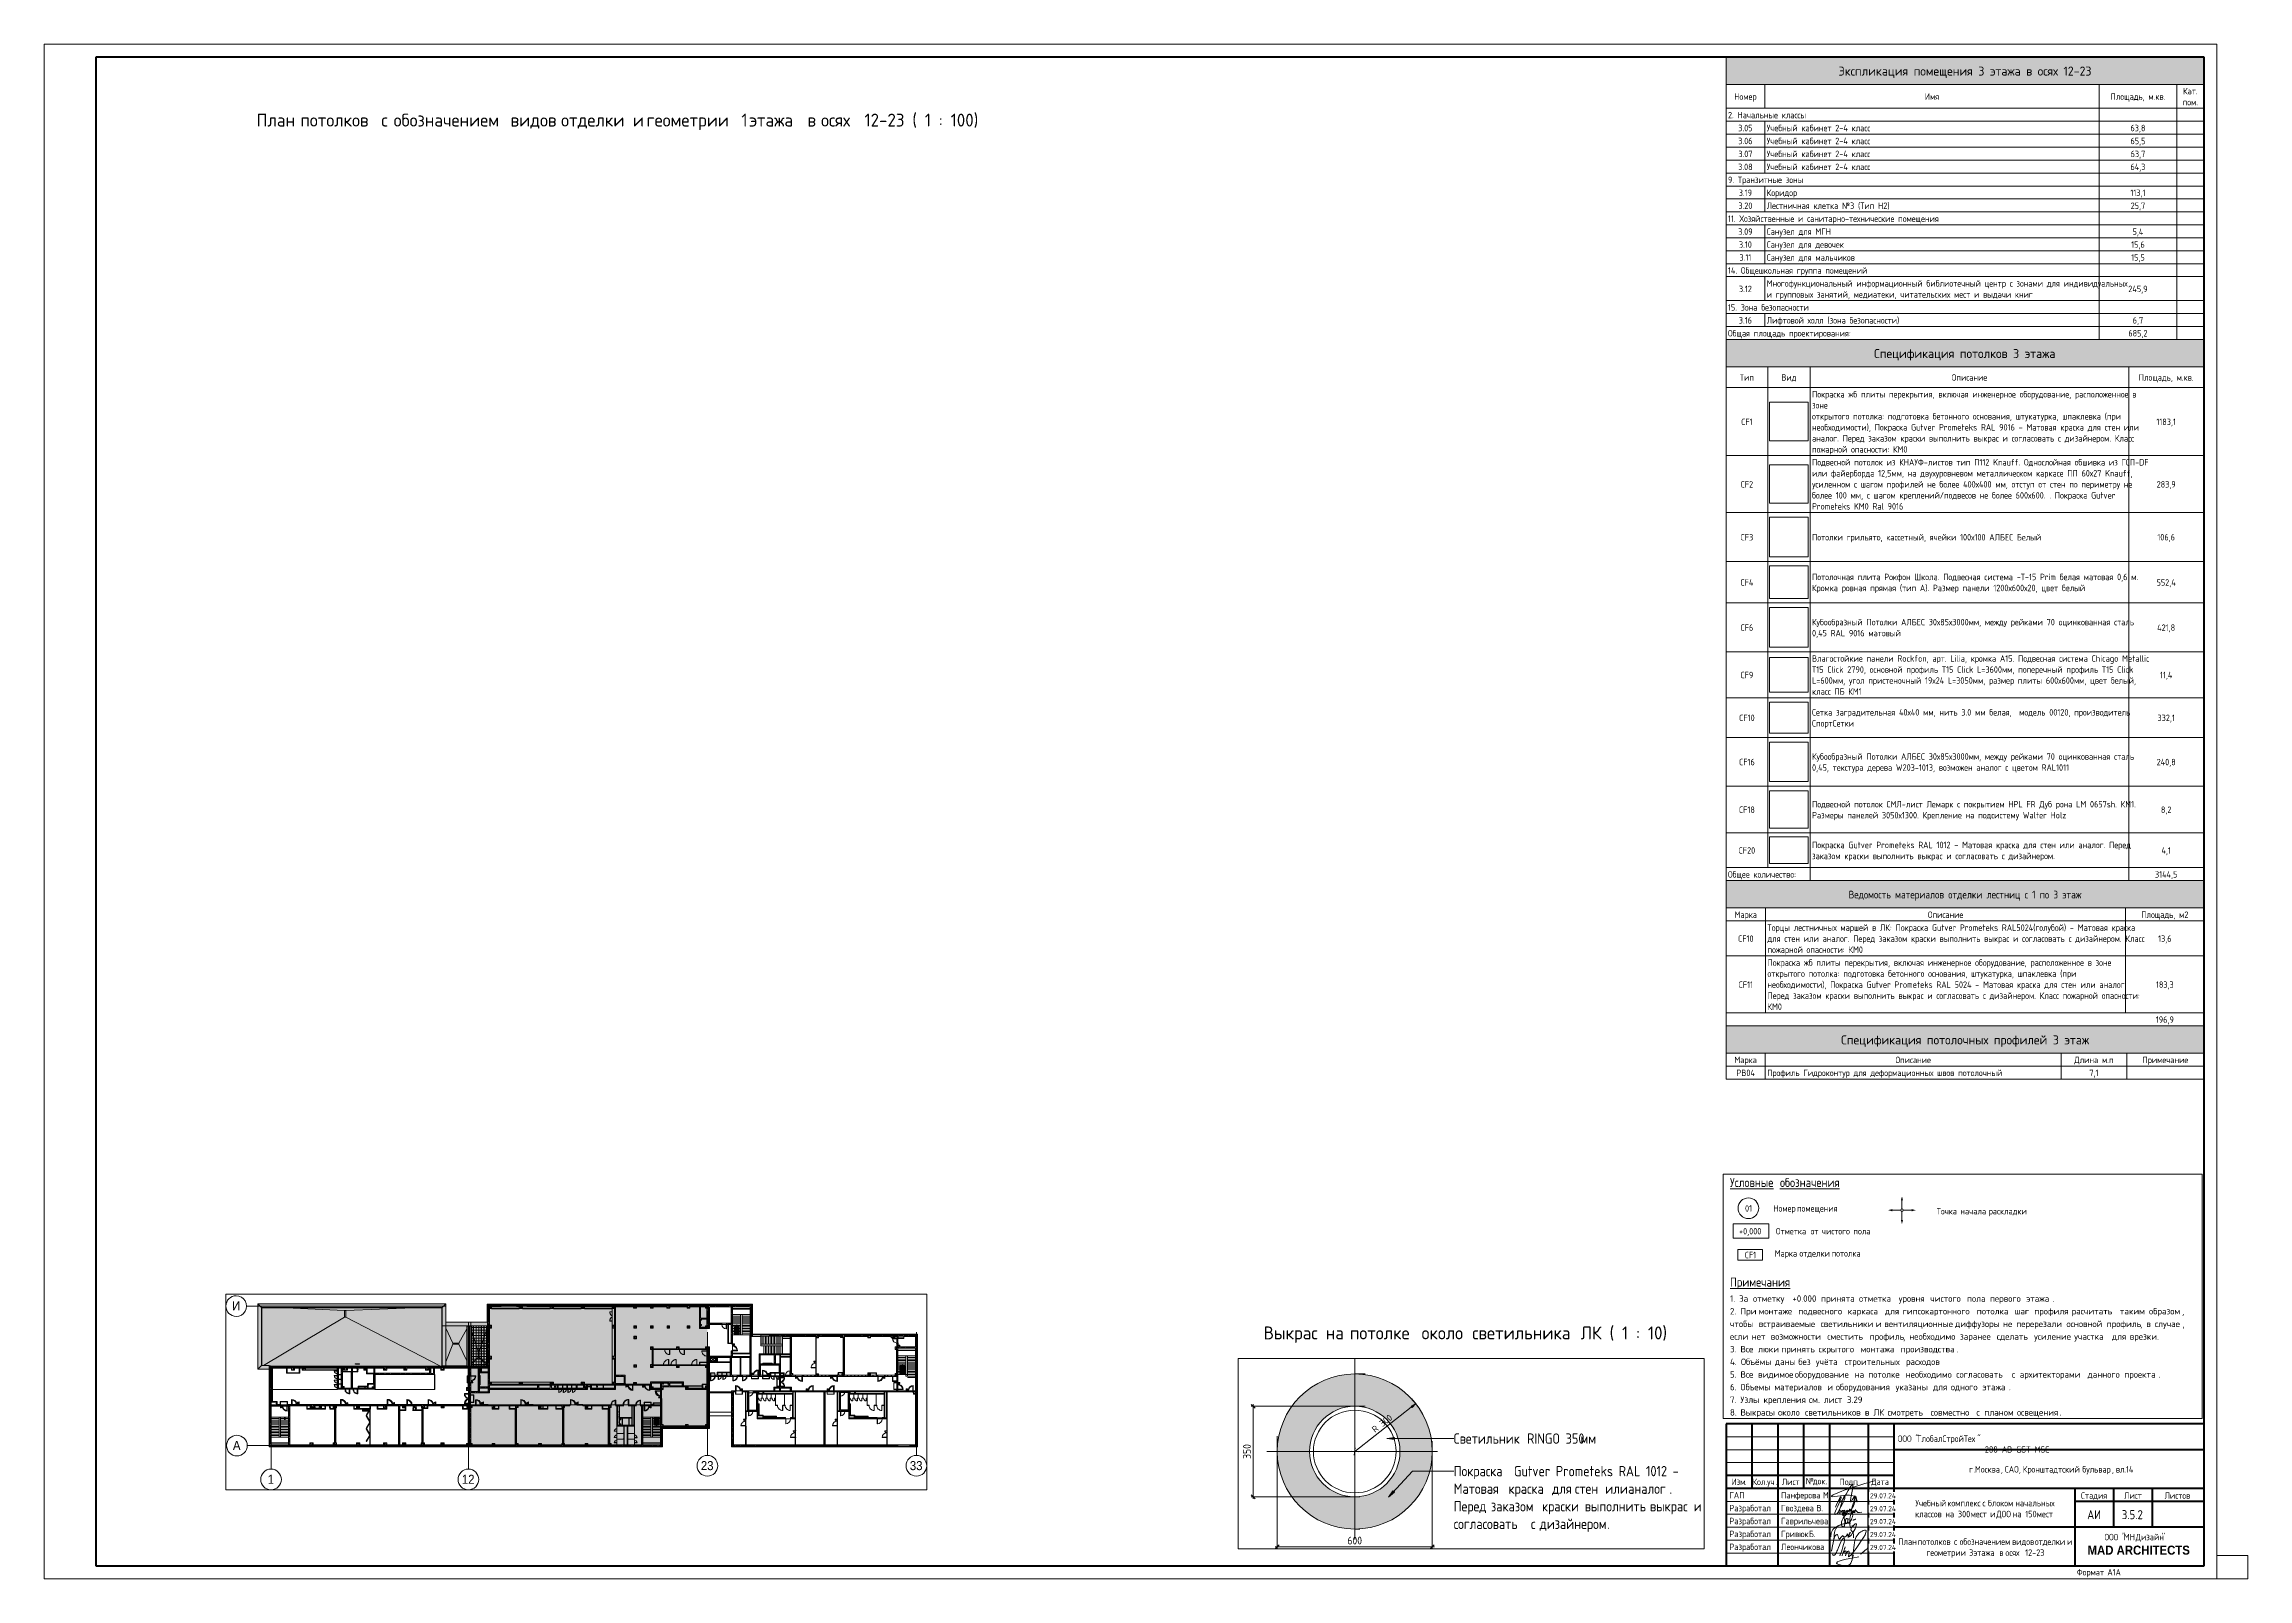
# Paper-space layout 'Layout1' of a CAD drawing. Header units: millimetres. Extents: x -841 to 12, y 0 to 594.
# The model-space entities are those that its viewports show. They can reach past a viewport. Long polylines and large blocks are cut down to what shows.
import ezdxf

# ---------------------------------------------------------------- set-up
doc = ezdxf.new("R2010")
doc.units = ezdxf.units.MM
for name, pattern in [('200_ШТРИХ__ш1_п0_6_', [160, 100, -60]), ('ADSK_Штрих_ш2 п1', [300, 200, -100]), ('Осевая', [3175, 635, -476.25, 1587.5, -476.25])]:
    doc.linetypes.add(name, pattern=pattern)
for name, color, linetype, lineweight in [('A-ANNO-DIMS', 7, 'Continuous', 9), ('A-ANNO-DIMS-10', 7, 'Continuous', 9), ('A-ANNO-NOTE', 7, 'Continuous', 9), ('A-DETL', 7, 'Continuous', 9), ('A-DETL-1', 7, 'ADSK_Штрих_ш2 п1', 9), ('A-DETL-2', 7, 'Continuous', 5), ('A-DETL-MBND', 7, '200_ШТРИХ__ш1_п0_6_', 9), ('A-DOOR', 7, 'Continuous', 5), ('A-GENM-2', 7, 'Continuous', 5), ('A-GLAZ-2', 7, 'Continuous', 5), ('A-GLAZ-CURT-2', 7, 'Continuous', 5), ('A-GLAZ-CWMG-3', 7, 'Continuous', 5), ('A-ROOF-PATT', 7, 'Continuous', 5), ('A-WALL', 7, 'Continuous', 9), ('A-WALL-4', 7, 'Continuous', 5), ('G-ANNO-LEGN', 7, 'Continuous', 9), ('G-ANNO-SCHD', 7, 'Continuous', 9), ('G-ANNO-TEXT', 7, 'Continuous', 9), ('G-ANNO-TTLB', 7, 'Continuous', 9), ('I-WALL-3', 7, 'Continuous', 5), ('M-EQPM', 7, 'Continuous', 5), ('S-COLS-1', 7, 'Continuous', 5), ('S-STRS', 7, 'Continuous', 5), ('Оси', 7, 'Continuous', 9), ('Оси-1', 7, 'Continuous', 20), ('Оси-2', 7, 'Осевая', 9)]:
    doc.layers.add(name, color=color, linetype=linetype, lineweight=lineweight)
for name, color, linetype, lineweight, true_color in [('A-DETL-GENF-1', 1, 'Continuous', 9, 0xff0000), ('A-DETL-GENF-4', 7, 'Continuous', 5, 0xaaaaaa), ('A-DETL-GENF-5', 7, 'Continuous', 5, 0xb7b7b7), ('A-DETL-GENF-6', 7, 'Continuous', 5, 0xe2e2e2), ('A-DETL-GENF-7', 7, 'Continuous', 9, 0xf2dc97), ('A-DOOR-1', 7, 'Continuous', 5, 0xaaaaaa), ('A-DOOR-2', 7, 'Continuous', 5, 0xe2e2e2), ('A-DOOR-3', 7, 'Continuous', 5, 0xb7b7b7), ('A-DOOR-4', 7, 'Continuous', 5, 0x737373), ('A-DOOR-FRAM-1', 7, 'Continuous', 5, 0xe2e2e2), ('A-DOOR-FRAM-2', 7, 'Continuous', 5, 0xaaaaaa), ('A-DOOR-FRAM-3', 7, 'Continuous', 5, 0xb7b7b7), ('A-FLOR-1', 7, 'Continuous', 5, 0xb7b7b7), ('A-FLOR-2', 7, 'Continuous', 5, 0xaaaaaa), ('A-GENM-3', 7, 'Continuous', 5, 0x737373), ('A-GENM-4', 7, 'Continuous', 5, 0xa1a1a1), ('A-GENM-5', 7, 'Continuous', 5, 0xe2ddcd), ('A-GLAZ-3', 7, 'Continuous', 5, 0x737373), ('A-GLAZ-CURT-1', 7, 'Continuous', 5, 0x737373), ('A-GLAZ-CWMG-2', 7, 'Continuous', 5, 0x737373), ('A-GLAZ-CWMG-4', 7, 'Continuous', 5, 0x383e42), ('A-ROOF-1', 7, 'Continuous', 5, 0x737373), ('A-WALL-5', 7, 'Continuous', 5, 0x737373), ('A-WALL-6', 7, 'Continuous', 9, 0x737373), ('I-WALL-1', 7, 'Continuous', 9, 0xe7e7e7), ('I-WALL-2', 7, 'Continuous', 5, 0x737373), ('I-WALL-4', 7, 'Continuous', 5, 0x787878), ('I-WALL-5', 7, 'Continuous', 5, 0xa1a1a1), ('S-COLS-2', 7, 'Continuous', 5, 0x737373), ('S-STRS-1', 7, 'Continuous', 5, 0x737373)]:
    doc.layers.add(name, color=color, linetype=linetype, lineweight=lineweight, true_color=true_color)
doc.layers.add('A-DETL-GENF-3', color=7, linetype='Continuous', lineweight=9, true_color=0xc0c0c0, transparency=0.4)
doc.layers.add('G-ANNO-NPLT', color=7, linetype='Continuous', plot=False)
doc.styles.add('Arial_1', font='arial.ttf', dxfattribs={"width": 0.9, "height": 1750})
doc.styles.add('Arial_B', font='', dxfattribs={"width": 0.9, "height": 3.5})
doc.styles.add('GOST Common_10', font='GOST_Common.ttf', dxfattribs={"width": 0.9, "height": 3})
doc.styles.add('GOST Common_4', font='GOST_Common.ttf', dxfattribs={"width": 0.9, "height": 3.5})
doc.styles.add('GOST Common_5', font='GOST_Common.ttf', dxfattribs={"width": 0.9, "height": 2.5})
doc.styles.add('GOST Common_6', font='GOST_Common.ttf', dxfattribs={"width": 0.9, "height": 40})
doc.styles.add('GOST Common_7', font='GOST_Common.ttf', dxfattribs={"height": 3.5})
doc.styles.add('GOST Common_8', font='GOST_Common.ttf', dxfattribs={"height": 5})
doc.styles.add('GOST Common_9', font='GOST_Common.ttf', dxfattribs={"width": 0.9, "height": 2})
doc.styles.add('ISOCPEUR_2', font='isocpeur.ttf', dxfattribs={"width": 0.9, "height": 2.5})
doc.styles.add('ISOCPEUR_3', font='isocpeur.ttf', dxfattribs={"height": 2.5})
doc.styles.add('ISOCPEUR_4', font='isocpeur.ttf', dxfattribs={"width": 0.9, "height": 30})
doc.styles.add('ISOCPEUR_5', font='isocpeur.ttf', dxfattribs={"height": 25})
doc.styles.get('Arial_B').set_extended_font_data('Arial', bold=True)
doc.dimstyles.new('ISO-2_5_1_0K_БОЛЬШОЙ', dxfattribs={"dimscale": 304.8, "dimtxt": 24.899529, "dimasz": 0.065617, "dimexe": 0.07874, "dimexo": 0, "dimgap": 0, "dimtad": 1, "dimjust": 3, "dimdec": 0, "dimzin": 0, "dimdsep": 46, "dimtxsty": 'ISOCPEUR_5', "dimsah": 1, "dimcen": 0.09, "dimazin": 0, "dimtfac": 1, "dimtdec": 4, "dimtix": 1, "dimtmove": 0, "dimatfit": 2, "dimfxl": 1, "dimtvp": 1, "dimtolj": 1, "dimtzin": 0, "dimarcsym": 2})
doc.dimstyles.new('ISO-3_0', dxfattribs={"dimscale": 304.8, "dimtxt": 29.879435, "dimasz": 0.049213, "dimexe": 0.026247, "dimexo": 0, "dimgap": 0, "dimtad": 1, "dimdec": 0, "dimrnd": 10, "dimzin": 0, "dimdsep": 46, "dimtxsty": 'ISOCPEUR_4', "dimblk1": 'OBLIQUE', "dimblk2": 'OBLIQUE', "dimsah": 1, "dimcen": 0.09, "dimdle": 0.026247, "dimazin": 0, "dimtfac": 1, "dimtdec": 4, "dimtix": 1, "dimtmove": 0, "dimatfit": 3, "dimfxl": 1, "dimtvp": 1, "dimtolj": 1, "dimtzin": 0, "dimarcsym": 2})
picture_1 = doc.add_image_def('image1.png', size_in_pixel=(177, 123))
picture_2 = doc.add_image_def('image2.jpg', size_in_pixel=(98, 95))
picture_3 = doc.add_image_def('image3.jpg', size_in_pixel=(91, 93))
picture_4 = doc.add_image_def('image4.png', size_in_pixel=(315, 254))
picture_5 = doc.add_image_def('image5.png', size_in_pixel=(217, 195))
picture_6 = doc.add_image_def('image6.jpg', size_in_pixel=(101, 86))
picture_7 = doc.add_image_def('image7.jpg', size_in_pixel=(84, 86))
picture_8 = doc.add_image_def('image8.jpg', size_in_pixel=(90, 90))
picture_9 = doc.add_image_def('image9.jpg', size_in_pixel=(90, 90))
pattern_1 = [(45, (108394.95, 0), (-285.1231, 285.1231), []), (45, (108680.07, 0), (-285.1231, 285.1231), [504.031, -100.806, 16.764, -84.042])]
pattern_2 = [(45, (-84450, -22950), (-285.1231, 285.1231), []), (45, (-84164.88, -22950), (-285.1231, 285.1231), [504.031, -100.806, 16.764, -84.042])]
pattern_3 = [(135, (108394.95, 0), (-176.7767, -176.7767), [])]
pattern_4 = [(135, (108394.95, 0), (-353.5534, -353.5534), [])]
pattern_5 = [(45, (108394.95, 0), (-353.5534, 353.5534), []), (135, (108394.95, 0), (-353.5534, -353.5534), [])]
pattern_6 = [(45, (108394.95, 0), (-176.7767, 176.7767), [])]
pattern_7 = [(135, (1826.41, 164.685), (-14.14214, -14.14214), []), (225, (1826.41, 164.685), (14.14214, -14.14214), [])]
pattern_8 = [(45, (-296.384, 164.685), (-14.1421, 14.1421), []), (135, (-296.384, 164.685), (-14.1421, -14.1421), [])]
pattern_9 = [(135, (108394.95, 0), (-377.1708, -377.1708), [533.4, -88.9, 17.78, -88.9]), (135, (108394.95, 376.94), (-377.1708, -377.1708), []), (50, (108394.95, 0), (637.6445, -55.7866), [66.675, -733.425]), (355, (108394.95, 0), (-123.3494, 668.6992), [53.34, -586.74]), (100.451, (108448.1, -4.65), (514.299, 612.908), [56.665, -623.315]), (46.184, (108394.95, 177.8), (948.7764, -147.1497), [100.012, -1100.137]), (96.636, (108474, 165.5), (830.909, 865.997), [84.998, -934.973]), (351.184, (108394.9, 177.8), (830.918, 865.988), [80.01, -880.11]), (21, (108483.85, 133.35), (530.6506, -357.9283), [66.675, -733.425]), (326, (108483.85, 133.35), (216.308, 644.6585), [53.34, -586.74]), (71.451, (108528.07, 103.5), (746.9596, 286.7243), [56.665, -623.315]), (37.5, (108394.95, 0), (10.81053, 295.9426), [16.764, -562.864, 16.764, -578.866, -588.962]), (37.5, (108394.95, 0), (10.81053, 295.9426), [-1175.258, 16.764, -572.198]), (7.5, (108394.95, 0), (233.8692, 350.63175), [16.764, -322.834, 16.764, -549.529, -224.472]), (7.5, (108394.95, 0), (233.8692, 350.63175), [-905.891, 16.764, -207.708]), (327.5, (108196.7, 0), (474.5678, -20.0513), [16.764, -205.486, 16.764, -676.656, -920.115]), (327.5, (108196.7, 0), (474.5678, -20.0513), [-915.67, 16.764, -903.351]), (317.5, (108107.8, 0), (518.4522, 88.9934), [16.764, -272.161, 16.764, -443.738, -653.415]), (317.5, (108107.8, 0), (518.4522, 88.9934), [-749.427, 16.764, -636.651])]
pattern_10 = [(135, (1826.41, 174.685), (-14.14214, -14.14214), []), (225, (1826.41, 174.685), (14.14214, -14.14214), [])]
pattern_11 = [(45, (-296.384, 174.685), (-14.1421, 14.1421), []), (135, (-296.384, 174.685), (-14.1421, -14.1421), [])]
pattern_12 = [(135, (1751.41, 174.685), (-14.14214, -14.14214), []), (225, (1751.41, 174.685), (14.14214, -14.14214), [])]
pattern_13 = [(45, (-371.384, 174.685), (-14.1421, 14.1421), []), (135, (-371.384, 174.685), (-14.1421, -14.1421), [])]
pattern_14 = [(45, (108394.95, 0), (-427.6843, 427.6843), []), (45, (108680.1, 0), (-427.6843, 427.6843), [])]
pattern_15 = [(135, (1776.41, 174.685), (-14.14214, -14.14214), []), (225, (1776.41, 174.685), (14.14214, -14.14214), [])]
pattern_16 = [(45, (-346.384, 174.685), (-14.1421, 14.1421), []), (135, (-346.384, 174.685), (-14.1421, -14.1421), [])]
pattern_17 = [(135, (1576.41, 164.685), (-14.14214, -14.14214), []), (225, (1576.41, 164.685), (14.14214, -14.14214), [])]
pattern_18 = [(45, (-546.384, 164.685), (-14.1421, 14.1421), []), (135, (-546.384, 164.685), (-14.1421, -14.1421), [])]
pattern_19 = [(45, (-38240, -150), (-285.123, 285.123), []), (45, (-37954.88, -150), (-285.123, 285.123), [504.031, -100.806, 16.764, -84.042])]
pattern_20 = [(45, (-38240, -7650), (-285.123, 285.123), []), (45, (-37954.88, -7650), (-285.123, 285.123), [504.031, -100.806, 16.764, -84.042])]
pattern_21 = [(135, (1951.41, 164.685), (-14.14214, -14.14214), []), (225, (1951.41, 164.685), (14.14214, -14.14214), [])]
pattern_22 = [(45, (-171.384, 164.685), (-14.1421, 14.1421), []), (135, (-171.384, 164.685), (-14.1421, -14.1421), [])]
pattern_23 = [(45, (-84450, -18850), (-285.1231, 285.1231), []), (45, (-84164.88, -18850), (-285.1231, 285.1231), [504.031, -100.806, 16.764, -84.042])]
pattern_24 = [(45, (-84450, -3800), (-285.1231, 285.1231), []), (45, (-84164.88, -3800), (-285.1231, 285.1231), [504.031, -100.806, 16.764, -84.042])]
pattern_25 = [(45, (-38240, -10950), (-285.123, 285.123), []), (45, (-37954.88, -10950), (-285.123, 285.123), [504.031, -100.806, 16.764, -84.042])]
pattern_26 = [(45, (108394.95, 0), (-530.33, 530.33), []), (135, (108394.95, 0), (-530.33, -530.33), [])]

psp = doc.layouts.get("Layout1")

# ---------------------------------------------------------------- texts
at = {"layer": 'G-ANNO-SCHD', "line_spacing_factor": 1.022761}
for s, insert, char_height, width, attachment_point, style in [('Экспликация помещения 3 этажа в осях 12-23', (-97.5, 585.3), 3.5, 118.8509, 2, 'GOST Common_7'), ('Номер', (-182.5, 574.92), 2.5, 9.896, 2, 'GOST Common_5'), ('Имя', (-110.29, 574.92), 2.5, 6.1548, 2, 'GOST Common_5'), ('Площадь, м.кв.', (-30.57, 574.92), 2.5, 23.8349, 2, 'GOST Common_5'), ('Кат.\\Pпом.', (-10.29, 577.05), 2.5, 7.5125, 2, 'GOST Common_5'), ('2. Начальные классы', (-189.25, 567.77), 2.5, 33.7611, 1, 'GOST Common_5'), ('3.05', (-182.5, 562.76), 2.5, 6.4264, 2, 'GOST Common_5'), ('3.06', (-182.5, 557.75), 2.5, 6.4264, 2, 'GOST Common_5'), ('Учебный кабинет 2-4 класс', (-174.25, 562.76), 2.5, 45.3768, 1, 'GOST Common_5'), ('Учебный кабинет 2-4 класс', (-174.25, 557.75), 2.5, 45.3768, 1, 'GOST Common_5'), ('63,8', (-30.57, 562.76), 2.5, 6.5471, 2, 'GOST Common_5'), ('65,5', (-30.57, 557.75), 2.5, 6.5471, 2, 'GOST Common_5'), ('3.08', (-182.5, 547.73), 2.5, 6.4264, 2, 'GOST Common_5'), ('3.07', (-182.5, 552.74), 2.5, 6.4264, 2, 'GOST Common_5'), ('Учебный кабинет 2-4 класс', (-174.25, 552.74), 2.5, 45.3768, 1, 'GOST Common_5'), ('Учебный кабинет 2-4 класс', (-174.25, 547.73), 2.5, 45.3768, 1, 'GOST Common_5'), ('64,3', (-30.57, 547.73), 2.5, 6.8186, 2, 'GOST Common_5'), ('63,7', (-30.57, 552.74), 2.5, 6.5471, 2, 'GOST Common_5'), ('9. Транзитные зоны', (-189.25, 542.72), 2.5, 32.1318, 1, 'GOST Common_5'), ('3.19', (-182.5, 537.71), 2.5, 5.9135, 2, 'GOST Common_5'), ('Коридор', (-174.25, 537.71), 2.5, 13.3656, 1, 'GOST Common_5'), ('113,1', (-30.57, 537.71), 2.5, 6.8789, 2, 'GOST Common_5'), ('3.20', (-182.5, 532.69), 2.5, 6.4264, 2, 'GOST Common_5'), ('Лестничная клетка №3 (Тип Н2)', (-174.25, 532.69), 2.5, 52.4971, 1, 'GOST Common_5'), ('25,7', (-30.57, 532.69), 2.5, 6.5471, 2, 'GOST Common_5'), ('11. Хозяйственные и санитарно-технические помещения', (-189.25, 527.68), 2.5, 92.8052, 1, 'GOST Common_5'), ('3.09', (-182.5, 522.67), 2.5, 6.4264, 2, 'GOST Common_5'), ('Санузел для МГН', (-174.25, 522.67), 2.5, 27.1537, 1, 'GOST Common_5'), ('5,4', (-30.57, 522.67), 2.5, 4.948, 2, 'GOST Common_5'), ('3.10', (-182.5, 517.66), 2.5, 5.9135, 2, 'GOST Common_5'), ('3.11', (-182.5, 512.65), 2.5, 5.4006, 2, 'GOST Common_5'), ('Санузел для девочек', (-174.25, 517.66), 2.5, 33.8214, 1, 'GOST Common_5'), ('Санузел для мальчиков', (-174.25, 512.65), 2.5, 38.1057, 1, 'GOST Common_5'), ('15,5', (-30.57, 512.65), 2.5, 6.0341, 2, 'GOST Common_5'), ('15,6', (-30.57, 517.66), 2.5, 6.0341, 2, 'GOST Common_5'), ('14. Общешкольная группа помещений', (-189.25, 507.64), 2.5, 60.8846, 1, 'GOST Common_5'), ('3.12', (-182.5, 500.49), 2.5, 5.9135, 2, 'GOST Common_5'), ('Многофункциональный информационный библиотечный центр с зонами для индивидуальных\\Pи групповых занятий, медиатеки, читательских мест и выдачи книг', (-174.25, 502.62), 2.5, 150.8537, 1, 'GOST Common_5'), ('245,9', (-30.57, 500.49), 2.5, 8.6892, 2, 'GOST Common_5'), ('15. Зона безопасности', (-189.25, 493.35), 2.5, 36.4764, 1, 'GOST Common_5'), ('3.16', (-182.5, 488.34), 2.5, 5.9135, 2, 'GOST Common_5'), ('Лифтовой холл (зона безопасности)', (-174.25, 488.34), 2.5, 59.0743, 1, 'GOST Common_5'), ('6,7', (-30.57, 488.34), 2.5, 4.6765, 2, 'GOST Common_5'), ('Общая площадь проектирования:', (-189.25, 483.33), 2.5, 54.5789, 1, 'GOST Common_5'), ('685,2', (-30.57, 483.33), 2.5, 8.4176, 2, 'GOST Common_5'), ('Спецификация потолков 3 этажа', (-97.61, 475.99), 3.5, 86.6674, 2, 'GOST Common_7'), ('Тип', (-181.93, 466.23), 2.5, 5.8833, 2, 'GOST Common_5'), ('Вид', (-165.66, 466.23), 2.5, 5.8833, 2, 'GOST Common_5'), ('Описание', (-95.76, 466.23), 2.5, 15.2664, 2, 'GOST Common_5'), ('Площадь, м.кв.', (-19.64, 466.23), 2.5, 23.8349, 2, 'GOST Common_5'), ('Покраска жб плиты перекрытия, включая инженерное оборудование, расположенное в\\Pзоне\\Pоткрытого потолка: подготовка бетонного основания, штукатурка, шпаклевка (при\\Pнеобходимости), Покраска Gutver Prometeks RAL 9016 - Матовая краска для стен или\\Pаналог. Перед заказом краски выполнить выкрас и согласовать с дизайнером. Класс\\Pпожарной опасности: КМ0', (-156.71, 459.72), 2.5, 141.4405, 1, 'GOST Common_5'), ('CF1', (-181.93, 449.06), 2.5, 5.0989, 2, 'GOST Common_5'), ('1183,1', (-19.64, 449.06), 2.5, 8.7495, 2, 'GOST Common_5'), ('Подвесной потолок из КНАУФ-листов тип П112 Knauff. Однослойная обшивка из ГСП-DF\\Pили файерборда 12,5мм, на двухуровневом металлическом каркасе ПП 60х27 Knauff,\\Pусиленном с шагом профилей не более 400х400 мм, отступ от стен по периметру не\\Pболее 100 мм, с шагом креплений/подвесов не более 600х600. . Покраска Gutver\\PPrometeks KM0 Ral 9016', (-156.71, 433.4), 2.5, 143.2809, 1, 'GOST Common_5'), ('CF2', (-181.93, 424.87), 2.5, 5.6118, 2, 'GOST Common_5'), ('283,9', (-19.64, 424.87), 2.5, 8.4176, 2, 'GOST Common_5'), ('CF3', (-181.93, 404.39), 2.5, 5.6118, 2, 'GOST Common_5'), ('Потолки грильято, кассетный, ячейки 100х100 АЛБЕС Белый', (-156.71, 404.39), 2.5, 97.9644, 1, 'GOST Common_5'), ('106,6', (-19.64, 404.39), 2.5, 7.9047, 2, 'GOST Common_5'), ('CF4', (-181.93, 386.89), 2.5, 5.8833, 2, 'GOST Common_5'), ('Потолочная плита Рокфон Школа. Подвесная система -Т-15 Prim белая матовая 0,6 м.\\PКромка ровная прямая (тип А). Размер панели 1200х600х20, цвет белый', (-156.71, 389.02), 2.5, 142.1947, 1, 'GOST Common_5'), ('552,4', (-19.64, 386.89), 2.5, 8.6892, 2, 'GOST Common_5'), ('CF6', (-181.93, 369.41), 2.5, 5.6118, 2, 'GOST Common_5'), ('Кубообразный Потолки АЛБЕС 30х85х3000мм, между рейками 70 оцинкованная сталь\\P0,45 RAL 9016 матовый', (-156.71, 371.54), 2.5, 139.6302, 1, 'GOST Common_5'), ('421,8', (-19.64, 369.41), 2.5, 8.1763, 2, 'GOST Common_5'), ('CF9', (-181.93, 351.07), 2.5, 5.6118, 2, 'GOST Common_5'), ('Влагостойкие панели Rockfon, арт. Lilia, кромка А15. Подвесная система Chicago Metallic\\PТ15 Click 2790, основной профиль Т15 Click L=3600мм, поперечный профиль Т15 Click\\PL=600мм, угол пристеночный 19х24 L=3050мм, размер плиты 600х600мм, цвет белый,\\Pкласс ПБ КМ1', (-156.71, 357.46), 2.5, 145.8454, 1, 'GOST Common_5'), ('11,4', (-19.64, 351.07), 2.5, 5.7928, 2, 'GOST Common_5'), ('CF10', (-181.93, 334.5), 2.5, 6.9694, 2, 'GOST Common_5'), ('Сетка заградительная 40х40 мм, нить 3.0 мм белая,  модель 00120, производитель\\PСпортСетки', (-156.71, 336.63), 2.5, 136.4321, 1, 'GOST Common_5'), ('332,1', (-19.64, 334.5), 2.5, 7.9047, 2, 'GOST Common_5'), ('CF16', (-181.93, 317.39), 2.5, 6.9694, 2, 'GOST Common_5'), ('Кубообразный Потолки АЛБЕС 30х85х3000мм, между рейками 70 оцинкованная сталь\\P0,45, текстура дерева W203-1013, возможен аналог с цветом RAL1011', (-156.71, 319.52), 2.5, 139.6302, 1, 'GOST Common_5'), ('240,8', (-19.64, 317.39), 2.5, 8.6892, 2, 'GOST Common_5'), ('CF18', (-181.93, 298.94), 2.5, 6.9694, 2, 'GOST Common_5'), ('Подвесной потолок СМЛ-лист Лемарк с покрытием HPL FR Дуб рона LM 0657sh. КМ1.\\PРазмеры панелей 3050х1300. Крепление на подсистему Walter Holz', (-156.71, 301.07), 2.5, 136.5226, 1, 'GOST Common_5'), ('8,2', (-19.64, 298.94), 2.5, 4.6765, 2, 'GOST Common_5'), ('CF20', (-181.93, 283.17), 2.5, 7.4823, 2, 'GOST Common_5'), ('Покраска Gutver Prometeks RAL 1012 - Матовая краска для стен или аналог. Перед\\Pзаказом краски выполнить выкрас и согласовать с дизайнером.', (-156.71, 285.3), 2.5, 137.1562, 1, 'GOST Common_5'), ('4,1', (-19.64, 283.17), 2.5, 4.4351, 2, 'GOST Common_5'), ('Общее количество:', (-189.25, 273.9), 2.5, 31.1966, 1, 'GOST Common_5'), ('3144,5', (-19.64, 273.9), 2.5, 10.3184, 2, 'GOST Common_5'), ('Ведомость материалов отделки лестниц с 1 по 3 этаж', (-97.5, 266.33), 3, 107.9577, 2, 'GOST Common_10'), ('Марка', (-182.35, 258.31), 2.5, 10.4391, 2, 'GOST Common_5'), ('Описание', (-105.01, 258.31), 2.5, 15.2664, 2, 'GOST Common_5'), ('Площадь, м2', (-20.16, 258.31), 2.5, 20.3351, 2, 'GOST Common_5'), ('CF10', (-182.35, 249.04), 2.5, 6.9694, 2, 'GOST Common_5'), ('Торцы лестничных маршей в ЛК: Покраска Gutver Prometeks RAL5024(голубой) - Матовая краска\\Pдля стен или аналог. Перед заказом краски выполнить выкрас и согласовать с дизайнером. Класс\\Pпожарной опасности: КМ0', (-173.95, 253.3), 2.5, 161.504, 1, 'GOST Common_5'), ('13,6', (-20.16, 249.04), 2.5, 6.0341, 2, 'GOST Common_5'), ('Покраска жб плиты перекрытия, включая инженерное оборудование, расположенное в зоне\\Pоткрытого потолка: подготовка бетонного основания, штукатурка, шпаклевка (при\\Pнеобходимости), Покраска Gutver Prometeks RAL 5024 - Матовая краска для стен или аналог.\\PПеред заказом краски выполнить выкрас и согласовать с дизайнером. Класс пожарной опасности:\\PКМ0', (-173.95, 239.76), 2.5, 161.8057, 1, 'GOST Common_5'), ('CF11', (-182.35, 231.24), 2.5, 6.4565, 2, 'GOST Common_5'), ('183,3', (-20.16, 231.24), 2.5, 7.9047, 2, 'GOST Common_5'), ('196,9', (-20.16, 217.71), 2.5, 7.9047, 2, 'GOST Common_5'), ('Спецификация потолочных профилей 3 этаж', (-97.47, 210.36), 3.5, 115.5565, 2, 'GOST Common_7'), ('Марка', (-182.39, 202.11), 2.5, 10.4391, 2, 'GOST Common_5'), ('PB04', (-182.39, 197.1), 2.5, 8.297, 2, 'GOST Common_5'), ('Профиль Гидроконтур для деформационных швов потолочный', (-174.07, 197.1), 2.5, 100.6798, 1, 'GOST Common_5'), ('Описание', (-117.56, 202.11), 2.5, 15.2664, 2, 'GOST Common_5'), ('Длина м.п', (-47.61, 202.11), 2.5, 15.9302, 2, 'GOST Common_5'), ('7,1', (-47.61, 197.1), 2.5, 4.1636, 2, 'GOST Common_5'), ('Примечание', (-19.95, 202.11), 2.5, 19.5205, 2, 'GOST Common_5')]:
    psp.add_mtext(s, dxfattribs=dict(at, insert=insert, char_height=char_height, width=width, attachment_point=attachment_point, style=style))
at = {"layer": 'G-ANNO-TTLB', "attachment_point": 1}
for s, insert, char_height, width, style in [('План', (-758.75, 567.08), 5, 18.4388, 'GOST Common_8'), ('\\fGOST Common|b0|i0|c204|p34|; ', (-743.54, 567.08), 5, 2.0844, 'GOST Common_8'), ('потолков', (-741.82, 567.08), 5, 35.9156, 'GOST Common_8'), ('\\fGOST Common|b0|i0|c204|p34|; ', (-712.19, 567.08), 5, 2.0844, 'GOST Common_8'), ('\\fGOST Common|b0|i0|c204|p34|;с', (-710.47, 567.08), 5, 3.6878, 'GOST Common_8'), ('\\fGOST Common|b0|i0|c204|p34|; ', (-707.42, 567.08), 5, 2.0844, 'GOST Common_8'), ('обозначением', (-705.7, 567.08), 5, 52.751, 'GOST Common_8'), ('\\fGOST Common|b0|i0|c204|p34|; ', (-662.18, 567.08), 5, 2.0844, 'GOST Common_8'), ('видов', (-660.46, 567.08), 5, 21.6456, 'GOST Common_8'), ('\\fGOST Common|b0|i0|c204|p34|; ', (-642.6, 567.08), 5, 2.0844, 'GOST Common_8'), ('отделки', (-640.88, 567.08), 5, 31.5865, 'GOST Common_8'), ('\\fGOST Common|b0|i0|c204|p34|; ', (-614.82, 567.08), 5, 2.0844, 'GOST Common_8'), ('\\fGOST Common|b0|i0|c204|p34|;и', (-613.1, 567.08), 5, 4.3291, 'GOST Common_8'), ('\\fGOST Common|b0|i0|c204|p34|; ', (-609.53, 567.08), 5, 2.0844, 'GOST Common_8'), ('геометрии', (-607.81, 567.08), 5, 40.8059, 'GOST Common_8'), (' 1 ', (-574.14, 567.08), 5, 7.2954, 'GOST Common_8'), ('этажа', (-568.12, 567.08), 5, 25.2532, 'GOST Common_8'), ('\\fGOST Common|b0|i0|c204|p34|; ', (-547.28, 567.08), 5, 2.0844, 'GOST Common_8'), ('\\fGOST Common|b0|i0|c204|p34|;в', (-545.56, 567.08), 5, 4.3291, 'GOST Common_8'), ('\\fGOST Common|b0|i0|c204|p34|; ', (-541.99, 567.08), 5, 2.0844, 'GOST Common_8'), ('осях', (-540.27, 567.08), 5, 16.6751, 'GOST Common_8'), (' 12-23 ( 1 : 100)', (-526.51, 567.08), 5, 52.5907, 'GOST Common_8'), ('Выкрас', (-369.01, 97.7), 5, 27.097, 'GOST Common_8'), ('\\fGOST Common|b0|i0|c204|p34|; ', (-346.65, 97.7), 5, 2.0844, 'GOST Common_8'), ('на', (-344.93, 97.7), 5, 9.2194, 'GOST Common_8'), ('\\fGOST Common|b0|i0|c204|p34|; ', (-337.33, 97.7), 5, 2.0844, 'GOST Common_8'), ('потолке', (-335.61, 97.7), 5, 31.5865, 'GOST Common_8'), ('\\fGOST Common|b0|i0|c204|p34|; ', (-309.55, 97.7), 5, 2.0844, 'GOST Common_8'), ('около', (-307.83, 97.7), 5, 21.6456, 'GOST Common_8'), ('\\fGOST Common|b0|i0|c204|p34|; ', (-289.97, 97.7), 5, 2.0844, 'GOST Common_8'), ('светильника', (-288.25, 97.7), 5, 48.8228, 'GOST Common_8'), ('\\fGOST Common|b0|i0|c204|p34|; ', (-247.96, 97.7), 5, 2.0844, 'GOST Common_8'), ('ЛК', (-246.24, 97.7), 5, 9.8608, 'GOST Common_8'), (' ( 1 : 10)', (-238.11, 97.7), 5, 25.7342, 'GOST Common_8'), ('ООО', (-123.53, 55.52), 2.5, 6.4937, 'GOST Common_5'), (' "', (-118.17, 55.52), 2.5, 2.5975, 'GOST Common_5'), ('ГлобалСтройТех', (-116.03, 55.52), 2.5, 28.2114, 'GOST Common_5'), ('"                                                                               288-AB-GST-MSC', (-92.75, 55.52), 2.5, 105.1974, 'GOST Common_5'), ('\\fGOST Common|b0|i0|c204|p34|;\\W.9;г', (-95.9, 43.66), 2.5, 1.9481, 'GOST Common_5'), ('Москва', (-93.64, 43.66), 2.5, 12.1215, 'GOST Common_5'), ('САО', (-82.09, 43.66), 2.5, 6.5658, 'GOST Common_5'), ('Кронштадтский', (-75.12, 43.66), 2.5, 26.9848, 'GOST Common_5'), ('\\fGOST Common|b0|i0|c204|p34|;\\W.9; ', (-52.86, 43.66), 2.5, 0.938, 'GOST Common_5'), ('бульвар', (-52.08, 43.66), 2.5, 13.8532, 'GOST Common_5'), ('вл', (-39.11, 43.66), 2.5, 3.8962, 'GOST Common_5'), ('.14', (-35.89, 43.66), 2.5, 4.3291, 'GOST Common_5'), ('\\fGOST Common|b0|i0|c204|p34|;\\W.9;.', (-94.29, 43.66), 2.5, 0.7937, 'GOST Common_5'), (', ', (-83.64, 43.66), 2.5, 1.8759, 'GOST Common_5'), (', ', (-76.67, 43.66), 2.5, 1.8759, 'GOST Common_5'), (', ', (-40.65, 43.66), 2.5, 1.8759, 'GOST Common_5'), ('Учебный', (-116.7, 30.59), 2.5, 14.0696, 'GOST Common_5'), ('классов', (-116.82, 26.36), 2.5, 13.2759, 'GOST Common_5'), ('\\fGOST Common|b0|i0|c204|p34|;\\W.9; ', (-105.87, 26.36), 2.5, 0.938, 'GOST Common_5'), ('\\fGOST Common|b0|i0|c204|p34|;\\W.9; ', (-105.1, 30.59), 2.5, 0.938, 'GOST Common_5'), ('на', (-105.1, 26.36), 2.5, 4.1127, 'GOST Common_5'), ('комплекс', (-104.32, 30.59), 2.5, 15.5127, 'GOST Common_5'), (' 300 ', (-101.7, 26.36), 2.5, 7.7203, 'GOST Common_5'), ('мест', (-95.33, 26.36), 2.5, 8.2253, 'GOST Common_5'), ('\\fGOST Common|b0|i0|c204|p34|;\\W.9; ', (-91.52, 30.59), 2.5, 0.938, 'GOST Common_5'), ('\\fGOST Common|b0|i0|c204|p34|;\\W.9;с', (-90.75, 30.59), 2.5, 1.6595, 'GOST Common_5'), ('\\fGOST Common|b0|i0|c204|p34|;\\W.9; ', (-89.38, 30.59), 2.5, 0.938, 'GOST Common_5'), ('\\fGOST Common|b0|i0|c204|p34|;\\W.9; ', (-88.55, 26.36), 2.5, 0.938, 'GOST Common_5'), ('блоком', (-88.61, 30.59), 2.5, 11.9051, 'GOST Common_5'), ('\\fGOST Common|b0|i0|c204|p34|;\\W.9;и', (-87.77, 26.36), 2.5, 1.9481, 'GOST Common_5'), ('\\fGOST Common|b0|i0|c204|p34|;\\W.9; ', (-86.17, 26.36), 2.5, 0.938, 'GOST Common_5'), ('ДОО', (-85.39, 26.36), 2.5, 6.7823, 'GOST Common_5'), ('\\fGOST Common|b0|i0|c204|p34|;\\W.9; ', (-79.8, 26.36), 2.5, 0.938, 'GOST Common_5'), ('на', (-79.02, 26.36), 2.5, 4.1127, 'GOST Common_5'), ('\\fGOST Common|b0|i0|c204|p34|;\\W.9; ', (-78.78, 30.59), 2.5, 0.938, 'GOST Common_5'), ('начальных', (-78.01, 30.59), 2.5, 18.1823, 'GOST Common_5'), (' 150 ', (-75.63, 26.36), 2.5, 7.143, 'GOST Common_5'), ('мест', (-69.73, 26.36), 2.5, 8.2253, 'GOST Common_5'), ('АИ', (-50.19, 26.62), 3.5, 6.5658, 'GOST Common_4'), ('3.5.2', (-36.8, 26.62), 3.5, 10.462, 'GOST Common_4'), ('План', (-123.34, 15.66), 2.5, 8.2253, 'GOST Common_5'), ('\\fGOST Common|b0|i0|c204|p34|;\\W.9; ', (-116.56, 15.66), 2.5, 0.938, 'GOST Common_5'), ('потолков', (-115.78, 15.66), 2.5, 16.0899, 'GOST Common_5'), ('геометрии', (-112.45, 11.42), 2.5, 18.2544, 'GOST Common_5'), ('\\fGOST Common|b0|i0|c204|p34|;\\W.9; ', (-102.51, 15.66), 2.5, 0.938, 'GOST Common_5'), ('\\fGOST Common|b0|i0|c204|p34|;\\W.9;с', (-101.73, 15.66), 2.5, 1.6595, 'GOST Common_5'), ('\\fGOST Common|b0|i0|c204|p34|;\\W.9; ', (-100.37, 15.66), 2.5, 0.938, 'GOST Common_5'), ('обозначением', (-99.59, 15.66), 2.5, 23.6658, 'GOST Common_5'), (' 3 ', (-97.39, 11.42), 2.5, 3.824, 'GOST Common_5'), ('этажа', (-94.23, 11.42), 2.5, 11.1835, 'GOST Common_5'), ('\\fGOST Common|b0|i0|c204|p34|;\\W.9; ', (-85.01, 11.42), 2.5, 0.938, 'GOST Common_5'), ('\\fGOST Common|b0|i0|c204|p34|;\\W.9;в', (-84.23, 11.42), 2.5, 1.9481, 'GOST Common_5'), ('\\fGOST Common|b0|i0|c204|p34|;\\W.9; ', (-82.63, 11.42), 2.5, 0.938, 'GOST Common_5'), ('осях', (-81.85, 11.42), 2.5, 7.5038, 'GOST Common_5'), ('\\fGOST Common|b0|i0|c204|p34|;\\W.9; ', (-80.07, 15.66), 2.5, 0.938, 'GOST Common_5'), ('видов', (-79.29, 15.66), 2.5, 9.7405, 'GOST Common_5'), (' 12-23', (-75.66, 11.42), 2.5, 10.1013, 'GOST Common_5'), ('\\fGOST Common|b0|i0|c204|p34|;\\W.9; ', (-71.25, 15.66), 2.5, 0.938, 'GOST Common_5'), ('отделки', (-70.48, 15.66), 2.5, 14.1418, 'GOST Common_5'), ('\\fGOST Common|b0|i0|c204|p34|;\\W.9; ', (-58.81, 15.66), 2.5, 0.938, 'GOST Common_5'), ('\\fGOST Common|b0|i0|c204|p34|;\\W.9;и', (-58.04, 15.66), 2.5, 1.9481, 'GOST Common_5')]:
    psp.add_mtext(s, dxfattribs=dict(at, insert=insert, char_height=char_height, width=width, style=style))

msp = doc.modelspace()

# ---------------------------------------------------------------- texts
at = {"layer": 'G-ANNO-TEXT', "attachment_point": 1}
for s, insert, char_height, width, style in [('\\LУсловные', (235426.1, 3016.02), 3.5, 22.1506, 'GOST Common_4'), ('\\L\\fGOST Common|b0|i0|c204|p34|;\\W.9;\\L ', (235444.38, 3016.02), 3.5, 1.2987, 'GOST Common_4'), ('\\Lобозначения', (235445.45, 3016.02), 3.5, 30.1595, 'GOST Common_4'), ('01', (235431.91, 3005.5), 2.5, 3.319, 'GOST Common_5'), ('Номер', (235442.86, 3005.5), 2.5, 10.1734, 'GOST Common_5'), ('\\fGOST Common|b0|i0|c204|p34|;\\W.9; ', (235451.25, 3005.5), 2.5, 0.938, 'GOST Common_5'), ('помещения', (235452.03, 3005.5), 2.5, 18.543, 'GOST Common_5'), ('Точка', (235506.11, 3004.4), 2.5, 10.1734, 'GOST Common_5'), ('\\fGOST Common|b0|i0|c204|p34|;\\W.9; ', (235514.5, 3004.4), 2.5, 0.938, 'GOST Common_5'), ('начала', (235515.28, 3004.4), 2.5, 12.338, 'GOST Common_5'), ('\\fGOST Common|b0|i0|c204|p34|;\\W.9; ', (235525.46, 3004.4), 2.5, 0.938, 'GOST Common_5'), ('раскладки', (235526.23, 3004.4), 2.5, 17.6772, 'GOST Common_5'), ('+0,000', (235429.61, 2996.67), 2.5, 10.6785, 'GOST Common_5'), ('Отметка', (235443.87, 2996.67), 2.5, 15.2962, 'GOST Common_5'), ('\\fGOST Common|b0|i0|c204|p34|;\\W.9; ', (235456.49, 2996.67), 2.5, 0.938, 'GOST Common_5'), ('от', (235457.27, 2996.67), 2.5, 4.4013, 'GOST Common_5'), ('\\fGOST Common|b0|i0|c204|p34|;\\W.9; ', (235460.9, 2996.67), 2.5, 0.938, 'GOST Common_5'), ('чистого', (235461.67, 2996.67), 2.5, 13.8532, 'GOST Common_5'), ('\\fGOST Common|b0|i0|c204|p34|;\\W.9; ', (235473.1, 2996.67), 2.5, 0.938, 'GOST Common_5'), ('пола', (235473.88, 2996.67), 2.5, 8.0089, 'GOST Common_5'), ('\\fGOST Common|b0|i0|c204|p34|;\\W.9; ', (235480.49, 2996.67), 2.5, 0.938, 'GOST Common_5'), ('CF1', (235431.77, 2987.45), 2.5, 5.2671, 'ISOCPEUR_2'), ('Марка', (235443.4, 2988.09), 2.5, 10.6785, 'GOST Common_5'), ('\\fGOST Common|b0|i0|c204|p34|;\\W.9; ', (235452.21, 2988.09), 2.5, 0.938, 'GOST Common_5'), ('отделки', (235452.98, 2988.09), 2.5, 14.1418, 'GOST Common_5'), ('\\fGOST Common|b0|i0|c204|p34|;\\W.9; ', (235464.65, 2988.09), 2.5, 0.938, 'GOST Common_5'), ('потолка', (235465.42, 2988.09), 2.5, 14.3582, 'GOST Common_5'), ('\\LПримечания', (235426.1, 2977.47), 3.5, 28.4278, 'GOST Common_4'), ('1. ', (235426.1, 2970.6), 2.5, 4.2489, 'ISOCPEUR_3'), ('За', (235429.61, 2970.6), 2.5, 4.73, 'ISOCPEUR_3'), ('\\fISOCPEUR|b0|i0|c204|p34|; ', (235433.51, 2970.6), 2.5, 1.8439, 'ISOCPEUR_3'), ('отметку', (235435.03, 2970.6), 2.5, 16.5148, 'ISOCPEUR_3'), (' +0.000 ', (235448.66, 2970.6), 2.5, 15.3924, 'ISOCPEUR_3'), ('принята', (235461.36, 2970.6), 2.5, 15.9536, 'ISOCPEUR_3'), ('\\fISOCPEUR|b0|i0|c204|p34|; ', (235474.52, 2970.6), 2.5, 1.8439, 'ISOCPEUR_3'), ('отметка', (235476.04, 2970.6), 2.5, 16.7553, 'ISOCPEUR_3'), ('\\fISOCPEUR|b0|i0|c204|p34|; ', (235489.87, 2970.6), 2.5, 1.8439, 'ISOCPEUR_3'), ('уровня', (235491.39, 2970.6), 2.5, 12.9873, 'ISOCPEUR_3'), ('\\fISOCPEUR|b0|i0|c204|p34|; ', (235502.1, 2970.6), 2.5, 1.8439, 'ISOCPEUR_3'), ('чистого', (235503.62, 2970.6), 2.5, 15.3924, 'ISOCPEUR_3'), ('\\fISOCPEUR|b0|i0|c204|p34|; ', (235516.32, 2970.6), 2.5, 1.8439, 'ISOCPEUR_3'), ('пола', (235517.85, 2970.6), 2.5, 8.8987, 'ISOCPEUR_3'), ('\\fISOCPEUR|b0|i0|c204|p34|; ', (235525.19, 2970.6), 2.5, 1.8439, 'ISOCPEUR_3'), ('первого', (235526.71, 2970.6), 2.5, 15.1519, 'ISOCPEUR_3'), ('\\fISOCPEUR|b0|i0|c204|p34|; ', (235539.21, 2970.6), 2.5, 1.8439, 'ISOCPEUR_3'), ('этажа', (235540.73, 2970.6), 2.5, 12.4262, 'ISOCPEUR_3'), ('\\fISOCPEUR|b0|i0|c204|p34|;.', (235550.99, 2970.6), 2.5, 0.8819, 'ISOCPEUR_3'), ('чтобы', (235426.1, 2960.81), 2.5, 11.6245, 'ISOCPEUR_3'), ('2. ', (235426.1, 2965.7), 2.5, 4.8903, 'ISOCPEUR_3'), ('При', (235430.14, 2965.7), 2.5, 6.7342, 'ISOCPEUR_3'), ('\\fISOCPEUR|b0|i0|c204|p34|; ', (235435.69, 2965.7), 2.5, 1.8439, 'ISOCPEUR_3'), ('\\fISOCPEUR|b0|i0|c204|p34|; ', (235435.69, 2960.81), 2.5, 1.8439, 'ISOCPEUR_3'), ('монтаже', (235437.21, 2965.7), 2.5, 16.7553, 'ISOCPEUR_3'), ('встраиваемые', (235437.21, 2960.81), 2.5, 27.1772, 'ISOCPEUR_3'), ('\\fISOCPEUR|b0|i0|c204|p34|; ', (235451.04, 2965.7), 2.5, 1.8439, 'ISOCPEUR_3'), ('подвесного', (235452.56, 2965.7), 2.5, 21.3249, 'ISOCPEUR_3'), ('\\fISOCPEUR|b0|i0|c204|p34|; ', (235459.64, 2960.81), 2.5, 1.8439, 'ISOCPEUR_3'), ('светильники', (235461.16, 2960.81), 2.5, 24.0506, 'ISOCPEUR_3'), ('\\fISOCPEUR|b0|i0|c204|p34|; ', (235470.16, 2965.7), 2.5, 1.8439, 'ISOCPEUR_3'), ('каркаса', (235471.68, 2965.7), 2.5, 15.5527, 'ISOCPEUR_3'), ('\\fISOCPEUR|b0|i0|c204|p34|; ', (235481, 2960.81), 2.5, 1.8439, 'ISOCPEUR_3'), ('\\fISOCPEUR|b0|i0|c204|p34|;и', (235482.52, 2960.81), 2.5, 2.1646, 'ISOCPEUR_3'), ('\\fISOCPEUR|b0|i0|c204|p34|; ', (235484.31, 2960.81), 2.5, 1.8439, 'ISOCPEUR_3'), ('\\fISOCPEUR|b0|i0|c204|p34|; ', (235484.51, 2965.7), 2.5, 1.8439, 'ISOCPEUR_3'), ('для', (235486.03, 2965.7), 2.5, 6.4937, 'ISOCPEUR_3'), ('вентиляционные', (235485.83, 2960.81), 2.5, 31.346, 'ISOCPEUR_3'), ('\\fISOCPEUR|b0|i0|c204|p34|; ', (235491.39, 2965.7), 2.5, 1.8439, 'ISOCPEUR_3'), ('гипсокартонного', (235492.91, 2965.7), 2.5, 32.9494, 'ISOCPEUR_3'), ('\\fISOCPEUR|b0|i0|c204|p34|; ', (235511.69, 2960.81), 2.5, 1.8439, 'ISOCPEUR_3'), ('диффузоры', (235513.22, 2960.81), 2.5, 20.6835, 'ISOCPEUR_3'), ('\\fISOCPEUR|b0|i0|c204|p34|; ', (235520.1, 2965.7), 2.5, 1.8439, 'ISOCPEUR_3'), ('потолка', (235521.62, 2965.7), 2.5, 15.9536, 'ISOCPEUR_3'), ('\\fISOCPEUR|b0|i0|c204|p34|; ', (235530.28, 2960.81), 2.5, 1.8439, 'ISOCPEUR_3'), ('не', (235531.8, 2960.81), 2.5, 4.3291, 'ISOCPEUR_3'), ('\\fISOCPEUR|b0|i0|c204|p34|; ', (235534.78, 2965.7), 2.5, 1.8439, 'ISOCPEUR_3'), ('\\fISOCPEUR|b0|i0|c204|p34|; ', (235535.37, 2960.81), 2.5, 1.8439, 'ISOCPEUR_3'), ('шаг', (235536.3, 2965.7), 2.5, 7.2954, 'ISOCPEUR_3'), ('перерезали', (235536.9, 2960.81), 2.5, 21.7257, 'ISOCPEUR_3'), ('\\fISOCPEUR|b0|i0|c204|p34|; ', (235542.32, 2965.7), 2.5, 1.8439, 'ISOCPEUR_3'), ('профиля', (235543.84, 2965.7), 2.5, 15.7131, 'ISOCPEUR_3'), ('\\fISOCPEUR|b0|i0|c204|p34|; ', (235554.82, 2960.81), 2.5, 1.8439, 'ISOCPEUR_3'), ('основной', (235556.34, 2960.81), 2.5, 16.9958, 'ISOCPEUR_3'), ('\\fISOCPEUR|b0|i0|c204|p34|; ', (235556.81, 2965.7), 2.5, 1.8439, 'ISOCPEUR_3'), ('расчитать', (235558.33, 2965.7), 2.5, 20.7637, 'ISOCPEUR_3'), ('\\fISOCPEUR|b0|i0|c204|p34|; ', (235570.37, 2960.81), 2.5, 1.8439, 'ISOCPEUR_3'), ('профиль', (235571.89, 2960.81), 2.5, 15.7131, 'ISOCPEUR_3'), ('\\fISOCPEUR|b0|i0|c204|p34|; ', (235575.46, 2965.7), 2.5, 1.8439, 'ISOCPEUR_3'), ('таким', (235576.98, 2965.7), 2.5, 11.865, 'ISOCPEUR_3'), ('\\fISOCPEUR|b0|i0|c204|p34|; ', (235586.77, 2965.7), 2.5, 1.8439, 'ISOCPEUR_3'), ('\\fISOCPEUR|b0|i0|c204|p34|;в', (235587.23, 2960.81), 2.5, 2.1646, 'ISOCPEUR_3'), ('образом', (235588.29, 2965.7), 2.5, 15.4726, 'ISOCPEUR_3'), ('\\fISOCPEUR|b0|i0|c204|p34|; ', (235589.02, 2960.81), 2.5, 1.8439, 'ISOCPEUR_3'), ('случае', (235590.54, 2960.81), 2.5, 12.9072, 'ISOCPEUR_3'), (',  ', (235601.06, 2965.7), 2.5, 4.73, 'ISOCPEUR_3'), ('если', (235426.1, 2955.91), 2.5, 8.3376, 'ISOCPEUR_3'), ('\\fISOCPEUR|b0|i0|c204|p34|; ', (235432.98, 2955.91), 2.5, 1.8439, 'ISOCPEUR_3'), ('нет', (235434.5, 2955.91), 2.5, 7.0549, 'ISOCPEUR_3'), ('\\fISOCPEUR|b0|i0|c204|p34|; ', (235440.32, 2955.91), 2.5, 1.8439, 'ISOCPEUR_3'), ('возможности', (235441.84, 2955.91), 2.5, 24.692, 'ISOCPEUR_3'), ('\\fISOCPEUR|b0|i0|c204|p34|; ', (235462.22, 2955.91), 2.5, 1.8439, 'ISOCPEUR_3'), ('сместить', (235463.74, 2955.91), 2.5, 18.038, 'ISOCPEUR_3'), ('\\fISOCPEUR|b0|i0|c204|p34|; ', (235478.62, 2955.91), 2.5, 1.8439, 'ISOCPEUR_3'), ('профиль', (235480.14, 2955.91), 2.5, 15.7131, 'ISOCPEUR_3'), (', ', (235493.11, 2955.91), 2.5, 2.8861, 'ISOCPEUR_3'), ('необходимо', (235495.49, 2955.91), 2.5, 21.8861, 'ISOCPEUR_3'), ('\\fISOCPEUR|b0|i0|c204|p34|; ', (235513.55, 2955.91), 2.5, 1.8439, 'ISOCPEUR_3'), ('заранее', (235515.07, 2955.91), 2.5, 15.4726, 'ISOCPEUR_3'), ('\\fISOCPEUR|b0|i0|c204|p34|; ', (235527.83, 2955.91), 2.5, 1.8439, 'ISOCPEUR_3'), ('сделать', (235529.36, 2955.91), 2.5, 15.6329, 'ISOCPEUR_3'), ('\\fISOCPEUR|b0|i0|c204|p34|; ', (235542.25, 2955.91), 2.5, 1.8439, 'ISOCPEUR_3'), ('усиление', (235543.78, 2955.91), 2.5, 16.9958, 'ISOCPEUR_3'), ('\\fISOCPEUR|b0|i0|c204|p34|; ', (235557.8, 2955.91), 2.5, 1.8439, 'ISOCPEUR_3'), ('участка', (235559.32, 2955.91), 2.5, 15.8734, 'ISOCPEUR_3'), ('\\fISOCPEUR|b0|i0|c204|p34|; ', (235572.42, 2955.91), 2.5, 1.8439, 'ISOCPEUR_3'), ('для', (235573.94, 2955.91), 2.5, 6.4937, 'ISOCPEUR_3'), ('\\fISOCPEUR|b0|i0|c204|p34|; ', (235579.3, 2955.91), 2.5, 1.8439, 'ISOCPEUR_3'), ('врезки', (235580.82, 2955.91), 2.5, 12.827, 'ISOCPEUR_3'), (', ', (235584.85, 2960.81), 2.5, 2.8861, 'ISOCPEUR_3'), ('\\fISOCPEUR|b0|i0|c204|p34|;.', (235591.4, 2955.91), 2.5, 0.8819, 'ISOCPEUR_3'), (', ', (235601.19, 2960.81), 2.5, 2.8861, 'ISOCPEUR_3'), ('3. ', (235426.1, 2951.02), 2.5, 4.8903, 'ISOCPEUR_3'), ('4. ', (235426.1, 2946.13), 2.5, 5.1308, 'ISOCPEUR_3'), ('Все', (235430.14, 2951.02), 2.5, 6.4135, 'ISOCPEUR_3'), ('Объёмы', (235430.34, 2946.13), 2.5, 14.1097, 'ISOCPEUR_3'), ('\\fISOCPEUR|b0|i0|c204|p34|; ', (235435.43, 2951.02), 2.5, 1.8439, 'ISOCPEUR_3'), ('люки', (235436.95, 2951.02), 2.5, 9.0591, 'ISOCPEUR_3'), ('\\fISOCPEUR|b0|i0|c204|p34|; ', (235441.98, 2946.13), 2.5, 1.8439, 'ISOCPEUR_3'), ('даны', (235443.5, 2946.13), 2.5, 9.1392, 'ISOCPEUR_3'), ('\\fISOCPEUR|b0|i0|c204|p34|; ', (235444.42, 2951.02), 2.5, 1.8439, 'ISOCPEUR_3'), ('принять', (235445.95, 2951.02), 2.5, 15.7131, 'ISOCPEUR_3'), ('\\fISOCPEUR|b0|i0|c204|p34|; ', (235451.04, 2946.13), 2.5, 1.8439, 'ISOCPEUR_3'), ('без', (235452.56, 2946.13), 2.5, 6.3333, 'ISOCPEUR_3'), ('\\fISOCPEUR|b0|i0|c204|p34|; ', (235457.79, 2946.13), 2.5, 1.8439, 'ISOCPEUR_3'), ('\\fISOCPEUR|b0|i0|c204|p34|; ', (235458.91, 2951.02), 2.5, 1.8439, 'ISOCPEUR_3'), ('учёта', (235459.31, 2946.13), 2.5, 11.6245, 'ISOCPEUR_3'), ('скрытого', (235460.43, 2951.02), 2.5, 17.7975, 'ISOCPEUR_3'), ('\\fISOCPEUR|b0|i0|c204|p34|; ', (235468.9, 2946.13), 2.5, 1.8439, 'ISOCPEUR_3'), ('строительных', (235470.42, 2946.13), 2.5, 27.0169, 'ISOCPEUR_3'), ('\\fISOCPEUR|b0|i0|c204|p34|; ', (235475.12, 2951.02), 2.5, 1.8439, 'ISOCPEUR_3'), ('монтажа', (235476.64, 2951.02), 2.5, 16.9958, 'ISOCPEUR_3'), ('\\fISOCPEUR|b0|i0|c204|p34|; ', (235490.66, 2951.02), 2.5, 1.8439, 'ISOCPEUR_3'), ('производства', (235492.18, 2951.02), 2.5, 26.2954, 'ISOCPEUR_3'), ('\\fISOCPEUR|b0|i0|c204|p34|; ', (235492.71, 2946.13), 2.5, 1.8439, 'ISOCPEUR_3'), ('расходов', (235494.23, 2946.13), 2.5, 17.2363, 'ISOCPEUR_3'), ('\\fISOCPEUR|b0|i0|c204|p34|;.', (235513.88, 2951.02), 2.5, 0.8819, 'ISOCPEUR_3'), ('5. ', (235426.1, 2941.23), 2.5, 4.8903, 'ISOCPEUR_3'), ('6. ', (235426.1, 2936.34), 2.5, 4.8903, 'ISOCPEUR_3'), ('Объемы', (235430.14, 2936.34), 2.5, 14.1097, 'ISOCPEUR_3'), ('Все', (235430.14, 2941.23), 2.5, 6.4135, 'ISOCPEUR_3'), ('\\fISOCPEUR|b0|i0|c204|p34|; ', (235435.43, 2941.23), 2.5, 1.8439, 'ISOCPEUR_3'), ('видимое', (235436.95, 2941.23), 2.5, 15.3924, 'ISOCPEUR_3'), ('\\fISOCPEUR|b0|i0|c204|p34|; ', (235441.78, 2936.34), 2.5, 1.8439, 'ISOCPEUR_3'), ('материалов', (235443.3, 2936.34), 2.5, 22.9283, 'ISOCPEUR_3'), ('\\fISOCPEUR|b0|i0|c204|p34|; ', (235449.65, 2941.23), 2.5, 1.8439, 'ISOCPEUR_3'), ('оборудование', (235451.17, 2941.23), 2.5, 26.2152, 'ISOCPEUR_3'), ('\\fISOCPEUR|b0|i0|c204|p34|; ', (235462.22, 2936.34), 2.5, 1.8439, 'ISOCPEUR_3'), ('\\fISOCPEUR|b0|i0|c204|p34|;и', (235463.74, 2936.34), 2.5, 2.1646, 'ISOCPEUR_3'), ('\\fISOCPEUR|b0|i0|c204|p34|; ', (235465.52, 2936.34), 2.5, 1.8439, 'ISOCPEUR_3'), ('оборудования', (235467.05, 2936.34), 2.5, 26.2152, 'ISOCPEUR_3'), ('\\fISOCPEUR|b0|i0|c204|p34|; ', (235472.8, 2941.23), 2.5, 1.8439, 'ISOCPEUR_3'), ('на', (235474.32, 2941.23), 2.5, 4.5696, 'ISOCPEUR_3'), ('\\fISOCPEUR|b0|i0|c204|p34|; ', (235478.09, 2941.23), 2.5, 1.8439, 'ISOCPEUR_3'), ('потолке', (235479.61, 2941.23), 2.5, 15.7131, 'ISOCPEUR_3'), ('\\fISOCPEUR|b0|i0|c204|p34|; ', (235488.68, 2936.34), 2.5, 1.8439, 'ISOCPEUR_3'), ('указаны', (235490.2, 2936.34), 2.5, 15.7131, 'ISOCPEUR_3'), ('\\fISOCPEUR|b0|i0|c204|p34|; ', (235492.58, 2941.23), 2.5, 1.8439, 'ISOCPEUR_3'), ('необходимо', (235494.1, 2941.23), 2.5, 21.8861, 'ISOCPEUR_3'), ('\\fISOCPEUR|b0|i0|c204|p34|; ', (235503.16, 2936.34), 2.5, 1.8439, 'ISOCPEUR_3'), ('для', (235504.68, 2936.34), 2.5, 6.4937, 'ISOCPEUR_3'), ('\\fISOCPEUR|b0|i0|c204|p34|; ', (235510.04, 2936.34), 2.5, 1.8439, 'ISOCPEUR_3'), ('одного', (235511.56, 2936.34), 2.5, 12.9873, 'ISOCPEUR_3'), ('\\fISOCPEUR|b0|i0|c204|p34|; ', (235512.16, 2941.23), 2.5, 1.8439, 'ISOCPEUR_3'), ('согласовать', (235513.68, 2941.23), 2.5, 24.211, 'ISOCPEUR_3'), ('\\fISOCPEUR|b0|i0|c204|p34|; ', (235522.28, 2936.34), 2.5, 1.8439, 'ISOCPEUR_3'), ('этажа', (235523.8, 2936.34), 2.5, 12.4262, 'ISOCPEUR_3'), ('\\fISOCPEUR|b0|i0|c204|p34|; ', (235533.66, 2941.23), 2.5, 1.8439, 'ISOCPEUR_3'), ('\\fISOCPEUR|b0|i0|c204|p34|;с', (235535.18, 2941.23), 2.5, 1.8439, 'ISOCPEUR_3'), ('\\fISOCPEUR|b0|i0|c204|p34|; ', (235536.7, 2941.23), 2.5, 1.8439, 'ISOCPEUR_3'), ('архитекторами', (235538.22, 2941.23), 2.5, 29.9831, 'ISOCPEUR_3'), ('\\fISOCPEUR|b0|i0|c204|p34|; ', (235562.96, 2941.23), 2.5, 1.8439, 'ISOCPEUR_3'), ('данного', (235564.48, 2941.23), 2.5, 15.3924, 'ISOCPEUR_3'), ('\\fISOCPEUR|b0|i0|c204|p34|; ', (235577.18, 2941.23), 2.5, 1.8439, 'ISOCPEUR_3'), ('проекта', (235578.7, 2941.23), 2.5, 15.9536, 'ISOCPEUR_3'), ('\\fISOCPEUR|b0|i0|c204|p34|;.', (235591.86, 2941.23), 2.5, 0.8819, 'ISOCPEUR_3'), ('7. ', (235426.1, 2931.44), 2.5, 4.8903, 'ISOCPEUR_3'), ('8. ', (235426.1, 2926.55), 2.5, 4.8903, 'ISOCPEUR_3'), ('Узлы', (235430.14, 2931.44), 2.5, 8.9789, 'ISOCPEUR_3'), ('Выкрасы', (235430.14, 2926.55), 2.5, 15.7932, 'ISOCPEUR_3'), ('\\fISOCPEUR|b0|i0|c204|p34|; ', (235437.55, 2931.44), 2.5, 1.8439, 'ISOCPEUR_3'), ('крепления', (235439.07, 2931.44), 2.5, 19.481, 'ISOCPEUR_3'), ('\\fISOCPEUR|b0|i0|c204|p34|; ', (235443.17, 2926.55), 2.5, 1.8439, 'ISOCPEUR_3'), ('около', (235444.69, 2926.55), 2.5, 10.8228, 'ISOCPEUR_3'), ('\\fISOCPEUR|b0|i0|c204|p34|; ', (235453.62, 2926.55), 2.5, 1.8439, 'ISOCPEUR_3'), ('\\fISOCPEUR|b0|i0|c204|p34|; ', (235455.14, 2931.44), 2.5, 1.8439, 'ISOCPEUR_3'), ('светильников', (235455.14, 2926.55), 2.5, 26.2152, 'ISOCPEUR_3'), ('см', (235456.66, 2931.44), 2.5, 4.2489, 'ISOCPEUR_3'), ('. ', (235460.17, 2931.44), 2.5, 2.7257, 'ISOCPEUR_3'), ('лист', (235462.42, 2931.44), 2.5, 8.8987, 'ISOCPEUR_3'), (' 3.29', (235469.76, 2931.44), 2.5, 9.2194, 'ISOCPEUR_3'), ('\\fISOCPEUR|b0|i0|c204|p34|; ', (235476.77, 2926.55), 2.5, 1.8439, 'ISOCPEUR_3'), ('\\fISOCPEUR|b0|i0|c204|p34|;в', (235478.29, 2926.55), 2.5, 2.1646, 'ISOCPEUR_3'), ('\\fISOCPEUR|b0|i0|c204|p34|; ', (235480.08, 2926.55), 2.5, 1.8439, 'ISOCPEUR_3'), ('ЛК', (235481.6, 2926.55), 2.5, 4.8101, 'ISOCPEUR_3'), ('\\fISOCPEUR|b0|i0|c204|p34|; ', (235485.57, 2926.55), 2.5, 1.8439, 'ISOCPEUR_3'), ('смотреть', (235487.09, 2926.55), 2.5, 18.3586, 'ISOCPEUR_3'), ('\\fISOCPEUR|b0|i0|c204|p34|; ', (235502.24, 2926.55), 2.5, 1.8439, 'ISOCPEUR_3'), ('совместно', (235503.76, 2926.55), 2.5, 19.6413, 'ISOCPEUR_3'), ('\\fISOCPEUR|b0|i0|c204|p34|; ', (235519.96, 2926.55), 2.5, 1.8439, 'ISOCPEUR_3'), ('\\fISOCPEUR|b0|i0|c204|p34|;с', (235521.48, 2926.55), 2.5, 1.8439, 'ISOCPEUR_3'), ('\\fISOCPEUR|b0|i0|c204|p34|; ', (235523.01, 2926.55), 2.5, 1.8439, 'ISOCPEUR_3'), ('планом', (235524.53, 2926.55), 2.5, 13.4684, 'ISOCPEUR_3'), ('\\fISOCPEUR|b0|i0|c204|p34|;.', (235534.05, 2936.34), 2.5, 0.8819, 'ISOCPEUR_3'), ('\\fISOCPEUR|b0|i0|c204|p34|; ', (235535.64, 2926.55), 2.5, 1.8439, 'ISOCPEUR_3'), ('освещения', (235537.16, 2926.55), 2.5, 20.0422, 'ISOCPEUR_3'), ('\\fISOCPEUR|b0|i0|c204|p34|;.', (235553.7, 2926.55), 2.5, 0.8819, 'ISOCPEUR_3'), ('Светильник', (236622.78, 2777.9), 40, 317.4683, 'GOST Common_6'), (' RINGO 350', (236884.72, 2777.9), 40, 277.0632, 'GOST Common_6'), ('мм', (237113.32, 2777.9), 40, 70.7088, 'GOST Common_6'), ('Покраска', (236622.78, 2652.07), 40, 256.1392, 'GOST Common_6'), (' Gutver Prometeks RAL 1012 - ', (236834.11, 2652.07), 40, 795.1137, 'GOST Common_6'), ('Матовая', (236622.78, 2583.94), 40, 241.7088, 'GOST Common_6'), ('\\fGOST Common|b0|i0|c204|p34|;\\W.9; ', (236822.21, 2583.94), 40, 15.1519, 'GOST Common_6'), ('\\fGOST Common|b0|i0|c204|p34|;\\W.9; ', (236991.28, 2583.94), 40, 15.1519, 'GOST Common_6'), ('\\fGOST Common|b0|i0|c204|p34|;\\W.9; ', (237079.38, 2583.94), 40, 15.1519, 'GOST Common_6'), ('\\fGOST Common|b0|i0|c204|p34|;\\W.9; ', (237196.66, 2583.94), 40, 15.1519, 'GOST Common_6'), ('\\fGOST Common|b0|i0|c204|p34|;\\W.9; ', (237285.36, 2583.94), 40, 15.1519, 'GOST Common_6'), ('краска', (236834.71, 2583.94), 40, 189.7594, 'GOST Common_6'), ('для', (237003.78, 2583.94), 40, 91.6329, 'GOST Common_6'), ('стен', (237091.88, 2583.94), 40, 126.9873, 'GOST Common_6'), ('или', (237209.16, 2583.94), 40, 92.3544, 'GOST Common_6'), ('аналог', (237297.86, 2583.94), 40, 194.0885, 'GOST Common_6'), ('. ', (237458, 2583.94), 40, 28.1392, 'GOST Common_6'), ('Перед', (236622.78, 2515.81), 40, 159.4556, 'GOST Common_6'), ('\\fGOST Common|b0|i0|c204|p34|;\\W.9; ', (236754.34, 2515.81), 40, 15.1519, 'GOST Common_6'), ('заказом', (236766.84, 2515.81), 40, 224.3923, 'GOST Common_6'), ('\\fGOST Common|b0|i0|c204|p34|;\\W.9; ', (236951.99, 2515.81), 40, 15.1519, 'GOST Common_6'), ('\\fGOST Common|b0|i0|c204|p34|;\\W.9; ', (237117.48, 2515.81), 40, 15.1519, 'GOST Common_6'), ('\\fGOST Common|b0|i0|c204|p34|;\\W.9; ', (237369.9, 2515.81), 40, 15.1519, 'GOST Common_6'), ('\\fGOST Common|b0|i0|c204|p34|;\\W.9; ', (237538.96, 2515.81), 40, 15.1519, 'GOST Common_6'), ('\\fGOST Common|b0|i0|c204|p34|;\\W.9; ', (237577.06, 2515.81), 40, 15.1519, 'GOST Common_6'), ('краски', (236964.49, 2515.81), 40, 185.4303, 'GOST Common_6'), ('выполнить', (237129.98, 2515.81), 40, 290.7721, 'GOST Common_6'), ('выкрас', (237382.4, 2515.81), 40, 189.7594, 'GOST Common_6'), ('\\fGOST Common|b0|i0|c204|p34|;\\W.9;и', (237551.47, 2515.81), 40, 31.0253, 'GOST Common_6'), ('\\fGOST Common|b0|i0|c204|p34|;\\W.9; ', (236909.12, 2447.68), 40, 15.1519, 'GOST Common_6'), ('\\fGOST Common|b0|i0|c204|p34|;\\W.9; ', (236943.06, 2447.68), 40, 15.1519, 'GOST Common_6'), ('дизайнером', (236955.56, 2447.68), 40, 316.0252, 'GOST Common_6'), ('согласовать', (236622.78, 2447.68), 40, 347.0505, 'GOST Common_6'), ('\\fGOST Common|b0|i0|c204|p34|;\\W.9;с', (236921.63, 2447.68), 40, 25.9747, 'GOST Common_6'), ('\\fGOST Common|b0|i0|c204|p34|;\\W.9;.', (237216.31, 2447.68), 40, 12.9873, 'GOST Common_6')]:
    msp.add_mtext(s, dxfattribs=dict(at, insert=insert, char_height=char_height, width=width, style=style))
at = {"layer": 'Оси', "char_height": 1750, "attachment_point": 1, "style": 'Arial_1'}
for s, insert, width in [('\\fArial|b0|i0|c204|p34|;\\W.9;И', (100948.29, 27905.19), 1948.1006), ('\\fArial|b0|i0|c204|p34|;\\W.9;А', (101135.55, 905.19), 1803.7969), ('23', (191691.87, -3003.03), 3030.3787), ('33', (232141.87, -3003.03), 3030.3787), ('12', (145441.87, -5649.6), 3030.3787), ('\\fArial|b0|i0|c204|p34|;\\W.9;1', (107867.37, -5649.6), 1515.1894)]:
    msp.add_mtext(s, dxfattribs=dict(at, insert=insert, width=width))

# ---------------------------------------------------------------- blocks, each defined once
blk = doc.blocks.new('Штамп_РД_основной - А1А-27074248-План потолков с обозначением видов отделки и геометрии 3 этажа в осях 12-23')
at = {"layer": 'A-ANNO-NOTE'}
for points, knots in [([(-338.04, -117.09), (-338.7, -122.45), (-329.95, -103.67), (-335.82, -123.67), (-330.91, -113.57), (-333.31, -120.58), (-331.35, -115.2), (-331.8, -118.76), (-331.18, -118.6), (-331.48, -117.47), (-332.41, -115.06), (-346.74, -118.37), (-335.97, -113.63), (-324.18, -110.47)], [0, 0, 0, 0, 0.0513615, 0.1091052, 0.1522958, 0.178941, 0.1972205, 0.2080985, 0.2140042, 0.2188047, 0.2389907, 0.2707687, 0.3130687, 0.3130687, 0.3130687, 0.3130687]), ([(-339.6, -120.68), (-338.03, -117.16), (-337.34, -116.47), (-337.34, -117.01), (-338.8, -120.61), (-340.42, -123.93), (-338.88, -123.37), (-338.39, -122.01), (-335.91, -117.73), (-335.91, -116.39), (-336.4, -116.39), (-336.93, -117.86), (-338.31, -122.65)], [0, 0, 0, 0, 0.0080365, 0.0160998, 0.028237, 0.0420073, 0.0521324, 0.0641411, 0.0757014, 0.0858292, 0.0908816, 0.1013994, 0.1013994, 0.1013994, 0.1013994]), ([(-334.92, -121.85), (-335.39, -122.12), (-335.39, -122.36), (-335.08, -122.36), (-334.79, -121.86), (-335.46, -123.69), (-336.26, -124.25), (-335.67, -123.24), (-334.43, -122), (-333.69, -121.48), (-334.3, -121.48), (-334.58, -122.51), (-333.95, -122.51), (-332.11, -119.19), (-332.11, -118.03), (-332.59, -118.5), (-333.54, -122.06), (-333.54, -122.65)], [0, 0, 0, 0, 0.00162511, 0.00331349, 0.00754981, 0.01278161, 0.01888966, 0.02470924, 0.03042302, 0.03530305, 0.0391434, 0.04257709, 0.05077407, 0.05912564, 0.06755136, 0.07580968, 0.08321457, 0.08321457, 0.08321457, 0.08321457]), ([(-341.44, -132.23), (-341.94, -127.35), (-328.89, -126.72), (-340.13, -127.01), (-339.88, -131.73), (-341.68, -139.94), (-340.55, -134.68), (-340.23, -132.52), (-338.7, -130.28), (-338.3, -134.28), (-337.45, -132.06), (-336.73, -131.65)], [0, 0, 0, 0, 0.019426, 0.0387349, 0.0549438, 0.0672527, 0.0778646, 0.084698, 0.0906304, 0.096697, 0.1015072, 0.1015072, 0.1015072, 0.1015072]), ([(-338.31, -122.65), (-338.31, -123.16), (-337.4, -123.16), (-337.4, -122.18), (-337.76, -122.18), (-337.86, -122.27), (-337.86, -122.45), (-336.95, -122.11), (-337.26, -122.65)], [0, 0, 0, 0, 0.00358547, 0.00695057, 0.00915819, 0.01015554, 0.01205798, 0.01469377, 0.01469377, 0.01469377, 0.01469377]), ([(-336.52, -122.82), (-335.98, -125.91), (-335.98, -128.51), (-337.09, -128.51), (-337.63, -126.53), (-335.78, -123.34), (-334.29, -122.94), (-332.03, -122.74)], [0, 0, 0, 0, 0.01155157, 0.02127823, 0.03282555, 0.04509601, 0.05773263, 0.05773263, 0.05773263, 0.05773263]), ([(-337.04, -123.15), (-336.33, -122.45), (-336.88, -121.9), (-337.19, -122.22), (-336.57, -122.38), (-335.98, -121.8), (-335.98, -122.14), (-336.29, -122.45), (-335.64, -122.45), (-335.9, -123.17), (-336.96, -124.23), (-336.96, -123.36), (-335.57, -122.19), (-335.11, -122.65)], [0, 0, 0, 0, 0.00332582, 0.00612366, 0.00901076, 0.01174206, 0.01415884, 0.01630272, 0.0190767, 0.02344016, 0.02813242, 0.03439448, 0.03937975, 0.03937975, 0.03937975, 0.03937975]), ([(-336.73, -131.65), (-336.69, -132.19), (-335.41, -132.52), (-334.96, -129.96), (-334.72, -133.44), (-334.65, -131.27), (-333.5, -130.12), (-334.9, -132.4), (-333.52, -132.31), (-329.94, -124.81), (-334.86, -129.74), (-332.72, -130.12), (-332.69, -131.28), (-332.61, -132.58)], [0, 0, 0, 0, 0.0046234, 0.0123007, 0.0208561, 0.0283952, 0.03509, 0.0409642, 0.0537756, 0.0710384, 0.0891313, 0.0998193, 0.1046376, 0.1046376, 0.1046376, 0.1046376]), ([(-334.89, -125.37), (-335.11, -125.15), (-335.5, -125.15), (-335.69, -125.34), (-335.81, -126.03), (-335.81, -126.9), (-335.29, -127.04), (-334.88, -126.64), (-334.73, -125.4), (-334.73, -125.1), (-334.73, -125.1), (-334.73, -125.11), (-334.83, -126.08), (-334.77, -126.92), (-334.56, -126.92), (-333.91, -126.43), (-332.93, -124.42), (-332.93, -123.27), (-333.1, -122.97), (-333.59, -122.97), (-334.05, -124.31), (-334.22, -127.46), (-333.93, -128.25), (-333.8, -128.74)], [0, 0, 0, 0, 0.0016332, 0.00392105, 0.00702344, 0.01058969, 0.01394693, 0.01793334, 0.0215051, 0.02411625, 0.02465035, 0.02632052, 0.02939378, 0.03280325, 0.03593957, 0.04142394, 0.04849321, 0.05477683, 0.05812393, 0.06191415, 0.07043912, 0.0795646, 0.08714635, 0.08714635, 0.08714635, 0.08714635]), ([(-333.54, -122.65), (-333.3, -122.89), (-332.62, -122.21), (-333.2, -122.21), (-332.6, -122.21), (-332.14, -121.75), (-332.66, -122.65)], [0, 0, 0, 0, 0.00269646, 0.00576297, 0.00838865, 0.01167349, 0.01167349, 0.01167349, 0.01167349]), ([(-331.86, -121.61), (-331.93, -121.96), (-331.61, -121.96), (-331.61, -122.32), (-330.85, -123.08), (-329.44, -122.71)], [0, 0, 0, 0, 0.001554219, 0.00418307, 0.008514983, 0.008514983, 0.008514983, 0.008514983]), ([(-340.81, -138.96), (-340.12, -140.15), (-338.38, -136.42), (-337.65, -133.87), (-335.19, -130.73), (-337.14, -137.8), (-337.95, -139.54)], [0, 0, 0, 0, 0.00891354, 0.0206837, 0.03596829, 0.05045262, 0.05045262, 0.05045262, 0.05045262]), ([(-334.59, -139.54), (-335.36, -141.78), (-325.61, -128.89), (-328.98, -129.54), (-332.56, -132.13), (-332.82, -142.77), (-335.05, -143.85), (-340.39, -142.51), (-338.8, -141.36), (-330.59, -139.93)], [0, 0, 0, 0, 0.0206368, 0.0432038, 0.0605873, 0.0770759, 0.0945827, 0.1039292, 0.1187761, 0.1187761, 0.1187761, 0.1187761])]:
    blk.add_open_spline(points, degree=3, knots=knots, dxfattribs=at)
for points, degree in [([(-333.54, -122.65), (-333.03, -122.65)], 1), ([(-333.25, -127.9), (-332.55, -127.9)], 1), ([(-332.92, -125.74), (-332.05, -125.55), (-331.8, -125.33)], 2), ([(-332.8, -122.83), (-332.58, -123.05), (-331.86, -122.34), (-331.86, -121.61)], 3), ([(-335.86, -136.11), (-337.11, -139.54)], 1), ([(-329.93, -138.92), (-327, -136.46)], 1), ([(-336.69, -138.38), (-335.63, -137.2), (-335.23, -137.31), (-335.71, -139.54)], 3), ([(-335.71, -139.54), (-335.36, -137.28), (-333.78, -136.92), (-334.59, -139.54)], 3), ([(-333.25, -139.54), (-332.55, -139.54)], 1)]:
    blk.add_open_spline(points, degree=degree, dxfattribs=at)
at = {"layer": 'G-ANNO-TTLB'}
for p, q in [((-1033, 445.5), (-1033, -148.5)), ((-1033, 445.5), (-192, 445.5)), ((-192, 445.5), (-192, -148.5)), ((-317, -93.5), (-382, -93.5)), ((-317, -98.5), (-382, -98.5)), ((-317, -103.5), (-382, -103.5)), ((-317, -118.5), (-382, -118.5)), ((-317, -123.5), (-382, -123.5)), ((-317, -128.5), (-382, -128.5)), ((-317, -133.5), (-382, -133.5)), ((-317, -138.5), (-382, -138.5)), ((-192, -148.5), (-1033, -148.5))]:
    blk.add_line(p, q, dxfattribs=at)
at = {"layer": 'G-ANNO-TTLB', "lineweight": 40}
for p, q in [((-1013, 440.5), (-1013, -143.5)), ((-197, 440.5), (-1013, 440.5)), ((-197, -143.5), (-197, 440.5)), ((-382, -88.5), (-382, -143.5)), ((-197, -88.5), (-382, -88.5)), ((-372, -88.5), (-372, -113.5)), ((-362, -88.5), (-362, -143.5)), ((-352, -88.5), (-352, -113.5)), ((-342, -88.5), (-342, -143.5)), ((-327, -88.5), (-327, -143.5)), ((-317, -88.5), (-317, -143.5)), ((-197, -98.5), (-317, -98.5)), ((-317, -108.5), (-382, -108.5)), ((-197, -113.5), (-382, -113.5)), ((-247, -113.5), (-247, -143.5)), ((-197, -118.5), (-247, -118.5)), ((-232, -113.5), (-232, -128.5)), ((-217, -113.5), (-217, -128.5)), ((-197, -128.5), (-317, -128.5)), ((-1013, -143.5), (-197, -143.5))]:
    blk.add_line(p, q, dxfattribs=at)
at = {"layer": 'G-ANNO-TTLB', "attachment_point": 1}
for s, insert, char_height, width, style in [('Изм', (-379.88, -109.67), 2.5, 6.1329, 'GOST Common_5'), ('Кол', (-371.75, -109.67), 2.5, 6.0608, 'GOST Common_5'), ('уч', (-366.1, -109.67), 2.5, 3.8962, 'GOST Common_5'), ('Лист', (-360.41, -109.67), 2.5, 8.2975, 'GOST Common_5'), ('\\fGOST Common|b0|i0|c204|p34|;\\W.9;№', (-351.11, -109.4), 2.5, 3.319, 'GOST Common_5'), ('док', (-348.38, -109.4), 2.5, 5.8443, 'GOST Common_5'), ('Подп', (-338.08, -109.67), 2.5, 8.0089, 'GOST Common_5'), ('Дата', (-325.82, -109.67), 2.5, 9.2354, 'GOST Common_5'), ('ГАП', (-380.68, -114.84), 2.5, 6.5658, 'GOST Common_5'), ('\\fGOST Common|b0|i0|c204|p34|;\\W.9;.', (-374.82, -109.67), 2.5, 0.7937, 'GOST Common_5'), ('\\fGOST Common|b0|i0|c204|p34|;\\W.9;.', (-366.75, -109.67), 2.5, 0.7937, 'GOST Common_5'), ('\\fGOST Common|b0|i0|c204|p34|;\\W.9;.', (-362.88, -109.67), 2.5, 0.7937, 'GOST Common_5'), ('Панферова', (-360.68, -114.84), 2.5, 18.6873, 'GOST Common_5'), ('\\fGOST Common|b0|i0|c204|p34|;\\W.9; ', (-345.26, -114.84), 2.5, 0.938, 'GOST Common_5'), ('\\fGOST Common|b0|i0|c204|p34|;\\W.9;М', (-344.49, -114.84), 2.5, 2.4532, 'GOST Common_5'), ('\\fGOST Common|b0|i0|c204|p34|;\\W.9;.', (-343.55, -109.4), 2.5, 0.7937, 'GOST Common_5'), ('\\fGOST Common|b0|i0|c204|p34|;\\W.9;.', (-331.47, -109.67), 2.5, 0.7937, 'GOST Common_5'), ('Стадия', (-244.61, -114.99), 2.5, 12.4101, 'GOST Common_5'), ('Лист', (-227.92, -114.99), 2.5, 8.2975, 'GOST Common_5'), ('Листов', (-212.28, -114.99), 2.5, 12.1937, 'GOST Common_5'), ('Разработал', (-380.68, -119.84), 2.5, 20.7076, 'GOST Common_5'), ('Разработал', (-380.68, -124.84), 2.5, 20.7076, 'GOST Common_5'), ('Гвоздева', (-360.68, -119.84), 2.5, 15.657, 'GOST Common_5'), ('Гаврильчева', (-360.68, -124.84), 2.5, 21.862, 'GOST Common_5'), ('\\fGOST Common|b0|i0|c204|p34|;\\W.9; ', (-347.76, -119.84), 2.5, 0.938, 'GOST Common_5'), ('\\fGOST Common|b0|i0|c204|p34|;\\W.9;В', (-346.99, -119.84), 2.5, 2.2367, 'GOST Common_5'), ('\\fGOST Common|b0|i0|c204|p34|;\\W.9;.', (-345.14, -119.84), 2.5, 0.7937, 'GOST Common_5'), ('\\fGOST Common|b0|i0|c204|p34|;\\W.9; ', (-342.64, -124.84), 2.5, 0.7215, 'GOST Common_5'), ('Разработал', (-380.68, -129.84), 2.5, 20.7076, 'GOST Common_5'), ('Разработал', (-380.68, -134.84), 2.5, 20.7076, 'GOST Common_5'), ('Леончикова', (-360.68, -134.84), 2.5, 19.9861, 'GOST Common_5'), ('Гривюк', (-360.68, -129.84), 2.5, 12.1215, 'GOST Common_5'), ('\\fGOST Common|b0|i0|c204|p34|;\\W.9; ', (-350.68, -129.84), 2.5, 0.938, 'GOST Common_5'), ('\\fGOST Common|b0|i0|c204|p34|;\\W.9;Б', (-349.9, -129.84), 2.5, 2.1646, 'GOST Common_5'), ('\\fGOST Common|b0|i0|c204|p34|;\\W.9;.', (-348.12, -129.84), 2.5, 0.7937, 'GOST Common_5'), ('MAD ARCHITECTS', (-242.07, -135.61), 3.5, 48.5582, 'Arial_B'), ('ООО', (-235.54, -131.05), 2.5, 6.4937, 'GOST Common_5'), (' "', (-230.18, -131.05), 2.5, 2.5975, 'GOST Common_5'), ('МН', (-228.04, -131.05), 2.5, 4.6177, 'GOST Common_5'), ('\\fGOST Common|b0|i0|c204|p34|;\\W.9; ', (-224.23, -131.05), 2.5, 0.938, 'GOST Common_5'), ('Дизайн', (-223.46, -131.05), 2.5, 12.2658, 'GOST Common_5'), ('\\fGOST Common|b0|i0|c204|p34|;\\W.9;"', (-213.33, -131.05), 2.5, 1.6595, 'GOST Common_5'), ('Формат', (-246.24, -144.67), 2.5, 13.4202, 'GOST Common_5'), ('\\fGOST Common|b0|i0|c204|p34|;\\W.9; ', (-235.17, -144.67), 2.5, 0.938, 'GOST Common_5'), ('\\fGOST Common|b0|i0|c204|p34|;\\W.9;А', (-234.4, -144.67), 2.5, 2.4532, 'GOST Common_5'), ('\\fGOST Common|b0|i0|c204|p34|;\\W.9;1', (-232.37, -144.67), 2.5, 1.3709, 'GOST Common_5'), ('\\fGOST Common|b0|i0|c204|p34|;\\W.9;А', (-231.24, -144.67), 2.5, 2.4532, 'GOST Common_5')]:
    blk.add_mtext(s, dxfattribs=dict(at, insert=insert, char_height=char_height, width=width, style=style))
blk = doc.blocks.new('Штамп_Без подписи_спец_ - Без подписи-27038161-План потолков с обозначением видов отделки и геометрии 3 этажа в осях 12-23')
at = {"layer": 'A-ANNO-NOTE'}
for p, q in [((0, 5), (35, 5)), ((0, 0), (0, 5)), ((35, 0), (0, 0)), ((20, 5), (20, 0)), ((35, 5), (35, 0))]:
    blk.add_line(p, q, dxfattribs=at)
blk = doc.blocks.new('BSC_Колонна _Прямоугольная - 600х600-23286269-3_5_2_птичка')
at = {"layer": 'S-COLS-1'}
h = blk.add_hatch(dxfattribs=at)
h.set_pattern_fill('FP_72', color=256, style=0, pattern_type=2)
h.set_pattern_definition([(45, (-29509.74, -7600), (-285.123, 285.123), []), (45, (-29224.6, -7600), (-285.123, 285.123), [504.031, -100.806, 16.764, -84.042])])
h.paths.add_polyline_path([(300, -300), (300, 300), (-300, 300), (-300, -300)])
for p, q in [((300, 300), (-300, 300)), ((-300, 300), (-300, -300)), ((300, -300), (300, 300)), ((-300, -300), (300, -300))]:
    blk.add_line(p, q, dxfattribs=at)
blk = doc.blocks.new('BSC_Колонна _Прямоугольная - 500х500-23286270-3_5_2_птичка')
at = {"layer": 'S-COLS-1'}
h = blk.add_hatch(dxfattribs=at)
h.set_pattern_fill('FP_73', color=256, style=0, pattern_type=2)
h.set_pattern_definition([(45, (-38790, -7650), (-285.123, 285.123), []), (45, (-38504.88, -7650), (-285.123, 285.123), [504.031, -100.806, 16.764, -84.042])])
h.paths.add_polyline_path([(-250, -250), (250, -250), (250, 250), (-250, 250), (-250, 101.28)])
at = {"layer": 'S-COLS-2'}
for p, q in [((250, 250), (-250, 250)), ((-250, 250), (-250, -250)), ((250, -250), (250, 250)), ((-250, -250), (250, -250))]:
    blk.add_line(p, q, dxfattribs=at)
blk = doc.blocks.new('BSC_Колонна _Прямоугольная - 500х500-V52-3_5_2_птичка')
at = {"layer": 'S-COLS-1'}
h = blk.add_hatch(dxfattribs=at)
h.set_pattern_fill('FP_74', color=256, style=0, pattern_type=2)
h.set_pattern_definition([(45, (-43160, -7650), (-285.123, 285.123), []), (45, (-42874.88, -7650), (-285.123, 285.123), [504.031, -100.806, 16.764, -84.042])])
h.paths.add_polyline_path([(250, -250), (250, 250), (-250, 250), (-250, -250)])
at = {"layer": 'S-COLS-2'}
for p, q in [((250, 250), (-250, 250)), ((-250, 250), (-250, -250)), ((250, -250), (250, 250)), ((-250, -250), (250, -250))]:
    blk.add_line(p, q, dxfattribs=at)
blk = doc.blocks.new('BSC_Колонна _Прямоугольная - 500х500-V53-3_5_2_птичка')
at = {"layer": 'S-COLS-1'}
h = blk.add_hatch(dxfattribs=at)
h.set_pattern_fill('FP_75', color=256, style=0, pattern_type=2)
h.set_pattern_definition([(45, (-47660, -7650), (-285.123, 285.123), []), (45, (-47374.88, -7650), (-285.123, 285.123), [504.031, -100.806, 16.764, -84.042])])
h.paths.add_polyline_path([(250, -250), (250, 250), (-250, 250), (-250, -250), (-115.03, -250)])
at = {"layer": 'S-COLS-2'}
for p, q in [((250, 250), (-250, 250)), ((-250, 250), (-250, -250)), ((250, -250), (250, 250)), ((-250, -250), (250, -250))]:
    blk.add_line(p, q, dxfattribs=at)
blk = doc.blocks.new('BSC_Колонна _Прямоугольная - 500х500-V54-3_5_2_птичка')
at = {"layer": 'S-COLS-1'}
h = blk.add_hatch(dxfattribs=at)
h.set_pattern_fill('FP_76', color=256, style=0, pattern_type=2)
h.set_pattern_definition([(45, (-52160, -7650), (-285.123, 285.123), []), (45, (-51874.88, -7650), (-285.123, 285.123), [504.031, -100.806, 16.764, -84.042])])
h.paths.add_polyline_path([(250, -250), (250, 250), (-250, 250), (-250, -250)])
at = {"layer": 'S-COLS-2'}
for p, q in [((250, 250), (-250, 250)), ((-250, 250), (-250, -250)), ((250, -250), (250, 250)), ((-250, -250), (250, -250))]:
    blk.add_line(p, q, dxfattribs=at)
blk = doc.blocks.new('BSC_Колонна _Прямоугольная - 500х500-V55-3_5_2_птичка')
at = {"layer": 'S-COLS-1'}
h = blk.add_hatch(dxfattribs=at)
h.set_pattern_fill('FP_77', color=256, style=0, pattern_type=2)
h.set_pattern_definition([(45, (-61160, -7650), (-285.1231, 285.1231), []), (45, (-60874.88, -7650), (-285.123, 285.123), [504.031, -100.806, 16.764, -84.042])])
h.paths.add_polyline_path([(250, -250), (250, 250), (-250, 250), (-250, -250)])
at = {"layer": 'S-COLS-2'}
for p, q in [((250, 250), (-250, 250)), ((-250, 250), (-250, -250)), ((250, -250), (250, 250)), ((-250, -250), (250, -250))]:
    blk.add_line(p, q, dxfattribs=at)
blk = doc.blocks.new('BSC_Колонна _Прямоугольная - 600х600-V56-3_5_2_птичка')
at = {"layer": 'S-COLS-1'}
h = blk.add_hatch(dxfattribs=at)
h.set_pattern_fill('FP_78', color=256, style=0, pattern_type=2)
h.set_pattern_definition([(45, (-25860, -200), (-285.123, 285.123), []), (45, (-25574.88, -200), (-285.123, 285.123), [504.031, -100.806, 16.764, -84.042])])
h.paths.add_polyline_path([(-300, -300), (300, -300), (300, 300), (-300, 300)])
for p, q in [((300, 300), (-300, 300)), ((-300, 300), (-300, -300)), ((300, -300), (300, 300)), ((-300, -300), (300, -300))]:
    blk.add_line(p, q, dxfattribs=at)
blk = doc.blocks.new('BSC_Колонна _Прямоугольная - 600х600-V57-3_5_2_птичка')
at = {"layer": 'S-COLS-1'}
h = blk.add_hatch(dxfattribs=at)
h.set_pattern_fill('FP_79', color=256, style=0, pattern_type=2)
h.set_pattern_definition([(45, (-29509.74, -200), (-285.123, 285.123), []), (45, (-29224.6, -200), (-285.123, 285.123), [504.031, -100.806, 16.764, -84.042])])
h.paths.add_polyline_path([(300, -300), (300, 300), (-300, 300), (-300, -300)])
for p, q in [((300, 300), (-300, 300)), ((-300, 300), (-300, -300)), ((300, -300), (300, 300)), ((-300, -300), (300, -300))]:
    blk.add_line(p, q, dxfattribs=at)
blk = doc.blocks.new('BSC_Колонна _Прямоугольная - 500х500-V58-3_5_2_птичка')
at = {"layer": 'S-COLS-1'}
h = blk.add_hatch(dxfattribs=at)
h.set_pattern_fill('FP_80', color=256, style=0, pattern_type=2)
h.set_pattern_definition([(45, (-38790, -150), (-285.123, 285.123), []), (45, (-38504.88, -150), (-285.123, 285.123), [504.031, -100.806, 16.764, -84.042])])
h.paths.add_polyline_path([(250, -250), (250, 250), (-250, 250), (-250, -250)])
at = {"layer": 'S-COLS-2'}
for p, q in [((250, 250), (-250, 250)), ((-250, 250), (-250, -250)), ((250, -250), (250, 250)), ((-250, -250), (250, -250))]:
    blk.add_line(p, q, dxfattribs=at)
blk = doc.blocks.new('BSC_Колонна _Прямоугольная - 500х500-V59-3_5_2_птичка')
at = {"layer": 'S-COLS-1'}
h = blk.add_hatch(dxfattribs=at)
h.set_pattern_fill('FP_81', color=256, style=0, pattern_type=2)
h.set_pattern_definition([(45, (-43160, -150), (-285.123, 285.123), []), (45, (-42874.88, -150), (-285.123, 285.123), [504.031, -100.806, 16.764, -84.042])])
h.paths.add_polyline_path([(-250, -250), (250, -250), (250, 250), (-250, 250), (-250, 32.09)])
at = {"layer": 'S-COLS-2'}
for p, q in [((250, 250), (-250, 250)), ((-250, 250), (-250, -250)), ((250, -250), (250, 250)), ((-250, -250), (250, -250))]:
    blk.add_line(p, q, dxfattribs=at)
blk = doc.blocks.new('BSC_Колонна _Прямоугольная - 500х500-V60-3_5_2_птичка')
at = {"layer": 'S-COLS-1'}
h = blk.add_hatch(dxfattribs=at)
h.set_pattern_fill('FP_82', color=256, style=0, pattern_type=2)
h.set_pattern_definition([(45, (-47660, -150), (-285.123, 285.123), []), (45, (-47374.88, -150), (-285.123, 285.123), [504.031, -100.806, 16.764, -84.042])])
h.paths.add_polyline_path([(-250, -250), (250, -250), (250, 250), (-250, 250)])
at = {"layer": 'S-COLS-2'}
for p, q in [((250, 250), (-250, 250)), ((-250, 250), (-250, -250)), ((250, -250), (250, 250)), ((-250, -250), (250, -250))]:
    blk.add_line(p, q, dxfattribs=at)
blk = doc.blocks.new('BSC_Колонна _Прямоугольная - 500х500-V61-3_5_2_птичка')
at = {"layer": 'S-COLS-1'}
h = blk.add_hatch(dxfattribs=at)
h.set_pattern_fill('FP_83', color=256, style=0, pattern_type=2)
h.set_pattern_definition([(45, (-52160, -150), (-285.123, 285.123), []), (45, (-51874.88, -150), (-285.123, 285.123), [504.031, -100.806, 16.764, -84.042])])
h.paths.add_polyline_path([(-250, -250), (250, -250), (250, 250), (-250, 250)])
at = {"layer": 'S-COLS-2'}
for p, q in [((250, 250), (-250, 250)), ((-250, 250), (-250, -250)), ((250, -250), (250, 250)), ((-250, -250), (250, -250))]:
    blk.add_line(p, q, dxfattribs=at)
blk = doc.blocks.new('BSC_Колонна _Прямоугольная - 500х500-V62-3_5_2_птичка')
at = {"layer": 'S-COLS-1'}
h = blk.add_hatch(dxfattribs=at)
h.set_pattern_fill('FP_84', color=256, style=0, pattern_type=2)
h.set_pattern_definition([(45, (-61160, -150), (-285.123, 285.123), []), (45, (-60874.88, -150), (-285.123, 285.123), [504.031, -100.806, 16.764, -84.042])])
h.paths.add_polyline_path([(250, -250), (250, 250), (-250, 250), (-250, -250)])
at = {"layer": 'S-COLS-2'}
for p, q in [((250, 250), (-250, 250)), ((-250, 250), (-250, -250)), ((250, -250), (250, 250)), ((-250, -250), (250, -250))]:
    blk.add_line(p, q, dxfattribs=at)
blk = doc.blocks.new('BSC_Колонна _Прямоугольная - 500х500-V63-3_5_2_птичка')
at = {"layer": 'S-COLS-1'}
h = blk.add_hatch(dxfattribs=at)
h.set_pattern_fill('FP_85', color=256, style=0, pattern_type=2)
h.set_pattern_definition([(45, (-65660, -150), (-285.1231, 285.1231), []), (45, (-65374.88, -150), (-285.1231, 285.1231), [504.031, -100.806, 16.764, -84.042])])
h.paths.add_polyline_path([(250, -250), (250, 250), (-250, 250), (-250, -250)])
at = {"layer": 'S-COLS-2'}
for p, q in [((250, 250), (-250, 250)), ((-250, 250), (-250, -250)), ((250, -250), (250, 250)), ((-250, -250), (250, -250))]:
    blk.add_line(p, q, dxfattribs=at)
blk = doc.blocks.new('BSC_Колонна _Прямоугольная - 500х500-V64-3_5_2_птичка')
at = {"layer": 'S-COLS-1'}
h = blk.add_hatch(dxfattribs=at)
h.set_pattern_fill('FP_86', color=256, style=0, pattern_type=2)
h.set_pattern_definition([(45, (-75730, -3800), (-285.1231, 285.1231), []), (45, (-75444.88, -3800), (-285.1231, 285.1231), [504.031, -100.806, 16.764, -84.042])])
h.paths.add_polyline_path([(214.84, -250), (250, -250), (250, 250), (-250, 250), (-250, -250), (120, -250)])
at = {"layer": 'S-COLS-2'}
for p, q in [((250, 250), (-250, 250)), ((-250, 250), (-250, -250)), ((250, -250), (250, 250)), ((-250, -250), (250, -250))]:
    blk.add_line(p, q, dxfattribs=at)
blk = doc.blocks.new('BSC_Колонна _Прямоугольная - 500х500-V65-3_5_2_птичка')
at = {"layer": 'S-COLS-1'}
h = blk.add_hatch(dxfattribs=at)
h.set_pattern_fill('FP_87', color=256, style=0, pattern_type=2)
h.set_pattern_definition([(45, (-80600, -3800), (-285.1231, 285.1231), []), (45, (-80314.88, -3800), (-285.1231, 285.1231), [504.031, -100.806, 16.764, -84.042])])
h.paths.add_polyline_path([(250, -250), (250, 250), (-250, 250), (-250, -250)])
at = {"layer": 'S-COLS-2'}
for p, q in [((250, 250), (-250, 250)), ((-250, 250), (-250, -250)), ((250, -250), (250, 250)), ((-250, -250), (250, -250))]:
    blk.add_line(p, q, dxfattribs=at)
blk = doc.blocks.new('BSC_Колонна _Прямоугольная - 500х500-V66-3_5_2_птичка')
at = {"layer": 'S-COLS-1'}
h = blk.add_hatch(dxfattribs=at)
h.set_pattern_fill('FP_88', color=256, style=0, pattern_type=2)
h.set_pattern_definition([(45, (-65660, -7650), (-285.1231, 285.1231), []), (45, (-65374.88, -7650), (-285.1231, 285.1231), [504.031, -100.806, 16.764, -84.042])])
h.paths.add_polyline_path([(250, -250), (250, 22), (220, 22), (220, 30), (250, 30), (250, 250), (-250, 250), (-250, -250), (220, -250)])
at = {"layer": 'S-COLS-2'}
for p, q in [((220, 250), (-250, 250)), ((-250, 250), (-250, -250)), ((250, -250), (250, 22)), ((-250, -250), (250, -250))]:
    blk.add_line(p, q, dxfattribs=at)
blk = doc.blocks.new('BSC_Колонна _Прямоугольная - 600х600-23205240-3_5_2_птичка')
at = {"layer": 'S-COLS-1'}
h = blk.add_hatch(dxfattribs=at)
h.set_pattern_fill('FP_89', color=256, style=0, pattern_type=2)
h.set_pattern_definition([(45, (-66460, -12000), (-285.1231, 285.1231), []), (45, (-66174.88, -12000), (-285.1231, 285.1231), [504.031, -100.806, 16.764, -84.042])])
h.paths.add_polyline_path([(300, -300), (300, 300), (-300, 300), (-300, -300)])
at = {"layer": 'S-COLS-2'}
for p, q in [((300, 300), (-300, 300)), ((-300, 300), (-300, -300)), ((300, -300), (300, 300)), ((-300, -300), (300, -300))]:
    blk.add_line(p, q, dxfattribs=at)
blk = doc.blocks.new('BSC_Колонна _Прямоугольная - 600х600-V67-3_5_2_птичка')
at = {"layer": 'S-COLS-1'}
h = blk.add_hatch(dxfattribs=at)
h.set_pattern_fill('FP_90', color=256, style=0, pattern_type=2)
h.set_pattern_definition([(45, (-14010, -14900), (-285.123, 285.123), []), (45, (-13724.88, -14900), (-285.123, 285.123), [504.031, -100.806, 16.764, -84.042])])
h.paths.add_polyline_path([(300, -300), (300, 300), (-300, 300), (-300, -300), (-23.68, -300)])
for p, q in [((300, 300), (-300, 300)), ((-300, 300), (-300, -300)), ((300, -300), (300, 300)), ((-300, -300), (300, -300))]:
    blk.add_line(p, q, dxfattribs=at)
blk = doc.blocks.new('BSC_Колонна _Прямоугольная - 600х600-V68-3_5_2_птичка')
at = {"layer": 'S-COLS-1'}
h = blk.add_hatch(dxfattribs=at)
h.set_pattern_fill('FP_91', color=256, style=0, pattern_type=2)
h.set_pattern_definition([(45, (-25860, -7600), (-285.123, 285.123), []), (45, (-25574.88, -7600), (-285.123, 285.123), [504.031, -100.806, 16.764, -84.042])])
h.paths.add_polyline_path([(300, -300), (300, 300), (-300, 300), (-300, -300)])
for p, q in [((300, 300), (-300, 300)), ((-300, 300), (-300, -300)), ((300, -300), (300, 300)), ((-300, -300), (300, -300))]:
    blk.add_line(p, q, dxfattribs=at)
blk = doc.blocks.new('BSC_Колонна _Прямоугольная - 600х600-V69-3_5_2_птичка')
at = {"layer": 'S-COLS-1'}
h = blk.add_hatch(dxfattribs=at)
h.set_pattern_fill('FP_92', color=256, style=0, pattern_type=2)
h.set_pattern_definition([(45, (-26110, -14900), (-285.123, 285.123), []), (45, (-25824.88, -14900), (-285.123, 285.123), [504.031, -100.806, 16.764, -84.042])])
h.paths.add_polyline_path([(300, -300), (300, 300), (-300, 300), (-300, -300)])
for p, q in [((300, 300), (-300, 300)), ((-300, 300), (-300, -300)), ((300, -300), (300, 300)), ((-300, -300), (300, -300))]:
    blk.add_line(p, q, dxfattribs=at)
blk = doc.blocks.new('BSC_Колонна _Прямоугольная - 600х600-V70-3_5_2_птичка')
at = {"layer": 'S-COLS-1'}
h = blk.add_hatch(dxfattribs=at)
h.set_pattern_fill('FP_93', color=256, style=0, pattern_type=2)
h.set_pattern_definition([(45, (-66460, -17000), (-285.1231, 285.1231), []), (45, (-66174.88, -17000), (-285.1231, 285.1231), [504.031, -100.806, 16.764, -84.042])])
h.paths.add_polyline_path([(300, -300), (300, 300), (-300, 300), (-300, -300)])
at = {"layer": 'S-COLS-2'}
for p, q in [((300, 300), (-300, 300)), ((-300, 300), (-300, -300)), ((300, -300), (300, 300)), ((-300, -300), (300, -300))]:
    blk.add_line(p, q, dxfattribs=at)
blk = doc.blocks.new('BSC_Колонна _Прямоугольная - 500х500-23287078-3_5_2_птичка')
at = {"layer": 'S-COLS-1'}
h = blk.add_hatch(dxfattribs=at)
h.set_pattern_fill('FP_95', color=256, style=0, pattern_type=2)
h.set_pattern_definition(pattern_2)
h.paths.add_polyline_path([(120, -250), (120, 250), (-250, 250), (-250, -250)])
h = blk.add_hatch(dxfattribs=at)
h.set_pattern_fill('FP_95', color=256, style=0, pattern_type=2)
h.set_pattern_definition(pattern_2)
h.paths.add_polyline_path([(250, -250), (250, 250), (120, 250), (120, -250)])
for p, q in [((250, 250), (120, 250)), ((250, -250), (250, 250)), ((120, -250), (250, -250))]:
    blk.add_line(p, q, dxfattribs=at)
at = {"layer": 'S-COLS-2'}
for p, q in [((120, 250), (-250, 250)), ((-250, 250), (-250, -250)), ((-250, -250), (120, -250))]:
    blk.add_line(p, q, dxfattribs=at)
blk = doc.blocks.new('110_Дверь_СКБ_2Ст - Д-1_л_Лестничная клетка EIS60 2-32142534-3_5_2_птичка')
at = {"layer": 'A-DOOR-2'}
for points in [[(612.5, 110), (662.5, 110), (662.5, 1010), (612.5, 1010), (612.5, 604.4)], [(-587.5, 110), (-587.5, 510), (-637.5, 510), (-637.5, 110)], [(712.5, -110), (712.5, 30), (697.5, 25.93), (697.5, -110)]]:
    blk.add_hatch(color=256, dxfattribs=at).paths.add_polyline_path(points)
h = blk.add_hatch(color=256, dxfattribs=at)
h.paths.add_polyline_path([(652.5, 30), (712.5, 30), (712.5, 110), (662.5, 110), (662.5, 60), (652.5, 60)])
h.paths.add_polyline_path([(-687.5, 30), (-627.5, 30), (-627.5, 60), (-637.5, 60), (-637.5, 110), (-687.5, 110)])
at = {"layer": 'A-DOOR-FRAM-1'}
for points in [[(-672.5, 110), (-672.5, 118), (-742.5, 118), (-742.5, 110)], [(767.5, 110), (767.5, 118), (697.5, 118), (697.5, 110)], [(-672.5, -110), (-672.5, 30), (-687.5, 25.93), (-687.5, -110)], [(-672.5, -118), (-672.5, -110), (-742.5, -110), (-742.5, -118)], [(767.5, -118), (767.5, -110), (697.5, -110), (697.5, -118)]]:
    blk.add_hatch(color=256, dxfattribs=at).paths.add_polyline_path(points)
at = {"layer": 'A-DOOR-1'}
for p, q in [((662.5, 1010), (612.5, 1010)), ((612.5, 1010), (612.5, 110)), ((662.5, 110), (662.5, 1010)), ((-637.5, 510), (-637.5, 110)), ((-587.5, 510), (-637.5, 510)), ((-587.5, 110), (-587.5, 510)), ((-637.5, 110), (-587.5, 110)), ((612.5, 110), (662.5, 110))]:
    blk.add_line(p, q, dxfattribs=at)
for centre, radius, start, end in [((662.5, 110), 900, 90, 180), ((-637.5, 110), 400, 360, 90)]:
    blk.add_arc(centre, radius, start, end, dxfattribs=at)
at = {"layer": 'A-DOOR-FRAM-2'}
for p, q in [((-672.5, 118), (-742.5, 118)), ((-742.5, 118), (-742.5, 110)), ((-672.5, 110), (-672.5, 118)), ((767.5, 118), (697.5, 118)), ((697.5, 118), (697.5, 110)), ((767.5, 110), (767.5, 118)), ((-742.5, 110), (-672.5, 110)), ((-637.5, 110), (-687.5, 110)), ((-687.5, 110), (-687.5, 30)), ((-637.5, 60), (-637.5, 110)), ((662.5, 110), (662.5, 60)), ((712.5, 110), (662.5, 110)), ((697.5, 110), (767.5, 110)), ((712.5, 30), (712.5, 110)), ((-627.5, 60), (-637.5, 60)), ((-627.5, 30), (-627.5, 60)), ((662.5, 60), (652.5, 60)), ((652.5, 60), (652.5, 30)), ((-687.5, 30), (-627.5, 30)), ((-672.5, 30), (-687.5, 30)), ((-687.5, 30), (-687.5, -110)), ((-672.5, -110), (-672.5, 30)), ((652.5, 30), (712.5, 30)), ((712.5, 30), (697.5, 30)), ((697.5, 30), (697.5, -110)), ((712.5, -110), (712.5, 30)), ((-672.5, -110), (-742.5, -110)), ((-742.5, -110), (-742.5, -118)), ((-687.5, -110), (-672.5, -110)), ((-672.5, -118), (-672.5, -110)), ((697.5, -110), (712.5, -110)), ((767.5, -110), (697.5, -110)), ((697.5, -110), (697.5, -118)), ((767.5, -118), (767.5, -110)), ((-742.5, -118), (-672.5, -118)), ((697.5, -118), (767.5, -118))]:
    blk.add_line(p, q, dxfattribs=at)
blk = doc.blocks.new('110_Дверь_СКБ_1Ст_Внутренняя1 - Д-8 950x2100h_охрана-V71-3_5_2_птичка')
at = {"layer": 'A-DOOR-1'}
h = blk.add_hatch(dxfattribs=at)
h.set_pattern_fill('FP_100', color=256, style=0, pattern_type=2)
h.set_pattern_definition(pattern_7)
h.paths.add_polyline_path([(487.5, 100), (462.5, 100), (462.5, -100), (487.5, -100), (487.5, -35.93)])
at = {"layer": 'A-DOOR-2'}
h = blk.add_hatch(color=256, dxfattribs=at)
h.paths.add_polyline_path([(437.5, 100), (437.5, 60), (427.5, 60), (427.5, 20), (462.5, 20), (462.5, 100)])
h.paths.add_polyline_path([(-412.5, 100), (-437.5, 100), (-437.5, 20), (-402.5, 20), (-402.5, 60), (-412.5, 60)])
at = {"layer": 'A-DOOR-FRAM-1'}
for points in [[(397.5, 950), (397.5, 100), (437.5, 100), (437.5, 950)], [(-492.5, 108), (-492.5, 100), (-422.5, 100), (-422.5, 108)], [(517.5, 108), (447.5, 108), (447.5, 100), (517.5, 100)], [(-422.5, 20), (-437.5, 20), (-437.5, -100), (-422.5, -100), (-422.5, -35.93)], [(462.5, 20), (447.5, 20), (447.5, -100), (462.5, -100), (462.5, -35.93)], [(-492.5, -100), (-492.5, -108), (-422.5, -108), (-422.5, -100)], [(447.5, -100), (447.5, -108), (517.5, -108), (517.5, -100)]]:
    blk.add_hatch(color=256, dxfattribs=at).paths.add_polyline_path(points)
at = {"layer": 'A-DOOR-FRAM-2'}
h = blk.add_hatch(dxfattribs=at)
h.set_pattern_fill('FP_101', color=256, style=0, pattern_type=2)
h.set_pattern_definition(pattern_8)
h.paths.add_polyline_path([(-437.5, 100), (-462.5, 100), (-462.5, -100), (-437.5, -100), (-437.5, -35.93)])
at = {"layer": 'A-DOOR-1'}
for p, q in [((437.5, 950), (397.5, 950)), ((397.5, 950), (397.5, 100)), ((437.5, 100), (437.5, 950)), ((397.5, 100), (437.5, 100))]:
    blk.add_line(p, q, dxfattribs=at)
blk.add_arc((437.5, 100), 850, 90, 180, dxfattribs=at)
at = {"layer": 'A-DOOR-FRAM-2'}
for p, q in [((-422.5, 108), (-492.5, 108)), ((-492.5, 108), (-492.5, 100)), ((-422.5, 100), (-422.5, 108)), ((517.5, 108), (447.5, 108)), ((447.5, 108), (447.5, 100)), ((517.5, 100), (517.5, 108)), ((-492.5, 100), (-422.5, 100)), ((-437.5, 100), (-462.5, 100)), ((-462.5, 100), (-462.5, -100)), ((-412.5, 100), (-437.5, 100)), ((-437.5, 100), (-437.5, 20)), ((-437.5, -100), (-437.5, 100)), ((-422.5, 100), (-437.5, 100)), ((-437.5, 100), (-437.5, 99)), ((-437.5, 99), (-422.5, 99)), ((-422.5, 99), (-422.5, 100)), ((-412.5, 60), (-412.5, 100)), ((437.5, 100), (437.5, 60)), ((462.5, 100), (437.5, 100)), ((462.5, 100), (447.5, 100)), ((447.5, 100), (447.5, 99)), ((447.5, 100), (517.5, 100)), ((447.5, 99), (462.5, 99)), ((462.5, 20), (462.5, 100)), ((487.5, 100), (462.5, 100)), ((462.5, 100), (462.5, -100)), ((462.5, 99), (462.5, 100)), ((487.5, -100), (487.5, 100)), ((-402.5, 60), (-412.5, 60)), ((-402.5, 20), (-402.5, 60)), ((437.5, 60), (427.5, 60)), ((427.5, 60), (427.5, 20)), ((-437.5, 20), (-402.5, 20)), ((-422.5, 20), (-437.5, 20)), ((-437.5, 20), (-437.5, -100)), ((-422.5, -100), (-422.5, 20)), ((427.5, 20), (462.5, 20)), ((462.5, 20), (447.5, 20)), ((447.5, 20), (447.5, -100)), ((462.5, -100), (462.5, 20)), ((-422.5, -100), (-492.5, -100)), ((-492.5, -100), (-492.5, -108)), ((-462.5, -100), (-437.5, -100)), ((-437.5, -100), (-422.5, -100)), ((-422.5, -108), (-422.5, -100)), ((447.5, -100), (462.5, -100)), ((517.5, -100), (447.5, -100)), ((447.5, -100), (447.5, -108)), ((462.5, -100), (487.5, -100)), ((517.5, -108), (517.5, -100)), ((-492.5, -108), (-422.5, -108)), ((447.5, -108), (517.5, -108))]:
    blk.add_line(p, q, dxfattribs=at)
blk = doc.blocks.new('парапет1 - парапет-18629556-3_5_2_птичка')
at = {"layer": 'A-GENM-2'}
for p, q in [((-2411.07, 27400.07), (33928.07, 27400.07)), ((-2411.07, 14772.93), (-2411.07, 27400.07)), ((-268, 14772.93), (-2411.07, 14772.93))]:
    blk.add_line(p, q, dxfattribs=at)
at = {"layer": 'A-GENM-3'}
for p, q in [((-2409.07, 27398.07), (-1701.79, 26690.79)), ((33926.07, 27398.07), (33218.79, 26690.79)), ((33928.07, 27398.07), (33928.07, 23147.28)), ((33218.79, 26690.79), (-1701.79, 26690.79)), ((-1701.79, 26690.79), (-1665.57, 26654.57)), ((-1701.79, 26690.79), (-1701.79, 15482.21)), ((33218.79, 26690.79), (33182.57, 26654.57)), ((33218.79, 23147.28), (33218.79, 26690.79)), ((-1664.57, 26653.57), (33181.57, 26653.57)), ((-1664.57, 15519.43), (-1664.57, 26653.57)), ((33181.57, 26653.57), (33181.57, 23147.28)), ((33928.07, 23147.28), (33919.64, 23147.28)), ((-1701.79, 15482.21), (-1665.57, 15518.43)), ((-268, 15519.43), (-1664.57, 15519.43)), ((-268, 15519.43), (-268, 15518.43)), ((-268, 15518.43), (-268, 15482.21)), ((-2409.07, 14774.93), (-1701.79, 15482.21)), ((-1701.79, 15482.21), (-268, 15482.21)), ((-268, 15482.21), (-268, 14774.93))]:
    blk.add_line(p, q, dxfattribs=at)
for points in [[(-1665.57, 26654.57), (-1665.24, 26654.24), (-1664.74, 26653.74), (-1664.57, 26653.57), (-1664.57, 26653.57)], [(33182.57, 26654.57), (33182.24, 26654.24), (33181.74, 26653.74), (33181.57, 26653.57), (33181.57, 26653.57)], [(-1665.57, 15518.43), (-1665.24, 15518.76), (-1664.74, 15519.26), (-1664.57, 15519.43), (-1664.57, 15519.43)]]:
    blk.add_open_spline(points, degree=3, dxfattribs=at)
blk = doc.blocks.new('120_Окно_СКБ_1Ст - 120_Окно_СКБ_1Ст 1200х2500_h_ с форточкой 3-24161067-3_5_2_птичка')
at = {"layer": 'A-GLAZ-2'}
for p, q in [((-600, -127), (-600, -57)), ((-600, -57), (-530, -57)), ((600, -57), (-600, -57)), ((-530, -57), (-530, -127)), ((530, -127), (530, -57)), ((530, -57), (600, -57)), ((600, -57), (600, -127)), ((530, -87), (-530, -87)), ((-530, -87), (-530, -127)), ((-480, -137), (-480, -87)), ((480, -137), (480, -87)), ((530, -127), (530, -87)), ((-480, -107), (480, -107)), ((480, -117), (-480, -117)), ((-530, -127), (-600, -127)), ((-600, -127), (-550, -127)), ((-530, -127), (-550, -127)), ((-550, -127), (-550, -137)), ((600, -127), (530, -127)), ((550, -127), (530, -127)), ((550, -127), (600, -127)), ((550, -137), (550, -127)), ((-550, -137), (550, -137)), ((550, -137), (-550, -137))]:
    blk.add_line(p, q, dxfattribs=at)
blk = doc.blocks.new('120_Окно_СКБ_1Ст - 120_Окно_СКБ_1Ст 900х2500_h_ с форточкой-22877787-3_5_2_птичка')
at = {"layer": 'A-GLAZ-2'}
for p, q in [((-450, -127), (-450, -57)), ((-450, -57), (-380, -57)), ((450, -57), (-450, -57)), ((-380, -57), (-380, -127)), ((380, -127), (380, -57)), ((380, -57), (450, -57)), ((450, -57), (450, -127)), ((380, -87), (-380, -87)), ((-380, -87), (-380, -127)), ((-330, -137), (-330, -87)), ((330, -137), (330, -87)), ((380, -127), (380, -87)), ((-330, -107), (330, -107)), ((330, -117), (-330, -117)), ((-380, -127), (-450, -127)), ((-450, -127), (-400, -127)), ((-380, -127), (-400, -127)), ((-400, -127), (-400, -137)), ((450, -127), (380, -127)), ((400, -127), (380, -127)), ((400, -137), (400, -127)), ((-400, -137), (400, -137)), ((400, -137), (-400, -137))]:
    blk.add_line(p, q, dxfattribs=at)
blk = doc.blocks.new('120_Окно_СКБ_1Ст - 120_Окно_СКБ_1Ст 900х2500_h_ с форточкой-22876038-3_5_2_птичка')
at = {"layer": 'A-GLAZ-2'}
for p, q in [((-450, -127), (-450, -57)), ((-450, -57), (-380, -57)), ((450, -57), (-450, -57)), ((-380, -57), (-380, -127)), ((380, -127), (380, -57)), ((380, -57), (450, -57)), ((450, -57), (450, -127)), ((380, -87), (-380, -87)), ((-380, -87), (-380, -127)), ((-330, -137), (-330, -87)), ((330, -137), (330, -87)), ((380, -127), (380, -87)), ((-330, -107), (330, -107)), ((330, -117), (-330, -117)), ((-380, -127), (-450, -127)), ((-450, -127), (-400, -127)), ((-380, -127), (-400, -127)), ((-400, -127), (-400, -137)), ((450, -127), (380, -127)), ((400, -127), (380, -127)), ((400, -127), (450, -127)), ((400, -137), (400, -127)), ((-400, -137), (400, -137)), ((400, -137), (-400, -137))]:
    blk.add_line(p, q, dxfattribs=at)
blk = doc.blocks.new('120_Окно_СКБ_2Ст - 120_Окно_СКБ_2Ст 3100х2500 _мал_ створка слева-2_-22446420-3_5_2_птичка')
at = {"layer": 'A-GLAZ-2'}
for p, q in [((-1550, -127), (-1550, -57)), ((-1550, -57), (-1480, -57)), ((1550, -57), (-1550, -57)), ((-1480, -57), (-1480, -127)), ((-720, -127), (-720, -57)), ((-720, -57), (-650, -57)), ((-650, -57), (-650, -127)), ((1480, -127), (1480, -57)), ((1480, -57), (1550, -57)), ((1550, -57), (1550, -127)), ((-720, -87), (-1480, -87)), ((-1480, -87), (-1480, -127)), ((-1430, -137), (-1430, -87)), ((-770, -137), (-770, -87)), ((-720, -127), (-720, -87)), ((1480, -87), (-650, -87)), ((-650, -87), (-650, -127)), ((-600, -137), (-600, -87)), ((1430, -137), (1430, -87)), ((1480, -127), (1480, -87)), ((-1430, -107), (-770, -107)), ((-600, -107), (1430, -107)), ((-770, -117), (-1430, -117)), ((1430, -117), (-600, -117)), ((-1480, -127), (-1550, -127)), ((-1550, -127), (-1500, -127)), ((-1480, -127), (-1500, -127)), ((-1500, -127), (-1500, -137)), ((-650, -127), (-720, -127)), ((-700, -127), (-720, -127)), ((-700, -127), (-670, -127)), ((-700, -137), (-700, -127)), ((-650, -127), (-670, -127)), ((-670, -127), (-670, -137)), ((1550, -127), (1480, -127)), ((1500, -127), (1480, -127)), ((1500, -127), (1550, -127)), ((1500, -137), (1500, -127)), ((-1500, -137), (-700, -137)), ((-700, -137), (-1500, -137)), ((-670, -137), (1500, -137)), ((1500, -137), (-670, -137))]:
    blk.add_line(p, q, dxfattribs=at)
blk = doc.blocks.new('120_Окно_СКБ_2Ст - 120_Окно_СКБ_2Ст 2100х2500 _мал створка СЛЕВА_-22446485-3_5_2_птичка')
at = {"layer": 'A-GLAZ-2'}
for p, q in [((-1050, -127), (-1050, -57)), ((-1050, -57), (-980, -57)), ((1050, -57), (-1050, -57)), ((-980, -57), (-980, -127)), ((-220, -127), (-220, -57)), ((-220, -57), (-150, -57)), ((-150, -57), (-150, -127)), ((980, -127), (980, -57)), ((980, -57), (1050, -57)), ((1050, -57), (1050, -127)), ((-220, -87), (-980, -87)), ((-980, -87), (-980, -127)), ((-930, -137), (-930, -87)), ((-270, -137), (-270, -87)), ((-220, -127), (-220, -87)), ((980, -87), (-150, -87)), ((-150, -87), (-150, -127)), ((-100, -137), (-100, -87)), ((930, -137), (930, -87)), ((980, -127), (980, -87)), ((-930, -107), (-270, -107)), ((-100, -107), (930, -107)), ((-270, -117), (-930, -117)), ((930, -117), (-100, -117)), ((-980, -127), (-1050, -127)), ((-1050, -127), (-1000, -127)), ((-980, -127), (-1000, -127)), ((-1000, -127), (-1000, -137)), ((-150, -127), (-220, -127)), ((-200, -127), (-220, -127)), ((-200, -127), (-170, -127)), ((-200, -137), (-200, -127)), ((-150, -127), (-170, -127)), ((-170, -127), (-170, -137)), ((1050, -127), (980, -127)), ((1000, -127), (980, -127)), ((1000, -127), (1049.74, -127)), ((1000, -137), (1000, -127)), ((-1000, -137), (-200, -137)), ((-200, -137), (-1000, -137)), ((-170, -137), (1000, -137)), ((1000, -137), (-170, -137))]:
    blk.add_line(p, q, dxfattribs=at)
blk = doc.blocks.new('120_Окно_СКБ_1Ст - 120_Окно_СКБ_1Ст 900х2500_h_-22445987-3_5_2_птичка')
at = {"layer": 'A-GLAZ-2'}
for p, q in [((-450, -127), (-450, -57)), ((-450, -57), (-380, -57)), ((450, -57), (-450, -57)), ((-380, -57), (-380, -127)), ((380, -127), (380, -57)), ((380, -57), (450, -57)), ((450, -57), (450, -127)), ((380, -87), (-380, -87)), ((-380, -87), (-380, -127)), ((-330, -137), (-330, -87)), ((330, -137), (330, -87)), ((380, -127), (380, -87)), ((-330, -107), (330, -107)), ((330, -117), (-330, -117)), ((-380, -127), (-450, -127)), ((-450, -127), (-400, -127)), ((-380, -127), (-400, -127)), ((-400, -127), (-400, -137)), ((450, -127), (380, -127)), ((400, -127), (380, -127)), ((400, -127), (450, -127)), ((400, -137), (400, -127)), ((-400, -137), (400, -137)), ((400, -137), (-400, -137))]:
    blk.add_line(p, q, dxfattribs=at)
blk = doc.blocks.new('120_Окно_СКБ_2Ст - 120_Окно_СКБ_2Ст 2100х2500 _мал створка СЛЕВА_-V72-3_5_2_птичка')
at = {"layer": 'A-GLAZ-2'}
for p, q in [((-1050, -127), (-1050, -57)), ((-1050, -57), (-980, -57)), ((1050, -57), (-1050, -57)), ((-980, -57), (-980, -127)), ((-220, -127), (-220, -57)), ((-220, -57), (-150, -57)), ((-150, -57), (-150, -127)), ((980, -127), (980, -57)), ((980, -57), (1050, -57)), ((1050, -57), (1050, -127)), ((-220, -87), (-980, -87)), ((-980, -87), (-980, -127)), ((-930, -137), (-930, -87)), ((-270, -137), (-270, -87)), ((-220, -127), (-220, -87)), ((980, -87), (-150, -87)), ((-150, -87), (-150, -127)), ((-100, -137), (-100, -87)), ((930, -137), (930, -87)), ((980, -127), (980, -87)), ((-930, -107), (-270, -107)), ((-100, -107), (930, -107)), ((-270, -117), (-930, -117)), ((930, -117), (-100, -117)), ((-980, -127), (-1050, -127)), ((-1050, -127), (-1000, -127)), ((-980, -127), (-1000, -127)), ((-1000, -127), (-1000, -137)), ((-150, -127), (-220, -127)), ((-200, -127), (-220, -127)), ((-200, -127), (-170, -127)), ((-200, -137), (-200, -127)), ((-150, -127), (-170, -127)), ((-170, -127), (-170, -137)), ((1050, -127), (980, -127)), ((1000, -127), (980, -127)), ((1000, -127), (1050, -127)), ((1000, -137), (1000, -127)), ((-1000, -137), (-200, -137)), ((-200, -137), (-1000, -137)), ((-170, -137), (1000, -137)), ((1000, -137), (-170, -137))]:
    blk.add_line(p, q, dxfattribs=at)
blk = doc.blocks.new('120_Окно_СКБ_1Ст - 120_Окно_СКБ_1Ст 900х2500_h_-20664874-3_5_2_птичка')
at = {"layer": 'A-GLAZ-2'}
for p, q in [((-450, -127), (-450, -57)), ((-450, -57), (-380, -57)), ((450, -57), (-450, -57)), ((-380, -57), (-380, -127)), ((380, -127), (380, -57)), ((380, -57), (450, -57)), ((450, -57), (450, -127)), ((380, -87), (-380, -87)), ((-380, -87), (-380, -127)), ((-330, -137), (-330, -87)), ((330, -137), (330, -87)), ((380, -127), (380, -87)), ((-330, -107), (330, -107)), ((330, -117), (-330, -117)), ((-380, -127), (-450, -127)), ((-450, -127), (-400, -127)), ((-380, -127), (-400, -127)), ((-400, -127), (-400, -137)), ((450, -127), (380, -127)), ((400, -127), (380, -127)), ((400, -127), (450, -127)), ((400, -137), (400, -127)), ((-400, -137), (400, -137)), ((400, -137), (-400, -137))]:
    blk.add_line(p, q, dxfattribs=at)
blk = doc.blocks.new('DOR_Проход в стене_Прямоугольный - 1050x1150 EI30-23344994-3_5_2_птичка')
at = {"layer": 'A-DOOR-1'}
for p, q in [((525, 100), (-525, 100)), ((525, -100), (-525, -100))]:
    blk.add_line(p, q, dxfattribs=at)
blk = doc.blocks.new('BSC_Колонна _Прямоугольная - 600х600-23205375-3_5_2_птичка')
at = {"layer": 'S-COLS-1'}
h = blk.add_hatch(dxfattribs=at)
h.set_pattern_fill('FP_102', color=256, style=0, pattern_type=2)
h.set_pattern_definition([(45, (-54460, -12000), (-285.123, 285.123), []), (45, (-54174.88, -12000), (-285.123, 285.123), [504.031, -100.806, 16.764, -84.042])])
h.paths.add_polyline_path([(300, -300), (300, 300), (-300, 300), (-300, -300)])
at = {"layer": 'S-COLS-2'}
for p, q in [((300, 300), (-300, 300)), ((-300, 300), (-300, -300)), ((300, -300), (300, 300)), ((-300, -300), (300, -300))]:
    blk.add_line(p, q, dxfattribs=at)
blk = doc.blocks.new('BSC_Колонна _Прямоугольная - 600х600-V73-3_5_2_птичка')
at = {"layer": 'S-COLS-1'}
h = blk.add_hatch(dxfattribs=at)
h.set_pattern_fill('FP_103', color=256, style=0, pattern_type=2)
h.set_pattern_definition([(45, (-42460, -26800), (-285.123, 285.123), []), (45, (-42174.88, -26800), (-285.123, 285.123), [504.031, -100.806, 16.764, -84.042])])
h.paths.add_polyline_path([(300, -300), (300, 300), (-300, 300), (-300, -300)])
at = {"layer": 'S-COLS-2'}
for p, q in [((300, 300), (-300, 300)), ((-300, 300), (-300, -300)), ((300, -300), (300, 300)), ((-300, -300), (300, -300))]:
    blk.add_line(p, q, dxfattribs=at)
blk = doc.blocks.new('BSC_Колонна _Прямоугольная - 500х500-V74-3_5_2_птичка')
at = {"layer": 'S-COLS-1'}
h = blk.add_hatch(dxfattribs=at)
h.set_pattern_fill('FP_105', color=256, style=0, pattern_type=2)
h.set_pattern_definition([(45, (-56660, -150), (-285.123, 285.123), []), (45, (-56374.88, -150), (-285.123, 285.123), [504.031, -100.806, 16.764, -84.042])])
h.paths.add_polyline_path([(-250, -250), (250, -250), (250, 250), (-250, 250), (-250, 81.22)])
at = {"layer": 'S-COLS-2'}
for p, q in [((250, 250), (-250, 250)), ((-250, 250), (-250, -250)), ((250, -250), (250, 250)), ((-250, -250), (250, -250))]:
    blk.add_line(p, q, dxfattribs=at)
blk = doc.blocks.new('BSC_Колонна _Прямоугольная - 500х500-V75-3_5_2_птичка')
at = {"layer": 'S-COLS-1'}
h = blk.add_hatch(dxfattribs=at)
h.set_pattern_fill('FP_106', color=256, style=0, pattern_type=2)
h.set_pattern_definition([(45, (-56660, -7650), (-285.123, 285.123), []), (45, (-56374.88, -7650), (-285.123, 285.123), [504.031, -100.806, 16.764, -84.042])])
h.paths.add_polyline_path([(-250, -250), (250, -250), (250, 250), (-250, 250)])
at = {"layer": 'S-COLS-2'}
for p, q in [((250, 250), (-250, 250)), ((-250, 250), (-250, -250)), ((250, -250), (250, 250)), ((-250, -250), (250, -250))]:
    blk.add_line(p, q, dxfattribs=at)
blk = doc.blocks.new('BSC_Колонна _Прямоугольная - 600х600-V76-3_5_2_птичка')
at = {"layer": 'S-COLS-1'}
h = blk.add_hatch(dxfattribs=at)
h.set_pattern_fill('FP_107', color=256, style=0, pattern_type=2)
h.set_pattern_definition([(45, (-33310, -7600), (-285.123, 285.123), []), (45, (-33024.88, -7600), (-285.123, 285.123), [504.031, -100.806, 16.764, -84.042])])
h.paths.add_polyline_path([(-300, -300), (300, -300), (300, 300), (-300, 300), (-300, 151.28)])
for p, q in [((300, 300), (-300, 300)), ((-300, 300), (-300, -300)), ((300, -300), (300, 300)), ((-300, -300), (300, -300))]:
    blk.add_line(p, q, dxfattribs=at)
blk = doc.blocks.new('BSC_Колонна _Прямоугольная - 600х600-V77-3_5_2_птичка')
at = {"layer": 'S-COLS-1'}
h = blk.add_hatch(dxfattribs=at)
h.set_pattern_fill('FP_108', color=256, style=0, pattern_type=2)
h.set_pattern_definition([(45, (-33310, -200), (-285.123, 285.123), []), (45, (-33024.88, -200), (-285.123, 285.123), [504.031, -100.806, 16.764, -84.042])])
h.paths.add_polyline_path([(300, -300), (300, 300), (-300, 300), (-300, -300), (252.2, -300)])
for p, q in [((300, 300), (-300, 300)), ((-300, 300), (-300, -300)), ((300, -300), (300, 300)), ((-300, -300), (300, -300))]:
    blk.add_line(p, q, dxfattribs=at)
blk = doc.blocks.new('BSC_Колонна _Прямоугольная - 600х600-V78-3_5_2_птичка')
at = {"layer": 'S-COLS-1'}
h = blk.add_hatch(dxfattribs=at)
h.set_pattern_fill('FP_109', color=256, style=0, pattern_type=2)
h.set_pattern_definition([(45, (-42460, -17000), (-285.123, 285.123), []), (45, (-42174.88, -17000), (-285.123, 285.123), [504.031, -100.806, 16.764, -84.042])])
h.paths.add_polyline_path([(300, -300), (300, 300), (-300, 300), (-300, -300)])
at = {"layer": 'S-COLS-2'}
for p, q in [((300, 300), (-300, 300)), ((-300, 300), (-300, -300)), ((300, -300), (300, 300)), ((-300, -300), (300, -300))]:
    blk.add_line(p, q, dxfattribs=at)
blk = doc.blocks.new('BSC_Колонна _Прямоугольная - 600х600-V79-3_5_2_птичка')
at = {"layer": 'S-COLS-1'}
h = blk.add_hatch(dxfattribs=at)
h.set_pattern_fill('FP_110', color=256, style=0, pattern_type=2)
h.set_pattern_definition([(45, (-42460, -23000), (-285.123, 285.123), []), (45, (-42174.88, -23000), (-285.123, 285.123), [504.031, -100.806, 16.764, -84.042])])
h.paths.add_polyline_path([(300, -300), (300, 300), (-300, 300), (-300, -300)])
at = {"layer": 'S-COLS-2'}
for p, q in [((300, 300), (-300, 300)), ((-300, 300), (-300, -300)), ((300, -300), (300, 300)), ((-300, -300), (300, -300))]:
    blk.add_line(p, q, dxfattribs=at)
blk = doc.blocks.new('BSC_Колонна _Прямоугольная - 600х600-V80-3_5_2_птичка')
at = {"layer": 'S-COLS-1'}
h = blk.add_hatch(dxfattribs=at)
h.set_pattern_fill('FP_111', color=256, style=0, pattern_type=2)
h.set_pattern_definition([(45, (-60460, -12000), (-285.1231, 285.1231), []), (45, (-60174.88, -12000), (-285.1231, 285.1231), [504.031, -100.806, 16.764, -84.042])])
h.paths.add_polyline_path([(-300, -300), (300, -300), (300, 300), (-300, 300)])
at = {"layer": 'S-COLS-2'}
for p, q in [((300, 300), (-300, 300)), ((-300, 300), (-300, -300)), ((300, -300), (300, 300)), ((-300, -300), (300, -300))]:
    blk.add_line(p, q, dxfattribs=at)
blk = doc.blocks.new('120_Окно_СКБ_2Ст - 120_Окно_СКБ_2Ст 2100х2400 _мал створка справа_-22446225-3_5_2_птичка')
at = {"layer": 'A-GLAZ-2'}
for p, q in [((-1050, -127), (-1050, -57)), ((-1050, -57), (-980, -57)), ((1050, -57), (-1050, -57)), ((-980, -57), (-980, -127)), ((150, -127), (150, -57)), ((150, -57), (220, -57)), ((220, -57), (220, -127)), ((980, -127), (980, -57)), ((980, -57), (1050, -57)), ((1050, -57), (1050, -127)), ((150, -87), (-980, -87)), ((-980, -87), (-980, -127)), ((-930, -137), (-930, -87)), ((100, -137), (100, -87)), ((150, -127), (150, -87)), ((980, -87), (220, -87)), ((220, -87), (220, -127)), ((270, -137), (270, -87)), ((930, -137), (930, -87)), ((980, -127), (980, -87)), ((-930, -107), (100, -107)), ((270, -107), (930, -107)), ((100, -117), (-930, -117)), ((930, -117), (270, -117)), ((-980, -127), (-1050, -127)), ((-1050, -127), (-1000, -127)), ((-980, -127), (-1000, -127)), ((-1000, -127), (-1000, -137)), ((220, -127), (150, -127)), ((170, -127), (150, -127)), ((170, -127), (200, -127)), ((170, -137), (170, -127)), ((220, -127), (200, -127)), ((200, -127), (200, -137)), ((1050, -127), (980, -127)), ((1000, -127), (980, -127)), ((1000, -127), (1050, -127)), ((1000, -137), (1000, -127)), ((-1000, -137), (170, -137)), ((170, -137), (-1000, -137)), ((200, -137), (1000, -137)), ((1000, -137), (200, -137))]:
    blk.add_line(p, q, dxfattribs=at)
blk = doc.blocks.new('120_Окно_СКБ_2Ст - 120_Окно_СКБ_2Ст 3100х2500 _мал_створка слева_ 2-22446355-3_5_2_птичка')
at = {"layer": 'A-GLAZ-3'}
for p, q in [((-1550, -127), (-1550, -57)), ((-1550, -57), (-1480, -57)), ((1550, -57), (-1550, -57)), ((-1480, -57), (-1480, -127)), ((650, -127), (650, -57)), ((650, -57), (720, -57)), ((720, -57), (720, -127)), ((1480, -127), (1480, -57)), ((1480, -57), (1550, -57)), ((1550, -57), (1550, -127)), ((650, -87), (-1480, -87)), ((-1480, -87), (-1480, -127)), ((-1430, -137), (-1430, -87)), ((600, -137), (600, -87)), ((650, -127), (650, -87)), ((1480, -87), (720, -87)), ((720, -87), (720, -127)), ((770, -137), (770, -87)), ((1430, -137), (1430, -87)), ((1480, -127), (1480, -87)), ((-1430, -107), (600, -107)), ((770, -107), (1430, -107)), ((600, -117), (-1430, -117)), ((1430, -117), (770, -117)), ((-1480, -127), (-1550, -127)), ((-1550, -127), (-1500, -127)), ((-1480, -127), (-1500, -127)), ((-1500, -127), (-1500, -137)), ((720, -127), (650, -127)), ((670, -127), (650, -127)), ((670, -127), (700, -127)), ((670, -137), (670, -127)), ((720, -127), (700, -127)), ((700, -127), (700, -137)), ((1550, -127), (1480, -127)), ((1500, -127), (1480, -127)), ((1500, -127), (1550, -127)), ((1500, -137), (1500, -127)), ((-1500, -137), (670, -137)), ((670, -137), (-1500, -137)), ((700, -137), (1500, -137)), ((1500, -137), (700, -137))]:
    blk.add_line(p, q, dxfattribs=at)
blk = doc.blocks.new('120_Окно_СКБ_1Ст - 120_Окно_СКБ_1Ст 900х2500_h_-V81-3_5_2_птичка')
at = {"layer": 'A-GLAZ-3'}
for p, q in [((-450, -127), (-450, -57)), ((-450, -57), (-380, -57)), ((450, -57), (-450, -57)), ((-380, -57), (-380, -127)), ((380, -127), (380, -57)), ((380, -57), (450, -57)), ((450, -57), (450, -127)), ((380, -87), (-380, -87)), ((-380, -87), (-380, -127)), ((-330, -137), (-330, -87)), ((330, -137), (330, -87)), ((380, -127), (380, -87)), ((-330, -107), (330, -107)), ((330, -117), (-330, -117)), ((-380, -127), (-450, -127)), ((-450, -127), (-400, -127)), ((-380, -127), (-400, -127)), ((-400, -127), (-400, -137)), ((450, -127), (380, -127)), ((400, -127), (380, -127)), ((400, -127), (450, -127)), ((400, -137), (400, -127)), ((-400, -137), (400, -137)), ((400, -137), (-400, -137))]:
    blk.add_line(p, q, dxfattribs=at)
blk = doc.blocks.new('120_Окно_СКБ_2Ст - 120_Окно_СКБ_2Ст 2100х2400 _мал створка справа_-V82-3_5_2_птичка')
at = {"layer": 'A-GLAZ-3'}
for p, q in [((-1050, -127), (-1050, -57)), ((-1050, -57), (-980, -57)), ((1050, -57), (-1050, -57)), ((-980, -57), (-980, -127)), ((150, -127), (150, -57)), ((150, -57), (220, -57)), ((220, -57), (220, -127)), ((980, -127), (980, -57)), ((980, -57), (1050, -57)), ((1050, -57), (1050, -127)), ((150, -87), (-980, -87)), ((-980, -87), (-980, -127)), ((-930, -137), (-930, -87)), ((100, -137), (100, -87)), ((150, -127), (150, -87)), ((980, -87), (220, -87)), ((220, -87), (220, -127)), ((270, -137), (270, -87)), ((930, -137), (930, -87)), ((980, -127), (980, -87)), ((-930, -107), (100, -107)), ((270, -107), (930, -107)), ((100, -117), (-930, -117)), ((930, -117), (270, -117)), ((-980, -127), (-1050, -127)), ((-1050, -127), (-1000, -127)), ((-980, -127), (-1000, -127)), ((-1000, -127), (-1000, -137)), ((220, -127), (150, -127)), ((170, -127), (150, -127)), ((170, -127), (200, -127)), ((170, -137), (170, -127)), ((220, -127), (200, -127)), ((200, -127), (200, -137)), ((1050, -127), (980, -127)), ((1000, -127), (980, -127)), ((1000, -127), (1050, -127)), ((1000, -137), (1000, -127)), ((-1000, -137), (170, -137)), ((170, -137), (-1000, -137)), ((200, -137), (1000, -137)), ((1000, -137), (200, -137))]:
    blk.add_line(p, q, dxfattribs=at)
blk = doc.blocks.new('120_Окно_СКБ_2Ст - 120_Окно_СКБ_2Ст 3100х2500 _мал_створка слева_ 2-V83-3_5_2_птичка')
at = {"layer": 'A-GLAZ-3'}
for p, q in [((-1550, -127), (-1550, -57)), ((-1550, -57), (-1480, -57)), ((1550, -57), (-1550, -57)), ((-1480, -57), (-1480, -127)), ((650, -127), (650, -57)), ((650, -57), (720, -57)), ((720, -57), (720, -127)), ((1480, -127), (1480, -57)), ((1480, -57), (1550, -57)), ((1550, -57), (1550, -127)), ((650, -87), (-1480, -87)), ((-1480, -87), (-1480, -127)), ((-1430, -137), (-1430, -87)), ((600, -137), (600, -87)), ((650, -127), (650, -87)), ((1480, -87), (720, -87)), ((720, -87), (720, -127)), ((770, -137), (770, -87)), ((1430, -137), (1430, -87)), ((1480, -127), (1480, -87)), ((-1430, -107), (600, -107)), ((770, -107), (1430, -107)), ((600, -117), (-1430, -117)), ((1430, -117), (770, -117)), ((-1480, -127), (-1550, -127)), ((-1550, -127), (-1500, -127)), ((-1480, -127), (-1500, -127)), ((-1500, -127), (-1500, -137)), ((720, -127), (650, -127)), ((670, -127), (650, -127)), ((670, -127), (700, -127)), ((670, -137), (670, -127)), ((720, -127), (700, -127)), ((700, -127), (700, -137)), ((1550, -127), (1480, -127)), ((1500, -127), (1480, -127)), ((1500, -127), (1550, -127)), ((1500, -137), (1500, -127)), ((-1500, -137), (670, -137)), ((670, -137), (-1500, -137)), ((700, -137), (1500, -137)), ((1500, -137), (700, -137))]:
    blk.add_line(p, q, dxfattribs=at)
blk = doc.blocks.new('120_Окно_СКБ_2Ст - 120_Окно_СКБ_2Ст 2100х2400 _мал створка справа_-V84-3_5_2_птичка')
at = {"layer": 'A-GLAZ-3'}
for p, q in [((-1050, -127), (-1050, -57)), ((-1050, -57), (-980, -57)), ((1050, -57), (-1050, -57)), ((-980, -57), (-980, -127)), ((150, -127), (150, -57)), ((150, -57), (220, -57)), ((220, -57), (220, -127)), ((980, -127), (980, -57)), ((980, -57), (1050, -57)), ((1050, -57), (1050, -127)), ((150, -87), (-980, -87)), ((-980, -87), (-980, -127)), ((-930, -137), (-930, -87)), ((100, -137), (100, -87)), ((150, -127), (150, -87)), ((980, -87), (220, -87)), ((220, -87), (220, -127)), ((270, -137), (270, -87)), ((930, -137), (930, -87)), ((980, -127), (980, -87)), ((-930, -107), (100, -107)), ((270, -107), (930, -107)), ((100, -117), (-930, -117)), ((930, -117), (270, -117)), ((-980, -127), (-1050, -127)), ((-1050, -127), (-1000, -127)), ((-980, -127), (-1000, -127)), ((-1000, -127), (-1000, -137)), ((220, -127), (150, -127)), ((170, -127), (150, -127)), ((170, -127), (200, -127)), ((170, -137), (170, -127)), ((220, -127), (200, -127)), ((200, -127), (200, -137)), ((1050, -127), (980, -127)), ((1000, -127), (980, -127)), ((1000, -127), (1050, -127)), ((1000, -137), (1000, -127)), ((-1000, -137), (170, -137)), ((170, -137), (-1000, -137)), ((200, -137), (1000, -137)), ((1000, -137), (200, -137))]:
    blk.add_line(p, q, dxfattribs=at)
blk = doc.blocks.new('120_Окно_СКБ_1Ст - 120_Окно_СКБ_1Ст 900х2500_h_-V85-3_5_2_птичка')
at = {"layer": 'A-GLAZ-3'}
for p, q in [((-450, -127), (-450, -57)), ((-450, -57), (-380, -57)), ((450, -57), (-450, -57)), ((-380, -57), (-380, -127)), ((380, -127), (380, -57)), ((380, -57), (450, -57)), ((450, -57), (450, -127)), ((380, -87), (-380, -87)), ((-380, -87), (-380, -127)), ((-330, -137), (-330, -87)), ((330, -137), (330, -87)), ((380, -127), (380, -87)), ((-330, -107), (330, -107)), ((330, -117), (-330, -117)), ((-380, -127), (-450, -127)), ((-450, -127), (-400, -127)), ((-380, -127), (-400, -127)), ((-400, -127), (-400, -137)), ((450, -127), (380, -127)), ((400, -127), (380, -127)), ((400, -127), (450, -127)), ((400, -137), (400, -127)), ((-400, -137), (400, -137)), ((400, -137), (-400, -137))]:
    blk.add_line(p, q, dxfattribs=at)
blk = doc.blocks.new('BSC_Колонна _Прямоугольная - 500х500-V86-3_5_2_птичка')
at = {"layer": 'S-COLS-1'}
h = blk.add_hatch(dxfattribs=at)
h.set_pattern_fill('FP_112', color=256, style=0, pattern_type=2)
h.set_pattern_definition([(45, (-77000, -22950), (-285.1231, 285.1231), []), (45, (-76714.88, -22950), (-285.1231, 285.1231), [504.031, -100.806, 16.764, -84.042])])
h.paths.add_polyline_path([(250, -250), (250, 250), (-250, 250), (-250, -250)])
at = {"layer": 'S-COLS-2'}
for p, q in [((250, 250), (-250, 250)), ((-250, 250), (-250, -250)), ((250, -250), (250, 250)), ((-250, -250), (250, -250))]:
    blk.add_line(p, q, dxfattribs=at)
blk = doc.blocks.new('BSC_Колонна _Прямоугольная - 500х500-V87-3_5_2_птичка')
at = {"layer": 'S-COLS-1'}
h = blk.add_hatch(dxfattribs=at)
h.set_pattern_fill('FP_113', color=256, style=0, pattern_type=2)
h.set_pattern_definition([(45, (-73790, -22950), (-285.1231, 285.1231), []), (45, (-73504.88, -22950), (-285.1231, 285.1231), [504.031, -100.806, 16.764, -84.042])])
h.paths.add_polyline_path([(250, -250), (250, 250), (-250, 250), (-250, -250)])
at = {"layer": 'S-COLS-2'}
for p, q in [((250, 250), (-250, 250)), ((-250, 250), (-250, -250)), ((250, -250), (250, 250)), ((-250, -250), (250, -250))]:
    blk.add_line(p, q, dxfattribs=at)
blk = doc.blocks.new('BSC_Колонна _Прямоугольная - 500х500-V88-3_5_2_птичка')
at = {"layer": 'S-COLS-1'}
h = blk.add_hatch(dxfattribs=at)
h.set_pattern_fill('FP_114', color=256, style=0, pattern_type=2)
h.set_pattern_definition([(45, (-70560, -22950), (-285.1231, 285.1231), []), (45, (-70274.88, -22950), (-285.1231, 285.1231), [504.031, -100.806, 16.764, -84.042])])
h.paths.add_polyline_path([(250, -250), (250, 250), (-250, 250), (-250, -250)])
at = {"layer": 'S-COLS-2'}
for p, q in [((250, 250), (-250, 250)), ((-250, 250), (-250, -250)), ((250, -250), (250, 250)), ((-250, -250), (250, -250))]:
    blk.add_line(p, q, dxfattribs=at)
blk = doc.blocks.new('BSC_Колонна _Прямоугольная - 500х500-V89-3_5_2_птичка')
at = {"layer": 'S-COLS-1'}
h = blk.add_hatch(dxfattribs=at)
h.set_pattern_fill('FP_115', color=256, style=0, pattern_type=2)
h.set_pattern_definition([(45, (-140, -14950), (-285.123, 285.123), []), (45, (145.12, -14950), (-285.123, 285.123), [504.031, -100.806, 16.764, -84.042])])
h.paths.add_polyline_path([(-250, -250), (250, -250), (250, 250), (-250, 250)])
for p, q in [((250, 250), (-250, 250)), ((-250, 250), (-250, -250)), ((250, -250), (250, 250)), ((-250, -250), (250, -250))]:
    blk.add_line(p, q, dxfattribs=at)
blk = doc.blocks.new('110_Дверь_СКБ_1Ст_Внутренняя1 - Д-7_л__950x2100h_Туалет-21784696-3_5_2_птичка')
at = {"layer": 'A-DOOR-1'}
h = blk.add_hatch(dxfattribs=at)
h.set_pattern_fill('FP_116', color=256, style=0, pattern_type=2)
h.set_pattern_definition(pattern_10)
h.paths.add_polyline_path([(487.5, -110), (487.5, 110), (462.5, 110), (462.5, -110)])
at = {"layer": 'A-DOOR-2'}
h = blk.add_hatch(color=256, dxfattribs=at)
h.paths.add_polyline_path([(427.5, 30), (462.5, 30), (462.5, 110), (437.5, 110), (437.5, 70), (427.5, 70)])
h.paths.add_polyline_path([(-402.5, 30), (-402.5, 70), (-412.5, 70), (-412.5, 110), (-437.5, 110), (-437.5, 30)])
at = {"layer": 'A-DOOR-FRAM-1'}
for points in [[(397.5, 110), (437.5, 110), (437.5, 960), (397.5, 960), (397.5, 539.74)], [(-422.5, 110), (-422.5, 118), (-492.5, 118), (-492.5, 110)], [(517.5, 110), (517.5, 118), (447.5, 118), (447.5, 110)], [(-422.5, -110), (-422.5, 30), (-437.5, 30), (-437.5, -110)], [(462.5, -110), (462.5, 30), (447.5, 30), (447.5, -110)], [(-422.5, -118), (-422.5, -110), (-492.5, -110), (-492.5, -118)], [(517.5, -118), (517.5, -110), (447.5, -110), (447.5, -118)]]:
    blk.add_hatch(color=256, dxfattribs=at).paths.add_polyline_path(points)
at = {"layer": 'A-DOOR-FRAM-2'}
h = blk.add_hatch(dxfattribs=at)
h.set_pattern_fill('FP_117', color=256, style=0, pattern_type=2)
h.set_pattern_definition(pattern_11)
h.paths.add_polyline_path([(-437.5, -110), (-437.5, 110), (-462.5, 110), (-462.5, -110)])
at = {"layer": 'A-DOOR-3'}
for p, q in [((437.5, 960), (397.5, 960)), ((397.5, 960), (397.5, 110)), ((437.5, 110), (437.5, 960)), ((397.5, 110), (437.5, 110))]:
    blk.add_line(p, q, dxfattribs=at)
blk.add_arc((437.5, 110), 850, 90, 180, dxfattribs=at)
at = {"layer": 'A-DOOR-FRAM-3'}
for p, q in [((-422.5, 118), (-492.5, 118)), ((-492.5, 118), (-492.5, 110)), ((-422.5, 110), (-422.5, 118)), ((517.5, 118), (447.5, 118)), ((447.5, 118), (447.5, 110)), ((517.5, 110), (517.5, 118)), ((-492.5, 110), (-422.5, 110)), ((-437.5, 110), (-462.5, 110)), ((-462.5, 110), (-462.5, -110)), ((-412.5, 110), (-437.5, 110)), ((-437.5, 110), (-437.5, 30)), ((-437.5, -110), (-437.5, 110)), ((-422.5, 110), (-437.5, 110)), ((-437.5, 110), (-437.5, 109)), ((-437.5, 109), (-422.5, 109)), ((-422.5, 109), (-422.5, 110)), ((-412.5, 70), (-412.5, 110)), ((437.5, 110), (437.5, 70)), ((462.5, 110), (437.5, 110)), ((462.5, 110), (447.5, 110)), ((447.5, 110), (447.5, 109)), ((447.5, 110), (517.5, 110)), ((447.5, 109), (462.5, 109)), ((462.5, 30), (462.5, 110)), ((487.5, 110), (462.5, 110)), ((462.5, 110), (462.5, -110)), ((462.5, 109), (462.5, 110)), ((487.5, -110), (487.5, 110)), ((-402.5, 70), (-412.5, 70)), ((-402.5, 30), (-402.5, 70)), ((437.5, 70), (427.5, 70)), ((427.5, 70), (427.5, 30)), ((-437.5, 30), (-402.5, 30)), ((-422.5, 30), (-437.5, 30)), ((-437.5, 30), (-437.5, -110)), ((-422.5, -110), (-422.5, 30)), ((427.5, 30), (462.5, 30)), ((462.5, 30), (447.5, 30)), ((447.5, 30), (447.5, -110)), ((462.5, -110), (462.5, 30)), ((-422.5, -110), (-492.5, -110)), ((-492.5, -110), (-492.5, -118)), ((-462.5, -110), (-437.5, -110)), ((-437.5, -110), (-422.5, -110)), ((-422.5, -118), (-422.5, -110)), ((447.5, -110), (462.5, -110)), ((517.5, -110), (447.5, -110)), ((447.5, -110), (447.5, -118)), ((462.5, -110), (487.5, -110)), ((517.5, -118), (517.5, -110)), ((-492.5, -118), (-422.5, -118)), ((447.5, -118), (517.5, -118))]:
    blk.add_line(p, q, dxfattribs=at)
blk = doc.blocks.new('110_Дверь_СКБ_1Ст_Внутренняя1 - Д-4 1100x2100h_су мгн-V90-3_5_2_птичка')
at = {"layer": 'A-DOOR-1'}
h = blk.add_hatch(dxfattribs=at)
h.set_pattern_fill('FP_118', color=256, style=0, pattern_type=2)
h.set_pattern_definition(pattern_12)
h.paths.add_polyline_path([(562.5, -110), (562.5, 110), (537.5, 110), (537.5, -110)])
at = {"layer": 'A-DOOR-2'}
h = blk.add_hatch(color=256, dxfattribs=at)
h.paths.add_polyline_path([(502.5, 30), (537.5, 30), (537.5, 110), (512.5, 110), (512.5, 70), (502.5, 70)])
h.paths.add_polyline_path([(-512.5, 30), (-477.5, 30), (-479.67, 70), (-487.5, 74.75), (-487.5, 110), (-512.5, 110), (-512.5, 89.92)])
at = {"layer": 'A-DOOR-FRAM-1'}
for points in [[(472.5, 110), (512.5, 110), (512.5, 1110), (472.5, 1110)], [(-545.58, 110), (-497.5, 110), (-497.5, 118), (-567.5, 118), (-567.5, 110)], [(592.5, 110), (592.5, 118), (522.5, 118), (522.5, 110)], [(-497.5, -110), (-497.5, 30), (-512.5, 30), (-512.5, -110)], [(537.5, -110), (537.5, 30), (522.5, 30), (522.5, -110)], [(-497.5, -118), (-497.5, -110), (-567.5, -110), (-567.5, -118)], [(592.5, -118), (592.5, -110), (522.5, -110), (522.5, -118)]]:
    blk.add_hatch(color=256, dxfattribs=at).paths.add_polyline_path(points)
at = {"layer": 'A-DOOR-FRAM-2'}
h = blk.add_hatch(dxfattribs=at)
h.set_pattern_fill('FP_119', color=256, style=0, pattern_type=2)
h.set_pattern_definition(pattern_13)
h.paths.add_polyline_path([(-512.5, -110), (-512.5, 110), (-537.5, 105.1), (-537.5, -110)])
at = {"layer": 'A-DOOR-3'}
for p, q in [((512.5, 1110), (472.5, 1110)), ((472.5, 1110), (472.5, 110)), ((512.5, 110), (512.5, 1110)), ((472.5, 110), (512.5, 110))]:
    blk.add_line(p, q, dxfattribs=at)
blk.add_arc((512.5, 110), 1000, 90, 180, dxfattribs=at)
at = {"layer": 'A-DOOR-FRAM-3'}
for p, q in [((-497.5, 118), (-567.5, 118)), ((-567.5, 118), (-567.5, 110)), ((-497.5, 110), (-497.5, 118)), ((592.5, 118), (522.5, 118)), ((522.5, 118), (522.5, 110)), ((592.5, 110), (592.5, 118)), ((-567.5, 110), (-497.5, 110)), ((-512.5, 110), (-537.5, 110)), ((-537.5, 105.1), (-537.5, -110)), ((-487.5, 110), (-512.5, 110)), ((-512.5, 110), (-512.5, 30)), ((-512.5, -110), (-512.5, 110)), ((-497.5, 110), (-512.5, 110)), ((-512.5, 110), (-512.5, 109)), ((-512.5, 109), (-497.5, 109)), ((-497.5, 109), (-497.5, 110)), ((-487.5, 74.75), (-487.5, 110)), ((512.5, 110), (512.5, 70)), ((537.5, 110), (512.5, 110)), ((537.5, 110), (522.5, 110)), ((522.5, 110), (522.5, 109)), ((522.5, 110), (592.5, 110)), ((522.5, 109), (537.5, 109)), ((537.5, 30), (537.5, 110)), ((562.5, 110), (537.5, 110)), ((537.5, 110), (537.5, -110)), ((537.5, 109), (537.5, 110)), ((562.5, -110), (562.5, 110)), ((-479.67, 70), (-487.5, 70)), ((-477.5, 30), (-477.5, 68.68)), ((512.5, 70), (502.5, 70)), ((502.5, 70), (502.5, 30)), ((-512.5, 30), (-477.5, 30)), ((-497.5, 30), (-512.5, 30)), ((-512.5, 30), (-512.5, -110)), ((-497.5, -110), (-497.5, 30)), ((502.5, 30), (537.5, 30)), ((537.5, 30), (522.5, 30)), ((522.5, 30), (522.5, -110)), ((537.5, -110), (537.5, 30)), ((-497.5, -110), (-567.5, -110)), ((-567.5, -110), (-567.5, -118)), ((-537.5, -110), (-512.5, -110)), ((-512.5, -110), (-497.5, -110)), ((-497.5, -118), (-497.5, -110)), ((522.5, -110), (537.5, -110)), ((592.5, -110), (522.5, -110)), ((522.5, -110), (522.5, -118)), ((537.5, -110), (562.5, -110)), ((592.5, -118), (592.5, -110)), ((-567.5, -118), (-497.5, -118)), ((522.5, -118), (592.5, -118))]:
    blk.add_line(p, q, dxfattribs=at)
blk = doc.blocks.new('110_Дверь_СКБ_1Ст_Внутренняя1 - Д-4 1100x2100h_су мгн-V91-3_5_2_птичка')
at = {"layer": 'A-DETL-MBND'}
for points in [[(-447.5, 1100), (-487.5, 1100), (-487.5, 110), (-447.5, 110), (-447.5, 536.34)], [(562.5, 108), (562.5, 100), (592.5, 100), (592.5, 108)]]:
    blk.add_hatch(color=256, dxfattribs=at).paths.add_polyline_path(points)
for p, q in [((-487.5, 1100), (-487.5, 110)), ((-447.5, 1100), (-487.5, 1100)), ((-447.5, 110), (-447.5, 1100)), ((592.5, 108), (562.5, 108)), ((592.5, 100), (592.5, 108))]:
    blk.add_line(p, q, dxfattribs=at)
blk.add_arc((-487.5, 100), 1000, 0.57956, 90, dxfattribs=at)
blk = doc.blocks.new('110_Дверь_СКБ_1Ст_Внутренняя1 - Д-4 1100x2100h_су мгн-V92-3_5_2_птичка')
at = {"layer": 'A-DETL-MBND'}
blk.add_hatch(color=256, dxfattribs=at).paths.add_polyline_path([(-447.5, 1100), (-487.5, 1100), (-487.5, 110), (-447.5, 110), (-447.5, 536.34)])
for p, q in [((-487.5, 1100), (-487.5, 110)), ((-447.5, 1100), (-487.5, 1100)), ((-447.5, 110), (-447.5, 1100))]:
    blk.add_line(p, q, dxfattribs=at)
blk.add_arc((-487.5, 100), 1000, 0.57956, 90, dxfattribs=at)
blk = doc.blocks.new('120_Окно_СКБ_1Ст - 120_Окно_СКБ_1Ст 800х2500 EI30-23532001-3_5_2_птичка')
at = {"layer": 'A-GLAZ-3'}
for p, q in [((-400, -127), (-400, -57)), ((-400, -57), (-330, -57)), ((400, -57), (-400, -57)), ((-330, -57), (-330, -127)), ((330, -127), (330, -57)), ((330, -57), (400, -57)), ((400, -57), (400, -127)), ((330, -87), (-330, -87)), ((330, -97), (-330, -97)), ((-330, -127), (-400, -127)), ((-400, -127), (400, -127)), ((400, -127), (330, -127))]:
    blk.add_line(p, q, dxfattribs=at)
blk = doc.blocks.new('120_Окно_СКБ_2Ст - 120_Окно_СКБ_2Ст 3100х2500 _мал_створка слева_ 2-19089248-3_5_2_птичка')
at = {"layer": 'A-GLAZ-3'}
for p, q in [((-1550, -75), (-1550, -5)), ((-1550, -5), (-1480, -5)), ((1550, -5), (-1550, -5)), ((-1480, -5), (-1480, -75)), ((650, -75), (650, -5)), ((650, -5), (720, -5)), ((720, -5), (720, -75)), ((1480, -75), (1480, -5)), ((1480, -5), (1550, -5)), ((1550, -5), (1550, -75)), ((650, -35), (-1480, -35)), ((-1480, -35), (-1480, -75)), ((-1430, -85), (-1430, -35)), ((600, -85), (600, -35)), ((650, -75), (650, -35)), ((1480, -35), (720, -35)), ((720, -35), (720, -75)), ((770, -85), (770, -35)), ((1430, -85), (1430, -35)), ((1480, -75), (1480, -35)), ((-1430, -55), (600, -55)), ((770, -55), (1430, -55)), ((600, -65), (-1430, -65)), ((1430, -65), (770, -65)), ((-1480, -75), (-1550, -75)), ((-1550, -75), (-1500, -75)), ((-1480, -75), (-1500, -75)), ((-1500, -75), (-1500, -85)), ((720, -75), (650, -75)), ((670, -75), (650, -75)), ((670, -75), (700, -75)), ((670, -85), (670, -75)), ((720, -75), (700, -75)), ((700, -75), (700, -85)), ((1550, -75), (1480, -75)), ((1500, -75), (1480, -75)), ((1500, -75), (1550, -75)), ((1500, -85), (1500, -75)), ((-1500, -85), (670, -85)), ((670, -85), (-1500, -85)), ((700, -85), (1500, -85)), ((1500, -85), (700, -85))]:
    blk.add_line(p, q, dxfattribs=at)
blk = doc.blocks.new('120_Окно_СКБ_2Ст - 120_Окно_СКБ_2Ст 2100х2400 _мал створка справа_-19092174-3_5_2_птичка')
at = {"layer": 'A-GLAZ-3'}
for p, q in [((-1050, -75), (-1050, -5)), ((-1050, -5), (-980, -5)), ((1050, -5), (-1050, -5)), ((-980, -5), (-980, -75)), ((150, -75), (150, -5)), ((150, -5), (220, -5)), ((220, -5), (220, -75)), ((980, -75), (980, -5)), ((980, -5), (1050, -5)), ((1050, -5), (1050, -75)), ((150, -35), (-980, -35)), ((-980, -35), (-980, -75)), ((-930, -85), (-930, -35)), ((100, -85), (100, -35)), ((150, -75), (150, -35)), ((980, -35), (220, -35)), ((220, -35), (220, -75)), ((270, -85), (270, -35)), ((930, -85), (930, -35)), ((980, -75), (980, -35)), ((-930, -55), (100, -55)), ((270, -55), (930, -55)), ((100, -65), (-930, -65)), ((930, -65), (270, -65)), ((-980, -75), (-1050, -75)), ((-1050, -75), (-1000, -75)), ((-980, -75), (-1000, -75)), ((-1000, -75), (-1000, -85)), ((220, -75), (150, -75)), ((170, -75), (150, -75)), ((170, -75), (200, -75)), ((170, -85), (170, -75)), ((220, -75), (200, -75)), ((200, -75), (200, -85)), ((1050, -75), (980, -75)), ((1000, -75), (980, -75)), ((1000, -75), (1050, -75)), ((1000, -85), (1000, -75)), ((-1000, -85), (170, -85)), ((170, -85), (-1000, -85)), ((200, -85), (1000, -85)), ((1000, -85), (200, -85))]:
    blk.add_line(p, q, dxfattribs=at)
blk = doc.blocks.new('120_Окно_СКБ_2Ст - 120_Окно_СКБ_2Ст 2500х2500 _мал створка справа_-23206729-3_5_2_птичка')
at = {"layer": 'A-GLAZ-3'}
for p, q in [((-1250, -75), (-1250, -5)), ((-1250, -5), (-1180, -5)), ((1250, -5), (-1250, -5)), ((-1180, -5), (-1180, -75)), ((350, -75), (350, -5)), ((350, -5), (420, -5)), ((420, -5), (420, -75)), ((1180, -75), (1180, -5)), ((1180, -5), (1250, -5)), ((1250, -5), (1250, -75)), ((350, -35), (-1180, -35)), ((-1180, -35), (-1180, -75)), ((-1130, -85), (-1130, -35)), ((300, -85), (300, -35)), ((350, -75), (350, -35)), ((1180, -35), (420, -35)), ((420, -35), (420, -75)), ((470, -85), (470, -35)), ((1130, -85), (1130, -35)), ((1180, -75), (1180, -35)), ((-1130, -55), (300, -55)), ((470, -55), (1130, -55)), ((300, -65), (-1130, -65)), ((1130, -65), (470, -65)), ((-1180, -75), (-1250, -75)), ((-1250, -75), (-1200, -75)), ((-1180, -75), (-1200, -75)), ((-1200, -75), (-1200, -85)), ((420, -75), (350, -75)), ((370, -75), (350, -75)), ((370, -75), (400, -75)), ((370, -85), (370, -75)), ((420, -75), (400, -75)), ((400, -75), (400, -85)), ((1250, -75), (1180, -75)), ((1200, -75), (1180, -75)), ((1200, -75), (1250, -75)), ((1200, -85), (1200, -75)), ((-1200, -85), (370, -85)), ((370, -85), (-1200, -85)), ((400, -85), (1200, -85)), ((1200, -85), (400, -85))]:
    blk.add_line(p, q, dxfattribs=at)
blk = doc.blocks.new('120_Окно_СКБ_2Ст - 120_Окно_СКБ_2Ст 2300х2500 _мал створка справа_-22272277-3_5_2_птичка')
at = {"layer": 'A-GLAZ-2'}
for p, q in [((-1150, -127), (-1150, -57)), ((-1150, -57), (-1080, -57)), ((1150, -57), (-1150, -57)), ((-1080, -57), (-1080, -127)), ((250, -127), (250, -57)), ((250, -57), (320, -57)), ((320, -57), (320, -127)), ((1080, -127), (1080, -57)), ((1080, -57), (1150, -57)), ((1150, -57), (1150, -127)), ((250, -87), (-1080, -87)), ((-1080, -87), (-1080, -127)), ((-1030, -137), (-1030, -87)), ((200, -137), (200, -87)), ((250, -127), (250, -87)), ((1080, -87), (320, -87)), ((320, -87), (320, -127)), ((370, -137), (370, -87)), ((1030, -137), (1030, -87)), ((1080, -127), (1080, -87)), ((-1030, -107), (200, -107)), ((370, -107), (1030, -107)), ((200, -117), (-1030, -117)), ((1030, -117), (370, -117)), ((-1080, -127), (-1150, -127)), ((-1150, -127), (-1100, -127)), ((-1080, -127), (-1100, -127)), ((-1100, -127), (-1100, -137)), ((320, -127), (250, -127)), ((270, -127), (250, -127)), ((270, -127), (300, -127)), ((270, -137), (270, -127)), ((320, -127), (300, -127)), ((300, -127), (300, -137)), ((1150, -127), (1080, -127)), ((1100, -127), (1080, -127)), ((1100, -127), (1150, -127)), ((1100, -137), (1100, -127)), ((-1100, -137), (270, -137)), ((270, -137), (-1100, -137)), ((300, -137), (1100, -137)), ((1100, -137), (300, -137))]:
    blk.add_line(p, q, dxfattribs=at)
blk = doc.blocks.new('110_Дверь_СКБ_2Ст - Д-1 Лестничная клетка EIS60-24280000-3_5_2_птичка')
at = {"layer": 'A-DOOR-2'}
for points in [[(-637.5, 1010), (-637.5, 110), (-587.5, 110), (-587.5, 1010)], [(612.5, 510), (612.5, 110), (662.5, 110), (662.5, 510)], [(712.5, 30), (697.5, 30), (697.5, -110), (712.5, -110)]]:
    blk.add_hatch(color=256, dxfattribs=at).paths.add_polyline_path(points)
h = blk.add_hatch(color=256, dxfattribs=at)
h.paths.add_polyline_path([(712.5, 110), (662.5, 110), (662.5, 60), (652.5, 60), (652.5, 30), (712.5, 30), (712.5, 38.72)])
h.paths.add_polyline_path([(-687.5, 110), (-687.5, 30), (-627.5, 30), (-627.5, 60), (-637.5, 60), (-637.5, 110)])
at = {"layer": 'A-DOOR-FRAM-1'}
for points in [[(-742.5, 118), (-742.5, 110), (-672.5, 110), (-672.5, 118)], [(767.5, 118), (697.5, 118), (697.5, 110), (767.5, 110)], [(-672.5, 30), (-687.5, 30), (-687.5, -110), (-672.5, -110)], [(-672.5, -110), (-742.5, -110), (-742.5, -118), (-672.5, -118)], [(697.5, -110), (697.5, -118), (767.5, -118), (767.5, -110)]]:
    blk.add_hatch(color=256, dxfattribs=at).paths.add_polyline_path(points)
at = {"layer": 'A-DOOR-1'}
for p, q in [((-637.5, 1010), (-637.5, 110)), ((-587.5, 1010), (-637.5, 1010)), ((-587.5, 110), (-587.5, 1010)), ((662.5, 510), (612.5, 510)), ((612.5, 510), (612.5, 110)), ((662.5, 110), (662.5, 510)), ((-637.5, 110), (-587.5, 110)), ((612.5, 110), (662.5, 110))]:
    blk.add_line(p, q, dxfattribs=at)
for centre, radius, start, end in [((-637.5, 110), 900, 0, 90), ((662.5, 110), 400, 90, 180)]:
    blk.add_arc(centre, radius, start, end, dxfattribs=at)
at = {"layer": 'A-DOOR-FRAM-2'}
for p, q in [((-672.5, 118), (-742.5, 118)), ((-742.5, 118), (-742.5, 110)), ((-672.5, 110), (-672.5, 118)), ((767.5, 118), (697.5, 118)), ((697.5, 118), (697.5, 110)), ((767.5, 110), (767.5, 118)), ((-742.5, 110), (-672.5, 110)), ((-637.5, 110), (-687.5, 110)), ((-687.5, 110), (-687.5, 30)), ((-637.5, 60), (-637.5, 110)), ((662.5, 110), (662.5, 60)), ((712.5, 110), (662.5, 110)), ((697.5, 110), (767.5, 110)), ((712.5, 30), (712.5, 110)), ((-627.5, 60), (-637.5, 60)), ((-627.5, 30), (-627.5, 60)), ((662.5, 60), (652.5, 60)), ((652.5, 60), (652.5, 30)), ((-687.5, 30), (-627.5, 30)), ((-672.5, 30), (-687.5, 30)), ((-687.5, 30), (-687.5, -110)), ((-672.5, -110), (-672.5, 30)), ((652.5, 30), (712.5, 30)), ((712.5, 30), (697.5, 30)), ((697.5, 30), (697.5, -110)), ((712.5, -110), (712.5, 30)), ((-672.5, -110), (-742.5, -110)), ((-742.5, -110), (-742.5, -118)), ((-687.5, -110), (-672.5, -110)), ((-672.5, -118), (-672.5, -110)), ((697.5, -110), (712.5, -110)), ((767.5, -110), (697.5, -110)), ((697.5, -110), (697.5, -118)), ((767.5, -118), (767.5, -110)), ((-742.5, -118), (-672.5, -118)), ((697.5, -118), (767.5, -118))]:
    blk.add_line(p, q, dxfattribs=at)
blk = doc.blocks.new('DOR__перегородка__Прямоугольная - ТП-3_ Вн_ДПГ_6820х3300h-19315679-3_5_2_птичка')
at = {"layer": 'A-DOOR-1'}
for p, q in [((6445.17, 1474.16), (6820, 1474.16)), ((6445.17, 1474.16), (6445.17, 287.52)), ((6520.17, 1474.16), (6520.17, 244.2)), ((6595.17, 1474.16), (6595.17, 200.89)), ((6670.17, 1474.16), (6670.17, 157.58)), ((6745.17, 1474.16), (6745.17, 114.26)), ((6820, 1474.16), (6820, 0)), ((6445.17, 200.91), (6445.17, 75)), ((6520.17, 157.59), (6520.17, 75)), ((6595.17, 114.28), (6595.17, 75)), ((0, 75), (0, 0)), ((0, 75), (1664.5, 75)), ((1814.47, 75), (1826.73, 75)), ((1976.7, 75), (4163.84, 75)), ((4313.81, 75), (4325.02, 75)), ((4474.99, 75), (6663.19, 75)), ((6813.16, 75), (6820, 75)), ((0, 0), (6820, 0))]:
    blk.add_line(p, q, dxfattribs=at)
at = {"layer": 'A-DOOR-FRAM-2'}
for p, q in [((570.4, 706.86), (607.91, 771.8)), ((607.91, 771.8), (1820.26, 71.66)), ((1820.94, 71.66), (3033.29, 771.8)), ((3033.29, 771.8), (3070.8, 706.86)), ((3069.74, 706.86), (3107.25, 771.8)), ((3107.25, 771.8), (4319.6, 71.66)), ((4319.23, 71.66), (5531.58, 771.8)), ((5531.58, 771.8), (5569.09, 706.86)), ((5569.09, 706.86), (5606.6, 771.8)), ((5606.6, 771.8), (6818.95, 71.66)), ((1782.75, 6.71), (570.4, 706.86)), ((3070.8, 706.86), (1858.45, 6.71)), ((4282.09, 6.71), (3069.74, 706.86)), ((5569.09, 706.86), (4356.74, 6.71)), ((6781.44, 6.71), (5569.09, 706.86)), ((1820.26, 71.66), (1782.75, 6.71)), ((1858.45, 6.71), (1820.94, 71.66)), ((4319.6, 71.66), (4282.09, 6.71)), ((4356.74, 6.71), (4319.23, 71.66)), ((6818.95, 71.66), (6781.44, 6.71))]:
    blk.add_line(p, q, dxfattribs=at)
blk = doc.blocks.new('BSC_Колонна _Прямоугольная - 650х500-23287315-3_5_2_птичка')
at = {"layer": 'S-COLS-1'}
h = blk.add_hatch(dxfattribs=at)
h.set_pattern_fill('FP_120', color=256, style=0, pattern_type=2)
h.set_pattern_definition([(135, (11225, -75730), (-285.1231, -285.1231), []), (135, (11225, -75444.88), (-285.1231, -285.1231), [504.031, -100.806, 16.764, -84.042])])
h.paths.add_polyline_path([(325, 120), (325, 250), (-325, 250), (-325, -250), (325, -250), (325, -219.48)])
at = {"layer": 'S-COLS-2'}
for p, q in [((325, 250), (-325, 250)), ((-325, 250), (-325, -250)), ((325, -250), (325, 250)), ((-325, -250), (325, -250))]:
    blk.add_line(p, q, dxfattribs=at)
blk = doc.blocks.new('BSC_Колонна _Прямоугольная - 500х500-V93-3_5_2_птичка')
at = {"layer": 'S-COLS-1'}
h = blk.add_hatch(dxfattribs=at)
h.set_pattern_fill('FP_121', color=256, style=0, pattern_type=2)
h.set_pattern_definition([(45, (-73790, -11150), (-285.1231, 285.1231), []), (45, (-73504.88, -11150), (-285.1231, 285.1231), [504.031, -100.806, 16.764, -84.042])])
h.paths.add_polyline_path([(250, -250), (250, 250), (-250, 250), (-250, -250), (-143.85, -250)])
at = {"layer": 'S-COLS-2'}
for p, q in [((250, 250), (-250, 250)), ((-250, 250), (-250, -250)), ((250, -250), (250, 250)), ((-250, -250), (250, -250))]:
    blk.add_line(p, q, dxfattribs=at)
blk = doc.blocks.new('110_Дверь_СКБ_2Ст - Д-1 Лестничная клетка EIS60-24319353-3_5_2_птичка')
at = {"layer": 'A-DOOR-2'}
for points in [[(612.5, 1010), (612.5, 110), (662.5, 110), (662.5, 1010)], [(-628.65, 510), (-637.5, 510), (-637.5, 110), (-587.5, 110), (-587.5, 510)], [(712.5, 30), (697.5, 30), (697.5, -110), (712.5, -110)]]:
    blk.add_hatch(color=256, dxfattribs=at).paths.add_polyline_path(points)
h = blk.add_hatch(color=256, dxfattribs=at)
h.paths.add_polyline_path([(662.5, 110), (662.5, 60), (652.5, 60), (652.5, 30), (712.5, 30), (712.5, 110)])
h.paths.add_polyline_path([(-637.5, 110), (-687.5, 110), (-687.5, 30), (-627.5, 30), (-628.65, 60), (-637.5, 60)])
at = {"layer": 'A-DOOR-FRAM-1'}
for points in [[(-742.5, 118), (-742.5, 110), (-672.5, 110), (-672.5, 118)], [(697.5, 118), (697.5, 110), (767.5, 110), (767.5, 118)], [(-672.5, 30), (-687.5, 30), (-687.5, -110), (-672.5, -110)], [(-672.5, -110), (-742.5, -110), (-742.5, -118), (-672.5, -118)], [(697.5, -110), (697.5, -118), (767.5, -118), (767.5, -110)]]:
    blk.add_hatch(color=256, dxfattribs=at).paths.add_polyline_path(points)
at = {"layer": 'A-DOOR-3'}
for p, q in [((662.5, 1010), (612.5, 1010)), ((612.5, 1010), (612.5, 110)), ((662.5, 110), (662.5, 1010)), ((-637.5, 510), (-637.5, 110)), ((-587.5, 510), (-637.5, 510)), ((-587.5, 110), (-587.5, 510)), ((-637.5, 110), (-587.5, 110)), ((612.5, 110), (662.5, 110))]:
    blk.add_line(p, q, dxfattribs=at)
for centre, radius, start, end in [((662.5, 110), 900, 90, 180), ((-637.5, 110), 400, 360, 90)]:
    blk.add_arc(centre, radius, start, end, dxfattribs=at)
at = {"layer": 'A-DOOR-FRAM-3'}
for p, q in [((-672.5, 118), (-742.5, 118)), ((-742.5, 118), (-742.5, 110)), ((-672.5, 110), (-672.5, 118)), ((767.5, 118), (697.5, 118)), ((697.5, 118), (697.5, 110)), ((767.5, 110), (767.5, 118)), ((-742.5, 110), (-672.5, 110)), ((-637.5, 110), (-687.5, 110)), ((-687.5, 110), (-687.5, 30)), ((-637.5, 60), (-637.5, 110)), ((662.5, 110), (662.5, 60)), ((712.5, 110), (662.5, 110)), ((697.5, 110), (767.5, 110)), ((712.5, 30), (712.5, 110)), ((-627.5, 60), (-637.5, 60)), ((-627.5, 30), (-627.5, 60)), ((662.5, 60), (652.5, 60)), ((652.5, 60), (652.5, 30)), ((-687.5, 30), (-627.5, 30)), ((-672.5, 30), (-687.5, 30)), ((-687.5, 30), (-687.5, -110)), ((-672.5, -110), (-672.5, 30)), ((652.5, 30), (712.5, 30)), ((712.5, 30), (697.5, 30)), ((697.5, 30), (697.5, -110)), ((712.5, -110), (712.5, 30)), ((-672.5, -110), (-742.5, -110)), ((-742.5, -110), (-742.5, -118)), ((-687.5, -110), (-672.5, -110)), ((-672.5, -118), (-672.5, -110)), ((697.5, -110), (712.5, -110)), ((767.5, -110), (697.5, -110)), ((697.5, -110), (697.5, -118)), ((767.5, -118), (767.5, -110)), ((-742.5, -118), (-672.5, -118)), ((697.5, -118), (767.5, -118))]:
    blk.add_line(p, q, dxfattribs=at)
blk = doc.blocks.new('BSC_Колонна _Прямоугольная - 600х600-V94-3_5_2_птичка')
at = {"layer": 'S-COLS-1'}
h = blk.add_hatch(dxfattribs=at)
h.set_pattern_fill('FP_122', color=256, style=0, pattern_type=2)
h.set_pattern_definition([(45, (-33310, -14900), (-285.123, 285.123), []), (45, (-33024.88, -14900), (-285.123, 285.123), [504.031, -100.806, 16.764, -84.042])])
h.paths.add_polyline_path([(-300, -300), (300, -300), (300, 300), (-300, 300), (-300, -207.13)])
for p, q in [((300, 300), (-300, 300)), ((-300, 300), (-300, -300)), ((300, -300), (300, 300)), ((-300, -300), (300, -300))]:
    blk.add_line(p, q, dxfattribs=at)
blk = doc.blocks.new('110_Дверь_СКБ_1Ст_Внутренняя1 - Д-7_п__950x2100h_Туалет EW30-32897972-3_5_2_птичка')
at = {"layer": 'A-DOOR-1'}
h = blk.add_hatch(dxfattribs=at)
h.set_pattern_fill('FP_100', color=256, style=0, pattern_type=2)
h.set_pattern_definition(pattern_7)
h.paths.add_polyline_path([(487.5, 100), (462.5, 100), (462.5, -100), (487.5, -100)])
at = {"layer": 'A-DOOR-2'}
h = blk.add_hatch(color=256, dxfattribs=at)
h.paths.add_polyline_path([(437.5, 100), (437.5, 60), (427.5, 60), (427.5, 20), (462.5, 20), (462.5, 100)])
h.paths.add_polyline_path([(-412.5, 100), (-437.5, 100), (-437.5, 20), (-402.5, 20), (-402.5, 60), (-412.5, 60)])
at = {"layer": 'A-DOOR-FRAM-1'}
for points in [[(-412.5, 950), (-412.5, 100), (-372.5, 100), (-372.5, 950)], [(-492.5, 108), (-492.5, 100), (-422.5, 100), (-422.5, 108)], [(517.5, 108), (447.5, 108), (447.5, 100), (517.5, 100)], [(-422.5, 20), (-437.5, 20), (-437.5, -100), (-422.5, -100)], [(462.5, 20), (447.5, 20), (447.5, -100), (462.5, -100)], [(-492.5, -100), (-492.5, -108), (-422.5, -108), (-422.5, -100)], [(447.5, -100), (447.5, -108), (517.5, -108), (517.5, -100)]]:
    blk.add_hatch(color=256, dxfattribs=at).paths.add_polyline_path(points)
at = {"layer": 'A-DOOR-FRAM-2'}
h = blk.add_hatch(dxfattribs=at)
h.set_pattern_fill('FP_101', color=256, style=0, pattern_type=2)
h.set_pattern_definition(pattern_8)
h.paths.add_polyline_path([(-437.5, 100), (-462.5, 100), (-462.5, -100), (-437.5, -100)])
at = {"layer": 'A-DOOR-1'}
for p, q in [((-412.5, 950), (-412.5, 100)), ((-372.5, 950), (-412.5, 950)), ((-372.5, 100), (-372.5, 950)), ((-412.5, 100), (-372.5, 100))]:
    blk.add_line(p, q, dxfattribs=at)
blk.add_arc((-412.5, 100), 850, 360, 90, dxfattribs=at)
at = {"layer": 'A-DOOR-FRAM-2'}
for p, q in [((-422.5, 108), (-492.5, 108)), ((-492.5, 108), (-492.5, 100)), ((-422.5, 100), (-422.5, 108)), ((517.5, 108), (447.5, 108)), ((447.5, 108), (447.5, 100)), ((517.5, 100), (517.5, 108)), ((-492.5, 100), (-422.5, 100)), ((-437.5, 100), (-462.5, 100)), ((-462.5, 100), (-462.5, -100)), ((-412.5, 100), (-437.5, 100)), ((-437.5, 100), (-437.5, 20)), ((-437.5, -100), (-437.5, 100)), ((-422.5, 100), (-437.5, 100)), ((-437.5, 100), (-437.5, 99)), ((-437.5, 99), (-422.5, 99)), ((-422.5, 99), (-422.5, 100)), ((-412.5, 60), (-412.5, 100)), ((437.5, 100), (437.5, 60)), ((462.5, 100), (437.5, 100)), ((462.5, 100), (447.5, 100)), ((447.5, 100), (447.5, 99)), ((447.5, 100), (517.5, 100)), ((447.5, 99), (462.5, 99)), ((462.5, 20), (462.5, 100)), ((487.5, 100), (462.5, 100)), ((462.5, 100), (462.5, -100)), ((462.5, 99), (462.5, 100)), ((487.5, -100), (487.5, 100)), ((-402.5, 60), (-412.5, 60)), ((-402.5, 20), (-402.5, 60)), ((437.5, 60), (427.5, 60)), ((427.5, 60), (427.5, 20)), ((-437.5, 20), (-402.5, 20)), ((-422.5, 20), (-437.5, 20)), ((-437.5, 20), (-437.5, -100)), ((-422.5, -100), (-422.5, 20)), ((427.5, 20), (462.5, 20)), ((462.5, 20), (447.5, 20)), ((447.5, 20), (447.5, -100)), ((462.5, -100), (462.5, 20)), ((-422.5, -100), (-492.5, -100)), ((-492.5, -100), (-492.5, -108)), ((-462.5, -100), (-437.5, -100)), ((-437.5, -100), (-422.5, -100)), ((-422.5, -108), (-422.5, -100)), ((447.5, -100), (462.5, -100)), ((517.5, -100), (447.5, -100)), ((447.5, -100), (447.5, -108)), ((462.5, -100), (487.5, -100)), ((517.5, -108), (517.5, -100)), ((-492.5, -108), (-422.5, -108)), ((447.5, -108), (517.5, -108))]:
    blk.add_line(p, q, dxfattribs=at)
blk = doc.blocks.new('110_Дверь_СКБ_1Ст_Внутренняя1 - Д-7_п__950x2100h_Туалет-32491181-3_5_2_птичка')
at = {"layer": 'A-DOOR-1'}
h = blk.add_hatch(dxfattribs=at)
h.set_pattern_fill('FP_100', color=256, style=0, pattern_type=2)
h.set_pattern_definition(pattern_7)
h.paths.add_polyline_path([(487.5, 100), (462.5, 100), (462.5, -100), (487.5, -100)])
at = {"layer": 'A-DOOR-2'}
h = blk.add_hatch(color=256, dxfattribs=at)
h.paths.add_polyline_path([(437.5, 100), (437.5, 60), (427.5, 60), (427.5, 20), (462.5, 20), (462.5, 100)])
h.paths.add_polyline_path([(-412.5, 100), (-437.5, 100), (-437.5, 20), (-402.5, 20), (-402.5, 60), (-412.5, 60)])
at = {"layer": 'A-DOOR-FRAM-1'}
for points in [[(-412.5, 950), (-412.5, 100), (-372.5, 100), (-372.5, 950)], [(-492.5, 108), (-492.5, 100), (-422.5, 100), (-422.5, 108)], [(517.5, 108), (447.5, 108), (447.5, 100), (517.5, 100)], [(-422.5, 20), (-437.5, 20), (-437.5, -100), (-422.5, -100)], [(462.5, 20), (447.5, 20), (447.5, -100), (462.5, -100)], [(-492.5, -100), (-492.5, -108), (-422.5, -108), (-422.5, -100)], [(447.5, -100), (447.5, -108), (517.5, -108), (517.5, -100)]]:
    blk.add_hatch(color=256, dxfattribs=at).paths.add_polyline_path(points)
at = {"layer": 'A-DOOR-FRAM-2'}
h = blk.add_hatch(dxfattribs=at)
h.set_pattern_fill('FP_101', color=256, style=0, pattern_type=2)
h.set_pattern_definition(pattern_8)
h.paths.add_polyline_path([(-437.5, 100), (-462.5, 100), (-462.5, -100), (-437.5, -100)])
at = {"layer": 'A-DOOR-1'}
for p, q in [((-412.5, 950), (-412.5, 100)), ((-372.5, 950), (-412.5, 950)), ((-372.5, 100), (-372.5, 950)), ((-412.5, 100), (-372.5, 100))]:
    blk.add_line(p, q, dxfattribs=at)
blk.add_arc((-412.5, 100), 850, 360, 90, dxfattribs=at)
at = {"layer": 'A-DOOR-FRAM-2'}
for p, q in [((-422.5, 108), (-492.5, 108)), ((-492.5, 108), (-492.5, 100)), ((-422.5, 100), (-422.5, 108)), ((517.5, 108), (447.5, 108)), ((447.5, 108), (447.5, 100)), ((517.5, 100), (517.5, 108)), ((-492.5, 100), (-422.5, 100)), ((-437.5, 100), (-462.5, 100)), ((-462.5, 100), (-462.5, -100)), ((-412.5, 100), (-437.5, 100)), ((-437.5, 100), (-437.5, 20)), ((-437.5, -100), (-437.5, 100)), ((-422.5, 100), (-437.5, 100)), ((-437.5, 100), (-437.5, 99)), ((-437.5, 99), (-422.5, 99)), ((-422.5, 99), (-422.5, 100)), ((-412.5, 60), (-412.5, 100)), ((437.5, 100), (437.5, 60)), ((462.5, 100), (437.5, 100)), ((462.5, 100), (447.5, 100)), ((447.5, 100), (447.5, 99)), ((447.5, 100), (517.5, 100)), ((447.5, 99), (462.5, 99)), ((462.5, 20), (462.5, 100)), ((487.5, 100), (462.5, 100)), ((462.5, 100), (462.5, -100)), ((462.5, 99), (462.5, 100)), ((487.5, -100), (487.5, 100)), ((-402.5, 60), (-412.5, 60)), ((-402.5, 20), (-402.5, 60)), ((437.5, 60), (427.5, 60)), ((427.5, 60), (427.5, 20)), ((-437.5, 20), (-402.5, 20)), ((-422.5, 20), (-437.5, 20)), ((-437.5, 20), (-437.5, -100)), ((-422.5, -100), (-422.5, 20)), ((427.5, 20), (462.5, 20)), ((462.5, 20), (447.5, 20)), ((447.5, 20), (447.5, -100)), ((462.5, -100), (462.5, 20)), ((-422.5, -100), (-492.5, -100)), ((-492.5, -100), (-492.5, -108)), ((-462.5, -100), (-437.5, -100)), ((-437.5, -100), (-422.5, -100)), ((-422.5, -108), (-422.5, -100)), ((447.5, -100), (462.5, -100)), ((517.5, -100), (447.5, -100)), ((447.5, -100), (447.5, -108)), ((462.5, -100), (487.5, -100)), ((517.5, -108), (517.5, -100)), ((-492.5, -108), (-422.5, -108)), ((447.5, -108), (517.5, -108))]:
    blk.add_line(p, q, dxfattribs=at)
blk = doc.blocks.new('BSC_Колонна _Прямоугольная - 250х900-23282983-3_5_2_птичка')
at = {"layer": 'S-COLS-1'}
h = blk.add_hatch(dxfattribs=at)
h.set_pattern_fill('FP_123', color=256, style=0, pattern_type=2)
h.set_pattern_definition([(45, (-99480, -25), (-285.1231, 285.1231), []), (45, (-99194.88, -25), (-285.1231, 285.1231), [504.031, -100.806, 16.764, -84.042])])
h.paths.add_polyline_path([(450, -125), (450, 125), (-450, 125), (-450, -125), (267.33, -125)])
for p, q in [((450, 125), (-450, 125)), ((-450, 125), (-450, -125)), ((450, -125), (450, 125)), ((-450, -125), (450, -125))]:
    blk.add_line(p, q, dxfattribs=at)
blk = doc.blocks.new('110_Дверь_СКБ_2Ст - Д-5_п_ Из игровой в коридор-32679362-3_5_2_птичка')
at = {"layer": 'A-DOOR-2'}
for points in [[(612.5, 110), (662.5, 110), (662.5, 1010), (612.5, 1010), (612.5, 153.6)], [(-587.5, 110), (-587.5, 510), (-637.5, 510), (-637.5, 110)], [(712.5, -110), (712.5, 30), (697.5, 30), (697.5, -110)]]:
    blk.add_hatch(color=256, dxfattribs=at).paths.add_polyline_path(points)
h = blk.add_hatch(color=256, dxfattribs=at)
h.paths.add_polyline_path([(-627.5, 30), (-627.5, 60), (-637.5, 60), (-640.55, 110), (-687.5, 110), (-687.5, 30), (-640.55, 30)])
h.paths.add_polyline_path([(712.5, 30), (712.5, 110), (662.5, 110), (662.5, 60), (652.5, 60), (652.5, 30)])
at = {"layer": 'A-DOOR-FRAM-1'}
for points in [[(-672.5, 110), (-672.5, 118), (-742.5, 118), (-742.5, 110)], [(767.5, 110), (767.5, 118), (697.5, 118), (697.5, 110), (757.72, 110)], [(-672.5, -110), (-672.5, 30), (-687.5, 30), (-687.5, -110)], [(-672.5, -118), (-672.5, -110), (-742.5, -110), (-742.5, -118)], [(767.5, -118), (767.5, -110), (697.5, -110), (697.5, -118), (757.72, -118)]]:
    blk.add_hatch(color=256, dxfattribs=at).paths.add_polyline_path(points)
at = {"layer": 'A-DOOR-1'}
for p, q in [((662.5, 1010), (612.5, 1010)), ((612.5, 1010), (612.5, 110)), ((662.5, 110), (662.5, 1010)), ((-637.5, 510), (-637.5, 110)), ((-587.5, 510), (-637.5, 510)), ((-587.5, 110), (-587.5, 510)), ((-637.5, 110), (-587.5, 110)), ((612.5, 110), (662.5, 110))]:
    blk.add_line(p, q, dxfattribs=at)
for centre, radius, start, end in [((662.5, 110), 900, 90, 180), ((-637.5, 110), 400, 360, 90)]:
    blk.add_arc(centre, radius, start, end, dxfattribs=at)
at = {"layer": 'A-DOOR-FRAM-2'}
for p, q in [((-672.5, 118), (-742.5, 118)), ((-742.5, 118), (-742.5, 110)), ((-672.5, 110), (-672.5, 118)), ((767.5, 118), (697.5, 118)), ((697.5, 118), (697.5, 110)), ((767.5, 110), (767.5, 118)), ((-742.5, 110), (-672.5, 110)), ((-637.5, 110), (-687.5, 110)), ((-687.5, 110), (-687.5, 30)), ((-637.5, 60), (-637.5, 110)), ((662.5, 110), (662.5, 60)), ((712.5, 110), (662.5, 110)), ((697.5, 110), (767.5, 110)), ((712.5, 30), (712.5, 110)), ((-627.5, 60), (-637.5, 60)), ((-627.5, 30), (-627.5, 60)), ((662.5, 60), (652.5, 60)), ((652.5, 60), (652.5, 30)), ((-687.5, 30), (-627.5, 30)), ((-672.5, 30), (-687.5, 30)), ((-687.5, 30), (-687.5, -110)), ((-672.5, -110), (-672.5, 30)), ((652.5, 30), (712.5, 30)), ((712.5, 30), (697.5, 30)), ((697.5, 30), (697.5, -110)), ((712.5, -110), (712.5, 30)), ((-672.5, -110), (-742.5, -110)), ((-742.5, -110), (-742.5, -118)), ((-687.5, -110), (-672.5, -110)), ((-672.5, -118), (-672.5, -110)), ((697.5, -110), (712.5, -110)), ((767.5, -110), (697.5, -110)), ((697.5, -110), (697.5, -118)), ((767.5, -118), (767.5, -110)), ((-742.5, -118), (-672.5, -118)), ((697.5, -118), (767.5, -118))]:
    blk.add_line(p, q, dxfattribs=at)
blk = doc.blocks.new('110_Дверь_СКБ_1Ст_Внутренняя1 - Д-8 950x2100h_охрана-32352528-3_5_2_птичка')
at = {"layer": 'A-DOOR-1'}
h = blk.add_hatch(dxfattribs=at)
h.set_pattern_fill('FP_116', color=256, style=0, pattern_type=2)
h.set_pattern_definition(pattern_10)
h.paths.add_polyline_path([(487.5, 110), (462.5, 110), (462.5, -110), (487.5, -110), (487.5, -25.93)])
at = {"layer": 'A-DOOR-2'}
h = blk.add_hatch(color=256, dxfattribs=at)
h.paths.add_polyline_path([(-412.5, 110), (-437.5, 110), (-437.5, 30), (-402.5, 30), (-402.5, 70), (-412.5, 70)])
h.paths.add_polyline_path([(462.5, 110), (437.5, 110), (437.5, 70), (427.5, 70), (429.84, 30), (462.5, 30)])
at = {"layer": 'A-DOOR-FRAM-1'}
for points in [[(397.5, 960), (397.5, 110), (437.5, 110), (437.5, 960), (429.84, 960)], [(-492.5, 118), (-492.5, 110), (-422.5, 110), (-422.5, 118)], [(517.5, 118), (447.5, 118), (447.5, 110), (517.5, 110)], [(-422.5, 30), (-437.5, 30), (-437.5, -110), (-422.5, -110), (-422.5, -25.93)], [(462.5, 30), (447.5, 30), (447.5, -110), (462.5, -110), (462.5, -25.93)], [(-492.5, -110), (-492.5, -118), (-422.5, -118), (-422.5, -110)], [(517.5, -110), (447.5, -110), (447.5, -118), (517.5, -118)]]:
    blk.add_hatch(color=256, dxfattribs=at).paths.add_polyline_path(points)
at = {"layer": 'A-DOOR-FRAM-2'}
h = blk.add_hatch(dxfattribs=at)
h.set_pattern_fill('FP_117', color=256, style=0, pattern_type=2)
h.set_pattern_definition(pattern_11)
h.paths.add_polyline_path([(-437.5, 110), (-462.5, 110), (-462.5, -110), (-437.5, -110), (-437.5, -25.93)])
at = {"layer": 'A-DOOR-1'}
for p, q in [((437.5, 960), (397.5, 960)), ((397.5, 960), (397.5, 110)), ((437.5, 110), (437.5, 960)), ((397.5, 110), (437.5, 110))]:
    blk.add_line(p, q, dxfattribs=at)
blk.add_arc((437.5, 110), 850, 90, 180, dxfattribs=at)
at = {"layer": 'A-DOOR-FRAM-2'}
for p, q in [((-422.5, 118), (-492.5, 118)), ((-492.5, 118), (-492.5, 110)), ((-422.5, 110), (-422.5, 118)), ((517.5, 118), (447.5, 118)), ((447.5, 118), (447.5, 110)), ((517.5, 110), (517.5, 118)), ((-492.5, 110), (-422.5, 110)), ((-437.5, 110), (-462.5, 110)), ((-462.5, 110), (-462.5, -110)), ((-412.5, 110), (-437.5, 110)), ((-437.5, 110), (-437.5, 30)), ((-437.5, -110), (-437.5, 110)), ((-422.5, 110), (-437.5, 110)), ((-437.5, 110), (-437.5, 109)), ((-437.5, 109), (-422.5, 109)), ((-422.5, 109), (-422.5, 110)), ((-412.5, 70), (-412.5, 110)), ((437.5, 110), (437.5, 70)), ((462.5, 110), (437.5, 110)), ((462.5, 110), (447.5, 110)), ((447.5, 110), (447.5, 109)), ((447.5, 110), (517.5, 110)), ((447.5, 109), (462.5, 109)), ((462.5, 30), (462.5, 110)), ((487.5, 110), (462.5, 110)), ((462.5, 110), (462.5, -110)), ((462.5, 109), (462.5, 110)), ((487.5, -110), (487.5, 110)), ((-402.5, 70), (-412.5, 70)), ((-402.5, 30), (-402.5, 70)), ((437.5, 70), (427.5, 70)), ((427.5, 70), (427.5, 30)), ((-437.5, 30), (-402.5, 30)), ((-422.5, 30), (-437.5, 30)), ((-437.5, 30), (-437.5, -110)), ((-422.5, -110), (-422.5, 30)), ((427.5, 30), (462.5, 30)), ((462.5, 30), (447.5, 30)), ((447.5, 30), (447.5, -110)), ((462.5, -110), (462.5, 30)), ((-422.5, -110), (-492.5, -110)), ((-492.5, -110), (-492.5, -118)), ((-462.5, -110), (-437.5, -110)), ((-437.5, -110), (-422.5, -110)), ((-422.5, -118), (-422.5, -110)), ((447.5, -110), (462.5, -110)), ((517.5, -110), (447.5, -110)), ((447.5, -110), (447.5, -118)), ((462.5, -110), (487.5, -110)), ((517.5, -118), (517.5, -110)), ((-492.5, -118), (-422.5, -118)), ((447.5, -118), (517.5, -118))]:
    blk.add_line(p, q, dxfattribs=at)
blk = doc.blocks.new('110_Дверь_СКБ_1Ст_Внутренняя1 - Д-7а_л__950x2100h_Туалет-V95-3_5_2_птичка')
at = {"layer": 'A-DOOR-1'}
h = blk.add_hatch(dxfattribs=at)
h.set_pattern_fill('FP_125', color=256, style=0, pattern_type=2)
h.set_pattern_definition(pattern_15)
h.paths.add_polyline_path([(537.5, 110), (512.5, 110), (512.5, -110), (537.5, -110)])
at = {"layer": 'A-DOOR-2'}
h = blk.add_hatch(color=256, dxfattribs=at)
h.paths.add_polyline_path([(487.5, 110), (487.5, 70), (477.5, 70), (477.5, 30), (512.5, 30), (512.5, 110)])
h.paths.add_polyline_path([(-462.5, 110), (-487.5, 110), (-487.5, 30), (-452.5, 30), (-452.5, 70), (-462.5, 70)])
at = {"layer": 'A-DOOR-FRAM-1'}
for points in [[(487.5, 1060), (447.5, 1060), (450.17, 110), (487.5, 110), (487.5, 1009.52)], [(-542.5, 118), (-542.5, 110), (-472.5, 110), (-472.5, 118)], [(567.5, 118), (497.5, 118), (497.5, 110), (567.5, 110)], [(-472.5, 30), (-487.5, 30), (-487.5, -110), (-472.5, -110)], [(512.5, 30), (497.5, 30), (497.5, -110), (512.5, -110)], [(-542.5, -110), (-542.5, -118), (-472.5, -118), (-472.5, -110)], [(567.5, -110), (497.5, -110), (497.5, -118), (567.5, -118)]]:
    blk.add_hatch(color=256, dxfattribs=at).paths.add_polyline_path(points)
at = {"layer": 'A-DOOR-FRAM-2'}
h = blk.add_hatch(dxfattribs=at)
h.set_pattern_fill('FP_126', color=256, style=0, pattern_type=2)
h.set_pattern_definition(pattern_16)
h.paths.add_polyline_path([(-487.5, 110), (-512.5, 110), (-512.5, -110), (-487.5, -110)])
at = {"layer": 'A-DOOR-1'}
for p, q in [((487.5, 1060), (447.5, 1060)), ((447.5, 1060), (447.5, 110)), ((487.5, 110), (487.5, 1060)), ((447.5, 110), (487.5, 110))]:
    blk.add_line(p, q, dxfattribs=at)
blk.add_arc((487.5, 110), 950, 90, 180, dxfattribs=at)
at = {"layer": 'A-DOOR-FRAM-2'}
for p, q in [((-472.5, 118), (-542.5, 118)), ((-542.5, 118), (-542.5, 110)), ((-472.5, 110), (-472.5, 118)), ((567.5, 118), (497.5, 118)), ((497.5, 118), (497.5, 110)), ((567.5, 110), (567.5, 118)), ((-542.5, 110), (-472.5, 110)), ((-487.5, 110), (-512.5, 110)), ((-512.5, 110), (-512.5, -110)), ((-462.5, 110), (-487.5, 110)), ((-487.5, 110), (-487.5, 30)), ((-487.5, -110), (-487.5, 110)), ((-472.5, 110), (-487.5, 110)), ((-487.5, 110), (-487.5, 109)), ((-487.5, 109), (-472.5, 109)), ((-472.5, 109), (-472.5, 110)), ((-462.5, 70), (-462.5, 110)), ((487.5, 110), (487.5, 70)), ((512.5, 110), (487.5, 110)), ((512.5, 110), (497.5, 110)), ((497.5, 110), (497.5, 109)), ((497.5, 110), (567.5, 110)), ((497.5, 109), (512.5, 109)), ((512.5, 30), (512.5, 110)), ((537.5, 110), (512.5, 110)), ((512.5, 110), (512.5, -110)), ((512.5, 109), (512.5, 110)), ((537.5, -110), (537.5, 110)), ((-452.5, 70), (-462.5, 70)), ((-452.5, 30), (-452.5, 70)), ((487.5, 70), (477.5, 70)), ((477.5, 70), (477.5, 30)), ((-487.5, 30), (-452.5, 30)), ((-472.5, 30), (-487.5, 30)), ((-487.5, 30), (-487.5, -110)), ((-472.5, -110), (-472.5, 30)), ((477.5, 30), (512.5, 30)), ((512.5, 30), (497.5, 30)), ((497.5, 30), (497.5, -110)), ((512.5, -110), (512.5, 30)), ((-472.5, -110), (-542.5, -110)), ((-542.5, -110), (-542.5, -118)), ((-512.5, -110), (-487.5, -110)), ((-487.5, -110), (-472.5, -110)), ((-472.5, -118), (-472.5, -110)), ((497.5, -110), (512.5, -110)), ((567.5, -110), (497.5, -110)), ((497.5, -110), (497.5, -118)), ((512.5, -110), (537.5, -110)), ((567.5, -118), (567.5, -110)), ((-542.5, -118), (-472.5, -118)), ((497.5, -118), (567.5, -118))]:
    blk.add_line(p, q, dxfattribs=at)
blk = doc.blocks.new('110_Дверь_СКБ_1Ст_Внутренняя1 - Д-7а_л__950x2100h_Туалет-V96-3_5_2_птичка')
at = {"layer": 'A-DOOR-1'}
h = blk.add_hatch(dxfattribs=at)
h.set_pattern_fill('FP_125', color=256, style=0, pattern_type=2)
h.set_pattern_definition(pattern_15)
h.paths.add_polyline_path([(537.5, 110), (512.5, 110), (512.5, -110), (537.5, -110)])
at = {"layer": 'A-DOOR-2'}
h = blk.add_hatch(color=256, dxfattribs=at)
h.paths.add_polyline_path([(-487.5, 110), (-487.5, 30), (-452.5, 30), (-452.5, 70), (-462.5, 70), (-462.5, 110), (-473.52, 110)])
h.paths.add_polyline_path([(512.5, 110), (487.5, 110), (487.5, 70), (477.5, 70), (477.5, 30), (512.5, 30)])
at = {"layer": 'A-DOOR-FRAM-1'}
for points in [[(447.5, 1060), (447.5, 110), (487.5, 110), (487.5, 1060)], [(-472.5, 118), (-542.5, 118), (-542.5, 110), (-472.5, 110)], [(567.5, 118), (497.5, 118), (497.5, 110), (567.5, 110)], [(-473.52, 30), (-487.5, 30), (-487.5, -110), (-472.5, -110), (-472.5, 30)], [(512.5, 30), (497.5, 30), (497.5, -110), (512.5, -110)], [(-472.5, -110), (-542.5, -110), (-542.5, -118), (-472.5, -118)], [(567.5, -110), (497.5, -110), (497.5, -118), (567.5, -118)]]:
    blk.add_hatch(color=256, dxfattribs=at).paths.add_polyline_path(points)
at = {"layer": 'A-DOOR-FRAM-2'}
h = blk.add_hatch(dxfattribs=at)
h.set_pattern_fill('FP_126', color=256, style=0, pattern_type=2)
h.set_pattern_definition(pattern_16)
h.paths.add_polyline_path([(-487.5, 110), (-512.5, 110), (-512.5, -110), (-487.5, -110)])
at = {"layer": 'A-DOOR-1'}
for p, q in [((487.5, 1060), (447.5, 1060)), ((447.5, 1060), (447.5, 110)), ((487.5, 110), (487.5, 1060)), ((447.5, 110), (487.5, 110))]:
    blk.add_line(p, q, dxfattribs=at)
blk.add_arc((487.5, 110), 950, 90, 180, dxfattribs=at)
at = {"layer": 'A-DOOR-FRAM-2'}
for p, q in [((-472.5, 118), (-542.5, 118)), ((-542.5, 118), (-542.5, 110)), ((-472.5, 110), (-472.5, 118)), ((567.5, 118), (497.5, 118)), ((497.5, 118), (497.5, 110)), ((567.5, 110), (567.5, 118)), ((-542.5, 110), (-472.5, 110)), ((-487.5, 110), (-512.5, 110)), ((-512.5, 110), (-512.5, -110)), ((-462.5, 110), (-487.5, 110)), ((-487.5, 110), (-487.5, 30)), ((-487.5, -110), (-487.5, 110)), ((-472.5, 110), (-487.5, 110)), ((-487.5, 110), (-487.5, 109)), ((-487.5, 109), (-472.5, 109)), ((-472.5, 109), (-472.5, 110)), ((-462.5, 70), (-462.5, 110)), ((487.5, 110), (487.5, 70)), ((512.5, 110), (487.5, 110)), ((512.5, 110), (497.5, 110)), ((497.5, 110), (497.5, 109)), ((497.5, 110), (567.5, 110)), ((497.5, 109), (512.5, 109)), ((512.5, 30), (512.5, 110)), ((537.5, 110), (512.5, 110)), ((512.5, 110), (512.5, -110)), ((512.5, 109), (512.5, 110)), ((537.5, -110), (537.5, 110)), ((-452.5, 70), (-462.5, 70)), ((-452.5, 30), (-452.5, 70)), ((487.5, 70), (477.5, 70)), ((477.5, 70), (477.5, 30)), ((-487.5, 30), (-452.5, 30)), ((-472.5, 30), (-487.5, 30)), ((-487.5, 30), (-487.5, -110)), ((-472.5, -110), (-472.5, 30)), ((477.5, 30), (512.5, 30)), ((512.5, 30), (497.5, 30)), ((497.5, 30), (497.5, -110)), ((512.5, -110), (512.5, 30)), ((-472.5, -110), (-542.5, -110)), ((-542.5, -110), (-542.5, -118)), ((-512.5, -110), (-487.5, -110)), ((-487.5, -110), (-472.5, -110)), ((-472.5, -118), (-472.5, -110)), ((497.5, -110), (512.5, -110)), ((567.5, -110), (497.5, -110)), ((497.5, -110), (497.5, -118)), ((512.5, -110), (537.5, -110)), ((567.5, -118), (567.5, -110)), ((-542.5, -118), (-472.5, -118)), ((497.5, -118), (567.5, -118))]:
    blk.add_line(p, q, dxfattribs=at)
blk = doc.blocks.new('110_Дверь_СКБ_2Ст - Д-2а_л_ Из коридора на лестницу-32216062-3_5_2_птичка')
at = {"layer": 'A-DOOR-2'}
for points in [[(612.5, 100), (662.5, 100), (662.5, 1000), (612.5, 1000), (612.5, 722.07)], [(-587.5, 100), (-587.5, 500), (-637.5, 500), (-637.5, 100)], [(712.5, -100), (712.5, 20), (697.5, 20), (697.5, -100)]]:
    blk.add_hatch(color=256, dxfattribs=at).paths.add_polyline_path(points)
h = blk.add_hatch(color=256, dxfattribs=at)
h.paths.add_polyline_path([(712.5, 20), (712.5, 100), (662.5, 100), (662.5, 50), (652.5, 50), (652.5, 20), (676.67, 20)])
h.paths.add_polyline_path([(-627.5, 20), (-627.5, 50), (-637.5, 50), (-637.5, 100), (-687.5, 100), (-687.5, 20)])
at = {"layer": 'A-DOOR-FRAM-1'}
for points in [[(-672.5, 100), (-672.5, 108), (-742.5, 108), (-742.5, 100)], [(767.5, 100), (767.5, 108), (697.5, 108), (697.5, 100)], [(-672.5, -100), (-672.5, 20), (-687.5, 20), (-687.5, -100)], [(-672.5, -108), (-672.5, -100), (-742.5, -100), (-742.5, -108)], [(767.5, -108), (767.5, -100), (697.5, -100), (697.5, -108)]]:
    blk.add_hatch(color=256, dxfattribs=at).paths.add_polyline_path(points)
at = {"layer": 'A-DOOR-1'}
for p, q in [((662.5, 1000), (612.5, 1000)), ((612.5, 1000), (612.5, 100)), ((662.5, 100), (662.5, 1000)), ((-637.5, 500), (-637.5, 100)), ((-587.5, 500), (-637.5, 500)), ((-587.5, 100), (-587.5, 500)), ((-637.5, 100), (-587.5, 100)), ((612.5, 100), (662.5, 100))]:
    blk.add_line(p, q, dxfattribs=at)
for centre, radius, start, end in [((662.5, 100), 900, 90, 180), ((-637.5, 100), 400, 360, 90)]:
    blk.add_arc(centre, radius, start, end, dxfattribs=at)
at = {"layer": 'A-DOOR-FRAM-2'}
for p, q in [((-672.5, 108), (-742.5, 108)), ((-742.5, 108), (-742.5, 100)), ((-672.5, 100), (-672.5, 108)), ((767.5, 108), (697.5, 108)), ((697.5, 108), (697.5, 100)), ((767.5, 100), (767.5, 108)), ((-742.5, 100), (-672.5, 100)), ((-637.5, 100), (-687.5, 100)), ((-687.5, 100), (-687.5, 20)), ((-637.5, 50), (-637.5, 100)), ((662.5, 100), (662.5, 50)), ((712.5, 100), (662.5, 100)), ((697.5, 100), (767.5, 100)), ((712.5, 20), (712.5, 100)), ((-627.5, 50), (-637.5, 50)), ((-627.5, 20), (-627.5, 50)), ((662.5, 50), (652.5, 50)), ((652.5, 50), (652.5, 20)), ((-687.5, 20), (-627.5, 20)), ((-672.5, 20), (-687.5, 20)), ((-687.5, 20), (-687.5, -100)), ((-672.5, -100), (-672.5, 20)), ((652.5, 20), (712.5, 20)), ((712.5, 20), (697.5, 20)), ((697.5, 20), (697.5, -100)), ((712.5, -100), (712.5, 20)), ((-672.5, -100), (-742.5, -100)), ((-742.5, -100), (-742.5, -108)), ((-687.5, -100), (-672.5, -100)), ((-672.5, -108), (-672.5, -100)), ((697.5, -100), (712.5, -100)), ((767.5, -100), (697.5, -100)), ((697.5, -100), (697.5, -108)), ((767.5, -108), (767.5, -100)), ((-742.5, -108), (-672.5, -108)), ((697.5, -108), (767.5, -108))]:
    blk.add_line(p, q, dxfattribs=at)
blk = doc.blocks.new('110_Дверь_СКБ_2Ст - Д-5_п_ Из игровой в коридор-32215844-3_5_2_птичка')
at = {"layer": 'A-DOOR-2'}
for points in [[(-637.5, 40), (-587.5, 40), (-587.5, 940), (-637.5, 940)], [(612.5, 440), (612.5, 40), (662.5, 40), (662.5, 440)]]:
    blk.add_hatch(color=256, dxfattribs=at).paths.add_polyline_path(points)
h = blk.add_hatch(color=256, dxfattribs=at)
h.paths.add_polyline_path([(-687.5, 40), (-687.5, -40), (-627.5, -40), (-627.5, -10), (-637.5, -10), (-637.5, 40)])
h.paths.add_polyline_path([(652.5, -40), (712.5, -40), (712.5, 40), (662.5, 40), (662.5, -10), (652.5, -10)])
at = {"layer": 'A-DOOR-FRAM-1'}
for points in [[(-742.5, 40), (-672.5, 40), (-672.5, 48), (-742.5, 48)], [(697.5, 40), (767.5, 40), (767.5, 48), (697.5, 48)], [(-742.5, -48), (-672.5, -48), (-672.5, -40), (-742.5, -40)], [(697.5, -48), (767.5, -48), (767.5, -40), (697.5, -40)]]:
    blk.add_hatch(color=256, dxfattribs=at).paths.add_polyline_path(points)
at = {"layer": 'A-DOOR-1'}
for p, q in [((-637.5, 940), (-637.5, 40)), ((-587.5, 940), (-637.5, 940)), ((-587.5, 40), (-587.5, 940)), ((662.5, 440), (612.5, 440)), ((612.5, 440), (612.5, 40)), ((662.5, 40), (662.5, 440)), ((-637.5, 40), (-587.5, 40)), ((612.5, 40), (662.5, 40))]:
    blk.add_line(p, q, dxfattribs=at)
for centre, radius, start, end in [((-637.5, 40), 900, 0, 90), ((662.5, 40), 400, 90, 180)]:
    blk.add_arc(centre, radius, start, end, dxfattribs=at)
at = {"layer": 'A-DOOR-FRAM-2'}
for p, q in [((-672.5, 48), (-742.5, 48)), ((-742.5, 48), (-742.5, 40)), ((-672.5, 40), (-672.5, 48)), ((767.5, 48), (697.5, 48)), ((697.5, 48), (697.5, 40)), ((767.5, 40), (767.5, 48)), ((-742.5, 40), (-672.5, 40)), ((-637.5, 40), (-687.5, 40)), ((-687.5, 40), (-687.5, -40)), ((-637.5, -10), (-637.5, 40)), ((662.5, 40), (662.5, -10)), ((712.5, 40), (662.5, 40)), ((697.5, 40), (767.5, 40)), ((712.5, -40), (712.5, 40)), ((-627.5, -10), (-637.5, -10)), ((-627.5, -40), (-627.5, -10)), ((662.5, -10), (652.5, -10)), ((652.5, -10), (652.5, -40)), ((-672.5, -40), (-742.5, -40)), ((-742.5, -40), (-742.5, -48)), ((-672.5, -39), (-687.5, -39)), ((-687.5, -39), (-687.5, -40)), ((-687.5, -40), (-627.5, -40)), ((-687.5, -40), (-672.5, -40)), ((-672.5, -40), (-672.5, -39)), ((-672.5, -48), (-672.5, -40)), ((652.5, -40), (712.5, -40)), ((712.5, -39), (697.5, -39)), ((697.5, -39), (697.5, -40)), ((697.5, -40), (712.5, -40)), ((767.5, -40), (697.5, -40)), ((697.5, -40), (697.5, -48)), ((712.5, -40), (712.5, -39)), ((767.5, -48), (767.5, -40)), ((-742.5, -48), (-672.5, -48)), ((697.5, -48), (767.5, -48))]:
    blk.add_line(p, q, dxfattribs=at)
blk = doc.blocks.new('110_Дверь_СКБ_2Ст - Д-2а_п_ Из коридора на лестницу-32215207-3_5_2_птичка')
at = {"layer": 'A-DOOR-2'}
for points in [[(-587.5, 100), (-587.5, 1000), (-637.5, 1000), (-637.5, 100)], [(662.5, 100), (662.5, 500), (612.5, 500), (612.5, 100)], [(712.5, -100), (712.5, 20), (697.5, 20), (697.5, -100)]]:
    blk.add_hatch(color=256, dxfattribs=at).paths.add_polyline_path(points)
h = blk.add_hatch(color=256, dxfattribs=at)
h.paths.add_polyline_path([(685.16, 20), (712.5, 20), (712.5, 100), (662.5, 100), (662.5, 50), (652.5, 50), (652.5, 20)])
h.paths.add_polyline_path([(-627.5, 20), (-627.5, 50), (-637.5, 50), (-637.5, 100), (-687.5, 100), (-687.5, 20)])
at = {"layer": 'A-DOOR-FRAM-1'}
for points in [[(-672.5, 100), (-672.5, 108), (-742.5, 108), (-742.5, 100)], [(767.5, 100), (767.5, 108), (697.5, 108), (697.5, 100)], [(-672.5, -100), (-672.5, 20), (-687.5, 20), (-687.5, -100)], [(-672.5, -108), (-672.5, -100), (-742.5, -100), (-742.5, -108)], [(767.5, -108), (767.5, -100), (697.5, -100), (697.5, -108)]]:
    blk.add_hatch(color=256, dxfattribs=at).paths.add_polyline_path(points)
at = {"layer": 'A-DOOR-1'}
for p, q in [((-637.5, 1000), (-637.5, 100)), ((-587.5, 1000), (-637.5, 1000)), ((-587.5, 100), (-587.5, 1000)), ((662.5, 500), (612.5, 500)), ((612.5, 500), (612.5, 100)), ((662.5, 100), (662.5, 500)), ((-637.5, 100), (-587.5, 100)), ((612.5, 100), (662.5, 100))]:
    blk.add_line(p, q, dxfattribs=at)
for centre, radius, start, end in [((-637.5, 100), 900, 0, 90), ((662.5, 100), 400, 90, 180)]:
    blk.add_arc(centre, radius, start, end, dxfattribs=at)
at = {"layer": 'A-DOOR-FRAM-2'}
for p, q in [((-672.5, 108), (-742.5, 108)), ((-742.5, 108), (-742.5, 100)), ((-672.5, 100), (-672.5, 108)), ((767.5, 108), (697.5, 108)), ((697.5, 108), (697.5, 100)), ((767.5, 100), (767.5, 108)), ((-742.5, 100), (-672.5, 100)), ((-637.5, 100), (-687.5, 100)), ((-687.5, 100), (-687.5, 20)), ((-637.5, 50), (-637.5, 100)), ((662.5, 100), (662.5, 50)), ((712.5, 100), (662.5, 100)), ((697.5, 100), (767.5, 100)), ((712.5, 20), (712.5, 100)), ((-627.5, 50), (-637.5, 50)), ((-627.5, 20), (-627.5, 50)), ((662.5, 50), (652.5, 50)), ((652.5, 50), (652.5, 20)), ((-687.5, 20), (-627.5, 20)), ((-672.5, 20), (-687.5, 20)), ((-687.5, 20), (-687.5, -100)), ((-672.5, -100), (-672.5, 20)), ((652.5, 20), (712.5, 20)), ((712.5, 20), (697.5, 20)), ((697.5, 20), (697.5, -100)), ((712.5, -100), (712.5, 20)), ((-672.5, -100), (-742.5, -100)), ((-742.5, -100), (-742.5, -108)), ((-687.5, -100), (-672.5, -100)), ((-672.5, -108), (-672.5, -100)), ((697.5, -100), (712.5, -100)), ((767.5, -100), (697.5, -100)), ((697.5, -100), (697.5, -108)), ((767.5, -108), (767.5, -100)), ((-742.5, -108), (-672.5, -108)), ((697.5, -108), (767.5, -108))]:
    blk.add_line(p, q, dxfattribs=at)
blk = doc.blocks.new('BSC_Колонна _Прямоугольная - 250х900-V97-3_5_2_птичка')
at = {"layer": 'S-COLS-1'}
h = blk.add_hatch(dxfattribs=at)
h.set_pattern_fill('FP_127', color=256, style=0, pattern_type=2)
h.set_pattern_definition([(45, (-94080, -25), (-285.1231, 285.1231), []), (45, (-93794.88, -25), (-285.1231, 285.1231), [504.031, -100.806, 16.764, -84.042])])
h.paths.add_polyline_path([(450, -125), (450, 125), (-450, 125), (-450, -125), (74.22, -125)])
for p, q in [((450, 125), (-450, 125)), ((-450, 125), (-450, -125)), ((450, -125), (450, 125)), ((-450, -125), (450, -125))]:
    blk.add_line(p, q, dxfattribs=at)
blk = doc.blocks.new('BSC_Колонна _Прямоугольная - 250х900-V98-3_5_2_птичка')
at = {"layer": 'S-COLS-1'}
h = blk.add_hatch(dxfattribs=at)
h.set_pattern_fill('FP_128', color=256, style=0, pattern_type=2)
h.set_pattern_definition([(45, (-102180, -25), (-285.1231, 285.1231), []), (45, (-101894.88, -25), (-285.1231, 285.1231), [504.031, -100.806, 16.764, -84.042])])
h.paths.add_polyline_path([(450, -125), (450, 125), (-450, 125), (-450, -125), (363.88, -125)])
for p, q in [((450, 125), (-450, 125)), ((-450, 125), (-450, -125)), ((450, -125), (450, 125)), ((-450, -125), (450, -125))]:
    blk.add_line(p, q, dxfattribs=at)
blk = doc.blocks.new('120_Окно_СКБ_1Ст - 120_Окно_СКБ_1Ст 900х2500_h_ с форточкой-V99-3_5_2_птичка')
at = {"layer": 'A-GLAZ-2'}
for p, q in [((-450, -127), (-450, -57)), ((-450, -57), (-380, -57)), ((450, -57), (-450, -57)), ((-380, -57), (-380, -127)), ((380, -127), (380, -57)), ((380, -57), (450, -57)), ((450, -57), (450, -127)), ((380, -87), (-380, -87)), ((-380, -87), (-380, -127)), ((-330, -137), (-330, -87)), ((330, -137), (330, -87)), ((380, -127), (380, -87)), ((-330, -107), (330, -107)), ((330, -117), (-330, -117)), ((-380, -127), (-450, -127)), ((-450, -127), (-400, -127)), ((-380, -127), (-400, -127)), ((-400, -127), (-400, -137)), ((450, -127), (380, -127)), ((400, -127), (380, -127)), ((400, -127), (450, -127)), ((400, -137), (400, -127)), ((-400, -137), (400, -137)), ((400, -137), (-400, -137))]:
    blk.add_line(p, q, dxfattribs=at)
blk = doc.blocks.new('120_Окно_СКБ_2Ст_Фрамуга сверху - 120_Окно_СКБ_2Ст_2300х2500_h_ ДОО-19727959-3_5_2_птичка')
at = {"layer": 'A-GLAZ-2'}
for p, q in [((-1150, -127), (-1150, -57)), ((-1150, -57), (-1080, -57)), ((1150, -57), (-1150, -57)), ((-1080, -57), (-1080, -127)), ((-1080, -57), (1080, -57)), ((520, -127), (520, -57)), ((520, -57), (590, -57)), ((590, -57), (590, -127)), ((1080, -127), (1080, -57)), ((1080, -57), (1150, -57)), ((1150, -57), (1150, -127)), ((520, -87), (-1080, -87)), ((-1080, -87), (-1080, -127)), ((-1030, -137), (-1030, -87)), ((470, -137), (470, -87)), ((520, -127), (520, -87)), ((1080, -87), (590, -87)), ((590, -87), (590, -127)), ((640, -137), (640, -87)), ((1030, -137), (1030, -87)), ((1080, -127), (1080, -87)), ((-1030, -107), (470, -107)), ((640, -107), (1030, -107)), ((470, -117), (-1030, -117)), ((1030, -117), (640, -117)), ((-1080, -127), (-1150, -127)), ((-1150, -127), (-1100, -127)), ((-1080, -127), (-1100, -127)), ((-1100, -127), (-1100, -137)), ((590, -127), (520, -127)), ((540, -127), (520, -127)), ((540, -127), (570, -127)), ((540, -127), (570, -127)), ((540, -137), (540, -127)), ((590, -127), (570, -127)), ((570, -127), (570, -137)), ((1150, -127), (1080, -127)), ((1100, -127), (1080, -127)), ((1100, -127), (1150, -127)), ((1100, -137), (1100, -127)), ((-1100, -137), (540, -137)), ((540, -137), (-1100, -137)), ((570, -137), (1100, -137)), ((1100, -137), (570, -137))]:
    blk.add_line(p, q, dxfattribs=at)
blk = doc.blocks.new('120_Окно_СКБ_1Ст - 120_Окно_СКБ_1Ст 900х2500_h_ с форточкой-V100-3_5_2_птичка')
at = {"layer": 'A-GLAZ-2'}
for p, q in [((-450, -127), (-450, -57)), ((-450, -57), (-380, -57)), ((450, -57), (-450, -57)), ((-380, -57), (-380, -127)), ((380, -127), (380, -57)), ((380, -57), (450, -57)), ((450, -57), (450, -127)), ((380, -87), (-380, -87)), ((-380, -87), (-380, -127)), ((-330, -137), (-330, -87)), ((330, -137), (330, -87)), ((380, -127), (380, -87)), ((-330, -107), (330, -107)), ((330, -117), (-330, -117)), ((-380, -127), (-450, -127)), ((-450, -127), (-400, -127)), ((-380, -127), (-400, -127)), ((-400, -127), (-400, -137)), ((450, -127), (380, -127)), ((400, -127), (380, -127)), ((400, -127), (450, -127)), ((400, -137), (400, -127)), ((-400, -137), (400, -137)), ((400, -137), (-400, -137))]:
    blk.add_line(p, q, dxfattribs=at)
blk = doc.blocks.new('120_Окно_СКБ_2Ст_Фрамуга сверху - 120_Окно_СКБ_2Ст_2300х2500_h_ ДОО-22877115-3_5_2_птичка')
at = {"layer": 'A-GLAZ-2'}
for p, q in [((-1150, 13), (-1150, 83)), ((-1150, 83), (-1080, 83)), ((1150, 83), (-1150, 83)), ((-1080, 83), (-1080, 13)), ((-1080, 83), (1080, 83)), ((520, 13), (520, 83)), ((520, 83), (590, 83)), ((590, 83), (590, 13)), ((1080, 13), (1080, 83)), ((1080, 83), (1150, 83)), ((1150, 83), (1150, 13)), ((520, 53), (-1080, 53)), ((-1080, 53), (-1080, 13)), ((-1030, 3), (-1030, 53)), ((470, 3), (470, 53)), ((520, 13), (520, 53)), ((1080, 53), (590, 53)), ((590, 53), (590, 13)), ((640, 3), (640, 53)), ((1030, 3), (1030, 53)), ((1080, 13), (1080, 53)), ((-1030, 33), (470, 33)), ((640, 33), (1030, 33)), ((470, 23), (-1030, 23)), ((1030, 23), (640, 23)), ((-1080, 13), (-1150, 13)), ((-1150, 13), (-1100, 13)), ((-1080, 13), (-1100, 13)), ((-1100, 13), (-1100, 3)), ((590, 13), (520, 13)), ((540, 13), (520, 13)), ((540, 13), (570, 13)), ((540, 13), (570, 13)), ((540, 3), (540, 13)), ((590, 13), (570, 13)), ((570, 13), (570, 3)), ((1150, 13), (1080, 13)), ((1100, 13), (1080, 13)), ((1100, 13), (1150, 13)), ((1100, 3), (1100, 13)), ((-1100, 3), (540, 3)), ((540, 3), (-1100, 3)), ((570, 3), (1100, 3)), ((1100, 3), (570, 3))]:
    blk.add_line(p, q, dxfattribs=at)
blk = doc.blocks.new('110_Дверь_СКБ_1Ст_Внутренняя1 - Д-8 950x2100h_охрана-V101-3_5_2_птичка')
at = {"layer": 'A-DOOR-1'}
h = blk.add_hatch(dxfattribs=at)
h.set_pattern_fill('FP_129', color=256, style=0, pattern_type=2)
h.set_pattern_definition([(135, (1826.41, 104.685), (-14.14214, -14.14214), []), (225, (1826.41, 104.685), (14.14214, -14.14214), [])])
h.paths.add_polyline_path([(487.5, 40), (462.5, 40), (462.5, -40), (487.5, -40)])
at = {"layer": 'A-DOOR-2'}
h = blk.add_hatch(color=256, dxfattribs=at)
h.paths.add_polyline_path([(437.5, 40), (437.5, 0), (427.5, 0), (427.5, -40), (462.5, -40), (462.5, 40)])
h.paths.add_polyline_path([(-412.5, 40), (-437.5, 40), (-437.5, -40), (-402.5, -40), (-402.5, 0), (-412.5, 0)])
at = {"layer": 'A-DOOR-FRAM-1'}
for points in [[(397.5, 890), (397.5, 40), (437.5, 40), (437.5, 890)], [(-492.5, 48), (-492.5, 40), (-422.5, 40), (-422.5, 48)], [(517.5, 48), (447.5, 48), (447.5, 40), (517.5, 40)], [(-422.5, -40), (-492.5, -40), (-492.5, -48), (-422.5, -48)], [(447.5, -40), (447.5, -48), (517.5, -48), (517.5, -40)]]:
    blk.add_hatch(color=256, dxfattribs=at).paths.add_polyline_path(points)
at = {"layer": 'A-DOOR-FRAM-2'}
h = blk.add_hatch(dxfattribs=at)
h.set_pattern_fill('FP_130', color=256, style=0, pattern_type=2)
h.set_pattern_definition([(45, (-296.384, 104.685), (-14.1421, 14.1421), []), (135, (-296.384, 104.685), (-14.1421, -14.1421), [])])
h.paths.add_polyline_path([(-437.5, 40), (-462.5, 40), (-462.5, -40), (-437.5, -40)])
at = {"layer": 'A-DOOR-1'}
for p, q in [((437.5, 890), (397.5, 890)), ((397.5, 890), (397.5, 40)), ((437.5, 40), (437.5, 890)), ((397.5, 40), (437.5, 40))]:
    blk.add_line(p, q, dxfattribs=at)
blk.add_arc((437.5, 40), 850, 90, 180, dxfattribs=at)
at = {"layer": 'A-DOOR-FRAM-2'}
for p, q in [((-422.5, 48), (-492.5, 48)), ((-492.5, 48), (-492.5, 40)), ((-422.5, 40), (-422.5, 48)), ((517.5, 48), (447.5, 48)), ((447.5, 48), (447.5, 40)), ((517.5, 40), (517.5, 48)), ((-492.5, 40), (-422.5, 40)), ((-437.5, 40), (-462.5, 40)), ((-462.5, 40), (-462.5, -40)), ((-412.5, 40), (-437.5, 40)), ((-437.5, 40), (-437.5, -40)), ((-437.5, -40), (-437.5, 40)), ((-422.5, 40), (-437.5, 40)), ((-437.5, 40), (-437.5, 39)), ((-437.5, 39), (-422.5, 39)), ((-422.5, 39), (-422.5, 40)), ((-412.5, 0), (-412.5, 40)), ((437.5, 40), (437.5, 0)), ((462.5, 40), (437.5, 40)), ((462.5, 40), (447.5, 40)), ((447.5, 40), (447.5, 39)), ((447.5, 40), (517.5, 40)), ((447.5, 39), (462.5, 39)), ((462.5, -40), (462.5, 40)), ((487.5, 40), (462.5, 40)), ((462.5, 40), (462.5, -40)), ((462.5, 39), (462.5, 40)), ((487.5, -40), (487.5, 40)), ((-402.5, 0), (-412.5, 0)), ((-402.5, -40), (-402.5, 0)), ((437.5, 0), (427.5, 0)), ((427.5, 0), (427.5, -40)), ((-422.5, -40), (-492.5, -40)), ((-492.5, -40), (-492.5, -48)), ((-462.5, -40), (-437.5, -40)), ((-422.5, -39), (-437.5, -39)), ((-437.5, -39), (-437.5, -40)), ((-437.5, -40), (-402.5, -40)), ((-437.5, -40), (-422.5, -40)), ((-422.5, -40), (-422.5, -39)), ((-422.5, -48), (-422.5, -40)), ((427.5, -40), (462.5, -40)), ((462.5, -39), (447.5, -39)), ((447.5, -39), (447.5, -40)), ((447.5, -40), (462.5, -40)), ((517.5, -40), (447.5, -40)), ((447.5, -40), (447.5, -48)), ((462.5, -40), (462.5, -39)), ((462.5, -40), (487.5, -40)), ((517.5, -48), (517.5, -40)), ((-492.5, -48), (-422.5, -48)), ((447.5, -48), (517.5, -48))]:
    blk.add_line(p, q, dxfattribs=at)
blk = doc.blocks.new('110_Дверь_СКБ_2Ст - Д-6_л__ ДОО_Дв_1450x2100h_Дверь из раздевальной в коридор-V102-3_5_2_птичка')
at = {"layer": 'A-DOOR-1'}
h = blk.add_hatch(dxfattribs=at)
h.set_pattern_fill('FP_131', color=256, style=0, pattern_type=2)
h.set_pattern_definition(pattern_17)
h.paths.add_polyline_path([(737.5, -100), (737.5, 100), (712.5, 100), (712.5, -100)])
at = {"layer": 'A-DOOR-2'}
for points in [[(662.5, 100), (662.5, 1050), (612.5, 1050), (612.5, 100)], [(-587.5, 100), (-587.5, 450), (-637.5, 450), (-637.5, 100)]]:
    blk.add_hatch(color=256, dxfattribs=at).paths.add_polyline_path(points)
h = blk.add_hatch(color=256, dxfattribs=at)
h.paths.add_polyline_path([(652.5, 20), (712.5, 20), (712.5, 100), (662.5, 100), (662.5, 50), (652.5, 50)])
h.paths.add_polyline_path([(-687.5, 20), (-627.5, 20), (-627.5, 50), (-637.5, 50), (-637.5, 100), (-687.5, 100)])
at = {"layer": 'A-DOOR-FRAM-1'}
for points in [[(-672.5, 100), (-672.5, 108), (-742.5, 108), (-742.5, 100)], [(767.5, 100), (767.5, 108), (697.5, 108), (697.5, 100)], [(-672.5, -100), (-672.5, 20), (-687.5, 20), (-687.5, -100)], [(712.5, -100), (712.5, 20), (697.5, 20), (697.5, -100)], [(-672.5, -108), (-672.5, -100), (-742.5, -100), (-742.5, -108)], [(767.5, -108), (767.5, -100), (697.5, -100), (697.5, -108)]]:
    blk.add_hatch(color=256, dxfattribs=at).paths.add_polyline_path(points)
at = {"layer": 'A-DOOR-FRAM-2'}
h = blk.add_hatch(dxfattribs=at)
h.set_pattern_fill('FP_132', color=256, style=0, pattern_type=2)
h.set_pattern_definition(pattern_18)
h.paths.add_polyline_path([(-687.5, -100), (-687.5, 100), (-712.5, 100), (-712.5, -100)])
at = {"layer": 'A-DOOR-1'}
for p, q in [((662.5, 1050), (612.5, 1050)), ((612.5, 1050), (612.5, 100)), ((662.5, 100), (662.5, 1050)), ((-637.5, 450), (-637.5, 100)), ((-587.5, 450), (-637.5, 450)), ((-587.5, 100), (-587.5, 450)), ((-637.5, 100), (-587.5, 100)), ((612.5, 100), (662.5, 100))]:
    blk.add_line(p, q, dxfattribs=at)
for centre, radius, start, end in [((662.5, 100), 950, 90, 180), ((-637.5, 100), 350, 360, 90)]:
    blk.add_arc(centre, radius, start, end, dxfattribs=at)
at = {"layer": 'A-DOOR-FRAM-2'}
for p, q in [((-672.5, 108), (-742.5, 108)), ((-742.5, 108), (-742.5, 100)), ((-672.5, 100), (-672.5, 108)), ((767.5, 108), (697.5, 108)), ((697.5, 108), (697.5, 100)), ((767.5, 100), (767.5, 108)), ((-742.5, 100), (-672.5, 100)), ((-687.5, 100), (-712.5, 100)), ((-712.5, 100), (-712.5, -100)), ((-637.5, 100), (-687.5, 100)), ((-687.5, 100), (-687.5, 20)), ((-687.5, -100), (-687.5, 100)), ((-637.5, 50), (-637.5, 100)), ((662.5, 100), (662.5, 50)), ((712.5, 100), (662.5, 100)), ((697.5, 100), (767.5, 100)), ((712.5, 20), (712.5, 100)), ((737.5, 100), (712.5, 100)), ((712.5, 100), (712.5, -100)), ((737.5, -100), (737.5, 100)), ((-627.5, 50), (-637.5, 50)), ((-627.5, 20), (-627.5, 50)), ((662.5, 50), (652.5, 50)), ((652.5, 50), (652.5, 20)), ((-687.5, 20), (-627.5, 20)), ((-672.5, 20), (-687.5, 20)), ((-687.5, 20), (-687.5, -100)), ((-672.5, -100), (-672.5, 20)), ((652.5, 20), (712.5, 20)), ((712.5, 20), (697.5, 20)), ((697.5, 20), (697.5, -100)), ((712.5, -100), (712.5, 20)), ((-672.5, -100), (-742.5, -100)), ((-742.5, -100), (-742.5, -108)), ((-712.5, -100), (-687.5, -100)), ((-687.5, -100), (-672.5, -100)), ((-672.5, -108), (-672.5, -100)), ((697.5, -100), (712.5, -100)), ((767.5, -100), (697.5, -100)), ((697.5, -100), (697.5, -108)), ((712.5, -100), (737.5, -100)), ((767.5, -108), (767.5, -100)), ((-742.5, -108), (-672.5, -108)), ((697.5, -108), (767.5, -108))]:
    blk.add_line(p, q, dxfattribs=at)
blk = doc.blocks.new('120_Окно_СКБ_1Ст - 120_Окно_СКБ_1Ст 900х2500_h_ с форточкой-V103-3_5_2_птичка')
at = {"layer": 'A-GLAZ-2'}
for p, q in [((-450, -127), (-450, -57)), ((-450, -57), (-380, -57)), ((450, -57), (-450, -57)), ((-380, -57), (-380, -127)), ((380, -127), (380, -57)), ((380, -57), (450, -57)), ((450, -57), (450, -127)), ((380, -87), (-380, -87)), ((-380, -87), (-380, -127)), ((-330, -137), (-330, -87)), ((330, -137), (330, -87)), ((380, -127), (380, -87)), ((-330, -107), (330, -107)), ((330, -117), (-330, -117)), ((-380, -127), (-450, -127)), ((-450, -127), (-400, -127)), ((-380, -127), (-400, -127)), ((-400, -127), (-400, -137)), ((450, -127), (380, -127)), ((400, -127), (380, -127)), ((400, -127), (449.78, -127)), ((400, -137), (400, -127)), ((-400, -137), (400, -137)), ((400, -137), (-400, -137))]:
    blk.add_line(p, q, dxfattribs=at)
blk = doc.blocks.new('120_Окно_СКБ_2Ст_Фрамуга сверху - 120_Окно_СКБ_2Ст_2300х2500_h_ ДОО-23103760-3_5_2_птичка')
at = {"layer": 'A-GLAZ-2'}
for p, q in [((-1150, -127), (-1150, -57)), ((-1150, -57), (-1080, -57)), ((1150, -57), (-1150, -57)), ((-1080, -57), (-1080, -127)), ((-1080, -57), (1080, -57)), ((520, -127), (520, -57)), ((520, -57), (590, -57)), ((590, -57), (590, -127)), ((1080, -127), (1080, -57)), ((1080, -57), (1150, -57)), ((1150, -57), (1150, -127)), ((520, -87), (-1080, -87)), ((-1080, -87), (-1080, -127)), ((-1030, -137), (-1030, -87)), ((470, -137), (470, -87)), ((520, -127), (520, -87)), ((1080, -87), (590, -87)), ((590, -87), (590, -127)), ((640, -137), (640, -87)), ((1030, -137), (1030, -87)), ((1080, -127), (1080, -87)), ((-1030, -107), (470, -107)), ((640, -107), (1030, -107)), ((470, -117), (-1030, -117)), ((1030, -117), (640, -117)), ((-1080, -127), (-1150, -127)), ((-1150, -127), (-1100, -127)), ((-1080, -127), (-1100, -127)), ((-1100, -127), (-1100, -137)), ((590, -127), (520, -127)), ((540, -127), (520, -127)), ((540, -127), (570, -127)), ((540, -127), (570, -127)), ((540, -137), (540, -127)), ((590, -127), (570, -127)), ((570, -127), (570, -137)), ((1150, -127), (1080, -127)), ((1100, -127), (1080, -127)), ((1100, -127), (1150, -127)), ((1100, -137), (1100, -127)), ((-1100, -137), (540, -137)), ((540, -137), (-1100, -137)), ((570, -137), (1100, -137)), ((1100, -137), (570, -137))]:
    blk.add_line(p, q, dxfattribs=at)
blk = doc.blocks.new('120_Окно_СКБ_2Ст_Фрамуга сверху - 120_Окно_СКБ_2Ст_2300х2500_h_ ДОО 2-24160916-3_5_2_птичка')
at = {"layer": 'A-GLAZ-2'}
for p, q in [((-1150, 13), (-1150, 83)), ((-1150, 83), (-1080, 83)), ((1150, 83), (-1150, 83)), ((-1080, 83), (-1080, 13)), ((-1080, 83), (1080, 83)), ((-590, 13), (-590, 83)), ((-590, 83), (-520, 83)), ((-520, 83), (-520, 13)), ((1080, 13), (1080, 83)), ((1080, 83), (1150, 83)), ((1150, 83), (1150, 13)), ((-590, 53), (-1080, 53)), ((1080, 53), (-520, 53)), ((-520, 53), (-520, 13)), ((-470, 3), (-470, 53)), ((1030, 3), (1030, 53)), ((1080, 13), (1080, 53)), ((-590, 43), (-1080, 43)), ((-470, 33), (1030, 33)), ((1030, 23), (-470, 23)), ((-1080, 13), (-1150, 13)), ((-1150, 13), (-540, 13)), ((-1080, 13), (-540, 13)), ((-520, 13), (-590, 13)), ((-520, 13), (-540, 13)), ((-540, 13), (-540, 3)), ((1150, 13), (1080, 13)), ((1100, 13), (1080, 13)), ((1100, 13), (1150, 13)), ((1100, 3), (1100, 13)), ((-540, 3), (1100, 3)), ((1100, 3), (-540, 3))]:
    blk.add_line(p, q, dxfattribs=at)
blk = doc.blocks.new('BSC_Колонна _Прямоугольная - 500х500-V104-3_5_2_птичка')
at = {"layer": 'S-COLS-1'}
h = blk.add_hatch(dxfattribs=at)
h.set_pattern_fill('FP_133', color=256, style=0, pattern_type=2)
h.set_pattern_definition([(45, (-19960, -11150), (-285.123, 285.123), []), (45, (-19674.88, -11150), (-285.123, 285.123), [504.031, -100.806, 16.764, -84.042])])
h.paths.add_polyline_path([(250, -250), (250, 250), (-250, 250), (-250, -250)])
for p, q in [((250, 250), (-250, 250)), ((-250, 250), (-250, -250)), ((250, -250), (250, 250)), ((-250, -250), (250, -250))]:
    blk.add_line(p, q, dxfattribs=at)
blk = doc.blocks.new('BSC_Колонна _Прямоугольная - 600х600-V105-3_5_2_птичка')
at = {"layer": 'S-COLS-1'}
h = blk.add_hatch(dxfattribs=at)
h.set_pattern_fill('FP_134', color=256, style=0, pattern_type=2)
h.set_pattern_definition([(45, (-30310, -14900), (-285.123, 285.123), []), (45, (-30024.88, -14900), (-285.123, 285.123), [504.031, -100.806, 16.764, -84.042])])
h.paths.add_polyline_path([(300, -300), (300, 300), (-300, 300), (-300, -300)])
for p, q in [((300, 300), (-300, 300)), ((-300, 300), (-300, -300)), ((300, -300), (300, 300)), ((-300, -300), (300, -300))]:
    blk.add_line(p, q, dxfattribs=at)
blk = doc.blocks.new('BSC_Колонна _Прямоугольная - 500х500-V106-3_5_2_птичка')
at = {"layer": 'S-COLS-1'}
h = blk.add_hatch(dxfattribs=at)
h.set_pattern_fill('FP_135', color=256, style=0, pattern_type=2)
h.set_pattern_definition([(45, (-70560, -15400), (-285.1231, 285.1231), []), (45, (-70274.88, -15400), (-285.1231, 285.1231), [504.031, -100.806, 16.764, -84.042])])
h.paths.add_polyline_path([(250, -250), (250, 250), (-250, 250), (-250, -250)])
at = {"layer": 'S-COLS-2'}
for p, q in [((250, 250), (-250, 250)), ((-250, 250), (-250, -250)), ((250, -250), (250, 250)), ((-250, -250), (250, -250))]:
    blk.add_line(p, q, dxfattribs=at)
blk = doc.blocks.new('BSC_Колонна _Прямоугольная - 500х500-V107-3_5_2_птичка')
at = {"layer": 'S-COLS-1'}
h = blk.add_hatch(dxfattribs=at)
h.set_pattern_fill('FP_136', color=256, style=0, pattern_type=2)
h.set_pattern_definition([(45, (-73790, -15400), (-285.1231, 285.1231), []), (45, (-73504.88, -15400), (-285.1231, 285.1231), [504.031, -100.806, 16.764, -84.042])])
h.paths.add_polyline_path([(-250, -250), (250, -250), (250, 250), (-250, 250)])
at = {"layer": 'S-COLS-2'}
for p, q in [((250, 250), (-250, 250)), ((-250, 250), (-250, -250)), ((250, -250), (250, 250)), ((-250, -250), (250, -250))]:
    blk.add_line(p, q, dxfattribs=at)
blk = doc.blocks.new('BSC_Колонна _Прямоугольная - 500х500-V108-3_5_2_птичка')
at = {"layer": 'S-COLS-1'}
h = blk.add_hatch(dxfattribs=at)
h.set_pattern_fill('FP_137', color=256, style=0, pattern_type=2)
h.set_pattern_definition([(45, (-78830, -15400), (-285.1231, 285.1231), []), (45, (-78544.88, -15400), (-285.1231, 285.1231), [504.031, -100.806, 16.764, -84.042])])
h.paths.add_polyline_path([(250, -250), (250, 250), (-250, 250), (-250, -250)])
at = {"layer": 'S-COLS-2'}
for p, q in [((250, 250), (-250, 250)), ((-250, 250), (-250, -250)), ((250, -250), (250, 250)), ((-250, -250), (250, -250))]:
    blk.add_line(p, q, dxfattribs=at)
blk = doc.blocks.new('110_Дверь_СКБ_2Ст - Д-10 1800x2100h_Актовый зал EI30-32403870-3_5_2_птичка')
at = {"layer": 'A-DETL-MBND'}
for points in [[(-887.5, 500), (-837.5, 500), (-837.5, 1000), (-887.5, 1000)], [(862.5, 500), (912.5, 500), (912.5, 1000), (862.5, 1000), (862.5, 563.52)]]:
    blk.add_hatch(color=256, dxfattribs=at).paths.add_polyline_path(points)
for p, q in [((-887.5, 1000), (-887.5, 500)), ((-837.5, 1000), (-887.5, 1000)), ((-837.5, 500), (-837.5, 1000)), ((912.5, 1000), (862.5, 1000)), ((862.5, 1000), (862.5, 500)), ((912.5, 500), (912.5, 1000))]:
    blk.add_line(p, q, dxfattribs=at)
for centre, start, end in [((-887.5, 100), 26.74452, 90), ((912.5, 100), 90, 153.25548)]:
    blk.add_arc(centre, 900, start, end, dxfattribs=at)
blk = doc.blocks.new('110_Дверь_СКБ_1Ст_Внутренняя1 - Д-4 _л_ 1100x2100h_су мгн-32399982-3_5_2_птичка')
at = {"layer": 'A-DETL-MBND'}
for points in [[(472.5, 1110), (472.5, 110), (512.5, 110), (512.5, 1110)], [(-567.5, 110), (-497.5, 110), (-497.5, 118), (-567.5, 118)], [(522.5, 110), (592.5, 110), (592.5, 118), (522.5, 118)], [(-567.5, -118), (-497.5, -118), (-497.5, -110), (-567.5, -110)], [(522.5, -118), (592.5, -118), (592.5, -110), (522.5, -110)]]:
    blk.add_hatch(color=256, dxfattribs=at).paths.add_polyline_path(points)
for p, q in [((512.5, 1110), (472.5, 1110)), ((472.5, 1110), (472.5, 110)), ((512.5, 110), (512.5, 1110)), ((-497.5, 118), (-567.5, 118)), ((-567.5, 118), (-567.5, 110)), ((-497.5, 110), (-497.5, 118)), ((592.5, 118), (522.5, 118)), ((522.5, 118), (522.5, 110)), ((592.5, 110), (592.5, 118)), ((-567.5, -110), (-567.5, -118)), ((-497.5, -118), (-497.5, -110)), ((522.5, -110), (522.5, -118)), ((592.5, -118), (592.5, -110)), ((-567.5, -118), (-497.5, -118)), ((522.5, -118), (592.5, -118))]:
    blk.add_line(p, q, dxfattribs=at)
blk.add_arc((512.5, 110), 1000, 90, 180, dxfattribs=at)
blk = doc.blocks.new('110_Дверь_СКБ_1Ст_Внутренняя1 - Д-4 _л_ 1100x2100h_су мгн-32399984-3_5_2_птичка')
at = {"layer": 'A-DETL-MBND'}
for points in [[(472.5, 40), (512.5, 40), (512.5, 1040), (472.5, 1040), (472.5, 108)], [(-547.5, 40), (-497.5, 40), (-497.5, 48), (-567.5, 48), (-567.5, 40), (-557.5, 40)], [(562.5, 40), (592.5, 40), (592.5, 48), (522.5, 48), (522.5, 40), (552.5, 40)]]:
    blk.add_hatch(color=256, dxfattribs=at).paths.add_polyline_path(points)
for p, q in [((512.5, 1040), (472.5, 1040)), ((472.5, 1040), (472.5, 40)), ((512.5, 40), (512.5, 1040)), ((-497.5, 48), (-567.5, 48)), ((-567.5, 48), (-567.5, 40)), ((-497.5, 40), (-497.5, 48)), ((592.5, 48), (522.5, 48)), ((522.5, 48), (522.5, 40)), ((592.5, 40), (592.5, 48))]:
    blk.add_line(p, q, dxfattribs=at)
blk.add_arc((512.5, 40), 1000, 90, 180, dxfattribs=at)
blk = doc.blocks.new('BSC_Колонна _Прямоугольная - 500х500-V109-3_5_2_птичка')
at = {"layer": 'S-COLS-1'}
h = blk.add_hatch(dxfattribs=at)
h.set_pattern_fill('FP_138', color=256, style=0, pattern_type=2)
h.set_pattern_definition(pattern_19)
h.paths.add_polyline_path([(-16.87, -250), (70.12, -250), (70.12, 250), (-250, 250), (-250, -250)])
h = blk.add_hatch(dxfattribs=at)
h.set_pattern_fill('FP_138', color=256, style=0, pattern_type=2)
h.set_pattern_definition(pattern_19)
h.paths.add_polyline_path([(92.74, -250), (250, -250), (250, 250), (70.12, 250), (70.12, -250)])
for p, q in [((70.12, 250), (-250, 250)), ((-250, 250), (-250, -250)), ((-250, -250), (70.12, -250))]:
    blk.add_line(p, q, dxfattribs=at)
at = {"layer": 'S-COLS-2'}
for p, q in [((250, 250), (70.12, 250)), ((250, -250), (250, 250)), ((70.12, -250), (250, -250))]:
    blk.add_line(p, q, dxfattribs=at)
blk = doc.blocks.new('BSC_Колонна _Прямоугольная - 500х500-V110-3_5_2_птичка')
at = {"layer": 'S-COLS-1'}
h = blk.add_hatch(dxfattribs=at)
h.set_pattern_fill('FP_139', color=256, style=0, pattern_type=2)
h.set_pattern_definition(pattern_20)
h.paths.add_polyline_path([(-16.87, -250), (70.12, -250), (70.12, 250), (-250, 250), (-250, -250)])
h = blk.add_hatch(dxfattribs=at)
h.set_pattern_fill('FP_139', color=256, style=0, pattern_type=2)
h.set_pattern_definition(pattern_20)
h.paths.add_polyline_path([(250, -250), (250, 250), (70.12, 250), (70.12, -250)])
for p, q in [((70.12, 250), (-250, 250)), ((-250, 250), (-250, -250)), ((-250, -250), (70.12, -250))]:
    blk.add_line(p, q, dxfattribs=at)
at = {"layer": 'S-COLS-2'}
for p, q in [((250, 250), (70.12, 250)), ((250, -250), (250, 250)), ((70.12, -250), (250, -250))]:
    blk.add_line(p, q, dxfattribs=at)
blk = doc.blocks.new('Системная панель - Стекло - 40мм-23562586-3_5_2_птичка')
at = {"layer": 'A-GLAZ-CURT-1'}
for p, q in [((464.17, 0), (-464.17, 0)), ((-464.17, 0), (-464.17, -40)), ((464.17, -40), (464.17, 0)), ((-464.17, -40), (464.17, -40))]:
    blk.add_line(p, q, dxfattribs=at)
blk = doc.blocks.new('Системная панель - Стекло - 40мм-24234994-3_5_2_птичка')
at = {"layer": 'A-GLAZ-CURT-1'}
for p, q in [((243.33, 0), (-243.33, 0)), ((-243.33, 0), (-243.33, -40)), ((243.33, -40), (243.33, 0)), ((-243.33, -40), (243.33, -40))]:
    blk.add_line(p, q, dxfattribs=at)
blk = doc.blocks.new('Прямоугольный импост - Импост структурный с накладкой - 160мм Темный-31239176-3_5_2_птичка')
at = {"layer": 'A-GLAZ-CWMG-2'}
for p, q in [((73883, 17641.67), (73883, 18550)), ((74040, 17641.67), (74040, 18550))]:
    blk.add_line(p, q, dxfattribs=at)
blk = doc.blocks.new('Прямоугольный импост - Импост структурный с накладкой - 160мм Темный-31239177-3_5_2_птичка')
at = {"layer": 'A-GLAZ-CWMG-2'}
for p, q in [((73883, 17125), (73883, 17591.67)), ((74040, 17125), (74040, 17591.67))]:
    blk.add_line(p, q, dxfattribs=at)
blk = doc.blocks.new('Прямоугольный импост - Импост структурный с накладкой - 160мм Темный-31239202-3_5_2_птичка')
at = {"layer": 'A-GLAZ-CWMG-2'}
for p, q in [((-50, 40), (-50, 140)), ((-50, 140), (0, 140)), ((-40, 40), (-50, 40)), ((-40, 0), (-40, 40)), ((-10, 40), (-10, 0)), ((0, 40), (-10, 40)), ((-50, -17), (-50, 0)), ((-50, 0), (-40, 0)), ((-10, 0), (0, 0)), ((0, -17), (-50, -17))]:
    blk.add_line(p, q, dxfattribs=at)
blk = doc.blocks.new('Прямоугольный импост - Импост структурный с накладкой - 160мм Темный-31239205-3_5_2_птичка')
at = {"layer": 'A-GLAZ-CWMG-2'}
for p, q in [((0, 140), (-50, 140)), ((-50, 140), (-50, 40)), ((-50, 40), (-40, 40)), ((-40, 40), (-40, 0)), ((-10, 0), (-10, 40)), ((-10, 40), (0, 40)), ((-40, 0), (-50, 0)), ((-50, 0), (-50, -17)), ((0, 0), (-10, 0)), ((-50, -17), (0, -17))]:
    blk.add_line(p, q, dxfattribs=at)
blk = doc.blocks.new('Прямоугольный импост - Импост структурный с накладкой - 160мм Темный-31239180-3_5_2_птичка')
at = {"layer": 'A-GLAZ-CWMG-2'}
for p, q in [((-25, 40), (-25, 140)), ((-25, 140), (25, 140)), ((25, 140), (25, 40)), ((-15, 40), (-25, 40)), ((-15, 0), (-15, 40)), ((15, 40), (15, 0)), ((25, 40), (15, 40)), ((-25, -17), (-25, 0)), ((-25, 0), (-15, 0)), ((15, 0), (25, 0)), ((25, 0), (25, -17)), ((25, -17), (-25, -17))]:
    blk.add_line(p, q, dxfattribs=at)
blk = doc.blocks.new('110_Дверь_СКБ_1Ст_Внутренняя1 - Д-8 950x2100h_охрана-V111-3_5_2_птичка')
at = {"layer": 'A-DOOR-1'}
h = blk.add_hatch(dxfattribs=at)
h.set_pattern_fill('FP_100', color=256, style=0, pattern_type=2)
h.set_pattern_definition(pattern_7)
h.paths.add_polyline_path([(487.5, 100), (462.5, 100), (462.5, -100), (487.5, -100), (487.5, -35.93)])
at = {"layer": 'A-DOOR-2'}
h = blk.add_hatch(color=256, dxfattribs=at)
h.paths.add_polyline_path([(-412.5, 100), (-437.5, 100), (-437.5, 20), (-402.5, 20), (-402.5, 60), (-412.5, 60)])
h.paths.add_polyline_path([(444.21, 100), (437.5, 100), (437.5, 60), (427.5, 60), (427.5, 20), (462.5, 20), (462.5, 100)])
at = {"layer": 'A-DOOR-FRAM-1'}
for points in [[(397.5, 950), (397.5, 100), (437.5, 100), (437.5, 950)], [(-422.5, 108), (-492.5, 108), (-487.98, 100), (-422.5, 100)], [(517.5, 108), (447.5, 108), (447.5, 100), (517.5, 100)], [(-422.5, 20), (-437.5, 20), (-437.5, -100), (-422.5, -100), (-422.5, -35.93)], [(462.5, 20), (447.5, 20), (447.5, -100), (462.5, -100), (462.5, -35.93)], [(-422.5, -100), (-492.5, -100), (-487.98, -108), (-422.5, -108)], [(447.5, -100), (447.5, -108), (517.5, -108), (517.5, -100)]]:
    blk.add_hatch(color=256, dxfattribs=at).paths.add_polyline_path(points)
at = {"layer": 'A-DOOR-FRAM-2'}
h = blk.add_hatch(dxfattribs=at)
h.set_pattern_fill('FP_101', color=256, style=0, pattern_type=2)
h.set_pattern_definition(pattern_8)
h.paths.add_polyline_path([(-437.5, 100), (-462.5, 100), (-462.5, -100), (-437.5, -100), (-437.5, -35.93)])
at = {"layer": 'A-DOOR-1'}
for p, q in [((437.5, 950), (397.5, 950)), ((397.5, 950), (397.5, 100)), ((437.5, 100), (437.5, 950)), ((397.5, 100), (437.5, 100))]:
    blk.add_line(p, q, dxfattribs=at)
blk.add_arc((437.5, 100), 850, 90, 180, dxfattribs=at)
at = {"layer": 'A-DOOR-FRAM-2'}
for p, q in [((-422.5, 108), (-492.5, 108)), ((-492.5, 108), (-492.5, 100)), ((-422.5, 100), (-422.5, 108)), ((517.5, 108), (447.5, 108)), ((447.5, 108), (447.5, 100)), ((517.5, 100), (517.5, 108)), ((-492.5, 100), (-422.5, 100)), ((-437.5, 100), (-462.5, 100)), ((-462.5, 100), (-462.5, -100)), ((-412.5, 100), (-437.5, 100)), ((-437.5, 100), (-437.5, 20)), ((-437.5, -100), (-437.5, 100)), ((-422.5, 100), (-437.5, 100)), ((-437.5, 100), (-437.5, 99)), ((-437.5, 99), (-422.5, 99)), ((-422.5, 99), (-422.5, 100)), ((-412.5, 60), (-412.5, 100)), ((437.5, 100), (437.5, 60)), ((462.5, 100), (437.5, 100)), ((462.5, 100), (447.5, 100)), ((447.5, 100), (447.5, 99)), ((447.5, 100), (517.5, 100)), ((447.5, 99), (462.5, 99)), ((462.5, 20), (462.5, 100)), ((487.5, 100), (462.5, 100)), ((462.5, 100), (462.5, -100)), ((462.5, 99), (462.5, 100)), ((487.5, -100), (487.5, 100)), ((-402.5, 60), (-412.5, 60)), ((-402.5, 20), (-402.5, 60)), ((437.5, 60), (427.5, 60)), ((427.5, 60), (427.5, 20)), ((-437.5, 20), (-402.5, 20)), ((-422.5, 20), (-437.5, 20)), ((-437.5, 20), (-437.5, -100)), ((-422.5, -100), (-422.5, 20)), ((427.5, 20), (462.5, 20)), ((462.5, 20), (447.5, 20)), ((447.5, 20), (447.5, -100)), ((462.5, -100), (462.5, 20)), ((-422.5, -100), (-492.5, -100)), ((-492.5, -100), (-492.5, -108)), ((-462.5, -100), (-437.5, -100)), ((-437.5, -100), (-422.5, -100)), ((-422.5, -108), (-422.5, -100)), ((447.5, -100), (462.5, -100)), ((517.5, -100), (447.5, -100)), ((447.5, -100), (447.5, -108)), ((462.5, -100), (487.5, -100)), ((517.5, -108), (517.5, -100)), ((-492.5, -108), (-422.5, -108)), ((447.5, -108), (517.5, -108))]:
    blk.add_line(p, q, dxfattribs=at)
blk = doc.blocks.new('110_Дверь_СКБ_2Ст - Д-1_л_Лестничная клетка EIS60 2-32359692-3_5_2_птичка')
at = {"layer": 'A-DOOR-2'}
for points in [[(662.5, 125), (662.5, 1025), (612.5, 1025), (612.5, 125)], [(-587.5, 525), (-637.5, 525), (-637.5, 125), (-587.5, 125)], [(712.5, -125), (712.5, 45), (697.5, 45), (697.5, -125)]]:
    blk.add_hatch(color=256, dxfattribs=at).paths.add_polyline_path(points)
h = blk.add_hatch(color=256, dxfattribs=at)
h.paths.add_polyline_path([(712.5, 125), (662.5, 125), (662.5, 75), (652.5, 75), (652.5, 45), (712.5, 45)])
h.paths.add_polyline_path([(-627.5, 45), (-627.5, 75), (-637.5, 75), (-637.5, 125), (-687.5, 125), (-687.5, 45)])
at = {"layer": 'A-DOOR-FRAM-1'}
for points in [[(-672.5, 125), (-672.5, 133), (-742.5, 133), (-742.5, 125)], [(767.5, 125), (767.5, 133), (697.5, 133), (697.5, 125)], [(-672.5, -125), (-672.5, 45), (-687.5, 45), (-687.5, -125)], [(-672.5, -133), (-672.5, -125), (-742.5, -125), (-742.5, -133)], [(767.5, -133), (767.5, -125), (697.5, -125), (697.5, -133)]]:
    blk.add_hatch(color=256, dxfattribs=at).paths.add_polyline_path(points)
at = {"layer": 'A-DOOR-1'}
for p, q in [((662.5, 1025), (612.5, 1025)), ((612.5, 1025), (612.5, 125)), ((662.5, 125), (662.5, 1025)), ((-637.5, 525), (-637.5, 125)), ((-587.5, 525), (-637.5, 525)), ((-587.5, 125), (-587.5, 525)), ((-637.5, 125), (-587.5, 125)), ((612.5, 125), (662.5, 125))]:
    blk.add_line(p, q, dxfattribs=at)
for centre, radius, start, end in [((662.5, 125), 900, 90, 180), ((-637.5, 125), 400, 360, 90)]:
    blk.add_arc(centre, radius, start, end, dxfattribs=at)
at = {"layer": 'A-DOOR-FRAM-2'}
for p, q in [((-672.5, 133), (-742.5, 133)), ((-742.5, 133), (-742.5, 125)), ((-672.5, 125), (-672.5, 133)), ((767.5, 133), (697.5, 133)), ((697.5, 133), (697.5, 125)), ((767.5, 125), (767.5, 133)), ((-742.5, 125), (-672.5, 125)), ((-637.5, 125), (-687.5, 125)), ((-687.5, 125), (-687.5, 45)), ((-637.5, 75), (-637.5, 125)), ((662.5, 125), (662.5, 75)), ((712.5, 125), (662.5, 125)), ((697.5, 125), (767.5, 125)), ((712.5, 45), (712.5, 125)), ((-627.5, 75), (-637.5, 75)), ((-627.5, 45), (-627.5, 75)), ((662.5, 75), (652.5, 75)), ((652.5, 75), (652.5, 45)), ((-687.5, 45), (-627.5, 45)), ((-672.5, 45), (-687.5, 45)), ((-687.5, 45), (-687.5, -125)), ((-672.5, -125), (-672.5, 45)), ((652.5, 45), (712.5, 45)), ((712.5, 45), (697.5, 45)), ((697.5, 45), (697.5, -125)), ((712.5, -125), (712.5, 45)), ((-672.5, -125), (-742.5, -125)), ((-742.5, -125), (-742.5, -133)), ((-687.5, -125), (-672.5, -125)), ((-672.5, -133), (-672.5, -125)), ((697.5, -125), (712.5, -125)), ((767.5, -125), (697.5, -125)), ((697.5, -125), (697.5, -133)), ((767.5, -133), (767.5, -125)), ((-742.5, -133), (-672.5, -133)), ((697.5, -133), (767.5, -133))]:
    blk.add_line(p, q, dxfattribs=at)
blk = doc.blocks.new('160_Подъемник - 160_Подъемник-23521422-3_5_2_птичка')
at = {"layer": 'A-GENM-2'}
for p, q in [((220, 0), (592.39, 215)), ((1080, 0), (707.61, 215)), ((220, 20), (125, 20)), ((125, 20), (125, 0)), ((220, 0), (220, 20)), ((1080, 20), (220, 20)), ((220, 20), (1080, 20)), ((1080, 0), (1080, 20)), ((1080, 20), (1175, 20)), ((1175, 20), (1175, 0)), ((-20, -95), (-20, 0)), ((-20, 0), (0, 0)), ((0, 0), (0, -95)), ((125, 0), (220, 0)), ((1175, 0), (1080, 0)), ((0, -95), (-20, -95)), ((-20, -95), (-20, -655)), ((-20, -655), (-20, -95)), ((0, -655), (-191.53, -128.77)), ((0, -655), (-20, -655)), ((-20, -655), (-20, -750)), ((0, -750), (0, -655)), ((-20, -750), (0, -750)), ((125, -770), (125, -750)), ((125, -750), (220, -750)), ((220, -750), (220, -770)), ((220, -750), (592.39, -965)), ((1080, -750), (707.61, -965)), ((1080, -750), (1080, -770)), ((1175, -750), (1080, -750)), ((1175, -770), (1175, -750)), ((220, -770), (125, -770)), ((220, -770), (791.98, -770)), ((1080, -770), (508.02, -770)), ((1080, -770), (1175, -770))]:
    blk.add_line(p, q, dxfattribs=at)
for centre, radius, start, end in [((220, 0), 430, 0, 30), ((1080, 0), 430, 150, 180), ((0, -655), 560, 90, 110), ((220, -750), 430, 330, 0), ((1080, -750), 430, 180, 210)]:
    blk.add_arc(centre, radius, start, end, dxfattribs=at)
at = {"layer": 'M-EQPM'}
for p, q in [((1300, 0), (0, 0)), ((0, 0), (0, -750)), ((1300, -750), (1300, 0)), ((1100, -625), (200, -125)), ((200, -625), (1100, -125)), ((1100, -125), (200, -125)), ((200, -125), (200, -625)), ((1100, -625), (1100, -125)), ((200, -625), (1100, -625)), ((0, -750), (1300, -750))]:
    blk.add_line(p, q, dxfattribs=at)
blk = doc.blocks.new('110_Дверь_СКБ_2Ст - Д-2 1450x2100h_Лестничная клетка EIS60-31576737-3_5_2_птичка')
at = {"layer": 'A-DOOR-2'}
for points in [[(-587.5, 505.31), (-587.5, 1010), (-637.5, 1010), (-637.5, 110), (-587.5, 110)], [(662.5, 510), (612.5, 510), (612.5, 110), (662.5, 110)], [(712.5, 30), (697.5, 30), (697.5, -110), (712.5, -110)]]:
    blk.add_hatch(color=256, dxfattribs=at).paths.add_polyline_path(points)
h = blk.add_hatch(color=256, dxfattribs=at)
h.paths.add_polyline_path([(712.5, 110), (662.5, 110), (662.5, 60), (652.5, 60), (652.5, 30), (712.5, 30)])
h.paths.add_polyline_path([(-627.5, 30), (-627.5, 60), (-637.5, 60), (-637.5, 110), (-687.5, 110), (-687.5, 30)])
at = {"layer": 'A-DOOR-FRAM-1'}
for points in [[(-672.5, 110), (-672.5, 118), (-742.5, 118), (-742.5, 110), (-698.43, 110)], [(767.5, 110), (767.5, 118), (697.5, 118), (697.5, 110)], [(-672.5, 30), (-687.5, 30), (-687.5, -110), (-672.5, -110)], [(-672.5, -110), (-742.5, -110), (-742.5, -118), (-672.5, -118)], [(767.5, -118), (767.5, -110), (697.5, -110), (697.5, -118)]]:
    blk.add_hatch(color=256, dxfattribs=at).paths.add_polyline_path(points)
at = {"layer": 'A-DOOR-3'}
for p, q in [((-637.5, 1010), (-637.5, 110)), ((-587.5, 1010), (-637.5, 1010)), ((-587.5, 110), (-587.5, 1010)), ((662.5, 510), (612.5, 510)), ((612.5, 510), (612.5, 110)), ((662.5, 110), (662.5, 510)), ((-637.5, 110), (-587.5, 110)), ((612.5, 110), (662.5, 110))]:
    blk.add_line(p, q, dxfattribs=at)
for centre, radius, start, end in [((-637.5, 110), 900, 0, 90), ((662.5, 110), 400, 90, 180)]:
    blk.add_arc(centre, radius, start, end, dxfattribs=at)
at = {"layer": 'A-DOOR-FRAM-3'}
for p, q in [((-672.5, 118), (-742.5, 118)), ((-742.5, 118), (-742.5, 110)), ((-672.5, 110), (-672.5, 118)), ((767.5, 118), (697.5, 118)), ((697.5, 118), (697.5, 110)), ((767.5, 110), (767.5, 118)), ((-742.5, 110), (-672.5, 110)), ((-637.5, 110), (-687.5, 110)), ((-687.5, 110), (-687.5, 30)), ((-637.5, 60), (-637.5, 110)), ((662.5, 110), (662.5, 60)), ((712.5, 110), (662.5, 110)), ((697.5, 110), (767.5, 110)), ((712.5, 30), (712.5, 110)), ((-627.5, 60), (-637.5, 60)), ((-627.5, 30), (-627.5, 60)), ((662.5, 60), (652.5, 60)), ((652.5, 60), (652.5, 30)), ((-687.5, 30), (-627.5, 30)), ((-672.5, 30), (-687.5, 30)), ((-687.5, 30), (-687.5, -110)), ((-672.5, -110), (-672.5, 30)), ((652.5, 30), (712.5, 30)), ((712.5, 30), (697.5, 30)), ((697.5, 30), (697.5, -110)), ((712.5, -110), (712.5, 30)), ((-672.5, -110), (-742.5, -110)), ((-742.5, -110), (-742.5, -118)), ((-687.5, -110), (-672.5, -110)), ((-672.5, -118), (-672.5, -110)), ((697.5, -110), (712.5, -110)), ((767.5, -110), (697.5, -110)), ((697.5, -110), (697.5, -118)), ((767.5, -118), (767.5, -110)), ((-742.5, -118), (-672.5, -118)), ((697.5, -118), (767.5, -118))]:
    blk.add_line(p, q, dxfattribs=at)
blk = doc.blocks.new('110_Дверь_СКБ_2Ст - Д-3а 1450x2100h_Лестничная клетка из коридора-32352288-3_5_2_птичка')
at = {"layer": 'A-DOOR-2'}
for points in [[(-587.5, 100), (-587.5, 1000), (-637.5, 1000), (-637.5, 100)], [(662.5, 100), (662.5, 500), (612.5, 500), (612.5, 100)], [(712.5, -100), (712.5, 20), (697.5, 20), (697.5, -100)]]:
    blk.add_hatch(color=256, dxfattribs=at).paths.add_polyline_path(points)
h = blk.add_hatch(color=256, dxfattribs=at)
h.paths.add_polyline_path([(-627.5, 20), (-627.5, 50), (-637.5, 50), (-637.5, 100), (-687.5, 100), (-687.5, 20)])
h.paths.add_polyline_path([(712.5, 20), (712.5, 100), (662.5, 100), (662.5, 50), (652.5, 50), (652.5, 20)])
at = {"layer": 'A-DOOR-FRAM-1'}
for points in [[(-672.5, 100), (-672.5, 108), (-742.5, 108), (-742.5, 100)], [(767.5, 100), (767.5, 108), (697.5, 108), (697.5, 100)], [(-672.5, -100), (-672.5, 20), (-687.5, 20), (-687.5, -100)], [(-672.5, -108), (-672.5, -100), (-742.5, -100), (-742.5, -108)], [(767.5, -108), (767.5, -100), (697.5, -100), (697.5, -108)]]:
    blk.add_hatch(color=256, dxfattribs=at).paths.add_polyline_path(points)
at = {"layer": 'A-DOOR-1'}
for p, q in [((-637.5, 1000), (-637.5, 100)), ((-587.5, 1000), (-637.5, 1000)), ((-587.5, 100), (-587.5, 1000)), ((662.5, 500), (612.5, 500)), ((612.5, 500), (612.5, 100)), ((662.5, 100), (662.5, 500)), ((-637.5, 100), (-587.5, 100)), ((612.5, 100), (662.5, 100))]:
    blk.add_line(p, q, dxfattribs=at)
for centre, radius, start, end in [((-637.5, 100), 900, 0, 90), ((662.5, 100), 400, 90, 180)]:
    blk.add_arc(centre, radius, start, end, dxfattribs=at)
at = {"layer": 'A-DOOR-FRAM-2'}
for p, q in [((-672.5, 108), (-742.5, 108)), ((-742.5, 108), (-742.5, 100)), ((-672.5, 100), (-672.5, 108)), ((767.5, 108), (697.5, 108)), ((697.5, 108), (697.5, 100)), ((767.5, 100), (767.5, 108)), ((-742.5, 100), (-672.5, 100)), ((-637.5, 100), (-687.5, 100)), ((-687.5, 100), (-687.5, 20)), ((-637.5, 50), (-637.5, 100)), ((662.5, 100), (662.5, 50)), ((712.5, 100), (662.5, 100)), ((697.5, 100), (767.5, 100)), ((712.5, 20), (712.5, 100)), ((-627.5, 50), (-637.5, 50)), ((-627.5, 20), (-627.5, 50)), ((662.5, 50), (652.5, 50)), ((652.5, 50), (652.5, 20)), ((-687.5, 20), (-627.5, 20)), ((-672.5, 20), (-687.5, 20)), ((-687.5, 20), (-687.5, -100)), ((-672.5, -100), (-672.5, 20)), ((652.5, 20), (712.5, 20)), ((712.5, 20), (697.5, 20)), ((697.5, 20), (697.5, -100)), ((712.5, -100), (712.5, 20)), ((-672.5, -100), (-742.5, -100)), ((-742.5, -100), (-742.5, -108)), ((-687.5, -100), (-672.5, -100)), ((-672.5, -108), (-672.5, -100)), ((697.5, -100), (712.5, -100)), ((767.5, -100), (697.5, -100)), ((697.5, -100), (697.5, -108)), ((767.5, -108), (767.5, -100)), ((-742.5, -108), (-672.5, -108)), ((697.5, -108), (767.5, -108))]:
    blk.add_line(p, q, dxfattribs=at)
blk = doc.blocks.new('110_Дверь_СКБ_1Ст - д-18 700x2100h_Технический шкаф ЭОМ и СС-23257539-3_5_2_птичка')
at = {"layer": 'A-DOOR-1'}
h = blk.add_hatch(dxfattribs=at)
h.set_pattern_fill('FP_140', color=256, style=0, pattern_type=2)
h.set_pattern_definition(pattern_21)
h.paths.add_polyline_path([(362.5, 100), (337.5, 100), (337.5, 20), (362.5, 20)])
at = {"layer": 'A-DOOR-2'}
h = blk.add_hatch(color=256, dxfattribs=at)
h.paths.add_polyline_path([(312.5, 100), (312.5, 60), (302.5, 60), (302.5, 20), (337.5, 20), (337.5, 100)])
h.paths.add_polyline_path([(-287.5, 100), (-312.5, 100), (-312.5, 20), (-277.5, 20), (-277.5, 60), (-287.5, 60)])
at = {"layer": 'A-DOOR-FRAM-1'}
blk.add_hatch(color=256, dxfattribs=at).paths.add_polyline_path([(272.5, 700), (272.5, 100), (312.5, 100), (312.5, 700), (284.16, 700)])
at = {"layer": 'A-DOOR-FRAM-2'}
h = blk.add_hatch(dxfattribs=at)
h.set_pattern_fill('FP_141', color=256, style=0, pattern_type=2)
h.set_pattern_definition(pattern_22)
h.paths.add_polyline_path([(-312.5, 100), (-337.5, 100), (-337.5, 20), (-312.5, 20)])
at = {"layer": 'A-DOOR-1'}
for p, q in [((312.5, 700), (272.5, 700)), ((272.5, 700), (272.5, 100)), ((312.5, 100), (312.5, 700)), ((272.5, 100), (312.5, 100))]:
    blk.add_line(p, q, dxfattribs=at)
blk.add_arc((312.5, 100), 600, 90, 180, dxfattribs=at)
at = {"layer": 'A-DOOR-FRAM-2'}
for p, q in [((-312.5, 100), (-337.5, 100)), ((-337.5, 100), (-337.5, 20)), ((-287.5, 100), (-312.5, 100)), ((-312.5, 100), (-312.5, 20)), ((-312.5, 20), (-312.5, 100)), ((-287.5, 60), (-287.5, 100)), ((-287.5, 100), (272.5, 100)), ((312.5, 100), (312.5, 60)), ((337.5, 100), (312.5, 100)), ((337.5, 20), (337.5, 100)), ((362.5, 100), (337.5, 100)), ((337.5, 100), (337.5, 20)), ((362.5, 20), (362.5, 100)), ((-277.5, 60), (-287.5, 60)), ((-277.5, 20), (-277.5, 60)), ((312.5, 60), (302.5, 60)), ((302.5, 60), (302.5, 20)), ((-337.5, 20), (-312.5, 20)), ((-312.5, 20), (-277.5, 20)), ((302.5, 20), (-277.5, 20)), ((302.5, 20), (337.5, 20)), ((337.5, 20), (362.5, 20))]:
    blk.add_line(p, q, dxfattribs=at)
blk = doc.blocks.new('110_Дверь_СКБ_1Ст_Внутренняя1 - Д-8_п_ 950x2100h_охрана 2-32352576-3_5_2_птичка')
at = {"layer": 'A-DOOR-1'}
h = blk.add_hatch(dxfattribs=at)
h.set_pattern_fill('FP_116', color=256, style=0, pattern_type=2)
h.set_pattern_definition(pattern_10)
h.paths.add_polyline_path([(487.5, -110), (487.5, 110), (462.5, 110), (462.5, -110)])
at = {"layer": 'A-DOOR-2'}
h = blk.add_hatch(color=256, dxfattribs=at)
h.paths.add_polyline_path([(427.5, 30), (462.5, 30), (462.5, 110), (437.5, 110), (437.5, 70), (427.5, 70)])
h.paths.add_polyline_path([(-402.5, 30), (-402.5, 70), (-412.5, 70), (-412.5, 110), (-437.5, 110), (-437.5, 30)])
at = {"layer": 'A-DOOR-FRAM-1'}
for points in [[(397.5, 110), (437.5, 110), (437.5, 960), (397.5, 960)], [(-422.5, 110), (-422.5, 118), (-492.5, 118), (-492.5, 110)], [(517.5, 110), (517.5, 118), (447.5, 118), (447.5, 110)], [(-422.5, -110), (-422.5, 30), (-437.5, 25.93), (-437.5, -110)], [(462.5, -110), (462.5, 30), (447.5, 25.93), (447.5, -110)], [(-422.5, -118), (-422.5, -110), (-492.5, -110), (-492.5, -118)], [(517.5, -118), (517.5, -110), (447.5, -110), (447.5, -118)]]:
    blk.add_hatch(color=256, dxfattribs=at).paths.add_polyline_path(points)
at = {"layer": 'A-DOOR-FRAM-2'}
h = blk.add_hatch(dxfattribs=at)
h.set_pattern_fill('FP_117', color=256, style=0, pattern_type=2)
h.set_pattern_definition(pattern_11)
h.paths.add_polyline_path([(-437.5, -110), (-437.5, 110), (-462.5, 110), (-462.5, -110)])
at = {"layer": 'A-DOOR-1'}
for p, q in [((437.5, 960), (397.5, 960)), ((397.5, 960), (397.5, 110)), ((437.5, 110), (437.5, 960)), ((397.5, 110), (437.5, 110))]:
    blk.add_line(p, q, dxfattribs=at)
blk.add_arc((437.5, 110), 850, 90, 180, dxfattribs=at)
at = {"layer": 'A-DOOR-FRAM-2'}
for p, q in [((-422.5, 118), (-492.5, 118)), ((-492.5, 118), (-492.5, 110)), ((-422.5, 110), (-422.5, 118)), ((517.5, 118), (447.5, 118)), ((447.5, 118), (447.5, 110)), ((517.5, 110), (517.5, 118)), ((-492.5, 110), (-422.5, 110)), ((-437.5, 110), (-462.5, 110)), ((-462.5, 110), (-462.5, -110)), ((-412.5, 110), (-437.5, 110)), ((-437.5, 110), (-437.5, 30)), ((-437.5, -110), (-437.5, 110)), ((-422.5, 110), (-437.5, 110)), ((-437.5, 110), (-437.5, 109)), ((-437.5, 109), (-422.5, 109)), ((-422.5, 109), (-422.5, 110)), ((-412.5, 70), (-412.5, 110)), ((437.5, 110), (437.5, 70)), ((462.5, 110), (437.5, 110)), ((462.5, 110), (447.5, 110)), ((447.5, 110), (447.5, 109)), ((447.5, 110), (517.5, 110)), ((447.5, 109), (462.5, 109)), ((462.5, 30), (462.5, 110)), ((487.5, 110), (462.5, 110)), ((462.5, 110), (462.5, -110)), ((462.5, 109), (462.5, 110)), ((487.5, -110), (487.5, 110)), ((-402.5, 70), (-412.5, 70)), ((-402.5, 30), (-402.5, 70)), ((437.5, 70), (427.5, 70)), ((427.5, 70), (427.5, 30)), ((-437.5, 30), (-402.5, 30)), ((-422.5, 30), (-437.5, 30)), ((-437.5, 30), (-437.5, -110)), ((-422.5, -110), (-422.5, 30)), ((427.5, 30), (462.5, 30)), ((462.5, 30), (447.5, 30)), ((447.5, 30), (447.5, -110)), ((462.5, -110), (462.5, 30)), ((-422.5, -110), (-492.5, -110)), ((-492.5, -110), (-492.5, -118)), ((-462.5, -110), (-437.5, -110)), ((-437.5, -110), (-422.5, -110)), ((-422.5, -118), (-422.5, -110)), ((447.5, -110), (462.5, -110)), ((517.5, -110), (447.5, -110)), ((447.5, -110), (447.5, -118)), ((462.5, -110), (487.5, -110)), ((517.5, -118), (517.5, -110)), ((-492.5, -118), (-422.5, -118)), ((447.5, -118), (517.5, -118))]:
    blk.add_line(p, q, dxfattribs=at)
blk = doc.blocks.new('110_Дверь_СКБ_2Ст - Д-6_л__ ДОО_Дв_1450x2100h_Дверь из раздевальной в коридор-32357677-3_5_2_птичка')
at = {"layer": 'A-DOOR-1'}
h = blk.add_hatch(dxfattribs=at)
h.set_pattern_fill('FP_131', color=256, style=0, pattern_type=2)
h.set_pattern_definition(pattern_17)
h.paths.add_polyline_path([(737.5, 100), (712.5, 100), (712.5, -100), (737.5, -100), (737.5, -35.93)])
at = {"layer": 'A-DOOR-2'}
for points in [[(-587.5, 1050), (-637.5, 1050), (-637.5, 100), (-587.5, 100), (-587.5, 542.53)], [(612.5, 450), (612.5, 100), (662.5, 100), (662.5, 450)]]:
    blk.add_hatch(color=256, dxfattribs=at).paths.add_polyline_path(points)
h = blk.add_hatch(color=256, dxfattribs=at)
h.paths.add_polyline_path([(662.5, 100), (662.5, 50), (652.5, 50), (652.5, 20), (712.5, 20), (712.5, 100), (675.8, 100)])
h.paths.add_polyline_path([(-637.5, 100), (-687.5, 100), (-687.5, 20), (-627.5, 20), (-627.5, 50), (-637.5, 50)])
at = {"layer": 'A-DOOR-FRAM-1'}
for points in [[(-672.5, 108), (-742.5, 108), (-742.5, 100), (-672.5, 100)], [(697.5, 108), (697.5, 100), (767.5, 100), (767.5, 108)], [(-672.5, 20), (-687.5, 20), (-687.5, -100), (-672.5, -100), (-672.5, -35.93)], [(712.5, 20), (697.5, 20), (697.5, -100), (712.5, -100), (712.5, -35.93)], [(-672.5, -100), (-742.5, -100), (-742.5, -108), (-672.5, -108)], [(697.5, -100), (697.5, -108), (767.5, -108), (767.5, -100)]]:
    blk.add_hatch(color=256, dxfattribs=at).paths.add_polyline_path(points)
at = {"layer": 'A-DOOR-FRAM-2'}
h = blk.add_hatch(dxfattribs=at)
h.set_pattern_fill('FP_132', color=256, style=0, pattern_type=2)
h.set_pattern_definition(pattern_18)
h.paths.add_polyline_path([(-712.5, 100), (-712.5, -100), (-687.5, -100), (-687.5, 100)])
at = {"layer": 'A-DOOR-1'}
for p, q in [((-637.5, 1050), (-637.5, 100)), ((-587.5, 1050), (-637.5, 1050)), ((-587.5, 100), (-587.5, 1050)), ((662.5, 450), (612.5, 450)), ((612.5, 450), (612.5, 100)), ((662.5, 100), (662.5, 450)), ((-637.5, 100), (-587.5, 100)), ((612.5, 100), (662.5, 100))]:
    blk.add_line(p, q, dxfattribs=at)
for centre, radius, start, end in [((-637.5, 100), 950, 0, 90), ((662.5, 100), 350, 90, 180)]:
    blk.add_arc(centre, radius, start, end, dxfattribs=at)
at = {"layer": 'A-DOOR-FRAM-2'}
for p, q in [((-672.5, 108), (-742.5, 108)), ((-742.5, 108), (-742.5, 100)), ((-672.5, 100), (-672.5, 108)), ((767.5, 108), (697.5, 108)), ((697.5, 108), (697.5, 100)), ((767.5, 100), (767.5, 108)), ((-742.5, 100), (-672.5, 100)), ((-687.5, 100), (-712.5, 100)), ((-712.5, 100), (-712.5, -100)), ((-637.5, 100), (-687.5, 100)), ((-687.5, 100), (-687.5, 20)), ((-687.5, -100), (-687.5, 100)), ((-637.5, 50), (-637.5, 100)), ((662.5, 100), (662.5, 50)), ((712.5, 100), (662.5, 100)), ((697.5, 100), (767.5, 100)), ((712.5, 20), (712.5, 100)), ((737.5, 100), (712.5, 100)), ((712.5, 100), (712.5, -100)), ((737.5, -100), (737.5, 100)), ((-627.5, 50), (-637.5, 50)), ((-627.5, 20), (-627.5, 50)), ((662.5, 50), (652.5, 50)), ((652.5, 50), (652.5, 20)), ((-687.5, 20), (-627.5, 20)), ((-672.5, 20), (-687.5, 20)), ((-687.5, 20), (-687.5, -100)), ((-672.5, -100), (-672.5, 20)), ((652.5, 20), (712.5, 20)), ((712.5, 20), (697.5, 20)), ((697.5, 20), (697.5, -100)), ((712.5, -100), (712.5, 20)), ((-672.5, -100), (-742.5, -100)), ((-742.5, -100), (-742.5, -108)), ((-712.5, -100), (-687.5, -100)), ((-687.5, -100), (-672.5, -100)), ((-672.5, -108), (-672.5, -100)), ((697.5, -100), (712.5, -100)), ((767.5, -100), (697.5, -100)), ((697.5, -100), (697.5, -108)), ((712.5, -100), (737.5, -100)), ((767.5, -108), (767.5, -100)), ((-742.5, -108), (-672.5, -108)), ((697.5, -108), (767.5, -108))]:
    blk.add_line(p, q, dxfattribs=at)
blk = doc.blocks.new('Закладная деталь приямка - 200_100-20924312-3_5_2_птичка')
at = {"layer": 'M-EQPM'}
for p, q in [((85000, 16755), (84970, 16755)), ((85000, 16755), (84970, 16755)), ((85000, 16555), (85000, 16755)), ((85000, 16755), (85000, 16555)), ((84970, 16555), (85000, 16555)), ((85000, 16555), (84970, 16555))]:
    blk.add_line(p, q, dxfattribs=at)
blk = doc.blocks.new('Закладная деталь приямка - 150_100-20924311-3_5_2_птичка')
at = {"layer": 'M-EQPM'}
for p, q in [((85070, 17050), (85070, 17000)), ((85070, 17050), (85070, 17000)), ((84970, 17000), (85070, 17000)), ((85070, 17000), (84970, 17000))]:
    blk.add_line(p, q, dxfattribs=at)
blk = doc.blocks.new('Закладная деталь приямка - 150_100-V112-3_5_2_птичка')
at = {"layer": 'M-EQPM'}
for p, q in [((86170, 17000), (86170, 17050)), ((86170, 17000), (86170, 17050)), ((86270, 17000), (86170, 17000)), ((86170, 17000), (86270, 17000))]:
    blk.add_line(p, q, dxfattribs=at)
blk = doc.blocks.new('Закладная деталь приямка - 150_100-V113-3_5_2_птичка')
at = {"layer": 'M-EQPM'}
for p, q in [((86270, 16310), (86170, 16310)), ((86170, 16310), (86270, 16310)), ((86170, 16310), (86170, 16300)), ((86170, 16310), (86170, 16300))]:
    blk.add_line(p, q, dxfattribs=at)
blk = doc.blocks.new('Закладная деталь приямка - 150_100-V114-3_5_2_птичка')
at = {"layer": 'M-EQPM'}
for p, q in [((85070, 16310), (84970, 16310)), ((84970, 16310), (85070, 16310)), ((85070, 16300), (85070, 16310)), ((85070, 16310), (85070, 16300))]:
    blk.add_line(p, q, dxfattribs=at)
blk = doc.blocks.new('Gfhfgtnyfz rhsirf 1 - Gfhfgtnyfz rhsirf 3-21026214-3_5_2_птичка')
at = {"layer": 'A-GENM-3'}
for p, q in [((38057.12, 23120.09), (38057.12, 15358)), ((38057.12, 23120.09), (38058.13, 23120.09)), ((38058.13, 23120.09), (38089.58, 23120.09)), ((38089.58, 23120.09), (38330.12, 23120.09)), ((38089.58, 23120.09), (38089.58, 15358)), ((38780, 23120.09), (38966.2, 23120.09)), ((38966.2, 23120.09), (38997.69, 23120.09)), ((38966.2, 15358), (38966.2, 23120.09)), ((38997.69, 23120.09), (38998.7, 23120.09)), ((38998.7, 15358), (38998.7, 23120.09))]:
    blk.add_line(p, q, dxfattribs=at)
at = {"layer": 'A-GENM-4'}
for p, q in [((38330.12, 23120.09), (38527.78, 23120.09)), ((38527.78, 23120.09), (38780, 23120.09)), ((38527.78, 15358), (38527.78, 23120.09))]:
    blk.add_line(p, q, dxfattribs=at)
blk = doc.blocks.new('парапет6 - парапет-21094616-3_5_2_птичка')
at = {"layer": 'A-GENM-3'}
for p, q in [((33173.13, 23147.28), (33173.13, 15407.28)), ((33173.13, 23147.28), (33174.14, 23147.28)), ((33174.14, 23147.28), (33211.14, 23147.28)), ((33211.14, 23147.28), (33919.64, 23147.28)), ((33211.14, 23147.28), (33211.14, 15407.28)), ((33919.64, 15407.28), (33919.64, 23147.28)), ((33174.14, 15407.28), (33173.13, 15407.28)), ((33211.14, 15407.28), (33174.14, 15407.28)), ((33919.64, 15407.28), (33211.14, 15407.28))]:
    blk.add_line(p, q, dxfattribs=at)
blk = doc.blocks.new('120_Окно_СКБ_2Ст - 120_Окно_СКБ_2Ст 3100х2500 _мал_створка слева_ 2-V115-3_5_2_птичка')
at = {"layer": 'A-GLAZ-2'}
for p, q in [((-1550, -127), (-1550, -57)), ((-1550, -57), (-1480, -57)), ((1550, -57), (-1550, -57)), ((-1480, -57), (-1480, -127)), ((650, -127), (650, -57)), ((650, -57), (720, -57)), ((720, -57), (720, -127)), ((1480, -127), (1480, -57)), ((1480, -57), (1550, -57)), ((1550, -57), (1550, -127)), ((650, -87), (-1480, -87)), ((-1480, -87), (-1480, -127)), ((-1430, -137), (-1430, -87)), ((600, -137), (600, -87)), ((650, -127), (650, -87)), ((1480, -87), (720, -87)), ((720, -87), (720, -127)), ((770, -137), (770, -87)), ((1430, -137), (1430, -87)), ((1480, -127), (1480, -87)), ((-1430, -107), (600, -107)), ((770, -107), (1430, -107)), ((600, -117), (-1430, -117)), ((1430, -117), (770, -117)), ((-1480, -127), (-1550, -127)), ((-1550, -127), (-1500, -127)), ((-1480, -127), (-1500, -127)), ((-1500, -127), (-1500, -137)), ((720, -127), (650, -127)), ((670, -127), (650, -127)), ((670, -127), (700, -127)), ((670, -137), (670, -127)), ((720, -127), (700, -127)), ((700, -127), (700, -137)), ((1550, -127), (1480, -127)), ((1500, -127), (1480, -127)), ((1500, -127), (1550, -127)), ((1500, -137), (1500, -127)), ((-1500, -137), (670, -137)), ((670, -137), (-1500, -137)), ((700, -137), (1500, -137)), ((1500, -137), (700, -137))]:
    blk.add_line(p, q, dxfattribs=at)
blk = doc.blocks.new('Анкер клиновой - Анкер клиновой МКТ В 10-10-16_85-22193208-3_5_2_птичка')
at = {"layer": 'A-DETL-MBND'}
for p, q in [((122194.44, 13798.02), (122194.44, 13784.02)), ((122204.44, 13798.02), (122194.44, 13798.02)), ((122194.44, 13798.02), (122204.44, 13798.02)), ((122204.44, 13784.02), (122204.44, 13798.02)), ((122191.44, 13788.02), (122191.44, 13784.02)), ((122207.44, 13788.02), (122191.44, 13788.02)), ((122191.44, 13788.02), (122207.44, 13788.02)), ((122207.44, 13784.02), (122207.44, 13788.02))]:
    blk.add_line(p, q, dxfattribs=at)
blk = doc.blocks.new('ОМ_Полоса_Трапеция прямоугольная_Прокат_ГОСТ 103-2006 - ОМ_Полоса_Трапеция прямоугольная_Прокат_ГОСТ 103-2006-21111644-3_5_2_птичка')
at = {"layer": 'A-GENM-2'}
for p, q in [((122699.44, 15046.47), (122699.44, 15056.47)), ((122699.44, 15056.47), (122739.44, 15056.47)), ((122739.44, 15056.47), (122739.44, 15046.47)), ((122739.44, 15046.47), (122699.44, 15046.47))]:
    blk.add_line(p, q, dxfattribs=at)
blk = doc.blocks.new('ОМ_Полоса_Трапеция прямоугольная_Прокат_ГОСТ 103-2006 - ОМ_Полоса_Трапеция прямоугольная_Прокат_ГОСТ 103-2006-V116-3_5_2_птичка')
at = {"layer": 'A-GENM-2'}
for p, q in [((122699.44, 14416.47), (122699.44, 14406.47)), ((122739.44, 14416.47), (122699.44, 14416.47)), ((122739.44, 14406.47), (122739.44, 14416.47)), ((122699.44, 14406.47), (122739.44, 14406.47))]:
    blk.add_line(p, q, dxfattribs=at)
blk = doc.blocks.new('ОМ_Полоса_Трапеция прямоугольная_Прокат_ГОСТ 103-2006 - ОМ_Полоса_Трапеция прямоугольная_Прокат_ГОСТ 103-2006-V117-3_5_2_птичка')
at = {"layer": 'A-GENM-2'}
for p, q in [((122699.44, 14256.47), (122699.44, 14246.47)), ((122739.44, 14256.47), (122699.44, 14256.47)), ((122739.44, 14246.47), (122739.44, 14256.47)), ((122699.44, 14246.47), (122739.44, 14246.47))]:
    blk.add_line(p, q, dxfattribs=at)
blk = doc.blocks.new('ОМ_Полоса_Трапеция прямоугольная_Прокат_ГОСТ 103-2006 - ОМ_Полоса_Трапеция прямоугольная_Прокат_ГОСТ 103-2006-V118-3_5_2_птичка')
at = {"layer": 'A-GENM-2'}
for p, q in [((122699.44, 14096.47), (122699.44, 14086.47)), ((122739.44, 14096.47), (122699.44, 14096.47)), ((122739.44, 14086.47), (122739.44, 14096.47)), ((122699.44, 14086.47), (122739.44, 14086.47))]:
    blk.add_line(p, q, dxfattribs=at)
blk = doc.blocks.new('ОМ_Полоса_Прокат_ГОСТ 103-2006 - ОМ_Полоса_Прокат_ГОСТ 103-2006-22193251-3_5_2_птичка')
at = {"layer": 'A-GENM-2'}
for p, q in [((122809.44, 13929.47), (122669.44, 13929.47)), ((122669.44, 13929.47), (122669.44, 13926.47)), ((122669.44, 13926.47), (122809.44, 13926.47)), ((122809.44, 13926.47), (122809.44, 13929.47))]:
    blk.add_line(p, q, dxfattribs=at)
blk = doc.blocks.new('ОМ_Полоса_Прокат_ГОСТ 103-2006 - ОМ_Полоса_Прокат_ГОСТ 103-2006-22193252-3_5_2_птичка')
at = {"layer": 'A-GENM-2'}
for p, q in [((122669.44, 13954.25), (122669.44, 13950.76)), ((122809.44, 13954.25), (122669.44, 13954.25)), ((122669.44, 13950.76), (122809.44, 13950.76)), ((122669.44, 13933.89), (122669.44, 13950.76)), ((122809.44, 13950.76), (122809.44, 13954.25)), ((122809.44, 13950.76), (122809.44, 13933.89)), ((122809.44, 13933.89), (122669.44, 13933.89))]:
    blk.add_line(p, q, dxfattribs=at)
blk = doc.blocks.new('ОМ_Полоса_Трапеция прямоугольная_Прокат_ГОСТ 103-2006 - ОМ_Полоса_Трапеция прямоугольная_Прокат_ГОСТ 103-2006-21111686-3_5_2_птичка')
at = {"layer": 'A-GENM-2'}
for p, q in [((121839.44, 15056.47), (121879.44, 15056.47)), ((121839.44, 15046.47), (121839.44, 15056.47)), ((121879.44, 15056.47), (121879.44, 15046.47)), ((121879.44, 15046.47), (121839.44, 15046.47))]:
    blk.add_line(p, q, dxfattribs=at)
blk = doc.blocks.new('ОМ_Полоса_Трапеция прямоугольная_Прокат_ГОСТ 103-2006 - ОМ_Полоса_Трапеция прямоугольная_Прокат_ГОСТ 103-2006-V119-3_5_2_птичка')
at = {"layer": 'A-GENM-2'}
for p, q in [((121879.44, 14416.47), (121839.44, 14416.47)), ((121839.44, 14416.47), (121839.44, 14406.47)), ((121879.44, 14406.47), (121879.44, 14416.47)), ((121839.44, 14406.47), (121879.44, 14406.47))]:
    blk.add_line(p, q, dxfattribs=at)
blk = doc.blocks.new('ОМ_Полоса_Трапеция прямоугольная_Прокат_ГОСТ 103-2006 - ОМ_Полоса_Трапеция прямоугольная_Прокат_ГОСТ 103-2006-V120-3_5_2_птичка')
at = {"layer": 'A-GENM-2'}
for p, q in [((121879.44, 14256.47), (121839.44, 14256.47)), ((121839.44, 14256.47), (121839.44, 14246.47)), ((121879.44, 14246.47), (121879.44, 14256.47)), ((121839.44, 14246.47), (121879.44, 14246.47))]:
    blk.add_line(p, q, dxfattribs=at)
blk = doc.blocks.new('ОМ_Полоса_Трапеция прямоугольная_Прокат_ГОСТ 103-2006 - ОМ_Полоса_Трапеция прямоугольная_Прокат_ГОСТ 103-2006-V121-3_5_2_птичка')
at = {"layer": 'A-GENM-2'}
for p, q in [((121879.44, 14096.47), (121839.44, 14096.47)), ((121839.44, 14096.47), (121839.44, 14086.47)), ((121879.44, 14086.47), (121879.44, 14096.47)), ((121839.44, 14086.47), (121879.44, 14086.47))]:
    blk.add_line(p, q, dxfattribs=at)
blk = doc.blocks.new('ОМ_Полоса_Прокат_ГОСТ 103-2006 - ОМ_Полоса_Прокат_ГОСТ 103-2006-22193295-3_5_2_птичка')
at = {"layer": 'A-GENM-2'}
for p, q in [((121909.44, 13929.47), (121769.44, 13929.47)), ((121769.44, 13929.47), (121769.44, 13926.47)), ((121769.44, 13926.47), (121909.44, 13926.47)), ((121909.44, 13926.47), (121909.44, 13929.47))]:
    blk.add_line(p, q, dxfattribs=at)
blk = doc.blocks.new('ОМ_Полоса_Прокат_ГОСТ 103-2006 - ОМ_Полоса_Прокат_ГОСТ 103-2006-22193296-3_5_2_птичка')
at = {"layer": 'A-GENM-2'}
for p, q in [((121909.44, 13954.25), (121769.44, 13954.25)), ((121769.44, 13954.25), (121769.44, 13950.76)), ((121769.44, 13950.76), (121909.44, 13950.76)), ((121769.44, 13933.89), (121769.44, 13950.76)), ((121909.44, 13950.76), (121909.44, 13954.25)), ((121909.44, 13950.76), (121909.44, 13933.89)), ((121909.44, 13933.89), (121769.44, 13933.89))]:
    blk.add_line(p, q, dxfattribs=at)
blk = doc.blocks.new('ОМ_Нижняя опорная пятка1 - ОМ_Нижняя опорная пятка-21111576-3_5_2_птичка')
at = {"layer": 'A-DETL-MBND'}
for p, q in [((-96, -10), (-96, 0)), ((-84, -10), (-84, 0)), ((84, -10), (84, 0)), ((96, -10), (96, 0))]:
    blk.add_line(p, q, dxfattribs=at)
blk = doc.blocks.new('ОМ_Труба_ГОСТ 8639-82 - ОМ_Труба_ГОСТ 8639-82-21111694-3_5_2_птичка')
at = {"layer": 'A-GENM-2'}
for p, q in [((122238.44, 15595.13), (122340.44, 15595.13)), ((122229.44, 15590.54), (122229.44, 15456.51)), ((122349.44, 15456.51), (122349.44, 15590.54)), ((122238.44, 15474.16), (122340.44, 15474.16)), ((122229.44, 15256.43), (122229.44, 15456.51)), ((122235.44, 15456.51), (122235.44, 15256.43)), ((122340.44, 15462.39), (122238.44, 15462.39)), ((122343.44, 15256.43), (122343.44, 15456.51)), ((122349.44, 15456.51), (122349.44, 15256.43)), ((122238.44, 15250.55), (122340.44, 15250.55)), ((122340.44, 15238.78), (122238.44, 15238.78))]:
    blk.add_line(p, q, dxfattribs=at)
at = {"layer": 'A-GENM-2', "flags": 128}
for points in [[(122229.44, 15456.51), (122229.61, 15459.95), (122230.13, 15463.26), (122230.96, 15466.32), (122232.08, 15468.99), (122233.44, 15471.19), (122235, 15472.82), (122236.69, 15473.82), (122238.44, 15474.16)], [(122340.44, 15474.16), (122342.2, 15473.82), (122343.89, 15472.82), (122345.44, 15471.19), (122346.81, 15468.99), (122347.92, 15466.32), (122348.76, 15463.26), (122349.27, 15459.95), (122349.44, 15456.51)], [(122238.44, 15462.39), (122237.86, 15462.28), (122237.29, 15461.95), (122236.77, 15461.4), (122236.32, 15460.67), (122235.95, 15459.78), (122235.67, 15458.76), (122235.5, 15457.66), (122235.44, 15456.51)], [(122343.44, 15456.51), (122343.38, 15457.66), (122343.21, 15458.76), (122342.94, 15459.78), (122342.56, 15460.67), (122342.11, 15461.4), (122341.59, 15461.95), (122341.03, 15462.28), (122340.44, 15462.39)], [(122238.44, 15238.78), (122236.69, 15239.12), (122235, 15240.12), (122233.44, 15241.75), (122232.08, 15243.95), (122230.96, 15246.62), (122230.13, 15249.68), (122229.61, 15252.99), (122229.44, 15256.43)], [(122235.44, 15256.43), (122235.5, 15255.28), (122235.67, 15254.18), (122235.95, 15253.16), (122236.32, 15252.27), (122236.77, 15251.54), (122237.29, 15250.99), (122237.86, 15250.66), (122238.44, 15250.55)], [(122349.44, 15256.43), (122349.27, 15252.99), (122348.76, 15249.68), (122347.92, 15246.62), (122346.81, 15243.95), (122345.44, 15241.75), (122343.89, 15240.12), (122342.2, 15239.12), (122340.44, 15238.78)], [(122340.44, 15250.55), (122341.03, 15250.66), (122341.59, 15250.99), (122342.11, 15251.54), (122342.56, 15252.27), (122342.94, 15253.16), (122343.21, 15254.18), (122343.38, 15255.28), (122343.44, 15256.43)]]:
    blk.add_lwpolyline(points, dxfattribs=at)
at = {"layer": 'A-GENM-2'}
for centre, major_axis, start_param, end_param in [((122238.44, 15590.54), (9, 0), 1.570796, 3.141593), ((122340.44, 15590.54), (9, 0), 0, 1.570796), ((122238.44, 15538.54), (9, 0), 3.141593, 3.665191), ((122340.44, 15538.54), (-9, 0), 2.617994, 3.141593)]:
    blk.add_ellipse(centre, major_axis=major_axis, ratio=0.509802, start_param=start_param, end_param=end_param, dxfattribs=at)
blk = doc.blocks.new('ОМ_Уголок_ГОСТ 8509-93 - ОМ_Уголок_ГОСТ 8509-93-22194532-3_5_2_птичка')
at = {"layer": 'A-GENM-2'}
for p, q in [((0, 45.2), (0, -17.8)), ((390, 45.2), (0, 45.2)), ((900, 45.2), (510, 45.2)), ((900, -17.8), (900, 45.2)), ((0, -17.8), (390, -17.8)), ((510, -17.8), (900, -17.8))]:
    blk.add_line(p, q, dxfattribs=at)
blk = doc.blocks.new('ОМ_Уголок_ГОСТ 8509-93 - ОМ_Уголок_ГОСТ 8509-93-V122-3_5_2_птичка')
at = {"layer": 'A-GENM-2'}
for p, q in [((0, 45.2), (0, -17.8)), ((900, 45.2), (0, 45.2)), ((900, -17.8), (900, 45.2)), ((0, -17.8), (900, -17.8))]:
    blk.add_line(p, q, dxfattribs=at)
blk = doc.blocks.new('ОМ_Уголок_ГОСТ 8509-93 - ОМ_Уголок_ГОСТ 8509-93-22194533-3_5_2_птичка')
at = {"layer": 'A-GENM-2'}
for p, q in [((0, 45.2), (0, -17.8)), ((300, 45.2), (0, 45.2)), ((300, -17.8), (300, 45.2)), ((0, -17.8), (300, -17.8))]:
    blk.add_line(p, q, dxfattribs=at)
blk = doc.blocks.new('ОМ_Уголок_ГОСТ 8509-93 - ОМ_Уголок_ГОСТ 8509-93-V123-3_5_2_птичка')
at = {"layer": 'A-GENM-2'}
for p, q in [((0, 45.2), (0, -17.8)), ((142.2, 45.2), (0, 45.2)), ((0, -17.8), (160, -17.8))]:
    blk.add_line(p, q, dxfattribs=at)
blk = doc.blocks.new('ОМ_Уголок_ГОСТ 8509-93 - ОМ_Уголок_ГОСТ 8509-93-V124-3_5_2_птичка')
at = {"layer": 'A-GENM-2'}
for p, q in [((300, 45.2), (157.8, 45.2)), ((300, -17.8), (300, 45.2)), ((140, -17.8), (300, -17.8))]:
    blk.add_line(p, q, dxfattribs=at)
blk = doc.blocks.new('ОМ_Уголок_ГОСТ 8509-93 - ОМ_Уголок_ГОСТ 8509-93-V125-3_5_2_птичка')
at = {"layer": 'A-GENM-2'}
for p, q in [((0, 45.2), (0, 27.78)), ((900, 45.2), (0, 45.2)), ((900, 27.78), (900, 45.2)), ((0, 7.42), (0, -17.8)), ((900, -17.8), (900, 7.42)), ((0, -17.8), (900, -17.8))]:
    blk.add_line(p, q, dxfattribs=at)
blk = doc.blocks.new('ОМ_Уголок_ГОСТ 8509-93 - ОМ_Уголок_ГОСТ 8509-93-V126-3_5_2_птичка')
at = {"layer": 'A-GENM-2'}
for p, q in [((0, 45.2), (0, -17.8)), ((7.42, 45.2), (0, 45.2)), ((142.2, 45.2), (27.78, 45.2)), ((0, -17.8), (7.42, -17.8)), ((27.78, -17.8), (160, -17.8))]:
    blk.add_line(p, q, dxfattribs=at)
blk = doc.blocks.new('ОМ_Уголок_ГОСТ 8509-93 - ОМ_Уголок_ГОСТ 8509-93-V127-3_5_2_птичка')
at = {"layer": 'A-GENM-2'}
for p, q in [((272.22, 45.2), (157.8, 45.2)), ((300, 45.2), (292.58, 45.2)), ((300, -17.8), (300, 45.2)), ((140, -17.8), (272.22, -17.8)), ((292.58, -17.8), (300, -17.8))]:
    blk.add_line(p, q, dxfattribs=at)
blk = doc.blocks.new('ОМ_Труба_ГОСТ 8639-82 - ОМ_Труба_ГОСТ 8639-82-21111710-3_5_2_птичка')
at = {"layer": 'A-DETL-MBND'}
for p, q in [((122229.44, 13908.67), (122229.44, 13784.02)), ((122235.44, 13908.67), (122235.44, 13784.02)), ((122343.44, 13908.67), (122343.44, 13784.02)), ((122349.44, 13784.02), (122349.44, 13908.67))]:
    blk.add_line(p, q, dxfattribs=at)
blk = doc.blocks.new('ОМ_Уголок_ГОСТ 8510-86 - ОМ_Уголок_ГОСТ 8510-86-21111720-3_5_2_птичка')
at = {"layer": 'A-DETL-MBND'}
for p, q in [((0, 34.02), (0, 0)), ((240, 0), (240, 34.02)), ((0, 10), (240, 10)), ((0, 0), (240, 0))]:
    blk.add_line(p, q, dxfattribs=at)
blk = doc.blocks.new('Анкер клиновой - Анкер клиновой МКТ В 10-10-16_85-V128-3_5_2_птичка')
at = {"layer": 'A-DETL-MBND'}
for p, q in [((74812, 5515.78), (74812, 5511.78)), ((74812, 5511.78), (74828, 5511.78)), ((74828, 5511.78), (74812, 5511.78)), ((74815, 5515.78), (74815, 5501.78)), ((74825, 5501.78), (74825, 5515.78)), ((74828, 5511.78), (74828, 5515.78)), ((74815, 5501.78), (74825, 5501.78)), ((74825, 5501.78), (74815, 5501.78))]:
    blk.add_line(p, q, dxfattribs=at)
blk = doc.blocks.new('ОМ_Полоса_Трапеция прямоугольная_Прокат_ГОСТ 103-2006 - ОМ_Полоса_Трапеция прямоугольная_Прокат_ГОСТ 103-2006-V129-3_5_2_птичка')
at = {"layer": 'A-GENM-3'}
for p, q in [((74280, 4243.33), (74280, 4253.33)), ((74280, 4253.33), (74320, 4253.33)), ((74320, 4253.33), (74320, 4243.33)), ((74320, 4243.33), (74280, 4243.33))]:
    blk.add_line(p, q, dxfattribs=at)
blk = doc.blocks.new('ОМ_Полоса_Трапеция прямоугольная_Прокат_ГОСТ 103-2006 - ОМ_Полоса_Трапеция прямоугольная_Прокат_ГОСТ 103-2006-V130-3_5_2_птичка')
at = {"layer": 'A-GENM-3'}
for p, q in [((74320, 4893.33), (74280, 4893.33)), ((74280, 4893.33), (74280, 4883.33)), ((74320, 4883.33), (74320, 4893.33)), ((74280, 4883.33), (74320, 4883.33))]:
    blk.add_line(p, q, dxfattribs=at)
blk = doc.blocks.new('ОМ_Полоса_Трапеция прямоугольная_Прокат_ГОСТ 103-2006 - ОМ_Полоса_Трапеция прямоугольная_Прокат_ГОСТ 103-2006-V131-3_5_2_птичка')
at = {"layer": 'A-GENM-3'}
for p, q in [((74320, 5053.33), (74280, 5053.33)), ((74280, 5053.33), (74280, 5043.33)), ((74320, 5043.33), (74320, 5053.33)), ((74280, 5043.33), (74320, 5043.33))]:
    blk.add_line(p, q, dxfattribs=at)
blk = doc.blocks.new('ОМ_Полоса_Трапеция прямоугольная_Прокат_ГОСТ 103-2006 - ОМ_Полоса_Трапеция прямоугольная_Прокат_ГОСТ 103-2006-V132-3_5_2_птичка')
at = {"layer": 'A-GENM-3'}
for p, q in [((74320, 5213.33), (74280, 5213.33)), ((74280, 5213.33), (74280, 5203.33)), ((74320, 5203.33), (74320, 5213.33)), ((74280, 5203.33), (74320, 5203.33))]:
    blk.add_line(p, q, dxfattribs=at)
blk = doc.blocks.new('ОМ_Полоса_Прокат_ГОСТ 103-2006 - ОМ_Полоса_Прокат_ГОСТ 103-2006-V133-3_5_2_птичка')
at = {"layer": 'A-GENM-3'}
for p, q in [((74350, 5373.33), (74210, 5373.33)), ((74210, 5373.33), (74210, 5370.33)), ((74210, 5370.33), (74350, 5370.33)), ((74350, 5370.33), (74350, 5373.33))]:
    blk.add_line(p, q, dxfattribs=at)
blk = doc.blocks.new('ОМ_Полоса_Прокат_ГОСТ 103-2006 - ОМ_Полоса_Прокат_ГОСТ 103-2006-V134-3_5_2_птичка')
at = {"layer": 'A-GENM-3'}
for p, q in [((74210, 5365.91), (74350, 5365.91)), ((74210, 5349.04), (74210, 5365.91)), ((74350, 5365.91), (74350, 5349.04)), ((74350, 5349.04), (74210, 5349.04)), ((74210, 5349.04), (74210, 5345.56)), ((74350, 5345.56), (74350, 5349.04)), ((74210, 5345.56), (74350, 5345.56))]:
    blk.add_line(p, q, dxfattribs=at)
blk = doc.blocks.new('ОМ_Полоса_Трапеция прямоугольная_Прокат_ГОСТ 103-2006 - ОМ_Полоса_Трапеция прямоугольная_Прокат_ГОСТ 103-2006-V135-3_5_2_птичка')
at = {"layer": 'A-GENM-3'}
for p, q in [((75140, 4243.33), (75140, 4253.33)), ((75140, 4253.33), (75180, 4253.33)), ((75180, 4253.33), (75180, 4243.33)), ((75180, 4243.33), (75140, 4243.33))]:
    blk.add_line(p, q, dxfattribs=at)
blk = doc.blocks.new('ОМ_Полоса_Трапеция прямоугольная_Прокат_ГОСТ 103-2006 - ОМ_Полоса_Трапеция прямоугольная_Прокат_ГОСТ 103-2006-V136-3_5_2_птичка')
at = {"layer": 'A-GENM-3'}
for p, q in [((75140, 4893.33), (75140, 4883.33)), ((75180, 4893.33), (75140, 4893.33)), ((75180, 4883.33), (75180, 4893.33)), ((75140, 4883.33), (75180, 4883.33))]:
    blk.add_line(p, q, dxfattribs=at)
blk = doc.blocks.new('ОМ_Полоса_Трапеция прямоугольная_Прокат_ГОСТ 103-2006 - ОМ_Полоса_Трапеция прямоугольная_Прокат_ГОСТ 103-2006-V137-3_5_2_птичка')
at = {"layer": 'A-GENM-3'}
for p, q in [((75140, 5053.33), (75140, 5043.33)), ((75180, 5053.33), (75140, 5053.33)), ((75180, 5043.33), (75180, 5053.33)), ((75140, 5043.33), (75180, 5043.33))]:
    blk.add_line(p, q, dxfattribs=at)
blk = doc.blocks.new('ОМ_Полоса_Трапеция прямоугольная_Прокат_ГОСТ 103-2006 - ОМ_Полоса_Трапеция прямоугольная_Прокат_ГОСТ 103-2006-V138-3_5_2_птичка')
at = {"layer": 'A-GENM-3'}
for p, q in [((75140, 5213.33), (75140, 5203.33)), ((75180, 5213.33), (75140, 5213.33)), ((75180, 5203.33), (75180, 5213.33)), ((75140, 5203.33), (75180, 5203.33))]:
    blk.add_line(p, q, dxfattribs=at)
blk = doc.blocks.new('ОМ_Полоса_Прокат_ГОСТ 103-2006 - ОМ_Полоса_Прокат_ГОСТ 103-2006-V139-3_5_2_птичка')
at = {"layer": 'A-GENM-3'}
for p, q in [((75110, 5373.33), (75110, 5370.33)), ((75250, 5373.33), (75110, 5373.33)), ((75110, 5370.33), (75250, 5370.33)), ((75250, 5370.33), (75250, 5373.33))]:
    blk.add_line(p, q, dxfattribs=at)
blk = doc.blocks.new('ОМ_Полоса_Прокат_ГОСТ 103-2006 - ОМ_Полоса_Прокат_ГОСТ 103-2006-V140-3_5_2_птичка')
at = {"layer": 'A-GENM-3'}
for p, q in [((75110, 5365.91), (75250, 5365.91)), ((75110, 5349.04), (75110, 5365.91)), ((75250, 5365.91), (75250, 5349.04)), ((75110, 5349.04), (75110, 5345.56)), ((75250, 5349.04), (75110, 5349.04)), ((75250, 5345.56), (75250, 5349.04)), ((75110, 5345.56), (75250, 5345.56))]:
    blk.add_line(p, q, dxfattribs=at)
blk = doc.blocks.new('ОМ_Труба_ГОСТ 8639-82 - ОМ_Труба_ГОСТ 8639-82-V141-3_5_2_птичка')
at = {"layer": 'A-GENM-3'}
for p, q in [((74679, 4061.03), (74781, 4061.03)), ((74670, 3843.29), (74670, 4043.37)), ((74676, 4043.37), (74676, 3843.29)), ((74781, 4049.26), (74679, 4049.26)), ((74784, 3843.29), (74784, 4043.37)), ((74790, 4043.37), (74790, 3843.29)), ((74670, 3843.29), (74670, 3709.26)), ((74790, 3709.26), (74790, 3843.29)), ((74679, 3837.41), (74781, 3837.41)), ((74781, 3825.64), (74679, 3825.64)), ((74781, 3704.68), (74679, 3704.68))]:
    blk.add_line(p, q, dxfattribs=at)
at = {"layer": 'A-GENM-3', "flags": 128}
for points in [[(74670, 4043.37), (74670.17, 4046.82), (74670.69, 4050.13), (74671.52, 4053.18), (74672.64, 4055.86), (74674, 4058.05), (74675.56, 4059.68), (74677.24, 4060.69), (74679, 4061.03)], [(74781, 4061.03), (74782.76, 4060.69), (74784.44, 4059.68), (74786, 4058.05), (74787.36, 4055.86), (74788.48, 4053.18), (74789.31, 4050.13), (74789.83, 4046.82), (74790, 4043.37)], [(74679, 4049.26), (74678.41, 4049.14), (74677.85, 4048.81), (74677.33, 4048.27), (74676.88, 4047.53), (74676.51, 4046.64), (74676.23, 4045.62), (74676.06, 4044.52), (74676, 4043.37)], [(74784, 4043.37), (74783.94, 4044.52), (74783.77, 4045.62), (74783.49, 4046.64), (74783.12, 4047.53), (74782.67, 4048.27), (74782.15, 4048.81), (74781.59, 4049.14), (74781, 4049.26)], [(74679, 3825.64), (74677.24, 3825.98), (74675.56, 3826.98), (74674, 3828.62), (74672.64, 3830.81), (74671.52, 3833.49), (74670.69, 3836.54), (74670.17, 3839.85), (74670, 3843.29)], [(74676, 3843.29), (74676.06, 3842.15), (74676.23, 3841.04), (74676.51, 3840.03), (74676.88, 3839.13), (74677.33, 3838.4), (74677.85, 3837.86), (74678.41, 3837.52), (74679, 3837.41)], [(74790, 3843.29), (74789.83, 3839.85), (74789.31, 3836.54), (74788.48, 3833.49), (74787.36, 3830.81), (74786, 3828.62), (74784.44, 3826.98), (74782.76, 3825.98), (74781, 3825.64)], [(74781, 3837.41), (74781.59, 3837.52), (74782.15, 3837.86), (74782.67, 3838.4), (74783.12, 3839.13), (74783.49, 3840.03), (74783.77, 3841.04), (74783.94, 3842.15), (74784, 3843.29)]]:
    blk.add_lwpolyline(points, dxfattribs=at)
at = {"layer": 'A-GENM-3'}
for centre, start_param, end_param in [((74679, 3761.26), 2.617994, 3.141593), ((74781, 3761.26), 0, 0.523599), ((74679, 3709.26), 3.141593, 4.712389), ((74781, 3709.26), 4.712389, 6.283185)]:
    blk.add_ellipse(centre, major_axis=(9, 0), ratio=0.509802, start_param=start_param, end_param=end_param, dxfattribs=at)
blk = doc.blocks.new('ОМ_Уголок_ГОСТ 8509-93 - ОМ_Уголок_ГОСТ 8509-93-V142-3_5_2_птичка')
at = {"layer": 'A-GENM-3'}
for p, q in [((0, 45.2), (0, -17.8)), ((390, 45.2), (0, 45.2)), ((900, 45.2), (510, 45.2)), ((900, -17.8), (900, 45.2)), ((0, -17.8), (390, -17.8)), ((510, -17.8), (900, -17.8))]:
    blk.add_line(p, q, dxfattribs=at)
blk = doc.blocks.new('ОМ_Уголок_ГОСТ 8509-93 - ОМ_Уголок_ГОСТ 8509-93-V143-3_5_2_птичка')
at = {"layer": 'A-GENM-3'}
for p, q in [((0, 45.2), (0, -17.8)), ((900, 45.2), (0, 45.2)), ((900, -17.8), (900, 45.2)), ((0, -17.8), (900, -17.8))]:
    blk.add_line(p, q, dxfattribs=at)
blk = doc.blocks.new('ОМ_Уголок_ГОСТ 8509-93 - ОМ_Уголок_ГОСТ 8509-93-V144-3_5_2_птичка')
at = {"layer": 'A-GENM-3'}
for p, q in [((0, 45.2), (0, -17.8)), ((300, 45.2), (0, 45.2)), ((300, -17.8), (300, 45.2)), ((0, -17.8), (300, -17.8))]:
    blk.add_line(p, q, dxfattribs=at)
blk = doc.blocks.new('ОМ_Уголок_ГОСТ 8509-93 - ОМ_Уголок_ГОСТ 8509-93-V145-3_5_2_птичка')
at = {"layer": 'A-GENM-3'}
for p, q in [((0, 45.2), (0, -17.8)), ((300, 45.2), (0, 45.2)), ((300, -17.8), (300, 45.2)), ((0, -17.8), (298.71, -17.8))]:
    blk.add_line(p, q, dxfattribs=at)
blk = doc.blocks.new('ОМ_Уголок_ГОСТ 8509-93 - ОМ_Уголок_ГОСТ 8509-93-V146-3_5_2_птичка')
at = {"layer": 'A-GENM-3'}
for p, q in [((0, 45.2), (0, -17.8)), ((142.2, 45.2), (0, 45.2)), ((0, -17.8), (160, -17.8))]:
    blk.add_line(p, q, dxfattribs=at)
blk = doc.blocks.new('ОМ_Уголок_ГОСТ 8509-93 - ОМ_Уголок_ГОСТ 8509-93-V147-3_5_2_птичка')
at = {"layer": 'A-GENM-3'}
for p, q in [((300, 45.2), (157.8, 45.2)), ((300, -17.8), (300, 45.2)), ((140, -17.8), (300, -17.8))]:
    blk.add_line(p, q, dxfattribs=at)
blk = doc.blocks.new('ОМ_Уголок_ГОСТ 8509-93 - ОМ_Уголок_ГОСТ 8509-93-V148-3_5_2_птичка')
at = {"layer": 'A-GENM-3'}
for p, q in [((0, 45.2), (0, 27.78)), ((900, 45.2), (0, 45.2)), ((900, 27.78), (900, 45.2)), ((0, 7.42), (0, -17.8)), ((900, -17.8), (900, 7.42)), ((0, -17.8), (900, -17.8))]:
    blk.add_line(p, q, dxfattribs=at)
blk = doc.blocks.new('ОМ_Уголок_ГОСТ 8509-93 - ОМ_Уголок_ГОСТ 8509-93-V149-3_5_2_птичка')
at = {"layer": 'A-GENM-3'}
for p, q in [((0, 45.2), (0, -17.8)), ((7.42, 45.2), (0, 45.2)), ((142.2, 45.2), (27.78, 45.2)), ((0, -17.8), (7.42, -17.8)), ((27.78, -17.8), (160, -17.8))]:
    blk.add_line(p, q, dxfattribs=at)
blk = doc.blocks.new('ОМ_Уголок_ГОСТ 8509-93 - ОМ_Уголок_ГОСТ 8509-93-V150-3_5_2_птичка')
at = {"layer": 'A-GENM-3'}
for p, q in [((272.22, 45.2), (157.8, 45.2)), ((300, 45.2), (292.58, 45.2)), ((300, -17.8), (300, 45.2)), ((140, -17.8), (272.22, -17.8)), ((292.58, -17.8), (300, -17.8))]:
    blk.add_line(p, q, dxfattribs=at)
blk = doc.blocks.new('ОМ_Труба_ГОСТ 8639-82 - ОМ_Труба_ГОСТ 8639-82-V151-3_5_2_птичка')
at = {"layer": 'A-DETL-MBND'}
for p, q in [((74670, 5515.78), (74670, 5391.13)), ((74676, 5391.13), (74676, 5515.78)), ((74784, 5391.13), (74784, 5515.78)), ((74790, 5391.13), (74790, 5515.78))]:
    blk.add_line(p, q, dxfattribs=at)
blk = doc.blocks.new('ОМ_Уголок_ГОСТ 8510-86 - ОМ_Уголок_ГОСТ 8510-86-V152-3_5_2_птичка')
at = {"layer": 'A-DETL-MBND'}
blk.add_line((0, 0), (240, 0), dxfattribs=at)
blk = doc.blocks.new('ОМ_Труба_ГОСТ 8639-82 - ОМ_Труба_ГОСТ 8639-82-V153-3_5_2_птичка')
at = {"layer": 'A-DETL-MBND'}
for p, q in [((2700.71, 5520), (2700.71, 5132.87)), ((2706.71, 5069.62), (2706.71, 5520)), ((2814.71, 5069.62), (2814.71, 5520)), ((2820.71, 5132.87), (2820.71, 5520)), ((2709.71, 5138), (2811.71, 5138)), ((2700.71, 5074.75), (2700.71, 5132.87)), ((2706.71, 5132.87), (2706.71, 5074.75)), ((2811.71, 5134.58), (2709.71, 5134.58)), ((2814.71, 5074.75), (2814.71, 5132.87)), ((2820.71, 5132.87), (2820.71, 5074.75)), ((2709.71, 5073.04), (2811.71, 5073.04)), ((2811.71, 5069.62), (2709.71, 5069.62))]:
    blk.add_line(p, q, dxfattribs=at)
at = {"layer": 'A-DETL-MBND', "flags": 128}
for points in [[(2700.71, 5132.87), (2700.94, 5134.01), (2701.6, 5135.1), (2702.68, 5136.07), (2704.1, 5136.88), (2705.81, 5137.49), (2707.71, 5137.87), (2709.71, 5138)], [(2811.71, 5138), (2813.72, 5137.87), (2815.62, 5137.49), (2817.32, 5136.88), (2818.75, 5136.07), (2819.82, 5135.1), (2820.49, 5134.01), (2820.71, 5132.87)], [(2709.71, 5134.58), (2709.05, 5134.54), (2708.41, 5134.41), (2707.84, 5134.21), (2707.37, 5133.94), (2707.01, 5133.61), (2706.79, 5133.25), (2706.71, 5132.87)], [(2814.71, 5132.87), (2814.64, 5133.25), (2814.42, 5133.61), (2814.06, 5133.94), (2813.58, 5134.21), (2813.01, 5134.41), (2812.38, 5134.54), (2811.71, 5134.58)], [(2709.71, 5069.62), (2707.71, 5069.75), (2705.81, 5070.13), (2704.1, 5070.74), (2702.68, 5071.55), (2701.6, 5072.53), (2700.94, 5073.61), (2700.71, 5074.75)], [(2706.71, 5074.75), (2706.79, 5074.37), (2707.01, 5074.01), (2707.37, 5073.69), (2707.84, 5073.42), (2708.41, 5073.21), (2709.05, 5073.09), (2709.71, 5073.04)], [(2820.71, 5074.75), (2820.49, 5073.61), (2819.82, 5072.53), (2818.75, 5071.55), (2817.32, 5070.74), (2815.62, 5070.13), (2813.72, 5069.75), (2811.71, 5069.62)], [(2811.71, 5073.04), (2812.38, 5073.09), (2813.01, 5073.21), (2813.58, 5073.42), (2814.06, 5073.69), (2814.42, 5074.01), (2814.64, 5074.37), (2814.71, 5074.75)]]:
    blk.add_lwpolyline(points, dxfattribs=at)
blk = doc.blocks.new('120_Окно_СКБ_2Ст - 120_Окно_СКБ_2Ст 3000х2500 _мал_створка слева_-22809161-3_5_2_птичка')
at = {"layer": 'A-GLAZ-3'}
for p, q in [((-1500, -75), (-1500, -5)), ((-1500, -5), (-1430, -5)), ((1500, -5), (-1500, -5)), ((-1430, -5), (-1430, -75)), ((600, -75), (600, -5)), ((600, -5), (670, -5)), ((670, -5), (670, -75)), ((1430, -75), (1430, -5)), ((1430, -5), (1500, -5)), ((1500, -5), (1500, -75)), ((600, -35), (-1430, -35)), ((-1430, -35), (-1430, -75)), ((-1380, -85), (-1380, -35)), ((550, -85), (550, -35)), ((600, -75), (600, -35)), ((1430, -35), (670, -35)), ((670, -35), (670, -75)), ((720, -85), (720, -35)), ((1380, -85), (1380, -35)), ((1430, -75), (1430, -35)), ((-1380, -55), (550, -55)), ((720, -55), (1380, -55)), ((550, -65), (-1380, -65)), ((1380, -65), (720, -65)), ((-1430, -75), (-1500, -75)), ((-1500, -75), (-1450, -75)), ((-1430, -75), (-1450, -75)), ((-1450, -75), (-1450, -85)), ((670, -75), (600, -75)), ((620, -75), (600, -75)), ((620, -75), (650, -75)), ((620, -85), (620, -75)), ((670, -75), (650, -75)), ((650, -75), (650, -85)), ((1500, -75), (1430, -75)), ((1450, -75), (1430, -75)), ((1450, -75), (1500, -75)), ((1450, -85), (1450, -75)), ((-1450, -85), (620, -85)), ((620, -85), (-1450, -85)), ((650, -85), (1450, -85)), ((1450, -85), (650, -85))]:
    blk.add_line(p, q, dxfattribs=at)
blk = doc.blocks.new('120_Окно_СКБ_1Ст - 120_Окно_СКБ_1Ст 900х2500_h_-19906774-3_5_2_птичка')
at = {"layer": 'A-GLAZ-3'}
for p, q in [((-450, -75), (-450, -5)), ((-450, -5), (-380, -5)), ((450, -5), (-450, -5)), ((-380, -5), (-380, -75)), ((380, -75), (380, -5)), ((380, -5), (450, -5)), ((450, -5), (450, -75)), ((380, -35), (-380, -35)), ((-380, -35), (-380, -75)), ((-330, -85), (-330, -35)), ((330, -85), (330, -35)), ((380, -75), (380, -35)), ((-330, -55), (330, -55)), ((330, -65), (-330, -65)), ((-380, -75), (-450, -75)), ((-450, -75), (-400, -75)), ((-380, -75), (-400, -75)), ((-400, -75), (-400, -85)), ((450, -75), (380, -75)), ((400, -75), (380, -75)), ((400, -75), (450, -75)), ((400, -85), (400, -75)), ((-400, -85), (400, -85)), ((400, -85), (-400, -85))]:
    blk.add_line(p, q, dxfattribs=at)
blk = doc.blocks.new('110_Дверь_СКБ_1Ст_Внутренняя1 - Д-5 _л_ 1100x2100h_су мгн EIW30-32897889-3_5_2_птичка')
at = {"layer": 'A-DETL-MBND'}
for points in [[(472.5, 40), (512.5, 40), (512.5, 1040), (472.5, 1040), (472.5, 239.8)], [(-567.5, 40), (-497.5, 40), (-497.5, 48), (-567.5, 48)], [(522.5, 40), (592.5, 40), (592.5, 48), (522.5, 48)]]:
    blk.add_hatch(color=256, dxfattribs=at).paths.add_polyline_path(points)
for p, q in [((512.5, 1040), (472.5, 1040)), ((472.5, 1040), (472.5, 40)), ((512.5, 40), (512.5, 1040)), ((-497.5, 48), (-567.5, 48)), ((-567.5, 48), (-567.5, 40)), ((-497.5, 40), (-497.5, 48)), ((592.5, 48), (522.5, 48)), ((522.5, 48), (522.5, 40)), ((592.5, 40), (592.5, 48))]:
    blk.add_line(p, q, dxfattribs=at)
blk.add_arc((512.5, 40), 1000, 90, 180, dxfattribs=at)
blk = doc.blocks.new('BSC_Колонна _Прямоугольная - 500х500-V154-3_5_2_птичка')
at = {"layer": 'S-COLS-1'}
h = blk.add_hatch(dxfattribs=at)
h.set_pattern_fill('FP_142', color=256, style=0, pattern_type=2)
h.set_pattern_definition([(45, (-70560, -20900), (-285.1231, 285.1231), []), (45, (-70274.88, -20900), (-285.1231, 285.1231), [504.031, -100.806, 16.764, -84.042])])
h.paths.add_polyline_path([(250, -250), (250, 250), (-250, 250), (-250, -250)])
at = {"layer": 'S-COLS-2'}
for p, q in [((250, 250), (-250, 250)), ((-250, 250), (-250, -250)), ((250, -250), (250, 250)), ((-250, -250), (250, -250))]:
    blk.add_line(p, q, dxfattribs=at)
blk = doc.blocks.new('120_Окно_СКБ_1Ст - 120_Окно_СКБ_1Ст_900х2500_h_-21649151-3_5_2_птичка')
at = {"layer": 'A-GLAZ-3'}
for p, q in [((-450, -75), (-450, -5)), ((-450, -5), (-380, -5)), ((450, -5), (-450, -5)), ((-380, -5), (-380, -75)), ((380, -75), (380, -5)), ((380, -5), (450, -5)), ((450, -5), (450, -75)), ((380, -35), (-380, -35)), ((-380, -35), (-380, -75)), ((-330, -85), (-330, -35)), ((330, -85), (330, -35)), ((380, -75), (380, -35)), ((-330, -55), (330, -55)), ((330, -65), (-330, -65)), ((-380, -75), (-450, -75)), ((-450, -75), (-400, -75)), ((-380, -75), (-400, -75)), ((-400, -75), (-400, -85)), ((450, -75), (380, -75)), ((400, -75), (380, -75)), ((400, -75), (450, -75)), ((400, -85), (400, -75)), ((-400, -85), (400, -85)), ((400, -85), (-400, -85))]:
    blk.add_line(p, q, dxfattribs=at)
blk = doc.blocks.new('120_Окно_СКБ_1Ст - 120_Окно_СКБ_1Ст 900х2500_h_-V155-3_5_2_птичка')
at = {"layer": 'A-GLAZ-3'}
for p, q in [((-450, -127), (-450, -57)), ((-450, -57), (-380, -57)), ((450, -57), (-450, -57)), ((-380, -57), (-380, -127)), ((380, -127), (380, -57)), ((380, -57), (450, -57)), ((450, -57), (450, -127)), ((380, -87), (-380, -87)), ((-380, -87), (-380, -127)), ((-330, -137), (-330, -87)), ((330, -137), (330, -87)), ((380, -127), (380, -87)), ((-330, -107), (330, -107)), ((330, -117), (-330, -117)), ((-380, -127), (-450, -127)), ((-450, -127), (-400, -127)), ((-380, -127), (-400, -127)), ((-400, -127), (-400, -137)), ((450, -127), (380, -127)), ((400, -127), (380, -127)), ((400, -127), (450, -127)), ((400, -137), (400, -127)), ((-400, -137), (400, -137)), ((400, -137), (-400, -137))]:
    blk.add_line(p, q, dxfattribs=at)
blk = doc.blocks.new('110_Дверь_СКБ_1Ст - д-18 700x2100h_Технический шкаф ЭОМ и СС-V157-3_5_2_птичка')
at = {"layer": 'A-DOOR-1'}
h = blk.add_hatch(dxfattribs=at)
h.set_pattern_fill('FP_140', color=256, style=0, pattern_type=2)
h.set_pattern_definition(pattern_21)
h.paths.add_polyline_path([(362.5, 100), (337.5, 100), (337.5, 20), (362.5, 20)])
at = {"layer": 'A-DOOR-2'}
h = blk.add_hatch(color=256, dxfattribs=at)
h.paths.add_polyline_path([(-312.5, 100), (-312.5, 20), (-277.5, 20), (-277.5, 60), (-287.5, 60), (-290.42, 100)])
h.paths.add_polyline_path([(312.5, 100), (312.5, 60), (302.5, 60), (302.5, 20), (337.5, 20), (337.5, 100)])
at = {"layer": 'A-DOOR-FRAM-1'}
blk.add_hatch(color=256, dxfattribs=at).paths.add_polyline_path([(272.5, 700), (272.5, 100), (312.5, 100), (312.5, 700)])
at = {"layer": 'A-DOOR-FRAM-2'}
h = blk.add_hatch(dxfattribs=at)
h.set_pattern_fill('FP_141', color=256, style=0, pattern_type=2)
h.set_pattern_definition(pattern_22)
h.paths.add_polyline_path([(-312.5, 100), (-337.5, 100), (-337.5, 20), (-312.5, 20)])
at = {"layer": 'A-DOOR-3'}
for p, q in [((312.5, 700), (272.5, 700)), ((272.5, 700), (272.5, 100)), ((312.5, 100), (312.5, 700)), ((272.5, 100), (312.5, 100))]:
    blk.add_line(p, q, dxfattribs=at)
blk.add_arc((312.5, 100), 600, 90, 180, dxfattribs=at)
at = {"layer": 'A-DOOR-FRAM-3'}
for p, q in [((-312.5, 100), (-337.5, 100)), ((-337.5, 100), (-337.5, 20)), ((-287.5, 100), (-312.5, 100)), ((-312.5, 100), (-312.5, 20)), ((-312.5, 20), (-312.5, 100)), ((-287.5, 60), (-287.5, 100)), ((-287.5, 100), (272.5, 100)), ((312.5, 100), (312.5, 60)), ((337.5, 100), (312.5, 100)), ((337.5, 20), (337.5, 100)), ((362.5, 100), (337.5, 100)), ((337.5, 100), (337.5, 20)), ((362.5, 20), (362.5, 100)), ((-277.5, 60), (-287.5, 60)), ((-277.5, 20), (-277.5, 60)), ((312.5, 60), (302.5, 60)), ((302.5, 60), (302.5, 20)), ((-337.5, 20), (-312.5, 20)), ((-312.5, 20), (-277.5, 20)), ((302.5, 20), (-277.5, 20)), ((302.5, 20), (337.5, 20)), ((337.5, 20), (362.5, 20))]:
    blk.add_line(p, q, dxfattribs=at)
blk = doc.blocks.new('110_Дверь_СКБ_1Ст - д-18 700x2100h_Технический шкаф ЭОМ и СС-V158-3_5_2_птичка')
at = {"layer": 'A-DOOR-1'}
h = blk.add_hatch(dxfattribs=at)
h.set_pattern_fill('FP_140', color=256, style=0, pattern_type=2)
h.set_pattern_definition(pattern_21)
h.paths.add_polyline_path([(362.5, 100), (337.5, 100), (337.5, 20), (362.5, 20)])
at = {"layer": 'A-DOOR-2'}
h = blk.add_hatch(color=256, dxfattribs=at)
h.paths.add_polyline_path([(312.5, 100), (312.5, 60), (302.5, 60), (302.5, 20), (337.5, 20), (337.5, 100)])
h.paths.add_polyline_path([(-287.5, 100), (-312.5, 100), (-312.5, 20), (-277.5, 20), (-277.5, 60), (-287.5, 60)])
at = {"layer": 'A-DOOR-FRAM-1'}
blk.add_hatch(color=256, dxfattribs=at).paths.add_polyline_path([(272.5, 700), (272.5, 100), (312.5, 100), (312.5, 700)])
at = {"layer": 'A-DOOR-FRAM-2'}
h = blk.add_hatch(dxfattribs=at)
h.set_pattern_fill('FP_141', color=256, style=0, pattern_type=2)
h.set_pattern_definition(pattern_22)
h.paths.add_polyline_path([(-312.5, 100), (-337.5, 100), (-337.5, 20), (-312.5, 20)])
at = {"layer": 'A-DOOR-3'}
for p, q in [((312.5, 700), (272.5, 700)), ((272.5, 700), (272.5, 100)), ((312.5, 100), (312.5, 700)), ((272.5, 100), (312.5, 100))]:
    blk.add_line(p, q, dxfattribs=at)
blk.add_arc((312.5, 100), 600, 90, 180, dxfattribs=at)
at = {"layer": 'A-DOOR-FRAM-3'}
for p, q in [((-312.5, 100), (-337.5, 100)), ((-337.5, 100), (-337.5, 20)), ((-287.5, 100), (-312.5, 100)), ((-312.5, 100), (-312.5, 20)), ((-312.5, 20), (-312.5, 100)), ((-287.5, 60), (-287.5, 100)), ((-287.5, 100), (272.5, 100)), ((312.5, 100), (312.5, 60)), ((337.5, 100), (312.5, 100)), ((337.5, 20), (337.5, 100)), ((362.5, 100), (337.5, 100)), ((337.5, 100), (337.5, 20)), ((362.5, 20), (362.5, 100)), ((-277.5, 60), (-287.5, 60)), ((-277.5, 20), (-277.5, 60)), ((312.5, 60), (302.5, 60)), ((302.5, 60), (302.5, 20)), ((-337.5, 20), (-312.5, 20)), ((-312.5, 20), (-277.5, 20)), ((302.5, 20), (-277.5, 20)), ((302.5, 20), (337.5, 20)), ((337.5, 20), (362.5, 20))]:
    blk.add_line(p, q, dxfattribs=at)
blk = doc.blocks.new('110_Дверь_СКБ_1Ст - д-18 700x2100h_Технический шкаф ЭОМ и СС-V159-3_5_2_птичка')
at = {"layer": 'A-DOOR-1'}
h = blk.add_hatch(dxfattribs=at)
h.set_pattern_fill('FP_143', color=256, style=0, pattern_type=2)
h.set_pattern_definition([(135, (1951.41, 124.685), (-14.14214, -14.14214), []), (225, (1951.41, 124.685), (14.14214, -14.14214), [])])
h.paths.add_polyline_path([(362.5, 60), (337.5, 60), (337.5, -20), (362.5, -20)])
at = {"layer": 'A-DOOR-2'}
h = blk.add_hatch(color=256, dxfattribs=at)
h.paths.add_polyline_path([(312.5, 60), (312.5, 20), (302.5, 20), (302.5, -20), (337.5, -20), (337.5, 60)])
h.paths.add_polyline_path([(-287.5, 60), (-312.5, 60), (-312.5, -20), (-277.5, -20), (-277.5, 20), (-287.5, 20)])
at = {"layer": 'A-DOOR-FRAM-1'}
blk.add_hatch(color=256, dxfattribs=at).paths.add_polyline_path([(-247.5, 660), (-287.5, 660), (-287.5, 60), (-247.5, 60), (-247.5, 502.53)])
at = {"layer": 'A-DOOR-FRAM-2'}
h = blk.add_hatch(dxfattribs=at)
h.set_pattern_fill('FP_144', color=256, style=0, pattern_type=2)
h.set_pattern_definition([(45, (-171.384, 124.685), (-14.1421, 14.1421), []), (135, (-171.384, 124.685), (-14.1421, -14.1421), [])])
h.paths.add_polyline_path([(-312.5, 60), (-337.5, 60), (-337.5, -20), (-312.5, -20)])
at = {"layer": 'A-DOOR-1'}
for p, q in [((-287.5, 660), (-287.5, 60)), ((-247.5, 660), (-287.5, 660)), ((-247.5, 60), (-247.5, 660)), ((-287.5, 60), (-247.5, 60))]:
    blk.add_line(p, q, dxfattribs=at)
blk.add_arc((-287.5, 60), 600, 360, 90, dxfattribs=at)
at = {"layer": 'A-DOOR-FRAM-2'}
for p, q in [((-312.5, 60), (-337.5, 60)), ((-337.5, 60), (-337.5, -20)), ((-287.5, 60), (-312.5, 60)), ((-312.5, 60), (-312.5, -20)), ((-312.5, -20), (-312.5, 60)), ((-287.5, 20), (-287.5, 60)), ((-247.5, 60), (312.5, 60)), ((312.5, 60), (312.5, 20)), ((337.5, 60), (312.5, 60)), ((337.5, -20), (337.5, 60)), ((362.5, 60), (337.5, 60)), ((337.5, 60), (337.5, -20)), ((362.5, -20), (362.5, 60)), ((-277.5, 20), (-287.5, 20)), ((-277.5, -20), (-277.5, 20)), ((312.5, 20), (302.5, 20)), ((302.5, 20), (302.5, -20)), ((-337.5, -20), (-312.5, -20)), ((-312.5, -20), (-277.5, -20)), ((302.5, -20), (-277.5, -20)), ((302.5, -20), (337.5, -20)), ((337.5, -20), (362.5, -20))]:
    blk.add_line(p, q, dxfattribs=at)
blk = doc.blocks.new('BSC_Колонна _Прямоугольная - 700х500-23282984-3_5_2_птичка')
at = {"layer": 'S-COLS-1'}
h = blk.add_hatch(dxfattribs=at)
h.set_pattern_fill('FP_145', color=256, style=0, pattern_type=2)
h.set_pattern_definition([(45, (-120500, -21150), (-285.1231, 285.1231), []), (45, (-120214.88, -21150), (-285.1231, 285.1231), [504.031, -100.806, 16.764, -84.042])])
h.paths.add_polyline_path([(-350, -250), (350, -250), (350, 250), (-350, 250)])
for p, q in [((350, 250), (-350, 250)), ((-350, 250), (-350, -250)), ((350, -250), (350, 250)), ((-350, -250), (350, -250))]:
    blk.add_line(p, q, dxfattribs=at)
blk = doc.blocks.new('BSC_Колонна _Прямоугольная - 500х500-23282985-3_5_2_птичка')
at = {"layer": 'S-COLS-1'}
h = blk.add_hatch(dxfattribs=at)
h.set_pattern_fill('FP_146', color=256, style=0, pattern_type=2)
h.set_pattern_definition([(45, (-115850.45, -21150), (-285.1231, 285.1231), []), (45, (-115565.32, -21150), (-285.1231, 285.1231), [504.031, -100.806, 16.764, -84.042])])
h.paths.add_polyline_path([(-250, -250), (250, -250), (250, 250), (-250, 250), (-250, 238), (210, 238), (210, 198), (230, 198), (230, 188), (-250, 188)])
for p, q in [((250, 250), (-250, 250)), ((-250, 250), (-250, 238)), ((250, -250), (250, 250)), ((-250, 188), (-250, -250)), ((-250, -250), (250, -250))]:
    blk.add_line(p, q, dxfattribs=at)
blk = doc.blocks.new('BSC_Колонна _Прямоугольная - 500х500-V160-3_5_2_птичка')
at = {"layer": 'S-COLS-1'}
h = blk.add_hatch(dxfattribs=at)
h.set_pattern_fill('FP_147', color=256, style=0, pattern_type=2)
h.set_pattern_definition([(45, (-73790, -18850), (-285.1231, 285.1231), []), (45, (-73504.88, -18850), (-285.1231, 285.1231), [504.031, -100.806, 16.764, -84.042])])
h.paths.add_polyline_path([(250, -250), (250, 250), (-250, 250), (-250, -250), (-143.85, -250)])
at = {"layer": 'S-COLS-2'}
for p, q in [((250, 250), (-250, 250)), ((-250, 250), (-250, -250)), ((250, -250), (250, 250)), ((-250, -250), (250, -250))]:
    blk.add_line(p, q, dxfattribs=at)
blk = doc.blocks.new('BSC_Колонна _Прямоугольная - 500х500-V161-3_5_2_птичка')
at = {"layer": 'S-COLS-1'}
h = blk.add_hatch(dxfattribs=at)
h.set_pattern_fill('FP_148', color=256, style=0, pattern_type=2)
h.set_pattern_definition([(45, (-78830, -18850), (-285.1231, 285.1231), []), (45, (-78544.88, -18850), (-285.1231, 285.1231), [504.031, -100.806, 16.764, -84.042])])
h.paths.add_polyline_path([(250, -250), (250, 250), (-250, 250), (-250, -250)])
at = {"layer": 'S-COLS-2'}
for p, q in [((250, 250), (-250, 250)), ((-250, 250), (-250, -250)), ((250, -250), (250, 250)), ((-250, -250), (250, -250))]:
    blk.add_line(p, q, dxfattribs=at)
blk = doc.blocks.new('BSC_Колонна _Прямоугольная - 500х500-V162-3_5_2_птичка')
at = {"layer": 'S-COLS-1'}
h = blk.add_hatch(dxfattribs=at)
h.set_pattern_fill('FP_149', color=256, style=0, pattern_type=2)
h.set_pattern_definition(pattern_23)
h.paths.add_polyline_path([(-83.72, -250), (120, -250), (120, 250), (-250, 250), (-250, -250)])
h = blk.add_hatch(dxfattribs=at)
h.set_pattern_fill('FP_149', color=256, style=0, pattern_type=2)
h.set_pattern_definition(pattern_23)
h.paths.add_polyline_path([(250, -250), (250, 250), (120, 250), (120, -250)])
for p, q in [((250, 250), (120, 250)), ((250, -250), (250, 250)), ((120, -250), (250, -250))]:
    blk.add_line(p, q, dxfattribs=at)
at = {"layer": 'S-COLS-2'}
for p, q in [((120, 250), (-250, 250)), ((-250, 250), (-250, -250)), ((-250, -250), (120, -250))]:
    blk.add_line(p, q, dxfattribs=at)
blk = doc.blocks.new('BSC_Колонна _Прямоугольная - 500х500-V163-3_5_2_птичка')
at = {"layer": 'S-COLS-1'}
h = blk.add_hatch(dxfattribs=at)
h.set_pattern_fill('FP_150', color=256, style=0, pattern_type=2)
h.set_pattern_definition([(45, (-80900, -22950), (-285.1231, 285.1231), []), (45, (-80614.88, -22950), (-285.1231, 285.1231), [504.031, -100.806, 16.764, -84.042])])
h.paths.add_polyline_path([(250, -250), (250, 250), (-250, 250), (-250, -250)])
at = {"layer": 'S-COLS-2'}
for p, q in [((250, 250), (-250, 250)), ((-250, 250), (-250, -250)), ((250, -250), (250, 250)), ((-250, -250), (250, -250))]:
    blk.add_line(p, q, dxfattribs=at)
blk = doc.blocks.new('Системная панель - Стекло - 40мм-24234969-3_5_2_птичка')
at = {"layer": 'A-GLAZ-CURT-1'}
for p, q in [((540, 40), (-540, 40)), ((-540, 40), (-540, 0)), ((540, 0), (540, 40)), ((-540, 0), (540, 0))]:
    blk.add_line(p, q, dxfattribs=at)
blk = doc.blocks.new('Прямоугольный импост - Импост структурный с накладкой - 160мм-23562401-3_5_2_птичка')
at = {"layer": 'A-GLAZ-CWMG-2'}
for p, q in [((75150, 18747), (74090, 18747)), ((75150, 18590), (74090, 18590))]:
    blk.add_line(p, q, dxfattribs=at)
blk = doc.blocks.new('Прямоугольный импост - Импост структурный с накладкой - 160мм-23618922-3_5_2_птичка')
at = {"layer": 'A-GLAZ-CWMG-2'}
for p, q in [((-50, 0), (-50, 17)), ((-50, 17), (0, 17)), ((0, 17), (0, 7)), ((-40, 0), (-50, 0)), ((-40, -40), (-40, 0)), ((0, 0), (-10, 0)), ((-10, 0), (-10, -40)), ((-50, -140), (-50, -40)), ((-50, -40), (-40, -40)), ((-10, -40), (0, -40)), ((0, -140), (-50, -140))]:
    blk.add_line(p, q, dxfattribs=at)
blk = doc.blocks.new('Прямоугольный импост - Импост структурный с накладкой - 160мм-23618923-3_5_2_птичка')
at = {"layer": 'A-GLAZ-CWMG-2'}
for p, q in [((0, 17), (-50, 17)), ((-50, 17), (-50, 0)), ((0, 7), (0, 17)), ((-50, 0), (-40, 0)), ((-40, 0), (-40, -40)), ((-10, -40), (-10, 0)), ((-10, 0), (0, 0)), ((-40, -40), (-50, -40)), ((-50, -40), (-50, -140)), ((0, -40), (-10, -40)), ((-50, -140), (0, -140))]:
    blk.add_line(p, q, dxfattribs=at)
blk = doc.blocks.new('Системная панель - Стекло - 40мм-24234970-3_5_2_птичка')
at = {"layer": 'A-GLAZ-CURT-2'}
h = blk.add_hatch(dxfattribs=at)
h.set_pattern_fill('FP_151', color=256, style=0, pattern_type=2)
h.set_pattern_definition([(45, (-77377.5, -18107), (-1414.214, 1414.214), [1000, -3000]), (45, (-78377.5, -18607), (-1414.214, 1414.214), [3000, -1000]), (45, (-76377.5, -19107), (-1414.214, 1414.214), [1000, -3000])])
h.paths.add_polyline_path([(552.5, 0), (552.5, 40), (-552.5, 40), (-552.5, 0), (497.39, 0)])
at = {"layer": 'A-GLAZ-CURT-1'}
for p, q in [((552.5, 40), (-552.5, 40)), ((-552.5, 40), (-552.5, 0)), ((552.5, 0), (552.5, 40)), ((-552.5, 0), (552.5, 0))]:
    blk.add_line(p, q, dxfattribs=at)
blk = doc.blocks.new('Прямоугольный импост - Импост структурный с накладкой - 160мм-23562410-3_5_2_птичка')
at = {"layer": 'A-GLAZ-CWMG-2'}
for p, q in [((77420, 18747), (76335, 18747)), ((77420, 18590), (76335, 18590))]:
    blk.add_line(p, q, dxfattribs=at)
blk = doc.blocks.new('Прямоугольный импост - Импост структурный с накладкой - 160мм-23618920-3_5_2_птичка')
at = {"layer": 'A-GLAZ-CWMG-2'}
for p, q in [((-25, 0), (-25, 17)), ((-25, 17), (25, 17)), ((25, 17), (25, 0)), ((-15, 0), (-25, 0)), ((-15, -40), (-15, 0)), ((25, 0), (15, 0)), ((15, 0), (15, -40)), ((-25, -140), (-25, -40)), ((-25, -40), (-15, -40)), ((15, -40), (25, -40)), ((25, -40), (25, -140)), ((25, -140), (-25, -140))]:
    blk.add_line(p, q, dxfattribs=at)
blk = doc.blocks.new('Системная панель - Стекло - 40мм-30335137-3_5_2_птичка')
at = {"layer": 'A-GLAZ-CURT-1'}
for p, q in [((540, 0), (-540, 0)), ((-540, 0), (-540, -40)), ((540, -40), (540, 0)), ((-540, -40), (540, -40))]:
    blk.add_line(p, q, dxfattribs=at)
blk = doc.blocks.new('Прямоугольный импост - Импост структурный с накладкой - 160мм-23562329-3_5_2_птичка')
at = {"layer": 'A-GLAZ-CWMG-2'}
for p, q in [((75150, 15650), (74090, 15650)), ((75150, 15493), (74090, 15493))]:
    blk.add_line(p, q, dxfattribs=at)
blk = doc.blocks.new('Прямоугольный импост - Импост структурный с накладкой - 160мм-30335138-3_5_2_птичка')
at = {"layer": 'A-GLAZ-CWMG-2'}
for p, q in [((-50, 40), (-50, 140)), ((-50, 140), (0, 140)), ((-40, 40), (-50, 40)), ((-40, 0), (-40, 40)), ((-10, 40), (-10, 0)), ((0, 40), (-10, 40)), ((-50, -17), (-50, 0)), ((-50, 0), (-40, 0)), ((-10, 0), (0, 0)), ((0, -17), (-50, -17))]:
    blk.add_line(p, q, dxfattribs=at)
blk = doc.blocks.new('Прямоугольный импост - Импост структурный с накладкой - 160мм-30335139-3_5_2_птичка')
at = {"layer": 'A-GLAZ-CWMG-2'}
for p, q in [((0, 140), (-50, 140)), ((-50, 140), (-50, 40)), ((-50, 40), (-40, 40)), ((-40, 40), (-40, 0)), ((-10, 0), (-10, 40)), ((-10, 40), (0, 40)), ((-40, 0), (-50, 0)), ((-50, 0), (-50, -17)), ((0, 0), (-10, 0)), ((-50, -17), (0, -17))]:
    blk.add_line(p, q, dxfattribs=at)
blk = doc.blocks.new('Системная панель - Стекло - 40мм-30335140-3_5_2_птичка')
at = {"layer": 'A-GLAZ-CURT-2'}
h = blk.add_hatch(dxfattribs=at)
h.set_pattern_fill('FP_152', color=256, style=0, pattern_type=2)
h.set_pattern_definition([(45, (-77377.5, -15133), (-1414.214, 1414.214), [1000, -3000]), (45, (-78377.5, -15633), (-1414.214, 1414.214), [3000, -1000]), (45, (-76377.5, -16133), (-1414.214, 1414.214), [1000, -3000])])
h.paths.add_polyline_path([(552.5, -40), (552.5, 0), (-552.5, 0), (-552.5, -40), (497.39, -40)])
at = {"layer": 'A-GLAZ-CURT-1'}
for p, q in [((552.5, 0), (-552.5, 0)), ((-552.5, 0), (-552.5, -40)), ((552.5, -40), (552.5, 0)), ((-552.5, -40), (552.5, -40))]:
    blk.add_line(p, q, dxfattribs=at)
blk = doc.blocks.new('Прямоугольный импост - Импост структурный с накладкой - 160мм-23562331-3_5_2_птичка')
at = {"layer": 'A-GLAZ-CWMG-2'}
for p, q in [((77420, 15650), (76335, 15650)), ((77420, 15493), (76335, 15493))]:
    blk.add_line(p, q, dxfattribs=at)
blk = doc.blocks.new('Прямоугольный импост - Импост структурный с накладкой - 160мм-30335135-3_5_2_птичка')
at = {"layer": 'A-GLAZ-CWMG-2'}
for p, q in [((-25, 40), (-25, 140)), ((-25, 140), (25, 140)), ((25, 140), (25, 40)), ((-15, 40), (-25, 40)), ((-15, 0), (-15, 40)), ((15, 40), (15, 0)), ((25, 40), (15, 40)), ((-25, -17), (-25, 0)), ((-25, 0), (-15, 0)), ((15, 0), (25, 0)), ((25, 0), (25, -17)), ((25, -17), (-25, -17))]:
    blk.add_line(p, q, dxfattribs=at)
blk = doc.blocks.new('Системная панель - Стекло - 40мм-30335156-3_5_2_птичка')
at = {"layer": 'A-GLAZ-CURT-2'}
h = blk.add_hatch(dxfattribs=at)
h.set_pattern_fill('FP_153', color=256, style=0, pattern_type=2)
h.set_pattern_definition([(45, (-80232.5, -15133), (-1414.214, 1414.214), [1000, -3000]), (45, (-81232.5, -15633), (-1414.214, 1414.214), [3000, -1000]), (45, (-79232.5, -16133), (-1414.214, 1414.214), [1000, -3000])])
h.paths.add_polyline_path([(612.5, -40), (612.5, 0), (-612.5, 0), (-612.5, -40), (577.05, -40)])
at = {"layer": 'A-GLAZ-CURT-1'}
for p, q in [((612.5, 0), (-612.5, 0)), ((-612.5, 0), (-612.5, -40)), ((612.5, -40), (612.5, 0)), ((-612.5, -40), (612.5, -40))]:
    blk.add_line(p, q, dxfattribs=at)
blk = doc.blocks.new('Прямоугольный импост - Импост структурный с накладкой - 160мм-23562106-3_5_2_птичка')
at = {"layer": 'A-GLAZ-CWMG-2'}
for p, q in [((80330.21, 15650), (79130, 15650)), ((80335, 15493), (79130, 15493))]:
    blk.add_line(p, q, dxfattribs=at)
blk = doc.blocks.new('Прямоугольный импост - Импост структурный с накладкой - 160мм-V164-3_5_2_птичка')
at = {"layer": 'A-GLAZ-CWMG-2'}
for p, q in [((-50, 40), (-50, 140)), ((-50, 140), (0, 140)), ((0, 140), (0, 40)), ((-40, 40), (-50, 40)), ((-40, 0), (-40, 40)), ((-10, 40), (-10, 0)), ((0, 40), (-10, 40)), ((-50, -17), (-50, 0)), ((-50, 0), (-40, 0)), ((-10, 0), (0, 0)), ((0, 0), (0, -17)), ((0, -17), (-50, -17))]:
    blk.add_line(p, q, dxfattribs=at)
blk = doc.blocks.new('Системная панель - Стекло - 40мм-30335157-3_5_2_птичка')
at = {"layer": 'A-GLAZ-CURT-2'}
h = blk.add_hatch(dxfattribs=at)
h.set_pattern_fill('FP_154', color=256, style=0, pattern_type=2)
h.set_pattern_definition([(45, (-82780, -15133), (-1414.214, 1414.214), [1000, -3000]), (45, (-83780, -15633), (-1414.214, 1414.214), [3000, -1000]), (45, (-81780, -16133), (-1414.214, 1414.214), [1000, -3000])])
h.paths.add_polyline_path([(625, -40), (625, 0), (-625, 0), (-625, -40), (-244.19, -40)])
at = {"layer": 'A-GLAZ-CURT-1'}
for p, q in [((625, 0), (-625, 0)), ((-625, 0), (-625, -40)), ((625, -40), (625, 0)), ((-625, -40), (625, -40))]:
    blk.add_line(p, q, dxfattribs=at)
blk = doc.blocks.new('Прямоугольный импост - Импост структурный с накладкой - 160мм-23562108-3_5_2_птичка')
at = {"layer": 'A-GLAZ-CWMG-2'}
for p, q in [((82895, 15650), (81665, 15650)), ((82895, 15493), (81665, 15493))]:
    blk.add_line(p, q, dxfattribs=at)
blk = doc.blocks.new('Системная панель - Стекло - 40мм-23618921-3_5_2_птичка')
at = {"layer": 'A-GLAZ-CURT-2'}
h = blk.add_hatch(dxfattribs=at)
h.set_pattern_fill('FP_155', color=256, style=0, pattern_type=2)
h.set_pattern_definition([(45, (-80232.5, -18107), (-1414.214, 1414.214), [1000, -3000]), (45, (-81232.5, -18607), (-1414.214, 1414.214), [3000, -1000]), (45, (-79232.5, -19107), (-1414.214, 1414.214), [1000, -3000])])
h.paths.add_polyline_path([(612.5, 0), (612.5, 40), (-612.5, 40), (-612.5, 0), (-493.24, 0)])
at = {"layer": 'A-GLAZ-CURT-1'}
for p, q in [((612.5, 40), (-612.5, 40)), ((-612.5, 40), (-612.5, 0)), ((612.5, 0), (612.5, 40)), ((-612.5, 0), (612.5, 0))]:
    blk.add_line(p, q, dxfattribs=at)
blk = doc.blocks.new('Прямоугольный импост - Импост структурный с накладкой - 160мм-23562040-3_5_2_птичка')
at = {"layer": 'A-GLAZ-CWMG-2'}
for p, q in [((80335, 18747), (79130, 18747)), ((80335, 18590), (79130, 18590))]:
    blk.add_line(p, q, dxfattribs=at)
blk = doc.blocks.new('Системная панель - Стекло - 40мм-V165-3_5_2_птичка')
at = {"layer": 'A-GLAZ-CURT-1'}
for p, q in [((612.5, 40), (-612.5, 40)), ((-612.5, 40), (-612.5, 0)), ((612.5, 0), (612.5, 40)), ((-612.5, 0), (612.5, 0))]:
    blk.add_line(p, q, dxfattribs=at)
blk = doc.blocks.new('BSC_Колонна _Прямоугольная - 500х500-V166-3_5_2_птичка')
at = {"layer": 'S-COLS-1'}
h = blk.add_hatch(dxfattribs=at)
h.set_pattern_fill('FP_156', color=256, style=0, pattern_type=2)
h.set_pattern_definition([(45, (-13960, -11150), (-285.123, 285.123), []), (45, (-13674.88, -11150), (-285.123, 285.123), [504.031, -100.806, 16.764, -84.042])])
h.paths.add_polyline_path([(250, -250), (250, 250), (-250, 250), (-250, -250), (26.32, -250)])
for p, q in [((250, 250), (-250, 250)), ((-250, 250), (-250, -250)), ((250, -250), (250, 250)), ((-250, -250), (250, -250))]:
    blk.add_line(p, q, dxfattribs=at)
blk = doc.blocks.new('BSC_Колонна _Прямоугольная - 600х600-V167-3_5_2_птичка')
at = {"layer": 'S-COLS-1'}
h = blk.add_hatch(dxfattribs=at)
h.set_pattern_fill('FP_157', color=256, style=0, pattern_type=2)
h.set_pattern_definition([(45, (-22210, -14900), (-285.123, 285.123), []), (45, (-21924.88, -14900), (-285.123, 285.123), [504.031, -100.806, 16.764, -84.042])])
h.paths.add_polyline_path([(300, -300), (300, 300), (-300, 300), (-300, -300)])
for p, q in [((300, 300), (-300, 300)), ((-300, 300), (-300, -300)), ((300, -300), (300, 300)), ((-300, -300), (300, -300))]:
    blk.add_line(p, q, dxfattribs=at)
blk = doc.blocks.new('BSC_Колонна _Прямоугольная - 500х500-23282986-3_5_2_птичка')
at = {"layer": 'S-COLS-1'}
h = blk.add_hatch(dxfattribs=at)
h.set_pattern_fill('FP_158', color=256, style=0, pattern_type=2)
h.set_pattern_definition([(45, (-105800, -21150), (-285.1231, 285.1231), []), (45, (-105514.88, -21150), (-285.1231, 285.1231), [504.031, -100.806, 16.764, -84.042])])
h.paths.add_polyline_path([(250, -250), (250, 250), (-250, 250), (-250, -250)])
for p, q in [((250, 250), (-250, 250)), ((-250, 250), (-250, -250)), ((250, -250), (250, 250)), ((-250, -250), (250, -250))]:
    blk.add_line(p, q, dxfattribs=at)
blk = doc.blocks.new('120_Окно_СКБ_2Ст - 120_Окно_СКБ_2Ст 2800х2500_створка_-22445922-3_5_2_птичка')
at = {"layer": 'A-GLAZ-2'}
for p, q in [((-1400, -127), (-1400, -57)), ((-1400, -57), (-1330, -57)), ((1400, -57), (-1400, -57)), ((-1330, -57), (-1330, -127)), ((500, -127), (500, -57)), ((500, -57), (570, -57)), ((570, -57), (570, -127)), ((1330, -127), (1330, -57)), ((1330, -57), (1400, -57)), ((1400, -57), (1400, -127)), ((500, -87), (-1330, -87)), ((-1330, -87), (-1330, -127)), ((-1280, -137), (-1280, -87)), ((450, -137), (450, -87)), ((500, -127), (500, -87)), ((1330, -87), (570, -87)), ((570, -87), (570, -127)), ((620, -137), (620, -87)), ((1280, -137), (1280, -87)), ((1330, -127), (1330, -87)), ((-1280, -107), (450, -107)), ((620, -107), (1280, -107)), ((450, -117), (-1280, -117)), ((1280, -117), (620, -117)), ((-1330, -127), (-1400, -127)), ((-1400, -127), (-1350, -127)), ((-1330, -127), (-1350, -127)), ((-1350, -127), (-1350, -137)), ((570, -127), (500, -127)), ((520, -127), (500, -127)), ((520, -127), (550, -127)), ((520, -137), (520, -127)), ((570, -127), (550, -127)), ((550, -127), (550, -137)), ((1400, -127), (1330, -127)), ((1350, -127), (1330, -127)), ((1350, -127), (1400, -127)), ((1350, -137), (1350, -127)), ((-1350, -137), (520, -137)), ((520, -137), (-1350, -137)), ((550, -137), (1350, -137)), ((1350, -137), (550, -137))]:
    blk.add_line(p, q, dxfattribs=at)
blk = doc.blocks.new('BSC_Колонна _Прямоугольная - 600х600-V168-3_5_2_птичка')
at = {"layer": 'S-COLS-1'}
h = blk.add_hatch(dxfattribs=at)
h.set_pattern_fill('FP_159', color=256, style=0, pattern_type=2)
h.set_pattern_definition([(45, (-22210, -7600), (-285.123, 285.123), []), (45, (-21924.88, -7600), (-285.123, 285.123), [504.031, -100.806, 16.764, -84.042])])
h.paths.add_polyline_path([(300, -300), (300, 300), (-300, 300), (-300, -300)])
for p, q in [((300, 300), (-300, 300)), ((-300, 300), (-300, -300)), ((300, -300), (300, 300)), ((-300, -300), (300, -300))]:
    blk.add_line(p, q, dxfattribs=at)
blk = doc.blocks.new('BSC_Колонна _Прямоугольная - 600х600-V169-3_5_2_птичка')
at = {"layer": 'S-COLS-1'}
h = blk.add_hatch(dxfattribs=at)
h.set_pattern_fill('FP_160', color=256, style=0, pattern_type=2)
h.set_pattern_definition([(45, (-22210, -200), (-285.123, 285.123), []), (45, (-21924.88, -200), (-285.123, 285.123), [504.031, -100.806, 16.764, -84.042])])
h.paths.add_polyline_path([(-300, -300), (300, -300), (300, 300), (-300, 300)])
for p, q in [((300, 300), (-300, 300)), ((-300, 300), (-300, -300)), ((300, -300), (300, 300)), ((-300, -300), (300, -300))]:
    blk.add_line(p, q, dxfattribs=at)
blk = doc.blocks.new('ОМ_Арматурный стержень_Форма 1 - ОМ_Арматурный стержень_Форма 1-22194821-3_5_2_птичка')
at = {"layer": 'A-GENM-3'}
for p, q in [((17206.2, 15793), (16438.2, 15793)), ((16438.2, 15784), (16438.2, 15793)), ((17206.2, 15793), (17206.2, 15784)), ((16438.2, 15775), (16438.2, 15784)), ((17206.2, 15784), (17206.2, 15775)), ((16438.2, 15775), (17206.2, 15775))]:
    blk.add_line(p, q, dxfattribs=at)
blk = doc.blocks.new('ОМ_Уголок_ГОСТ 8509-93 - ОМ_Уголок_ГОСТ 8509-93-22194824-3_5_2_птичка')
at = {"layer": 'A-GENM-3'}
for p, q in [((16404.4, 15821.5), (16404.4, 15758.5)), ((16467.4, 15821.5), (16404.4, 15821.5)), ((16410.4, 15758.5), (16410.4, 15815.5)), ((16410.4, 15815.5), (16467.4, 15815.5)), ((16467.4, 15815.5), (16467.4, 15821.5)), ((16404.4, 15758.5), (16410.4, 15758.5))]:
    blk.add_line(p, q, dxfattribs=at)
blk = doc.blocks.new('ОМ_Уголок_ГОСТ 8509-93 - ОМ_Уголок_ГОСТ 8509-93-V170-3_5_2_птичка')
at = {"layer": 'A-GENM-3'}
for p, q in [((17240, 15821.5), (17177, 15821.5)), ((17177, 15821.5), (17177, 15815.5)), ((17177, 15815.5), (17234, 15815.5)), ((17234, 15815.5), (17234, 15758.5)), ((17240, 15758.5), (17240, 15821.5)), ((17234, 15758.5), (17240, 15758.5))]:
    blk.add_line(p, q, dxfattribs=at)
blk = doc.blocks.new('BSC_Колонна _Прямоугольная - 600х600-V171-3_5_2_птичка')
at = {"layer": 'S-COLS-1'}
h = blk.add_hatch(dxfattribs=at)
h.set_pattern_fill('FP_161', color=256, style=0, pattern_type=2)
h.set_pattern_definition([(45, (-7960, -7600), (-285.123, 285.123), []), (45, (-7674.88, -7600), (-285.123, 285.123), [504.031, -100.806, 16.764, -84.042])])
h.paths.add_polyline_path([(300, -300), (300, 300), (-300, 300), (-300, -300)])
for p, q in [((300, 300), (-300, 300)), ((-300, 300), (-300, -300)), ((300, -300), (300, 300)), ((-300, -300), (300, -300))]:
    blk.add_line(p, q, dxfattribs=at)
blk = doc.blocks.new('110_Дверь_СКБ_1Ст - д-18 700x2100h_Технический шкаф ЭОМ и СС-V172-3_5_2_птичка')
at = {"layer": 'A-DOOR-1'}
h = blk.add_hatch(dxfattribs=at)
h.set_pattern_fill('FP_140', color=256, style=0, pattern_type=2)
h.set_pattern_definition(pattern_21)
h.paths.add_polyline_path([(337.5, 20), (362.5, 20), (362.5, 100), (337.5, 100)])
at = {"layer": 'A-DOOR-2'}
h = blk.add_hatch(color=256, dxfattribs=at)
h.paths.add_polyline_path([(-312.5, 100), (-312.5, 20), (-277.5, 20), (-277.5, 60), (-287.5, 60), (-287.5, 100)])
h.paths.add_polyline_path([(302.5, 60), (302.5, 20), (337.5, 20), (337.5, 100), (312.5, 100), (312.5, 60)])
at = {"layer": 'A-DOOR-FRAM-1'}
blk.add_hatch(color=256, dxfattribs=at).paths.add_polyline_path([(272.5, 700), (272.5, 100), (312.5, 100), (312.5, 700)])
at = {"layer": 'A-DOOR-FRAM-2'}
h = blk.add_hatch(dxfattribs=at)
h.set_pattern_fill('FP_141', color=256, style=0, pattern_type=2)
h.set_pattern_definition(pattern_22)
h.paths.add_polyline_path([(-337.5, 20), (-312.5, 20), (-312.5, 100), (-337.5, 100)])
at = {"layer": 'A-DOOR-1'}
for p, q in [((312.5, 700), (272.5, 700)), ((272.5, 700), (272.5, 100)), ((312.5, 100), (312.5, 700)), ((272.5, 100), (312.5, 100))]:
    blk.add_line(p, q, dxfattribs=at)
blk.add_arc((312.5, 100), 600, 90, 180, dxfattribs=at)
at = {"layer": 'A-DOOR-FRAM-2'}
for p, q in [((-312.5, 100), (-337.5, 100)), ((-337.5, 100), (-337.5, 20)), ((-287.5, 100), (-312.5, 100)), ((-312.5, 100), (-312.5, 20)), ((-312.5, 20), (-312.5, 100)), ((-287.5, 60), (-287.5, 100)), ((-287.5, 100), (272.5, 100)), ((312.5, 100), (312.5, 60)), ((337.5, 100), (312.5, 100)), ((337.5, 20), (337.5, 100)), ((362.5, 100), (337.5, 100)), ((337.5, 100), (337.5, 20)), ((362.5, 20), (362.5, 100)), ((-277.5, 60), (-287.5, 60)), ((-277.5, 20), (-277.5, 60)), ((312.5, 60), (302.5, 60)), ((302.5, 60), (302.5, 20)), ((-337.5, 20), (-312.5, 20)), ((-312.5, 20), (-277.5, 20)), ((302.5, 20), (-277.5, 20)), ((302.5, 20), (337.5, 20)), ((337.5, 20), (362.5, 20))]:
    blk.add_line(p, q, dxfattribs=at)
blk = doc.blocks.new('120_Окно_СКБ_1Ст - 120_Окно_СКБ_1Ст_900х2500_h_-20705657-3_5_2_птичка')
at = {"layer": 'A-GLAZ-2'}
for p, q in [((-450, -127), (-450, -57)), ((-450, -57), (-380, -57)), ((450, -57), (-450, -57)), ((-380, -57), (-380, -127)), ((380, -127), (380, -57)), ((380, -57), (450, -57)), ((450, -57), (450, -127)), ((380, -87), (-380, -87)), ((-380, -87), (-380, -127)), ((-330, -137), (-330, -87)), ((330, -137), (330, -87)), ((380, -127), (380, -87)), ((-330, -107), (330, -107)), ((330, -117), (-330, -117)), ((-380, -127), (-450, -127)), ((-450, -127), (-400, -127)), ((-380, -127), (-400, -127)), ((-400, -127), (-400, -137)), ((450, -127), (380, -127)), ((400, -127), (380, -127)), ((400, -127), (450, -127)), ((400, -137), (400, -127)), ((-400, -137), (400, -137)), ((400, -137), (-400, -137))]:
    blk.add_line(p, q, dxfattribs=at)
blk = doc.blocks.new('PNS_Панель прямоугольная - Нр_Стекло - 40мм-22855911-3_5_2_птичка')
at = {"layer": 'A-GLAZ-2'}
h = blk.add_hatch(dxfattribs=at)
h.set_pattern_fill('FP_162', color=256, style=0, pattern_type=2)
h.set_pattern_definition([(45, (-94620, -21060), (-1414.214, 1414.214), [1000, -3000]), (45, (-95620, -21560), (-1414.214, 1414.214), [3000, -1000]), (45, (-93620, -22060), (-1414.214, 1414.214), [1000, -3000])])
h.paths.add_polyline_path([(760, -40), (770, -40), (770, 0), (-770, 0), (-770, -40), (34.22, -40)])
for p, q in [((-770, 0), (770, 0)), ((760, 0), (-770, 0)), ((-760, -40), (760, -40))]:
    blk.add_line(p, q, dxfattribs=at)
blk = doc.blocks.new('Прямоугольный импост - Импост структурный с накладкой - 170мм-22855901-3_5_2_птичка')
at = {"layer": 'A-DETL-MBND'}
for p, q in [((93360, 21560), (93360, 21570)), ((93360, 21570), (94880, 21570)), ((93360, 21400), (94880, 21400))]:
    blk.add_line(p, q, dxfattribs=at)
blk = doc.blocks.new('Прямоугольный импост - Импост структурный с накладкой - 170мм-22854936-3_5_2_птичка')
at = {"layer": 'A-GLAZ-CWMG-3'}
for p, q in [((-50, 40), (-50, 160)), ((-50, 160), (0, 160)), ((0, 160), (0, 40)), ((-40, 40), (-50, 40)), ((-40, 0), (-40, 40)), ((-10, 40), (-10, 0)), ((0, 40), (-10, 40)), ((-50, -10), (-50, 0)), ((-50, 0), (-40, 0)), ((-10, 0), (0, 0)), ((0, 0), (0, -10)), ((0, -10), (-50, -10))]:
    blk.add_line(p, q, dxfattribs=at)
blk = doc.blocks.new('PNS_Панель прямоугольная1 - Нр_Стекло - 40мм-23689159-3_5_2_птичка')
at = {"layer": 'A-GLAZ-2'}
for p, q in [((-825, 0), (825, 0)), ((825, 0), (-815, 0)), ((-815, -40), (815, -40))]:
    blk.add_line(p, q, dxfattribs=at)
blk = doc.blocks.new('Прямоугольный импост - Импост структурный с накладкой - 170мм-23689141-3_5_2_птичка')
at = {"layer": 'A-DETL-MBND'}
for p, q in [((94930, 21570), (96560, 21570)), ((96560, 21570), (96560, 21560)), ((94930, 21400), (96560, 21400))]:
    blk.add_line(p, q, dxfattribs=at)
blk = doc.blocks.new('Прямоугольный импост - Импост структурный с накладкой - 190мм-22854925-3_5_2_птичка')
at = {"layer": 'A-GLAZ-CWMG-3'}
for p, q in [((-25, 40), (-25, 190)), ((-25, 190), (25, 190)), ((25, 190), (25, 40)), ((-15, 40), (-25, 40)), ((-15, 0), (-15, 40)), ((15, 40), (15, 0)), ((25, 40), (15, 40)), ((-25, -17), (-25, 0)), ((-25, 0), (-15, 0)), ((15, 0), (25, 0)), ((25, 0), (25, -17)), ((25, -17), (-25, -17))]:
    blk.add_line(p, q, dxfattribs=at)
blk = doc.blocks.new('120_Окно_СКБ_2Ст - 120_Окно_СКБ_2Ст 2400х2500 _мал створка слева_-22817474-3_5_2_птичка')
at = {"layer": 'A-GLAZ-2'}
for p, q in [((-1150, 127), (-1150, 137)), ((-1150, 137), (320, 137)), ((320, 137), (-1150, 137)), ((-1080, 137), (-1080, 87)), ((250, 137), (250, 87)), ((320, 137), (320, 127)), ((350, 127), (350, 137)), ((350, 137), (1150, 137)), ((1150, 137), (350, 137)), ((420, 137), (420, 87)), ((1080, 137), (1080, 87)), ((1150, 137), (1150, 127)), ((-1130, 127), (-1200, 127)), ((-1200, 127), (-1200, 57)), ((-1200, 127), (-1150, 127)), ((-1130, 127), (-1150, 127)), ((-1130, 57), (-1130, 127)), ((-1130, 87), (-1130, 127)), ((370, 127), (300, 127)), ((300, 127), (300, 57)), ((300, 127), (300, 87)), ((320, 127), (300, 127)), ((320, 127), (350, 127)), ((370, 127), (350, 127)), ((370, 57), (370, 127)), ((370, 87), (370, 127)), ((1200, 127), (1130, 127)), ((1130, 127), (1130, 57)), ((1130, 127), (1130, 87)), ((1150, 127), (1130, 127)), ((1150, 127), (1200, 127)), ((1200, 57), (1200, 127)), ((250, 117), (-1080, 117)), ((1080, 117), (420, 117)), ((-1080, 107), (250, 107)), ((420, 107), (1080, 107)), ((300, 87), (-1130, 87)), ((1130, 87), (370, 87)), ((-1200, 57), (-1130, 57)), ((1200, 57), (-1200, 57)), ((300, 57), (370, 57)), ((1130, 57), (1200, 57))]:
    blk.add_line(p, q, dxfattribs=at)
blk = doc.blocks.new('Прямоугольный импост - Импост структурный с накладкой - 170мм-22854979-3_5_2_птичка')
at = {"layer": 'A-GLAZ-CWMG-3'}
for p, q in [((0, 160), (-50, 160)), ((-50, 160), (-50, 40)), ((0, 40), (0, 160)), ((-50, 40), (-40, 40)), ((-40, 40), (-40, 0)), ((-10, 0), (-10, 40)), ((-10, 40), (0, 40)), ((-40, 0), (-50, 0)), ((-50, 0), (-50, -10)), ((0, 0), (-10, 0)), ((0, -10), (0, 0)), ((-50, -10), (0, -10))]:
    blk.add_line(p, q, dxfattribs=at)
blk = doc.blocks.new('Системная панель - Стекло - 40мм-33184352-3_5_2_птичка')
at = {"layer": 'A-GLAZ-CURT-2'}
h = blk.add_hatch(dxfattribs=at)
h.set_pattern_fill('FP_163', color=256, style=0, pattern_type=2)
h.set_pattern_definition([(45, (-86642.5, -9710), (-1414.214, 1414.214), [1000, -3000]), (45, (-87642.5, -10210), (-1414.214, 1414.214), [3000, -1000]), (45, (-85642.5, -10710), (-1414.214, 1414.214), [1000, -3000])])
h.paths.add_polyline_path([(1152.5, 0), (1152.5, 40), (-1152.5, 40), (-1152.5, 0), (554.24, 0)])
for p, q in [((1152.5, 40), (-1152.5, 40)), ((-1152.5, 40), (-1152.5, 0)), ((1152.5, 0), (1152.5, 40)), ((-1152.5, 0), (1152.5, 0))]:
    blk.add_line(p, q, dxfattribs=at)
blk = doc.blocks.new('Системная панель - Стекло - 40мм-33184353-3_5_2_птичка')
at = {"layer": 'A-GLAZ-CURT-2'}
h = blk.add_hatch(dxfattribs=at)
h.set_pattern_fill('FP_164', color=256, style=0, pattern_type=2)
h.set_pattern_definition([(45, (-88744.2, -9710), (-1414.214, 1414.214), [1000, -3000]), (45, (-89744.2, -10210), (-1414.214, 1414.214), [3000, -1000]), (45, (-87744.2, -10710), (-1414.214, 1414.214), [1000, -3000])])
h.paths.add_polyline_path([(919.25, 0), (919.25, 40), (-919.25, 40), (-919.25, 0), (316.86, 0)])
for p, q in [((919.25, 40), (-919.25, 40)), ((-919.25, 40), (-919.25, 0)), ((919.25, 0), (919.25, 40)), ((-919.25, 0), (919.25, 0))]:
    blk.add_line(p, q, dxfattribs=at)
blk = doc.blocks.new('Прямоугольный импост - Импост структурный с накладкой - 190мм-33184356-3_5_2_птичка')
at = {"layer": 'A-GLAZ-CWMG-3'}
for p, q in [((-50, 0), (-50, 17)), ((-50, 17), (0, 17)), ((0, 17), (0, 0)), ((-40, 0), (-50, 0)), ((-40, -40), (-40, 0)), ((0, 0), (-10, 0)), ((-10, 0), (-10, -40)), ((-50, -190), (-50, -40)), ((-50, -40), (-40, -40)), ((-10, -40), (0, -40)), ((0, -40), (0, -190)), ((0, -190), (-50, -190))]:
    blk.add_line(p, q, dxfattribs=at)
blk = doc.blocks.new('Прямоугольный импост - Импост структурный с накладкой - 190мм-33184358-3_5_2_птичка')
at = {"layer": 'A-GLAZ-CWMG-3'}
for p, q in [((0, 17), (-50, 17)), ((-50, 17), (-50, 0)), ((0, 0), (0, 17)), ((-50, 0), (-40, 0)), ((-40, 0), (-40, -40)), ((-10, -40), (-10, 0)), ((-10, 0), (0, 0)), ((-40, -40), (-50, -40)), ((-50, -40), (-50, -190)), ((0, -40), (-10, -40)), ((0, -190), (0, -40)), ((-50, -190), (0, -190))]:
    blk.add_line(p, q, dxfattribs=at)
blk = doc.blocks.new('Прямоугольный импост - Импост структурный с накладкой - 190мм-33184349-3_5_2_птичка')
at = {"layer": 'A-GLAZ-CWMG-3'}
for p, q in [((-25, 0), (-25, 17)), ((-25, 17), (25, 17)), ((25, 17), (25, 0)), ((-15, 0), (-25, 0)), ((-15, -40), (-15, 0)), ((25, 0), (15, 0)), ((15, 0), (15, -40)), ((-25, -190), (-25, -40)), ((-25, -40), (-15, -40)), ((15, -40), (25, -40)), ((25, -40), (25, -190)), ((25, -190), (-25, -190))]:
    blk.add_line(p, q, dxfattribs=at)
blk = doc.blocks.new('Прямоугольный импост - Импост структурный с накладкой - 190мм-23186050-3_5_2_птичка')
at = {"layer": 'A-GLAZ-CWMG-4'}
for points in [[(87285, 10250), (87285, 10400), (85000, 10400), (85000, 10250), (86696.74, 10250)], [(85000, 10193), (87285, 10193), (87285, 10210), (85000, 10210)]]:
    blk.add_hatch(color=256, dxfattribs=at).paths.add_polyline_path(points)
at = {"layer": 'A-GLAZ-CWMG-3'}
for p, q in [((85000, 10400), (87285, 10400)), ((85000, 10193), (87285, 10193))]:
    blk.add_line(p, q, dxfattribs=at)
blk = doc.blocks.new('Прямоугольный импост - Импост структурный с накладкой - 190мм-23186051-3_5_2_птичка')
at = {"layer": 'A-GLAZ-CWMG-4'}
for points in [[(88000, 10250), (88000, 10400), (87335, 10400), (87335, 10250)], [(87335, 10193), (88000, 10193), (88000, 10210), (87335, 10210)]]:
    blk.add_hatch(color=256, dxfattribs=at).paths.add_polyline_path(points)
at = {"layer": 'A-GLAZ-CWMG-3'}
for p, q in [((87335, 10400), (88000, 10400)), ((87335, 10193), (88000, 10193))]:
    blk.add_line(p, q, dxfattribs=at)
blk = doc.blocks.new('Прямоугольный импост - Импост структурный с накладкой - 190мм-23186052-3_5_2_птичка')
at = {"layer": 'A-GLAZ-CWMG-4'}
for points in [[(89153.5, 10250), (89153.5, 10400), (88000, 10400), (88000, 10250), (88561.11, 10250)], [(88561.11, 10193), (89153.5, 10193), (89153.5, 10210), (88000, 10210), (88000, 10193)]]:
    blk.add_hatch(color=256, dxfattribs=at).paths.add_polyline_path(points)
at = {"layer": 'A-GLAZ-CWMG-3'}
for p, q in [((88000, 10400), (89153.5, 10400)), ((88000, 10193), (89153.5, 10193))]:
    blk.add_line(p, q, dxfattribs=at)
blk = doc.blocks.new('парапет9 - парапет-22867712-3_5_2_птичка')
at = {"layer": 'A-DETL-MBND'}
for p, q in [((89202, 7963.86), (84951.6, 7963.86)), ((84951.6, 7255.36), (89202, 7255.36))]:
    blk.add_line(p, q, dxfattribs=at)
blk = doc.blocks.new('BSC_Колонна _Прямоугольная - 500х500-22291386-3_5_2_птичка')
at = {"layer": 'S-COLS-1'}
h = blk.add_hatch(dxfattribs=at)
h.set_pattern_fill('FP_165', color=256, style=0, pattern_type=2)
h.set_pattern_definition([(45, (-121180, -13650), (-285.1231, 285.1231), []), (45, (-120894.88, -13650), (-285.1231, 285.1231), [504.031, -100.806, 16.764, -84.042])])
h.paths.add_polyline_path([(-250, -250), (250, -250), (250, 250), (-250, 250), (-250, -114.07)])
for p, q in [((250, 250), (-250, 250)), ((-250, 250), (-250, -250)), ((250, -250), (250, 250)), ((-250, -250), (250, -250))]:
    blk.add_line(p, q, dxfattribs=at)
blk = doc.blocks.new('BSC_Колонна _Прямоугольная - 700х500-V173-3_5_2_птичка')
at = {"layer": 'S-COLS-1'}
h = blk.add_hatch(dxfattribs=at)
h.set_pattern_fill('FP_166', color=256, style=0, pattern_type=2)
h.set_pattern_definition([(45, (-110700, -21150), (-285.1231, 285.1231), []), (45, (-110414.88, -21150), (-285.1231, 285.1231), [504.031, -100.806, 16.764, -84.042])])
h.paths.add_polyline_path([(-350, -250), (350, -250), (350, 250), (-350, 250)])
for p, q in [((350, 250), (-350, 250)), ((-350, 250), (-350, -250)), ((350, -250), (350, 250)), ((-350, -250), (350, -250))]:
    blk.add_line(p, q, dxfattribs=at)
blk = doc.blocks.new('BSC_Колонна _Прямоугольная - 650х500-V174-3_5_2_птичка')
at = {"layer": 'S-COLS-1'}
h = blk.add_hatch(dxfattribs=at)
h.set_pattern_fill('FP_167', color=256, style=0, pattern_type=2)
h.set_pattern_definition([(135, (11225, -80600), (-285.1231, -285.1231), []), (135, (11225, -80314.88), (-285.1231, -285.1231), [504.031, -100.806, 16.764, -84.042])])
h.paths.add_polyline_path([(325, 250), (-325, 250), (-325, -250), (325, -250)])
at = {"layer": 'S-COLS-2'}
for p, q in [((325, 250), (-325, 250)), ((-325, 250), (-325, -250)), ((325, -250), (325, 250)), ((-325, -250), (325, -250))]:
    blk.add_line(p, q, dxfattribs=at)
blk = doc.blocks.new('BSC_Колонна _Прямоугольная - 500х500-V175-3_5_2_птичка')
at = {"layer": 'S-COLS-1'}
h = blk.add_hatch(dxfattribs=at)
h.set_pattern_fill('FP_168', color=256, style=0, pattern_type=2)
h.set_pattern_definition(pattern_24)
h.paths.add_polyline_path([(-83.72, -250), (120, -250), (120, 250), (-250, 250), (-250, -250)])
h = blk.add_hatch(dxfattribs=at)
h.set_pattern_fill('FP_168', color=256, style=0, pattern_type=2)
h.set_pattern_definition(pattern_24)
h.paths.add_polyline_path([(250, -250), (250, 250), (120, 250), (120, -250)])
for p, q in [((250, 250), (120, 250)), ((250, -250), (250, 250)), ((120, -250), (250, -250))]:
    blk.add_line(p, q, dxfattribs=at)
at = {"layer": 'S-COLS-2'}
for p, q in [((120, 250), (-250, 250)), ((-250, 250), (-250, -250)), ((-250, -250), (120, -250))]:
    blk.add_line(p, q, dxfattribs=at)
blk = doc.blocks.new('BSC_Колонна _Прямоугольная - 600х600-20441433-3_5_2_птичка')
at = {"layer": 'S-COLS-1'}
h = blk.add_hatch(dxfattribs=at)
h.set_pattern_fill('FP_169', color=256, style=0, pattern_type=2)
h.set_pattern_definition([(45, (-12460, -7600), (-285.123, 285.123), []), (45, (-12174.88, -7600), (-285.123, 285.123), [504.031, -100.806, 16.764, -84.042])])
h.paths.add_polyline_path([(300, -300), (300, 300), (-300, 300), (-300, -300)])
for p, q in [((300, 300), (-300, 300)), ((-300, 300), (-300, -300)), ((300, -300), (300, 300)), ((-300, -300), (300, -300))]:
    blk.add_line(p, q, dxfattribs=at)
blk = doc.blocks.new('BSC_Колонна _Прямоугольная - 600х600-V176-3_5_2_птичка')
at = {"layer": 'S-COLS-1'}
h = blk.add_hatch(dxfattribs=at)
h.set_pattern_fill('FP_170', color=256, style=0, pattern_type=2)
h.set_pattern_definition([(45, (-16960, -7600), (-285.123, 285.123), []), (45, (-16674.88, -7600), (-285.123, 285.123), [504.031, -100.806, 16.764, -84.042])])
h.paths.add_polyline_path([(300, -300), (300, 300), (-300, 300), (-300, -300)])
for p, q in [((300, 300), (-300, 300)), ((-300, 300), (-300, -300)), ((300, -300), (300, 300)), ((-300, -300), (300, -300))]:
    blk.add_line(p, q, dxfattribs=at)
blk = doc.blocks.new('BSC_Колонна _Прямоугольная - 500х500-V177-3_5_2_птичка')
at = {"layer": 'S-COLS-1'}
h = blk.add_hatch(dxfattribs=at)
h.set_pattern_fill('FP_171', color=256, style=0, pattern_type=2)
h.set_pattern_definition([(45, (-140, -11150), (-285.123, 285.123), []), (45, (145.12, -11150), (-285.123, 285.123), [504.031, -100.806, 16.764, -84.042])])
h.paths.add_polyline_path([(250, -250), (250, 250), (-250, 250), (-250, -250), (-136.45, -250)])
for p, q in [((250, 250), (-250, 250)), ((-250, 250), (-250, -250)), ((250, -250), (250, 250)), ((-250, -250), (250, -250))]:
    blk.add_line(p, q, dxfattribs=at)
blk = doc.blocks.new('BSC_Колонна _Прямоугольная - 500х500-V178-3_5_2_птичка')
at = {"layer": 'S-COLS-1'}
h = blk.add_hatch(dxfattribs=at)
h.set_pattern_fill('FP_172', color=256, style=0, pattern_type=2)
h.set_pattern_definition(pattern_25)
h.paths.add_polyline_path([(-16.87, -250), (70.12, -250), (70.12, 250), (-250, 250), (-250, -250)])
h = blk.add_hatch(dxfattribs=at)
h.set_pattern_fill('FP_172', color=256, style=0, pattern_type=2)
h.set_pattern_definition(pattern_25)
h.paths.add_polyline_path([(250, -250), (250, 250), (70.12, 250), (70.12, -250)])
for p, q in [((70.12, 250), (-250, 250)), ((-250, 250), (-250, -250)), ((-250, -250), (70.12, -250))]:
    blk.add_line(p, q, dxfattribs=at)
at = {"layer": 'S-COLS-2'}
for p, q in [((250, 250), (70.12, 250)), ((250, -250), (250, 250)), ((70.12, -250), (250, -250))]:
    blk.add_line(p, q, dxfattribs=at)
blk = doc.blocks.new('парапет10 - парапет-22960140-3_5_2_птичка')
at = {"layer": 'A-GENM-2'}
blk.add_line((41910, 23888.43), (33928.07, 23888.43), dxfattribs=at)
at = {"layer": 'A-GENM-3'}
for p, q in [((41980, 23888.43), (41911.39, 23888.43)), ((41980, 23888.43), (41980, 23887.43)), ((41980, 23887.43), (41980, 23851.21)), ((33928.07, 23851.21), (38310.12, 23851.21)), ((38760, 23851.21), (41980, 23851.21)), ((41980, 23845.83), (41980, 23141.93)), ((38310.12, 23141.93), (33919.64, 23141.93)), ((41980, 23141.93), (38760, 23141.93))]:
    blk.add_line(p, q, dxfattribs=at)
at = {"layer": 'A-GENM-4'}
for p, q in [((38310.12, 23851.21), (38760, 23851.21)), ((38760, 23141.93), (38310.12, 23141.93))]:
    blk.add_line(p, q, dxfattribs=at)
blk = doc.blocks.new('BSC_Колонна _Прямоугольная - 500х500-17857564-3_5_2_птичка')
at = {"layer": 'S-COLS-1'}
h = blk.add_hatch(dxfattribs=at)
h.set_pattern_fill('FP_173', color=256, style=0, pattern_type=2)
h.set_pattern_definition([(45, (-100850, -13650), (-285.1231, 285.1231), []), (45, (-100564.88, -13650), (-285.1231, 285.1231), [504.031, -100.806, 16.764, -84.042])])
h.paths.add_polyline_path([(-250, -250), (250, -250), (250, 250), (-250, 250), (-250, -22), (-220, -22), (-220, -30), (-250, -30), (-250, -114.07)])
for p, q in [((250, 250), (-250, 250)), ((-250, 250), (-250, -22)), ((250, -250), (250, 250)), ((-220, -250), (250, -250))]:
    blk.add_line(p, q, dxfattribs=at)
blk = doc.blocks.new('BSC_Колонна _Прямоугольная - 500х500-V179-3_5_2_птичка')
at = {"layer": 'S-COLS-1'}
h = blk.add_hatch(dxfattribs=at)
h.set_pattern_fill('FP_174', color=256, style=0, pattern_type=2)
h.set_pattern_definition([(45, (-121180, -18850), (-285.1231, 285.1231), []), (45, (-120894.88, -18850), (-285.1231, 285.1231), [504.031, -100.806, 16.764, -84.042])])
h.paths.add_polyline_path([(250, -250), (250, 250), (-250, 250), (-250, -250)])
for p, q in [((250, 250), (-250, 250)), ((-250, 250), (-250, -250)), ((250, -250), (250, 250)), ((-250, -250), (250, -250))]:
    blk.add_line(p, q, dxfattribs=at)
blk = doc.blocks.new('Уголок вложенный - Уголок вложенный-23831105-3_5_2_птичка')
at = {"layer": 'A-GENM-2'}
for p, q in [((29244, 15358), (29244, 15285)), ((29237, 15288), (29237, 15349)), ((29244, 15285), (29240, 15285))]:
    blk.add_line(p, q, dxfattribs=at)
at = {"layer": 'A-GENM-2', "flags": 128}
for points in [[(29237, 15349), (29236.77, 15351), (29236.11, 15352.9), (29235.04, 15354.61), (29233.61, 15356.04), (29231.9, 15357.11), (29230, 15357.77), (29228, 15358)], [(29240, 15285), (29239.33, 15285.08), (29238.7, 15285.3), (29238.13, 15285.65), (29237.65, 15286.13), (29237.3, 15286.7), (29237.08, 15287.33), (29237, 15288)]]:
    blk.add_lwpolyline(points, dxfattribs=at)
at = {"layer": 'A-GENM-3'}
for p, q in [((29164, 15365), (29244, 15365)), ((29164, 15361), (29164, 15365)), ((29244, 15365), (29244, 15358)), ((29228, 15358), (29167, 15358))]:
    blk.add_line(p, q, dxfattribs=at)
at = {"layer": 'A-GENM-3', "flags": 128}
blk.add_lwpolyline([(29167, 15358), (29166.33, 15358.08), (29165.7, 15358.3), (29165.13, 15358.65), (29164.65, 15359.13), (29164.3, 15359.7), (29164.08, 15360.33), (29164, 15361)], dxfattribs=at)
blk = doc.blocks.new('Уголок вложенный - Уголок вложенный-V180-3_5_2_птичка')
at = {"layer": 'A-GENM-2'}
for p, q in [((30010, 15285), (30010, 15358)), ((30017, 15349), (30017, 15288)), ((30014, 15285), (30010, 15285))]:
    blk.add_line(p, q, dxfattribs=at)
at = {"layer": 'A-GENM-2', "flags": 128}
for points in [[(30026, 15358), (30024, 15357.77), (30022.1, 15357.11), (30020.39, 15356.04), (30018.96, 15354.61), (30017.89, 15352.9), (30017.23, 15351), (30017, 15349)], [(30017, 15288), (30016.92, 15287.33), (30016.7, 15286.7), (30016.35, 15286.13), (30015.87, 15285.65), (30015.3, 15285.3), (30014.67, 15285.08), (30014, 15285)]]:
    blk.add_lwpolyline(points, dxfattribs=at)
at = {"layer": 'A-GENM-3'}
for p, q in [((30010, 15365), (30090, 15365)), ((30010, 15358), (30010, 15365)), ((30090, 15365), (30090, 15361)), ((30087, 15358), (30026, 15358))]:
    blk.add_line(p, q, dxfattribs=at)
at = {"layer": 'A-GENM-3', "flags": 128}
blk.add_lwpolyline([(30090, 15361), (30089.92, 15360.33), (30089.7, 15359.7), (30089.35, 15359.13), (30088.87, 15358.65), (30088.3, 15358.3), (30087.67, 15358.08), (30087, 15358)], dxfattribs=at)
blk = doc.blocks.new('Уголок вложенный - Уголок вложенный-V181-3_5_2_птичка')
at = {"layer": 'A-GENM-2'}
blk.add_line((30010, 15285), (29244, 15285), dxfattribs=at)
at = {"layer": 'A-GENM-2', "flags": 128}
for points in [[(29237, 15349), (29236.77, 15351), (29236.11, 15352.9), (29235.04, 15354.61), (29233.61, 15356.04), (29231.9, 15357.11), (29230, 15357.77), (29228, 15358)], [(30026, 15358), (30024, 15357.77), (30022.1, 15357.11), (30020.39, 15356.04), (30018.96, 15354.61), (30017.89, 15352.9), (30017.23, 15351), (30017, 15349)]]:
    blk.add_lwpolyline(points, dxfattribs=at)
at = {"layer": 'A-GENM-3'}
blk.add_line((29244, 15365), (30010, 15365), dxfattribs=at)
blk = doc.blocks.new('Полоса с поворотом - Полоса с поворотом-23831239-3_5_2_птичка')
at = {"layer": 'A-GENM-2'}
for p, q in [((25603.26, 15306.43), (24437.26, 15306.43)), ((24437.26, 15297.95), (25603.26, 15297.95))]:
    blk.add_line(p, q, dxfattribs=at)
at = {"layer": 'A-GENM-3'}
blk.add_line((24437.26, 15363), (25603.26, 15363), dxfattribs=at)
blk = doc.blocks.new('Уголок вложенный - Уголок вложенный-23831240-3_5_2_птичка')
at = {"layer": 'A-GENM-2'}
blk.add_line((25603.26, 15285), (24437.26, 15285), dxfattribs=at)
at = {"layer": 'A-GENM-2', "flags": 128}
for points in [[(24430.26, 15349), (24430.03, 15351), (24429.37, 15352.9), (24428.29, 15354.61), (24426.87, 15356.04), (24425.16, 15357.11), (24423.26, 15357.77), (24421.26, 15358)], [(25619.26, 15358), (25617.25, 15357.77), (25615.35, 15357.11), (25613.65, 15356.04), (25612.22, 15354.61), (25611.15, 15352.9), (25610.48, 15351), (25610.26, 15349)]]:
    blk.add_lwpolyline(points, dxfattribs=at)
at = {"layer": 'A-GENM-3'}
blk.add_line((24437.26, 15365), (25603.26, 15365), dxfattribs=at)
blk = doc.blocks.new('Полоса с поворотом - Полоса с поворотом-23831104-3_5_2_птичка')
at = {"layer": 'A-GENM-2'}
for p, q in [((19783, 15306.43), (19017, 15306.43)), ((19017, 15297.95), (19783, 15297.95))]:
    blk.add_line(p, q, dxfattribs=at)
at = {"layer": 'A-GENM-3'}
blk.add_line((19017, 15363), (19783, 15363), dxfattribs=at)
blk = doc.blocks.new('Системная панель - Стекло - 40мм-V182-3_5_2_птичка')
at = {"layer": 'A-GLAZ-CURT-1'}
for p, q in [((625, 0), (-625, 0)), ((-625, 0), (-625, -40)), ((625, -40), (625, 0)), ((-625, -40), (625, -40))]:
    blk.add_line(p, q, dxfattribs=at)
blk = doc.blocks.new('Системная панель - Стекло - 40мм-23618924-3_5_2_птичка')
at = {"layer": 'A-GLAZ-CURT-2'}
h = blk.add_hatch(dxfattribs=at)
h.set_pattern_fill('FP_175', color=256, style=0, pattern_type=2)
h.set_pattern_definition([(45, (-82780, -18107), (-1414.214, 1414.214), [1000, -3000]), (45, (-83780, -18607), (-1414.214, 1414.214), [3000, -1000]), (45, (-81780, -19107), (-1414.214, 1414.214), [1000, -3000])])
h.paths.add_polyline_path([(625, 0), (625, 40), (-625, 40), (-625, 0)])
at = {"layer": 'A-GLAZ-CURT-1'}
for p, q in [((625, 40), (-625, 40)), ((-625, 40), (-625, 0)), ((625, 0), (625, 40)), ((-625, 0), (625, 0))]:
    blk.add_line(p, q, dxfattribs=at)
blk = doc.blocks.new('Прямоугольный импост - Импост структурный с накладкой - 160мм-23562109-3_5_2_птичка')
at = {"layer": 'A-GLAZ-CWMG-2'}
for p, q in [((81615, 15650), (80385, 15650)), ((81615, 15493), (80385, 15493))]:
    blk.add_line(p, q, dxfattribs=at)
blk = doc.blocks.new('Прямоугольный импост - Импост структурный с накладкой - 160мм-30335136-3_5_2_птичка')
at = {"layer": 'A-GLAZ-CWMG-2'}
for p, q in [((-25, 40), (-25, 140)), ((-25, 140), (25, 140)), ((25, 140), (25, 40)), ((-15, 40), (-25, 40)), ((-15, 0), (-15, 40)), ((15, 40), (15, 0)), ((25, 40), (15, 40)), ((-25, -17), (-25, 0)), ((-25, 0), (-15, 0)), ((15, 0), (25, 0)), ((25, 0), (25, -17)), ((25, -17), (-25, -17))]:
    blk.add_line(p, q, dxfattribs=at)
blk = doc.blocks.new('Прямоугольный импост - Импост структурный с накладкой - 160мм-22751478-3_5_2_птичка')
at = {"layer": 'A-GLAZ-CWMG-2'}
for p, q in [((82895, 18747), (81665, 18747)), ((82895, 18590), (81665, 18590))]:
    blk.add_line(p, q, dxfattribs=at)
blk = doc.blocks.new('Системная панель - Стекло - 40мм-V183-3_5_2_птичка')
at = {"layer": 'A-GLAZ-CURT-1'}
for p, q in [((625, 40), (-625, 40)), ((-625, 40), (-625, 0)), ((625, 0), (625, 40)), ((-625, 0), (625, 0))]:
    blk.add_line(p, q, dxfattribs=at)
blk = doc.blocks.new('Системная панель - Стекло - 40мм-V184-3_5_2_птичка')
at = {"layer": 'A-GLAZ-CURT-1'}
for p, q in [((612.5, 0), (-612.5, 0)), ((-612.5, 0), (-612.5, -40)), ((612.5, -40), (612.5, 0)), ((-612.5, -40), (612.5, -40))]:
    blk.add_line(p, q, dxfattribs=at)
blk = doc.blocks.new('Прямоугольный импост - Импост структурный с накладкой - 160мм-23562112-3_5_2_птичка')
at = {"layer": 'A-GLAZ-CWMG-2'}
for p, q in [((84150, 15650), (82945, 15650)), ((84150, 15493), (82945, 15493))]:
    blk.add_line(p, q, dxfattribs=at)
blk = doc.blocks.new('Системная панель - Стекло - 40мм-V185-3_5_2_птичка')
at = {"layer": 'A-GLAZ-CURT-1'}
for p, q in [((552.5, 40), (-552.5, 40)), ((-552.5, 40), (-552.5, 0)), ((552.5, 0), (552.5, 40)), ((-552.5, 0), (552.5, 0))]:
    blk.add_line(p, q, dxfattribs=at)
blk = doc.blocks.new('Системная панель - Стекло - 40мм-V186-3_5_2_птичка')
at = {"layer": 'A-GLAZ-CURT-2'}
h = blk.add_hatch(dxfattribs=at)
h.set_pattern_fill('FP_176', color=256, style=0, pattern_type=2)
h.set_pattern_definition([(45, (-76242.5, -15133), (-1414.214, 1414.214), [1000, -3000]), (45, (-77242.5, -15633), (-1414.214, 1414.214), [3000, -1000]), (45, (-75242.5, -16133), (-1414.214, 1414.214), [1000, -3000])])
h.paths.add_polyline_path([(552.5, -40), (552.5, 0), (-552.5, 0), (-552.5, -40), (-231.98, -40)])
at = {"layer": 'A-GLAZ-CURT-1'}
for p, q in [((552.5, 0), (-552.5, 0)), ((-552.5, 0), (-552.5, -40)), ((552.5, -40), (552.5, 0)), ((-552.5, -40), (552.5, -40))]:
    blk.add_line(p, q, dxfattribs=at)
blk = doc.blocks.new('Прямоугольный импост - Импост структурный с накладкой - 160мм-23562332-3_5_2_птичка')
at = {"layer": 'A-GLAZ-CWMG-2'}
for p, q in [((76285, 15650), (75200, 15650)), ((76285, 15493), (75200, 15493))]:
    blk.add_line(p, q, dxfattribs=at)
blk = doc.blocks.new('Системная панель - Стекло - 40мм-V187-3_5_2_птичка')
at = {"layer": 'A-GLAZ-CURT-1'}
for p, q in [((540, 0), (-540, 0)), ((-540, 0), (-540, -40)), ((540, -40), (540, 0)), ((-540, -40), (540, -40))]:
    blk.add_line(p, q, dxfattribs=at)
blk = doc.blocks.new('Прямоугольный импост - Импост структурный с накладкой - 160мм-23562335-3_5_2_птичка')
at = {"layer": 'A-GLAZ-CWMG-2'}
for p, q in [((78530, 15650), (77470, 15650)), ((78530, 15493), (77470, 15493))]:
    blk.add_line(p, q, dxfattribs=at)
blk = doc.blocks.new('Системная панель - Стекло - 40мм-V188-3_5_2_птичка')
at = {"layer": 'A-GLAZ-CURT-1'}
for p, q in [((540, 40), (-540, 40)), ((-540, 40), (-540, 0)), ((540, 0), (540, 40)), ((-540, 0), (540, 0))]:
    blk.add_line(p, q, dxfattribs=at)
blk = doc.blocks.new('Системная панель - Стекло - 40мм-23562590-3_5_2_птичка')
at = {"layer": 'A-GLAZ-CURT-2'}
h = blk.add_hatch(dxfattribs=at)
h.set_pattern_fill('FP_177', color=256, style=0, pattern_type=2)
h.set_pattern_definition([(135, (15654.2, -74523), (-1414.214, -1414.214), [1000, -3000]), (135, (16154.2, -75523), (-1414.214, -1414.214), [3000, -1000]), (135, (16654.2, -73523), (-1414.214, -1414.214), [1000, -3000])])
h.paths.add_polyline_path([(464.17, 0), (-464.17, 0), (-464.17, -40), (464.17, -40)])
at = {"layer": 'A-GLAZ-CURT-1'}
for p, q in [((464.17, 0), (-464.17, 0)), ((-464.17, 0), (-464.17, -40)), ((464.17, -40), (464.17, 0)), ((-464.17, -40), (464.17, -40))]:
    blk.add_line(p, q, dxfattribs=at)
blk = doc.blocks.new('DOR_Дверь лифта - 1350х2050h-19118285-3_5_2_птичка')
at = {"layer": 'A-DOOR-1'}
for p, q in [((-600, 125), (-720, 125)), ((-720, 125), (-720, 110)), ((-600, 110), (-600, 125)), ((720, 125), (600, 125)), ((600, 125), (600, 110)), ((720, 110), (720, 125)), ((-720, 110), (-600, 110)), ((-675, 110), (-675, -110)), ((-600, 110), (-675, 110)), ((600, 110), (-600, 110)), ((-600, 110), (-600, -110)), ((600, -110), (600, 110)), ((675, 110), (600, 110)), ((600, 110), (720, 110)), ((675, -110), (675, 110)), ((-675, -110), (-600, -110)), ((-600, -110), (600, -110)), ((600, -110), (675, -110)), ((-20, -120), (-20, -150)), ((600, -120), (-20, -120)), ((600, -150), (600, -120)), ((-600, -150), (-600, -180)), ((20, -150), (-600, -150)), ((-20, -150), (600, -150)), ((20, -180), (20, -150)), ((-600, -180), (20, -180)), ((-600, -190), (-600, -220)), ((20, -190), (-600, -190)), ((20, -220), (20, -190)), ((-600, -220), (20, -220)), ((-20, -220), (-20, -250)), ((600, -220), (-20, -220)), ((600, -250), (600, -220)), ((-20, -250), (600, -250))]:
    blk.add_line(p, q, dxfattribs=at)
at = {"layer": 'A-DOOR-FRAM-2'}
for p, q in [((600, -117), (600, -120)), ((1203, -117), (600, -117)), ((1203, -183), (1203, -117)), ((600, -120), (1200, -120)), ((1200, -120), (1200, -180)), ((1200, -180), (20, -180)), ((20, -180), (20, -183)), ((20, -183), (1203, -183)), ((1203, -187), (20, -187)), ((20, -187), (20, -190)), ((1203, -253), (1203, -187)), ((20, -190), (1200, -190)), ((1200, -190), (1200, -250)), ((600, -250), (600, -253)), ((1200, -250), (600, -250)), ((600, -253), (1203, -253))]:
    blk.add_line(p, q, dxfattribs=at)
blk = doc.blocks.new('DOR_Дверь лифта - 1350х2050h-V189-3_5_2_птичка')
at = {"layer": 'A-DOOR-3'}
for p, q in [((-600, 125), (-720, 125)), ((-720, 125), (-720, 110)), ((-600, 110), (-600, 125)), ((720, 125), (600, 125)), ((600, 125), (600, 110)), ((720, 110), (720, 125)), ((-720, 110), (-600, 110)), ((-675, 110), (-675, -110)), ((-600, 110), (-675, 110)), ((600, 110), (-600, 110)), ((-600, 110), (-600, -110)), ((600, -110), (600, 110)), ((675, 110), (600, 110)), ((600, 110), (720, 110)), ((675, -110), (675, 110)), ((-675, -110), (-600, -110)), ((-600, -110), (600, -110)), ((600, -110), (675, -110)), ((-20, -120), (-20, -150)), ((600, -120), (-20, -120)), ((600, -150), (600, -120)), ((-600, -150), (-600, -180)), ((20, -150), (-600, -150)), ((-20, -150), (600, -150)), ((20, -180), (20, -150)), ((-600, -180), (20, -180)), ((-600, -190), (-600, -220)), ((20, -190), (-600, -190)), ((20, -220), (20, -190)), ((-600, -220), (20, -220)), ((-20, -220), (-20, -250)), ((600, -220), (-20, -220)), ((600, -250), (600, -220)), ((-20, -250), (600, -250))]:
    blk.add_line(p, q, dxfattribs=at)
at = {"layer": 'A-DOOR-FRAM-3'}
for p, q in [((600, -117), (600, -120)), ((1203, -117), (600, -117)), ((1203, -183), (1203, -117)), ((600, -120), (1200, -120)), ((1200, -120), (1200, -180)), ((1200, -180), (20, -180)), ((20, -180), (20, -183)), ((20, -183), (1203, -183)), ((1203, -187), (20, -187)), ((20, -187), (20, -190)), ((1203, -253), (1203, -187)), ((20, -190), (1200, -190)), ((1200, -190), (1200, -250)), ((600, -250), (600, -253)), ((1200, -250), (600, -250)), ((600, -253), (1203, -253))]:
    blk.add_line(p, q, dxfattribs=at)
blk = doc.blocks.new('110_Дверь_СКБ_2Ст - Д-5_п_ Из игровой в коридор-32357676-3_5_2_птичка')
at = {"layer": 'A-DOOR-2'}
for points in [[(-637.5, 920), (-637.5, 20), (-587.5, 20), (-587.5, 920)], [(612.5, 229.57), (612.5, 20), (662.5, 20), (662.5, 420), (612.5, 420)]]:
    blk.add_hatch(color=256, dxfattribs=at).paths.add_polyline_path(points)
h = blk.add_hatch(color=256, dxfattribs=at)
h.paths.add_polyline_path([(-687.5, 20), (-687.5, -60), (-627.5, -60), (-627.5, -30), (-637.5, -30), (-637.5, 20)])
h.paths.add_polyline_path([(652.5, -60), (712.5, -60), (712.5, 20), (662.5, 20), (662.5, -30), (652.5, -30)])
at = {"layer": 'A-DOOR-FRAM-1'}
for points in [[(-742.5, 20), (-672.5, 20), (-672.5, 28), (-742.5, 28)], [(697.5, 20), (767.5, 20), (767.5, 28), (697.5, 28)], [(-742.5, -28), (-672.5, -28), (-672.5, -20), (-742.5, -20)], [(697.5, -28), (767.5, -28), (767.5, -20), (697.5, -20)]]:
    blk.add_hatch(color=256, dxfattribs=at).paths.add_polyline_path(points)
at = {"layer": 'A-DOOR-1'}
for p, q in [((-637.5, 920), (-637.5, 20)), ((-587.5, 920), (-637.5, 920)), ((-587.5, 20), (-587.5, 920)), ((662.5, 420), (612.5, 420)), ((612.5, 420), (612.5, 20)), ((662.5, 20), (662.5, 420)), ((-637.5, 20), (-587.5, 20)), ((612.5, 20), (662.5, 20))]:
    blk.add_line(p, q, dxfattribs=at)
for centre, radius, start, end in [((-637.5, 20), 900, 0, 90), ((662.5, 20), 400, 90, 180)]:
    blk.add_arc(centre, radius, start, end, dxfattribs=at)
at = {"layer": 'A-DOOR-FRAM-2'}
for p, q in [((-672.5, 28), (-742.5, 28)), ((-742.5, 28), (-742.5, 20)), ((-672.5, 20), (-672.5, 28)), ((767.5, 28), (697.5, 28)), ((697.5, 28), (697.5, 20)), ((767.5, 20), (767.5, 28)), ((-742.5, 20), (-672.5, 20)), ((-637.5, 20), (-687.5, 20)), ((-687.5, 20), (-687.5, -60)), ((-637.5, -30), (-637.5, 20)), ((662.5, 20), (662.5, -30)), ((712.5, 20), (662.5, 20)), ((697.5, 20), (767.5, 20)), ((712.5, -60), (712.5, 20)), ((-672.5, -20), (-742.5, -20)), ((-742.5, -20), (-742.5, -28)), ((-672.5, -19), (-687.5, -19)), ((-687.5, -19), (-687.5, -20)), ((-687.5, -20), (-672.5, -20)), ((-672.5, -20), (-672.5, -19)), ((-672.5, -28), (-672.5, -20)), ((712.5, -19), (697.5, -19)), ((697.5, -19), (697.5, -20)), ((697.5, -20), (712.5, -20)), ((767.5, -20), (697.5, -20)), ((697.5, -20), (697.5, -28)), ((712.5, -20), (712.5, -19)), ((767.5, -28), (767.5, -20)), ((-742.5, -28), (-672.5, -28)), ((-627.5, -30), (-637.5, -30)), ((-627.5, -60), (-627.5, -30)), ((662.5, -30), (652.5, -30)), ((652.5, -30), (652.5, -60)), ((697.5, -28), (767.5, -28)), ((-687.5, -60), (-627.5, -60)), ((652.5, -60), (712.5, -60))]:
    blk.add_line(p, q, dxfattribs=at)
blk = doc.blocks.new('Уголок вложенный - Уголок вложенный-23964580-3_5_2_птичка')
at = {"layer": 'A-GENM-2'}
for p, q in [((14603, 15288), (14603, 15349)), ((14610, 15285), (14606, 15285))]:
    blk.add_line(p, q, dxfattribs=at)
at = {"layer": 'A-GENM-2', "flags": 128}
for points in [[(14603, 15349), (14602.77, 15351), (14602.11, 15352.9), (14601.04, 15354.61), (14599.61, 15356.04), (14597.9, 15357.11), (14596, 15357.77), (14594, 15358)], [(14606, 15285), (14605.33, 15285.08), (14604.7, 15285.3), (14604.13, 15285.65), (14603.65, 15286.13), (14603.3, 15286.7), (14603.08, 15287.33), (14603, 15288)]]:
    blk.add_lwpolyline(points, dxfattribs=at)
at = {"layer": 'A-GENM-3'}
for p, q in [((14530, 15361), (14530, 15365)), ((14594, 15358), (14533, 15358))]:
    blk.add_line(p, q, dxfattribs=at)
at = {"layer": 'A-GENM-3', "flags": 128}
blk.add_lwpolyline([(14533, 15358), (14532.33, 15358.08), (14531.7, 15358.3), (14531.13, 15358.65), (14530.65, 15359.13), (14530.3, 15359.7), (14530.08, 15360.33), (14530, 15361)], dxfattribs=at)
blk = doc.blocks.new('Уголок вложенный - Уголок вложенный-V190-3_5_2_птичка')
at = {"layer": 'A-GENM-2'}
for p, q in [((14783, 15349), (14783, 15288)), ((14780, 15285), (14776, 15285))]:
    blk.add_line(p, q, dxfattribs=at)
at = {"layer": 'A-GENM-2', "flags": 128}
for points in [[(14792, 15358), (14790, 15357.77), (14788.1, 15357.11), (14786.39, 15356.04), (14784.96, 15354.61), (14783.89, 15352.9), (14783.23, 15351), (14783, 15349)], [(14783, 15288), (14782.92, 15287.33), (14782.7, 15286.7), (14782.35, 15286.13), (14781.87, 15285.65), (14781.3, 15285.3), (14780.67, 15285.08), (14780, 15285)]]:
    blk.add_lwpolyline(points, dxfattribs=at)
at = {"layer": 'A-GENM-3'}
for p, q in [((14856, 15365), (14856, 15361)), ((14853, 15358), (14792, 15358))]:
    blk.add_line(p, q, dxfattribs=at)
at = {"layer": 'A-GENM-3', "flags": 128}
blk.add_lwpolyline([(14856, 15361), (14855.92, 15360.33), (14855.7, 15359.7), (14855.35, 15359.13), (14854.87, 15358.65), (14854.3, 15358.3), (14853.67, 15358.08), (14853, 15358)], dxfattribs=at)
blk = doc.blocks.new('Уголок вложенный - Уголок вложенный-V191-3_5_2_птичка')
at = {"layer": 'A-GENM-2'}
blk.add_line((14776, 15285), (14610, 15285), dxfattribs=at)
at = {"layer": 'A-GENM-2', "flags": 128}
for points in [[(14597.9, 15357.11), (14596, 15357.77), (14594, 15358)], [(14792, 15358), (14790, 15357.77), (14788.1, 15357.11)]]:
    blk.add_lwpolyline(points, dxfattribs=at)
blk = doc.blocks.new('Уголок вложенный - Уголок вложенный-V192-3_5_2_птичка')
at = {"layer": 'A-GENM-2'}
for p, q in [((14603, 15349), (14603, 15288)), ((14783, 15288), (14783, 15349)), ((14606, 15285), (14780, 15285))]:
    blk.add_line(p, q, dxfattribs=at)
at = {"layer": 'A-GENM-2', "flags": 128}
for points in [[(14594, 15358), (14596, 15357.77), (14597.9, 15357.11), (14599.61, 15356.04), (14601.04, 15354.61), (14602.11, 15352.9), (14602.77, 15351), (14603, 15349)], [(14783, 15349), (14783.23, 15351), (14783.89, 15352.9), (14784.96, 15354.61), (14786.39, 15356.04), (14788.1, 15357.11), (14790, 15357.77), (14792, 15358)], [(14603, 15288), (14603.08, 15287.33), (14603.3, 15286.7), (14603.65, 15286.13), (14604.13, 15285.65), (14604.7, 15285.3), (14605.33, 15285.08), (14606, 15285)], [(14780, 15285), (14780.67, 15285.08), (14781.3, 15285.3), (14781.87, 15285.65), (14782.35, 15286.13), (14782.7, 15286.7), (14782.92, 15287.33), (14783, 15288)]]:
    blk.add_lwpolyline(points, dxfattribs=at)
at = {"layer": 'A-GENM-3'}
for p, q in [((14530, 15365), (14856, 15365)), ((14530, 15365), (14530, 15361)), ((14856, 15361), (14856, 15365)), ((14533, 15358), (14853, 15358))]:
    blk.add_line(p, q, dxfattribs=at)
at = {"layer": 'A-GENM-3', "flags": 128}
for points in [[(14530, 15361), (14530.08, 15360.33), (14530.3, 15359.7), (14530.65, 15359.13), (14531.13, 15358.65), (14531.7, 15358.3), (14532.33, 15358.08), (14533, 15358)], [(14853, 15358), (14853.67, 15358.08), (14854.3, 15358.3), (14854.87, 15358.65), (14855.35, 15359.13), (14855.7, 15359.7), (14855.92, 15360.33), (14856, 15361)]]:
    blk.add_lwpolyline(points, dxfattribs=at)
blk = doc.blocks.new('120_Окно_СКБ_1Ст - 120_Окно_СКБ_1Ст 400х1200 EI30-24228909-3_5_2_птичка')
at = {"layer": 'A-GLAZ-2'}
for p, q in [((-600, 30), (-600, 100)), ((-600, 100), (-530, 100)), ((600, 100), (-600, 100)), ((-530, 100), (-530, 30)), ((530, 30), (530, 100)), ((530, 100), (600, 100)), ((600, 100), (600, 30)), ((530, 70), (-530, 70)), ((530, 60), (-530, 60)), ((-530, 30), (-600, 30)), ((-600, 30), (600, 30)), ((600, 30), (530, 30))]:
    blk.add_line(p, q, dxfattribs=at)
blk = doc.blocks.new('120_Окно_СКБ_1Ст - 120_Окно_СКБ_1Ст 400х1200 EI30-24228621-3_5_2_птичка')
at = {"layer": 'A-GLAZ-2'}
for p, q in [((-600, 40), (-600, 110)), ((-600, 110), (-530, 110)), ((600, 110), (-600, 110)), ((-530, 110), (-530, 40)), ((530, 40), (530, 110)), ((530, 110), (600, 110)), ((600, 110), (600, 40)), ((530, 80), (-530, 80)), ((530, 70), (-530, 70)), ((-530, 40), (-600, 40)), ((-600, 40), (600, 40)), ((600, 40), (530, 40))]:
    blk.add_line(p, q, dxfattribs=at)
blk = doc.blocks.new('Системная панель - Стекло - 40мм-24234995-3_5_2_птичка')
at = {"layer": 'A-GLAZ-CURT-1'}
for p, q in [((218.33, 0), (-218.33, 0)), ((-218.33, 0), (-218.33, -40)), ((218.33, -40), (218.33, 0)), ((-218.33, -40), (218.33, -40))]:
    blk.add_line(p, q, dxfattribs=at)
blk = doc.blocks.new('Прямоугольный импост - Импост структурный с накладкой - 160мм Темный-31239183-3_5_2_птичка')
at = {"layer": 'A-GLAZ-CWMG-2'}
for p, q in [((73883, 16658.33), (73883, 17075)), ((74040, 16658.33), (74040, 17075))]:
    blk.add_line(p, q, dxfattribs=at)
blk = doc.blocks.new('120_Окно_СКБ_1Ст - 120_Окно_СКБ_1Ст 900х2500_h_ с форточкой-V193-3_5_2_птичка')
at = {"layer": 'A-GLAZ-2'}
for p, q in [((-450, -127), (-450, -57)), ((-450, -57), (-380, -57)), ((450, -57), (-450, -57)), ((-380, -57), (-380, -127)), ((380, -127), (380, -57)), ((380, -57), (450, -57)), ((450, -57), (450, -127)), ((380, -87), (-380, -87)), ((-380, -87), (-380, -127)), ((-330, -137), (-330, -87)), ((330, -137), (330, -87)), ((380, -127), (380, -87)), ((-330, -107), (330, -107)), ((330, -117), (-330, -117)), ((-380, -127), (-450, -127)), ((-380, -127), (-400, -127)), ((-400, -127), (-400, -137)), ((450, -127), (380, -127)), ((400, -127), (380, -127)), ((400, -137), (400, -127)), ((420, -127), (450, -127)), ((-400, -137), (400, -137)), ((400, -137), (-400, -137))]:
    blk.add_line(p, q, dxfattribs=at)
blk = doc.blocks.new('131_Сантехническая перегородка_Дверь_ поз_4 - СД-1-V194-3_5_2_птичка')
at = {"layer": 'A-GENM-5'}
for points in [[(-190, 8), (-190, -8), (250, -8), (250, 8), (-80.61, 8)], [(750, -8), (1190, -8), (1190, 8), (750, 8)]]:
    blk.add_hatch(color=256, dxfattribs=at).paths.add_polyline_path(points)
at = {"layer": 'A-DOOR-4'}
for p, q in [((266, 508), (250, 508)), ((250, 8), (250, 508)), ((266, 8), (266, 508)), ((266, 8), (250, 8))]:
    blk.add_line(p, q, dxfattribs=at)
blk.add_arc((250, 8), 500, 360, 90, dxfattribs=at)
at = {"layer": 'A-GENM-3'}
for p, q in [((250, 8), (-190, 8)), ((-190, 8), (-190, -8)), ((250, -8), (250, 8)), ((1190, 8), (750, 8)), ((750, 8), (750, -8)), ((1190, -8), (1190, 8)), ((-190, -8), (250, -8)), ((750, -8), (1190, -8))]:
    blk.add_line(p, q, dxfattribs=at)
blk = doc.blocks.new('131_Сантехническая перегородка_Дверь - СД-1-V195-3_5_2_птичка')
at = {"layer": 'A-GENM-5'}
for points in [[(0, -8), (317.34, -8), (317.34, 8), (0, 8)], [(817.34, -8), (1134.67, -8), (1134.67, 8), (817.34, 8)]]:
    blk.add_hatch(color=256, dxfattribs=at).paths.add_polyline_path(points)
at = {"layer": 'A-DOOR-4'}
for p, q in [((333.34, -8), (317.34, -8)), ((317.34, -8), (317.34, -508)), ((333.34, -8), (333.34, -508)), ((333.34, -508), (317.34, -508))]:
    blk.add_line(p, q, dxfattribs=at)
blk.add_arc((317.34, -8), 500, 270, 0, dxfattribs=at)
at = {"layer": 'A-GENM-3'}
for p, q in [((317.34, 8), (0, 8)), ((0, 8), (0, -8)), ((317.34, -8), (317.34, 8)), ((1134.67, 8), (817.34, 8)), ((817.34, 8), (817.34, -8)), ((1134.67, -8), (1134.67, 8)), ((0, -8), (317.34, -8)), ((817.34, -8), (1134.67, -8))]:
    blk.add_line(p, q, dxfattribs=at)
blk = doc.blocks.new('131_Сантехническая перегородка_Дверь - СД-1-V196-3_5_2_птичка')
at = {"layer": 'A-GENM-5'}
for points in [[(0, -8), (305.18, -8), (305.18, 8), (0, 8)], [(805.18, -8), (1110.37, -8), (1110.37, 8), (805.18, 8)]]:
    blk.add_hatch(color=256, dxfattribs=at).paths.add_polyline_path(points)
at = {"layer": 'A-DOOR-4'}
for p, q in [((321.18, 508), (305.18, 508)), ((305.18, 8), (305.18, 508)), ((321.18, 8), (321.18, 508)), ((321.18, 8), (305.18, 8))]:
    blk.add_line(p, q, dxfattribs=at)
blk.add_arc((305.18, 8), 500, 360, 90, dxfattribs=at)
at = {"layer": 'A-GENM-3'}
for p, q in [((305.18, 8), (0, 8)), ((0, 8), (0, -8)), ((305.18, -8), (305.18, 8)), ((1110.37, 8), (805.18, 8)), ((805.18, 8), (805.18, -8)), ((1110.37, -8), (1110.37, 8)), ((0, -8), (305.18, -8)), ((805.18, -8), (1110.37, -8))]:
    blk.add_line(p, q, dxfattribs=at)
blk = doc.blocks.new('131_Сантехническая перегородка_Дверь_сдвиг_ - СД-1-V197-3_5_2_птичка')
at = {"layer": 'A-GENM-5'}
for points in [[(0, -8), (400, -8), (400, 8), (0, 8)], [(900, -8), (1100, -8), (1100, 8), (900, 8)]]:
    blk.add_hatch(color=256, dxfattribs=at).paths.add_polyline_path(points)
at = {"layer": 'A-DOOR-4'}
for p, q in [((416, 508), (400, 508)), ((400, 8), (400, 508)), ((416, 8), (416, 508)), ((416, 8), (400, 8))]:
    blk.add_line(p, q, dxfattribs=at)
blk.add_arc((400, 8), 500, 360, 90, dxfattribs=at)
at = {"layer": 'A-GENM-3'}
for p, q in [((400, 8), (0, 8)), ((0, 8), (0, -8)), ((400, -8), (400, 8)), ((1100, 8), (900, 8)), ((900, 8), (900, -8)), ((1100, -8), (1100, 8)), ((0, -8), (400, -8)), ((900, -8), (1100, -8))]:
    blk.add_line(p, q, dxfattribs=at)
blk = doc.blocks.new('131_Сантехническая перегородка_Дверь_сдвиг_ - СД-1-V198-3_5_2_птичка')
at = {"layer": 'A-GENM-5'}
for points in [[(0, -8), (400, -8), (400, 8), (0, 8)], [(900, -8), (1100, -8), (1100, 8), (900, 8)]]:
    blk.add_hatch(color=256, dxfattribs=at).paths.add_polyline_path(points)
at = {"layer": 'A-DOOR-4'}
for p, q in [((416, -8), (400, -8)), ((400, -8), (400, -508)), ((416, -8), (416, -508)), ((416, -508), (400, -508))]:
    blk.add_line(p, q, dxfattribs=at)
blk.add_arc((400, -8), 500, 270, 0, dxfattribs=at)
at = {"layer": 'A-GENM-3'}
for p, q in [((400, 8), (0, 8)), ((0, 8), (0, -8)), ((400, -8), (400, 8)), ((1100, 8), (900, 8)), ((900, 8), (900, -8)), ((1100, -8), (1100, 8)), ((0, -8), (400, -8)), ((900, -8), (1100, -8))]:
    blk.add_line(p, q, dxfattribs=at)
blk = doc.blocks.new('131_Сантехническая перегородка - СП-4-V199-3_5_2_птичка')
at = {"layer": 'A-GENM-5'}
blk.add_hatch(color=256, dxfattribs=at).paths.add_polyline_path([(1330, -8), (1330, 8), (55.19, 8), (55.19, -8), (796.6, -8)])
at = {"layer": 'A-GENM-3'}
for p, q in [((1330, 8), (55.19, 8)), ((55.19, 8), (55.19, -8)), ((1330, -8), (1330, 8)), ((55.19, -8), (1330, -8))]:
    blk.add_line(p, q, dxfattribs=at)
at = {"layer": 'A-GENM-3', "flags": 128}
for points in [[(126.66, 8), (126.33, 8.5), (125.98, 9), (125.61, 9.47), (125.22, 9.93), (124.81, 10.38), (124.39, 10.81), (123.95, 11.22), (123.49, 11.61), (123.02, 11.99), (122.53, 12.34), (122.03, 12.68), (121.52, 12.99), (120.99, 13.29), (120.46, 13.56), (119.91, 13.81), (119.35, 14.04), (118.79, 14.25), (118.21, 14.44), (117.63, 14.6), (117.04, 14.74), (116.45, 14.85), (115.86, 14.94), (115.26, 15.01), (114.66, 15.05), (114.05, 15.07), (113.45, 15.06), (112.85, 15.04), (112.25, 14.98), (111.65, 14.9), (111.06, 14.8), (110.47, 14.68), (109.88, 14.53), (109.3, 14.36), (108.73, 14.16), (108.17, 13.95), (107.62, 13.71), (107.08, 13.45), (106.54, 13.16), (106.02, 12.86), (105.52, 12.53), (105.02, 12.19), (104.54, 11.82), (104.08, 11.44), (103.63, 11.04), (103.19, 10.62), (102.78, 10.18), (102.38, 9.73), (102, 9.26), (101.64, 8.78), (101.3, 8.28), (101.11, 8)], [(101.11, -8), (101.44, -8.5), (101.79, -9), (102.16, -9.47), (102.55, -9.93), (102.96, -10.38), (103.38, -10.81), (103.82, -11.22), (104.28, -11.61), (104.75, -11.99), (105.24, -12.34), (105.74, -12.68), (106.25, -12.99), (106.78, -13.29), (107.31, -13.56), (107.86, -13.81), (108.42, -14.04), (108.98, -14.25), (109.56, -14.44), (110.14, -14.6), (110.73, -14.74), (111.32, -14.85), (111.91, -14.94), (112.51, -15.01), (113.11, -15.05), (113.72, -15.07), (114.32, -15.06), (114.92, -15.04), (115.52, -14.98), (116.12, -14.9), (116.71, -14.8), (117.3, -14.68), (117.89, -14.53), (118.46, -14.36), (119.04, -14.16), (119.6, -13.95), (120.15, -13.71), (120.69, -13.45), (121.23, -13.16), (121.75, -12.86), (122.25, -12.53), (122.75, -12.19), (123.23, -11.82), (123.69, -11.44), (124.14, -11.04), (124.58, -10.62), (124.99, -10.18), (125.39, -9.73), (125.77, -9.26), (126.13, -8.78), (126.47, -8.28), (126.66, -8)]]:
    blk.add_lwpolyline(points, dxfattribs=at)
at = {"layer": 'A-GENM-3'}
for radius, start, end in [(24.61, 19.91127, 160.08873), (17.57, 45, 135), (17.57, 45, 135), (15.07, 45, 135), (24.61, 199.91127, 340.08873), (17.57, 225, 315), (17.57, 225, 315), (15.07, 225, 315)]:
    blk.add_arc((113.88, 0), radius, start, end, dxfattribs=at)
blk = doc.blocks.new('131_Сантехническая перегородка - СП-4-V200-3_5_2_птичка')
at = {"layer": 'A-GENM-5'}
blk.add_hatch(color=256, dxfattribs=at).paths.add_polyline_path([(1330, -8), (1330, 8), (71.34, 8), (71.34, -8), (812.75, -8)])
at = {"layer": 'A-GENM-3'}
for p, q in [((1330, 8), (71.34, 8)), ((71.34, 8), (71.34, -8)), ((1330, -8), (1330, 8)), ((71.34, -8), (1330, -8))]:
    blk.add_line(p, q, dxfattribs=at)
at = {"layer": 'A-GENM-3', "flags": 128}
for points in [[(142.8, 8), (142.47, 8.5), (142.12, 9), (141.75, 9.47), (141.36, 9.93), (140.96, 10.38), (140.53, 10.81), (140.09, 11.22), (139.64, 11.61), (139.16, 11.99), (138.68, 12.34), (138.18, 12.68), (137.66, 12.99), (137.14, 13.29), (136.6, 13.56), (136.05, 13.81), (135.5, 14.04), (134.93, 14.25), (134.36, 14.44), (133.78, 14.6), (133.19, 14.74), (132.6, 14.85), (132, 14.94), (131.4, 15.01), (130.8, 15.05), (130.2, 15.07), (129.59, 15.06), (128.99, 15.04), (128.39, 14.98), (127.79, 14.9), (127.2, 14.8), (126.61, 14.68), (126.03, 14.53), (125.45, 14.36), (124.88, 14.16), (124.32, 13.95), (123.76, 13.71), (123.22, 13.45), (122.69, 13.16), (122.17, 12.86), (121.66, 12.53), (121.16, 12.19), (120.68, 11.82), (120.22, 11.44), (119.77, 11.04), (119.34, 10.62), (118.92, 10.18), (118.52, 9.73), (118.14, 9.26), (117.78, 8.78), (117.44, 8.28), (117.26, 8)], [(117.26, -8), (117.59, -8.5), (117.94, -9), (118.31, -9.47), (118.69, -9.93), (119.1, -10.38), (119.52, -10.81), (119.96, -11.22), (120.42, -11.61), (120.89, -11.99), (121.38, -12.34), (121.88, -12.68), (122.39, -12.99), (122.92, -13.29), (123.46, -13.56), (124, -13.81), (124.56, -14.04), (125.13, -14.25), (125.7, -14.44), (126.28, -14.6), (126.87, -14.74), (127.46, -14.85), (128.06, -14.94), (128.66, -15.01), (129.26, -15.05), (129.86, -15.07), (130.46, -15.06), (131.06, -15.04), (131.66, -14.98), (132.26, -14.9), (132.86, -14.8), (133.45, -14.68), (134.03, -14.53), (134.61, -14.36), (135.18, -14.16), (135.74, -13.95), (136.29, -13.71), (136.84, -13.45), (137.37, -13.16), (137.89, -12.86), (138.4, -12.53), (138.89, -12.19), (139.37, -11.82), (139.84, -11.44), (140.29, -11.04), (140.72, -10.62), (141.14, -10.18), (141.54, -9.73), (141.92, -9.26), (142.28, -8.78), (142.62, -8.28), (142.8, -8)]]:
    blk.add_lwpolyline(points, dxfattribs=at)
at = {"layer": 'A-GENM-3'}
for radius, start, end in [(24.61, 19.91127, 160.08873), (17.57, 45, 135), (17.57, 45, 135), (15.07, 45, 135), (24.61, 199.91127, 340.08873), (17.57, 225, 315), (17.57, 225, 315), (15.07, 225, 315)]:
    blk.add_arc((130.03, 0), radius, start, end, dxfattribs=at)
blk = doc.blocks.new('131_Сантехническая перегородка - СП-4-V201-3_5_2_птичка')
at = {"layer": 'A-GENM-5'}
blk.add_hatch(color=256, dxfattribs=at).paths.add_polyline_path([(1330, 8), (39.89, 8), (39.89, -8), (1330, -8)])
at = {"layer": 'A-GENM-3'}
for p, q in [((1330, 8), (39.89, 8)), ((39.89, 8), (39.89, -8)), ((1330, -8), (1330, 8)), ((39.89, -8), (1330, -8))]:
    blk.add_line(p, q, dxfattribs=at)
at = {"layer": 'A-GENM-3', "flags": 128}
for points in [[(111.35, 8), (111.02, 8.5), (110.67, 9), (110.3, 9.47), (109.91, 9.93), (109.51, 10.38), (109.08, 10.81), (108.64, 11.22), (108.19, 11.61), (107.71, 11.99), (107.23, 12.34), (106.73, 12.68), (106.21, 12.99), (105.69, 13.29), (105.15, 13.56), (104.6, 13.81), (104.05, 14.04), (103.48, 14.25), (102.91, 14.44), (102.32, 14.6), (101.74, 14.74), (101.15, 14.85), (100.55, 14.94), (99.95, 15.01), (99.35, 15.05), (98.75, 15.07), (98.14, 15.06), (97.54, 15.04), (96.94, 14.98), (96.34, 14.9), (95.75, 14.8), (95.16, 14.68), (94.58, 14.53), (94, 14.36), (93.43, 14.16), (92.87, 13.95), (92.31, 13.71), (91.77, 13.45), (91.24, 13.16), (90.72, 12.86), (90.21, 12.53), (89.71, 12.19), (89.23, 11.82), (88.77, 11.44), (88.32, 11.04), (87.89, 10.62), (87.47, 10.18), (87.07, 9.73), (86.69, 9.26), (86.33, 8.78), (85.99, 8.28), (85.81, 8)], [(85.81, -8), (86.14, -8.5), (86.49, -9), (86.86, -9.47), (87.24, -9.93), (87.65, -10.38), (88.07, -10.81), (88.51, -11.22), (88.97, -11.61), (89.44, -11.99), (89.93, -12.34), (90.43, -12.68), (90.94, -12.99), (91.47, -13.29), (92.01, -13.56), (92.55, -13.81), (93.11, -14.04), (93.68, -14.25), (94.25, -14.44), (94.83, -14.6), (95.42, -14.74), (96.01, -14.85), (96.61, -14.94), (97.21, -15.01), (97.81, -15.05), (98.41, -15.07), (99.01, -15.06), (99.61, -15.04), (100.21, -14.98), (100.81, -14.9), (101.41, -14.8), (102, -14.68), (102.58, -14.53), (103.16, -14.36), (103.73, -14.16), (104.29, -13.95), (104.84, -13.71), (105.39, -13.45), (105.92, -13.16), (106.44, -12.86), (106.95, -12.53), (107.44, -12.19), (107.92, -11.82), (108.39, -11.44), (108.84, -11.04), (109.27, -10.62), (109.69, -10.18), (110.09, -9.73), (110.47, -9.26), (110.83, -8.78), (111.17, -8.28), (111.35, -8)]]:
    blk.add_lwpolyline(points, dxfattribs=at)
at = {"layer": 'A-GENM-3'}
for radius, start, end in [(24.61, 19.91127, 160.08873), (17.57, 45, 135), (17.57, 45, 135), (15.07, 45, 135), (24.61, 199.91127, 340.08873), (17.57, 225, 315), (17.57, 225, 315), (15.07, 225, 315)]:
    blk.add_arc((98.58, 0), radius, start, end, dxfattribs=at)
blk = doc.blocks.new('131_Сантехническая перегородка - СП-4-V202-3_5_2_птичка')
at = {"layer": 'A-GENM-5'}
blk.add_hatch(color=256, dxfattribs=at).paths.add_polyline_path([(1330, 8), (25.52, 8), (25.52, -8), (1330, -8)])
at = {"layer": 'A-GENM-3'}
for p, q in [((1330, 8), (25.52, 8)), ((25.52, 8), (25.52, -8)), ((1330, -8), (1330, 8)), ((25.52, -8), (1330, -8))]:
    blk.add_line(p, q, dxfattribs=at)
at = {"layer": 'A-GENM-3', "flags": 128}
for points in [[(96.98, 8), (96.65, 8.5), (96.3, 9), (95.94, 9.47), (95.55, 9.93), (95.14, 10.38), (94.72, 10.81), (94.28, 11.22), (93.82, 11.61), (93.35, 11.99), (92.86, 12.34), (92.36, 12.68), (91.85, 12.99), (91.32, 13.29), (90.78, 13.56), (90.24, 13.81), (89.68, 14.04), (89.11, 14.25), (88.54, 14.44), (87.96, 14.6), (87.37, 14.74), (86.78, 14.85), (86.18, 14.94), (85.59, 15.01), (84.98, 15.05), (84.38, 15.07), (83.78, 15.06), (83.18, 15.04), (82.58, 14.98), (81.98, 14.9), (81.38, 14.8), (80.79, 14.68), (80.21, 14.53), (79.63, 14.36), (79.06, 14.16), (78.5, 13.95), (77.95, 13.71), (77.4, 13.45), (76.87, 13.16), (76.35, 12.86), (75.84, 12.53), (75.35, 12.19), (74.87, 11.82), (74.4, 11.44), (73.95, 11.04), (73.52, 10.62), (73.1, 10.18), (72.71, 9.73), (72.33, 9.26), (71.96, 8.78), (71.62, 8.28), (71.44, 8)], [(71.44, -8), (71.77, -8.5), (72.12, -9), (72.49, -9.47), (72.88, -9.93), (73.28, -10.38), (73.71, -10.81), (74.15, -11.22), (74.6, -11.61), (75.08, -11.99), (75.56, -12.34), (76.06, -12.68), (76.58, -12.99), (77.1, -13.29), (77.64, -13.56), (78.19, -13.81), (78.75, -14.04), (79.31, -14.25), (79.88, -14.44), (80.47, -14.6), (81.05, -14.74), (81.64, -14.85), (82.24, -14.94), (82.84, -15.01), (83.44, -15.05), (84.04, -15.07), (84.65, -15.06), (85.25, -15.04), (85.85, -14.98), (86.45, -14.9), (87.04, -14.8), (87.63, -14.68), (88.21, -14.53), (88.79, -14.36), (89.36, -14.16), (89.92, -13.95), (90.48, -13.71), (91.02, -13.45), (91.55, -13.16), (92.07, -12.86), (92.58, -12.53), (93.08, -12.19), (93.56, -11.82), (94.02, -11.44), (94.47, -11.04), (94.91, -10.62), (95.32, -10.18), (95.72, -9.73), (96.1, -9.26), (96.46, -8.78), (96.8, -8.28), (96.98, -8)]]:
    blk.add_lwpolyline(points, dxfattribs=at)
at = {"layer": 'A-GENM-3'}
for radius, start, end in [(24.61, 19.91127, 160.08873), (17.57, 45, 135), (17.57, 45, 135), (15.07, 45, 135), (24.61, 199.91127, 340.08873), (17.57, 225, 315), (17.57, 225, 315), (15.07, 225, 315)]:
    blk.add_arc((84.21, 0), radius, start, end, dxfattribs=at)
blk = doc.blocks.new('131_Сантехническая перегородка 7 - СП-1-V203-3_5_2_птичка')
at = {"layer": 'A-GENM-5'}
blk.add_hatch(color=256, dxfattribs=at).paths.add_polyline_path([(2165.92, 8), (-4.08, 8), (-4.08, -8), (2165.92, -8)])
at = {"layer": 'A-GENM-2'}
for p, q in [((2165.92, 8), (-4.08, 8)), ((-4.08, 8), (-4.08, -8)), ((2165.92, -8), (2165.92, 8)), ((-4.08, -8), (2165.92, -8))]:
    blk.add_line(p, q, dxfattribs=at)
at = {"layer": 'A-GENM-2', "flags": 128}
for points in [[(71.47, 8), (71.14, 8.5), (70.79, 9), (70.42, 9.47), (70.03, 9.93), (69.62, 10.38), (69.2, 10.81), (68.76, 11.22), (68.3, 11.61), (67.83, 11.99), (67.34, 12.34), (66.84, 12.68), (66.33, 12.99), (65.8, 13.29), (65.26, 13.56), (64.72, 13.81), (64.16, 14.04), (63.59, 14.25), (63.02, 14.44), (62.44, 14.6), (61.85, 14.74), (61.26, 14.85), (60.66, 14.94), (60.07, 15.01), (59.46, 15.05), (58.86, 15.07), (58.26, 15.06), (57.66, 15.04), (57.06, 14.98), (56.46, 14.9), (55.86, 14.8), (55.27, 14.68), (54.69, 14.53), (54.11, 14.36), (53.54, 14.16), (52.98, 13.95), (52.43, 13.71), (51.88, 13.45), (51.35, 13.16), (50.83, 12.86), (50.32, 12.53), (49.83, 12.19), (49.35, 11.82), (48.88, 11.44), (48.43, 11.04), (48, 10.62), (47.58, 10.18), (47.19, 9.73), (46.81, 9.26), (46.44, 8.78), (46.1, 8.28), (45.92, 8)], [(45.92, -8), (46.25, -8.5), (46.6, -9), (46.97, -9.47), (47.36, -9.93), (47.76, -10.38), (48.19, -10.81), (48.63, -11.22), (49.09, -11.61), (49.56, -11.99), (50.04, -12.34), (50.54, -12.68), (51.06, -12.99), (51.58, -13.29), (52.12, -13.56), (52.67, -13.81), (53.23, -14.04), (53.79, -14.25), (54.37, -14.44), (54.95, -14.6), (55.53, -14.74), (56.12, -14.85), (56.72, -14.94), (57.32, -15.01), (57.92, -15.05), (58.52, -15.07), (59.13, -15.06), (59.73, -15.04), (60.33, -14.98), (60.93, -14.9), (61.52, -14.8), (62.11, -14.68), (62.69, -14.53), (63.27, -14.36), (63.84, -14.16), (64.41, -13.95), (64.96, -13.71), (65.5, -13.45), (66.03, -13.16), (66.55, -12.86), (67.06, -12.53), (67.56, -12.19), (68.04, -11.82), (68.5, -11.44), (68.95, -11.04), (69.39, -10.62), (69.8, -10.18), (70.2, -9.73), (70.58, -9.26), (70.94, -8.78), (71.28, -8.28), (71.47, -8)]]:
    blk.add_lwpolyline(points, dxfattribs=at)
at = {"layer": 'A-GENM-2'}
for radius, start, end in [(24.61, 19.91127, 160.08873), (17.57, 45, 135), (17.57, 45, 135), (15.07, 45, 135), (24.61, 199.91127, 340.08873), (17.57, 225, 315), (17.57, 225, 315), (15.07, 225, 315)]:
    blk.add_arc((58.69, 0), radius, start, end, dxfattribs=at)
blk = doc.blocks.new('131_Сантехническая перегородка 6 - СП-1-V204-3_5_2_птичка')
at = {"layer": 'A-GENM-5'}
blk.add_hatch(color=256, dxfattribs=at).paths.add_polyline_path([(800, 8), (0, 8), (0, -8), (800, -8)])
at = {"layer": 'A-GENM-2'}
for p, q in [((800, 8), (0, 8)), ((0, 8), (0, -8)), ((800, -8), (800, 8)), ((0, -8), (800, -8))]:
    blk.add_line(p, q, dxfattribs=at)
at = {"layer": 'A-GENM-2', "flags": 128}
for points in [[(71.47, 8), (71.14, 8.5), (70.79, 9), (70.42, 9.47), (70.03, 9.93), (69.62, 10.38), (69.2, 10.81), (68.76, 11.22), (68.3, 11.61), (67.83, 11.99), (67.34, 12.34), (66.84, 12.68), (66.33, 12.99), (65.8, 13.29), (65.26, 13.56), (64.72, 13.81), (64.16, 14.04), (63.59, 14.25), (63.02, 14.44), (62.44, 14.6), (61.85, 14.74), (61.26, 14.85), (60.66, 14.94), (60.07, 15.01), (59.46, 15.05), (58.86, 15.07), (58.26, 15.06), (57.66, 15.04), (57.06, 14.98), (56.46, 14.9), (55.86, 14.8), (55.27, 14.68), (54.69, 14.53), (54.11, 14.36), (53.54, 14.16), (52.98, 13.95), (52.43, 13.71), (51.88, 13.45), (51.35, 13.16), (50.83, 12.86), (50.32, 12.53), (49.83, 12.19), (49.35, 11.82), (48.88, 11.44), (48.43, 11.04), (48, 10.62), (47.58, 10.18), (47.19, 9.73), (46.81, 9.26), (46.44, 8.78), (46.1, 8.28), (45.92, 8)], [(45.92, -8), (46.25, -8.5), (46.6, -9), (46.97, -9.47), (47.36, -9.93), (47.76, -10.38), (48.19, -10.81), (48.63, -11.22), (49.09, -11.61), (49.56, -11.99), (50.04, -12.34), (50.54, -12.68), (51.06, -12.99), (51.58, -13.29), (52.12, -13.56), (52.67, -13.81), (53.23, -14.04), (53.79, -14.25), (54.37, -14.44), (54.95, -14.6), (55.53, -14.74), (56.12, -14.85), (56.72, -14.94), (57.32, -15.01), (57.92, -15.05), (58.52, -15.07), (59.13, -15.06), (59.73, -15.04), (60.33, -14.98), (60.93, -14.9), (61.52, -14.8), (62.11, -14.68), (62.69, -14.53), (63.27, -14.36), (63.84, -14.16), (64.41, -13.95), (64.96, -13.71), (65.5, -13.45), (66.03, -13.16), (66.55, -12.86), (67.06, -12.53), (67.56, -12.19), (68.04, -11.82), (68.5, -11.44), (68.95, -11.04), (69.39, -10.62), (69.8, -10.18), (70.2, -9.73), (70.58, -9.26), (70.94, -8.78), (71.28, -8.28), (71.47, -8)]]:
    blk.add_lwpolyline(points, dxfattribs=at)
at = {"layer": 'A-GENM-2'}
for radius, start, end in [(24.61, 19.91127, 160.08873), (17.57, 45, 135), (17.57, 45, 135), (15.07, 45, 135), (24.61, 199.91127, 340.08873), (17.57, 225, 315), (17.57, 225, 315), (15.07, 225, 315)]:
    blk.add_arc((58.69, 0), radius, start, end, dxfattribs=at)
blk = doc.blocks.new('131_Сантехническая перегородка_Дверь МГН - СД-1-V205-3_5_2_птичка')
at = {"layer": 'A-GENM-5'}
for points in [[(-370, 8), (-370, -8), (10, -8), (10, 8)], [(1010, 8), (1010, -8), (1390, -8), (1390, 8), (1258.54, 8)]]:
    blk.add_hatch(color=256, dxfattribs=at).paths.add_polyline_path(points)
at = {"layer": 'A-DOOR'}
for p, q in [((10, 1008), (26, 1008)), ((10, 8), (10, 1008)), ((26, 8), (26, 1008)), ((10, 8), (26, 8))]:
    blk.add_line(p, q, dxfattribs=at)
blk.add_arc((10, 8), 1000, 360, 90, dxfattribs=at)
at = {"layer": 'A-GENM-2'}
for p, q in [((10, 8), (-370, 8)), ((-370, 8), (-370, -8)), ((10, -8), (10, 8)), ((1390, 8), (1010, 8)), ((1010, 8), (1010, -8)), ((1390, -8), (1390, 8)), ((-370, -8), (10, -8)), ((1010, -8), (1390, -8))]:
    blk.add_line(p, q, dxfattribs=at)
blk = doc.blocks.new('131_Сантехническая перегородка_Дверь 5 - СД-1-V206-3_5_2_птичка')
at = {"layer": 'A-GENM-5'}
for points in [[(70, 8), (70, -8), (250, -8), (250, 8)], [(750, 8), (750, -8), (930, -8), (930, 8)]]:
    blk.add_hatch(color=256, dxfattribs=at).paths.add_polyline_path(points)
at = {"layer": 'A-DOOR'}
for p, q in [((266, 508), (250, 508)), ((250, 8), (250, 508)), ((266, 8), (266, 508)), ((266, 8), (250, 8))]:
    blk.add_line(p, q, dxfattribs=at)
blk.add_arc((250, 8), 500, 360, 90, dxfattribs=at)
at = {"layer": 'A-GENM-2'}
for p, q in [((250, 8), (70, 8)), ((70, 8), (70, -8)), ((250, -8), (250, 8)), ((930, 8), (750, 8)), ((750, 8), (750, -8)), ((930, -8), (930, 8)), ((70, -8), (250, -8)), ((750, -8), (930, -8))]:
    blk.add_line(p, q, dxfattribs=at)
blk = doc.blocks.new('131_Сантехническая перегородка_Дверь МГН 2 - СД-1-V207-3_5_2_птичка')
at = {"layer": 'A-GENM-5'}
for points in [[(-430, 8), (-430, -8), (10, -8), (10, 8)], [(1010, 8), (1010, -8), (1110, -8), (1110, 8)]]:
    blk.add_hatch(color=256, dxfattribs=at).paths.add_polyline_path(points)
at = {"layer": 'A-DOOR'}
for p, q in [((10, 1008), (26, 1008)), ((10, 8), (10, 1008)), ((26, 8), (26, 1008)), ((10, 8), (26, 8))]:
    blk.add_line(p, q, dxfattribs=at)
blk.add_arc((10, 8), 1000, 360, 90, dxfattribs=at)
at = {"layer": 'A-GENM-2'}
for p, q in [((10, 8), (-430, 8)), ((-430, 8), (-430, -8)), ((10, -8), (10, 8)), ((1110, 8), (1010, 8)), ((1010, 8), (1010, -8)), ((1110, -8), (1110, 8)), ((-430, -8), (10, -8)), ((1010, -8), (1110, -8))]:
    blk.add_line(p, q, dxfattribs=at)
blk = doc.blocks.new('110_Дверь_СКБ_1Ст_Внутренняя1 - Д-4_п__1100x2100h_административные помещения-32218723-3_5_2_птичка')
at = {"layer": 'A-DOOR-1'}
h = blk.add_hatch(dxfattribs=at)
h.set_pattern_fill('FP_118', color=256, style=0, pattern_type=2)
h.set_pattern_definition(pattern_12)
h.paths.add_polyline_path([(562.5, -110), (562.5, 110), (537.5, 110), (537.5, -110)])
at = {"layer": 'A-DOOR-2'}
h = blk.add_hatch(color=256, dxfattribs=at)
h.paths.add_polyline_path([(502.5, 30), (537.5, 30), (537.5, 110), (512.5, 110), (512.5, 70), (502.5, 70)])
h.paths.add_polyline_path([(-477.5, 30), (-477.5, 70), (-487.5, 70), (-487.5, 110), (-512.5, 110), (-512.5, 30)])
at = {"layer": 'A-DOOR-FRAM-1'}
for points in [[(-447.5, 110), (-447.5, 1110), (-487.5, 1110), (-487.5, 110)], [(-497.5, 110), (-497.5, 118), (-567.5, 118), (-567.5, 110)], [(592.5, 110), (592.5, 118), (522.5, 118), (522.5, 110)], [(-497.5, -110), (-497.5, 30), (-512.5, 30), (-512.5, -110)], [(537.5, -110), (537.5, 30), (522.5, 30), (522.5, -110)], [(-497.5, -118), (-497.5, -110), (-567.5, -110), (-567.5, -118)], [(592.5, -118), (592.5, -110), (522.5, -110), (522.5, -118)]]:
    blk.add_hatch(color=256, dxfattribs=at).paths.add_polyline_path(points)
at = {"layer": 'A-DOOR-FRAM-2'}
h = blk.add_hatch(dxfattribs=at)
h.set_pattern_fill('FP_119', color=256, style=0, pattern_type=2)
h.set_pattern_definition(pattern_13)
h.paths.add_polyline_path([(-512.5, -110), (-512.5, 110), (-537.5, 110), (-537.5, -110)])
at = {"layer": 'A-DOOR-1'}
for p, q in [((-487.5, 1110), (-487.5, 110)), ((-447.5, 1110), (-487.5, 1110)), ((-447.5, 110), (-447.5, 1110)), ((-487.5, 110), (-447.5, 110))]:
    blk.add_line(p, q, dxfattribs=at)
blk.add_arc((-487.5, 110), 1000, 360, 90, dxfattribs=at)
at = {"layer": 'A-DOOR-FRAM-2'}
for p, q in [((-497.5, 118), (-567.5, 118)), ((-567.5, 118), (-567.5, 110)), ((-497.5, 110), (-497.5, 118)), ((592.5, 118), (522.5, 118)), ((522.5, 118), (522.5, 110)), ((592.5, 110), (592.5, 118)), ((-567.5, 110), (-497.5, 110)), ((-512.5, 110), (-537.5, 110)), ((-537.5, 110), (-537.5, -110)), ((-487.5, 110), (-512.5, 110)), ((-512.5, 110), (-512.5, 30)), ((-512.5, -110), (-512.5, 110)), ((-497.5, 110), (-512.5, 110)), ((-512.5, 110), (-512.5, 109)), ((-512.5, 109), (-497.5, 109)), ((-497.5, 109), (-497.5, 110)), ((-487.5, 70), (-487.5, 110)), ((512.5, 110), (512.5, 70)), ((537.5, 110), (512.5, 110)), ((537.5, 110), (522.5, 110)), ((522.5, 110), (522.5, 109)), ((522.5, 110), (592.5, 110)), ((522.5, 109), (537.5, 109)), ((537.5, 30), (537.5, 110)), ((562.5, 110), (537.5, 110)), ((537.5, 110), (537.5, -110)), ((537.5, 109), (537.5, 110)), ((562.5, -110), (562.5, 110)), ((-477.5, 70), (-487.5, 70)), ((-477.5, 30), (-477.5, 70)), ((512.5, 70), (502.5, 70)), ((502.5, 70), (502.5, 30)), ((-512.5, 30), (-477.5, 30)), ((-497.5, 30), (-512.5, 30)), ((-512.5, 30), (-512.5, -110)), ((-497.5, -110), (-497.5, 30)), ((502.5, 30), (537.5, 30)), ((537.5, 30), (522.5, 30)), ((522.5, 30), (522.5, -110)), ((537.5, -110), (537.5, 30)), ((-497.5, -110), (-567.5, -110)), ((-567.5, -110), (-567.5, -118)), ((-537.5, -110), (-512.5, -110)), ((-512.5, -110), (-497.5, -110)), ((-497.5, -118), (-497.5, -110)), ((522.5, -110), (537.5, -110)), ((592.5, -110), (522.5, -110)), ((522.5, -110), (522.5, -118)), ((537.5, -110), (562.5, -110)), ((592.5, -118), (592.5, -110)), ((-567.5, -118), (-497.5, -118)), ((522.5, -118), (592.5, -118))]:
    blk.add_line(p, q, dxfattribs=at)
blk = doc.blocks.new('Прямоугольный импост - 50 x 70 мм-31700031-3_5_2_птичка')
at = {"layer": 'A-GLAZ-CWMG-3'}
for p, q in [((-70, 35), (0, 35)), ((-70, -35), (-70, 35)), ((0, -15), (0, -35)), ((0, -35), (-70, -35))]:
    blk.add_line(p, q, dxfattribs=at)
blk = doc.blocks.new('Дверь_Витражная_остекление_ - ДВН_ДАО_Главный вход_1200 в свету-31742133-3_5_2_птичка')
at = {"layer": 'A-DOOR-2'}
for points in [[(-607.5, 30), (-607.5, 920.44), (-643.15, 924.75), (-643.15, 30), (-620.94, 30)], [(647.5, 30), (647.5, 430), (607.5, 430), (607.5, 30)]]:
    blk.add_hatch(color=256, dxfattribs=at).paths.add_polyline_path(points)
at = {"layer": 'A-DETL-GENF-4'}
for p, q in [((-607.5, 30), (-607.5, 920.44)), ((647.5, 430), (607.5, 430)), ((607.5, 430), (607.5, 30)), ((647.5, 35), (647.5, 430)), ((-643.15, 30), (-607.5, 30)), ((-592.5, 30), (-643.15, 30)), ((-592.5, -40), (-592.5, 30)), ((592.5, -40), (592.5, 30)), ((592.5, 30), (647.5, 30)), ((607.5, 30), (647.5, 30)), ((-647.5, -40), (-592.5, -40)), ((647.5, -40), (592.5, -40))]:
    blk.add_line(p, q, dxfattribs=at)
at = {"layer": 'A-DOOR-1'}
blk.add_line((647.5, 430), (647.5, 35), dxfattribs=at)
for centre, radius, start, end in [((-647.5, 30), 895, 79.50873, 89.71968), ((647.5, 30), 400, 90, 110.03842)]:
    blk.add_arc(centre, radius, start, end, dxfattribs=at)
blk = doc.blocks.new('Системная панель - Стемалит - 40мм-32257327-3_5_2_птичка')
at = {"layer": 'A-GLAZ-CURT-2'}
for p, q in [((65, 35), (-65, 35)), ((-65, 35), (-65, -35)), ((65, -35), (65, 35)), ((-65, -35), (65, -35))]:
    blk.add_line(p, q, dxfattribs=at)
blk = doc.blocks.new('Прямоугольный импост - 50 x 70 мм-31687886-3_5_2_птичка')
at = {"layer": 'A-GLAZ-CWMG-3'}
for p, q in [((-35, 35), (35, 35)), ((-35, -35), (-35, 35)), ((35, 35), (35, -35)), ((35, -35), (-35, -35))]:
    blk.add_line(p, q, dxfattribs=at)
blk = doc.blocks.new('Прямоугольный импост - 50 x 70 мм-31701779-3_5_2_птичка')
at = {"layer": 'A-GLAZ-CWMG-3'}
for p, q in [((0, 35), (-70, 35)), ((-70, 35), (-70, -35)), ((0, -35), (0, 35)), ((-70, -35), (0, -35))]:
    blk.add_line(p, q, dxfattribs=at)
blk = doc.blocks.new('Системная панель - Стекло - 40мм-32257331-3_5_2_птичка')
at = {"layer": 'A-GLAZ-CURT-2'}
h = blk.add_hatch(dxfattribs=at)
h.set_pattern_fill('FP_184', color=256, style=0, pattern_type=2)
h.set_pattern_definition([(45, (-33042.5, -7385), (-1414.21, 1414.21), [1000, -3000]), (45, (-34042.5, -7885), (-1414.21, 1414.21), [3000, -1000]), (45, (-32042.5, -8385), (-1414.21, 1414.21), [1000, -3000])])
h.paths.add_polyline_path([(397.5, -40), (397.5, 0), (-397.5, 0), (-397.5, -40), (87.52, -40)])
for p, q in [((397.5, 0), (-397.5, 0)), ((-397.5, 0), (-397.5, -40)), ((397.5, -40), (397.5, 0)), ((-397.5, -40), (397.5, -40))]:
    blk.add_line(p, q, dxfattribs=at)
blk = doc.blocks.new('Прямоугольный импост - 50 x 70 мм-31702100-3_5_2_птичка')
at = {"layer": 'A-GLAZ-CWMG-3'}
for p, q in [((-35, 35), (35, 35)), ((-35, -35), (-35, 35)), ((35, 35), (35, -35)), ((35, -35), (-35, -35))]:
    blk.add_line(p, q, dxfattribs=at)
blk = doc.blocks.new('Прямоугольный импост - 50 x 70 мм-31720914-3_5_2_птичка')
at = {"layer": 'A-GLAZ-CWMG-3'}
blk.add_line((32940, 7920), (32145, 7920), dxfattribs=at)
blk = doc.blocks.new('Прямоугольный импост - 50 x 70 мм-V208-3_5_2_птичка')
at = {"layer": 'A-GLAZ-CWMG-3'}
for p, q in [((-70, 35), (0, 35)), ((-70, -35), (-70, 35)), ((0, 35), (0, -35)), ((0, -35), (-70, -35))]:
    blk.add_line(p, q, dxfattribs=at)
blk = doc.blocks.new('Дверь_Витражная_остекление_ - ДВН_ДАО_Главный вход_1200 в свету-V209-3_5_2_птичка')
at = {"layer": 'A-DOOR-2'}
blk.add_hatch(color=256, dxfattribs=at).paths.add_polyline_path([(647.5, 30), (647.5, 430), (634.83, 430), (607.5, 415.59), (607.5, 30), (625.88, 30)])
at = {"layer": 'A-DETL-GENF-4'}
for p, q in [((647.5, 430), (634.83, 430)), ((647.5, 35), (647.5, 430)), ((607.5, 415.59), (607.5, 30)), ((592.5, -40), (592.5, 30)), ((592.5, 30), (647.5, 30)), ((607.5, 30), (647.5, 30)), ((-592.5, -40), (-592.5, 22.57)), ((-647.5, -40), (-592.5, -40)), ((647.5, -40), (592.5, -40))]:
    blk.add_line(p, q, dxfattribs=at)
at = {"layer": 'A-DOOR-1'}
blk.add_line((647.5, 430), (647.5, 35), dxfattribs=at)
for centre, radius, start, end in [((-647.5, 30), 895, 360, 84.26447), ((647.5, 30), 400, 90, 93.42902), ((647.5, 30), 400, 132.2351, 140.38714), ((647.5, 30), 400, 159.41816, 180)]:
    blk.add_arc(centre, radius, start, end, dxfattribs=at)
blk = doc.blocks.new('Системная панель - Стекло - 40мм-V210-3_5_2_птичка')
at = {"layer": 'A-GLAZ-CURT-2'}
for p, q in [((397.5, 0), (-397.5, 0)), ((-397.5, 0), (-397.5, -40)), ((397.5, -40), (397.5, 0)), ((-397.5, -40), (397.5, -40))]:
    blk.add_line(p, q, dxfattribs=at)
blk = doc.blocks.new('Прямоугольный импост - 50 x 70 мм-V211-3_5_2_птичка')
at = {"layer": 'A-GLAZ-CWMG-2'}
for p, q in [((-70, 35), (0, 35)), ((-70, -35), (-70, 35)), ((0, 35), (0, -35)), ((0, -35), (-70, -35))]:
    blk.add_line(p, q, dxfattribs=at)
blk = doc.blocks.new('Дверь_Витражная_остекление_ - ДВН_ДАО_Главный вход_1200 в свету-V212-3_5_2_птичка')
at = {"layer": 'A-DOOR-2'}
for points in [[(-647.5, 30), (-613.49, 35), (-613.49, 925), (-647.5, 921.75), (-647.5, 35)], [(607.5, 30), (647.5, 35), (647.5, 410.47), (607.5, 378.38), (607.5, 35)]]:
    blk.add_hatch(color=256, dxfattribs=at).paths.add_polyline_path(points)
at = {"layer": 'A-DETL-GENF-5'}
for p, q in [((-613.49, 925), (-647.5, 925)), ((-647.5, 925), (-647.5, 35)), ((647.5, 35), (647.5, 410.47)), ((607.5, 385.05), (607.5, 30)), ((-647.5, 30), (-613.49, 30)), ((-613.49, 30), (-647.5, 30)), ((592.5, -40), (592.5, 30)), ((592.5, 30), (647.5, 30)), ((607.5, 30), (647.5, 30)), ((-592.5, -40), (-592.5, 15)), ((-647.5, -40), (-592.5, -40)), ((647.5, -40), (592.5, -40))]:
    blk.add_line(p, q, dxfattribs=at)
at = {"layer": 'A-DOOR-3'}
for p, q in [((-647.5, 925), (-647.5, 35)), ((647.5, 410.47), (647.5, 35))]:
    blk.add_line(p, q, dxfattribs=at)
for centre, radius, start, end in [((-647.5, 30), 895, 87.78643, 90), ((-647.5, 30), 895, 360, 81.92896), ((647.5, 30), 400, 117.12057, 134.53885), ((647.5, 30), 400, 151.21297, 180)]:
    blk.add_arc(centre, radius, start, end, dxfattribs=at)
blk = doc.blocks.new('Системная панель - Стемалит - 40мм-V213-3_5_2_птичка')
at = {"layer": 'A-GLAZ-CURT-1'}
for p, q in [((65, 35), (-65, 35)), ((-65, 35), (-65, -35)), ((65, -35), (65, 35)), ((-65, -35), (65, -35))]:
    blk.add_line(p, q, dxfattribs=at)
blk = doc.blocks.new('Прямоугольный импост - 50 x 70 мм-V214-3_5_2_птичка')
at = {"layer": 'A-GLAZ-CWMG-2'}
for p, q in [((-35, 35), (35, 35)), ((-35, -35), (-35, 35)), ((35, 35), (35, -35)), ((35, -35), (-35, -35))]:
    blk.add_line(p, q, dxfattribs=at)
blk = doc.blocks.new('Прямоугольный импост - 50 x 70 мм-V215-3_5_2_птичка')
at = {"layer": 'A-GLAZ-CWMG-2'}
for p, q in [((0, 35), (-70, 35)), ((-70, 35), (-70, -35)), ((0, -35), (0, 35)), ((-70, -35), (0, -35))]:
    blk.add_line(p, q, dxfattribs=at)
blk = doc.blocks.new('Системная панель - Стекло - 40мм-V216-3_5_2_птичка')
at = {"layer": 'A-GLAZ-CURT-1'}
for p, q in [((397.5, 0), (-397.5, 0)), ((-397.5, 0), (-397.5, -40)), ((397.5, -40), (397.5, 0)), ((-397.5, -40), (397.5, -40))]:
    blk.add_line(p, q, dxfattribs=at)
blk = doc.blocks.new('Прямоугольный импост - 50 x 70 мм-V217-3_5_2_птичка')
at = {"layer": 'A-GLAZ-CWMG-2'}
for p, q in [((-35, 35), (35, 35)), ((-35, -35), (-35, 35)), ((35, 35), (35, -35)), ((35, -35), (-35, -35))]:
    blk.add_line(p, q, dxfattribs=at)
blk = doc.blocks.new('Прямоугольный импост - 50 x 70 мм-V218-3_5_2_птичка')
at = {"layer": 'A-GLAZ-CWMG-2'}
blk.add_line((42060, 7920), (41265, 7920), dxfattribs=at)
blk = doc.blocks.new('Системная панель - Стекло - 40мм-V219-3_5_2_птичка')
at = {"layer": 'A-GLAZ-CURT-1'}
for p, q in [((397.5, 0), (-397.5, 0)), ((-397.5, 0), (-397.5, -40)), ((397.5, -40), (397.5, 0)), ((-397.5, -40), (397.5, -40))]:
    blk.add_line(p, q, dxfattribs=at)
blk = doc.blocks.new('Дверь_Витражная_остекление_ - ДВН_ДАО_Главный вход_1200 в свету-V220-3_5_2_птичка')
at = {"layer": 'A-DOOR-2'}
for points in [[(-647.5, 30), (-613.49, 35), (-613.49, 925), (-647.5, 921.03), (-647.5, 35)], [(607.5, 30), (647.5, 35), (647.5, 409.75), (607.5, 377.65), (607.5, 35)]]:
    blk.add_hatch(color=256, dxfattribs=at).paths.add_polyline_path(points)
at = {"layer": 'A-DETL-GENF-5'}
for p, q in [((-613.49, 925), (-647.5, 925)), ((-647.5, 925), (-647.5, 35)), ((647.5, 35), (647.5, 409.75)), ((607.5, 384.33), (607.5, 30)), ((-647.5, 30), (-613.49, 30)), ((-613.49, 30), (-647.5, 30)), ((592.5, -40), (592.5, 30)), ((592.5, 30), (647.5, 30)), ((607.5, 30), (647.5, 30)), ((-592.5, -40), (-592.5, 14.28)), ((-647.5, -40), (-592.5, -40)), ((647.5, -40), (592.5, -40))]:
    blk.add_line(p, q, dxfattribs=at)
at = {"layer": 'A-DOOR-3'}
for p, q in [((-647.5, 925), (-647.5, 35)), ((647.5, 409.75), (647.5, 35))]:
    blk.add_line(p, q, dxfattribs=at)
for centre, radius, start, end in [((-647.5, 30), 895, 87.78643, 90), ((-647.5, 30), 895, 360, 81.92896), ((647.5, 30), 400, 116.90086, 134.57164), ((647.5, 30), 400, 151.2391, 180)]:
    blk.add_arc(centre, radius, start, end, dxfattribs=at)
blk = doc.blocks.new('Системная панель - Стекло - 40мм-V221-3_5_2_птичка')
at = {"layer": 'A-GLAZ-CURT-2'}
h = blk.add_hatch(dxfattribs=at)
h.set_pattern_fill('FP_185', color=256, style=0, pattern_type=2)
h.set_pattern_definition([(45, (-60502.5, -7385.7), (-1414.214, 1414.214), [1000, -3000]), (45, (-61502.5, -7885.7), (-1414.214, 1414.214), [3000, -1000]), (45, (-59502.5, -8385.7), (-1414.214, 1414.214), [1000, -3000])])
h.paths.add_polyline_path([(397.5, -40), (397.5, 0), (-397.5, 0), (-397.5, -40), (-339.12, -40)])
at = {"layer": 'A-GLAZ-CURT-1'}
for p, q in [((397.5, 0), (-397.5, 0)), ((-397.5, 0), (-397.5, -40)), ((397.5, -40), (397.5, 0)), ((-397.5, -40), (397.5, -40))]:
    blk.add_line(p, q, dxfattribs=at)
blk = doc.blocks.new('Прямоугольный импост - 50 x 70 мм-31927764-3_5_2_птичка')
at = {"layer": 'A-GLAZ-CWMG-3'}
for p, q in [((-70, 35), (0, 35)), ((-70, -35), (-70, 35)), ((0, 35), (0, -35)), ((0, -35), (-70, -35))]:
    blk.add_line(p, q, dxfattribs=at)
blk = doc.blocks.new('Дверь_Витражная_остекление_ - ДВН_ДАО_Главный вход_1200 в свету Д-22 _п_-31928779-3_5_2_птичка')
at = {"layer": 'A-DOOR-2'}
for points in [[(-615.11, 30), (-610, 30), (-615.11, 930)], [(610, 384.26), (650, 387.93), (650, 430), (610, 430), (610, 387.93)]]:
    blk.add_hatch(color=256, dxfattribs=at).paths.add_polyline_path(points)
at = {"layer": 'A-DETL-GENF-4'}
for p, q in [((-610, 30), (-610, 930)), ((650, 430), (610, 430)), ((610, 430), (610, 384.26)), ((650, 386.75), (650, 430)), ((-595, 30), (-615.11, 30)), ((-595, -40), (-595, 30)), ((595, -40), (595, 16)), ((-650, -40), (-595, -40)), ((650, -40), (595, -40))]:
    blk.add_line(p, q, dxfattribs=at)
at = {"layer": 'A-DOOR-1'}
blk.add_line((650, 430), (650, 386.75), dxfattribs=at)
for centre, radius, start, end in [((-650, 30), 900, 360, 87.74159), ((650, 30), 400, 90, 140.11585), ((650, 30), 400, 158.72613, 180)]:
    blk.add_arc(centre, radius, start, end, dxfattribs=at)
blk = doc.blocks.new('Дверь_Витражная_остекление_ - ДВН_ДАО_Главный вход_1200 в свету Д-22 _п_-V222-3_5_2_птичка')
at = {"layer": 'A-DOOR-2'}
for points in [[(-636.11, 30), (-610, 30), (-610, 930), (-636.11, 930)], [(647.98, 30), (650, 35), (647.98, 430), (610, 430), (610, 385.57), (647.98, 387.93), (647.98, 35)]]:
    blk.add_hatch(color=256, dxfattribs=at).paths.add_polyline_path(points)
at = {"layer": 'A-DETL-GENF-4'}
for p, q in [((-610, 930), (-636.11, 930)), ((-610, 30), (-610, 930)), ((650, 430), (610, 430)), ((610, 430), (610, 385.57)), ((650, 35), (650, 430)), ((-636.11, 30), (-610, 30)), ((-595, 30), (-636.11, 30)), ((-595, -40), (-595, 30)), ((595, -40), (595, 16)), ((-650, -40), (-595, -40)), ((650, -40), (595, -40))]:
    blk.add_line(p, q, dxfattribs=at)
at = {"layer": 'A-DOOR-1'}
blk.add_line((650, 430), (650, 35), dxfattribs=at)
for centre, radius, start, end in [((-650, 30), 900, 360, 89.10074), ((650, 30), 400, 90, 144.01445), ((650, 30), 400, 167.50425, 180)]:
    blk.add_arc(centre, radius, start, end, dxfattribs=at)
blk = doc.blocks.new('Прямоугольный импост - Импост структурный с накладкой - 160мм Темный-31239214-3_5_2_птичка')
at = {"layer": 'A-GLAZ-CWMG-2'}
for p, q in [((-50, 0), (-50, 17)), ((-50, 17), (0, 17)), ((0, 17), (0, 0)), ((-40, 0), (-50, 0)), ((-40, -40), (-40, 0)), ((0, 0), (-10, 0)), ((-10, 0), (-10, -40)), ((-50, -140), (-50, -40)), ((-50, -40), (-40, -40)), ((-10, -40), (0, -40)), ((0, -40), (0, -140)), ((0, -140), (-50, -140))]:
    blk.add_line(p, q, dxfattribs=at)
blk = doc.blocks.new('Дверь_Витражная_остекление_ - ДВН_ДАО_Главный вход_1800 в свету 5-32258809-3_5_2_птичка')
at = {"layer": 'A-DETL-GENF-6'}
for points in [[(-947.5, -56), (-947.5, -20), (-992.5, -20), (-992.5, -225.88), (-947.5, -225.88)], [(1042.5, -20), (997.5, -20), (997.5, -225.88), (1042.5, -225.88)], [(-947.5, -312.87), (-947.5, -225.88), (-992.5, -225.88), (-992.5, -1012.5), (-947.5, -1012.5)], [(1042.5, -312.87), (1042.5, -225.88), (997.5, -225.88), (997.5, -1012.5), (1042.5, -1012.5)]]:
    blk.add_hatch(color=256, dxfattribs=at).paths.add_polyline_path(points)
at = {"layer": 'A-DETL-GENF-4'}
for p, q in [((-992.5, -1012.5), (-992.5, -225.88)), ((-992.5, -225.88), (-992.5, -1012.5)), ((-982.5, -932.5), (-982.5, -225.88)), ((-947.5, -1012.5), (-947.5, -225.88)), ((-947.5, -1012.5), (-947.5, -225.88)), ((988.5, -932.5), (988.5, -225.88)), ((997.5, -1012.5), (997.5, -225.88)), ((997.5, -225.88), (997.5, -1012.5)), ((1032.5, -932.5), (1032.5, -225.88)), ((1042.5, -1012.5), (1042.5, -225.88)), ((1042.5, -1012.5), (1042.5, -225.88)), ((-992.5, -932.5), (-947.5, -932.5)), ((1042.5, -932.5), (997.5, -932.5)), ((-992.5, -1012.5), (-947.5, -1012.5)), ((-992.5, -1012.5), (-947.5, -1012.5)), ((1042.5, -1012.5), (997.5, -1012.5)), ((997.5, -1012.5), (1042.5, -1012.5))]:
    blk.add_line(p, q, dxfattribs=at)
at = {"layer": 'A-DETL-GENF-5'}
for p, q in [((-947.5, -20), (-992.5, -20)), ((-992.5, -225.88), (-992.5, -20)), ((-947.5, -20), (-992.5, -20)), ((-992.5, -20), (-992.5, -225.88)), ((-947.5, -225.88), (-947.5, -20)), ((-947.5, -225.88), (-947.5, -20)), ((997.5, -225.88), (997.5, -20)), ((997.5, -20), (997.5, -225.88)), ((1042.5, -225.88), (1042.5, -20)), ((1042.5, -225.88), (1042.5, -20)), ((-992.5, -100), (-947.5, -100)), ((-982.5, -225.88), (-982.5, -100)), ((988.5, -225.88), (988.5, -100)), ((1042.5, -100), (997.5, -100)), ((1032.5, -225.88), (1032.5, -100))]:
    blk.add_line(p, q, dxfattribs=at)
at = {"layer": 'A-DOOR-1'}
for p, q in [((-992.5, -1012.5), (-992.5, -225.88)), ((992.5, -1012.5), (992.5, -225.88))]:
    blk.add_line(p, q, dxfattribs=at)
for centre, start, end in [((992.5, -20), 208.98841, 212.15997), ((992.5, -20), 218.4779, 270), ((-992.5, -20), 270, 285.59895)]:
    blk.add_arc(centre, 992.5, start, end, dxfattribs=at)
at = {"layer": 'A-DOOR-3'}
for p, q in [((-1042.5, 20), (-992.5, 20)), ((-1042.5, -20), (-1042.5, 20)), ((-992.5, 20), (-992.5, -20)), ((992.5, 20), (1042.5, 20)), ((992.5, -20), (992.5, 20)), ((1042.5, 20), (1042.5, -20)), ((-992.5, -20), (-1042.5, -20)), ((-992.5, -225.88), (-992.5, -20)), ((992.5, -225.88), (992.5, -20)), ((1042.5, -20), (992.5, -20))]:
    blk.add_line(p, q, dxfattribs=at)
blk = doc.blocks.new('Прямоугольный импост - Импост структурный с накладкой - 160мм Темный-31915521-3_5_2_птичка')
at = {"layer": 'A-GLAZ-CWMG-2'}
for p, q in [((-25, 0), (-25, 17)), ((-25, 17), (25, 17)), ((25, 17), (25, 0)), ((-15, 0), (-25, 0)), ((-15, -40), (-15, 0)), ((25, 0), (15, 0)), ((15, 0), (15, -40)), ((-25, -140), (-25, -40)), ((-25, -40), (-15, -40)), ((15, -40), (25, -40)), ((25, -40), (25, -140)), ((25, -140), (-25, -140))]:
    blk.add_line(p, q, dxfattribs=at)
blk = doc.blocks.new('Прямоугольный импост - Импост структурный с накладкой - 160мм Темный-32469899-3_5_2_птичка')
at = {"layer": 'A-GLAZ-CWMG-2'}
for p, q in [((0, 17), (-50, 17)), ((-50, 17), (-50, 0)), ((0, 0), (0, 17)), ((-50, 0), (-40, 0)), ((-40, 0), (-40, -40)), ((-10, -40), (-10, 0)), ((-10, 0), (0, 0)), ((-40, -40), (-50, -40)), ((-50, -40), (-50, -140)), ((0, -40), (-10, -40)), ((0, -140), (0, -40)), ((-50, -140), (0, -140))]:
    blk.add_line(p, q, dxfattribs=at)
blk = doc.blocks.new('Прямоугольный импост - 50 x 70 мм-32306832-3_5_2_птичка')
at = {"layer": 'A-GLAZ-CWMG-2'}
for p, q in [((-70, 35), (0, 35)), ((-70, -35), (-70, 35)), ((0, 35), (0, -35)), ((0, -35), (-70, -35))]:
    blk.add_line(p, q, dxfattribs=at)
blk = doc.blocks.new('Дверь_Витражная_остекление_ - ДВН_ДАО_Главный вход_1200 в свету Д-22 _п_-32306833-3_5_2_птичка')
at = {"layer": 'A-DOOR-2'}
for points in [[(-610, -35), (-610, -30), (-650, -35), (-650, -103), (-611.73, -103), (-610, -89.48)], [(650, -89.48), (650, -30), (610, -35), (610, -103), (650, -103)]]:
    blk.add_hatch(color=256, dxfattribs=at).paths.add_polyline_path(points)
at = {"layer": 'A-DETL-GENF-5'}
for p, q in [((-650, 40), (-595, 40)), ((-595, 40), (-595, -30)), ((650, 40), (595, 40)), ((595, 40), (595, -30)), ((-610, -30), (-650, -30)), ((-595, -30), (-650, -30)), ((-610, -930), (-610, -30)), ((595, -30), (650, -30)), ((610, -30), (610, -103)), ((650, -30), (610, -30)), ((-650, -35), (-650, -103)), ((650, -103), (650, -35))]:
    blk.add_line(p, q, dxfattribs=at)
at = {"layer": 'A-DOOR-3'}
for p, q in [((-650, -103), (-650, -35)), ((650, -103), (650, -35))]:
    blk.add_line(p, q, dxfattribs=at)
for centre, radius, start, end in [((-650, -30), 900, 272.47677, 0), ((650, -30), 400, 180, 205.34539)]:
    blk.add_arc(centre, radius, start, end, dxfattribs=at)
blk = doc.blocks.new('Прямоугольный импост - 50 x 70 мм-32306835-3_5_2_птичка')
at = {"layer": 'A-GLAZ-CWMG-2'}
for p, q in [((0, 35), (-70, 35)), ((-70, 35), (-70, -35)), ((0, -35), (0, 35)), ((-70, -35), (0, -35))]:
    blk.add_line(p, q, dxfattribs=at)
blk = doc.blocks.new('110_Дверь_СКБ_1Ст_Внутренняя1 - Д-8а 950x2100h _книгохранилище_ огнестойкая дверь_-32656878-3_5_2_птичка')
at = {"layer": 'A-DOOR-1'}
h = blk.add_hatch(dxfattribs=at)
h.set_pattern_fill('FP_186', color=256, style=0, pattern_type=2)
h.set_pattern_definition([(225, (1826.41, -189.685), (-14.14214, 14.14214), []), (135, (1826.41, -189.685), (14.14214, 14.14214), [])])
h.paths.add_polyline_path([(487.5, -125), (487.5, 125), (462.5, 125), (462.5, -125)])
at = {"layer": 'A-DOOR-2'}
h = blk.add_hatch(color=256, dxfattribs=at)
h.paths.add_polyline_path([(462.5, -125), (462.5, -45), (427.5, -45), (427.5, -85), (437.5, -85), (437.5, -125)])
h.paths.add_polyline_path([(-437.5, -125), (-412.5, -125), (-412.5, -85), (-402.5, -85), (-402.5, -45), (-437.5, -45)])
at = {"layer": 'A-DOOR-FRAM-1'}
for points in [[(-422.5, 125), (-422.5, 133), (-492.5, 133), (-492.5, 125)], [(517.5, 125), (517.5, 133), (447.5, 133), (447.5, 125)], [(-422.5, -45), (-422.5, 125), (-437.5, 125), (-437.5, -45)], [(462.5, -45), (462.5, 125), (447.5, 125), (447.5, -45)], [(-422.5, -133), (-422.5, -125), (-492.5, -125), (-492.5, -133)], [(437.5, -975), (437.5, -125), (397.5, -125), (397.5, -975)], [(517.5, -133), (517.5, -125), (447.5, -125), (447.5, -133)]]:
    blk.add_hatch(color=256, dxfattribs=at).paths.add_polyline_path(points)
at = {"layer": 'A-DOOR-FRAM-2'}
h = blk.add_hatch(dxfattribs=at)
h.set_pattern_fill('FP_187', color=256, style=0, pattern_type=2)
h.set_pattern_definition([(315, (-296.384, -189.685), (-14.1421, -14.1421), []), (225, (-296.384, -189.685), (-14.1421, 14.1421), [])])
h.paths.add_polyline_path([(-437.5, -125), (-437.5, 125), (-462.5, 125), (-462.5, -125)])
at = {"layer": 'A-DOOR-1'}
for p, q in [((397.5, -125), (437.5, -125)), ((397.5, -975), (397.5, -125)), ((437.5, -125), (437.5, -975)), ((437.5, -975), (397.5, -975))]:
    blk.add_line(p, q, dxfattribs=at)
blk.add_arc((437.5, -125), 850, 180, 270, dxfattribs=at)
at = {"layer": 'A-DOOR-FRAM-2'}
for p, q in [((-492.5, 133), (-422.5, 133)), ((-492.5, 125), (-492.5, 133)), ((-422.5, 133), (-422.5, 125)), ((447.5, 125), (447.5, 133)), ((447.5, 133), (517.5, 133)), ((517.5, 133), (517.5, 125)), ((-422.5, 125), (-492.5, 125)), ((-462.5, 125), (-437.5, 125)), ((-462.5, -125), (-462.5, 125)), ((-437.5, 125), (-437.5, -125)), ((-437.5, 125), (-422.5, 125)), ((-437.5, -45), (-437.5, 125)), ((-422.5, 125), (-422.5, -45)), ((447.5, -45), (447.5, 125)), ((447.5, 125), (462.5, 125)), ((517.5, 125), (447.5, 125)), ((462.5, -125), (462.5, 125)), ((462.5, 125), (487.5, 125)), ((462.5, 125), (462.5, -45)), ((487.5, 125), (487.5, -125)), ((-437.5, -45), (-402.5, -45)), ((-437.5, -125), (-437.5, -45)), ((-422.5, -45), (-437.5, -45)), ((-402.5, -45), (-402.5, -85)), ((427.5, -45), (462.5, -45)), ((427.5, -85), (427.5, -45)), ((462.5, -45), (447.5, -45)), ((462.5, -45), (462.5, -125)), ((-412.5, -85), (-412.5, -125)), ((-402.5, -85), (-412.5, -85)), ((437.5, -85), (427.5, -85)), ((437.5, -125), (437.5, -85)), ((-492.5, -125), (-422.5, -125)), ((-492.5, -133), (-492.5, -125)), ((-437.5, -125), (-462.5, -125)), ((-437.5, -124), (-422.5, -124)), ((-437.5, -125), (-437.5, -124)), ((-412.5, -125), (-437.5, -125)), ((-422.5, -125), (-437.5, -125)), ((-422.5, -124), (-422.5, -125)), ((-422.5, -125), (-422.5, -133)), ((462.5, -125), (437.5, -125)), ((447.5, -125), (447.5, -124)), ((447.5, -124), (462.5, -124)), ((462.5, -125), (447.5, -125)), ((447.5, -133), (447.5, -125)), ((447.5, -125), (517.5, -125)), ((462.5, -124), (462.5, -125)), ((487.5, -125), (462.5, -125)), ((517.5, -125), (517.5, -133)), ((-422.5, -133), (-492.5, -133)), ((517.5, -133), (447.5, -133))]:
    blk.add_line(p, q, dxfattribs=at)
blk = doc.blocks.new('110_Дверь_СКБ_2Ст - Д-5_п_ Из игровой в коридор-32351726-3_5_2_птичка')
at = {"layer": 'A-DOOR-2'}
h = blk.add_hatch(color=256, dxfattribs=at)
h.paths.add_polyline_path([(712.5, -40), (712.5, 40), (652.5, 40), (652.5, 10), (662.5, 10), (662.5, -40)])
h.paths.add_polyline_path([(-627.5, 40), (-687.5, 40), (-687.5, -40), (-637.5, -40), (-637.5, 10), (-627.5, 10)])
for points in [[(-587.5, -440), (-587.5, -40), (-637.5, -40), (-637.5, -440)], [(662.5, -940), (662.5, -40), (612.5, -40), (612.5, -940)]]:
    blk.add_hatch(color=256, dxfattribs=at).paths.add_polyline_path(points)
at = {"layer": 'A-DOOR-FRAM-1'}
for points in [[(-672.5, 48), (-742.5, 48), (-742.5, 40), (-672.5, 40)], [(767.5, 48), (697.5, 48), (697.5, 40), (767.5, 40)], [(-672.5, -40), (-742.5, -40), (-742.5, -48), (-672.5, -48)], [(767.5, -40), (697.5, -40), (697.5, -48), (767.5, -48)]]:
    blk.add_hatch(color=256, dxfattribs=at).paths.add_polyline_path(points)
at = {"layer": 'A-DOOR-1'}
for p, q in [((-637.5, -40), (-587.5, -40)), ((-637.5, -440), (-637.5, -40)), ((-587.5, -40), (-587.5, -440)), ((612.5, -40), (662.5, -40)), ((612.5, -940), (612.5, -40)), ((662.5, -40), (662.5, -940)), ((-587.5, -440), (-637.5, -440)), ((662.5, -940), (612.5, -940))]:
    blk.add_line(p, q, dxfattribs=at)
for centre, radius, start, end in [((-637.5, -40), 400, 270, 0), ((662.5, -40), 900, 180, 270)]:
    blk.add_arc(centre, radius, start, end, dxfattribs=at)
at = {"layer": 'A-DOOR-FRAM-2'}
for p, q in [((-742.5, 48), (-672.5, 48)), ((-742.5, 40), (-742.5, 48)), ((-672.5, 48), (-672.5, 40)), ((697.5, 40), (697.5, 48)), ((697.5, 48), (767.5, 48)), ((767.5, 48), (767.5, 40)), ((-672.5, 40), (-742.5, 40)), ((-687.5, 40), (-627.5, 40)), ((-687.5, -40), (-687.5, 40)), ((-687.5, 40), (-672.5, 40)), ((-687.5, 39), (-687.5, 40)), ((-672.5, 39), (-687.5, 39)), ((-672.5, 40), (-672.5, 39)), ((-627.5, 40), (-627.5, 10)), ((652.5, 40), (712.5, 40)), ((652.5, 10), (652.5, 40)), ((697.5, 39), (697.5, 40)), ((697.5, 40), (712.5, 40)), ((767.5, 40), (697.5, 40)), ((712.5, 39), (697.5, 39)), ((712.5, 40), (712.5, -40)), ((712.5, 40), (712.5, 39)), ((-637.5, 10), (-637.5, -40)), ((-627.5, 10), (-637.5, 10)), ((662.5, 10), (652.5, 10)), ((662.5, -40), (662.5, 10)), ((-742.5, -40), (-672.5, -40)), ((-742.5, -48), (-742.5, -40)), ((-637.5, -40), (-687.5, -40)), ((-672.5, -40), (-672.5, -48)), ((712.5, -40), (662.5, -40)), ((697.5, -48), (697.5, -40)), ((697.5, -40), (767.5, -40)), ((767.5, -40), (767.5, -48)), ((-672.5, -48), (-742.5, -48)), ((767.5, -48), (697.5, -48))]:
    blk.add_line(p, q, dxfattribs=at)
blk = doc.blocks.new('Дверь_Витражная_остекление_ - ВВ-7 остекление-32356329-3_5_2_птичка')
at = {"layer": 'A-DETL-GENF-6'}
blk.add_hatch(color=256, dxfattribs=at).paths.add_polyline_path([(-860, -20), (-860, -96), (-815, -96), (-815, -20)])
h = blk.add_hatch(color=256, dxfattribs=at)
h.paths.add_polyline_path([(865, -100), (900, -100), (900, -40), (910, -40), (910, -20), (865, -20), (865, -40)])
h.paths.add_polyline_path([(900, -880), (910, -880), (910, -140), (900, -140), (900, -833.46)])
at = {"layer": 'A-DETL-GENF-4'}
for p, q in [((-815, -20), (-860, -20)), ((-860, -96), (-860, -20)), ((-815, -20), (-860, -20)), ((-860, -20), (-860, -96)), ((865, -100), (865, -20)), ((865, -20), (865, -100)), ((910, -880), (910, -140)), ((910, -880), (910, -140)), ((910, -800), (900, -800)), ((910, -880), (900, -880)), ((900, -880), (910, -880))]:
    blk.add_line(p, q, dxfattribs=at)
at = {"layer": 'A-DOOR-1'}
for p, q in [((-910, 20), (-860, 20)), ((-910, -20), (-910, 20)), ((-860, 20), (-860, -20)), ((860, 20), (910, 20)), ((860, -20), (860, 20)), ((910, 20), (910, -20)), ((-860, -20), (-910, -20)), ((-860, -96), (-860, -20)), ((910, -20), (860, -20))]:
    blk.add_line(p, q, dxfattribs=at)
for centre, start, end in [((-860, -20), 354.58147, 0), ((860, -20), 180, 185.41853)]:
    blk.add_arc(centre, 860, start, end, dxfattribs=at)
blk = doc.blocks.new('Прямоугольный импост - Импост структурный с накладкой - 160мм Темный-32310142-3_5_2_птичка')
at = {"layer": 'A-GLAZ-CWMG-3'}
for p, q in [((-50, 0), (-50, 17)), ((-50, 17), (0, 17)), ((0, 17), (0, 0)), ((-40, 0), (-50, 0)), ((-40, -40), (-40, 0)), ((0, 0), (-10, 0)), ((-10, 0), (-10, -40)), ((-50, -140), (-50, -40)), ((-50, -40), (-40, -40)), ((-10, -40), (0, -40)), ((0, -40), (0, -140)), ((0, -140), (-50, -140))]:
    blk.add_line(p, q, dxfattribs=at)
blk = doc.blocks.new('Прямоугольный импост - Импост структурный с накладкой - 160мм Темный-32348142-3_5_2_птичка')
at = {"layer": 'A-GLAZ-CWMG-3'}
for p, q in [((0, 17), (-50, 17)), ((-50, 17), (-50, 0)), ((0, 0), (0, 17)), ((-50, 0), (-40, 0)), ((-40, 0), (-40, -40)), ((-10, -40), (-10, 0)), ((-10, 0), (0, 0)), ((-40, -40), (-50, -40)), ((-50, -40), (-50, -140)), ((0, -40), (-10, -40)), ((0, -140), (0, -40)), ((-50, -140), (0, -140))]:
    blk.add_line(p, q, dxfattribs=at)
blk = doc.blocks.new('110_Дверь_СКБ_2Ст - Д-6_п__ ДОО_Дв_1450x2100h_Дверь из раздевальной в коридор-32358047-3_5_2_птичка')
at = {"layer": 'A-DOOR-1'}
h = blk.add_hatch(dxfattribs=at)
h.set_pattern_fill('FP_188', color=256, style=0, pattern_type=2)
h.set_pattern_definition([(225, (1576.41, -164.685), (-14.14214, 14.14214), []), (135, (1576.41, -164.685), (14.14214, 14.14214), [])])
h.paths.add_polyline_path([(737.5, -100), (737.5, 100), (712.5, 100), (712.5, -100)])
at = {"layer": 'A-DOOR-2'}
h = blk.add_hatch(color=256, dxfattribs=at)
h.paths.add_polyline_path([(-637.5, -100), (-637.5, -50), (-627.5, -50), (-627.5, -20), (-687.5, -20), (-687.5, -100)])
h.paths.add_polyline_path([(662.5, -100), (712.5, -100), (712.5, -20), (652.5, -20), (652.5, -50), (662.5, -50)])
for points in [[(-587.5, -1050), (-587.5, -100), (-637.5, -100), (-637.5, -1050)], [(662.5, -450), (662.5, -100), (612.5, -100), (612.5, -450)]]:
    blk.add_hatch(color=256, dxfattribs=at).paths.add_polyline_path(points)
at = {"layer": 'A-DOOR-FRAM-1'}
for points in [[(-672.5, 100), (-672.5, 108), (-742.5, 108), (-742.5, 100)], [(767.5, 100), (767.5, 108), (697.5, 108), (697.5, 100)], [(-672.5, -20), (-672.5, 100), (-687.5, 100), (-687.5, -20)], [(712.5, -20), (712.5, 100), (697.5, 100), (697.5, -20)], [(-672.5, -108), (-672.5, -100), (-742.5, -100), (-742.5, -108)], [(767.5, -108), (767.5, -100), (697.5, -100), (697.5, -108)]]:
    blk.add_hatch(color=256, dxfattribs=at).paths.add_polyline_path(points)
at = {"layer": 'A-DOOR-FRAM-2'}
h = blk.add_hatch(dxfattribs=at)
h.set_pattern_fill('FP_189', color=256, style=0, pattern_type=2)
h.set_pattern_definition([(315, (-546.384, -164.685), (-14.1421, -14.1421), []), (225, (-546.384, -164.685), (-14.1421, 14.1421), [])])
h.paths.add_polyline_path([(-687.5, -100), (-687.5, 100), (-712.5, 100), (-712.5, -100)])
at = {"layer": 'A-DOOR-1'}
for p, q in [((-637.5, -100), (-587.5, -100)), ((-637.5, -1050), (-637.5, -100)), ((-587.5, -100), (-587.5, -1050)), ((612.5, -100), (662.5, -100)), ((612.5, -450), (612.5, -100)), ((662.5, -100), (662.5, -450)), ((662.5, -450), (612.5, -450)), ((-587.5, -1050), (-637.5, -1050))]:
    blk.add_line(p, q, dxfattribs=at)
for centre, radius, start, end in [((-637.5, -100), 950, 270, 360), ((662.5, -100), 350, 180, 270)]:
    blk.add_arc(centre, radius, start, end, dxfattribs=at)
at = {"layer": 'A-DOOR-FRAM-2'}
for p, q in [((-742.5, 108), (-672.5, 108)), ((-742.5, 100), (-742.5, 108)), ((-672.5, 108), (-672.5, 100)), ((697.5, 100), (697.5, 108)), ((697.5, 108), (767.5, 108)), ((767.5, 108), (767.5, 100)), ((-672.5, 100), (-742.5, 100)), ((-712.5, 100), (-687.5, 100)), ((-712.5, -100), (-712.5, 100)), ((-687.5, 100), (-687.5, -100)), ((-687.5, 100), (-672.5, 100)), ((-687.5, -20), (-687.5, 100)), ((-672.5, 100), (-672.5, -20)), ((697.5, -20), (697.5, 100)), ((697.5, 100), (712.5, 100)), ((767.5, 100), (697.5, 100)), ((712.5, -100), (712.5, 100)), ((712.5, 100), (737.5, 100)), ((712.5, 100), (712.5, -20)), ((737.5, 100), (737.5, -100)), ((-687.5, -20), (-627.5, -20)), ((-687.5, -100), (-687.5, -20)), ((-672.5, -20), (-687.5, -20)), ((-627.5, -20), (-627.5, -50)), ((652.5, -20), (712.5, -20)), ((652.5, -50), (652.5, -20)), ((712.5, -20), (697.5, -20)), ((712.5, -20), (712.5, -100)), ((-637.5, -50), (-637.5, -100)), ((-627.5, -50), (-637.5, -50)), ((662.5, -50), (652.5, -50)), ((662.5, -100), (662.5, -50)), ((-742.5, -100), (-672.5, -100)), ((-742.5, -108), (-742.5, -100)), ((-687.5, -100), (-712.5, -100)), ((-637.5, -100), (-687.5, -100)), ((-672.5, -100), (-672.5, -108)), ((712.5, -100), (662.5, -100)), ((697.5, -108), (697.5, -100)), ((697.5, -100), (767.5, -100)), ((737.5, -100), (712.5, -100)), ((767.5, -100), (767.5, -108)), ((-672.5, -108), (-742.5, -108)), ((767.5, -108), (697.5, -108))]:
    blk.add_line(p, q, dxfattribs=at)
blk = doc.blocks.new('110_Дверь_СКБ_2Ст - Д-5_п__в составе перегородки _не входит в спец__-32680317-3_5_2_птичка')
at = {"layer": 'A-DOOR-2'}
h = blk.add_hatch(color=256, dxfattribs=at)
h.paths.add_polyline_path([(712.5, -20), (712.5, 60), (652.5, 60), (652.5, 30), (662.5, 30), (662.5, -20)])
h.paths.add_polyline_path([(-627.5, 60), (-687.5, 60), (-687.5, -20), (-637.5, -20), (-637.5, 30), (-627.5, 30)])
for points in [[(-587.5, -420), (-587.5, -20), (-637.5, -20), (-637.5, -420)], [(662.5, -920), (662.5, -20), (612.5, -20), (612.5, -920)]]:
    blk.add_hatch(color=256, dxfattribs=at).paths.add_polyline_path(points)
at = {"layer": 'A-DOOR-FRAM-1'}
for points in [[(-672.5, 28), (-742.5, 28), (-742.5, 20), (-672.5, 20)], [(767.5, 28), (697.5, 28), (697.5, 20), (767.5, 20)], [(-672.5, -20), (-742.5, -20), (-742.5, -28), (-672.5, -28)], [(767.5, -20), (697.5, -20), (697.5, -28), (767.5, -28)]]:
    blk.add_hatch(color=256, dxfattribs=at).paths.add_polyline_path(points)
at = {"layer": 'A-DOOR-1'}
for p, q in [((-637.5, -20), (-587.5, -20)), ((-637.5, -420), (-637.5, -20)), ((-587.5, -20), (-587.5, -420)), ((612.5, -20), (662.5, -20)), ((612.5, -920), (612.5, -20)), ((662.5, -20), (662.5, -920)), ((-587.5, -420), (-637.5, -420)), ((662.5, -920), (612.5, -920))]:
    blk.add_line(p, q, dxfattribs=at)
for centre, radius, start, end in [((-637.5, -20), 400, 270, 0), ((662.5, -20), 900, 180, 270)]:
    blk.add_arc(centre, radius, start, end, dxfattribs=at)
at = {"layer": 'A-DOOR-FRAM-2'}
for p, q in [((-687.5, 60), (-627.5, 60)), ((-687.5, -20), (-687.5, 60)), ((-627.5, 60), (-627.5, 30)), ((652.5, 60), (712.5, 60)), ((652.5, 30), (652.5, 60)), ((712.5, 60), (712.5, -20)), ((-742.5, 28), (-672.5, 28)), ((-742.5, 20), (-742.5, 28)), ((-672.5, 28), (-672.5, 20)), ((-637.5, 30), (-637.5, -20)), ((-627.5, 30), (-637.5, 30)), ((662.5, 30), (652.5, 30)), ((662.5, -20), (662.5, 30)), ((697.5, 20), (697.5, 28)), ((697.5, 28), (767.5, 28)), ((767.5, 28), (767.5, 20)), ((-672.5, 20), (-742.5, 20)), ((-687.5, 20), (-672.5, 20)), ((-687.5, 19), (-687.5, 20)), ((-672.5, 19), (-687.5, 19)), ((-672.5, 20), (-672.5, 19)), ((697.5, 19), (697.5, 20)), ((697.5, 20), (712.5, 20)), ((767.5, 20), (697.5, 20)), ((712.5, 19), (697.5, 19)), ((712.5, 20), (712.5, 19)), ((-742.5, -20), (-672.5, -20)), ((-742.5, -28), (-742.5, -20)), ((-637.5, -20), (-687.5, -20)), ((-672.5, -20), (-672.5, -28)), ((712.5, -20), (662.5, -20)), ((697.5, -28), (697.5, -20)), ((697.5, -20), (767.5, -20)), ((767.5, -20), (767.5, -28)), ((-672.5, -28), (-742.5, -28)), ((767.5, -28), (697.5, -28))]:
    blk.add_line(p, q, dxfattribs=at)
blk = doc.blocks.new('120_Окно_СКБ_1Ст - 120_Окно_СКБ_1Ст 400х1200 EI30-V224-3_5_2_птичка')
at = {"layer": 'A-GLAZ-3'}
for p, q in [((-600, 40), (-600, 110)), ((-600, 110), (-530, 110)), ((600, 110), (-600, 110)), ((-530, 110), (-530, 40)), ((530, 40), (530, 110)), ((530, 110), (600, 110)), ((600, 110), (600, 40)), ((530, 80), (-530, 80)), ((530, 70), (-530, 70)), ((-530, 40), (-600, 40)), ((-600, 40), (600, 40)), ((600, 40), (530, 40))]:
    blk.add_line(p, q, dxfattribs=at)
blk = doc.blocks.new('120_Окно_СКБ_1Ст - 120_Окно_СКБ_1Ст 400х800 EI30-24230873-3_5_2_птичка')
at = {"layer": 'A-GLAZ-2'}
for p, q in [((-400, 30), (-400, 100)), ((-400, 100), (-330, 100)), ((400, 100), (-400, 100)), ((-330, 100), (-330, 30)), ((330, 30), (330, 100)), ((330, 100), (400, 100)), ((400, 100), (400, 30)), ((330, 70), (-330, 70)), ((330, 60), (-330, 60)), ((-330, 30), (-400, 30)), ((-400, 30), (400, 30)), ((400, 30), (330, 30))]:
    blk.add_line(p, q, dxfattribs=at)
blk = doc.blocks.new('Прямоугольный импост - Импост структурный с накладкой - 160мм Темный-33326475-3_5_2_птичка')
at = {"layer": 'A-GLAZ-CWMG-2'}
for p, q in [((-50, 40), (-50, 140)), ((-50, 140), (0, 140)), ((0, 140), (0, 40)), ((-40, 40), (-50, 40)), ((-40, 0), (-40, 40)), ((-10, 40), (-10, 0)), ((0, 40), (-10, 40)), ((-50, -17), (-50, 0)), ((-50, 0), (-40, 0)), ((-10, 0), (0, 0)), ((0, 0), (0, -17)), ((0, -17), (-50, -17))]:
    blk.add_line(p, q, dxfattribs=at)
blk = doc.blocks.new('Дверь_Витражная_остекление_ - ВВ-6 остекление-32274838-3_5_2_птичка')
at = {"layer": 'A-DETL-GENF-6'}
for points in [[(705, 420), (701, 420), (701, 100), (660, 100), (660, 20), (705, 20), (705, 386.18)], [(-655, 100), (-655, 20), (-610, 20), (-610, 100)]]:
    blk.add_hatch(color=256, dxfattribs=at).paths.add_polyline_path(points)
at = {"layer": 'A-DETL-GENF-5'}
for p, q in [((705, 420), (705, 20)), ((705, 20), (705, 420)), ((-655, 100), (-655, 20)), ((-655, 100), (-655, 20)), ((-610, 100), (-610, 20)), ((-610, 20), (-610, 100)), ((660, 100), (660, 20)), ((660, 100), (660, 20)), ((-610, 20), (-655, 20)), ((-655, 20), (-610, 20))]:
    blk.add_line(p, q, dxfattribs=at)
at = {"layer": 'A-DOOR-3'}
for p, q in [((-655, 100), (-655, 20)), ((655, 100), (655, 20)), ((-655, 20), (-705, 20)), ((-705, 20), (-705, -20)), ((-655, -20), (-655, 20)), ((705, 20), (655, 20)), ((655, 20), (655, -20)), ((705, -20), (705, 20)), ((-705, -20), (-655, -20)), ((655, -20), (705, -20))]:
    blk.add_line(p, q, dxfattribs=at)
for centre, radius, start, end in [((-655, 20), 910, 360, 84.77305), ((655, 20), 400, 157.5, 180)]:
    blk.add_arc(centre, radius, start, end, dxfattribs=at)
blk = doc.blocks.new('Прямоугольный импост - Импост структурный с накладкой - 160мм Темный-33326241-3_5_2_птичка')
at = {"layer": 'A-GLAZ-CWMG-2'}
for p, q in [((-25, 40), (-25, 140)), ((-25, 140), (25, 140)), ((25, 140), (25, 40)), ((-15, 40), (-25, 40)), ((-15, 0), (-15, 40)), ((15, 40), (15, 0)), ((25, 40), (15, 40)), ((-25, -17), (-25, 0)), ((-25, 0), (-15, 0)), ((15, 0), (25, 0)), ((25, 0), (25, -17)), ((25, -17), (-25, -17))]:
    blk.add_line(p, q, dxfattribs=at)
blk = doc.blocks.new('Прямоугольный импост - Импост структурный с накладкой - 160мм Темный-33326242-3_5_2_птичка')
at = {"layer": 'A-GLAZ-CWMG-2'}
for p, q in [((0, 140), (-50, 140)), ((-50, 140), (-50, 40)), ((0, 40), (0, 140)), ((-50, 40), (-40, 40)), ((-40, 40), (-40, 0)), ((-10, 0), (-10, 40)), ((-10, 40), (0, 40)), ((-40, 0), (-50, 0)), ((-50, 0), (-50, -17)), ((0, 0), (-10, 0)), ((0, -17), (0, 0)), ((-50, -17), (0, -17))]:
    blk.add_line(p, q, dxfattribs=at)
blk = doc.blocks.new('Прямоугольный импост - Импост структурный с накладкой - 160мм Темный-33326237-3_5_2_птичка')
at = {"layer": 'A-GLAZ-CWMG-2'}
for p, q in [((-50, 40), (-50, 140)), ((-50, 140), (0, 140)), ((0, 140), (0, 40)), ((-40, 40), (-50, 40)), ((-40, 0), (-40, 40)), ((-10, 40), (-10, 0)), ((0, 40), (-10, 40)), ((-50, -17), (-50, 0)), ((-50, 0), (-40, 0)), ((-10, 0), (0, 0)), ((0, 0), (0, -17)), ((0, -17), (-50, -17))]:
    blk.add_line(p, q, dxfattribs=at)
blk = doc.blocks.new('Дверь_Витражная_остекление_ - В-18-32468702-3_5_2_птичка')
at = {"layer": 'A-DETL-GENF-6'}
blk.add_hatch(color=256, dxfattribs=at).paths.add_polyline_path([(689.5, 420), (677.5, 420), (677.5, 369.68), (689.5, 369.51), (689.5, 20), (722.5, 20), (722.5, 420)])
at = {"layer": 'A-DETL-GENF-5'}
for p, q in [((-672.5, 965), (-672.5, 20)), ((-672.5, 965), (-672.5, 20)), ((722.5, 420), (677.5, 420)), ((677.5, 420), (677.5, 369.68)), ((722.5, 420), (677.5, 420)), ((677.5, 420), (677.5, 369.68)), ((722.5, 420), (722.5, 20)), ((722.5, 20), (722.5, 420)), ((722.5, 340), (689.5, 340)), ((712.5, 340), (712.5, 100)), ((722.5, 100), (689.5, 100))]:
    blk.add_line(p, q, dxfattribs=at)
at = {"layer": 'A-DOOR-3'}
for p, q in [((-672.5, 965), (-672.5, 20)), ((672.5, 420), (672.5, 369.75)), ((-672.5, 20), (-722.5, 20)), ((-722.5, 20), (-722.5, -20)), ((-672.5, -20), (-672.5, 20)), ((722.5, 20), (672.5, 20)), ((672.5, 20), (672.5, -20)), ((722.5, -20), (722.5, 20)), ((-722.5, -20), (-672.5, -20)), ((672.5, -20), (722.5, -20))]:
    blk.add_line(p, q, dxfattribs=at)
for centre, radius, start, end in [((-672.5, 20), 945, 15.85424, 26.17307), ((672.5, 20), 400, 90, 148.53811), ((-672.5, 20), 945, 360, 14.43128), ((672.5, 20), 400, 177.03782, 180)]:
    blk.add_arc(centre, radius, start, end, dxfattribs=at)
blk = doc.blocks.new('Системная панель - Стекло - 40мм-V225-3_5_2_птичка')
at = {"layer": 'A-GLAZ-CURT-1'}
for p, q in [((567, 0), (-567, 0)), ((-567, 0), (-567, -40)), ((567, -40), (567, 0)), ((-567, -40), (567, -40))]:
    blk.add_line(p, q, dxfattribs=at)
blk = doc.blocks.new('Прямоугольный импост - Импост структурный с накладкой - 160мм Темный-33326239-3_5_2_птичка')
at = {"layer": 'A-GLAZ-CWMG-2'}
for p, q in [((-25, 40), (-25, 140)), ((-25, 140), (25, 140)), ((25, 140), (25, 40)), ((-15, 40), (-25, 40)), ((-15, 0), (-15, 40)), ((15, 40), (15, 0)), ((25, 40), (15, 40)), ((-25, -17), (-25, 0)), ((-25, 0), (-15, 0)), ((15, 0), (25, 0)), ((25, 0), (25, -17)), ((25, -17), (-25, -17))]:
    blk.add_line(p, q, dxfattribs=at)
blk = doc.blocks.new('Прямоугольный импост - Импост структурный с накладкой - 160мм Темный-32468813-3_5_2_птичка')
at = {"layer": 'A-GLAZ-CWMG-2'}
for p, q in [((70880, 11837), (71994, 11837)), ((70880, 11680), (71994, 11680))]:
    blk.add_line(p, q, dxfattribs=at)
blk = doc.blocks.new('Зашивка приборов отопления34 - Зашивка приборов отопления-33324488-3_5_2_птичка')
at = {"layer": 'A-WALL-4'}
for p, q in [((34187.78, 26888.37), (34187.78, 26567.37)), ((40348.04, 26888.37), (34187.78, 26888.37)), ((40348.04, 26567.37), (40348.04, 26888.37)), ((34187.78, 26567.37), (40348.04, 26567.37)), ((40348.04, 26567.37), (34187.78, 26567.37)), ((34187.78, 26567.37), (34187.78, 26492.37)), ((40348.04, 26492.37), (40348.04, 26567.37)), ((34187.78, 26492.37), (40348.04, 26492.37))]:
    blk.add_line(p, q, dxfattribs=at)
blk = doc.blocks.new('Зашивка приборов отопления35 - Зашивка приборов отопления-33324623-3_5_2_птичка')
at = {"layer": 'A-WALL-4'}
for p, q in [((34187.78, 26793.37), (34187.78, 26567.37)), ((37447.78, 26793.37), (34187.78, 26793.37)), ((37447.78, 26567.37), (37447.78, 26793.37)), ((34187.78, 26567.37), (37447.78, 26567.37)), ((37447.78, 26567.37), (34187.78, 26567.37)), ((34187.78, 26567.37), (34187.78, 26492.37)), ((37447.78, 26492.37), (37447.78, 26567.37)), ((34187.78, 26492.37), (37447.78, 26492.37))]:
    blk.add_line(p, q, dxfattribs=at)
blk = doc.blocks.new('Зашивка приборов отопления36 - Зашивка приборов отопления-33324807-3_5_2_птичка')
at = {"layer": 'A-WALL-4'}
for p, q in [((34187.78, 26793.37), (34187.78, 26567.37)), ((36548.78, 26793.37), (34187.78, 26793.37)), ((36548.78, 26567.37), (36548.78, 26793.37)), ((34187.78, 26567.37), (36548.78, 26567.37)), ((36545.15, 26567.37), (34187.78, 26567.37)), ((34187.78, 26567.37), (34187.78, 26492.37)), ((36545.15, 26492.37), (36545.15, 26567.37)), ((34187.78, 26492.37), (36545.15, 26492.37))]:
    blk.add_line(p, q, dxfattribs=at)
blk = doc.blocks.new('Зашивка приборов отопления37 - Зашивка приборов отопления-33325027-3_5_2_птичка')
at = {"layer": 'A-DETL-MBND'}
for p, q in [((121055, 18487.5), (124455, 18487.5)), ((121055, 18412.5), (124455, 18412.5))]:
    blk.add_line(p, q, dxfattribs=at)
blk = doc.blocks.new('Зашивка приборов отопления38 - Зашивка приборов отопления-33325280-3_5_2_птичка')
at = {"layer": 'A-WALL-5'}
for p, q in [((120704.71, 18041.23), (120704.71, 17931.23)), ((120704.71, 17931.23), (124104.71, 17931.23)), ((124104.71, 17931.23), (120704.71, 17931.23)), ((120704.71, 17931.23), (120704.71, 17856.23)), ((120704.71, 17856.23), (124104.71, 17856.23))]:
    blk.add_line(p, q, dxfattribs=at)
blk = doc.blocks.new('Зашивка приборов отопления39 - Зашивка приборов отопления-33325432-3_5_2_птичка')
at = {"layer": 'A-WALL-4'}
for p, q in [((120704.71, 17931.23), (124104.71, 17931.23)), ((124104.71, 17931.23), (120704.71, 17931.23)), ((120704.71, 17856.23), (124104.71, 17856.23))]:
    blk.add_line(p, q, dxfattribs=at)
blk = doc.blocks.new('Зашивка приборов отопления40 - Зашивка приборов отопления-33325598-3_5_2_птичка')
at = {"layer": 'A-WALL-4'}
for p, q in [((126595.04, 120.03), (125095.04, 120.03)), ((126595.04, 45.03), (126595.04, 120.03)), ((126595.04, 45.03), (125095.04, 45.03)), ((125095.04, 45.03), (126595.04, 45.03)), ((126595.04, -294.97), (126595.04, 45.03)), ((125095.04, -294.97), (126595.04, -294.97))]:
    blk.add_line(p, q, dxfattribs=at)
blk = doc.blocks.new('Зашивка приборов отопления41 - Зашивка приборов отопления-33325756-3_5_2_птичка')
at = {"layer": 'A-WALL-4'}
for p, q in [((121290.81, 18669.6), (124690.81, 18669.6)), ((124690.81, 18669.6), (121290.81, 18669.6)), ((121290.81, 18594.6), (124690.81, 18594.6))]:
    blk.add_line(p, q, dxfattribs=at)
blk = doc.blocks.new('Зашивка приборов отопления43 - Зашивка приборов отопления-33398518-3_5_2_птичка')
at = {"layer": 'A-WALL-4'}
for p, q in [((121290.81, 18994.6), (121290.81, 18669.6)), ((122390.81, 18669.6), (122390.81, 18994.6)), ((121290.81, 18669.6), (122390.81, 18669.6)), ((122389.35, 18669.6), (121290.81, 18669.6)), ((121290.81, 18669.6), (121290.81, 18594.6)), ((122389.35, 18594.6), (122389.35, 18669.6)), ((121290.81, 18594.6), (122389.35, 18594.6))]:
    blk.add_line(p, q, dxfattribs=at)
blk = doc.blocks.new('Ось сетки - D8-29747960-3_5_2_птичка')
at = {"layer": 'Оси-1'}
for start, end in [(360, 180), (180, 360)]:
    blk.add_arc((0, 0), 4, start, end, dxfattribs=at)
blk = doc.blocks.new('DIMBLOCK97-Выкрас на потолке около светильника ЛК')
at = {"layer": 'A-ANNO-DIMS-10', "lineweight": 20}
for p, q in [((235846.57, 2882.81), (235839.07, 2890.31)), ((235846.57, 2882.81), (235854.07, 2875.31)), ((235846.57, 2532.81), (235839.07, 2540.31)), ((235846.57, 2532.81), (235854.07, 2525.31))]:
    blk.add_line(p, q, dxfattribs=at)
at = {"layer": 'A-ANNO-DIMS-10'}
for p, q in [((235846.57, 2524.81), (235846.57, 2890.81)), ((236239.79, 2882.81), (235838.57, 2882.81)), ((235846.57, 2882.81), (236239.79, 2882.81)), ((236259.79, 2532.81), (235838.57, 2532.81)), ((235846.57, 2532.81), (236259.79, 2532.81))]:
    blk.add_line(p, q, dxfattribs=at)
at = {"layer": 'A-ANNO-DIMS-10', "color": 0, "insert": (235807.38, 2679.37), "char_height": 30, "width": 68.263, "attachment_point": 1, "rotation": 90, "line_spacing_factor": 1.149209, "style": 'ISOCPEUR_4'}
blk.add_mtext('350', dxfattribs=at)
blk = doc.blocks.new('_Oblique')
at = {"color": 0, "linetype": 'ByBlock', "lineweight": -2}
blk.add_line((-0.5, -0.5), (0.5, 0.5), dxfattribs=at)
blk = doc.blocks.new('DIMBLOCK98-Выкрас на потолке около светильника ЛК')
at = {"layer": 'A-ANNO-DIMS-10'}
for p, q in [((236539.79, 2747.81), (236539.79, 2330.89)), ((236539.79, 2338.89), (236539.79, 2747.81)), ((235939.79, 2707.81), (235939.79, 2330.89)), ((235939.79, 2338.89), (235939.79, 2707.81)), ((235931.79, 2338.89), (236547.79, 2338.89))]:
    blk.add_line(p, q, dxfattribs=at)
at = {"layer": 'A-ANNO-DIMS-10', "lineweight": 20}
for p, q in [((235939.79, 2338.89), (235947.29, 2346.39)), ((236539.79, 2338.89), (236547.29, 2346.39)), ((235939.79, 2338.89), (235932.29, 2331.39)), ((236539.79, 2338.89), (236532.29, 2331.39))]:
    blk.add_line(p, q, dxfattribs=at)
at = {"layer": 'A-ANNO-DIMS-10', "color": 0, "insert": (236211.34, 2378.08), "char_height": 30, "width": 68.263, "attachment_point": 1, "line_spacing_factor": 1.149209, "style": 'ISOCPEUR_4'}
blk.add_mtext('600', dxfattribs=at)
blk = doc.blocks.new('DIMBLOCK99-Выкрас на потолке около светильника ЛК')
at = {"layer": 'A-ANNO-DIMS-10'}
blk.add_hatch(color=256, dxfattribs=at).paths.add_polyline_path([(236475.72, 2893.11), (236457.81, 2883.53), (236462.17, 2877.98)])
for p, q in [((236239.79, 2707.81), (236475.72, 2893.11)), ((236475.72, 2893.11), (236457.81, 2883.53)), ((236462.17, 2877.98), (236475.72, 2893.11)), ((236457.81, 2883.53), (236462.17, 2877.98)), ((236241.48, 2721.85), (236238.1, 2693.77)), ((236253.83, 2706.12), (236225.75, 2709.5))]:
    blk.add_line(p, q, dxfattribs=at)
blk.add_arc((236239.79, 2707.81), 300, 33.56187, 42.7292, dxfattribs=at)
at = {"layer": 'A-ANNO-DIMS-10', "color": 0, "insert": (236302.94, 2798.93), "char_height": 25, "width": 105.7272, "attachment_point": 1, "rotation": 38.14553, "line_spacing_factor": 1.149209, "style": 'ISOCPEUR_5'}
blk.add_mtext('R 300', dxfattribs=at)

# ---------------------------------------------------------------- dimensions: what is measured, and where the dimension line sits
at = {"layer": 'A-ANNO-DIMS'}
dim = msp.add_radius_dim(center=(236239.79, 2707.81), mpoint=(236475.72, 2893.11), dimstyle='ISO-2_5_1_0K_БОЛЬШОЙ', override={"dimpost": 'R<>'}, dxfattribs=at)
dim.commit()
dim.dimension.update_dxf_attribs({"geometry": 'DIMBLOCK99-Выкрас на потолке около светильника ЛК', "text_midpoint": (236342.17, 2804.11)})
dim = msp.add_linear_dim(base=(235846.57, 2882.81), p1=(236259.79, 2532.81), p2=(236239.79, 2882.81), angle=90, dimstyle='ISO-3_0', override={"dimpost": '<>', "dimfxl": 350.570963}, dxfattribs=at)
dim.commit()
dim.dimension.update_dxf_attribs({"geometry": 'DIMBLOCK97-Выкрас на потолке около светильника ЛК', "text_midpoint": (235831.57, 2707.81)})
dim = msp.add_linear_dim(base=(236539.79, 2338.89), p1=(235939.79, 2707.81), p2=(236539.79, 2747.81), dimstyle='ISO-3_0', override={"dimpost": '<>', "dimfxl": 601.331855}, dxfattribs=at)
dim.commit()
dim.dimension.update_dxf_attribs({"geometry": 'DIMBLOCK98-Выкрас на потолке около светильника ЛК', "text_midpoint": (236239.79, 2353.89)})

# ---------------------------------------------------------------- hatches: boundary and pattern name
at = {"layer": 'A-DETL-GENF-1'}
for points in [[(235488.87, 3003.13), (235488.87, 3003.97), (235487.3, 3003.55)], [(235492.24, 3007.34), (235493.08, 3007.34), (235492.66, 3008.91)], [(235496.45, 3003.13), (235498.01, 3003.55), (235496.45, 3003.97)], [(235492.66, 2998.19), (235493.08, 2999.76), (235492.24, 2999.76)]]:
    msp.add_hatch(color=256, dxfattribs=at).paths.add_polyline_path(points)
at = {"layer": 'A-DETL-GENF-3'}
for points in [[(107466.31, 14774.93), (108126.95, 14774.93), (108126.95, 15358), (147154.95, 15358), (147154.95, 23888.32), (142323.02, 23888.32), (142323.02, 27398.07), (105985.88, 27398.07), (105985.88, 14774.93), (107000.22, 14774.93)], [(179244.54, -251.68), (184244.95, -251.68), (184244.95, 3288.32), (192964.95, 3288.32), (192964.95, 27348.32), (150304.95, 27348.32), (150304.95, 23888.32), (146705.07, 23888.32), (146705.07, -251.68), (178312.36, -251.68)]]:
    msp.add_hatch(color=256, dxfattribs=at).paths.add_polyline_path(points)
at = {"layer": 'A-DETL-GENF-7'}
h = msp.add_hatch(color=256, dxfattribs=at)
h.paths.add_polyline_path([(236239.79, 2407.81), (236259.38, 2408.46), (236278.97, 2410.39), (236298.31, 2413.57), (236317.4, 2418.03), (236336.24, 2423.75), (236354.59, 2430.64), (236372.45, 2438.74), (236389.81, 2448.02), (236406.46, 2458.37), (236422.39, 2469.79), (236437.61, 2482.28), (236451.92, 2495.68), (236465.31, 2509.99), (236477.8, 2525.21), (236489.23, 2541.14), (236499.57, 2557.79), (236508.85, 2575.15), (236516.95, 2593), (236523.85, 2611.35), (236529.56, 2630.19), (236534.02, 2649.28), (236537.2, 2668.54), (236539.12, 2688.05), (236539.79, 2707.81), (236539.12, 2727.57), (236537.2, 2747.08), (236534.02, 2766.34), (236529.56, 2785.42), (236523.85, 2804.26), (236516.95, 2822.61), (236508.85, 2840.47), (236499.57, 2857.83), (236489.23, 2874.48), (236477.8, 2890.41), (236465.31, 2905.63), (236451.92, 2919.94), (236437.61, 2933.34), (236422.39, 2945.83), (236406.46, 2957.25), (236389.81, 2967.59), (236372.45, 2976.88), (236354.59, 2984.97), (236336.24, 2991.87), (236317.4, 2997.59), (236298.31, 3002.04), (236278.97, 3005.23), (236259.38, 3007.16), (236239.79, 3007.81), (236220.2, 3007.16), (236200.6, 3005.23), (236181.26, 3002.04), (236162.17, 2997.59), (236143.33, 2991.87), (236124.98, 2984.97), (236107.13, 2976.88), (236089.77, 2967.59), (236073.12, 2957.25), (236057.19, 2945.83), (236041.97, 2933.34), (236027.66, 2919.94), (236014.26, 2905.63), (236001.77, 2890.41), (235990.35, 2874.48), (235980, 2857.83), (235970.72, 2840.47), (235962.62, 2822.61), (235955.73, 2804.26), (235950.01, 2785.42), (235945.55, 2766.34), (235942.37, 2747.08), (235940.45, 2727.57), (235939.79, 2707.81), (235940.45, 2688.05), (235942.37, 2668.54), (235945.55, 2649.28), (235950.01, 2630.19), (235955.73, 2611.35), (235962.62, 2593), (235970.72, 2575.15), (235980, 2557.79), (235990.35, 2541.14), (236001.77, 2525.21), (236014.26, 2509.99), (236027.66, 2495.68), (236041.97, 2482.28), (236057.19, 2469.79), (236073.12, 2458.37), (236089.77, 2448.02), (236107.13, 2438.74), (236124.98, 2430.64), (236143.33, 2423.75), (236162.17, 2418.03), (236181.26, 2413.57), (236200.6, 2410.39), (236220.2, 2408.46)])
h.paths.add_polyline_path([(236239.79, 2532.81), (236224.58, 2533.49), (236209.36, 2535.49), (236194.49, 2538.77), (236179.98, 2543.36), (236165.8, 2549.23), (236152.29, 2556.25), (236139.45, 2564.45), (236127.28, 2573.79), (236116.04, 2584.06), (236105.77, 2595.3), (236096.43, 2607.47), (236088.23, 2620.31), (236081.21, 2633.82), (236075.34, 2648), (236070.75, 2662.52), (236067.48, 2677.27), (236065.5, 2692.37), (236064.79, 2707.81), (236065.5, 2723.25), (236067.48, 2738.35), (236070.75, 2753.1), (236075.34, 2767.62), (236081.21, 2781.8), (236088.23, 2795.31), (236096.43, 2808.14), (236105.77, 2820.32), (236116.04, 2831.55), (236127.28, 2841.83), (236139.45, 2851.17), (236152.29, 2859.36), (236165.8, 2866.38), (236179.98, 2872.25), (236194.49, 2876.85), (236209.36, 2880.13), (236224.58, 2882.13), (236239.87, 2882.81), (236255, 2882.13), (236270.21, 2880.13), (236285.08, 2876.85), (236299.6, 2872.25), (236313.77, 2866.38), (236327.29, 2859.36), (236340.12, 2851.17), (236352.3, 2841.83), (236363.53, 2831.55), (236373.81, 2820.32), (236383.15, 2808.14), (236391.34, 2795.31), (236398.36, 2781.8), (236404.23, 2767.62), (236408.82, 2753.1), (236412.09, 2738.35), (236414.08, 2723.25), (236414.79, 2707.81), (236414.08, 2692.37), (236412.09, 2677.27), (236408.82, 2662.52), (236404.23, 2648), (236398.36, 2633.82), (236391.34, 2620.31), (236383.15, 2607.47), (236373.81, 2595.3), (236363.53, 2584.06), (236352.3, 2573.79), (236340.12, 2564.45), (236327.29, 2556.25), (236313.77, 2549.23), (236299.6, 2543.36), (236285.08, 2538.77), (236270.21, 2535.49), (236255, 2533.49), (236239.87, 2532.81)])
at = {"layer": 'A-ROOF-PATT'}
h = msp.add_hatch(dxfattribs=at)
h.set_pattern_fill('FP_181', color=256, style=0, pattern_type=2)
h.set_pattern_definition([(0, (108410, -96.4), (0, 509.904), []), (0, (108410, -106.4), (0, 509.904), []), (90, (108415, -101.4), (-510, 3e-14), []), (90, (108405, -101.4), (-510, 3e-14), [])])
h.paths.add_polyline_path([(148594.95, 18250), (148794.95, 18250), (150304.95, 22668.23), (150304.95, 23141.93), (147184.95, 23141.93), (147184.95, 23120.09), (147373.65, 23120.09), (147373.65, 22038.77), (148482.44, 18599.02)])
h = msp.add_hatch(dxfattribs=at)
h.set_pattern_fill('FP_178', color=256, style=0, pattern_type=2)
h.set_pattern_definition([(270, (108481.55, -106.3), (509.179, 3e-14), []), (270, (108471.56, -106.3), (509.179, 3e-14), []), (0, (108476.55, -111.3), (0, 510), []), (0, (108476.55, -101.3), (0, 510), [])])
h.paths.add_polyline_path([(150304.95, 15660.11), (150304.95, 22668.23), (148794.95, 18250), (148794.95, 17050), (150098.87, 15849.8)])
h = msp.add_hatch(dxfattribs=at)
h.set_pattern_fill('FP_179', color=256, style=0, pattern_type=2)
h.set_pattern_definition([(90, (108476.97, -1125), (-509.077, 3e-14), []), (90, (108486.95, -1125), (-509.077, 3e-14), []), (180, (108481.96, -1120), (-6e-14, -510), []), (180, (108481.96, -1130), (-6e-14, -510), [])])
h.paths.add_polyline_path([(147373.65, 15858.13), (148594.95, 17050), (148594.95, 18250), (147373.65, 22038.77), (147373.65, 17006.73)])
h = msp.add_hatch(dxfattribs=at)
h.set_pattern_fill('FP_182', color=256, style=0, pattern_type=2)
h.set_pattern_definition([(0, (108394.95, 5), (0, 510), []), (0, (108394.95, -5), (0, 510), []), (90, (108399.95, 0), (-510, 3e-14), []), (90, (108389.95, 0), (-510, 3e-14), [])])
h.paths.add_polyline_path([(148794.95, 17050), (148794.95, 18250), (148594.95, 18250), (148594.95, 17050)])
h = msp.add_hatch(dxfattribs=at)
h.set_pattern_fill('FP_180', color=256, style=0, pattern_type=2)
h.set_pattern_definition([(180, (108410.9, -79.3), (-6e-14, -509.031), []), (180, (108410.9, -69.3), (-6e-14, -509.031), []), (270, (108405.9, -74.3), (510, 3e-14), []), (270, (108415.9, -74.3), (510, 3e-14), [])])
h.paths.add_polyline_path([(150304.95, 15430), (150304.95, 15660.11), (148794.95, 17050), (148594.95, 17050), (147373.65, 15858.13), (147373.65, 15430), (149043.6, 15430)])
at = {"layer": 'A-WALL-4'}
h = msp.add_hatch(dxfattribs=at)
h.set_pattern_fill('FP_98', color=256, style=0, pattern_type=2)
h.set_pattern_definition(pattern_5)
h.paths.add_polyline_path([(150404.95, 15350), (150454.95, 15350), (150454.95, 27250), (150404.95, 27250), (150404.95, 15358)])
h = msp.add_hatch(dxfattribs=at)
h.set_pattern_fill('FP_98', color=256, style=0, pattern_type=2)
h.set_pattern_definition(pattern_5)
h.paths.add_polyline_path([(192911.19, 27200), (192964.95, 27200), (192964.95, 27250), (188744.95, 27250), (188744.95, 27200), (192761.22, 27200)])
h.paths.add_polyline_path([(184744.95, 27200), (185644.95, 27200), (185644.95, 27250), (184744.95, 27250)])
h.paths.add_polyline_path([(178004.95, 27200), (179204.95, 27200), (179204.95, 27250), (178004.95, 27250)])
h.paths.add_polyline_path([(182644.95, 27200), (182644.95, 27250), (181304.95, 27250), (181304.95, 27200), (182041.1, 27200)])
h.paths.add_polyline_path([(171254.95, 27200), (175504.95, 27200), (175504.95, 27250), (171254.95, 27250)])
h.paths.add_polyline_path([(170354.95, 27200), (170354.95, 27250), (168254.95, 27250), (168254.95, 27200), (169922.7, 27200)])
h.paths.add_polyline_path([(167126.14, 27200), (167354.95, 27200), (167354.95, 27250), (166254.95, 27250), (166254.95, 27200)])
h.paths.add_polyline_path([(162465.22, 27200), (163154.95, 27200), (163154.95, 27250), (161654.95, 27250), (161654.95, 27200)])
h.paths.add_polyline_path([(150454.95, 27200), (152954.95, 27200), (152954.95, 27250), (150454.95, 27250)])
h.paths.add_polyline_path([(157155.23, 27200), (157155.23, 27250), (156054.95, 27250), (156054.95, 27200), (156872.11, 27200)])
h.paths.add_polyline_path([(158055.23, 27200), (159154.95, 27200), (159154.95, 27250), (158055.23, 27250)])
h = msp.add_hatch(dxfattribs=at)
h.set_pattern_fill('FP_98', color=256, style=0, pattern_type=2)
h.set_pattern_definition(pattern_5)
h.paths.add_polyline_path([(201604.95, 27200), (201604.95, 27250), (192964.95, 27250), (192964.95, 27200), (201554.95, 27200)])
h = msp.add_hatch(dxfattribs=at)
h.set_pattern_fill('FP_98', color=256, style=0, pattern_type=2)
h.set_pattern_definition(pattern_5)
h.paths.add_polyline_path([(150554.95, 15350), (150554.95, 27200), (150454.95, 27200), (150454.95, 15350)])
h = msp.add_hatch(dxfattribs=at)
h.set_pattern_fill('FP_98', color=256, style=0, pattern_type=2)
h.set_pattern_definition(pattern_5)
h.paths.add_polyline_path([(192874.95, 27100), (192964.95, 27100), (192964.95, 27200), (188744.95, 27200), (188744.95, 27100), (192761.22, 27100)])
h.paths.add_polyline_path([(184837.65, 27100), (185644.95, 27100), (185644.95, 27200), (184744.95, 27200), (184744.95, 27100)])
h.paths.add_polyline_path([(182041.1, 27100), (182644.95, 27100), (182644.95, 27200), (181304.95, 27200), (181304.95, 27100)])
h.paths.add_polyline_path([(179204.95, 27100), (179204.95, 27200), (178004.95, 27200), (178004.95, 27100), (178312.36, 27100)])
h.paths.add_polyline_path([(171254.95, 27100), (175504.95, 27100), (175504.95, 27200), (171254.95, 27200)])
h.paths.add_polyline_path([(167126.14, 27100), (167354.95, 27100), (167354.95, 27200), (166254.95, 27200), (166254.95, 27100)])
h.paths.add_polyline_path([(168254.95, 27100), (170354.95, 27100), (170354.95, 27200), (168254.95, 27200)])
h.paths.add_polyline_path([(162465.22, 27100), (163154.95, 27100), (163154.95, 27200), (161654.95, 27200), (161654.95, 27100)])
h.paths.add_polyline_path([(158736.48, 27100), (159154.95, 27100), (159154.95, 27200), (158055.23, 27200), (158055.23, 27100)])
h.paths.add_polyline_path([(152954.95, 27100), (152954.95, 27200), (150554.95, 27200), (150554.95, 27100), (152211.18, 27100)])
h.paths.add_polyline_path([(156872.11, 27100), (157155.23, 27100), (157155.23, 27200), (156054.95, 27200), (156054.95, 27100)])
h = msp.add_hatch(dxfattribs=at)
h.set_pattern_fill('FP_98', color=256, style=0, pattern_type=2)
h.set_pattern_definition(pattern_5)
h.paths.add_polyline_path([(201454.95, 27100), (201554.95, 27100), (201554.95, 27200), (192964.95, 27200), (192964.95, 27100), (200684.8, 27100)])
h = msp.add_hatch(dxfattribs=at)
h.set_pattern_fill('FP_98', color=256, style=0, pattern_type=2)
h.set_pattern_definition(pattern_5)
h.paths.add_polyline_path([(201604.95, 21400), (201604.95, 27200), (201554.95, 27200), (201554.95, 21400)])
h = msp.add_hatch(dxfattribs=at)
h.set_pattern_fill('FP_96', color=256, style=0, pattern_type=2)
h.set_pattern_definition(pattern_3)
h.paths.add_polyline_path([(185144.95, 26900), (185144.95, 27100), (184744.95, 27100), (184744.95, 26900), (184837.65, 26900)])
h.paths.add_polyline_path([(192594.95, 26900), (192594.95, 27100), (189544.95, 27100), (189544.95, 26900), (192295.13, 26900)])
h.paths.add_polyline_path([(189044.95, 26900), (189044.95, 27100), (188744.95, 27100), (188744.95, 26900), (189032.48, 26900)])
h.paths.add_polyline_path([(181934.95, 26900), (181934.95, 27100), (181304.95, 27100), (181304.95, 26900)])
h.paths.add_polyline_path([(178312.36, 26900), (178704.95, 26900), (178704.95, 27100), (178004.95, 27100), (178004.95, 26900)])
h.paths.add_polyline_path([(182434.95, 26900), (182644.95, 26900), (182644.95, 27100), (182434.95, 27100)])
h.paths.add_polyline_path([(174554.95, 26900), (174554.95, 27100), (171254.95, 27100), (171254.95, 26900), (172719.25, 26900)])
h.paths.add_polyline_path([(175154.95, 26900), (175504.95, 26900), (175504.95, 27100), (175154.95, 27100)])
h.paths.add_polyline_path([(167354.95, 26900), (167354.95, 27100), (166254.95, 27100), (166254.95, 26900), (167126.14, 26900)])
h.paths.add_polyline_path([(162465.22, 26900), (162554.95, 26900), (162554.95, 27100), (161654.95, 27100), (161654.95, 26900)])
h.paths.add_polyline_path([(168254.95, 26900), (168554.95, 26900), (168554.95, 27100), (168254.95, 27100)])
h.paths.add_polyline_path([(158055.23, 26900), (159154.95, 26900), (159154.95, 27100), (158055.23, 27100)])
h.paths.add_polyline_path([(169154.95, 26900), (170354.95, 26900), (170354.95, 27100), (169154.95, 27100)])
h.paths.add_polyline_path([(156054.95, 26900), (156554.95, 26900), (156554.95, 27100), (156054.95, 27100)])
h.paths.add_polyline_path([(151279, 26900), (152954.95, 26900), (152954.95, 27100), (151154.95, 27100), (151154.95, 26900)])
h = msp.add_hatch(dxfattribs=at)
h.set_pattern_fill('FP_98', color=256, style=0, pattern_type=2)
h.set_pattern_definition(pattern_5)
h.paths.add_polyline_path([(201554.95, 21400), (201554.95, 27100), (201454.95, 27100), (201454.95, 21400)])
h = msp.add_hatch(dxfattribs=at)
h.set_pattern_fill('FP_98', color=256, style=0, pattern_type=2)
h.set_pattern_definition(pattern_5)
h.paths.add_polyline_path([(150554.95, 23620), (150554.95, 23770), (150374.95, 23770), (150374.95, 23620)])
h = msp.add_hatch(dxfattribs=at)
h.set_pattern_fill('FP_98', color=256, style=0, pattern_type=2)
h.set_pattern_definition(pattern_5)
h.paths.add_polyline_path([(233624.95, 21400), (233624.95, 21550), (228545.17, 21550), (228545.17, 21400), (233474.95, 21400)])
h.paths.add_polyline_path([(226785.97, 21400), (227645.17, 21400), (227645.17, 21550), (226295.4, 21550), (226295.4, 21400)])
h.paths.add_polyline_path([(215245.4, 21400), (215245.4, 21550), (213945.17, 21550), (213945.17, 21400), (214667.57, 21400)])
h.paths.add_polyline_path([(216145.4, 21400), (217445.4, 21400), (217445.4, 21550), (216145.4, 21550)])
h.paths.add_polyline_path([(218345.4, 21400), (219644.95, 21400), (219644.95, 21550), (218345.4, 21550)])
h.paths.add_polyline_path([(213045.17, 21400), (213045.17, 21550), (211844.95, 21550), (211844.95, 21400), (211871.01, 21400)])
h.paths.add_polyline_path([(201704.95, 21400), (201704.95, 21550), (201684.95, 21550), (201684.95, 21400)])
h.paths.add_polyline_path([(224921.6, 21400), (225395.4, 21400), (225395.4, 21550), (224525.4, 21550), (224525.4, 21400)])
h.paths.add_polyline_path([(223057.23, 21400), (223095.4, 21400), (223095.4, 21550), (221944.95, 21550), (221944.95, 21400)])
h.paths.add_polyline_path([(209074.46, 21400), (209544.95, 21400), (209544.95, 21550), (205004.95, 21550), (205004.95, 21400), (208974.95, 21400)])
h = msp.add_hatch(dxfattribs=at)
h.set_pattern_fill('FP_98', color=256, style=0, pattern_type=2)
h.set_pattern_definition(pattern_5)
h.paths.add_polyline_path([(233474.95, -250), (233624.95, -250), (233624.95, 7700.04), (233474.95, 7700.04), (233474.95, -100)])
h.paths.add_polyline_path([(233624.95, 8900.04), (233624.95, 10820), (233474.95, 10820), (233474.95, 8900.04)])
h.paths.add_polyline_path([(233624.95, 13120), (233624.95, 21400), (233474.95, 21400), (233474.95, 13120)])
h = msp.add_hatch(dxfattribs=at)
h.set_pattern_fill('FP_98', color=256, style=0, pattern_type=2)
h.set_pattern_definition(pattern_5)
h.paths.add_polyline_path([(137296.23, 15200), (140504.95, 15200), (140504.95, 15350), (138411.95, 15349), (138411.95, 15288), (138404.95, 15285), (137631.95, 15288), (137631.95, 15350), (134005.2, 15349), (134005.2, 15288), (133998.2, 15285), (132825.2, 15288), (132825.2, 15350), (128184.95, 15349), (128184.95, 15288), (128177.95, 15285), (127404.95, 15288), (127404.95, 15350), (123177.95, 15349), (123177.95, 15288), (123170.95, 15285), (122997.95, 15288), (122997.72, 15350), (121254.95, 15350), (121254.95, 15200), (135431.86, 15200)])
h.paths.add_polyline_path([(146705.07, 15200), (146705.07, 15350), (146204.95, 15350), (146204.95, 15200), (146618.07, 15200)])
h.paths.add_polyline_path([(143054.95, 15200), (143804.95, 15200), (143804.95, 15350), (143054.95, 15350)])
h.paths.add_polyline_path([(142004.95, 15200), (142154.95, 15200), (142154.95, 15350), (142004.95, 15350), (142004.95, 15271.33)])
h.paths.add_polyline_path([(114923.79, 15200), (115154.95, 15200), (115154.95, 15350), (108434.95, 15350), (108434.95, 15293), (108284.95, 15293), (108284.95, 15200), (114554.95, 15200)])
h.paths.add_polyline_path([(118154.95, 15200), (118154.95, 15350), (117554.95, 15350), (117554.95, 15200), (117720.34, 15200)])
h.paths.add_polyline_path([(116654.95, 15200), (116654.95, 15350), (116054.95, 15350), (116054.95, 15200)])
h.paths.add_polyline_path([(141634.95, 15200), (141629.95, 15350), (141404.95, 15350), (141404.95, 15200)])
h = msp.add_hatch(dxfattribs=at)
h.set_pattern_fill('FP_98', color=256, style=0, pattern_type=2)
h.set_pattern_definition(pattern_5)
h.paths.add_polyline_path([(150346.81, 15200), (150554.95, 15200), (150554.95, 15350), (146705.07, 15350), (146705.07, 15200), (150304.95, 15200)])
h = msp.add_hatch(dxfattribs=at)
h.set_pattern_fill('FP_96', color=256, style=0, pattern_type=2)
h.set_pattern_definition(pattern_3)
h.paths.add_polyline_path([(121449.08, 15000), (122104.95, 15000), (122104.95, 15200), (121254.95, 15200), (121254.95, 15000), (121356.2, 15000)])
h.paths.add_polyline_path([(113054.95, 15000), (114554.95, 15000), (114554.95, 15200), (113054.95, 15200)])
h.paths.add_polyline_path([(117720.34, 15000), (118154.95, 15000), (118154.95, 15200), (117554.95, 15200), (117554.95, 15000)])
h.paths.add_polyline_path([(116054.95, 15000), (116654.95, 15000), (116654.95, 15200), (116054.95, 15200)])
h = msp.add_hatch(dxfattribs=at)
h.set_pattern_fill('FP_96', color=256, style=0, pattern_type=2)
h.set_pattern_definition(pattern_3)
h.paths.add_polyline_path([(143804.95, 15000), (143804.95, 15200), (143054.95, 15200), (143054.95, 15000)])
h.paths.add_polyline_path([(142004.95, 15000), (142154.95, 15000), (142154.95, 15200), (142004.95, 15200)])
h.paths.add_polyline_path([(146618.07, 15000), (146664.95, 15000), (146664.95, 15200), (146204.95, 15200), (146204.95, 15000)])
h = msp.add_hatch(dxfattribs=at)
h.set_pattern_fill('FP_98', color=256, style=0, pattern_type=2)
h.set_pattern_definition(pattern_5)
h.paths.add_polyline_path([(108126.95, 14973), (108134.95, 14973), (108134.95, 15073), (108126.95, 15073)])
h = msp.add_hatch(dxfattribs=at)
h.set_pattern_fill('FP_98', color=256, style=0, pattern_type=2)
h.set_pattern_definition(pattern_5)
h.paths.add_polyline_path([(108134.95, -100), (108284.95, -100), (108284.95, 5220), (108134.95, 5220), (108134.95, 1966.62)])
h.paths.add_polyline_path([(108134.95, 7320), (108284.95, 7320), (108284.95, 8520), (108134.95, 8520), (108134.95, 7751.28)])
h.paths.add_polyline_path([(108284.95, 10820), (108284.95, 12220), (108134.95, 12220), (108134.95, 10820)])
h.paths.add_polyline_path([(108284.95, 13120), (108284.95, 15073), (108134.95, 15073), (108134.95, 13120)])
h = msp.add_hatch(dxfattribs=at)
h.set_pattern_fill('FP_98', color=256, style=0, pattern_type=2)
h.set_pattern_definition(pattern_5)
h.paths.add_polyline_path([(108134.95, 14923), (108134.95, 14973), (108126.95, 14973), (108126.95, 14923)])
h = msp.add_hatch(dxfattribs=at)
h.set_pattern_fill('FP_98', color=256, style=0, pattern_type=2)
h.set_pattern_definition(pattern_5)
h.paths.add_polyline_path([(197604.95, -100), (197754.95, -100), (197754.95, 10392), (197604.95, 10392), (197604.95, 1966.62)])
h = msp.add_hatch(dxfattribs=at)
h.set_pattern_fill('FP_96', color=256, style=0, pattern_type=2)
h.set_pattern_definition(pattern_3)
h.paths.add_polyline_path([(233474.95, 8900.04), (233474.95, 10380), (233274.95, 10380), (233274.95, 8900.04)])
h = msp.add_hatch(dxfattribs=at)
h.set_pattern_fill('FP_98', color=256, style=0, pattern_type=2)
h.set_pattern_definition(pattern_5)
h.paths.add_polyline_path([(193196.55, 3450), (193196.55, 10242), (193096.55, 10242), (193096.55, 3450)])
h = msp.add_hatch(dxfattribs=at)
h.set_pattern_fill('FP_98', color=256, style=0, pattern_type=2)
h.set_pattern_definition(pattern_5)
h.paths.add_polyline_path([(193196.55, 3400), (193246.55, 3400), (193246.55, 10242), (193196.55, 10242), (193196.55, 3450)])
h = msp.add_hatch(dxfattribs=at)
h.set_pattern_fill('FP_96', color=256, style=0, pattern_type=2)
h.set_pattern_definition(pattern_3)
h.paths.add_polyline_path([(184374.95, 3550), (185474.95, 3550), (185474.95, 3750), (184374.95, 3750), (184374.95, 3566.67)])
h.paths.add_polyline_path([(189498.58, 3550), (189794.95, 3550), (189794.95, 3750), (189244.95, 3750), (189244.95, 3550)])
h.paths.add_polyline_path([(188744.95, 3550), (188744.95, 3750), (188474.95, 3750), (188474.95, 3550)])
h.paths.add_polyline_path([(192494.95, 3550), (192594.95, 3550), (192594.95, 3750), (192494.95, 3750), (192494.95, 3702.02)])
h.paths.add_polyline_path([(191362.95, 3550), (191594.95, 3550), (191594.95, 3750), (190694.95, 3750), (190694.95, 3550)])
h = msp.add_hatch(dxfattribs=at)
h.set_pattern_fill('FP_98', color=256, style=0, pattern_type=2)
h.set_pattern_definition(pattern_5)
h.paths.add_polyline_path([(185474.95, 3450), (185474.95, 3550), (184094.95, 3550), (184094.95, 3450), (184837.65, 3450)])
h.paths.add_polyline_path([(189794.95, 3450), (189794.95, 3550), (188474.95, 3550), (188474.95, 3450), (189498.58, 3450)])
h.paths.add_polyline_path([(190694.95, 3450), (191594.95, 3450), (191594.95, 3550), (190694.95, 3550)])
h.paths.add_polyline_path([(192964.95, 3450), (192964.95, 3550), (192494.95, 3550), (192494.95, 3450), (192761.22, 3450)])
h = msp.add_hatch(dxfattribs=at)
h.set_pattern_fill('FP_98', color=256, style=0, pattern_type=2)
h.set_pattern_definition(pattern_5)
h.paths.add_polyline_path([(192964.95, 3450), (193096.55, 3450), (193094.95, 3550), (192964.95, 3550), (192964.95, 3538.68)])
h = msp.add_hatch(dxfattribs=at)
h.set_pattern_fill('FP_98', color=256, style=0, pattern_type=2)
h.set_pattern_definition(pattern_5)
h.paths.add_polyline_path([(192964.95, 3400), (192964.95, 3450), (192494.95, 3450), (192494.95, 3400), (192761.22, 3400)])
h.paths.add_polyline_path([(184094.95, 3400), (185474.95, 3400), (185474.95, 3450), (184094.95, 3450)])
h.paths.add_polyline_path([(191362.95, 3400), (191594.95, 3400), (191594.95, 3450), (190694.95, 3450), (190694.95, 3400)])
h.paths.add_polyline_path([(188474.95, 3400), (189794.95, 3400), (189794.95, 3450), (188474.95, 3450)])
h = msp.add_hatch(dxfattribs=at)
h.set_pattern_fill('FP_98', color=256, style=0, pattern_type=2)
h.set_pattern_definition(pattern_5)
h.paths.add_polyline_path([(193196.55, 3400), (193196.55, 3450), (192964.95, 3450), (192964.95, 3400), (193096.55, 3400)])
h = msp.add_hatch(dxfattribs=at)
h.set_pattern_fill('FP_98', color=256, style=0, pattern_type=2)
h.set_pattern_definition(pattern_5)
h.paths.add_polyline_path([(184094.95, -250), (184244.95, -250), (184244.95, 350), (184094.95, 350), (184094.95, -100)])
h.paths.add_polyline_path([(184094.95, 1150), (184244.95, 1150), (184244.95, 3320), (184094.95, 3320), (184094.95, 1966.62)])
h = msp.add_hatch(dxfattribs=at)
h.set_pattern_fill('FP_96', color=256, style=0, pattern_type=2)
h.set_pattern_definition(pattern_3)
h.paths.add_polyline_path([(140092.78, -100), (140504.95, -100), (140504.95, 100), (139277.78, 100), (139277.78, -100)])
h.paths.add_polyline_path([(146384.95, -100), (146384.95, 100), (145817.95, 100), (145817.95, -100)])
h.paths.add_polyline_path([(138377.78, -100), (138377.78, 100), (138204.69, 100), (138204.69, -100), (138228.41, -100)])
h.paths.add_polyline_path([(144753.7, -100), (144917.95, -100), (144917.95, 100), (144364.95, 100), (144364.95, -100)])
h.paths.add_polyline_path([(142004.95, -100), (142264.95, -100), (142264.95, 100), (142004.95, 100), (142004.95, 39.53)])
h.paths.add_polyline_path([(127754.95, -100), (129104.95, -100), (129104.95, 100), (127754.95, 100)])
h.paths.add_polyline_path([(133204.95, -100), (133954.95, -100), (133954.95, 100), (133204.95, 100)])
h.paths.add_polyline_path([(134804.69, -100), (134804.69, 100), (134554.95, 100), (134554.95, -100)])
h.paths.add_polyline_path([(125654.95, -100), (125654.95, 100), (124904.95, 100), (124904.95, -100), (125177.82, -100)])
h.paths.add_polyline_path([(130304.95, -100), (130304.95, 100), (130004.95, 100), (130004.95, -100)])
h.paths.add_polyline_path([(131104.95, -100), (131104.95, 100), (130904.95, 100), (130904.95, -100)])
h.paths.add_polyline_path([(119504.95, -100), (119504.95, 100), (118754.69, 100), (118754.69, -100)])
h.paths.add_polyline_path([(124004.95, -100), (124004.95, 100), (123254.95, 100), (123254.95, -100)])
h.paths.add_polyline_path([(120404.95, -100), (120554.95, -100), (120554.95, 100), (120404.95, 100)])
h.paths.add_polyline_path([(116054.95, -100), (116054.95, 100), (115224.95, 100), (115224.95, -100), (115855.97, -100)])
h = msp.add_hatch(dxfattribs=at)
h.set_pattern_fill('FP_96', color=256, style=0, pattern_type=2)
h.set_pattern_definition(pattern_3)
h.paths.add_polyline_path([(173651.43, -100), (173804.95, -100), (173804.95, 100), (173554.95, 100), (173554.95, -100)])
h.paths.add_polyline_path([(166193.96, -100), (166204.95, -100), (166204.95, 100), (165304.95, 100), (165304.95, -100)])
h.paths.add_polyline_path([(169804.95, -100), (170004.95, -100), (170004.95, 100), (169804.95, 100), (169804.95, 42.86)])
h.paths.add_polyline_path([(172654.95, -100), (172654.95, 100), (172104.95, 100), (172104.95, -100)])
h.paths.add_polyline_path([(159404.95, -100), (159404.95, 100), (158654.95, 100), (158654.95, -100)])
h.paths.add_polyline_path([(156554.95, -100), (156554.95, 100), (156304.95, 100), (156304.95, -100)])
h.paths.add_polyline_path([(160804.95, -100), (161054.95, -100), (161054.95, 100), (160804.95, 100), (160804.95, 33.33)])
h.paths.add_polyline_path([(152211.18, -100), (152704.95, -100), (152704.95, 100), (151804.95, 100), (151804.95, -100)])
h.paths.add_polyline_path([(163154.95, -100), (163904.95, -100), (163904.95, 100), (163154.95, 100)])
h.paths.add_polyline_path([(146934.95, -100), (146934.95, 100), (146884.95, 100), (146884.95, -100)])
h.paths.add_polyline_path([(151304.95, -100), (151304.95, 100), (151054.95, 100), (151054.95, -100)])
h.paths.add_polyline_path([(150154.95, -100), (150154.95, 100), (149534.95, 100), (149534.95, -100)])
h = msp.add_hatch(dxfattribs=at)
h.set_pattern_fill('FP_96', color=256, style=0, pattern_type=2)
h.set_pattern_definition(pattern_3)
h.paths.add_polyline_path([(229582.53, -100), (229824.95, -100), (229824.95, 100), (229524.95, 100), (229524.95, -100)])
h.paths.add_polyline_path([(224374.95, -100), (225424.95, -100), (225424.95, 100), (224374.95, 100)])
h.paths.add_polyline_path([(227224.95, -100), (227724.95, -100), (227724.95, 100), (227224.95, 100)])
h.paths.add_polyline_path([(222074.95, -100), (222074.95, 100), (221824.95, 100), (221824.95, -100)])
h.paths.add_polyline_path([(217324.95, -100), (218224.95, -100), (218224.95, 100), (217324.95, 100)])
h.paths.add_polyline_path([(213735.38, -100), (214624.95, -100), (214624.95, 100), (213574.95, 100), (213574.95, -100)])
h.paths.add_polyline_path([(219124.95, -100), (220024.95, -100), (220024.95, 100), (219124.95, 100)])
h.paths.add_polyline_path([(211274.95, -100), (211274.95, 100), (211024.95, 100), (211024.95, -100)])
h.paths.add_polyline_path([(210124.95, -100), (210124.95, 100), (209224.95, 100), (209224.95, -100), (210006.64, -100)])
h.paths.add_polyline_path([(202924.95, -100), (203174.95, -100), (203174.95, 100), (202924.95, 100), (202924.95, 56.52)])
h.paths.add_polyline_path([(200684.8, -100), (201124.95, -100), (201124.95, 100), (200324.95, 100), (200324.95, -100)])
h.paths.add_polyline_path([(206277.9, -100), (206524.95, -100), (206524.95, 100), (205474.95, 100), (205474.95, -100)])
h = msp.add_hatch(dxfattribs=at)
h.set_pattern_fill('FP_98', color=256, style=0, pattern_type=2)
h.set_pattern_definition(pattern_5)
h.paths.add_polyline_path([(134804.69, -250), (134804.69, -100), (133204.95, -100), (133204.95, -250), (134554.95, -250)])
h.paths.add_polyline_path([(146705.07, -250), (146705.07, -100), (145817.95, -100), (145817.95, -250), (146618.07, -250)])
h.paths.add_polyline_path([(137604.69, -250), (138377.78, -250), (138377.78, -100), (137604.69, -100)])
h.paths.add_polyline_path([(144917.95, -250), (144917.95, -100), (144364.95, -100), (144364.95, -250), (144753.7, -250)])
h.paths.add_polyline_path([(139277.78, -250), (140504.95, -250), (140504.95, -100), (139277.78, -100)])
h.paths.add_polyline_path([(142004.95, -250), (142264.95, -250), (142264.95, -100), (141404.95, -100), (141404.95, -250), (141957.15, -250)])
h.paths.add_polyline_path([(127974.38, -250), (129104.95, -250), (129104.95, -100), (127754.95, -100), (127754.95, -250)])
h.paths.add_polyline_path([(121154.95, -250), (121154.95, -100), (120404.95, -100), (120404.95, -250), (120516.9, -250)])
h.paths.add_polyline_path([(123254.95, -250), (124004.95, -250), (124004.95, -100), (123254.95, -100)])
h.paths.add_polyline_path([(130904.95, -250), (131104.95, -250), (131104.95, -100), (130004.95, -100), (130004.95, -250), (130770.93, -250)])
h.paths.add_polyline_path([(124904.95, -250), (125654.95, -250), (125654.95, -100), (124904.95, -100)])
h.paths.add_polyline_path([(119504.95, -250), (119504.95, -100), (118754.69, -100), (118754.69, -250)])
h.paths.add_polyline_path([(115224.95, -250), (116654.69, -250), (116654.69, -100), (115224.95, -100)])
h.paths.add_polyline_path([(112124.95, -250), (112124.95, -100), (108134.95, -100), (108134.95, -250), (111195.05, -250)])
h = msp.add_hatch(dxfattribs=at)
h.set_pattern_fill('FP_98', color=256, style=0, pattern_type=2)
h.set_pattern_definition(pattern_5)
h.paths.add_polyline_path([(160304.95, -250), (161054.95, -250), (161054.95, -100), (160304.95, -100)])
h.paths.add_polyline_path([(165022.04, -250), (165022.04, -100), (164804.95, -100), (164804.95, -250)])
h.paths.add_polyline_path([(163154.95, -250), (163904.95, -250), (163904.95, -100), (163154.95, -100)])
h.paths.add_polyline_path([(156304.95, -250), (156554.95, -250), (156554.95, -100), (155804.95, -100), (155804.95, -250), (155939.92, -250)])
h.paths.add_polyline_path([(151054.95, -250), (152704.95, -250), (152704.95, -100), (151054.95, -100)])
h.paths.add_polyline_path([(149534.95, -250), (150154.95, -250), (150154.95, -100), (149534.95, -100)])
h.paths.add_polyline_path([(147434.95, -250), (147434.95, -100), (146705.07, -100), (146705.32, -250), (146722.87, -250)])
h.paths.add_polyline_path([(158654.95, -250), (159404.95, -250), (159404.95, -100), (158654.95, -100)])
h = msp.add_hatch(dxfattribs=at)
h.set_pattern_fill('FP_98', color=256, style=0, pattern_type=2)
h.set_pattern_definition(pattern_5)
h.paths.add_polyline_path([(174304.95, -250), (174554.95, -250), (174554.95, -100), (173554.95, -100), (173554.95, -250), (173804.95, -250)])
h.paths.add_polyline_path([(184094.95, -250), (184094.95, -100), (179954.95, -100), (179954.95, -250), (183905.47, -250)])
h.paths.add_polyline_path([(175454.95, -250), (179054.95, -250), (179054.95, -100), (175454.95, -100)])
h.paths.add_polyline_path([(166193.96, -250), (166204.95, -250), (166204.95, -100), (165022.04, -100), (165022.04, -250), (165261.77, -250)])
h.paths.add_polyline_path([(170004.95, -250), (170004.95, -100), (169304.95, -100), (169304.95, -250), (169922.7, -250)])
h.paths.add_polyline_path([(172104.95, -250), (172654.95, -250), (172654.95, -100), (172104.95, -100)])
h = msp.add_hatch(dxfattribs=at)
h.set_pattern_fill('FP_98', color=256, style=0, pattern_type=2)
h.set_pattern_definition(pattern_5)
h.paths.add_polyline_path([(232124.95, -250), (233474.95, -250), (233474.95, -100), (232124.95, -100)])
h.paths.add_polyline_path([(219328.49, -250), (220024.95, -250), (220024.95, -100), (219124.95, -100), (219124.95, -250)])
h.paths.add_polyline_path([(220924.95, -250), (222074.95, -250), (222074.95, -100), (220924.95, -100)])
h.paths.add_polyline_path([(229824.95, -250), (229824.95, -100), (228624.95, -100), (228624.95, -250), (229582.53, -250)])
h.paths.add_polyline_path([(218224.95, -250), (218224.95, -100), (217324.95, -100), (217324.95, -250), (217464.12, -250)])
h.paths.add_polyline_path([(224374.95, -250), (225424.95, -250), (225424.95, -100), (224374.95, -100)])
h.paths.add_polyline_path([(227724.95, -250), (227724.95, -100), (226324.95, -100), (226324.95, -250), (227718.16, -250)])
h.paths.add_polyline_path([(211274.95, -250), (211274.95, -100), (209224.95, -100), (209224.95, -250), (210938.83, -250)])
h.paths.add_polyline_path([(214624.95, -250), (214624.95, -100), (213574.95, -100), (213574.95, -250), (213735.38, -250)])
h.paths.add_polyline_path([(215524.95, -250), (216424.95, -250), (216424.95, -100), (215524.95, -100)])
h.paths.add_polyline_path([(208324.95, -250), (208324.95, -100), (207424.95, -100), (207424.95, -250), (208142.27, -250)])
h.paths.add_polyline_path([(206277.9, -250), (206524.95, -250), (206524.95, -100), (205474.95, -100), (205474.95, -250)])
h.paths.add_polyline_path([(201124.95, -250), (201124.95, -100), (200324.95, -100), (200324.95, -250), (200684.8, -250)])
h.paths.add_polyline_path([(203174.95, -250), (203174.95, -100), (202024.95, -100), (202024.95, -250), (202924.95, -250)])
h.paths.add_polyline_path([(199424.95, -250), (199424.95, -100), (197604.95, -100), (197604.95, -250), (199286.52, -250)])
at = {"layer": 'G-ANNO-TEXT'}
for points in [[(236363.75, 2757.9), (236393.75, 2753.95), (236393.75, 2761.85)], [(236370.08, 2530.97), (236393.35, 2550.3), (236387.55, 2555.67)]]:
    msp.add_hatch(color=256, dxfattribs=at).paths.add_polyline_path(points)
at = {"layer": 'I-WALL-1'}
for points in [[(232899.95, 10025.04), (232899.95, 10360), (232849.95, 10360), (232849.95, 10025.04)], [(233274.95, 10025.04), (233274.95, 10075.04), (232899.95, 10075.04), (232899.95, 10025.04)]]:
    msp.add_hatch(color=256, dxfattribs=at).paths.add_polyline_path(points)
at = {"layer": 'I-WALL-3'}
h = msp.add_hatch(dxfattribs=at)
h.set_pattern_fill('FP_94', color=256, style=0, pattern_type=2)
h.set_pattern_definition(pattern_1)
h.paths.add_polyline_path([(197554.95, 26850), (197554.95, 27100), (193144.95, 27100), (193144.95, 26850), (195091.69, 26850)])
h = msp.add_hatch(dxfattribs=at)
h.set_pattern_fill('FP_94', color=256, style=0, pattern_type=2)
h.set_pattern_definition(pattern_1)
h.paths.add_polyline_path([(201204.95, 26850), (201204.95, 27100), (197529.95, 27100), (197529.95, 26850), (200684.8, 26850)])
h = msp.add_hatch(dxfattribs=at)
h.set_pattern_fill('FP_94', color=256, style=0, pattern_type=2)
h.set_pattern_definition(pattern_1)
h.paths.add_polyline_path([(197554.95, 17270), (197804.95, 17270), (197804.95, 18325), (197554.95, 18325), (197554.95, 18163.66)])
h.paths.add_polyline_path([(197554.95, 19725), (197804.95, 19725), (197804.95, 27100), (197554.95, 27100), (197554.95, 19750)])
h = msp.add_hatch(dxfattribs=at)
h.set_pattern_fill('FP_94', color=256, style=0, pattern_type=2)
h.set_pattern_definition(pattern_1)
h.paths.add_polyline_path([(201204.95, 21400), (201454.95, 21400), (201454.95, 27100), (201204.95, 27100), (201204.95, 21634.45)])
h = msp.add_hatch(dxfattribs=at)
h.set_pattern_fill('FP_97', color=256, style=0, pattern_type=2)
h.set_pattern_definition(pattern_4)
h.paths.add_polyline_path([(191420.05, 24259.95), (191620.05, 24259.95), (191620.05, 26900), (191420.05, 26900), (191420.05, 25105.25)])
h = msp.add_hatch(dxfattribs=at)
h.set_pattern_fill('FP_94', color=256, style=0, pattern_type=2)
h.set_pattern_definition(pattern_1)
h.paths.add_polyline_path([(193144.95, 22700), (193364.95, 22700), (193364.95, 26850), (193144.95, 26850), (193144.95, 22791.39)])
h = msp.add_hatch(dxfattribs=at)
h.set_pattern_fill('FP_94', color=256, style=0, pattern_type=2)
h.set_pattern_definition(pattern_1)
h.paths.add_polyline_path([(192964.95, 23200), (192964.95, 26600), (192874.95, 26600), (192874.95, 23200)])
h = msp.add_hatch(dxfattribs=at)
h.set_pattern_fill('FP_94', color=256, style=0, pattern_type=2)
h.set_pattern_definition(pattern_1)
h.paths.add_polyline_path([(193094.95, 23200), (193094.95, 26600), (192964.95, 26600), (192964.95, 23200)])
h = msp.add_hatch(dxfattribs=at)
h.set_pattern_fill('FP_94', color=256, style=0, pattern_type=2)
h.set_pattern_definition(pattern_1)
h.paths.add_polyline_path([(150554.95, 15200), (150774.95, 15200), (150774.95, 16700), (150554.95, 16700), (150554.95, 15849.8)])
h.paths.add_polyline_path([(150554.95, 17300), (150774.95, 17300), (150774.95, 22700), (150554.95, 22700), (150554.95, 20477.52)])
h.paths.add_polyline_path([(150774.95, 23300), (150774.95, 26500), (150554.95, 26500), (150557.63, 23300)])
h = msp.add_hatch(dxfattribs=at)
h.set_pattern_fill('FP_97', color=256, style=0, pattern_type=2)
h.set_pattern_definition(pattern_4)
h.paths.add_polyline_path([(174954.95, 12320), (175154.95, 12320), (175154.95, 16700), (174954.95, 16700), (174954.95, 13535.93)])
h.paths.add_polyline_path([(175154.95, 17300), (175154.95, 26500), (174954.95, 26500), (174954.95, 17300)])
h = msp.add_hatch(dxfattribs=at)
h.set_pattern_fill('FP_97', color=256, style=0, pattern_type=2)
h.set_pattern_definition(pattern_4)
h.paths.add_polyline_path([(191918.14, 24460), (192874.95, 24460), (192874.95, 24660), (191620.05, 24660), (191620.05, 24460)])
h = msp.add_hatch(dxfattribs=at)
h.set_pattern_fill('FP_97', color=256, style=0, pattern_type=2)
h.set_pattern_definition(pattern_4)
h.paths.add_polyline_path([(191420.05, 22700), (191620.05, 22700), (191620.05, 24259.95), (191420.05, 24259.95), (191420.05, 22791.39)])
h = msp.add_hatch(dxfattribs=at)
h.set_pattern_fill('FP_94', color=256, style=0, pattern_type=2)
h.set_pattern_definition(pattern_1)
h.paths.add_polyline_path([(196956.06, 23430), (197554.95, 23430), (197554.95, 23680), (196672.95, 23680), (196672.95, 23430), (196934.95, 23430)])
h.paths.add_polyline_path([(195091.69, 23430), (195722.95, 23430), (195722.95, 23680), (193364.95, 23680), (193364.95, 23430)])
h = msp.add_hatch(dxfattribs=at)
h.set_pattern_fill('FP_94', color=256, style=0, pattern_type=2)
h.set_pattern_definition(pattern_1)
h.paths.add_polyline_path([(150374.95, 23400), (150554.95, 23400), (150554.95, 23620), (150374.95, 23620)])
h = msp.add_hatch(dxfattribs=at)
h.set_pattern_fill('FP_99', color=256, style=0, pattern_type=2)
h.set_pattern_definition(pattern_6)
h.paths.add_polyline_path([(197014.95, 19750), (197014.95, 23430), (196934.95, 23430), (196934.95, 19750), (196956.06, 19750)])
h = msp.add_hatch(dxfattribs=at)
h.set_pattern_fill('FP_97', color=256, style=0, pattern_type=2)
h.set_pattern_definition(pattern_4)
h.paths.add_polyline_path([(192594.95, 22700), (192594.95, 22900), (191620.05, 22900), (191620.05, 22700)])
h = msp.add_hatch(dxfattribs=at)
h.set_pattern_fill('FP_94', color=256, style=0, pattern_type=2)
h.set_pattern_definition(pattern_1)
h.paths.add_polyline_path([(201424.95, 17270), (201424.95, 21400), (201204.95, 21400), (201204.95, 17270)])
h = msp.add_hatch(dxfattribs=at)
h.set_pattern_fill('FP_94', color=256, style=0, pattern_type=2)
h.set_pattern_definition(pattern_1)
h.paths.add_polyline_path([(208142.27, 21150), (208974.95, 21150), (208974.95, 21400), (205004.95, 21400), (205004.95, 21150), (206277.9, 21150)])
h.paths.add_polyline_path([(201424.95, 21150), (201704.95, 21150), (201704.95, 21400), (201424.95, 21400)])
h = msp.add_hatch(dxfattribs=at)
h.set_pattern_fill('FP_94', color=256, style=0, pattern_type=2)
h.set_pattern_definition(pattern_1)
h.paths.add_polyline_path([(208974.95, 17530), (209194.95, 17530), (209194.95, 21400), (208974.95, 21400), (208974.95, 17750)])
h = msp.add_hatch(dxfattribs=at)
h.set_pattern_fill('FP_94', color=256, style=0, pattern_type=2)
h.set_pattern_definition(pattern_1)
h.paths.add_polyline_path([(229244.95, 21150), (229434.95, 21150), (229434.95, 21400), (229244.95, 21400), (229244.95, 21203.38)])
h.paths.add_polyline_path([(227645.17, 21150), (227645.17, 21400), (226295.4, 21400), (226295.4, 21150), (226785.97, 21150)])
h.paths.add_polyline_path([(216145.4, 21150), (217445.4, 21150), (217445.4, 21400), (216145.4, 21400)])
h.paths.add_polyline_path([(215245.4, 21150), (215245.4, 21400), (214444.95, 21400), (214444.95, 21150), (214667.57, 21150)])
h.paths.add_polyline_path([(218345.4, 21150), (218744.95, 21150), (218744.95, 21400), (218345.4, 21400)])
h.paths.add_polyline_path([(219644.95, 21150), (219644.95, 21400), (219444.95, 21400), (219444.95, 21150)])
h.paths.add_polyline_path([(225395.4, 21150), (225395.4, 21400), (224525.4, 21400), (224525.4, 21150), (224921.6, 21150)])
h.paths.add_polyline_path([(221944.95, 21150), (223095.4, 21150), (223095.4, 21400), (221944.95, 21400)])
h.paths.add_polyline_path([(209194.95, 21150), (209544.95, 21150), (209544.95, 21400), (209194.95, 21400)])
h.paths.add_polyline_path([(213045.17, 21150), (213045.17, 21400), (211844.95, 21400), (211844.95, 21150), (211871.01, 21150)])
h = msp.add_hatch(dxfattribs=at)
h.set_pattern_fill('FP_94', color=256, style=0, pattern_type=2)
h.set_pattern_definition(pattern_1)
h.paths.add_polyline_path([(229582.53, 21150), (233224.95, 21150), (233224.95, 21400), (229434.95, 21400), (229434.95, 21150)])
h = msp.add_hatch(dxfattribs=at)
h.set_pattern_fill('FP_94', color=256, style=0, pattern_type=2)
h.set_pattern_definition(pattern_1)
h.paths.add_polyline_path([(233224.95, 10600), (233474.95, 10600), (233474.95, 10820), (233224.95, 10820), (233224.95, 10643.6)])
h.paths.add_polyline_path([(233474.95, 13120), (233474.95, 21400), (233224.95, 21400), (233224.95, 13120)])
h = msp.add_hatch(dxfattribs=at)
h.set_pattern_fill('FP_97', color=256, style=0, pattern_type=2)
h.set_pattern_definition(pattern_4)
h.paths.add_polyline_path([(229824.95, 19100), (229824.95, 19800), (229624.95, 19800), (229624.95, 19100)])
h.paths.add_polyline_path([(229824.95, 20750), (229824.95, 21150), (229624.95, 21150), (229624.95, 20750)])
h = msp.add_hatch(dxfattribs=at)
h.set_pattern_fill('FP_97', color=256, style=0, pattern_type=2)
h.set_pattern_definition(pattern_4)
h.paths.add_polyline_path([(219444.95, 13900), (219444.95, 20900), (219244.95, 20900), (219244.95, 13900), (219328.49, 13900)])
h = msp.add_hatch(dxfattribs=at)
h.set_pattern_fill('FP_99', color=256, style=0, pattern_type=2)
h.set_pattern_definition(pattern_6)
h.paths.add_polyline_path([(197014.95, 19750), (197546.95, 19750), (197546.95, 19780), (197554.95, 19780), (197554.95, 19830), (197014.95, 19830)])
h = msp.add_hatch(dxfattribs=at)
h.set_pattern_fill('FP_99', color=256, style=0, pattern_type=2)
h.set_pattern_definition(pattern_6)
h.paths.add_polyline_path([(230074.95, 19350), (230154.95, 19350), (230154.95, 19430), (229824.95, 19430), (229824.95, 19350)])
h = msp.add_hatch(dxfattribs=at)
h.set_pattern_fill('FP_99', color=256, style=0, pattern_type=2)
h.set_pattern_definition(pattern_6)
h.paths.add_polyline_path([(230154.95, 19100), (230154.95, 19350), (230074.95, 19350), (230074.95, 19100)])
h = msp.add_hatch(dxfattribs=at)
h.set_pattern_fill('FP_94', color=256, style=0, pattern_type=2)
h.set_pattern_definition(pattern_1)
h.paths.add_polyline_path([(229604.95, 10380), (229824.95, 10380), (229824.95, 10825), (229604.95, 10825), (229604.95, 10400)])
h.paths.add_polyline_path([(229824.95, 12225), (229824.95, 13400), (229604.95, 13400), (229604.95, 12225), (229774.95, 12225)])
h.paths.add_polyline_path([(229604.95, 13900), (229824.95, 13900), (229824.95, 18600), (229604.95, 18600), (229604.95, 14692.87)])
h.paths.add_polyline_path([(229824.55, 19100), (229824.95, 19100), (229824.95, 19110), (229604.95, 19110), (229604.95, 19100)])
h = msp.add_hatch(dxfattribs=at)
h.set_pattern_fill('FP_94', color=256, style=0, pattern_type=2)
h.set_pattern_definition(pattern_1)
h.paths.add_polyline_path([(193227.32, 10400), (193364.95, 10400), (193364.95, 19100), (193144.95, 19100), (193144.95, 10400)])
h = msp.add_hatch(dxfattribs=at)
h.set_pattern_fill('FP_94', color=256, style=0, pattern_type=2)
h.set_pattern_definition(pattern_1)
h.paths.add_polyline_path([(233224.95, 18850), (233224.95, 19100), (229824.95, 19100), (229824.95, 18850), (232379.08, 18850)])
h = msp.add_hatch(dxfattribs=at)
h.set_pattern_fill('FP_94', color=256, style=0, pattern_type=2)
h.set_pattern_definition(pattern_1)
h.paths.add_polyline_path([(192964.95, 15530), (192964.95, 18570), (192874.95, 18570), (192874.95, 15530)])
h = msp.add_hatch(dxfattribs=at)
h.set_pattern_fill('FP_94', color=256, style=0, pattern_type=2)
h.set_pattern_definition(pattern_1)
h.paths.add_polyline_path([(193094.95, 15530), (193094.95, 18570), (192964.95, 18570), (192964.95, 15530)])
h = msp.add_hatch(dxfattribs=at)
h.set_pattern_fill('FP_99', color=256, style=0, pattern_type=2)
h.set_pattern_definition(pattern_6)
h.paths.add_polyline_path([(201204.95, 17770), (201204.95, 17850), (197804.95, 17850), (197804.95, 17770), (198820.43, 17770)])
h = msp.add_hatch(dxfattribs=at)
h.set_pattern_fill('FP_94', color=256, style=0, pattern_type=2)
h.set_pattern_definition(pattern_1)
h.paths.add_polyline_path([(203194.95, 13620), (203194.95, 17750), (202974.95, 17750), (202974.95, 13620)])
h = msp.add_hatch(dxfattribs=at)
h.set_pattern_fill('FP_94', color=256, style=0, pattern_type=2)
h.set_pattern_definition(pattern_1)
h.paths.add_polyline_path([(208974.95, 17530), (208974.95, 17750), (203194.95, 17750), (203194.95, 17530), (206277.9, 17530)])
h = msp.add_hatch(dxfattribs=at)
h.set_pattern_fill('FP_94', color=256, style=0, pattern_type=2)
h.set_pattern_definition(pattern_1)
h.paths.add_polyline_path([(206114.95, 15830), (206114.95, 17530), (205894.95, 17530), (205894.95, 15830)])
h = msp.add_hatch(dxfattribs=at)
h.set_pattern_fill('FP_124', color=256, style=0, pattern_type=2)
h.set_pattern_definition(pattern_14)
h.paths.add_polyline_path([(207114.95, 15830), (207114.95, 17530), (206994.95, 17530), (206994.95, 15830)])
h = msp.add_hatch(dxfattribs=at)
h.set_pattern_fill('FP_97', color=256, style=0, pattern_type=2)
h.set_pattern_definition(pattern_4)
h.paths.add_polyline_path([(209194.95, 13900), (209194.95, 17530), (208994.95, 17530), (208994.95, 13900), (209179.05, 13900)])
h = msp.add_hatch(dxfattribs=at)
h.set_pattern_fill('FP_94', color=256, style=0, pattern_type=2)
h.set_pattern_definition(pattern_1)
h.paths.add_polyline_path([(201204.95, 13620), (201394.95, 13620), (201394.95, 13628), (201424.95, 13628), (201424.95, 17350), (201204.95, 17350), (201204.95, 14114.4)])
h = msp.add_hatch(dxfattribs=at)
h.set_pattern_fill('FP_94', color=256, style=0, pattern_type=2)
h.set_pattern_definition(pattern_1)
h.paths.add_polyline_path([(194664.95, 17050), (194884.95, 17050), (194884.95, 17270), (193364.95, 17270), (193364.95, 17050)])
h = msp.add_hatch(dxfattribs=at)
h.set_pattern_fill('FP_94', color=256, style=0, pattern_type=2)
h.set_pattern_definition(pattern_1)
h.paths.add_polyline_path([(199334.95, 17050), (201204.95, 17050), (201204.95, 17270), (194884.95, 17270), (194884.95, 17050), (198820.43, 17050)])
h = msp.add_hatch(dxfattribs=at)
h.set_pattern_fill('FP_99', color=256, style=0, pattern_type=2)
h.set_pattern_definition(pattern_6)
h.paths.add_polyline_path([(208994.95, 17142.81), (208994.95, 17222.81), (207114.95, 17222.81), (207114.95, 17142.81)])
h = msp.add_hatch(dxfattribs=at)
h.set_pattern_fill('FP_94', color=256, style=0, pattern_type=2)
h.set_pattern_definition(pattern_1)
h.paths.add_polyline_path([(194664.95, 16100), (194884.95, 16100), (194884.95, 17050), (194664.95, 17050), (194664.95, 16180)])
h = msp.add_hatch(dxfattribs=at)
h.set_pattern_fill('FP_97', color=256, style=0, pattern_type=2)
h.set_pattern_definition(pattern_4)
h.paths.add_polyline_path([(197584.95, 13600), (197584.95, 17050), (197384.95, 17050), (197384.95, 13600)])
h = msp.add_hatch(dxfattribs=at)
h.set_pattern_fill('FP_99', color=256, style=0, pattern_type=2)
h.set_pattern_definition(pattern_6)
h.paths.add_polyline_path([(199414.95, 13620), (199414.95, 17050), (199334.95, 17050), (199334.95, 13620)])
h = msp.add_hatch(dxfattribs=at)
h.set_pattern_fill('FP_97', color=256, style=0, pattern_type=2)
h.set_pattern_definition(pattern_4)
h.paths.add_polyline_path([(194664.95, 16100), (194664.95, 16300), (194539.95, 16300), (194539.95, 16100)])
h.paths.add_polyline_path([(193489.95, 16100), (193489.95, 16300), (193364.95, 16300), (193364.95, 16100)])
h = msp.add_hatch(dxfattribs=at)
h.set_pattern_fill('FP_99', color=256, style=0, pattern_type=2)
h.set_pattern_definition(pattern_6)
h.paths.add_polyline_path([(197384.95, 16100), (197384.95, 16180), (194884.95, 16180), (194884.95, 16100), (195091.69, 16100)])
h = msp.add_hatch(dxfattribs=at)
h.set_pattern_fill('FP_94', color=256, style=0, pattern_type=2)
h.set_pattern_definition(pattern_1)
h.paths.add_polyline_path([(206894.95, 15610), (206894.95, 15830), (205594.95, 15830), (205594.95, 15610), (206277.9, 15610)])
h.paths.add_polyline_path([(204244.95, 15610), (204244.95, 15830), (203194.95, 15830), (203194.95, 15610)])
h = msp.add_hatch(dxfattribs=at)
h.set_pattern_fill('FP_94', color=256, style=0, pattern_type=2)
h.set_pattern_definition(pattern_1)
h.paths.add_polyline_path([(206894.95, 13620), (207114.95, 13620), (207114.95, 15830), (206894.95, 15830), (206894.95, 14040)])
h = msp.add_hatch(dxfattribs=at)
h.set_pattern_fill('FP_98', color=256, style=0, pattern_type=2)
h.set_pattern_definition(pattern_5)
h.paths.add_polyline_path([(108434.95, 15358), (108434.95, 15450), (108126.95, 15450), (108126.95, 15358), (108398.5, 15358)])
h = msp.add_hatch(dxfattribs=at)
h.set_pattern_fill('FP_98', color=256, style=0, pattern_type=2)
h.set_pattern_definition(pattern_5)
h.paths.add_polyline_path([(141784.95, 15358), (141784.95, 15407.28), (141634.95, 15407.28), (141634.95, 15358)])
h = msp.add_hatch(dxfattribs=at)
h.set_pattern_fill('FP_94', color=256, style=0, pattern_type=2)
h.set_pattern_definition(pattern_1)
h.paths.add_polyline_path([(141957.15, 15358), (142004.95, 15358), (142004.95, 15407.28), (141784.95, 15407.28), (141784.95, 15358)])
h = msp.add_hatch(dxfattribs=at)
h.set_pattern_fill('FP_98', color=256, style=0, pattern_type=2)
h.set_pattern_definition(pattern_5)
h.paths.add_polyline_path([(108126.95, 15300), (108434.95, 15300), (108434.95, 15358), (108126.95, 15358), (108126.95, 15341.32)])
h = msp.add_hatch(dxfattribs=at)
h.set_pattern_fill('FP_98', color=256, style=0, pattern_type=2)
h.set_pattern_definition(pattern_5)
h.paths.add_polyline_path([(141634.95, 15200), (141784.95, 15200), (141784.95, 15358), (141634.95, 15358), (141634.95, 15271.33)])
h = msp.add_hatch(dxfattribs=at)
h.set_pattern_fill('FP_94', color=256, style=0, pattern_type=2)
h.set_pattern_definition(pattern_1)
h.paths.add_polyline_path([(141957.15, 15200), (142004.95, 15200), (142004.95, 15358), (141784.95, 15358), (141784.95, 15200)])
h = msp.add_hatch(dxfattribs=at)
h.set_pattern_fill('FP_94', color=256, style=0, pattern_type=2)
h.set_pattern_definition(pattern_1)
h.paths.add_polyline_path([(108134.95, 15073), (108284.95, 15073), (108284.95, 15293), (108126.95, 15293), (108131.95, 15073)])
h = msp.add_hatch(dxfattribs=at)
h.set_pattern_fill('FP_94', color=256, style=0, pattern_type=2)
h.set_pattern_definition(pattern_1)
h.paths.add_polyline_path([(111604.95, 14980), (112454.95, 14980), (112454.95, 15200), (108784.95, 15200), (108784.95, 14980), (111524.95, 14980)])
h = msp.add_hatch(dxfattribs=at)
h.set_pattern_fill('FP_94', color=256, style=0, pattern_type=2)
h.set_pattern_definition(pattern_1)
h.paths.add_polyline_path([(140504.95, 14980), (140504.95, 15200), (139004.95, 15200), (139004.95, 14980), (140156.13, 14980)])
h.paths.add_polyline_path([(123204.95, 14980), (126505.2, 14980), (126505.2, 15200), (122704.95, 15200), (122704.95, 14980)])
h.paths.add_polyline_path([(138404.95, 14980), (138404.95, 15200), (134804.95, 15200), (134804.95, 14980), (138228.41, 14980)])
h.paths.add_polyline_path([(134204.95, 14980), (134204.95, 15200), (130904.95, 15200), (130904.95, 14980), (133567.49, 14980)])
h.paths.add_polyline_path([(127105.2, 14980), (130304.95, 14980), (130304.95, 15200), (127105.2, 15200)])
h = msp.add_hatch(dxfattribs=at)
h.set_pattern_fill('FP_94', color=256, style=0, pattern_type=2)
h.set_pattern_definition(pattern_1)
h.paths.add_polyline_path([(146705.07, 11200), (146705.07, 12125), (146664.95, 12125), (146664.95, 11200)])
h.paths.add_polyline_path([(146664.95, 13525), (146705.07, 13525), (146705.07, 15200), (146664.95, 15200), (146664.95, 13535.93)])
h = msp.add_hatch(dxfattribs=at)
h.set_pattern_fill('FP_94', color=256, style=0, pattern_type=2)
h.set_pattern_definition(pattern_1)
h.paths.add_polyline_path([(146884.95, 11200), (146884.95, 12125), (146705.07, 12125), (146705.07, 11200)])
h.paths.add_polyline_path([(146884.95, 13525), (146884.95, 15200), (146705.07, 15200), (146705.07, 13525)])
h = msp.add_hatch(dxfattribs=at)
h.set_pattern_fill('FP_94', color=256, style=0, pattern_type=2)
h.set_pattern_definition(pattern_1)
h.paths.add_polyline_path([(147084.17, 10230), (147154.95, 10230), (147154.95, 12125), (146934.95, 12125), (146934.95, 10230)])
h.paths.add_polyline_path([(147104.95, 13525), (147154.95, 13525), (147154.95, 15200), (146934.95, 15200), (146934.95, 13525), (147074.95, 13525)])
h = msp.add_hatch(dxfattribs=at)
h.set_pattern_fill('FP_94', color=256, style=0, pattern_type=2)
h.set_pattern_definition(pattern_1)
h.paths.add_polyline_path([(149014.95, 14980), (150774.95, 14980), (150774.95, 15200), (147154.95, 15200), (147154.95, 14980), (148976.49, 14980)])
h = msp.add_hatch(dxfattribs=at)
h.set_pattern_fill('FP_94', color=256, style=0, pattern_type=2)
h.set_pattern_definition(pattern_1)
h.paths.add_polyline_path([(192964.95, 4050), (192964.95, 15130), (192874.95, 15130), (192874.95, 4050)])
h = msp.add_hatch(dxfattribs=at)
h.set_pattern_fill('FP_94', color=256, style=0, pattern_type=2)
h.set_pattern_definition(pattern_1)
h.paths.add_polyline_path([(192964.95, 4050), (193094.95, 4050), (193094.95, 15130), (192964.95, 15130), (192964.95, 4280.48)])
h = msp.add_hatch(dxfattribs=at)
h.set_pattern_fill('FP_99', color=256, style=0, pattern_type=2)
h.set_pattern_definition(pattern_6)
h.paths.add_polyline_path([(114034.95, 14060), (114034.95, 15000), (113954.95, 15000), (113954.95, 14060)])
h = msp.add_hatch(dxfattribs=at)
h.set_pattern_fill('FP_97', color=256, style=0, pattern_type=2)
h.set_pattern_definition(pattern_4)
h.paths.add_polyline_path([(121436.2, 11100), (121556.2, 11100), (121556.2, 11150), (121356.2, 11150), (121356.2, 11100)])
h.paths.add_polyline_path([(121356.2, 11850), (121556.2, 11850), (121556.2, 12030), (121356.2, 12030)])
h.paths.add_polyline_path([(121436.2, 12730), (121556.2, 12730), (121556.2, 12910), (121356.2, 12910), (121356.2, 12730)])
h.paths.add_polyline_path([(121436.2, 13610), (121556.2, 13610), (121556.2, 13819.93), (121356.2, 13819.93), (121356.2, 13610)])
h.paths.add_polyline_path([(121436.2, 14519.93), (121556.2, 14519.93), (121556.2, 15000), (121356.2, 15000), (121356.2, 14519.93)])
h = msp.add_hatch(dxfattribs=at)
h.set_pattern_fill('FP_99', color=256, style=0, pattern_type=2)
h.set_pattern_definition(pattern_6)
h.paths.add_polyline_path([(111604.95, 14100), (111604.95, 14980), (111524.95, 14980), (111524.95, 14100)])
h = msp.add_hatch(dxfattribs=at)
h.set_pattern_fill('FP_97', color=256, style=0, pattern_type=2)
h.set_pattern_definition(pattern_4)
h.paths.add_polyline_path([(124245.64, 11100), (124264.95, 11100), (124264.95, 14980), (124064.95, 14980), (124064.95, 11100)])
h = msp.add_hatch(dxfattribs=at)
h.set_pattern_fill('FP_94', color=256, style=0, pattern_type=2)
h.set_pattern_definition(pattern_1)
h.paths.add_polyline_path([(128604.95, 11400), (128604.95, 14980), (128384.95, 14980), (128384.95, 11400)])
h = msp.add_hatch(dxfattribs=at)
h.set_pattern_fill('FP_94', color=256, style=0, pattern_type=2)
h.set_pattern_definition(pattern_1)
h.paths.add_polyline_path([(139404.95, 14000), (139404.95, 14980), (139184.95, 14980), (139184.95, 14000)])
h = msp.add_hatch(dxfattribs=at)
h.set_pattern_fill('FP_97', color=256, style=0, pattern_type=2)
h.set_pattern_definition(pattern_4)
h.paths.add_polyline_path([(140156.13, 13980), (140156.13, 14980), (139956.13, 14980), (139956.13, 13980)])
h = msp.add_hatch(dxfattribs=at)
h.set_pattern_fill('FP_99', color=256, style=0, pattern_type=2)
h.set_pattern_definition(pattern_6)
h.paths.add_polyline_path([(148714.95, 14280), (148714.95, 14980), (148634.95, 14980), (148634.95, 14280)])
h = msp.add_hatch(dxfattribs=at)
h.set_pattern_fill('FP_97', color=256, style=0, pattern_type=2)
h.set_pattern_definition(pattern_4)
h.paths.add_polyline_path([(149214.95, 14280), (149214.95, 14980), (149014.95, 14980), (149014.95, 14280)])
h = msp.add_hatch(dxfattribs=at)
h.set_pattern_fill('FP_94', color=256, style=0, pattern_type=2)
h.set_pattern_definition(pattern_1)
h.paths.add_polyline_path([(150774.95, 10230), (150774.95, 11700), (150554.95, 11700), (150554.95, 10230)])
h.paths.add_polyline_path([(150774.95, 12300), (150774.95, 14980), (150554.95, 14980), (150554.95, 12300)])
h = msp.add_hatch(dxfattribs=at)
h.set_pattern_fill('FP_97', color=256, style=0, pattern_type=2)
h.set_pattern_definition(pattern_4)
h.paths.add_polyline_path([(108284.95, 7900), (108484.95, 7900), (108484.95, 8520), (108284.95, 8520), (108284.95, 8329.74)])
h.paths.add_polyline_path([(108284.95, 10820), (108484.95, 10820), (108484.95, 10900), (108284.95, 10900)])
h.paths.add_polyline_path([(108484.95, 11400), (108484.95, 12220), (108284.95, 12220), (108284.95, 11400), (108398.5, 11400)])
h.paths.add_polyline_path([(108284.95, 13120), (108484.95, 13120), (108484.95, 14680), (108284.95, 14680), (108284.95, 13535.93)])
h = msp.add_hatch(dxfattribs=at)
h.set_pattern_fill('FP_94', color=256, style=0, pattern_type=2)
h.set_pattern_definition(pattern_1)
h.paths.add_polyline_path([(122105.92, 11400), (122325.92, 11400), (122325.92, 14600), (122105.92, 14600), (122105.92, 11900)])
h = msp.add_hatch(dxfattribs=at)
h.set_pattern_fill('FP_94', color=256, style=0, pattern_type=2)
h.set_pattern_definition(pattern_1)
h.paths.add_polyline_path([(148854.95, 10230), (148854.95, 11660), (148634.95, 11660), (148634.95, 10230)])
h.paths.add_polyline_path([(148682.72, 13010), (148854.95, 13010), (148854.95, 14280), (148634.95, 14280), (148634.95, 13010)])
h = msp.add_hatch(dxfattribs=at)
h.set_pattern_fill('FP_94', color=256, style=0, pattern_type=2)
h.set_pattern_definition(pattern_1)
h.paths.add_polyline_path([(150554.95, 14060), (150554.95, 14280), (148854.95, 14280), (148854.95, 14060), (150346.81, 14060)])
h = msp.add_hatch(dxfattribs=at)
h.set_pattern_fill('FP_99', color=256, style=0, pattern_type=2)
h.set_pattern_definition(pattern_6)
h.paths.add_polyline_path([(195764.95, 14100), (197384.95, 14100), (197384.95, 14180), (194884.95, 14180), (194884.95, 14100), (195091.69, 14100)])
h = msp.add_hatch(dxfattribs=at)
h.set_pattern_fill('FP_99', color=256, style=0, pattern_type=2)
h.set_pattern_definition(pattern_6)
h.paths.add_polyline_path([(205214.95, 13600), (205214.95, 14120), (205134.95, 14114.4), (205134.95, 13600)])
h = msp.add_hatch(dxfattribs=at)
h.set_pattern_fill('FP_99', color=256, style=0, pattern_type=2)
h.set_pattern_definition(pattern_6)
h.paths.add_polyline_path([(206014.95, 14040), (206894.95, 14040), (206894.95, 14120), (205214.95, 14114.4), (205214.95, 14040), (205345.72, 14040)])
h = msp.add_hatch(dxfattribs=at)
h.set_pattern_fill('FP_99', color=256, style=0, pattern_type=2)
h.set_pattern_definition(pattern_6)
h.paths.add_polyline_path([(113994.95, 14020), (113994.95, 14100), (113954.95, 14100), (113954.95, 14020)])
h.paths.add_polyline_path([(112954.95, 14020), (112954.95, 14100), (111524.95, 14100), (111524.95, 14020)])
h = msp.add_hatch(dxfattribs=at)
h.set_pattern_fill('FP_99', color=256, style=0, pattern_type=2)
h.set_pattern_definition(pattern_6)
h.paths.add_polyline_path([(194964.95, 13600), (194964.95, 14100), (194884.95, 14100), (194884.95, 13600)])
h = msp.add_hatch(dxfattribs=at)
h.set_pattern_fill('FP_99', color=256, style=0, pattern_type=2)
h.set_pattern_definition(pattern_6)
h.paths.add_polyline_path([(195844.95, 13600), (195844.95, 14100), (195764.95, 14100), (195764.95, 13600)])
h = msp.add_hatch(dxfattribs=at)
h.set_pattern_fill('FP_99', color=256, style=0, pattern_type=2)
h.set_pattern_definition(pattern_6)
h.paths.add_polyline_path([(196724.95, 13600), (196724.95, 14100), (196644.95, 14100), (196644.95, 13600)])
h = msp.add_hatch(dxfattribs=at)
h.set_pattern_fill('FP_99', color=256, style=0, pattern_type=2)
h.set_pattern_definition(pattern_6)
h.paths.add_polyline_path([(225595.4, 14000), (225675.4, 14000), (225675.4, 14080), (224074.95, 14080), (224074.95, 14000), (224921.6, 14000)])
h = msp.add_hatch(dxfattribs=at)
h.set_pattern_fill('FP_99', color=256, style=0, pattern_type=2)
h.set_pattern_definition(pattern_6)
h.paths.add_polyline_path([(206094.95, 13520), (206094.95, 14040), (206014.95, 14040), (206014.95, 13520)])
h = msp.add_hatch(dxfattribs=at)
h.set_pattern_fill('FP_94', color=256, style=0, pattern_type=2)
h.set_pattern_definition(pattern_1)
h.paths.add_polyline_path([(139404.95, 13780), (139404.95, 14000), (128604.95, 14000), (128604.95, 13780), (139160.6, 13780)])
h = msp.add_hatch(dxfattribs=at)
h.set_pattern_fill('FP_99', color=256, style=0, pattern_type=2)
h.set_pattern_definition(pattern_6)
h.paths.add_polyline_path([(225675.4, 13600), (225675.4, 14000), (225595.4, 14000), (225595.4, 13600)])
h = msp.add_hatch(dxfattribs=at)
h.set_pattern_fill('FP_97', color=256, style=0, pattern_type=2)
h.set_pattern_definition(pattern_4)
h.paths.add_polyline_path([(139404.95, 13780), (140156.13, 13780), (140156.13, 13980), (139404.95, 13980)])
h = msp.add_hatch(dxfattribs=at)
h.set_pattern_fill('FP_99', color=256, style=0, pattern_type=2)
h.set_pattern_definition(pattern_6)
h.paths.add_polyline_path([(122105.92, 13660), (122105.92, 13740), (121556.2, 13740), (121556.2, 13660)])
h = msp.add_hatch(dxfattribs=at)
h.set_pattern_fill('FP_94', color=256, style=0, pattern_type=2)
h.set_pattern_definition(pattern_1)
h.paths.add_polyline_path([(198794.95, 13400), (199694.95, 13400), (199694.95, 13620), (198794.95, 13620), (198794.95, 13608), (198824.95, 13608), (198820.43, 13600), (198794.95, 13600), (198794.95, 13535.93)])
h.paths.add_polyline_path([(200684.8, 13400), (201204.95, 13400), (201204.95, 13620), (200644.95, 13620), (200644.95, 13400), (200674.95, 13400)])
h = msp.add_hatch(dxfattribs=at)
h.set_pattern_fill('FP_94', color=256, style=0, pattern_type=2)
h.set_pattern_definition(pattern_1)
h.paths.add_polyline_path([(202904.95, 13400), (203194.95, 13400), (203194.95, 13620), (202849.95, 13620), (202849.95, 13400)])
h.paths.add_polyline_path([(201204.95, 13400), (201449.95, 13400), (201449.95, 13620), (201204.95, 13620), (201204.95, 13535.93)])
h = msp.add_hatch(dxfattribs=at)
h.set_pattern_fill('FP_94', color=256, style=0, pattern_type=2)
h.set_pattern_definition(pattern_1)
h.paths.add_polyline_path([(208044.95, 13400), (208044.95, 13620), (206894.95, 13620), (206894.95, 13400), (208014.95, 13400)])
h = msp.add_hatch(dxfattribs=at)
h.set_pattern_fill('FP_94', color=256, style=0, pattern_type=2)
h.set_pattern_definition(pattern_1)
h.paths.add_polyline_path([(176447.99, 13400), (176844.95, 13400), (176844.95, 13600), (175154.95, 13600), (175154.95, 13400)])
h = msp.add_hatch(dxfattribs=at)
h.set_pattern_fill('FP_94', color=256, style=0, pattern_type=2)
h.set_pattern_definition(pattern_1)
h.paths.add_polyline_path([(176914.08, 11700), (177044.95, 11700), (177044.95, 13600), (176844.95, 13600), (176844.95, 11700)])
h = msp.add_hatch(dxfattribs=at)
h.set_pattern_fill('FP_97', color=256, style=0, pattern_type=2)
h.set_pattern_definition(pattern_4)
h.paths.add_polyline_path([(195894.95, 13400), (195894.95, 13600), (195713.35, 13600), (195713.35, 13400)])
h.paths.add_polyline_path([(193504.95, 13400), (193504.95, 13600), (193364.95, 13600), (193364.95, 13400), (193474.95, 13400)])
h.paths.add_polyline_path([(194484.95, 13400), (195013.35, 13400), (195013.35, 13600), (194454.95, 13600), (194454.95, 13400)])
h.paths.add_polyline_path([(196594.95, 13400), (197844.95, 13400), (197844.95, 13600), (196594.95, 13600), (196594.95, 13480)])
h = msp.add_hatch(dxfattribs=at)
h.set_pattern_fill('FP_97', color=256, style=0, pattern_type=2)
h.set_pattern_definition(pattern_4)
h.paths.add_polyline_path([(203389.95, 13400), (203589.95, 13400), (203589.95, 13600), (203194.95, 13600), (203194.95, 13400)])
h.paths.add_polyline_path([(205214.95, 13400), (205214.95, 13600), (204989.95, 13600), (204989.95, 13400), (205044.95, 13400)])
h = msp.add_hatch(dxfattribs=at)
h.set_pattern_fill('FP_97', color=256, style=0, pattern_type=2)
h.set_pattern_definition(pattern_4)
h.paths.add_polyline_path([(229324.95, 13400), (229324.95, 13600), (227325.4, 13600), (227325.4, 13400), (228854.95, 13400)])
h.paths.add_polyline_path([(219444.95, 13400), (223994.95, 13400), (223994.95, 13600), (219444.95, 13600), (219444.95, 13535.93)])
h.paths.add_polyline_path([(218164.95, 13400), (218944.95, 13400), (218944.95, 13600), (218164.95, 13600), (218164.95, 13535.93)])
h.paths.add_polyline_path([(225845.4, 13400), (225875.4, 13400), (225875.4, 13600), (224494.95, 13600), (224494.95, 13400), (224921.6, 13400)])
h.paths.add_polyline_path([(209494.95, 13400), (209944.95, 13400), (209944.95, 13600), (209494.95, 13600), (209494.95, 13535.93)])
h.paths.add_polyline_path([(211871.01, 13400), (216714.95, 13400), (216714.95, 13600), (211394.95, 13600), (211394.95, 13400), (211424.95, 13400)])
h = msp.add_hatch(dxfattribs=at)
h.set_pattern_fill('FP_124', color=256, style=0, pattern_type=2)
h.set_pattern_definition(pattern_14)
h.paths.add_polyline_path([(205914.95, 13400), (206194.95, 13400), (206194.95, 13520), (205914.95, 13520), (205914.95, 13480)])
h = msp.add_hatch(dxfattribs=at)
h.set_pattern_fill('FP_97', color=256, style=0, pattern_type=2)
h.set_pattern_definition(pattern_4)
h.paths.add_polyline_path([(206894.95, 10600), (207094.95, 10600), (207094.95, 11320), (206894.95, 11320), (206894.95, 11120)])
h.paths.add_polyline_path([(206894.95, 13220), (207094.95, 13220), (207094.95, 13400), (206894.95, 13400)])
h = msp.add_hatch(dxfattribs=at)
h.set_pattern_fill('FP_99', color=256, style=0, pattern_type=2)
h.set_pattern_definition(pattern_6)
h.paths.add_polyline_path([(228854.95, 12450), (228854.95, 13400), (228774.95, 13400), (228774.95, 12450)])
h = msp.add_hatch(dxfattribs=at)
h.set_pattern_fill('FP_99', color=256, style=0, pattern_type=2)
h.set_pattern_definition(pattern_6)
h.paths.add_polyline_path([(122105.92, 12780), (122105.92, 12860), (121556.2, 12860), (121556.2, 12780)])
h = msp.add_hatch(dxfattribs=at)
h.set_pattern_fill('FP_99', color=256, style=0, pattern_type=2)
h.set_pattern_definition(pattern_6)
h.paths.add_polyline_path([(229604.95, 12450), (229604.95, 12530), (228854.95, 12530), (228854.95, 12450)])
h = msp.add_hatch(dxfattribs=at)
h.set_pattern_fill('FP_97', color=256, style=0, pattern_type=2)
h.set_pattern_definition(pattern_4)
h.paths.add_polyline_path([(188094.95, 12100), (188094.95, 12300), (181934.95, 12300), (181934.95, 12100), (187634.21, 12100)])
h = msp.add_hatch(dxfattribs=at)
h.set_pattern_fill('FP_97', color=256, style=0, pattern_type=2)
h.set_pattern_definition(pattern_4)
h.paths.add_polyline_path([(188294.95, 11550), (188294.95, 12300), (188094.95, 12300), (188094.95, 11550)])
h = msp.add_hatch(dxfattribs=at)
h.set_pattern_fill('FP_97', color=256, style=0, pattern_type=2)
h.set_pattern_definition(pattern_4)
h.paths.add_polyline_path([(181934.95, 11400), (182134.95, 11400), (182134.95, 12100), (181934.95, 12100), (181934.95, 11700)])
h = msp.add_hatch(dxfattribs=at)
h.set_pattern_fill('FP_97', color=256, style=0, pattern_type=2)
h.set_pattern_definition(pattern_4)
h.paths.add_polyline_path([(183874.95, 11550), (184074.95, 11550), (184074.95, 12100), (183874.95, 12100)])
h = msp.add_hatch(dxfattribs=at)
h.set_pattern_fill('FP_97', color=256, style=0, pattern_type=2)
h.set_pattern_definition(pattern_4)
h.paths.add_polyline_path([(185675.47, 11550), (185675.47, 12100), (185475.47, 12100), (185475.47, 11550)])
h = msp.add_hatch(dxfattribs=at)
h.set_pattern_fill('FP_99', color=256, style=0, pattern_type=2)
h.set_pattern_definition(pattern_6)
h.paths.add_polyline_path([(122105.92, 11900), (122105.92, 11980), (121556.2, 11980), (121556.2, 11900)])
h = msp.add_hatch(dxfattribs=at)
h.set_pattern_fill('FP_97', color=256, style=0, pattern_type=2)
h.set_pattern_definition(pattern_4)
h.paths.add_polyline_path([(160104.95, 11700), (160104.95, 11900), (157154.95, 11900), (157154.95, 11700)])
h.paths.add_polyline_path([(156554.95, 11700), (156554.95, 11900), (151174.95, 11900), (151174.95, 11700), (154075.55, 11700)])
h = msp.add_hatch(dxfattribs=at)
h.set_pattern_fill('FP_94', color=256, style=0, pattern_type=2)
h.set_pattern_definition(pattern_1)
h.paths.add_polyline_path([(162554.95, 11700), (162554.95, 11900), (160104.95, 11900), (160104.95, 11700), (161533.03, 11700)])
h = msp.add_hatch(dxfattribs=at)
h.set_pattern_fill('FP_94', color=256, style=0, pattern_type=2)
h.set_pattern_definition(pattern_1)
h.paths.add_polyline_path([(170386.09, 11700), (174554.95, 11700), (174554.95, 11900), (169154.95, 11900), (169154.95, 11700), (170354.95, 11700)])
h.paths.add_polyline_path([(165854.19, 11700), (168554.95, 11700), (168554.95, 11900), (163154.95, 11900), (163154.95, 11700), (165774.19, 11700)])
h = msp.add_hatch(dxfattribs=at)
h.set_pattern_fill('FP_94', color=256, style=0, pattern_type=2)
h.set_pattern_definition(pattern_1)
h.paths.add_polyline_path([(176844.95, 11700), (176844.95, 11900), (175154.95, 11900), (175154.95, 11700), (176447.99, 11700)])
h = msp.add_hatch(dxfattribs=at)
h.set_pattern_fill('FP_97', color=256, style=0, pattern_type=2)
h.set_pattern_definition(pattern_4)
h.paths.add_polyline_path([(178628.95, 11700), (178704.95, 11700), (178704.95, 11900), (178628.95, 11900), (178628.95, 11800.54)])
h.paths.add_polyline_path([(179224.95, 11700), (179224.95, 11900), (179204.95, 11900), (179204.95, 11700)])
h.paths.add_polyline_path([(181934.95, 11700), (181934.95, 11900), (181914.95, 11900), (181914.95, 11700)])
h.paths.add_polyline_path([(177044.95, 11700), (177148.95, 11700), (177148.95, 11900), (177044.95, 11900), (177044.95, 11800.54)])
h = msp.add_hatch(dxfattribs=at)
h.set_pattern_fill('FP_99', color=256, style=0, pattern_type=2)
h.set_pattern_definition(pattern_6)
h.paths.add_polyline_path([(191964.95, 11120), (192044.95, 11120), (192044.95, 11880), (191964.95, 11880), (191964.95, 11222.07)])
h = msp.add_hatch(dxfattribs=at)
h.set_pattern_fill('FP_99', color=256, style=0, pattern_type=2)
h.set_pattern_definition(pattern_6)
h.paths.add_polyline_path([(192874.95, 11800), (192874.95, 11880), (192044.95, 11880), (192044.95, 11800)])
h = msp.add_hatch(dxfattribs=at)
h.set_pattern_fill('FP_94', color=256, style=0, pattern_type=2)
h.set_pattern_definition(pattern_1)
h.paths.add_polyline_path([(160304.95, 10900), (160304.95, 11700), (160104.95, 11700), (160104.95, 10900)])
h = msp.add_hatch(dxfattribs=at)
h.set_pattern_fill('FP_97', color=256, style=0, pattern_type=2)
h.set_pattern_definition(pattern_4)
h.paths.add_polyline_path([(162554.95, 11100), (162754.95, 11100), (162754.95, 11700), (162554.95, 11700), (162554.95, 11222.07)])
h = msp.add_hatch(dxfattribs=at)
h.set_pattern_fill('FP_94', color=256, style=0, pattern_type=2)
h.set_pattern_definition(pattern_1)
h.paths.add_polyline_path([(163894.95, 10900), (164094.95, 10900), (164094.95, 11700), (163894.95, 11700), (163894.95, 11100)])
h = msp.add_hatch(dxfattribs=at)
h.set_pattern_fill('FP_99', color=256, style=0, pattern_type=2)
h.set_pattern_definition(pattern_6)
h.paths.add_polyline_path([(164974.19, 11100), (164974.19, 11700), (164894.19, 11700), (164894.19, 11100)])
h = msp.add_hatch(dxfattribs=at)
h.set_pattern_fill('FP_99', color=256, style=0, pattern_type=2)
h.set_pattern_definition(pattern_6)
h.paths.add_polyline_path([(165774.19, 11100), (165854.19, 11100), (165854.19, 11700), (165774.19, 11700), (165774.19, 11222.07)])
h = msp.add_hatch(dxfattribs=at)
h.set_pattern_fill('FP_99', color=256, style=0, pattern_type=2)
h.set_pattern_definition(pattern_6)
h.paths.add_polyline_path([(166654.19, 11100), (166734.19, 11100), (166734.19, 11700), (166654.19, 11700), (166654.19, 11222.07)])
h = msp.add_hatch(dxfattribs=at)
h.set_pattern_fill('FP_94', color=256, style=0, pattern_type=2)
h.set_pattern_definition(pattern_1)
h.paths.add_polyline_path([(167534.95, 10900), (167734.95, 10900), (167734.95, 11700), (167534.95, 11700), (167534.95, 11100)])
h = msp.add_hatch(dxfattribs=at)
h.set_pattern_fill('FP_97', color=256, style=0, pattern_type=2)
h.set_pattern_definition(pattern_4)
h.paths.add_polyline_path([(169154.95, 11100), (169154.95, 11700), (168954.95, 11700), (168954.95, 11100), (168990.51, 11100)])
h = msp.add_hatch(dxfattribs=at)
h.set_pattern_fill('FP_97', color=256, style=0, pattern_type=2)
h.set_pattern_definition(pattern_4)
h.paths.add_polyline_path([(169554.95, 10900), (169754.95, 10900), (169754.95, 11700), (169554.95, 11700), (169554.95, 11100)])
h = msp.add_hatch(dxfattribs=at)
h.set_pattern_fill('FP_94', color=256, style=0, pattern_type=2)
h.set_pattern_definition(pattern_1)
h.paths.add_polyline_path([(170554.95, 10900), (170554.95, 11700), (170354.95, 11700), (170354.95, 10900)])
h = msp.add_hatch(dxfattribs=at)
h.set_pattern_fill('FP_94', color=256, style=0, pattern_type=2)
h.set_pattern_definition(pattern_1)
h.paths.add_polyline_path([(175154.95, 10900), (175154.95, 11700), (174954.95, 11700), (174954.95, 10900)])
h = msp.add_hatch(dxfattribs=at)
h.set_pattern_fill('FP_97', color=256, style=0, pattern_type=2)
h.set_pattern_definition(pattern_4)
h.paths.add_polyline_path([(187166.72, 11350), (188744.95, 11350), (188744.95, 11550), (184374.95, 11550), (184374.95, 11350), (185769.84, 11350)])
h = msp.add_hatch(dxfattribs=at)
h.set_pattern_fill('FP_99', color=256, style=0, pattern_type=2)
h.set_pattern_definition(pattern_6)
h.paths.add_polyline_path([(191964.95, 11470), (191964.95, 11550), (189244.95, 11550), (189244.95, 11470), (191362.95, 11470)])
h = msp.add_hatch(dxfattribs=at)
h.set_pattern_fill('FP_94', color=256, style=0, pattern_type=2)
h.set_pattern_definition(pattern_1)
h.paths.add_polyline_path([(150554.95, 11140), (150554.95, 11360), (148854.95, 11360), (148854.95, 11140), (150346.81, 11140)])
h = msp.add_hatch(dxfattribs=at)
h.set_pattern_fill('FP_94', color=256, style=0, pattern_type=2)
h.set_pattern_definition(pattern_1)
h.paths.add_polyline_path([(206033.95, 10600), (206033.95, 11320), (205813.95, 11320), (205813.95, 10600)])
h = msp.add_hatch(dxfattribs=at)
h.set_pattern_fill('FP_97', color=256, style=0, pattern_type=2)
h.set_pattern_definition(pattern_4)
h.paths.add_polyline_path([(206894.95, 11120), (206894.95, 11320), (206033.95, 11320), (206033.95, 11120), (206277.9, 11120)])
h = msp.add_hatch(dxfattribs=at)
h.set_pattern_fill('FP_97', color=256, style=0, pattern_type=2)
h.set_pattern_definition(pattern_4)
h.paths.add_polyline_path([(208983.95, 11120), (208983.95, 11320), (207094.95, 11320), (207094.95, 11120), (208142.27, 11120)])
h = msp.add_hatch(dxfattribs=at)
h.set_pattern_fill('FP_94', color=256, style=0, pattern_type=2)
h.set_pattern_definition(pattern_1)
h.paths.add_polyline_path([(209203.95, 10600), (209203.95, 11320), (208983.95, 11320), (208983.95, 10600)])
h = msp.add_hatch(dxfattribs=at)
h.set_pattern_fill('FP_94', color=256, style=0, pattern_type=2)
h.set_pattern_definition(pattern_1)
h.paths.add_polyline_path([(153154.95, 10900), (153154.95, 11120), (150774.95, 11120), (150774.95, 10900)])
h = msp.add_hatch(dxfattribs=at)
h.set_pattern_fill('FP_94', color=256, style=0, pattern_type=2)
h.set_pattern_definition(pattern_1)
h.paths.add_polyline_path([(183874.95, 10900), (183874.95, 11120), (182434.95, 11120), (182434.95, 10900)])
h = msp.add_hatch(dxfattribs=at)
h.set_pattern_fill('FP_94', color=256, style=0, pattern_type=2)
h.set_pattern_definition(pattern_1)
h.paths.add_polyline_path([(191362.95, 10900), (192874.95, 10900), (192874.95, 11120), (189244.95, 11120), (189244.95, 10900)])
h = msp.add_hatch(dxfattribs=at)
h.set_pattern_fill('FP_97', color=256, style=0, pattern_type=2)
h.set_pattern_definition(pattern_4)
h.paths.add_polyline_path([(122095.92, 10900), (122095.92, 11100), (121356.2, 11100), (121356.2, 10900)])
h = msp.add_hatch(dxfattribs=at)
h.set_pattern_fill('FP_97', color=256, style=0, pattern_type=2)
h.set_pattern_definition(pattern_4)
h.paths.add_polyline_path([(128104.95, 10900), (128104.95, 11100), (125304.95, 11100), (125304.95, 10900), (127974.38, 10900)])
h.paths.add_polyline_path([(123785.92, 10900), (124354.95, 10900), (124354.95, 11100), (123755.92, 11100), (123755.92, 10900)])
h.paths.add_polyline_path([(122604.95, 10900), (122805.92, 10900), (122805.92, 11100), (122604.95, 11100)])
h = msp.add_hatch(dxfattribs=at)
h.set_pattern_fill('FP_97', color=256, style=0, pattern_type=2)
h.set_pattern_definition(pattern_4)
h.paths.add_polyline_path([(169554.95, 10900), (169554.95, 11100), (167734.95, 11100), (167734.95, 10900), (168990.51, 10900)])
h.paths.add_polyline_path([(166602.76, 10900), (166782.76, 10900), (166782.76, 11100), (166602.76, 11100), (166602.76, 10980)])
h.paths.add_polyline_path([(167482.76, 10900), (167534.95, 10900), (167534.95, 11100), (167482.76, 11100), (167482.76, 10980)])
h.paths.add_polyline_path([(163397.4, 10900), (163894.95, 10900), (163894.95, 11100), (160304.95, 11100), (160304.95, 10900), (161533.03, 10900)])
h.paths.add_polyline_path([(164094.95, 10900), (164142.76, 10900), (164142.76, 11100), (164094.95, 11100), (164094.95, 10980)])
h.paths.add_polyline_path([(157804.29, 10900), (160104.95, 10900), (160104.95, 11100), (153154.95, 11100), (153154.95, 10900), (154075.55, 10900)])
h.paths.add_polyline_path([(164842.76, 10900), (165022.76, 10900), (165022.76, 11100), (164842.76, 11100), (164842.76, 10980)])
h.paths.add_polyline_path([(165727.86, 10900), (165902.76, 10900), (165902.76, 11100), (165722.76, 11100), (165722.76, 10900)])
h = msp.add_hatch(dxfattribs=at)
h.set_pattern_fill('FP_97', color=256, style=0, pattern_type=2)
h.set_pattern_definition(pattern_4)
h.paths.add_polyline_path([(170554.95, 10900), (171154.95, 10900), (171154.95, 11100), (170554.95, 11100)])
h = msp.add_hatch(dxfattribs=at)
h.set_pattern_fill('FP_97', color=256, style=0, pattern_type=2)
h.set_pattern_definition(pattern_4)
h.paths.add_polyline_path([(171154.95, 10900), (174954.95, 10900), (174954.95, 11100), (171154.95, 11100)])
h = msp.add_hatch(dxfattribs=at)
h.set_pattern_fill('FP_94', color=256, style=0, pattern_type=2)
h.set_pattern_definition(pattern_1)
h.paths.add_polyline_path([(183905.47, 7900), (184094.95, 7900), (184094.95, 9179), (183874.95, 9179), (183874.95, 7900)])
h.paths.add_polyline_path([(183874.95, 10619), (184094.95, 10619), (184094.95, 10900), (183874.95, 10900)])
h = msp.add_hatch(dxfattribs=at)
h.set_pattern_fill('FP_97', color=256, style=0, pattern_type=2)
h.set_pattern_definition(pattern_4)
h.paths.add_polyline_path([(197754.95, 10420), (197754.95, 10620), (197598.45, 10620), (197598.45, 10420)])
h = msp.add_hatch(dxfattribs=at)
h.set_pattern_fill('FP_94', color=256, style=0, pattern_type=2)
h.set_pattern_definition(pattern_1)
h.paths.add_polyline_path([(197754.95, 7700), (198004.95, 7700), (198004.95, 10600), (197754.95, 10600), (197754.95, 8908.21)])
h = msp.add_hatch(dxfattribs=at)
h.set_pattern_fill('FP_97', color=256, style=0, pattern_type=2)
h.set_pattern_definition(pattern_4)
h.paths.add_polyline_path([(213735.38, 10400), (215524.95, 10400), (215524.95, 10600), (213489.95, 10600), (213489.95, 10400), (213519.95, 10400)])
h.paths.add_polyline_path([(210006.64, 10400), (212039.95, 10400), (212039.95, 10600), (210004.95, 10600), (210004.95, 10400)])
h.paths.add_polyline_path([(198379.95, 10400), (198379.95, 10600), (198004.95, 10600), (198004.95, 10400), (198324.95, 10400)])
h.paths.add_polyline_path([(200344.95, 10400), (200904.95, 10400), (200904.95, 10600), (199779.95, 10600), (199779.95, 10400), (199834.95, 10400)])
h.paths.add_polyline_path([(202549.16, 10400), (202604.95, 10400), (202604.95, 10600), (201854.95, 10600), (201854.95, 10400), (201884.95, 10400)])
h = msp.add_hatch(dxfattribs=at)
h.set_pattern_fill('FP_94', color=256, style=0, pattern_type=2)
h.set_pattern_definition(pattern_1)
h.paths.add_polyline_path([(204413.53, 10380), (210004.95, 10380), (210004.95, 10600), (202604.95, 10600), (202604.95, 10380)])
h = msp.add_hatch(dxfattribs=at)
h.set_pattern_fill('FP_94', color=256, style=0, pattern_type=2)
h.set_pattern_definition(pattern_1)
h.paths.add_polyline_path([(215524.95, 2400), (215744.95, 2400), (215744.95, 10600), (215524.95, 10600), (215524.95, 6594.34)])
h = msp.add_hatch(dxfattribs=at)
h.set_pattern_fill('FP_97', color=256, style=0, pattern_type=2)
h.set_pattern_definition(pattern_4)
h.paths.add_polyline_path([(227724.95, 10400), (229604.95, 10400), (229604.95, 10600), (227724.95, 10600)])
h.paths.add_polyline_path([(216099.95, 10400), (216099.95, 10600), (215744.95, 10600), (215744.95, 10400), (216044.95, 10400)])
h.paths.add_polyline_path([(217699.95, 10400), (218624.95, 10400), (218624.95, 10600), (217499.95, 10600), (217499.95, 10400), (217554.95, 10400)])
h.paths.add_polyline_path([(220260.68, 10400), (220324.95, 10400), (220324.95, 10600), (219574.95, 10600), (219574.95, 10400), (219604.95, 10400)])
h = msp.add_hatch(dxfattribs=at)
h.set_pattern_fill('FP_94', color=256, style=0, pattern_type=2)
h.set_pattern_definition(pattern_1)
h.paths.add_polyline_path([(227724.95, 10380), (227724.95, 10600), (220324.95, 10600), (220324.95, 10380), (224921.6, 10380)])
h = msp.add_hatch(dxfattribs=at)
h.set_pattern_fill('FP_94', color=256, style=0, pattern_type=2)
h.set_pattern_definition(pattern_1)
h.paths.add_polyline_path([(229824.95, 10380), (231399.95, 10380), (231399.95, 10600), (229824.95, 10600)])
h.paths.add_polyline_path([(233474.95, 10380), (233474.95, 10600), (232799.95, 10600), (232799.95, 10380), (233311.26, 10380)])
h = msp.add_hatch(dxfattribs=at)
h.set_pattern_fill('FP_94', color=256, style=0, pattern_type=2)
h.set_pattern_definition(pattern_1)
h.paths.add_polyline_path([(148634.95, 10230), (148634.95, 10450), (147154.95, 10450), (147154.95, 10230), (148482.44, 10230)])
h = msp.add_hatch(dxfattribs=at)
h.set_pattern_fill('FP_97', color=256, style=0, pattern_type=2)
h.set_pattern_definition(pattern_4)
h.paths.add_polyline_path([(150554.95, 10230), (150554.95, 10430), (148854.95, 10430), (148854.95, 10230), (150346.81, 10230)])
h = msp.add_hatch(dxfattribs=at)
h.set_pattern_fill('FP_99', color=256, style=0, pattern_type=2)
h.set_pattern_definition(pattern_6)
h.paths.add_polyline_path([(200424.95, 100), (200424.95, 3755), (200344.95, 3755), (200344.95, 100)])
h.paths.add_polyline_path([(200424.95, 5155), (200424.95, 10400), (200344.95, 10400), (200344.95, 5155), (200394.95, 5155)])
h = msp.add_hatch(dxfattribs=at)
h.set_pattern_fill('FP_99', color=256, style=0, pattern_type=2)
h.set_pattern_definition(pattern_6)
h.paths.add_polyline_path([(200804.95, 6700), (200804.95, 10400), (200724.95, 10400), (200724.95, 6700)])
h = msp.add_hatch(dxfattribs=at)
h.set_pattern_fill('FP_99', color=256, style=0, pattern_type=2)
h.set_pattern_definition(pattern_6)
h.paths.add_polyline_path([(218144.95, 100), (218144.95, 3755), (218064.95, 3755), (218064.95, 100)])
h.paths.add_polyline_path([(218144.95, 5155), (218144.95, 10400), (218064.95, 10400), (218064.95, 5155), (218114.95, 5155)])
h = msp.add_hatch(dxfattribs=at)
h.set_pattern_fill('FP_99', color=256, style=0, pattern_type=2)
h.set_pattern_definition(pattern_6)
h.paths.add_polyline_path([(218524.95, 6700), (218524.95, 10400), (218444.95, 10400), (218444.95, 6700)])
h = msp.add_hatch(dxfattribs=at)
h.set_pattern_fill('FP_99', color=256, style=0, pattern_type=2)
h.set_pattern_definition(pattern_6)
h.paths.add_polyline_path([(202684.95, 5400), (202684.95, 10380), (202604.95, 10380), (202604.95, 5400)])
h = msp.add_hatch(dxfattribs=at)
h.set_pattern_fill('FP_99', color=256, style=0, pattern_type=2)
h.set_pattern_definition(pattern_6)
h.paths.add_polyline_path([(209474.95, 5400), (209554.95, 5400), (209554.95, 10380), (209474.95, 10380), (209474.95, 6594.34)])
h = msp.add_hatch(dxfattribs=at)
h.set_pattern_fill('FP_99', color=256, style=0, pattern_type=2)
h.set_pattern_definition(pattern_6)
h.paths.add_polyline_path([(210004.95, 5400), (210004.95, 10380), (209924.95, 10380), (209924.95, 5400)])
h = msp.add_hatch(dxfattribs=at)
h.set_pattern_fill('FP_99', color=256, style=0, pattern_type=2)
h.set_pattern_definition(pattern_6)
h.paths.add_polyline_path([(220404.95, 5400), (220404.95, 10380), (220324.95, 10380), (220324.95, 5400)])
h = msp.add_hatch(dxfattribs=at)
h.set_pattern_fill('FP_99', color=256, style=0, pattern_type=2)
h.set_pattern_definition(pattern_6)
h.paths.add_polyline_path([(227194.95, 5400), (227274.95, 5400), (227274.95, 10380), (227194.95, 10380), (227194.95, 5437.41)])
h = msp.add_hatch(dxfattribs=at)
h.set_pattern_fill('FP_99', color=256, style=0, pattern_type=2)
h.set_pattern_definition(pattern_6)
h.paths.add_polyline_path([(227724.95, 5400), (227724.95, 10380), (227644.95, 10380), (227644.95, 5400), (227718.16, 5400)])
h = msp.add_hatch(dxfattribs=at)
h.set_pattern_fill('FP_183', color=256, style=0, pattern_type=2)
h.set_pattern_definition(pattern_26)
h.paths.add_polyline_path([(232837.45, 10000.04), (232837.45, 10360), (232824.95, 10360), (232824.95, 10000.04)])
h = msp.add_hatch(dxfattribs=at)
h.set_pattern_fill('FP_183', color=256, style=0, pattern_type=2)
h.set_pattern_definition(pattern_26)
h.paths.add_polyline_path([(232849.95, 10012.54), (232845.17, 10360), (232837.45, 10360), (232837.45, 10012.54)])
h = msp.add_hatch(dxfattribs=at)
h.set_pattern_fill('FP_97', color=256, style=0, pattern_type=2)
h.set_pattern_definition(pattern_4)
h.paths.add_polyline_path([(146934.95, 7900), (147134.95, 7900), (147134.95, 8000), (146934.95, 8000)])
h.paths.add_polyline_path([(146934.95, 10130), (147134.95, 10130), (147134.95, 10230), (146934.95, 10230)])
h = msp.add_hatch(dxfattribs=at)
h.set_pattern_fill('FP_99', color=256, style=0, pattern_type=2)
h.set_pattern_definition(pattern_6)
h.paths.add_polyline_path([(209474.95, 10000), (209474.95, 10080), (202684.95, 10080), (202684.95, 10000), (208142.27, 10000)])
h = msp.add_hatch(dxfattribs=at)
h.set_pattern_fill('FP_99', color=256, style=0, pattern_type=2)
h.set_pattern_definition(pattern_6)
h.paths.add_polyline_path([(227194.95, 10000), (227194.95, 10080), (220404.95, 10080), (220404.95, 10000), (224921.6, 10000)])
h = msp.add_hatch(dxfattribs=at)
h.set_pattern_fill('FP_183', color=256, style=0, pattern_type=2)
h.set_pattern_definition(pattern_26)
h.paths.add_polyline_path([(233274.95, 10012.54), (233274.95, 10025.04), (232849.95, 10025.04), (232849.95, 10012.54), (232899.95, 10012.54)])
h = msp.add_hatch(dxfattribs=at)
h.set_pattern_fill('FP_183', color=256, style=0, pattern_type=2)
h.set_pattern_definition(pattern_26)
h.paths.add_polyline_path([(232837.45, 10000.04), (233274.95, 10000.04), (233274.95, 10012.54), (232837.45, 10012.54)])
h = msp.add_hatch(dxfattribs=at)
h.set_pattern_fill('FP_99', color=256, style=0, pattern_type=2)
h.set_pattern_definition(pattern_6)
h.paths.add_polyline_path([(182574.95, 7900), (182574.95, 8280), (182494.95, 8280), (182494.95, 7900)])
h = msp.add_hatch(dxfattribs=at)
h.set_pattern_fill('FP_99', color=256, style=0, pattern_type=2)
h.set_pattern_definition(pattern_6)
h.paths.add_polyline_path([(183874.95, 8200), (183874.95, 8280), (182574.95, 8280), (182574.95, 8200)])
h = msp.add_hatch(dxfattribs=at)
h.set_pattern_fill('FP_99', color=256, style=0, pattern_type=2)
h.set_pattern_definition(pattern_6)
h.paths.add_polyline_path([(202834.95, 7980), (202914.95, 7980), (202914.95, 8060), (202684.95, 8060), (202684.95, 7980)])
h = msp.add_hatch(dxfattribs=at)
h.set_pattern_fill('FP_99', color=256, style=0, pattern_type=2)
h.set_pattern_definition(pattern_6)
h.paths.add_polyline_path([(202914.95, 5830), (202914.95, 7980), (202834.95, 7980), (202834.95, 5830)])
h = msp.add_hatch(dxfattribs=at)
h.set_pattern_fill('FP_99', color=256, style=0, pattern_type=2)
h.set_pattern_definition(pattern_6)
h.paths.add_polyline_path([(220634.95, 5830), (220634.95, 7980), (220554.95, 7980), (220554.95, 5830)])
h = msp.add_hatch(dxfattribs=at)
h.set_pattern_fill('FP_94', color=256, style=0, pattern_type=2)
h.set_pattern_definition(pattern_1)
h.paths.add_polyline_path([(108284.95, -100), (108504.95, -100), (108504.95, 5220), (108284.95, 5220), (108284.95, 1966.62)])
h.paths.add_polyline_path([(108504.95, 7320), (108504.95, 7900), (108284.95, 7900), (108284.95, 7320)])
h = msp.add_hatch(dxfattribs=at)
h.set_pattern_fill('FP_94', color=256, style=0, pattern_type=2)
h.set_pattern_definition(pattern_1)
h.paths.add_polyline_path([(110279.95, 7680), (110279.95, 7900), (108504.95, 7900), (108504.95, 7680), (110262.87, 7680)])
h.paths.add_polyline_path([(111734.95, 7680), (111904.95, 7680), (111904.95, 7900), (111679.95, 7900), (111679.95, 7680)])
h = msp.add_hatch(dxfattribs=at)
h.set_pattern_fill('FP_94', color=256, style=0, pattern_type=2)
h.set_pattern_definition(pattern_1)
h.paths.add_polyline_path([(112124.95, -100), (112124.95, 7900), (111904.95, 7900), (111904.95, -100)])
h = msp.add_hatch(dxfattribs=at)
h.set_pattern_fill('FP_97', color=256, style=0, pattern_type=2)
h.set_pattern_definition(pattern_4)
h.paths.add_polyline_path([(125054.95, 7700), (125054.95, 7900), (123404.23, 7900), (123404.23, 7700), (124604.95, 7700)])
h.paths.add_polyline_path([(116654.95, 7700), (120554.95, 7700), (120554.95, 7900), (119854.95, 7900), (119854.95, 7830), (119054.95, 7830), (119054.95, 7900), (116654.95, 7900), (116654.95, 7789.46)])
h.paths.add_polyline_path([(121964.23, 7700), (121964.23, 7900), (121154.95, 7900), (121154.95, 7700)])
h.paths.add_polyline_path([(112124.95, 7700), (112424.95, 7700), (112424.95, 7900), (112124.95, 7900), (112124.95, 7751.28)])
h.paths.add_polyline_path([(115425.95, 7700), (116054.95, 7700), (116054.95, 7900), (114924.95, 7900), (114924.95, 7700)])
h = msp.add_hatch(dxfattribs=at)
h.set_pattern_fill('FP_94', color=256, style=0, pattern_type=2)
h.set_pattern_definition(pattern_1)
h.paths.add_polyline_path([(129073.95, 7680), (130304.95, 7680), (130304.95, 7900), (129004.45, 7900), (129004.45, 7830), (127804.45, 7830), (127804.45, 7900), (125664.95, 7900), (125664.95, 7680), (127974.38, 7680)])
h = msp.add_hatch(dxfattribs=at)
h.set_pattern_fill('FP_97', color=256, style=0, pattern_type=2)
h.set_pattern_definition(pattern_4)
h.paths.add_polyline_path([(133425.66, 7700), (133954.95, 7700), (133954.95, 7900), (132445.95, 7900), (132445.95, 7700), (133225.66, 7700)])
h.paths.add_polyline_path([(130914.95, 7700), (131005.95, 7700), (131005.95, 7900), (130914.95, 7900), (130914.95, 7751.28)])
h = msp.add_hatch(dxfattribs=at)
h.set_pattern_fill('FP_94', color=256, style=0, pattern_type=2)
h.set_pattern_definition(pattern_1)
h.paths.add_polyline_path([(135889.95, 7680), (137604.69, 7680), (137604.69, 7900), (135859.95, 7900), (135859.95, 7680)])
h.paths.add_polyline_path([(134759.95, 7680), (134759.95, 7900), (134554.95, 7900), (134554.95, 7680), (134729.95, 7680)])
h = msp.add_hatch(dxfattribs=at)
h.set_pattern_fill('FP_97', color=256, style=0, pattern_type=2)
h.set_pattern_definition(pattern_4)
h.paths.add_polyline_path([(145684.95, 7700), (146384.95, 7700), (146384.95, 7900), (144404.95, 7900), (144404.95, 7830), (143204.95, 7830), (143204.95, 7900), (142004.95, 7900), (142004.95, 7700), (145604.95, 7700)])
h.paths.add_polyline_path([(138834.69, 7700), (138904.95, 7700), (138904.95, 7900), (138204.69, 7900), (138204.69, 7700), (138754.69, 7700)])
h = msp.add_hatch(dxfattribs=at)
h.set_pattern_fill('FP_97', color=256, style=0, pattern_type=2)
h.set_pattern_definition(pattern_4)
h.paths.add_polyline_path([(150524.95, 7700), (151304.95, 7700), (151304.95, 7900), (150524.95, 7900)])
h.paths.add_polyline_path([(147890.86, 7700), (148024.95, 7700), (148024.95, 7900), (147434.95, 7900), (147434.95, 7700)])
h.paths.add_polyline_path([(146934.95, 7700), (146934.95, 7900), (146884.95, 7900), (146884.95, 7700)])
h = msp.add_hatch(dxfattribs=at)
h.set_pattern_fill('FP_94', color=256, style=0, pattern_type=2)
h.set_pattern_definition(pattern_1)
h.paths.add_polyline_path([(154704.95, 7680), (155804.95, 7680), (155804.95, 7900), (154504.95, 7900), (154504.95, 7830), (153304.95, 7830), (153304.95, 7900), (151804.95, 7900), (151804.95, 7680), (154624.95, 7680)])
h = msp.add_hatch(dxfattribs=at)
h.set_pattern_fill('FP_97', color=256, style=0, pattern_type=2)
h.set_pattern_definition(pattern_4)
h.paths.add_polyline_path([(159668.66, 7700), (160304.95, 7700), (160304.95, 7900), (159254.95, 7900), (159254.95, 7700)])
h.paths.add_polyline_path([(156754.95, 7700), (156754.95, 7900), (156304.95, 7900), (156304.95, 7700)])
h = msp.add_hatch(dxfattribs=at)
h.set_pattern_fill('FP_94', color=256, style=0, pattern_type=2)
h.set_pattern_definition(pattern_1)
h.paths.add_polyline_path([(164804.95, 7680), (164804.95, 7900), (163504.95, 7900), (163504.95, 7830), (162304.95, 7830), (162304.95, 7900), (160804.95, 7900), (160804.95, 7680), (163704.95, 7680)])
h = msp.add_hatch(dxfattribs=at)
h.set_pattern_fill('FP_97', color=256, style=0, pattern_type=2)
h.set_pattern_definition(pattern_4)
h.paths.add_polyline_path([(168990.51, 7700), (169304.95, 7700), (169304.95, 7900), (168864.95, 7900), (168864.95, 7700)])
h.paths.add_polyline_path([(166364.95, 7700), (166364.95, 7900), (165304.95, 7900), (165304.95, 7700)])
h = msp.add_hatch(dxfattribs=at)
h.set_pattern_fill('FP_94', color=256, style=0, pattern_type=2)
h.set_pattern_definition(pattern_1)
h.paths.add_polyline_path([(170584.95, 7680), (173804.95, 7680), (173804.95, 7900), (172504.95, 7900), (172504.95, 7830), (171304.95, 7830), (171304.95, 7900), (169804.95, 7900), (169804.95, 7680), (170504.95, 7680)])
h = msp.add_hatch(dxfattribs=at)
h.set_pattern_fill('FP_94', color=256, style=0, pattern_type=2)
h.set_pattern_definition(pattern_1)
h.paths.add_polyline_path([(175954.95, 7680), (176654.95, 7680), (176654.95, 7900), (175254.95, 7900), (175254.95, 7680), (175874.95, 7680)])
h.paths.add_polyline_path([(177754.95, 7680), (179104.95, 7680), (179104.95, 7900), (177754.95, 7900), (177754.95, 7751.28)])
h.paths.add_polyline_path([(180176.73, 7680), (180254.95, 7680), (180254.95, 7900), (180054.95, 7900), (180054.95, 7680), (180084.95, 7680)])
h = msp.add_hatch(dxfattribs=at)
h.set_pattern_fill('FP_94', color=256, style=0, pattern_type=2)
h.set_pattern_definition(pattern_1)
h.paths.add_polyline_path([(182154.95, 7680), (183874.95, 7680), (183874.95, 7900), (182099.95, 7900), (182099.95, 7680)])
h.paths.add_polyline_path([(180644.95, 7680), (180699.95, 7680), (180699.95, 7900), (180254.95, 7900), (180254.95, 7680), (180474.95, 7680)])
h = msp.add_hatch(dxfattribs=at)
h.set_pattern_fill('FP_94', color=256, style=0, pattern_type=2)
h.set_pattern_definition(pattern_1)
h.paths.add_polyline_path([(184094.95, 120), (184094.95, 350), (183874.95, 350), (183874.95, 120), (183905.47, 120)])
h.paths.add_polyline_path([(183905.47, 1150), (184094.95, 1150), (184094.95, 3550), (183874.95, 3550), (183874.95, 1150)])
h.paths.add_polyline_path([(183905.47, 4050), (184094.95, 4050), (184094.95, 7900), (183874.95, 7900), (183874.95, 4050)])
h = msp.add_hatch(dxfattribs=at)
h.set_pattern_fill('FP_97', color=256, style=0, pattern_type=2)
h.set_pattern_definition(pattern_4)
h.paths.add_polyline_path([(118254.95, 7070), (118254.95, 7700), (118054.95, 7700), (118054.95, 7070)])
h = msp.add_hatch(dxfattribs=at)
h.set_pattern_fill('FP_99', color=256, style=0, pattern_type=2)
h.set_pattern_definition(pattern_6)
h.paths.add_polyline_path([(124604.95, 7150), (124604.95, 7700), (124524.95, 7700), (124524.95, 7150)])
h = msp.add_hatch(dxfattribs=at)
h.set_pattern_fill('FP_97', color=256, style=0, pattern_type=2)
h.set_pattern_definition(pattern_4)
h.paths.add_polyline_path([(133425.66, 100), (133425.66, 7700), (133225.66, 7700), (133225.66, 100)])
h = msp.add_hatch(dxfattribs=at)
h.set_pattern_fill('FP_94', color=256, style=0, pattern_type=2)
h.set_pattern_definition(pattern_1)
h.paths.add_polyline_path([(198004.95, 100), (198004.95, 7700), (197754.95, 7700), (197754.95, 100)])
h = msp.add_hatch(dxfattribs=at)
h.set_pattern_fill('FP_94', color=256, style=0, pattern_type=2)
h.set_pattern_definition(pattern_1)
h.paths.add_polyline_path([(233474.95, -100), (233474.95, 7700.04), (233224.95, 7700.04), (233224.95, -100)])
h = msp.add_hatch(dxfattribs=at)
h.set_pattern_fill('FP_99', color=256, style=0, pattern_type=2)
h.set_pattern_definition(pattern_6)
h.paths.add_polyline_path([(127734.95, 7070), (127734.95, 7680), (127654.95, 7680), (127654.95, 7070)])
h = msp.add_hatch(dxfattribs=at)
h.set_pattern_fill('FP_99', color=256, style=0, pattern_type=2)
h.set_pattern_definition(pattern_6)
h.paths.add_polyline_path([(129153.95, 7150), (129153.95, 7680), (129073.95, 7680), (129073.95, 7150)])
h = msp.add_hatch(dxfattribs=at)
h.set_pattern_fill('FP_99', color=256, style=0, pattern_type=2)
h.set_pattern_definition(pattern_6)
h.paths.add_polyline_path([(152584.95, 7070), (152584.95, 7680), (152504.95, 7680), (152504.95, 7070)])
h = msp.add_hatch(dxfattribs=at)
h.set_pattern_fill('FP_99', color=256, style=0, pattern_type=2)
h.set_pattern_definition(pattern_6)
h.paths.add_polyline_path([(163704.95, 7070), (163704.95, 7680), (163624.95, 7680), (163624.95, 7070)])
h = msp.add_hatch(dxfattribs=at)
h.set_pattern_fill('FP_99', color=256, style=0, pattern_type=2)
h.set_pattern_definition(pattern_6)
h.paths.add_polyline_path([(170584.95, 7150), (170584.95, 7680), (170504.95, 7680), (170504.95, 7150)])
h = msp.add_hatch(dxfattribs=at)
h.set_pattern_fill('FP_99', color=256, style=0, pattern_type=2)
h.set_pattern_definition(pattern_6)
h.paths.add_polyline_path([(172704.95, 7070), (172704.95, 7680), (172624.95, 7680), (172624.95, 7070)])
h = msp.add_hatch(dxfattribs=at)
h.set_pattern_fill('FP_94', color=256, style=0, pattern_type=2)
h.set_pattern_definition(pattern_1)
h.paths.add_polyline_path([(180254.95, 120), (180474.95, 120), (180474.95, 7680), (180254.95, 7680), (180254.95, 1966.62)])
h = msp.add_hatch(dxfattribs=at)
h.set_pattern_fill('FP_94', color=256, style=0, pattern_type=2)
h.set_pattern_definition(pattern_1)
h.paths.add_polyline_path([(146705.07, 400), (146705.07, 7400), (146664.95, 7400), (146664.95, 400)])
h = msp.add_hatch(dxfattribs=at)
h.set_pattern_fill('FP_94', color=256, style=0, pattern_type=2)
h.set_pattern_definition(pattern_1)
h.paths.add_polyline_path([(146705.07, 400), (146884.95, 400), (146884.95, 7400), (146705.07, 7400), (146705.07, 809.69)])
h = msp.add_hatch(dxfattribs=at)
h.set_pattern_fill('FP_94', color=256, style=0, pattern_type=2)
h.set_pattern_definition(pattern_1)
h.paths.add_polyline_path([(146934.95, 400), (147154.95, 400), (147154.95, 7400), (146934.95, 7400), (146934.95, 809.69)])
h = msp.add_hatch(dxfattribs=at)
h.set_pattern_fill('FP_94', color=256, style=0, pattern_type=2)
h.set_pattern_definition(pattern_1)
h.paths.add_polyline_path([(155804.95, 400), (156024.95, 400), (156024.95, 7400), (155804.95, 7400), (155804.95, 606.44)])
h = msp.add_hatch(dxfattribs=at)
h.set_pattern_fill('FP_97', color=256, style=0, pattern_type=2)
h.set_pattern_definition(pattern_4)
h.paths.add_polyline_path([(164955.66, 400), (165155.66, 400), (165155.66, 7400), (164955.66, 7400), (164955.66, 809.69)])
h = msp.add_hatch(dxfattribs=at)
h.set_pattern_fill('FP_99', color=256, style=0, pattern_type=2)
h.set_pattern_definition(pattern_6)
h.paths.add_polyline_path([(169384.95, 7150), (169384.95, 7400), (169304.95, 7400), (169304.95, 7150)])
h = msp.add_hatch(dxfattribs=at)
h.set_pattern_fill('FP_94', color=256, style=0, pattern_type=2)
h.set_pattern_definition(pattern_1)
h.paths.add_polyline_path([(173804.95, 400), (174024.95, 400), (174024.95, 7380), (173804.95, 7380), (173804.95, 809.69)])
h = msp.add_hatch(dxfattribs=at)
h.set_pattern_fill('FP_97', color=256, style=0, pattern_type=2)
h.set_pattern_definition(pattern_4)
h.paths.add_polyline_path([(116354.95, 7070), (116354.95, 7300), (116154.95, 7300), (116154.95, 7070)])
h = msp.add_hatch(dxfattribs=at)
h.set_pattern_fill('FP_97', color=256, style=0, pattern_type=2)
h.set_pattern_definition(pattern_4)
h.paths.add_polyline_path([(120804.95, 500), (121004.95, 500), (121004.95, 7300), (120804.95, 7300), (120804.95, 809.69)])
h = msp.add_hatch(dxfattribs=at)
h.set_pattern_fill('FP_99', color=256, style=0, pattern_type=2)
h.set_pattern_definition(pattern_6)
h.paths.add_polyline_path([(125654.95, 7150), (125654.95, 7300), (125574.95, 7300), (125574.95, 7150)])
h = msp.add_hatch(dxfattribs=at)
h.set_pattern_fill('FP_99', color=256, style=0, pattern_type=2)
h.set_pattern_definition(pattern_6)
h.paths.add_polyline_path([(130904.95, 7070), (130904.95, 7300), (130824.95, 7300), (130824.95, 7070)])
h = msp.add_hatch(dxfattribs=at)
h.set_pattern_fill('FP_97', color=256, style=0, pattern_type=2)
h.set_pattern_definition(pattern_4)
h.paths.add_polyline_path([(137902.55, 500), (137905.66, 500), (137905.66, 7300), (137705.66, 7300), (137705.66, 500)])
h = msp.add_hatch(dxfattribs=at)
h.set_pattern_fill('FP_97', color=256, style=0, pattern_type=2)
h.set_pattern_definition(pattern_4)
h.paths.add_polyline_path([(118054.95, 7070), (118054.95, 7270), (116354.95, 7270), (116354.95, 7070), (116788.16, 7070)])
h = msp.add_hatch(dxfattribs=at)
h.set_pattern_fill('FP_99', color=256, style=0, pattern_type=2)
h.set_pattern_definition(pattern_6)
h.paths.add_polyline_path([(127654.95, 7070), (127654.95, 7150), (124524.95, 7150), (124524.95, 7070), (126110.01, 7070)])
h = msp.add_hatch(dxfattribs=at)
h.set_pattern_fill('FP_99', color=256, style=0, pattern_type=2)
h.set_pattern_definition(pattern_6)
h.paths.add_polyline_path([(130824.95, 7070), (130824.95, 7150), (129073.95, 7150), (129073.95, 7070), (129838.75, 7070)])
h = msp.add_hatch(dxfattribs=at)
h.set_pattern_fill('FP_99', color=256, style=0, pattern_type=2)
h.set_pattern_definition(pattern_6)
h.paths.add_polyline_path([(164955.66, 7070), (164955.66, 7150), (163704.95, 7150), (163704.95, 7070)])
h = msp.add_hatch(dxfattribs=at)
h.set_pattern_fill('FP_99', color=256, style=0, pattern_type=2)
h.set_pattern_definition(pattern_6)
h.paths.add_polyline_path([(169304.95, 7070), (170584.95, 7070), (170584.95, 7150), (169304.95, 7150)])
h = msp.add_hatch(dxfattribs=at)
h.set_pattern_fill('FP_99', color=256, style=0, pattern_type=2)
h.set_pattern_definition(pattern_6)
h.paths.add_polyline_path([(173804.95, 7070), (173804.95, 7150), (172704.95, 7150), (172704.95, 7070), (172719.25, 7070)])
h = msp.add_hatch(dxfattribs=at)
h.set_pattern_fill('FP_99', color=256, style=0, pattern_type=2)
h.set_pattern_definition(pattern_6)
h.paths.add_polyline_path([(200424.95, 6620), (200854.95, 6620), (200854.95, 6700), (200424.95, 6700)])
h.paths.add_polyline_path([(202549.16, 6620), (202604.95, 6620), (202604.95, 6700), (201804.95, 6700), (201804.95, 6620), (201834.95, 6620)])
h = msp.add_hatch(dxfattribs=at)
h.set_pattern_fill('FP_99', color=256, style=0, pattern_type=2)
h.set_pattern_definition(pattern_6)
h.paths.add_polyline_path([(219654.95, 6620), (220324.95, 6620), (220324.95, 6700), (219624.95, 6700), (219624.95, 6620)])
h.paths.add_polyline_path([(218144.95, 6620), (218674.95, 6620), (218674.95, 6700), (218144.95, 6700)])
h = msp.add_hatch(dxfattribs=at)
h.set_pattern_fill('FP_99', color=256, style=0, pattern_type=2)
h.set_pattern_definition(pattern_6)
h.paths.add_polyline_path([(203654.95, 5750), (203654.95, 5830), (202684.95, 5830), (202684.95, 5750)])
h = msp.add_hatch(dxfattribs=at)
h.set_pattern_fill('FP_99', color=256, style=0, pattern_type=2)
h.set_pattern_definition(pattern_6)
h.paths.add_polyline_path([(203654.95, 5400), (203734.95, 5400), (203734.95, 5830), (203654.95, 5830), (203654.95, 5750)])
h = msp.add_hatch(dxfattribs=at)
h.set_pattern_fill('FP_99', color=256, style=0, pattern_type=2)
h.set_pattern_definition(pattern_6)
h.paths.add_polyline_path([(221374.95, 5750), (221374.95, 5830), (220404.95, 5830), (220404.95, 5750), (221192.86, 5750)])
h = msp.add_hatch(dxfattribs=at)
h.set_pattern_fill('FP_99', color=256, style=0, pattern_type=2)
h.set_pattern_definition(pattern_6)
h.paths.add_polyline_path([(221374.95, 5400), (221454.95, 5400), (221454.95, 5830), (221374.95, 5830), (221374.95, 5750)])
h = msp.add_hatch(dxfattribs=at)
h.set_pattern_fill('FP_99', color=256, style=0, pattern_type=2)
h.set_pattern_definition(pattern_6)
h.paths.add_polyline_path([(206234.95, 5550), (206234.95, 5630), (203734.95, 5630), (203734.95, 5550), (204413.53, 5550)])
h = msp.add_hatch(dxfattribs=at)
h.set_pattern_fill('FP_99', color=256, style=0, pattern_type=2)
h.set_pattern_definition(pattern_6)
h.paths.add_polyline_path([(206277.9, 5400), (206314.95, 5400), (206314.95, 5630), (206234.95, 5630), (206234.95, 5400)])
h = msp.add_hatch(dxfattribs=at)
h.set_pattern_fill('FP_99', color=256, style=0, pattern_type=2)
h.set_pattern_definition(pattern_6)
h.paths.add_polyline_path([(223954.95, 5550), (223954.95, 5630), (221454.95, 5630), (221454.95, 5550)])
h = msp.add_hatch(dxfattribs=at)
h.set_pattern_fill('FP_99', color=256, style=0, pattern_type=2)
h.set_pattern_definition(pattern_6)
h.paths.add_polyline_path([(224034.95, 5400), (224034.95, 5630), (223954.95, 5630), (223954.95, 5400)])
h = msp.add_hatch(dxfattribs=at)
h.set_pattern_fill('FP_94', color=256, style=0, pattern_type=2)
h.set_pattern_definition(pattern_1)
h.paths.add_polyline_path([(210004.95, 5180), (210004.95, 5400), (209104.95, 5400), (209104.95, 5180), (209964.95, 5180)])
h.paths.add_polyline_path([(206277.9, 5180), (208054.95, 5180), (208054.95, 5400), (202604.95, 5400), (202604.95, 5180), (204413.53, 5180)])
h = msp.add_hatch(dxfattribs=at)
h.set_pattern_fill('FP_94', color=256, style=0, pattern_type=2)
h.set_pattern_definition(pattern_1)
h.paths.add_polyline_path([(226854.95, 5180), (227724.95, 5180), (227724.95, 5400), (226824.95, 5400), (226824.95, 5180)])
h.paths.add_polyline_path([(220324.95, 5180), (225774.95, 5180), (225774.95, 5400), (220324.95, 5400)])
h = msp.add_hatch(dxfattribs=at)
h.set_pattern_fill('FP_94', color=256, style=0, pattern_type=2)
h.set_pattern_definition(pattern_1)
h.paths.add_polyline_path([(176779.95, 3760), (178814.95, 3760), (178814.95, 3980), (175474.95, 3980), (175474.95, 3760), (176447.99, 3760)])
h = msp.add_hatch(dxfattribs=at)
h.set_pattern_fill('FP_97', color=256, style=0, pattern_type=2)
h.set_pattern_definition(pattern_4)
h.paths.add_polyline_path([(215724.95, 150), (215724.95, 2380), (215524.95, 2380), (215524.95, 150), (215599.75, 150)])
h = msp.add_hatch(dxfattribs=at)
h.set_pattern_fill('FP_94', color=256, style=0, pattern_type=2)
h.set_pattern_definition(pattern_1)
h.paths.add_polyline_path([(198820.43, -100), (199424.95, -100), (199424.95, 150), (198004.95, 150), (198004.95, 100), (197754.95, 100), (197754.95, -100)])
h = msp.add_hatch(dxfattribs=at)
h.set_pattern_fill('FP_94', color=256, style=0, pattern_type=2)
h.set_pattern_definition(pattern_1)
h.paths.add_polyline_path([(233224.95, -100), (233224.95, 150), (232124.95, 150), (232124.95, -100), (232379.08, -100)])
h = msp.add_hatch(dxfattribs=at)
h.set_pattern_fill('FP_94', color=256, style=0, pattern_type=2)
h.set_pattern_definition(pattern_1)
h.paths.add_polyline_path([(111904.95, -100), (111904.95, 120), (108504.95, 120), (108504.95, -100), (111195.05, -100)])
h = msp.add_hatch(dxfattribs=at)
h.set_pattern_fill('FP_94', color=256, style=0, pattern_type=2)
h.set_pattern_definition(pattern_1)
h.paths.add_polyline_path([(180176.73, -100), (180254.95, -100), (180254.95, 120), (179954.95, 120), (179954.95, -100)])
h.paths.add_polyline_path([(179054.95, -100), (179054.95, 120), (175454.95, 120), (175454.95, -100), (178312.36, -100)])
h.paths.add_polyline_path([(174554.95, -100), (174554.95, 120), (174304.95, 120), (174304.95, -100)])
h = msp.add_hatch(dxfattribs=at)
h.set_pattern_fill('FP_94', color=256, style=0, pattern_type=2)
h.set_pattern_definition(pattern_1)
h.paths.add_polyline_path([(184094.95, -100), (184094.95, 120), (180254.95, 120), (180254.95, -100), (183905.47, -100)])
at = {"layer": 'I-WALL-4'}
h = msp.add_hatch(dxfattribs=at)
h.set_pattern_fill('FP_104', color=256, style=0, pattern_type=2)
h.set_pattern_definition(pattern_9)
h.paths.add_polyline_path([(123284.95, 14680), (123284.95, 14980), (123204.95, 14980), (123204.95, 14680)])
h = msp.add_hatch(dxfattribs=at)
h.set_pattern_fill('FP_104', color=256, style=0, pattern_type=2)
h.set_pattern_definition(pattern_9)
h.paths.add_polyline_path([(125284.95, 14350), (125284.95, 14980), (125204.95, 14980), (125204.95, 14350)])
h = msp.add_hatch(dxfattribs=at)
h.set_pattern_fill('FP_104', color=256, style=0, pattern_type=2)
h.set_pattern_definition(pattern_9)
h.paths.add_polyline_path([(122704.95, 14600), (123284.95, 14600), (123284.95, 14680), (122704.95, 14680)])
h = msp.add_hatch(dxfattribs=at)
h.set_pattern_fill('FP_104', color=256, style=0, pattern_type=2)
h.set_pattern_definition(pattern_9)
h.paths.add_polyline_path([(127105.2, 13920), (127105.2, 14590), (127025.2, 14590), (127025.2, 13920)])
h = msp.add_hatch(dxfattribs=at)
h.set_pattern_fill('FP_104', color=256, style=0, pattern_type=2)
h.set_pattern_definition(pattern_9)
h.paths.add_polyline_path([(124064.95, 14270), (124064.95, 14350), (122325.92, 14350), (122325.92, 14270), (122381.27, 14270)])
h = msp.add_hatch(dxfattribs=at)
h.set_pattern_fill('FP_104', color=256, style=0, pattern_type=2)
h.set_pattern_definition(pattern_9)
h.paths.add_polyline_path([(124264.95, 14270), (125284.95, 14270), (125284.95, 14350), (124264.95, 14350)])
h = msp.add_hatch(dxfattribs=at)
h.set_pattern_fill('FP_104', color=256, style=0, pattern_type=2)
h.set_pattern_definition(pattern_9)
h.paths.add_polyline_path([(218344.95, 13600), (218344.95, 14130), (218264.95, 14130), (218264.95, 13600)])
h = msp.add_hatch(dxfattribs=at)
h.set_pattern_fill('FP_104', color=256, style=0, pattern_type=2)
h.set_pattern_definition(pattern_9)
h.paths.add_polyline_path([(219244.95, 14050), (219244.95, 14130), (218344.95, 14130), (218344.95, 14050)])
h = msp.add_hatch(dxfattribs=at)
h.set_pattern_fill('FP_104', color=256, style=0, pattern_type=2)
h.set_pattern_definition(pattern_9)
h.paths.add_polyline_path([(207734.95, 13950), (207814.95, 13950), (207814.95, 14030), (207114.95, 14030), (207114.95, 13950), (207210.09, 13950)])
h = msp.add_hatch(dxfattribs=at)
h.set_pattern_fill('FP_104', color=256, style=0, pattern_type=2)
h.set_pattern_definition(pattern_9)
h.paths.add_polyline_path([(128384.95, 13920), (128384.95, 14000), (127105.2, 14000), (127105.2, 13920), (127974.38, 13920)])
h = msp.add_hatch(dxfattribs=at)
h.set_pattern_fill('FP_104', color=256, style=0, pattern_type=2)
h.set_pattern_definition(pattern_9)
h.paths.add_polyline_path([(207814.95, 13620), (207814.95, 13950), (207734.95, 13950), (207734.95, 13620)])
h = msp.add_hatch(dxfattribs=at)
h.set_pattern_fill('FP_104', color=256, style=0, pattern_type=2)
h.set_pattern_definition(pattern_9)
h.paths.add_polyline_path([(127304.95, 11100), (127304.95, 11981.86), (127224.95, 11981.86), (127224.95, 11100)])
h = msp.add_hatch(dxfattribs=at)
h.set_pattern_fill('FP_104', color=256, style=0, pattern_type=2)
h.set_pattern_definition(pattern_9)
h.paths.add_polyline_path([(128384.95, 11901.86), (128384.95, 11981.86), (127304.95, 11981.86), (127304.95, 11901.86), (127974.38, 11901.86)])
h = msp.add_hatch(dxfattribs=at)
h.set_pattern_fill('FP_104', color=256, style=0, pattern_type=2)
h.set_pattern_definition(pattern_9)
h.paths.add_polyline_path([(171654.95, 11100), (171654.95, 11700), (171574.95, 11700), (171574.95, 11100)])
h = msp.add_hatch(dxfattribs=at)
h.set_pattern_fill('FP_104', color=256, style=0, pattern_type=2)
h.set_pattern_definition(pattern_9)
h.paths.add_polyline_path([(172854.95, 11100), (172854.95, 11700), (172774.95, 11700), (172774.95, 11100)])
h = msp.add_hatch(dxfattribs=at)
h.set_pattern_fill('FP_104', color=256, style=0, pattern_type=2)
h.set_pattern_definition(pattern_9)
h.paths.add_polyline_path([(125404.95, 11100), (125484.95, 11100), (125484.95, 11480), (125404.95, 11480), (125404.95, 11222.07)])
h = msp.add_hatch(dxfattribs=at)
h.set_pattern_fill('FP_104', color=256, style=0, pattern_type=2)
h.set_pattern_definition(pattern_9)
h.paths.add_polyline_path([(126734.95, 11400), (127224.95, 11400), (127224.95, 11480), (125484.95, 11480), (125484.95, 11400), (126654.95, 11400)])
h = msp.add_hatch(dxfattribs=at)
h.set_pattern_fill('FP_104', color=256, style=0, pattern_type=2)
h.set_pattern_definition(pattern_9)
h.paths.add_polyline_path([(170354.95, 11370), (170354.95, 11450), (169754.95, 11450), (169754.95, 11370)])
h = msp.add_hatch(dxfattribs=at)
h.set_pattern_fill('FP_104', color=256, style=0, pattern_type=2)
h.set_pattern_definition(pattern_9)
h.paths.add_polyline_path([(126734.95, 11100), (126734.95, 11400), (126654.95, 11400), (126654.95, 11100)])
h = msp.add_hatch(dxfattribs=at)
h.set_pattern_fill('FP_104', color=256, style=0, pattern_type=2)
h.set_pattern_definition(pattern_9)
h.paths.add_polyline_path([(109564.95, 8420), (109644.95, 8420), (109644.95, 8500), (108484.95, 8500), (108484.95, 8420), (109330.68, 8420)])
h = msp.add_hatch(dxfattribs=at)
h.set_pattern_fill('FP_104', color=256, style=0, pattern_type=2)
h.set_pattern_definition(pattern_9)
h.paths.add_polyline_path([(109644.95, 7900), (109644.95, 8420), (109564.95, 8420), (109564.95, 7900)])
h = msp.add_hatch(dxfattribs=at)
h.set_pattern_fill('FP_104', color=256, style=0, pattern_type=2)
h.set_pattern_definition(pattern_9)
h.paths.add_polyline_path([(115505.95, 7070), (115505.95, 7700), (115425.95, 7700), (115425.95, 7070)])
h = msp.add_hatch(dxfattribs=at)
h.set_pattern_fill('FP_104', color=256, style=0, pattern_type=2)
h.set_pattern_definition(pattern_9)
h.paths.add_polyline_path([(119034.95, 7150), (119034.95, 7700), (118954.95, 7700), (118954.95, 7150)])
h = msp.add_hatch(dxfattribs=at)
h.set_pattern_fill('FP_104', color=256, style=0, pattern_type=2)
h.set_pattern_definition(pattern_9)
h.paths.add_polyline_path([(119954.95, 7070), (119954.95, 7700), (119874.95, 7700), (119874.95, 7070)])
h = msp.add_hatch(dxfattribs=at)
h.set_pattern_fill('FP_104', color=256, style=0, pattern_type=2)
h.set_pattern_definition(pattern_9)
h.paths.add_polyline_path([(138834.69, 7300), (138834.69, 7700), (138754.69, 7700), (138754.69, 7300)])
h = msp.add_hatch(dxfattribs=at)
h.set_pattern_fill('FP_104', color=256, style=0, pattern_type=2)
h.set_pattern_definition(pattern_9)
h.paths.add_polyline_path([(145684.95, 7150), (145684.95, 7700), (145604.95, 7700), (145604.95, 7150)])
h = msp.add_hatch(dxfattribs=at)
h.set_pattern_fill('FP_104', color=256, style=0, pattern_type=2)
h.set_pattern_definition(pattern_9)
h.paths.add_polyline_path([(136104.69, 6820), (136104.69, 7680), (136024.69, 7680), (136024.69, 6820)])
h = msp.add_hatch(dxfattribs=at)
h.set_pattern_fill('FP_104', color=256, style=0, pattern_type=2)
h.set_pattern_definition(pattern_9)
h.paths.add_polyline_path([(136584.69, 6900), (136584.69, 7680), (136504.69, 7680), (136504.69, 6900)])
h = msp.add_hatch(dxfattribs=at)
h.set_pattern_fill('FP_104', color=256, style=0, pattern_type=2)
h.set_pattern_definition(pattern_9)
h.paths.add_polyline_path([(154704.95, 7070), (154704.95, 7680), (154624.95, 7680), (154624.95, 7070)])
h = msp.add_hatch(dxfattribs=at)
h.set_pattern_fill('FP_104', color=256, style=0, pattern_type=2)
h.set_pattern_definition(pattern_9)
h.paths.add_polyline_path([(161184.95, 7150), (161184.95, 7680), (161104.95, 7680), (161104.95, 7150)])
h = msp.add_hatch(dxfattribs=at)
h.set_pattern_fill('FP_104', color=256, style=0, pattern_type=2)
h.set_pattern_definition(pattern_9)
h.paths.add_polyline_path([(162084.95, 7150), (162084.95, 7680), (162004.95, 7680), (162004.95, 7150)])
h = msp.add_hatch(dxfattribs=at)
h.set_pattern_fill('FP_104', color=256, style=0, pattern_type=2)
h.set_pattern_definition(pattern_9)
h.paths.add_polyline_path([(175574.95, 3980), (175574.95, 7680), (175474.95, 7680), (175474.95, 3980)])
h = msp.add_hatch(dxfattribs=at)
h.set_pattern_fill('FP_104', color=256, style=0, pattern_type=2)
h.set_pattern_definition(pattern_9)
h.paths.add_polyline_path([(175874.95, 3980), (175954.95, 3980), (175954.95, 7680), (175874.95, 7680), (175874.95, 4280.48)])
h = msp.add_hatch(dxfattribs=at)
h.set_pattern_fill('FP_104', color=256, style=0, pattern_type=2)
h.set_pattern_definition(pattern_9)
h.paths.add_polyline_path([(178414.95, 3980), (178414.95, 7680), (178334.95, 7680), (178334.95, 3980)])
h = msp.add_hatch(dxfattribs=at)
h.set_pattern_fill('FP_104', color=256, style=0, pattern_type=2)
h.set_pattern_definition(pattern_9)
h.paths.add_polyline_path([(178814.95, 3980), (178814.95, 7680), (178714.95, 7680), (178714.95, 3980)])
h = msp.add_hatch(dxfattribs=at)
h.set_pattern_fill('FP_104', color=256, style=0, pattern_type=2)
h.set_pattern_definition(pattern_9)
h.paths.add_polyline_path([(151384.95, 7150), (151384.95, 7400), (151304.95, 7400), (151304.95, 7150)])
h = msp.add_hatch(dxfattribs=at)
h.set_pattern_fill('FP_104', color=256, style=0, pattern_type=2)
h.set_pattern_definition(pattern_9)
h.paths.add_polyline_path([(160384.95, 7150), (160384.95, 7400), (160304.95, 7400), (160304.95, 7150)])
h = msp.add_hatch(dxfattribs=at)
h.set_pattern_fill('FP_104', color=256, style=0, pattern_type=2)
h.set_pattern_definition(pattern_9)
h.paths.add_polyline_path([(134554.95, 6820), (134554.95, 7300), (134474.95, 7300), (134474.95, 6820)])
h = msp.add_hatch(dxfattribs=at)
h.set_pattern_fill('FP_104', color=256, style=0, pattern_type=2)
h.set_pattern_definition(pattern_9)
h.paths.add_polyline_path([(138204.69, 7220), (138834.69, 7220), (138834.69, 7300), (137905.66, 7300), (137905.66, 7220)])
h = msp.add_hatch(dxfattribs=at)
h.set_pattern_fill('FP_104', color=256, style=0, pattern_type=2)
h.set_pattern_definition(pattern_9)
h.paths.add_polyline_path([(116154.95, 7070), (116154.95, 7150), (115505.95, 7150), (115505.95, 7070)])
h = msp.add_hatch(dxfattribs=at)
h.set_pattern_fill('FP_104', color=256, style=0, pattern_type=2)
h.set_pattern_definition(pattern_9)
h.paths.add_polyline_path([(118254.95, 7070), (119034.95, 7070), (119034.95, 7150), (118254.95, 7150)])
h = msp.add_hatch(dxfattribs=at)
h.set_pattern_fill('FP_104', color=256, style=0, pattern_type=2)
h.set_pattern_definition(pattern_9)
h.paths.add_polyline_path([(120804.95, 7070), (120804.95, 7150), (119954.95, 7150), (119954.95, 7070), (120516.9, 7070)])
h = msp.add_hatch(dxfattribs=at)
h.set_pattern_fill('FP_104', color=256, style=0, pattern_type=2)
h.set_pattern_definition(pattern_9)
h.paths.add_polyline_path([(146664.95, 7070), (146664.95, 7150), (145604.95, 7150), (145604.95, 7070), (146618.07, 7070)])
h = msp.add_hatch(dxfattribs=at)
h.set_pattern_fill('FP_104', color=256, style=0, pattern_type=2)
h.set_pattern_definition(pattern_9)
h.paths.add_polyline_path([(152504.95, 7070), (152504.95, 7150), (151304.95, 7150), (151304.95, 7070), (152211.18, 7070)])
h = msp.add_hatch(dxfattribs=at)
h.set_pattern_fill('FP_104', color=256, style=0, pattern_type=2)
h.set_pattern_definition(pattern_9)
h.paths.add_polyline_path([(155804.95, 7070), (155804.95, 7150), (154704.95, 7150), (154704.95, 7070)])
h = msp.add_hatch(dxfattribs=at)
h.set_pattern_fill('FP_104', color=256, style=0, pattern_type=2)
h.set_pattern_definition(pattern_9)
h.paths.add_polyline_path([(161533.03, 7070), (162084.95, 7070), (162084.95, 7150), (160304.95, 7150), (160304.95, 7070)])
h = msp.add_hatch(dxfattribs=at)
h.set_pattern_fill('FP_104', color=256, style=0, pattern_type=2)
h.set_pattern_definition(pattern_9)
h.paths.add_polyline_path([(134474.95, 6820), (134474.95, 6900), (133425.66, 6900), (133425.66, 6820), (133567.49, 6820)])
h = msp.add_hatch(dxfattribs=at)
h.set_pattern_fill('FP_104', color=256, style=0, pattern_type=2)
h.set_pattern_definition(pattern_9)
h.paths.add_polyline_path([(137705.66, 6820), (137705.66, 6900), (136104.69, 6900), (136104.69, 6820), (137296.23, 6820)])
h = msp.add_hatch(dxfattribs=at)
h.set_pattern_fill('FP_104', color=256, style=0, pattern_type=2)
h.set_pattern_definition(pattern_9)
h.paths.add_polyline_path([(178334.95, 5300), (178334.95, 5400), (175954.95, 5400), (175954.95, 5300), (177834.95, 5300)])
h = msp.add_hatch(dxfattribs=at)
h.set_pattern_fill('FP_104', color=256, style=0, pattern_type=2)
h.set_pattern_definition(pattern_9)
h.paths.add_polyline_path([(176534.95, 3980), (176534.95, 5300), (176454.95, 5300), (176454.95, 3980)])
h = msp.add_hatch(dxfattribs=at)
h.set_pattern_fill('FP_104', color=256, style=0, pattern_type=2)
h.set_pattern_definition(pattern_9)
h.paths.add_polyline_path([(177834.95, 3980), (177834.95, 5300), (177754.95, 5300), (177754.95, 3980)])
h = msp.add_hatch(dxfattribs=at)
h.set_pattern_fill('FP_104', color=256, style=0, pattern_type=2)
h.set_pattern_definition(pattern_9)
h.paths.add_polyline_path([(176859.95, 120), (176859.95, 3760), (176779.95, 3760), (176779.95, 120)])
h = msp.add_hatch(dxfattribs=at)
h.set_pattern_fill('FP_104', color=256, style=0, pattern_type=2)
h.set_pattern_definition(pattern_9)
h.paths.add_polyline_path([(177460.83, 120), (177540.83, 120), (177540.83, 3760), (177460.83, 3760), (177460.83, 1966.62)])
at = {"layer": 'S-COLS-1'}
h = msp.add_hatch(dxfattribs=at)
h.set_pattern_fill('FP_94', color=256, style=0, pattern_type=2)
h.set_pattern_definition(pattern_1)
h.paths.add_polyline_path([(156554.95, 26500), (157154.95, 26500), (157154.95, 27100), (156554.95, 27100), (156554.95, 26900)])
h = msp.add_hatch(dxfattribs=at)
h.set_pattern_fill('FP_94', color=256, style=0, pattern_type=2)
h.set_pattern_definition(pattern_1)
h.paths.add_polyline_path([(163154.95, 26500), (163154.95, 27100), (162554.95, 27100), (162554.95, 26500)])
h = msp.add_hatch(dxfattribs=at)
h.set_pattern_fill('FP_94', color=256, style=0, pattern_type=2)
h.set_pattern_definition(pattern_1)
h.paths.add_polyline_path([(169154.95, 26500), (169154.95, 27100), (168554.95, 27100), (168554.95, 26500), (168990.51, 26500)])
h = msp.add_hatch(dxfattribs=at)
h.set_pattern_fill('FP_94', color=256, style=0, pattern_type=2)
h.set_pattern_definition(pattern_1)
h.paths.add_polyline_path([(174583.62, 26500), (175154.95, 26500), (175154.95, 27100), (174554.95, 27100), (174554.95, 26500)])
h = msp.add_hatch(dxfattribs=at)
h.set_pattern_fill('FP_94', color=256, style=0, pattern_type=2)
h.set_pattern_definition(pattern_1)
h.paths.add_polyline_path([(178704.95, 26600), (179204.95, 26600), (179204.95, 27100), (178704.95, 27100), (178704.95, 26840.65)])
h = msp.add_hatch(dxfattribs=at)
h.set_pattern_fill('FP_94', color=256, style=0, pattern_type=2)
h.set_pattern_definition(pattern_1)
h.paths.add_polyline_path([(182434.95, 26600), (182434.95, 27100), (181934.95, 27100), (181934.95, 26600), (182041.1, 26600)])
h = msp.add_hatch(dxfattribs=at)
h.set_pattern_fill('FP_94', color=256, style=0, pattern_type=2)
h.set_pattern_definition(pattern_1)
h.paths.add_polyline_path([(185144.95, 26600), (185644.95, 26600), (185644.95, 27100), (185144.95, 27100), (185144.95, 26714.07)])
h = msp.add_hatch(dxfattribs=at)
h.set_pattern_fill('FP_94', color=256, style=0, pattern_type=2)
h.set_pattern_definition(pattern_1)
h.paths.add_polyline_path([(189498.58, 26600), (189544.95, 26600), (189544.95, 27100), (189044.95, 27100), (189044.95, 26600)])
h = msp.add_hatch(dxfattribs=at)
h.set_pattern_fill('FP_94', color=256, style=0, pattern_type=2)
h.set_pattern_definition(pattern_1)
h.paths.add_polyline_path([(192594.95, 26600), (192964.95, 26600), (192964.95, 27100), (192594.95, 27100), (192594.95, 26840.65)])
h = msp.add_hatch(dxfattribs=at)
h.set_pattern_fill('FP_94', color=256, style=0, pattern_type=2)
h.set_pattern_definition(pattern_1)
h.paths.add_polyline_path([(193094.95, 26600), (193094.95, 27100), (192964.95, 27100), (192964.95, 26600)])
h = msp.add_hatch(dxfattribs=at)
h.set_pattern_fill('FP_94', color=256, style=0, pattern_type=2)
h.set_pattern_definition(pattern_1)
h.paths.add_polyline_path([(175154.95, 22700), (175154.95, 23300), (174554.95, 23300), (174554.95, 22700)])
h = msp.add_hatch(dxfattribs=at)
h.set_pattern_fill('FP_94', color=256, style=0, pattern_type=2)
h.set_pattern_definition(pattern_1)
h.paths.add_polyline_path([(192594.95, 15150), (192964.95, 15150), (192964.95, 15650), (192594.95, 15650)])
h = msp.add_hatch(dxfattribs=at)
h.set_pattern_fill('FP_94', color=256, style=0, pattern_type=2)
h.set_pattern_definition(pattern_1)
h.paths.add_polyline_path([(193094.95, 15150), (193094.95, 15650), (192964.95, 15650), (192964.95, 15150)])
h = msp.add_hatch(dxfattribs=at)
h.set_pattern_fill('FP_94', color=256, style=0, pattern_type=2)
h.set_pattern_definition(pattern_1)
h.paths.add_polyline_path([(113054.95, 14600), (113054.95, 15200), (112454.95, 15200), (112454.95, 14600)])
h = msp.add_hatch(dxfattribs=at)
h.set_pattern_fill('FP_94', color=256, style=0, pattern_type=2)
h.set_pattern_definition(pattern_1)
h.paths.add_polyline_path([(115154.95, 14600), (115154.95, 15200), (114554.95, 15200), (114554.95, 14600), (114923.79, 14600)])
h = msp.add_hatch(dxfattribs=at)
h.set_pattern_fill('FP_94', color=256, style=0, pattern_type=2)
h.set_pattern_definition(pattern_1)
h.paths.add_polyline_path([(126505.2, 14600), (127105.2, 14600), (127105.2, 15200), (126505.2, 15200), (126505.2, 14692.87)])
h = msp.add_hatch(dxfattribs=at)
h.set_pattern_fill('FP_94', color=256, style=0, pattern_type=2)
h.set_pattern_definition(pattern_1)
h.paths.add_polyline_path([(214444.95, 13400), (214444.95, 13900), (213944.95, 13900), (213944.95, 13400)])
h = msp.add_hatch(dxfattribs=at)
h.set_pattern_fill('FP_94', color=256, style=0, pattern_type=2)
h.set_pattern_definition(pattern_1)
h.paths.add_polyline_path([(218944.95, 13400), (219444.95, 13400), (219444.95, 13900), (218944.95, 13900), (218944.95, 13535.93)])
h = msp.add_hatch(dxfattribs=at)
h.set_pattern_fill('FP_94', color=256, style=0, pattern_type=2)
h.set_pattern_definition(pattern_1)
h.paths.add_polyline_path([(223994.95, 13400), (224494.95, 13400), (224494.95, 13900), (223994.95, 13900), (223994.95, 13535.93)])
h = msp.add_hatch(dxfattribs=at)
h.set_pattern_fill('FP_94', color=256, style=0, pattern_type=2)
h.set_pattern_definition(pattern_1)
h.paths.add_polyline_path([(150774.95, 11700), (151154.95, 11700), (151154.95, 12300), (150554.95, 12300), (150554.95, 11700)])
h = msp.add_hatch(dxfattribs=at)
h.set_pattern_fill('FP_94', color=256, style=0, pattern_type=2)
h.set_pattern_definition(pattern_1)
h.paths.add_polyline_path([(157154.95, 11700), (157154.95, 12300), (156554.95, 12300), (156554.95, 11700)])
h = msp.add_hatch(dxfattribs=at)
h.set_pattern_fill('FP_94', color=256, style=0, pattern_type=2)
h.set_pattern_definition(pattern_1)
h.paths.add_polyline_path([(179204.95, 11700), (179204.95, 12200), (178704.95, 12200), (178704.95, 11700), (178778.45, 11700)])
h = msp.add_hatch(dxfattribs=at)
h.set_pattern_fill('FP_94', color=256, style=0, pattern_type=2)
h.set_pattern_definition(pattern_1)
h.paths.add_polyline_path([(192964.95, 10900), (192964.95, 11550), (192594.95, 11550), (192594.95, 10900)])
h = msp.add_hatch(dxfattribs=at)
h.set_pattern_fill('FP_94', color=256, style=0, pattern_type=2)
h.set_pattern_definition(pattern_1)
h.paths.add_polyline_path([(193094.95, 10900), (193094.95, 11550), (192964.95, 11550), (192964.95, 10900)])
h = msp.add_hatch(dxfattribs=at)
h.set_pattern_fill('FP_94', color=256, style=0, pattern_type=2)
h.set_pattern_definition(pattern_1)
h.paths.add_polyline_path([(116654.95, -100), (116654.95, 500), (116054.95, 500), (116054.95, -100)])
h = msp.add_hatch(dxfattribs=at)
h.set_pattern_fill('FP_94', color=256, style=0, pattern_type=2)
h.set_pattern_definition(pattern_1)
h.paths.add_polyline_path([(121154.95, -100), (121154.95, 500), (120554.95, 500), (120554.95, -100)])
h = msp.add_hatch(dxfattribs=at)
h.set_pattern_fill('FP_94', color=256, style=0, pattern_type=2)
h.set_pattern_definition(pattern_1)
h.paths.add_polyline_path([(125054.95, -100), (125654.95, -100), (125654.95, 500), (125054.95, 500)])
h = msp.add_hatch(dxfattribs=at)
h.set_pattern_fill('FP_94', color=256, style=0, pattern_type=2)
h.set_pattern_definition(pattern_1)
h.paths.add_polyline_path([(215524.95, -100), (216424.95, -100), (216424.95, 150), (215524.95, 150)])
h = msp.add_hatch(dxfattribs=at)
h.set_pattern_fill('FP_94', color=256, style=0, pattern_type=2)
h.set_pattern_definition(pattern_1)
h.paths.add_polyline_path([(221824.95, -100), (221824.95, 150), (220924.95, 150), (220924.95, -100), (221192.86, -100)])
h = msp.add_hatch(dxfattribs=at)
h.set_pattern_fill('FP_94', color=256, style=0, pattern_type=2)
h.set_pattern_definition(pattern_1)
h.paths.add_polyline_path([(227224.95, -100), (227224.95, 150), (226324.95, 150), (226324.95, -100), (226785.97, -100)])
h = msp.add_hatch(dxfattribs=at)
h.set_pattern_fill('FP_94', color=256, style=0, pattern_type=2)
h.set_pattern_definition(pattern_1)
h.paths.add_polyline_path([(229524.95, -100), (229524.95, 150), (228624.95, 150), (228624.95, -100), (228650.34, -100)])

# ---------------------------------------------------------------- linework, layer by layer
at = {"layer": 'A-DETL'}
for p, q in [((235492.16, 3003.55), (235488.87, 3003.55)), ((235492.66, 3004.05), (235492.66, 3007.34)), ((235492.66, 3003.05), (235492.66, 2999.76)), ((235493.16, 3003.55), (235496.45, 3003.55)), ((235427.31, 2998.25), (235441.1, 2998.25)), ((235427.31, 2992.75), (235427.31, 2998.25)), ((235441.1, 2998.25), (235441.1, 2992.75)), ((235427.31, 2992.75), (235441.1, 2992.75)), ((235429.07, 2988.32), (235438.7, 2988.32)), ((235429.07, 2984.19), (235429.07, 2988.32)), ((235438.7, 2988.32), (235438.7, 2984.19)), ((235438.7, 2984.19), (235429.07, 2984.19))]:
    msp.add_line(p, q, dxfattribs=at)
for centre, radius in [((235433.23, 3004.31), 4), ((235492.66, 3003.55), 0.5), ((236239.79, 2707.81), 175), ((236239.79, 2707.81), 160)]:
    msp.add_circle(centre, radius, dxfattribs=at)
for radius, start, end in [(300, 0, 180), (175, 0, 180), (300, 180, 360), (175, 180, 0)]:
    msp.add_arc((236239.79, 2707.81), radius, start, end, dxfattribs=at)
at = {"layer": 'A-DETL-1'}
for p, q in [((236239.79, 2367.81), (236239.79, 3067.81)), ((236239.79, 3007.81), (236279.79, 3007.81)), ((236239.79, 2882.81), (236279.79, 2882.81)), ((235939.79, 2707.81), (235939.79, 2767.81)), ((236539.79, 2707.81), (236539.79, 2747.81)), ((235899.79, 2707.81), (236559.79, 2707.81)), ((236239.79, 2532.81), (236259.79, 2532.81)), ((236239.79, 2407.81), (236259.79, 2407.81))]:
    msp.add_line(p, q, dxfattribs=at)
at = {"layer": 'A-DETL-2'}
for p, q in [((142323.02, 27398.07), (105985.88, 27398.07)), ((105985.88, 27398.07), (105985.88, 14774.93)), ((142323.02, 23888.32), (142323.02, 27398.07)), ((146705.07, 23888.32), (142323.02, 23888.32)), ((147154.95, 23888.32), (146705.07, 23888.32)), ((147154.95, 15358), (147154.95, 23888.32)), ((108126.95, 14774.93), (108126.95, 15358)), ((108126.95, 15358), (146705.07, 15358)), ((146705.07, 15358), (147154.95, 15358)), ((105985.88, 14774.93), (108126.95, 14774.93)), ((220198.42, 10273.72), (218714.95, 10273.72)), ((220198.42, 6893.72), (220198.42, 10273.72)), ((200994.95, 10207.48), (202454.95, 10207.48)), ((202454.95, 10207.48), (202454.95, 6867.48)), ((200954.95, 6867.48), (200954.95, 9550)), ((218698.42, 9550), (218698.42, 6893.72)), ((218698.42, 6893.72), (220198.42, 6893.72)), ((202454.95, 6867.48), (200954.95, 6867.48))]:
    msp.add_line(p, q, dxfattribs=at)
at = {"layer": 'A-DETL-MBND'}
for p, q in [((151175.95, 26530), (151175.95, 26480)), ((151175.95, 26530), (156534.95, 26530)), ((156534.95, 26480), (156534.95, 26530)), ((157176.23, 26529), (157176.23, 26479)), ((157176.23, 26529), (162533.95, 26529)), ((162533.95, 26479), (162533.95, 26529)), ((163174.95, 26529), (163174.95, 26479)), ((163174.95, 26529), (168534.95, 26529)), ((168534.95, 26479), (168534.95, 26529)), ((169175.95, 26529), (169175.95, 26479)), ((169175.95, 26529), (174554.95, 26529)), ((156534.95, 26480), (151175.95, 26480)), ((162533.95, 26479), (157176.23, 26479)), ((168534.95, 26479), (163174.95, 26479)), ((174554.95, 26479), (169175.95, 26479)), ((191820.05, 23420), (191620.05, 23420)), ((193104.95, 23290.5), (193094.95, 23290.5)), ((193104.95, 23270.5), (193104.95, 23290.5)), ((193094.95, 23270.5), (193104.95, 23270.5)), ((193129.95, 18358.5), (193109.95, 18358.5)), ((193109.95, 18358.5), (193109.95, 18338.5)), ((193129.95, 18338.5), (193129.95, 18358.5)), ((193109.95, 18338.5), (193129.95, 18338.5)), ((193129.95, 17280), (193109.95, 17280)), ((193109.95, 17280), (193109.95, 17260)), ((193129.95, 17260), (193129.95, 17280)), ((193109.95, 17260), (193129.95, 17260)), ((191414.95, 15650), (191414.95, 16130)), ((191414.95, 16130), (192874.95, 16130)), ((191494.95, 16050), (191494.95, 15650)), ((192874.95, 16050), (191494.95, 16050)), ((148854.95, 14980), (148854.95, 14280)), ((176839.95, 12000), (176839.95, 13400)), ((197596.95, 10400), (197596.95, 10510)), ((193094.95, 10400), (193144.95, 10400)), ((193344.95, 10242), (193344.95, 10250)), ((183874.95, 535), (183874.95, 1150)), ((184252.95, 1150), (184252.95, 350))]:
    msp.add_line(p, q, dxfattribs=at)
at = {"layer": 'A-FLOR-1'}
for p, q in [((175174.95, 26880), (175174.95, 13620)), ((178684.95, 26580), (178684.95, 26880)), ((179224.95, 26880), (179224.95, 26580)), ((181914.95, 26580), (181914.95, 26880)), ((182454.95, 26880), (182454.95, 26580)), ((185124.95, 26580), (185124.95, 26880)), ((185664.95, 26880), (185664.95, 26580)), ((189024.95, 26580), (189024.95, 26880)), ((189565.05, 26880), (189565.05, 26580)), ((191400.05, 22680), (191400.05, 26880)), ((122704.95, 26130), (111395.22, 26653.57)), ((135991.38, 26653.61), (122954.95, 26130)), ((179224.95, 26580), (178684.95, 26580)), ((182454.95, 26580), (181914.95, 26580)), ((185664.95, 26580), (185124.95, 26580)), ((189565.05, 26580), (189024.95, 26580)), ((174554.95, 26500), (174554.95, 23300)), ((122704.95, 24880), (122704.95, 26130)), ((122954.95, 26130), (122704.95, 26130)), ((122954.95, 26130), (122954.95, 24880)), ((107036.89, 15518.43), (122704.95, 24880)), ((122954.95, 24880), (122704.95, 24880)), ((141323.16, 15358), (122954.95, 24880)), ((191620.05, 24459.95), (191820.05, 24459.95)), ((191820.05, 24459.95), (191820.05, 24259.95)), ((191820.05, 24259.95), (191620.05, 24259.95)), ((191620.05, 23459.95), (191820.05, 23459.95)), ((191820.05, 23459.95), (191820.05, 23259.95)), ((191820.05, 23259.95), (191620.05, 23259.95)), ((142314.59, 22736.62), (143661.95, 19850)), ((174554.95, 22700), (174554.95, 17300)), ((193099.55, 22680), (191400.05, 22680)), ((144861.95, 19850), (146432.32, 22605.73)), ((143661.95, 19850), (144861.95, 19850)), ((143661.95, 19650), (143661.95, 19850)), ((144861.95, 19650), (144861.95, 19850)), ((142314.59, 16218.58), (143661.95, 19650)), ((144861.95, 19650), (143661.95, 19650)), ((146432.43, 16373.97), (144861.95, 19650)), ((181914.95, 18580), (181914.95, 19120)), ((181914.95, 19120), (182454.95, 19120)), ((182454.95, 19120), (182454.95, 18747)), ((186954.95, 18747), (186954.95, 19120)), ((186954.95, 19120), (187494.95, 19120)), ((187494.95, 19120), (187494.95, 18747)), ((192574.95, 18747), (192574.95, 19120)), ((192574.95, 19120), (193105.45, 19120)), ((192874.95, 18600), (192874.95, 18570)), ((182277.95, 18580), (181914.95, 18580)), ((174554.95, 16700), (174554.95, 12300)), ((181917.95, 15133), (181917.95, 15670)), ((181917.95, 15670), (182277.95, 15670)), ((182455.95, 15493), (182455.95, 15133)), ((186954.95, 15130), (186954.95, 15493)), ((187494.95, 15493), (187494.95, 15130)), ((192574.95, 15130), (192574.95, 15493)), ((146433.07, 15430), (142314.59, 15430)), ((182455.95, 15133), (181917.95, 15133)), ((187494.95, 15130), (186954.95, 15130)), ((192854.95, 15130), (192574.95, 15130)), ((192854.95, 11900), (192854.95, 15130)), ((148614.95, 14960), (147154.95, 14960)), ((148614.95, 10470), (148614.95, 14960)), ((148634.95, 14060), (148614.95, 14060)), ((175174.95, 13620), (177064.95, 13620)), ((177064.95, 13620), (177064.95, 11900)), ((146926.95, 13550), (146884.95, 13550)), ((147036.36, 13508.55), (146904.45, 13508.55)), ((147036.36, 13458.55), (147036.36, 13508.55)), ((148151.16, 13491.94), (147156.36, 13491.94)), ((147156.36, 13491.94), (147156.36, 13475)), ((146486.36, 13458.55), (147036.36, 13458.55)), ((147156.36, 13425), (147156.36, 13401.94)), ((147156.36, 13401.94), (148058.65, 13401.94)), ((147156.36, 12566.95), (147156.36, 12476.95)), ((175154.95, 12300), (175154.95, 12320)), ((181914.95, 11900), (181914.95, 12320)), ((181914.95, 12320), (188313.95, 12320)), ((188313.95, 12320), (188313.95, 11570)), ((156554.95, 12300), (151154.95, 12300)), ((162554.95, 12300), (157154.95, 12300)), ((147453.49, 12240.78), (147156.36, 12240.78)), ((147156.36, 12240.78), (147156.36, 12225)), ((178684.95, 11900), (178684.95, 12220)), ((178684.95, 12220), (179224.95, 12220)), ((179224.95, 12220), (179224.95, 11900)), ((147036.36, 12188.55), (146486.36, 12188.55)), ((147036.36, 12140), (147036.36, 12188.55)), ((147156.36, 12175), (147156.36, 12150.78)), ((147156.36, 12150.78), (147550.79, 12150.78)), ((146884.95, 12100), (146926.95, 12100)), ((184275.47, 12057), (184475.47, 12057)), ((184275.47, 11857), (184275.47, 12057)), ((184475.47, 12057), (184475.47, 11857)), ((185275.47, 12057), (185475.47, 12057)), ((185275.47, 11857), (185275.47, 12057)), ((176844.95, 12000), (175154.95, 12000)), ((191945.41, 11570), (191945.41, 11900)), ((191945.41, 11900), (192854.95, 11900)), ((184475.47, 11857), (184275.47, 11857)), ((185475.47, 11857), (185275.47, 11857)), ((177064.95, 11700), (177064.95, 11669)), ((177267.65, 11700), (177182.95, 11700)), ((177182.95, 11700), (177182.95, 11327.49)), ((177267.65, 11413.82), (177267.65, 11700)), ((177593.61, 11697.18), (177508.91, 11697.18)), ((178541.99, 11700), (178457.29, 11700)), ((178457.29, 11700), (178457.29, 10768.87)), ((178541.99, 10681.9), (178541.99, 11700)), ((178684.95, 11669), (178684.95, 11700)), ((180547.65, 11700), (180479.95, 11700)), ((180547.65, 11413.82), (180547.65, 11700)), ((180873.61, 11697.18), (180788.91, 11697.18)), ((181821.99, 11700), (181737.29, 11700)), ((181737.29, 11700), (181737.29, 10768.87)), ((181821.99, 10681.9), (181821.99, 11700)), ((177182.95, 11680), (175174.95, 11680)), ((175174.95, 11680), (175174.95, 10880)), ((177507.18, 11680), (177267.65, 11680)), ((178457.29, 11680), (177594.6, 11680)), ((179224.95, 11680), (178541.99, 11680)), ((179224.95, 11680), (179224.95, 11669)), ((180787.18, 11680), (180547.65, 11680)), ((181737.29, 11680), (180874.6, 11680)), ((181914.95, 10880), (181914.95, 11680)), ((181914.95, 11669), (181914.95, 11680)), ((180462.95, 11677), (180462.95, 11327.49)), ((177064.95, 11669), (177182.95, 11669)), ((177267.65, 11669), (177506.07, 11669)), ((177595.24, 11669), (178457.29, 11669)), ((178541.99, 11669), (178684.95, 11669)), ((179224.95, 11669), (180462.95, 11669)), ((180547.65, 11669), (180786.07, 11669)), ((180875.24, 11669), (181737.29, 11669)), ((181821.99, 11669), (181914.95, 11669)), ((188313.95, 11570), (191945.41, 11570)), ((163354.95, 11500), (163554.95, 11500)), ((163354.95, 11300), (163354.95, 11500)), ((163554.95, 11500), (163554.95, 11300)), ((169354.95, 11457), (169554.95, 11457)), ((169354.95, 11257), (169354.95, 11457)), ((170333.95, 11350), (169774.95, 11350)), ((169774.95, 11350), (169774.95, 10880)), ((170333.95, 10880), (170333.95, 11350)), ((188730.95, 11340), (184395.95, 11340)), ((184395.95, 11340), (184395.95, 10880)), ((188730.95, 10879), (188730.95, 11340)), ((163554.95, 11300), (163354.95, 11300)), ((169554.95, 11257), (169354.95, 11257)), ((164192.76, 10880), (150794.95, 10880)), ((150794.95, 10880), (150794.95, 10220)), ((165072.76, 10880), (164232.76, 10880)), ((165952.76, 10880), (165112.76, 10880)), ((166832.76, 10880), (165992.76, 10880)), ((169774.95, 10880), (166872.76, 10880)), ((175174.95, 10880), (170333.95, 10880)), ((183854.95, 10880), (181914.95, 10880)), ((183854.95, 10880), (183854.95, 10600.73)), ((184395.95, 10880), (184115.95, 10880)), ((184115.95, 10880), (184115.95, 10700)), ((192854.95, 10879), (188730.95, 10879)), ((192854.95, 4070), (192854.95, 10879)), ((183874.95, 10700), (183854.95, 10700)), ((184115.95, 10700), (184094.95, 10700)), ((146914.95, 10129.41), (146914.95, 10680)), ((183891.95, 10600.73), (182844.84, 10600.73)), ((183891.95, 10510.73), (183891.95, 10600.73)), ((182935.1, 10510.73), (183891.95, 10510.73)), ((183854.95, 9604.53), (183854.95, 10510.73)), ((147154.95, 10470), (148614.95, 10470)), ((146934.95, 10220), (146914.45, 10220)), ((146914.45, 10220), (146914.45, 10129.71)), ((150794.95, 10220), (147134.95, 10220)), ((146914.45, 10065), (146914.45, 10018)), ((146914.95, 10018), (146914.95, 10065)), ((146931.95, 9928), (146931.95, 10018)), ((146914.45, 9928), (146914.45, 9088.12)), ((146914.95, 9088.1), (146914.95, 9928)), ((147754.95, 9799.83), (147154.95, 9799.83)), ((147154.95, 9799.83), (147154.95, 9749.83)), ((147754.95, 8351.74), (147754.95, 9799.83)), ((147154.95, 9749.83), (147704.95, 9749.83)), ((147704.95, 9749.83), (147704.95, 8401.74)), ((183891.95, 9512.61), (183891.95, 9602.63)), ((183854.95, 9316.64), (183854.95, 9509.05)), ((183891.95, 9316.64), (183622.58, 9316.64)), ((183891.95, 9226.64), (183891.95, 9316.64)), ((183520.01, 9226.64), (183891.95, 9226.64)), ((183854.95, 9226.64), (183854.95, 8300)), ((183854.95, 9100), (183874.95, 9100)), ((184094.95, 9100), (184115.95, 9100)), ((184115.95, 9100), (184115.95, 4070)), ((146934.95, 8996.99), (146934.95, 9087)), ((146914.45, 8995.9), (146914.45, 8207.62)), ((146914.95, 8207.62), (146914.95, 8995.93)), ((177729.13, 7908), (177729.13, 8944.72)), ((148128.96, 8894.43), (148128.96, 7900)), ((156858.96, 8894.43), (156858.96, 7900)), ((166468.96, 8894.43), (166468.96, 7900)), ((177639.13, 8852.73), (177639.13, 7895.06)), ((148218.96, 7900), (148218.96, 8806.75)), ((156948.96, 7900), (156948.96, 8806.75)), ((166558.96, 7900), (166558.96, 8806.75)), ((175229.13, 7908), (175229.13, 8789.84)), ((180029.13, 7908), (180029.13, 8789.84)), ((175139.13, 8697.01), (175139.13, 7895.06)), ((179939.13, 8697.01), (179939.13, 7895.06)), ((149619.11, 7920), (149619.11, 8443.95)), ((158349.11, 7920), (158349.11, 8443.95)), ((167959.11, 7920.72), (167959.11, 8443.95)), ((147704.95, 8401.74), (147154.95, 8401.74)), ((147154.95, 8401.74), (147154.95, 8351.74)), ((182081.85, 8371.94), (180711.85, 8371.94)), ((180711.85, 8371.94), (180711.85, 7908)), ((182081.85, 7771.94), (182081.85, 8371.94)), ((147154.95, 8351.74), (147754.95, 8351.74)), ((149529.11, 8346.44), (149529.11, 7920)), ((158259.11, 8346.44), (158259.11, 7920)), ((167869.11, 8346.44), (167869.11, 7920.72)), ((180761.85, 7771.94), (180761.85, 8321.94)), ((180761.85, 8321.94), (182031.85, 8321.94)), ((182031.85, 8321.94), (182031.85, 7771.94)), ((182474.95, 7920), (182474.95, 8300)), ((182474.95, 8300), (183854.95, 8300)), ((146931.95, 8117.62), (146931.95, 8207.62)), ((146914.45, 8117.62), (146914.45, 8080)), ((146914.95, 8080), (146914.95, 8117.62)), ((146914.45, 7991.18), (146914.45, 7931)), ((146914.95, 7931), (146914.95, 7990.59)), ((182114.95, 7908), (182114.95, 7920)), ((182114.95, 7920), (182474.95, 7920)), ((146914.45, 7911), (146914.45, 7900)), ((148128.96, 7900), (148218.96, 7900)), ((149067.6, 7903.5), (149157.62, 7903.5)), ((156858.96, 7900), (156948.96, 7900)), ((157797.6, 7903.5), (157887.62, 7903.5)), ((166468.96, 7900), (166434.95, 7900)), ((166468.96, 7900), (166558.96, 7900)), ((167729.95, 7900), (166558.96, 7900)), ((167407.6, 7903.5), (167497.62, 7903.5)), ((174404.44, 7900), (175139.13, 7900)), ((176704.95, 7900), (176749.95, 7900)), ((177639.13, 7900), (176749.95, 7900)), ((179204.44, 7900), (179939.13, 7900)), ((174354.95, 7895.06), (174404.13, 7895.06)), ((175139.13, 7895.06), (175204.95, 7895.06)), ((177639.13, 7895.06), (177704.95, 7895.06)), ((179154.95, 7895.06), (179204.13, 7895.06)), ((179939.13, 7895.06), (180004.95, 7895.06)), ((180714.95, 7771.94), (180761.85, 7771.94)), ((182031.85, 7771.94), (182081.85, 7771.94)), ((148024.95, 7700), (148024.95, 7680)), ((150524.95, 7680), (150524.95, 7700)), ((156754.95, 7700), (156754.95, 7680)), ((159254.95, 7680), (159254.95, 7700)), ((168864.95, 7680), (168864.95, 7700)), ((180818.46, 7691.94), (180749.95, 7691.94)), ((180818.46, 6789.66), (180818.46, 7691.94)), ((181743.45, 7691.94), (181653.45, 7691.94)), ((182049.95, 7691.94), (181979.61, 7691.94)), ((181979.61, 7691.94), (181979.61, 7394.81)), ((148024.95, 7680), (147444.95, 7680)), ((147444.95, 7680), (147444.95, 7400)), ((151284.95, 7680), (150524.95, 7680)), ((151284.95, 7050), (151284.95, 7680)), ((156754.95, 7680), (156324.95, 7680)), ((156324.95, 7680), (156324.95, 7380)), ((160284.95, 7680), (159254.95, 7680)), ((160284.95, 7050), (160284.95, 7680)), ((169284.95, 7680), (168864.95, 7680)), ((169284.95, 7050), (169284.95, 7680)), ((180728.46, 7680), (180728.46, 6697.15)), ((180818.46, 7680), (181652.76, 7680)), ((181744.6, 7680), (181979.61, 7680)), ((182069.61, 7297.51), (182069.61, 7680)), ((174324.95, 7672), (174324.95, 7380)), ((175254.95, 7660), (175254.95, 7672)), ((176654.95, 7672), (176654.95, 7660)), ((177754.95, 7660), (177754.95, 7672)), ((179104.95, 7672), (179104.95, 7660)), ((180054.95, 7660), (180054.95, 7672)), ((154604.95, 7660), (152604.95, 7660)), ((152604.95, 7660), (152604.95, 7050)), ((154604.95, 7050), (154604.95, 7660)), ((163604.95, 7660), (162104.95, 7660)), ((162104.95, 7660), (162104.95, 7050)), ((163604.95, 7050), (163604.95, 7660)), ((172604.95, 7660), (170604.95, 7660)), ((170604.95, 7660), (170604.95, 7050)), ((172604.95, 7050), (172604.95, 7660)), ((175443.95, 7660), (175254.95, 7660)), ((175443.95, 7660), (175443.95, 3729)), ((176654.95, 7660), (175974.95, 7660)), ((175974.95, 7660), (175974.95, 5420)), ((178314.95, 7660), (177754.95, 7660)), ((178314.95, 5420), (178314.95, 7660)), ((179104.95, 7660), (178845.95, 7660)), ((178845.95, 2347.46), (178845.95, 7660)), ((180234.95, 7660), (180054.95, 7660)), ((180234.95, 140), (180234.95, 7660)), ((147164.95, 7400), (147164.95, 400)), ((147444.95, 7400), (147434.95, 7400)), ((156324.95, 7380), (156044.95, 7380)), ((156044.95, 7380), (156044.95, 420)), ((174324.95, 7380), (174044.95, 7380)), ((174044.95, 7380), (174044.95, 420)), ((152604.95, 7050), (151284.95, 7050)), ((155784.95, 7050), (154604.95, 7050)), ((155784.95, 140), (155784.95, 7050)), ((162104.95, 7050), (160284.95, 7050)), ((164935.66, 7050), (163604.95, 7050)), ((164935.66, 420), (164935.66, 7050)), ((170604.95, 7050), (169284.95, 7050)), ((173784.95, 7050), (172604.95, 7050)), ((173784.95, 140), (173784.95, 7050)), ((175974.95, 5420), (178314.95, 5420)), ((176029.95, 4980), (176029.95, 5180)), ((176029.95, 5180), (176229.95, 5180)), ((176229.95, 5180), (176229.95, 4980)), ((176229.95, 4980), (176029.95, 4980)), ((176029.95, 3980), (176029.95, 4180)), ((176029.95, 4180), (176229.95, 4180)), ((176229.95, 4180), (176229.95, 3980)), ((184115.95, 4070), (184389.95, 4070)), ((184389.95, 4070), (184389.95, 3791)), ((188724.95, 3791), (188724.95, 4070)), ((188724.95, 4070), (189264.95, 4070)), ((189264.95, 4070), (189264.95, 3790)), ((192574.95, 3790), (192574.95, 4070)), ((192574.95, 4070), (192854.95, 4070)), ((184389.95, 3791), (188724.95, 3791)), ((189264.95, 3790), (192574.95, 3790)), ((176759.95, 3740), (175443.95, 3740)), ((176759.95, 140), (176759.95, 3740)), ((177559.95, 3740), (177559.95, 140)), ((178845.95, 3740), (177559.95, 3740)), ((175443.95, 2789), (175443.95, 3289)), ((175443.95, 1545.18), (175443.95, 2045.18)), ((178845.95, 2030.12), (178845.95, 1530.12)), ((175443.95, 551), (175443.95, 1051)), ((178845.95, 1051), (178845.95, 551)), ((151284.95, 140), (151284.95, 420)), ((151284.95, 420), (151824.95, 420)), ((151824.95, 420), (151824.95, 140)), ((156044.95, 420), (156324.95, 420)), ((156324.95, 420), (156324.95, 140)), ((160284.95, 140), (160284.95, 420)), ((160284.95, 420), (160824.95, 420)), ((160824.95, 420), (160824.95, 140)), ((164784.95, 140), (164784.95, 420)), ((164784.95, 420), (164935.66, 420)), ((174044.95, 420), (174324.95, 420)), ((174324.95, 420), (174324.95, 140)), ((169284.95, 120), (169284.95, 415)), ((169284.95, 415), (169824.95, 415)), ((169824.95, 415), (169824.95, 140)), ((147434.95, 400), (147454.95, 400)), ((147454.95, 400), (147454.95, 140)), ((175443.95, 140), (175443.95, 151)), ((178845.95, 151), (178845.95, 140)), ((147454.95, 140), (151284.95, 140)), ((151824.95, 140), (155784.95, 140)), ((156324.95, 140), (160284.95, 140)), ((160824.95, 140), (164784.95, 140)), ((169824.95, 140), (173784.95, 140)), ((174324.95, 140), (176759.95, 140)), ((177559.95, 140), (180234.95, 140))]:
    msp.add_line(p, q, dxfattribs=at)
for centre, radius, start, end in [((147156.36, 13471.95), 995, 282.67054, 1.1511), ((147156.36, 13471.95), 905, 270, 355.56313), ((147156.36, 12171.95), 395, 7.73102, 56.45952), ((147156.36, 12171.95), 305, 13.0427, 90), ((147156.36, 12171.95), 395, 356.92799, 0.44718), ((177221.89, 11697.18), 287.03, 279.17366, 0), ((178524.34, 11697.18), 930.73, 180, 265.86869), ((180501.89, 11697.18), 287.03, 279.17366, 0), ((181804.34, 11697.18), 930.73, 180, 265.86869), ((177221.89, 11697.18), 371.73, 263.98747, 326.07537), ((178524.34, 11697.18), 1015.43, 191.7891, 270.99569), ((180501.89, 11697.18), 371.73, 263.98747, 326.07537), ((181804.34, 11697.18), 1015.43, 191.7891, 270.99569), ((183888.95, 10557.63), 1045, 177.63591, 258.21594), ((183888.95, 10557.63), 955, 182.81459, 270.17999), ((183888.95, 9233.63), 369, 125.33508, 181.08444), ((183888.95, 9233.63), 279, 89.3839, 162.68951), ((146931.95, 9992), 905, 255.46254, 270.18994), ((146931.95, 8118), 879, 89.80445, 104.9812), ((177704.95, 7900), 1045, 88.67391, 179.56055), ((148162.61, 7900), 995, 14.33829, 91.93805), ((156892.61, 7900), 995, 14.33829, 91.93805), ((166502.61, 7900), 995, 14.33829, 91.93805), ((177704.95, 7900), 955, 93.9518, 180), ((148162.59, 7903.5), 905.01, 360, 86.42904), ((156892.59, 7903.5), 905.01, 360, 86.42904), ((166502.59, 7903.5), 905.01, 360, 86.42904), ((175209.13, 7895.06), 895, 88.71954, 179.17007), ((180009.13, 7895.06), 895, 88.71954, 179.17007), ((175209.13, 7895.06), 805, 94.98854, 180), ((180009.13, 7895.06), 805, 94.98854, 180), ((149611.61, 7900), 544, 89.21005, 153.06648), ((158341.61, 7900), 544, 89.21005, 153.06648), ((167951.61, 7900), 544, 89.21005, 153.06648), ((149611.61, 7900), 454, 100.46985, 179.55829), ((158341.61, 7900), 454, 100.46985, 179.55829), ((167951.61, 7900), 454, 100.46985, 179.55829), ((180748.45, 7691.94), 905, 274.43687, 360), ((182048.45, 7691.94), 305, 180, 256.9573), ((180748.45, 7691.94), 995, 268.8489, 347.32946), ((182048.45, 7691.94), 395, 213.54048, 262.94436), ((182048.45, 7691.94), 395, 270.21425, 273.07201)]:
    msp.add_arc(centre, radius, start, end, dxfattribs=at)
at = {"layer": 'A-FLOR-2'}
for p, q in [((197554.95, 26840), (193382.95, 26840)), ((193382.95, 26840), (193382.95, 23700)), ((197824.95, 26435), (197824.95, 26420)), ((201184.95, 26420), (201184.95, 26435)), ((197824.95, 26420), (201184.95, 26420)), ((193382.95, 23700), (195722.95, 23700)), ((195722.95, 23700), (195722.95, 23688)), ((193384.95, 23430), (193384.95, 22680)), ((196914.95, 19730), (196914.95, 23430)), ((193094.95, 22680), (193094.95, 22700)), ((193144.95, 22700), (193144.95, 22680)), ((193384.95, 22680), (193119.55, 22680)), ((201204.95, 21450), (197804.95, 21450)), ((197825.95, 21450), (197825.95, 19694.56)), ((201184.95, 17870), (201184.95, 21450)), ((203274.95, 19300), (203274.95, 21370)), ((201444.95, 21130), (201444.95, 13628)), ((203274.95, 21130), (201444.95, 21130)), ((213924.95, 21130), (209214.95, 21130)), ((209214.95, 21130), (209214.95, 13920)), ((213924.95, 20880), (213924.95, 21130)), ((218729.95, 21130), (214464.95, 21130)), ((214464.95, 21130), (214464.95, 20880)), ((218729.95, 20885), (218729.95, 21130)), ((219464.95, 21130), (219464.95, 13621)), ((223975.4, 21130), (219464.95, 21130)), ((223975.4, 20880), (223975.4, 21130)), ((228525.17, 21130), (224515.4, 21130)), ((224515.4, 21130), (224515.4, 20880)), ((228525.17, 20880), (228525.17, 21130)), ((229604.95, 21130), (229264.95, 21130)), ((229264.95, 21130), (229264.95, 20880)), ((229604.95, 21130), (229604.95, 20700)), ((233204.95, 21130), (230944.95, 21130)), ((233204.95, 19120), (233204.95, 21130)), ((219229.95, 20885), (218729.95, 20885)), ((219229.95, 14145), (219229.95, 20885)), ((213945.13, 20880), (213924.95, 20880)), ((214464.95, 20880), (213984.95, 20880)), ((224515.4, 20880), (223975.4, 20880)), ((229264.95, 20880), (228525.17, 20880)), ((229616.95, 20750), (229604.95, 20750)), ((229844.95, 20750), (229832.95, 20750)), ((229604.95, 20660), (229604.95, 19120)), ((229604.95, 19800), (229616.95, 19800)), ((229832.95, 19800), (229844.95, 19800)), ((229844.95, 19800), (229844.95, 19450)), ((197546.95, 19730), (196914.95, 19730)), ((198199.77, 19694.56), (197805.33, 19694.56)), ((197805.33, 19694.56), (197805.33, 19675)), ((197804.95, 18425), (197804.95, 19625)), ((197805.33, 19625), (197805.33, 19604.56)), ((197805.33, 19604.56), (198102.46, 19604.56)), ((197825.95, 19604.56), (197825.95, 19370.38)), ((229844.95, 19450), (230174.95, 19450)), ((230174.95, 19450), (230174.95, 19120)), ((197805.33, 19368.39), (197805.33, 19278.39)), ((203874.95, 19300), (203274.95, 19300)), ((203874.95, 17750), (203874.95, 19300)), ((197825.95, 19277.21), (197825.95, 18443.41)), ((193094.95, 19100), (193094.95, 19120)), ((193125.45, 19120), (193384.95, 19120)), ((193144.95, 19120), (193144.95, 19100)), ((193384.95, 19120), (193384.95, 17290)), ((229304.95, 18580), (229304.95, 19120)), ((229304.95, 19120), (229604.95, 19120)), ((230174.95, 19120), (233204.95, 19120)), ((193094.95, 18570), (193094.95, 18600)), ((229584.95, 18580), (229304.95, 18580)), ((229584.95, 13920), (229584.95, 18580)), ((198707.62, 18443.41), (197805.33, 18443.41)), ((197805.33, 18443.41), (197805.33, 18425)), ((197805.33, 18375), (197805.33, 18353.41)), ((197805.33, 18353.41), (198800.13, 18353.41)), ((197825.95, 18353.41), (197825.95, 17870)), ((197534.95, 17290), (197534.95, 18300)), ((197534.95, 18300), (197546.95, 18300)), ((197825.95, 17870), (201184.95, 17870)), ((202953.95, 13620), (202953.95, 17750)), ((202953.95, 17750), (202974.95, 17750)), ((193384.95, 17290), (197534.95, 17290)), ((207134.95, 17122.81), (207134.95, 14047.81)), ((208994.95, 17122.81), (207134.95, 17122.81)), ((199314.95, 17030), (197604.95, 17030)), ((197604.95, 17030), (197604.95, 13620)), ((199314.95, 13640), (199314.95, 17030)), ((201184.95, 17030), (199434.95, 17030)), ((199434.95, 17030), (199434.95, 13630)), ((201184.95, 13640), (201184.95, 17030)), ((197364.95, 16080), (193384.95, 16080)), ((193384.95, 16080), (193384.95, 13620)), ((197364.95, 14200), (197364.95, 16080)), ((206874.95, 15590), (203214.95, 15590)), ((203214.95, 15590), (203214.95, 13620)), ((206874.95, 14140), (206874.95, 15590)), ((193094.95, 15130), (193094.95, 15150)), ((114534.95, 14979), (114055.95, 14979)), ((114055.95, 14979), (114055.95, 13999)), ((114534.95, 14580), (114534.95, 14979)), ((121336.19, 14980), (115154.95, 14980)), ((121336.19, 14655), (121336.19, 14980)), ((142024.95, 14980), (142024.95, 14580)), ((146644.95, 13550), (146644.95, 14980)), ((111505.95, 14959), (108805.95, 14959)), ((108805.95, 14959), (108805.95, 14679)), ((111505.95, 13999), (111505.95, 14959)), ((126485.2, 14960), (125304.95, 14960)), ((125304.95, 14960), (125304.95, 14250)), ((126485.2, 14580), (126485.2, 14960)), ((141384.95, 14960), (140176.13, 14960)), ((140176.13, 14960), (140176.13, 10859)), ((141384.95, 14580), (141384.95, 14960)), ((108504.95, 14680), (108504.95, 11420)), ((108729.95, 14680), (108504.95, 14680)), ((108729.95, 11420), (108729.95, 14680)), ((115154.95, 14655), (121336.19, 14655)), ((115174.95, 14655), (115174.95, 14580)), ((202818, 13620), (202818, 14614.37)), ((203621.43, 14593.23), (203621.43, 13600)), ((115174.95, 14580), (114534.95, 14580)), ((121336.2, 14469.93), (121336.2, 14580)), ((127005.2, 14580), (126485.2, 14580)), ((127005.2, 13900), (127005.2, 14580)), ((142024.95, 14580), (141384.95, 14580)), ((202728, 14521.86), (202728, 13619.57)), ((203711.43, 13598.43), (203711.43, 14500.72)), ((121336.2, 13560), (121336.2, 14429.93)), ((125304.95, 14250), (124284.95, 14250)), ((124284.95, 14250), (124284.95, 11120)), ((124033.95, 14239), (122356.92, 14239)), ((122356.92, 14239), (122356.92, 11431)), ((124033.95, 11131), (124033.95, 14239)), ((194864.95, 13620), (194864.95, 14200)), ((194864.95, 14200), (197364.95, 14200)), ((218249.95, 13605), (218249.95, 14145)), ((218249.95, 14145), (219229.95, 14145)), ((205114.95, 13620), (205114.95, 14140)), ((205114.95, 14140), (206874.95, 14140)), ((223973.95, 13621), (223973.95, 14101)), ((223973.95, 14101), (225696.4, 14101)), ((225696.4, 14101), (225696.4, 13621)), ((193544.95, 14079.06), (193544.95, 13608)), ((194414.95, 14079.06), (193544.95, 14079.06)), ((194414.95, 13608), (194414.95, 14079.06)), ((207134.95, 14047.81), (207834.95, 14047.81)), ((207834.95, 14047.81), (207834.95, 13640)), ((193594.95, 13479.06), (193594.95, 14029.06)), ((193594.95, 14029.06), (194364.95, 14029.06)), ((194364.95, 14029.06), (194364.95, 13479.06)), ((201476.84, 14014), (201476.84, 13620)), ((114055.95, 13999), (111505.95, 13999)), ((204962.59, 13600), (204962.59, 13992.86)), ((201566.84, 13619.57), (201566.84, 13916.7)), ((209214.95, 13920), (209514.95, 13920)), ((209514.95, 13920), (209514.95, 13620)), ((229304.95, 13620), (229304.95, 13920)), ((229304.95, 13920), (229584.95, 13920)), ((213984.77, 13905), (214449.95, 13905)), ((214449.95, 13905), (214449.95, 13605)), ((128364.95, 13900), (127005.2, 13900)), ((128364.95, 12000), (128364.95, 13900)), ((204872.59, 13895.56), (204872.59, 13598.43)), ((140177.13, 13759), (128637.13, 13759)), ((128637.13, 13759), (128637.13, 10859)), ((140177.13, 10859), (140177.13, 13759)), ((231674.95, 13750), (229824.95, 13750)), ((231374.95, 13450), (231374.95, 13750)), ((231674.95, 13450), (231674.95, 13750)), ((198794.95, 13640), (199314.95, 13640)), ((198794.95, 13620), (198794.95, 13640)), ((200644.95, 13640), (201184.95, 13640)), ((200644.95, 13628), (200644.95, 13640)), ((207834.95, 13640), (208044.95, 13640)), ((208044.95, 13640), (208044.95, 13628)), ((199434.95, 13630), (199694.95, 13630)), ((193384.95, 13620), (193504.95, 13620)), ((193504.95, 13620), (193504.95, 13608)), ((194454.95, 13608), (194454.95, 13620)), ((194454.95, 13620), (194864.95, 13620)), ((197604.95, 13620), (197839.95, 13620)), ((197839.95, 13620), (197839.95, 13608)), ((201499.95, 13619.57), (201566.84, 13619.57)), ((201803.01, 13619.57), (201893.01, 13619.57)), ((202728, 13619.57), (202799.95, 13619.57)), ((203214.95, 13620), (203564.95, 13620)), ((203564.95, 13620), (203564.95, 13608)), ((205014.95, 13620), (205114.95, 13620)), ((205014.95, 13608), (205014.95, 13620)), ((209514.95, 13620), (209944.95, 13620)), ((209944.95, 13620), (209944.95, 13608)), ((211394.95, 13608), (211394.95, 13620)), ((211394.95, 13620), (213944.95, 13620)), ((219464.95, 13621), (223973.95, 13621)), ((225696.4, 13621), (225875.4, 13621)), ((225875.4, 13621), (225875.4, 13608)), ((227325.4, 13608), (227325.4, 13620)), ((227325.4, 13620), (229304.95, 13620)), ((201499.95, 13610), (202799.95, 13610)), ((203639.95, 13598.43), (203711.43, 13598.43)), ((204546.42, 13598.43), (204636.42, 13598.43)), ((204872.59, 13598.43), (204939.95, 13598.43)), ((208094.95, 13600), (208944.95, 13600)), ((214449.95, 13605), (216684.95, 13605)), ((218194.95, 13605), (218249.95, 13605)), ((208944.95, 13590.16), (208094.95, 13590.16)), ((146664.95, 13550), (146644.95, 13550)), ((201514.61, 13539.57), (201464.95, 13539.57)), ((201514.61, 12989.57), (201514.61, 13539.57)), ((202834.61, 13539.57), (202784.61, 13539.57)), ((202784.61, 13539.57), (202784.61, 12989.57)), ((202834.61, 12939.57), (202834.61, 13539.57)), ((121336.2, 12680), (121336.2, 13520)), ((203654.83, 13518.43), (203604.95, 13518.43)), ((203649.95, 13520), (204929.95, 13520)), ((203654.83, 12968.43), (203654.83, 13518.43)), ((204974.83, 13518.43), (204924.83, 13518.43)), ((204924.83, 13518.43), (204924.83, 12968.43)), ((204974.83, 12918.43), (204974.83, 13518.43)), ((146884.45, 13508.55), (146436.36, 13508.55)), ((146436.36, 13508.55), (146436.36, 12138.55)), ((193564.71, 13479.06), (193594.95, 13479.06)), ((194364.95, 13479.06), (194395.18, 13479.06)), ((146486.36, 12188.55), (146486.36, 13458.55)), ((233203.95, 13450), (231374.95, 13450)), ((233203.95, 10600), (233203.95, 13450)), ((216789.95, 13405), (218089.95, 13405)), ((194359.95, 13400), (193594.95, 13400)), ((193624.95, 12598.05), (193624.95, 13400)), ((194404.95, 13400), (194359.95, 13400)), ((197894.95, 13397.88), (197888.24, 13397.88)), ((198744.95, 13400), (197934.95, 13400)), ((197959.37, 13397.88), (197934.95, 13397.88)), ((197959.37, 12595.93), (197959.37, 13397.88)), ((198754.95, 13397.88), (198694.37, 13397.88)), ((199744.95, 13397.88), (199734.95, 13397.88)), ((200594.95, 13400), (199784.95, 13400)), ((199809.37, 13397.88), (199784.95, 13397.88)), ((199809.37, 12595.93), (199809.37, 13397.88)), ((200604.95, 13397.88), (200544.37, 13397.88)), ((209999.18, 13400), (209999.18, 13005.57)), ((210089.18, 13400), (210069.95, 13400)), ((210089.18, 13102.87), (210089.18, 13400)), ((210415.35, 13400), (210325.35, 13400)), ((211269.95, 13400), (211250.34, 13400)), ((211250.34, 13400), (211250.34, 12497.71)), ((211340.34, 12405.2), (211340.34, 13400)), ((216769.18, 13400), (216769.18, 13005.57)), ((216859.18, 13400), (216839.95, 13400)), ((216859.18, 13102.87), (216859.18, 13400)), ((217185.35, 13400), (217095.35, 13400)), ((218039.95, 13400), (218020.34, 13400)), ((218020.34, 13400), (218020.34, 12497.71)), ((218110.34, 12405.2), (218110.34, 13400)), ((225926.24, 13400), (225926.24, 12405.2)), ((226016.24, 13400), (226000.4, 13400)), ((226016.24, 12497.71), (226016.24, 13400)), ((226941.23, 13400), (226851.23, 13400)), ((227200.4, 13400), (227177.4, 13400)), ((227177.4, 13400), (227177.4, 13102.87)), ((227267.4, 13005.57), (227267.4, 13400)), ((228754.95, 12430), (228754.95, 13400)), ((193534.95, 13392), (193534.95, 12505.22)), ((197869.37, 13392), (197869.37, 12503.11)), ((199719.37, 13392), (199719.37, 12503.11)), ((201464.61, 13392), (201464.61, 12939.57)), ((203604.83, 13392), (203604.83, 12918.43)), ((207074.95, 13080), (207074.95, 13170)), ((207899.06, 13170), (207114.95, 13170)), ((233224.95, 13150), (233203.95, 13150)), ((206804.95, 13130), (206404.95, 13130)), ((206404.95, 13130), (206404.95, 11455)), ((206954.95, 13130), (206844.95, 13130)), ((207074.95, 13130), (206994.95, 13130)), ((206454.95, 11505), (206454.95, 13080)), ((206454.95, 13080), (206804.95, 13080)), ((206844.95, 13080), (207808.41, 13080)), ((202784.61, 12989.57), (201514.61, 12989.57)), ((204924.83, 12968.43), (203654.83, 12968.43)), ((201464.61, 12939.57), (202834.61, 12939.57)), ((203604.83, 12918.43), (204974.83, 12918.43)), ((121336.2, 11800), (121336.2, 12640)), ((229584.95, 12430), (228754.95, 12430)), ((229584.95, 12250), (229584.95, 12430)), ((207074.95, 12318.94), (207074.95, 12221.06)), ((229596.95, 12250), (229584.95, 12250)), ((229004.95, 12197.6), (229004.95, 10840)), ((229604.95, 12197.6), (229004.95, 12197.6)), ((229604.95, 12147.6), (229604.95, 12197.6)), ((230219.68, 12197.6), (229825.25, 12197.6)), ((229825.25, 12197.6), (229825.25, 12175)), ((229054.95, 10890), (229054.95, 12147.6)), ((229054.95, 12147.6), (229604.95, 12147.6)), ((146436.36, 12138.55), (146904.45, 12138.55)), ((229825.25, 12125), (229825.25, 12107.6)), ((229825.25, 12107.6), (230122.38, 12107.6)), ((146644.95, 11220), (146644.95, 12100)), ((146644.95, 12100), (146664.95, 12100)), ((127204.95, 11500), (127204.95, 12000)), ((127204.95, 12000), (128364.95, 12000)), ((229825.25, 11871.44), (229825.25, 11781.44)), ((121336.2, 10880), (121336.2, 11760)), ((198409.96, 11594.8), (198409.96, 10600)), ((213433.34, 10600), (213433.34, 11594.8)), ((217468.34, 10600), (217468.34, 11594.8)), ((232772.77, 10600), (232772.77, 11594.27)), ((125384.95, 11120), (125384.95, 11500)), ((125384.95, 11500), (127204.95, 11500)), ((198499.96, 10600), (198499.96, 11502.29)), ((207070.95, 11505), (206454.95, 11505)), ((207070.95, 11410), (207070.95, 11505)), ((207804.96, 11500), (207070.95, 11500)), ((213343.34, 11502.29), (213343.34, 10600)), ((217378.34, 11502.29), (217378.34, 10600)), ((232682.77, 11501.76), (232682.77, 10599.47)), ((206404.95, 11455), (207070.95, 11455)), ((122356.92, 11431), (122635.95, 11431)), ((122635.95, 11431), (122635.95, 11120)), ((108504.95, 11420), (108729.95, 11420)), ((108805.95, 11419), (108805.95, 10880)), ((207070.95, 11410), (207899.95, 11410)), ((146364.95, 10680), (146364.95, 11220)), ((146364.95, 11220), (146644.95, 11220)), ((123755.92, 11108), (123755.92, 11131)), ((123755.92, 11131), (124033.95, 11131)), ((122635.95, 11120), (122805.92, 11120)), ((122805.92, 11120), (122805.92, 11108)), ((124284.95, 11120), (124354.95, 11120)), ((124354.95, 11120), (124354.95, 11108)), ((125304.95, 11108), (125304.95, 11120)), ((125304.95, 11120), (125384.95, 11120)), ((199751.12, 10600), (199751.12, 10994.43)), ((212092.18, 10994.43), (212092.18, 10600)), ((216127.18, 10994.43), (216127.18, 10600)), ((231431.61, 10993.9), (231431.61, 10600)), ((230727.54, 10946.45), (229825.25, 10946.45)), ((229825.25, 10946.45), (229825.25, 10925)), ((122855.92, 10901.43), (123705.92, 10901.43)), ((121356.2, 10900), (121356.2, 10880)), ((122104.95, 10900), (122095.92, 10900)), ((122903.87, 10899.88), (122845.92, 10899.88)), ((123665.92, 10899.88), (123638.87, 10899.88)), ((123638.87, 10899.88), (123638.87, 10097.93)), ((123715.92, 10899.88), (123705.92, 10899.88)), ((124458.87, 10899.88), (124394.95, 10899.88)), ((124404.95, 10900), (125214.95, 10900)), ((125214.95, 10899.88), (125193.87, 10899.88)), ((125193.87, 10899.88), (125193.87, 10097.93)), ((125264.95, 10899.88), (125254.95, 10899.88)), ((128625.95, 10900), (128604.95, 10900)), ((128625.95, 10859), (128625.95, 10900)), ((199661.12, 10897.13), (199661.12, 10600)), ((212182.18, 10600), (212182.18, 10897.13)), ((216217.18, 10600), (216217.18, 10897.13)), ((231521.61, 10599.47), (231521.61, 10896.6)), ((123728.87, 10005.1), (123728.87, 10892)), ((125283.87, 10005.1), (125283.87, 10892)), ((229604.95, 10890), (229054.95, 10890)), ((229604.95, 10840), (229604.95, 10890)), ((108505.95, 10880), (108505.95, 8521)), ((108729.95, 10880), (108505.95, 10880)), ((108729.95, 8521), (108729.95, 10880)), ((121356.2, 10880), (108730.95, 10880)), ((229825.25, 10875), (229825.25, 10856.45)), ((128625.95, 10859), (140177.13, 10859)), ((229825.25, 10856.45), (230820.05, 10856.45)), ((229004.95, 10840), (229596.95, 10840)), ((229583.95, 10800), (229596.95, 10800)), ((229583.95, 10600), (229583.95, 10800)), ((146889.45, 10680), (146364.95, 10680)), ((197593.95, 10420), (197593.95, 10600)), ((198479.95, 10600), (198499.96, 10600)), ((198499.96, 10600), (199334.95, 10600)), ((199334.95, 10600), (198499.96, 10600)), ((199334.95, 10600), (199424.95, 10600)), ((199424.95, 10600), (199661.12, 10600)), ((199679.95, 10600), (199424.95, 10600)), ((200944.95, 10600), (201814.95, 10600)), ((201814.95, 10600), (200944.95, 10600)), ((212164.95, 10600), (212182.18, 10600)), ((212418.35, 10600), (212508.35, 10600)), ((212508.35, 10600), (213364.95, 10600)), ((216199.95, 10600), (216217.18, 10600)), ((216453.35, 10600), (216543.35, 10600)), ((216543.35, 10600), (217399.95, 10600)), ((231449.95, 10599.47), (231521.61, 10599.47)), ((231757.78, 10599.47), (231847.78, 10599.47)), ((232682.77, 10599.47), (232749.95, 10599.47)), ((231449.95, 10590), (232749.95, 10590)), ((198444.95, 9970), (198444.95, 10520)), ((199714.95, 10520), (199714.95, 9970)), ((216164.95, 9970), (216164.95, 10520)), ((217434.95, 10520), (217434.95, 9970)), ((193364.95, 10420), (197593.95, 10420)), ((198354.95, 10392), (198354.95, 10380)), ((198394.95, 10392), (198394.95, 9920)), ((199764.95, 9920), (199764.95, 10392)), ((199804.95, 10380), (199804.95, 10392)), ((200904.95, 10392), (200904.95, 10380)), ((212039.95, 10392), (212039.95, 10380)), ((213489.95, 10380), (213489.95, 10392)), ((216074.95, 10392), (216074.95, 10380)), ((216114.95, 10392), (216114.95, 9920)), ((217484.95, 9920), (217484.95, 10392)), ((217524.95, 10380), (217524.95, 10392)), ((198354.95, 10380), (198024.95, 10380)), ((198024.95, 10380), (198024.95, 160)), ((200324.95, 10380), (199804.95, 10380)), ((200324.95, 10380), (200324.95, 5105)), ((200904.95, 10380), (200824.95, 10380)), ((200824.95, 10380), (200824.95, 6720)), ((202884.95, 10380), (202884.95, 10180)), ((203684.95, 10180), (203684.95, 10380)), ((203884.95, 10380), (203884.95, 10180)), ((212039.95, 10380), (210025.95, 10380)), ((210025.95, 10380), (210025.95, 5180)), ((215504.95, 10380), (213489.95, 10380)), ((215504.95, 150), (215504.95, 10380)), ((216074.95, 10380), (215764.95, 10380)), ((215764.95, 10380), (215764.95, 170)), ((218064.95, 10380), (217524.95, 10380)), ((220604.95, 10380), (220604.95, 10180)), ((221404.95, 10180), (221404.95, 10380)), ((221604.95, 10380), (221604.95, 10180)), ((229604.95, 10380), (227724.95, 10380)), ((232824.95, 10360), (232824.95, 10372)), ((202884.95, 10180), (202684.95, 10180)), ((203884.95, 10180), (203684.95, 10180)), ((220604.95, 10180), (220404.95, 10180)), ((221604.95, 10180), (221404.95, 10180)), ((146931.95, 10018), (145937.29, 10018)), ((232824.95, 9980.04), (232824.95, 10000.04)), ((233224.95, 9980.04), (232824.95, 9980.04)), ((199714.95, 9970), (198444.95, 9970)), ((206146.45, 9969), (202715.95, 9969)), ((202715.95, 9969), (202715.95, 9168)), ((207886.95, 9969), (206162.45, 9969)), ((209443.95, 9969), (207902.95, 9969)), ((209443.95, 7799), (209443.95, 9969)), ((217434.95, 9970), (216164.95, 9970)), ((223867.95, 9969), (220435.95, 9969)), ((220435.95, 9969), (220435.95, 9168)), ((225608.45, 9969), (223883.95, 9969)), ((227163.95, 9969), (225624.45, 9969)), ((227163.95, 7799), (227163.95, 9969)), ((146029.21, 9928), (146931.95, 9928)), ((198394.95, 9920), (199764.95, 9920)), ((216114.95, 9920), (217484.95, 9920)), ((202715.95, 9152), (202715.95, 8091)), ((220435.95, 9152), (220435.95, 8091)), ((121979.13, 8947.11), (121979.13, 7919)), ((130999.84, 8947.11), (130999.84, 7900)), ((112493.07, 8902.01), (112493.07, 7920)), ((138889.3, 8897.43), (138889.3, 7903)), ((122069.13, 7900), (122069.13, 8856.85)), ((131089.84, 7900), (131089.84, 8856.85)), ((112583.07, 7907.57), (112583.07, 8810.79)), ((138979.3, 7903), (138979.3, 8809.75)), ((134919.95, 7900), (134919.95, 8704.01)), ((108505.95, 8521), (108729.95, 8521)), ((108805.95, 8521), (109664.95, 8521)), ((109664.95, 8521), (109664.95, 7921)), ((110294.8, 8506.45), (110294.8, 7908)), ((111664.68, 8506.45), (110294.8, 8506.45)), ((111664.68, 7906.45), (111664.68, 8506.45)), ((110344.8, 7906.45), (110344.8, 8456.45)), ((110344.8, 8456.45), (111614.68, 8456.45)), ((111614.68, 8456.45), (111614.68, 7906.45)), ((113982.26, 7920), (113982.26, 8451.53)), ((140379.45, 7920), (140379.45, 8446.95)), ((113894.77, 8354.35), (113894.77, 7920)), ((140289.45, 8349.44), (140289.45, 7920)), ((123353.22, 7919), (123353.22, 8271.93)), ((132373.93, 7900), (132373.93, 8271.93)), ((146931.95, 8207.62), (146057.53, 8207.62)), ((123263.22, 8169.36), (123263.22, 7900)), ((132283.93, 8169.36), (132283.93, 7900)), ((145962.95, 8117.62), (146931.95, 8117.62)), ((202715.95, 8091), (202945.95, 8091)), ((202945.95, 8091), (202945.95, 5861)), ((220435.95, 8091), (220665.95, 8091)), ((220665.95, 8091), (220665.95, 5861)), ((109664.95, 7921), (110254.95, 7921)), ((110254.95, 7921), (110254.95, 7908)), ((111704.95, 7908), (111704.95, 7920)), ((111704.95, 7920), (112424.95, 7920)), ((112583.07, 7920), (113430.67, 7920)), ((113522.35, 7920), (113789.95, 7920)), ((121979.13, 7920), (114924.95, 7920)), ((122069.13, 7920), (122976.2, 7920)), ((123069.17, 7920), (123263.22, 7920)), ((123564.23, 7920), (123353.22, 7920)), ((130999.84, 7920), (123564.23, 7920)), ((123564.23, 7900), (123564.23, 7920)), ((130904.95, 7920), (130904.95, 7900)), ((131089.84, 7920), (131996.92, 7920)), ((132089.89, 7920), (132283.93, 7920)), ((134809.95, 7920), (132373.93, 7920)), ((132504.95, 7900), (132504.95, 7920)), ((134919.95, 7920), (135683.78, 7920)), ((138889.3, 7920), (135773.78, 7920)), ((135779.95, 7660), (135779.95, 7920)), ((138979.3, 7920), (139827.15, 7920)), ((139919.1, 7920), (140269.95, 7920)), ((141404.95, 7920), (146904.45, 7920)), ((112494.95, 7907.57), (112583.07, 7907.57)), ((113431.39, 7907.57), (113521.39, 7907.57)), ((110294.95, 7906.45), (110344.8, 7906.45)), ((111614.68, 7906.45), (111664.68, 7906.45)), ((122034.23, 7900), (122069.13, 7900)), ((122977.23, 7900), (123067.25, 7900)), ((123263.22, 7900), (123334.23, 7900)), ((131075.95, 7900), (131089.84, 7900)), ((131997.94, 7900), (132087.96, 7900)), ((132283.93, 7900), (132373.93, 7900)), ((134829.95, 7900), (134829.95, 7660)), ((134849.95, 7900), (134919.95, 7900)), ((135684.95, 7900), (135774.95, 7900)), ((138889.3, 7903), (138904.95, 7903)), ((139827.94, 7906.5), (139917.96, 7906.5)), ((209443.95, 5431), (209443.95, 7783)), ((227163.95, 5431), (227163.95, 7783)), ((112424.95, 7700), (112424.95, 7680)), ((114924.95, 7685.5), (114924.95, 7700)), ((121964.23, 7700), (121964.23, 7680)), ((123564.23, 7680), (123564.23, 7700)), ((132504.95, 7680), (132504.95, 7700)), ((138904.95, 7700), (138904.95, 7680)), ((110311.99, 7680), (110311.99, 7288.3)), ((110401.99, 7682.73), (110329.95, 7682.73)), ((110401.99, 7385.6), (110401.99, 7682.73)), ((110728.16, 7682.73), (110638.16, 7682.73)), ((111629.95, 7682.73), (111563.14, 7682.73)), ((111563.14, 7682.73), (111563.14, 6780.44)), ((111653.14, 6687.93), (111653.14, 7680)), ((112424.95, 7680), (112144.95, 7680)), ((112144.95, 7680), (112144.95, 140.5)), ((115409.95, 7685.5), (114924.95, 7685.5)), ((115409.95, 7060.5), (115409.95, 7685.5)), ((119859.95, 7680.5), (119049.95, 7680.5)), ((119049.95, 7680.5), (119049.95, 7060.5)), ((119859.95, 7050.5), (119859.95, 7680.5)), ((121964.23, 7680), (121174.95, 7680)), ((121174.95, 7680), (121174.95, 7280)), ((124504.95, 7680), (123564.23, 7680)), ((124504.95, 7050), (124504.95, 7680)), ((133205.66, 7680), (132504.95, 7680)), ((133205.66, 140), (133205.66, 7680)), ((138904.95, 7680), (138854.69, 7680)), ((138854.69, 7680), (138854.69, 7200)), ((145584.95, 7680), (142024.95, 7680)), ((142024.95, 7680), (142024.95, 7280)), ((145584.95, 7050), (145584.95, 7680)), ((129053.95, 7660), (127754.95, 7660)), ((127754.95, 7660), (127754.95, 7050)), ((129053.95, 7050), (129053.95, 7660)), ((134829.95, 7660), (134575.95, 7660)), ((134575.95, 7660), (134575.95, 6800)), ((136004.69, 7660), (135779.95, 7660)), ((136004.69, 6800), (136004.69, 7660)), ((110311.99, 7659), (108524.95, 7659)), ((108524.95, 7659), (108524.95, 5520)), ((110635.87, 7659), (110401.99, 7659)), ((111563.14, 7659), (110729.52, 7659)), ((111904.95, 7659), (111653.14, 7659)), ((136154.95, 7480), (136354.95, 7480)), ((136154.95, 7280), (136154.95, 7480)), ((136354.95, 7480), (136354.95, 7280)), ((116854.95, 7470), (117054.95, 7470)), ((116854.95, 7270), (116854.95, 7470)), ((117054.95, 7470), (117054.95, 7270)), ((117854.95, 7470), (118054.95, 7470)), ((117854.95, 7270), (117854.95, 7470)), ((141404.95, 7280), (141404.95, 7300)), ((121174.95, 7280), (121024.95, 7280)), ((121024.95, 7280), (121024.95, 520)), ((136354.95, 7280), (136154.95, 7280)), ((142024.95, 7280), (141404.95, 7280)), ((138854.69, 7200), (137925.66, 7200)), ((137925.66, 7200), (137925.66, 520)), ((130904.95, 7070), (130904.95, 7050)), ((119049.95, 7060.5), (115409.95, 7060.5)), ((120784.95, 7050.5), (119859.95, 7050.5)), ((120784.95, 515.5), (120784.95, 7050.5)), ((127754.95, 7050), (124504.95, 7050)), ((130904.95, 7050), (129053.95, 7050)), ((146649.95, 7050), (145584.95, 7050)), ((146649.95, 420), (146649.95, 7050)), ((134575.95, 6800), (133440.95, 6800)), ((133440.95, 6800), (133440.95, 140)), ((137685.66, 6800), (136004.69, 6800)), ((137685.66, 520), (137685.66, 6800)), ((200824.95, 6720), (200854.95, 6720)), ((200854.95, 6720), (200854.95, 6708)), ((200444.95, 6620), (200444.95, 5180)), ((202585.95, 5180), (202585.95, 6620)), ((202945.95, 5861), (203765.95, 5861)), ((203765.95, 5861), (203765.95, 5661)), ((220665.95, 5861), (221485.95, 5861)), ((221485.95, 5861), (221485.95, 5661)), ((203765.95, 5661), (206345.95, 5661)), ((206345.95, 5661), (206345.95, 5431)), ((221485.95, 5661), (224065.95, 5661)), ((224065.95, 5661), (224065.95, 5441)), ((108504.95, 5520), (111904.95, 5520)), ((224065.95, 5441), (225774.95, 5441)), ((225774.95, 5441), (225774.95, 5408)), ((206345.95, 5431), (208055.95, 5431)), ((208055.95, 5431), (208055.95, 5408)), ((209105.95, 5408), (209105.95, 5431)), ((209105.95, 5431), (209443.95, 5431)), ((226824.95, 5408), (226824.95, 5431)), ((226824.95, 5431), (227163.95, 5431)), ((200336.95, 5180), (200324.95, 5180)), ((200444.95, 5180), (200432.95, 5180)), ((202604.95, 5180), (202585.95, 5180)), ((209054.95, 5180), (208144.95, 5180)), ((210025.95, 5180), (210006.64, 5180)), ((208055.95, 5171), (208104.95, 5171)), ((208144.95, 5171), (209105.95, 5171)), ((200324.95, 3855), (200324.95, 5055)), ((200324.95, 3805), (200324.95, 150)), ((200324.95, 3730), (200336.95, 3730)), ((200432.95, 3730), (200444.95, 3730)), ((200444.95, 3730), (200444.95, 150)), ((116034.95, 140.5), (116034.95, 520.5)), ((116034.95, 520.5), (116674.95, 520.5)), ((116674.95, 520.5), (116674.95, 135.5)), ((120539.95, 135.5), (120539.95, 515.5)), ((120539.95, 515.5), (120784.95, 515.5)), ((121024.95, 520), (121174.95, 520)), ((121174.95, 520), (121174.95, 140)), ((125034.95, 140), (125034.95, 520)), ((125034.95, 520), (125674.95, 520)), ((125674.95, 520), (125674.95, 140)), ((130284.95, 140), (130284.95, 520)), ((130284.95, 520), (130924.95, 520)), ((130924.95, 520), (130924.95, 140)), ((133935.95, 140), (133935.95, 520)), ((133935.95, 520), (134574.95, 520)), ((134574.95, 520), (134574.95, 140)), ((137584.69, 140), (137584.69, 520)), ((137584.69, 520), (137685.66, 520)), ((137925.66, 520), (138224.69, 520)), ((138224.69, 520), (138224.69, 140)), ((141384.95, 140), (141384.95, 520)), ((141384.95, 520), (142024.95, 520)), ((142024.95, 520), (142024.95, 140)), ((146364.95, 140), (146364.95, 420)), ((146364.95, 420), (146649.95, 420)), ((202004.45, 150), (202004.45, 170)), ((202004.45, 170), (202944.45, 170)), ((202944.45, 170), (202944.45, 150)), ((207404.45, 150), (207404.45, 170)), ((207404.45, 170), (208344.45, 170)), ((208344.45, 170), (208344.45, 150)), ((210104.95, 150), (210104.95, 170)), ((210104.95, 170), (211044.95, 170)), ((211044.95, 170), (211044.95, 150)), ((215764.95, 170), (216444.95, 170)), ((216444.95, 170), (216444.95, 150)), ((198024.95, 160), (199444.95, 160)), ((199444.95, 160), (199444.95, 120)), ((112144.95, 140.5), (116034.95, 140.5)), ((121174.95, 140), (125034.95, 140)), ((125674.95, 140), (130284.95, 140)), ((130924.95, 140), (133205.66, 140)), ((133440.95, 140), (133935.95, 140)), ((134574.95, 140), (137584.69, 140)), ((138224.69, 140), (141384.95, 140)), ((142024.95, 140), (146364.95, 140)), ((116674.95, 135.5), (120539.95, 135.5))]:
    msp.add_line(p, q, dxfattribs=at)
for centre, radius, start, end in [((197805.33, 19673.39), 395, 0.22926, 3.07201), ((197805.33, 19673.39), 395, 303.54048, 352.95968), ((197805.33, 19673.39), 305, 270, 346.9573), ((197805.33, 18373.39), 995, 358.8489, 77.32946), ((197805.33, 18373.39), 905, 4.43687, 90), ((202798.01, 13619.57), 995, 88.8489, 167.32946), ((203641.42, 13598.43), 995, 12.67054, 91.1511), ((202798.01, 13619.57), 905, 94.43687, 180), ((203641.42, 13598.43), 905, 0, 85.56313), ((201498.01, 13619.57), 395, 89.71459, 93.07201), ((201498.01, 13619.57), 395, 33.54048, 82.43416), ((204941.42, 13598.43), 395, 97.4974, 146.45952), ((204941.42, 13598.43), 395, 86.92799, 90.21838), ((201498.01, 13619.57), 305, 0, 76.9573), ((204941.42, 13598.43), 305, 103.0427, 180), ((193554.95, 13400), 805, 274.98854, 360), ((197889.37, 13397.88), 805, 274.98854, 360), ((199739.37, 13397.88), 805, 274.98854, 360), ((210020.35, 13400), 305, 283.0427, 360), ((211320.35, 13400), 905, 180, 265.56313), ((216790.35, 13400), 305, 283.0427, 360), ((218090.35, 13400), 905, 180, 265.56313), ((225946.23, 13400), 905, 274.43687, 360), ((227246.23, 13400), 305, 180, 256.9573), ((193554.95, 13400), 895, 268.71954, 359.48675), ((197889.37, 13397.88), 895, 268.71954, 359.62258), ((199739.37, 13397.88), 895, 268.71954, 359.62258), ((210020.35, 13400), 395, 266.92799, 326.45952), ((211320.35, 13400), 995, 192.67054, 271.1511), ((216790.35, 13400), 395, 266.92799, 326.45952), ((218090.35, 13400), 995, 192.67054, 271.1511), ((225946.23, 13400), 995, 268.8489, 347.32946), ((227246.23, 13400), 395, 213.54048, 273.07201), ((206994.95, 13130), 905, 288.14412, 2.53324), ((206994.95, 13130), 815, 275.6332, 356.48271), ((206994.95, 11410), 905, 360, 71.85588), ((206994.95, 11410), 815, 6.34007, 84.3668), ((229825.25, 12176.44), 395, 359.78737, 3.07201), ((229825.25, 12176.44), 395, 303.54048, 352.50848), ((229825.25, 12176.44), 305, 270, 346.9573), ((229825.25, 10876.44), 995, 358.8489, 77.32946), ((229825.25, 10876.44), 905, 4.43687, 90), ((198429.95, 10600), 995, 12.67054, 91.1511), ((213413.35, 10600), 995, 88.8489, 167.32946), ((217448.35, 10600), 995, 88.8489, 167.32946), ((232752.78, 10599.47), 995, 88.8489, 167.32946), ((198429.95, 10600), 905, 0, 85.56313), ((213413.35, 10600), 905, 94.43687, 180), ((217448.35, 10600), 905, 94.43687, 180), ((232752.78, 10599.47), 905, 94.43687, 180), ((199729.95, 10600), 395, 97.27853, 146.45952), ((199729.95, 10600), 395, 86.92799, 90.00404), ((212113.35, 10600), 395, 33.54048, 93.07201), ((216148.35, 10600), 395, 89.76418, 93.07201), ((216148.35, 10600), 395, 33.54048, 82.48481), ((231452.78, 10599.47), 395, 90.85139, 93.07201), ((231452.78, 10599.47), 395, 33.54048, 83.14192), ((123708.87, 10899.88), 805, 180, 265.01146), ((125263.87, 10899.88), 805, 180, 265.01146), ((199729.95, 10600), 305, 103.0427, 180), ((212113.35, 10600), 305, 0, 76.9573), ((216148.35, 10600), 305, 0, 76.9573), ((231452.78, 10599.47), 305, 0, 76.9573), ((123708.87, 10899.88), 895, 180.50534, 271.28046), ((125263.87, 10899.88), 895, 180.50534, 271.28046), ((146931.95, 9992), 995, 178.50265, 252.82384), ((146931.95, 9992), 905, 184.05524, 255.46254), ((146931.95, 8118), 969, 107.65196, 180.02266), ((146931.95, 8118), 879, 104.9812, 174.14835), ((122022.23, 7903), 1045, 11.78406, 92.36409), ((131042.95, 7903), 1045, 11.78406, 92.36409), ((112526.39, 7907.57), 995, 14.33829, 91.91881), ((138922.95, 7903), 995, 14.33829, 91.93805), ((122022.23, 7903), 955, 359.82001, 87.18541), ((131042.95, 7903), 955, 359.82001, 87.18541), ((112526.39, 7907.57), 905, 360, 86.40894), ((138922.93, 7906.5), 905.01, 360, 86.42904), ((134879.95, 7900), 895, 0, 91.92148), ((134879.95, 7900), 805, 360, 87.15183), ((113975.39, 7907.57), 544, 89.27649, 153.06648), ((140371.95, 7903), 544, 89.21005, 153.06648), ((113975.39, 7907.57), 454, 100.22924, 180), ((140371.95, 7903), 454, 100.46985, 179.55829), ((123346.23, 7903), 369, 88.91556, 144.66492), ((132366.95, 7903), 369, 88.91556, 144.66492), ((123346.23, 7903), 279, 107.31049, 180.6161), ((132366.95, 7903), 279, 107.31049, 180.6161), ((110333.16, 7682.73), 305, 283.0427, 0), ((111633.16, 7682.73), 905, 180, 265.56313), ((110333.16, 7682.73), 395, 276.84991, 326.45952), ((111633.16, 7682.73), 995, 192.67054, 271.1511), ((110333.16, 7682.73), 395, 266.92799, 269.53797)]:
    msp.add_arc(centre, radius, start, end, dxfattribs=at)
at = {"layer": 'A-ROOF-1'}
for p, q in [((150304.95, 22668.23), (148794.95, 18250)), ((148594.95, 18250), (147373.29, 22039.89)), ((148594.95, 17050), (148594.95, 18250)), ((148594.95, 18250), (148794.95, 18250)), ((148794.95, 18250), (148794.95, 17050)), ((147372.64, 15857.15), (148594.95, 17050)), ((148794.95, 17050), (148594.95, 17050)), ((148794.95, 17050), (150305.45, 15659.65)), ((150305.07, 15430), (147372.64, 15430))]:
    msp.add_line(p, q, dxfattribs=at)
at = {"layer": 'A-WALL'}
for p, q in [((201684.95, 27330), (188744.95, 27330)), ((201684.95, 21400), (201684.95, 27330)), ((201604.95, 27250), (188744.95, 27250)), ((201604.95, 21400), (201604.95, 27250)), ((201554.95, 27200), (188744.95, 27200)), ((201554.95, 21400), (201554.95, 27200)), ((201454.95, 21400), (201454.95, 27100)), ((197014.95, 23430), (196934.95, 23430)), ((201704.95, 21553), (201684.95, 21553)), ((201704.95, 21550), (201684.95, 21550)), ((209544.95, 21553), (205004.95, 21553)), ((209544.95, 21550), (205004.95, 21550)), ((213045.17, 21553), (211844.95, 21553)), ((213045.17, 21550), (211844.95, 21550)), ((215245.4, 21553), (213945.17, 21553)), ((215245.4, 21550), (213945.17, 21550)), ((217445.4, 21553), (216145.4, 21553)), ((217445.4, 21550), (216145.4, 21550)), ((219644.95, 21553), (218345.4, 21553)), ((219644.95, 21550), (218345.4, 21550)), ((223095.4, 21553), (221944.95, 21553)), ((223095.4, 21550), (221944.95, 21550)), ((225395.4, 21553), (224525.4, 21553)), ((225395.4, 21550), (224525.4, 21550)), ((227645.17, 21553), (226295.4, 21553)), ((227645.17, 21550), (226295.4, 21550)), ((233627.95, 21553), (228545.17, 21553)), ((233624.95, 21550), (228545.17, 21550)), ((233624.95, 13120), (233624.95, 21550)), ((233627.95, 13120), (233627.95, 21553)), ((201454.95, 21400), (201684.95, 21400)), ((205004.95, 21400), (208974.95, 21400)), ((209544.95, 21400), (209194.95, 21400)), ((213045.17, 21400), (211844.95, 21400)), ((215245.4, 21400), (214444.95, 21400)), ((217445.4, 21400), (216145.4, 21400)), ((218744.95, 21400), (218345.4, 21400)), ((219644.95, 21400), (219444.95, 21400)), ((223095.4, 21400), (221944.95, 21400)), ((225395.4, 21400), (224525.4, 21400)), ((227645.17, 21400), (226295.4, 21400)), ((229244.95, 21400), (233224.95, 21400)), ((233474.95, 21400), (233474.95, 13120)), ((233474.95, 13120), (233474.95, 21400)), ((229824.95, 21150), (229624.95, 21150)), ((197554.95, 19780), (197554.95, 19830)), ((229824.95, 19430), (229824.95, 19350)), ((230074.95, 19100), (230154.95, 19100)), ((197804.95, 17850), (197804.95, 17770)), ((201204.95, 17770), (201204.95, 17850)), ((207114.95, 17222.81), (207114.95, 17142.81)), ((208994.95, 17142.81), (208994.95, 17222.81)), ((199414.95, 17050), (199334.95, 17050)), ((193364.95, 16300), (193364.95, 16100)), ((194884.95, 16100), (194884.95, 16180)), ((197384.95, 16100), (197384.95, 16180)), ((141634.95, 15407.28), (141634.95, 15200)), ((141784.95, 15407.28), (141784.95, 15200)), ((108434.95, 15358), (108434.95, 15350)), ((141627.95, 15358), (141627.95, 15350)), ((142004.95, 15358), (142004.95, 15200)), ((115154.95, 15353), (108434.95, 15353)), ((115154.95, 15350), (108434.95, 15350)), ((116654.95, 15353), (116054.95, 15353)), ((116654.95, 15350), (116054.95, 15350)), ((118154.95, 15353), (117554.95, 15353)), ((118154.95, 15350), (117554.95, 15350)), ((122997, 15353), (121254.95, 15353)), ((122997.84, 15350), (121254.95, 15350)), ((127405.39, 15350), (123178.06, 15350)), ((127406.7, 15353), (123178.9, 15353)), ((132826.95, 15353), (128183.2, 15353)), ((132825.64, 15350), (128184.51, 15350)), ((137633.7, 15353), (134003.45, 15353)), ((137632.39, 15350), (134004.77, 15350)), ((140504.95, 15353), (138410.2, 15353)), ((140504.95, 15350), (138411.51, 15350)), ((141627.95, 15353), (141404.95, 15353)), ((141634.95, 15350), (141404.95, 15350)), ((142154.95, 15353), (142004.95, 15353)), ((142154.95, 15350), (142004.95, 15350)), ((143804.95, 15353), (143054.95, 15353)), ((143804.95, 15350), (143054.95, 15350)), ((108126.95, 15300), (108434.95, 15300)), ((108126.95, 15295), (108434.95, 15295)), ((108434.95, 15300), (108434.95, 15293)), ((108434.95, 15293), (108284.95, 15293)), ((108284.95, 15293), (108284.95, 15200)), ((114554.95, 15200), (113054.95, 15200)), ((113054.95, 15200), (114554.95, 15200)), ((116654.95, 15200), (116054.95, 15200)), ((116054.95, 15200), (116654.95, 15200)), ((118154.95, 15200), (117554.95, 15200)), ((117554.95, 15200), (118154.95, 15200)), ((122104.95, 15200), (121254.95, 15200)), ((121254.95, 15200), (122104.95, 15200)), ((126505.2, 15200), (122704.95, 15200)), ((130304.95, 15200), (127105.2, 15200)), ((134204.95, 15200), (130904.95, 15200)), ((138404.95, 15200), (134804.95, 15200)), ((140504.95, 15200), (139004.95, 15200)), ((142154.95, 15200), (142004.95, 15200)), ((143804.95, 15200), (143054.95, 15200)), ((146664.95, 15200), (146204.95, 15200)), ((108134.95, 15073), (108134.95, 13120)), ((108134.95, 15073), (108284.95, 15073)), ((114034.95, 15000), (113954.95, 15000)), ((121556.2, 15000), (121356.2, 15000)), ((111604.95, 14980), (111524.95, 14980)), ((123284.95, 14980), (123204.95, 14980)), ((124264.95, 14980), (124064.95, 14980)), ((125284.95, 14980), (125204.95, 14980)), ((140156.13, 14980), (139956.13, 14980)), ((108126.95, 14973), (108134.95, 14973)), ((108126.95, 14923), (108134.95, 14923)), ((108126.95, 14843), (108134.95, 14843)), ((108131.95, 14843), (108131.95, 13120)), ((108284.95, 13120), (108284.95, 14680)), ((122325.92, 14350), (122325.92, 14270)), ((124064.95, 14270), (124064.95, 14350)), ((124264.95, 14350), (124264.95, 14270)), ((197384.95, 14100), (197384.95, 14180)), ((219244.95, 14050), (219244.95, 14130)), ((206894.95, 14040), (206894.95, 14120)), ((207114.95, 14030), (207114.95, 13950)), ((128384.95, 13920), (128384.95, 14000)), ((121556.2, 13740), (121556.2, 13660)), ((122105.92, 13660), (122105.92, 13740)), ((199334.95, 13620), (199414.95, 13620)), ((207734.95, 13620), (207814.95, 13620)), ((193364.95, 13600), (193364.95, 13400)), ((194884.95, 13600), (194964.95, 13600)), ((195764.95, 13600), (195844.95, 13600)), ((196644.95, 13600), (196724.95, 13600)), ((203194.95, 13400), (203194.95, 13600)), ((205134.95, 13600), (205214.95, 13600)), ((225595.4, 13600), (225675.4, 13600)), ((206014.95, 13520), (206094.95, 13520)), ((228854.95, 13400), (228774.95, 13400)), ((121556.2, 12860), (121556.2, 12780)), ((122105.92, 12780), (122105.92, 12860)), ((229604.95, 12450), (229604.95, 12530)), ((108131.95, 12220), (108131.95, 10820)), ((108134.95, 12220), (108134.95, 10820)), ((108284.95, 11400), (108284.95, 12220)), ((121556.2, 11980), (121556.2, 11900)), ((122105.92, 11900), (122105.92, 11980)), ((128384.95, 11901.86), (128384.95, 11981.86)), ((206033.95, 11320), (206033.95, 11120)), ((208983.95, 11120), (208983.95, 11320)), ((125404.95, 11100), (125484.95, 11100)), ((126654.95, 11100), (126734.95, 11100)), ((127224.95, 11100), (127304.95, 11100)), ((108284.95, 10820), (108284.95, 10900)), ((233474.95, 10820), (233474.95, 10600)), ((233474.95, 10600), (233474.95, 10820)), ((233624.95, 8900.04), (233624.95, 10820)), ((233627.95, 8900.04), (233627.95, 10820)), ((198004.95, 10400), (198004.95, 10600)), ((202604.95, 10600), (202604.95, 10400)), ((207094.95, 10600), (206894.95, 10600)), ((210004.95, 10400), (210004.95, 10600)), ((215524.95, 10400), (215524.95, 10600)), ((215744.95, 10600), (215744.95, 10400)), ((220324.95, 10400), (220324.95, 10600)), ((227724.95, 10600), (227724.95, 10400)), ((229604.95, 10400), (229604.95, 10600)), ((200424.95, 10400), (200344.95, 10400)), ((200804.95, 10400), (200724.95, 10400)), ((218144.95, 10400), (218064.95, 10400)), ((218524.95, 10400), (218444.95, 10400)), ((197601.95, 10395), (197601.95, -253)), ((197754.95, 10395), (197601.95, 10395)), ((197604.95, 10392), (197604.95, -250)), ((197754.95, 10392), (197604.95, 10392)), ((220404.95, 10380), (220324.95, 10380)), ((233474.95, 10380), (233274.95, 10380)), ((233474.95, 10380), (233474.95, 8900.04)), ((233474.95, 8900.04), (233474.95, 10380)), ((232837.45, 10012.54), (232837.45, 10360)), ((232849.95, 10025.04), (232849.95, 10360)), ((193196.55, 10242), (193196.55, 3450)), ((193246.55, 10242), (193246.55, 3400)), ((193326.55, 10242), (193326.55, 3320)), ((233274.95, 10025.04), (232849.95, 10025.04)), ((233274.95, 10012.54), (232837.45, 10012.54)), ((108131.95, 8520), (108131.95, 7320)), ((108134.95, 8520), (108134.95, 7320)), ((108284.95, 7320), (108284.95, 8520)), ((108484.95, 8500), (108484.95, 8420)), ((108284.95, 7900), (108484.95, 7900)), ((109564.95, 7900), (109644.95, 7900)), ((112124.95, 7900), (112124.95, 7700)), ((115505.95, 7700), (115425.95, 7700)), ((119034.95, 7700), (118954.95, 7700)), ((119954.95, 7700), (119874.95, 7700)), ((124604.95, 7700), (124524.95, 7700)), ((138834.69, 7700), (138754.69, 7700)), ((145684.95, 7700), (145604.95, 7700)), ((233624.95, -250), (233624.95, 7700.04)), ((233627.95, -253), (233627.95, 7700.04)), ((127734.95, 7680), (127654.95, 7680)), ((129153.95, 7680), (129073.95, 7680)), ((136104.69, 7680), (136024.69, 7680)), ((136584.69, 7680), (136504.69, 7680)), ((137905.66, 7300), (137905.66, 7220)), ((116154.95, 7070), (116154.95, 7150)), ((118254.95, 7150), (118254.95, 7070)), ((120804.95, 7070), (120804.95, 7150)), ((146664.95, 7070), (146664.95, 7150)), ((133425.66, 6900), (133425.66, 6820)), ((137705.66, 6820), (137705.66, 6900)), ((202604.95, 5400), (202684.95, 5400)), ((209474.95, 5400), (209554.95, 5400)), ((209924.95, 5400), (210004.95, 5400)), ((220324.95, 5400), (220404.95, 5400)), ((227194.95, 5400), (227274.95, 5400)), ((227644.95, 5400), (227724.95, 5400)), ((108131.95, 5220), (108131.95, -253)), ((108134.95, 5220), (108134.95, -250)), ((108284.95, -100), (108284.95, 5220)), ((210004.95, 5180), (209964.95, 5180)), ((227724.95, 5180), (227684.95, 5180)), ((184247.95, 1150), (184247.95, 3296.6)), ((184247.95, -253), (184247.95, 350)), ((133225.66, 100), (133425.66, 100)), ((200344.95, 100), (200424.95, 100)), ((209964.95, 100), (210004.95, 100)), ((218064.95, 100), (218144.95, 100)), ((227684.95, 100), (227724.95, 100)), ((115224.95, -100), (116054.95, -100)), ((118754.69, -100), (119504.95, -100)), ((120404.95, -100), (120554.95, -100)), ((123254.95, -100), (124004.95, -100)), ((124904.95, -100), (125654.95, -100)), ((127754.95, -100), (129104.95, -100)), ((130004.95, -100), (130304.95, -100)), ((130904.95, -100), (131104.95, -100)), ((133204.95, -100), (133954.95, -100)), ((134554.95, -100), (134804.69, -100)), ((138204.69, -100), (138377.78, -100)), ((139277.78, -100), (140504.95, -100)), ((142004.95, -100), (142264.95, -100)), ((144364.95, -100), (144917.95, -100)), ((145817.95, -100), (146384.95, -100)), ((200324.95, -100), (201124.95, -100)), ((201124.95, -100), (200324.95, -100)), ((202924.95, -100), (203174.95, -100)), ((203174.95, -100), (202924.95, -100)), ((205474.95, -100), (206524.95, -100)), ((206524.95, -100), (205474.95, -100)), ((209224.95, -100), (210124.95, -100)), ((210124.95, -100), (209224.95, -100)), ((211024.95, -100), (211274.95, -100)), ((211274.95, -100), (211024.95, -100)), ((213574.95, -100), (214624.95, -100)), ((214624.95, -100), (213574.95, -100)), ((217324.95, -100), (218224.95, -100)), ((218224.95, -100), (217324.95, -100)), ((219124.95, -100), (220024.95, -100)), ((220024.95, -100), (219124.95, -100)), ((221824.95, -100), (222074.95, -100)), ((222074.95, -100), (221824.95, -100)), ((224374.95, -100), (225424.95, -100)), ((225424.95, -100), (224374.95, -100)), ((227224.95, -100), (227724.95, -100)), ((227724.95, -100), (227224.95, -100)), ((229524.95, -100), (229824.95, -100)), ((229824.95, -100), (229524.95, -100)), ((108131.95, -253), (112124.95, -253)), ((108134.95, -250), (112124.95, -250)), ((115224.95, -250), (116654.69, -250)), ((115224.95, -253), (116654.69, -253)), ((118754.69, -250), (119504.95, -250)), ((118754.69, -253), (119504.95, -253)), ((120404.95, -250), (121154.95, -250)), ((120404.95, -253), (121154.95, -253)), ((123254.95, -250), (124004.95, -250)), ((123254.95, -253), (124004.95, -253)), ((124904.95, -250), (125654.95, -250)), ((124904.95, -253), (125654.95, -253)), ((127754.95, -250), (129104.95, -250)), ((127754.95, -253), (129104.95, -253)), ((130004.95, -250), (131104.95, -250)), ((130004.95, -253), (131104.95, -253)), ((133204.95, -250), (134804.69, -250)), ((133204.95, -253), (134804.69, -253)), ((137604.69, -250), (138377.78, -250)), ((137604.69, -253), (138377.78, -253)), ((139277.78, -250), (140504.95, -250)), ((139277.78, -253), (140504.95, -253)), ((141404.95, -250), (142264.95, -250)), ((141404.95, -253), (142264.95, -253)), ((144364.95, -250), (144917.95, -250)), ((144364.95, -253), (144917.95, -253)), ((145817.95, -250), (147434.95, -250)), ((145817.95, -253), (147434.95, -253)), ((149534.95, -253), (150154.95, -253)), ((151054.95, -253), (152704.95, -253)), ((155804.95, -253), (156554.95, -253)), ((158654.95, -253), (159404.95, -253)), ((160304.95, -253), (161054.95, -253)), ((163154.95, -253), (163904.95, -253)), ((164804.95, -253), (166204.95, -253)), ((169304.95, -253), (170004.95, -253)), ((172104.95, -253), (172654.95, -253)), ((173554.95, -253), (174554.95, -253)), ((175454.95, -253), (179054.95, -253)), ((179954.95, -253), (184247.95, -253)), ((197601.95, -253), (199424.95, -253)), ((197604.95, -250), (199424.95, -250)), ((200324.95, -250), (201124.95, -250)), ((200324.95, -253), (201124.95, -253)), ((202024.95, -250), (203174.95, -250)), ((202024.95, -253), (203174.95, -253)), ((205474.95, -250), (206524.95, -250)), ((205474.95, -253), (206524.95, -253)), ((207424.95, -250), (208324.95, -250)), ((207424.95, -253), (208324.95, -253)), ((209224.95, -250), (211274.95, -250)), ((209224.95, -253), (211274.95, -253)), ((213574.95, -250), (214624.95, -250)), ((213574.95, -253), (214624.95, -253)), ((215524.95, -250), (216424.95, -250)), ((215524.95, -253), (216424.95, -253)), ((217324.95, -250), (218224.95, -250)), ((217324.95, -253), (218224.95, -253)), ((219124.95, -250), (220024.95, -250)), ((219124.95, -253), (220024.95, -253)), ((220924.95, -250), (222074.95, -250)), ((220924.95, -253), (222074.95, -253)), ((224374.95, -250), (225424.95, -250)), ((224374.95, -253), (225424.95, -253)), ((226324.95, -250), (227724.95, -250)), ((226324.95, -253), (227724.95, -253)), ((228624.95, -250), (229824.95, -250)), ((228624.95, -253), (229824.95, -253)), ((232124.95, -250), (233624.95, -250)), ((232124.95, -253), (233627.95, -253))]:
    msp.add_line(p, q, dxfattribs=at)
at = {"layer": 'A-WALL-4'}
for p, q in [((184744.95, 27350), (150304.95, 27350)), ((201704.95, 27350), (184744.95, 27350)), ((201704.95, 21400), (201704.95, 27350)), ((189044.95, 27100), (201204.95, 27100)), ((193119.55, 22689), (193099.55, 22689)), ((193099.55, 22689), (193099.55, 22669)), ((193119.55, 22669), (193119.55, 22689)), ((193099.55, 22669), (193119.55, 22669)), ((216145.4, 21558), (205004.95, 21558)), ((205004.95, 21558), (205004.95, 21400)), ((209544.95, 21400), (209544.95, 21558)), ((211844.95, 21558), (211844.95, 21400)), ((213045.17, 21400), (213045.17, 21558)), ((213945.17, 21558), (213945.17, 21400)), ((215245.4, 21400), (215245.4, 21558)), ((227645.17, 21558), (216145.4, 21558)), ((216145.4, 21558), (216145.4, 21400)), ((217445.4, 21400), (217445.4, 21558)), ((218345.4, 21558), (218345.4, 21400)), ((219644.95, 21400), (219644.95, 21558)), ((221944.95, 21558), (221944.95, 21400)), ((223095.4, 21400), (223095.4, 21558)), ((224525.4, 21558), (224525.4, 21400)), ((225395.4, 21400), (225395.4, 21558)), ((226295.4, 21558), (226295.4, 21400)), ((227645.17, 21400), (227645.17, 21558)), ((233632.95, 21558), (227645.17, 21558)), ((228545.17, 21558), (228545.17, 21400)), ((233632.95, 7700.04), (233632.95, 21558)), ((208974.95, 21400), (209194.95, 21400)), ((233474.95, 21400), (233474.95, 21400)), ((193125.45, 19131), (193105.45, 19131)), ((193105.45, 19131), (193105.45, 19111)), ((193125.45, 19111), (193125.45, 19131)), ((193105.45, 19111), (193125.45, 19111)), ((115154.95, 15200), (115154.95, 15358)), ((116054.95, 15358), (116054.95, 15000)), ((116654.95, 15000), (116654.95, 15358)), ((117554.95, 15358), (117554.95, 15000)), ((118154.95, 15000), (118154.95, 15358)), ((121254.95, 15358), (121254.95, 15000)), ((140504.95, 15200), (140504.95, 15358)), ((141404.95, 15358), (141404.95, 15200)), ((142154.95, 15000), (142154.95, 15358)), ((143054.95, 15358), (143054.95, 15000)), ((143804.95, 15000), (143804.95, 15358)), ((146204.95, 15358), (146204.95, 15000)), ((108784.95, 15200), (113054.95, 15200)), ((113054.95, 15200), (113054.95, 15000)), ((114554.95, 15000), (114554.95, 15200)), ((115154.95, 15200), (114554.95, 15200)), ((117554.95, 15200), (116654.95, 15200)), ((121254.95, 15200), (118154.95, 15200)), ((122704.95, 15200), (130304.95, 15200)), ((130904.95, 15200), (134204.95, 15200)), ((134804.95, 15200), (138404.95, 15200)), ((139004.95, 15200), (141404.95, 15200)), ((143804.95, 15200), (142004.95, 15200)), ((146664.95, 15000), (146664.95, 15200)), ((113054.95, 15000), (113954.95, 15000)), ((114034.95, 15000), (114554.95, 15000)), ((116054.95, 15000), (116654.95, 15000)), ((117554.95, 15000), (118154.95, 15000)), ((121254.95, 15000), (121356.2, 15000)), ((121556.2, 15000), (122104.95, 15000)), ((142004.95, 15000), (142154.95, 15000)), ((143054.95, 15000), (143804.95, 15000)), ((146204.95, 15000), (146664.95, 15000)), ((108126.95, 14772.93), (108126.95, -258)), ((108284.95, 14680), (108284.95, 14700)), ((108126.95, 13120), (108284.95, 13120)), ((108284.95, 13120), (108284.95, 12220)), ((233474.95, 13120), (233632.95, 13120)), ((108284.95, 12220), (108126.95, 12220)), ((108126.95, 10820), (108284.95, 10820)), ((108284.95, 10820), (108284.95, 8520)), ((233632.95, 10820), (233474.95, 10820)), ((233474.95, 10600), (233474.95, 10380)), ((197754.95, 10400), (197596.95, 10400)), ((197596.95, 10400), (197596.95, -258)), ((233274.95, 10380), (233274.95, 8900.04)), ((193346.55, 10242), (193096.55, 10242)), ((193096.55, 10242), (193096.55, 3550)), ((193346.55, 3300), (193346.55, 10242)), ((233274.95, 8900.04), (233474.95, 8900.04)), ((233474.95, 8900.04), (233632.95, 8900.04)), ((233474.95, 8900.04), (233474.95, -100)), ((108284.95, 8520), (108126.95, 8520)), ((233632.95, 7700.04), (233474.95, 7700.04)), ((233632.95, -258), (233632.95, 7700.04)), ((108126.95, 7320), (108284.95, 7320)), ((108284.95, 5220), (108126.95, 5220)), ((184252.95, 1150), (184252.95, 3300)), ((193326.55, 3300), (193346.55, 3300)), ((184252.95, -258), (184252.95, 350)), ((116054.95, 100), (115224.95, 100)), ((115224.95, 100), (115224.95, -258)), ((116054.95, -100), (116054.95, 100)), ((119504.95, 100), (118754.69, 100)), ((118754.69, 100), (118754.69, -258)), ((119504.95, -258), (119504.95, 100)), ((120554.95, 100), (120404.95, 100)), ((120404.95, 100), (120404.95, -258)), ((120554.95, -100), (120554.95, 100)), ((124004.95, 100), (123254.95, 100)), ((123254.95, 100), (123254.95, -258)), ((124004.95, -258), (124004.95, 100)), ((125654.95, 100), (124904.95, 100)), ((124904.95, 100), (124904.95, -258)), ((125654.95, -258), (125654.95, 100)), ((129104.95, 100), (127754.95, 100)), ((127754.95, 100), (127754.95, -258)), ((129104.95, -258), (129104.95, 100)), ((130304.95, 100), (130004.95, 100)), ((130004.95, 100), (130004.95, -258)), ((131104.95, 100), (130904.95, 100)), ((131104.95, -258), (131104.95, 100)), ((133225.66, 100), (133204.95, 100)), ((133204.95, 100), (133204.95, -258)), ((133954.95, 100), (133425.66, 100)), ((134804.69, 100), (134554.95, 100)), ((134804.69, -258), (134804.69, 100)), ((138377.78, 100), (138204.69, 100)), ((138377.78, -258), (138377.78, 100)), ((140504.95, 100), (139277.78, 100)), ((139277.78, 100), (139277.78, -258)), ((140504.95, -258), (140504.95, 100)), ((142264.95, 100), (142004.95, 100)), ((142264.95, -258), (142264.95, 100)), ((144917.95, 100), (144364.95, 100)), ((144364.95, 100), (144364.95, -258)), ((144917.95, -258), (144917.95, 100)), ((146384.95, 100), (145817.95, 100)), ((145817.95, 100), (145817.95, -258)), ((199424.95, 100), (199445.45, 100)), ((200344.95, 100), (200324.95, 100)), ((200324.95, 100), (200324.95, -258)), ((201124.95, 100), (200424.95, 100)), ((201124.95, -258), (201124.95, 100)), ((203174.95, 100), (202924.95, 100)), ((203174.95, -258), (203174.95, 100)), ((206524.95, 100), (205474.95, 100)), ((205474.95, 100), (205474.95, -258)), ((206524.95, -258), (206524.95, 100)), ((209964.95, 100), (209224.95, 100)), ((209224.95, 100), (209224.95, -258)), ((210124.95, 100), (210004.95, 100)), ((211274.95, 100), (211024.95, 100)), ((211274.95, -258), (211274.95, 100)), ((214624.95, 100), (213574.95, 100)), ((213574.95, 100), (213574.95, -258)), ((214624.95, -258), (214624.95, 100)), ((218064.95, 100), (217324.95, 100)), ((217324.95, 100), (217324.95, -258)), ((218224.95, 100), (218144.95, 100)), ((218224.95, -258), (218224.95, 100)), ((220024.95, 100), (219124.95, 100)), ((219124.95, 100), (219124.95, -258)), ((220024.95, -258), (220024.95, 100)), ((222074.95, 100), (221824.95, 100)), ((221824.95, 100), (221824.95, -100)), ((222074.95, -258), (222074.95, 100)), ((225424.95, 100), (224374.95, 100)), ((224374.95, 100), (224374.95, -258)), ((225424.95, -258), (225424.95, 100)), ((227684.95, 100), (227224.95, 100)), ((227224.95, 100), (227224.95, -100)), ((227724.95, -258), (227724.95, 100)), ((229824.95, 100), (229524.95, 100)), ((229524.95, 100), (229524.95, -100)), ((229824.95, -258), (229824.95, 100)), ((115224.95, -100), (108284.95, -100)), ((112124.95, -258), (112124.95, -100)), ((116654.69, -100), (116054.95, -100)), ((116654.69, -258), (116654.69, -100)), ((116654.95, -100), (118754.69, -100)), ((119504.95, -100), (120404.95, -100)), ((120554.95, -100), (121154.95, -100)), ((121154.95, -258), (121154.95, -100)), ((124004.95, -100), (124904.95, -100)), ((125654.95, -100), (127754.95, -100)), ((129104.95, -100), (130004.95, -100)), ((131104.95, -100), (133204.95, -100)), ((134804.69, -100), (137604.69, -100)), ((137604.69, -100), (137604.69, -258)), ((138377.78, -100), (139277.78, -100)), ((140504.95, -100), (141404.95, -100)), ((141404.95, -100), (141404.95, -258)), ((142264.95, -100), (144364.95, -100)), ((144917.95, -100), (145817.95, -100)), ((199424.95, -100), (197754.95, -100)), ((199424.95, -258), (199424.95, -100)), ((199445.45, -100), (199445.45, -100)), ((199445.45, -100), (200324.95, -100)), ((201124.95, -100), (202024.95, -100)), ((202024.95, -100), (202024.95, -258)), ((203174.95, -100), (205474.95, -100)), ((206524.95, -100), (207424.95, -100)), ((207424.95, -100), (207424.95, -258)), ((208324.95, -258), (208324.95, -100)), ((208324.95, -100), (209224.95, -100)), ((211274.95, -100), (213574.95, -100)), ((215524.95, -100), (215524.95, -258)), ((215524.95, -100), (216424.95, -100)), ((216424.95, -258), (216424.95, -100)), ((218224.95, -100), (219124.95, -100)), ((221824.95, -100), (220924.95, -100)), ((220924.95, -100), (220924.95, -258)), ((222074.95, -100), (224374.95, -100)), ((227224.95, -100), (226324.95, -100)), ((226324.95, -100), (226324.95, -258)), ((229524.95, -100), (228624.95, -100)), ((228624.95, -100), (228624.95, -258)), ((232124.95, -100), (232124.95, -258)), ((232124.95, -100), (233474.95, -100)), ((123254.95, -258), (108126.95, -258)), ((130004.95, -258), (123254.95, -258)), ((130004.95, -258), (144917.95, -258)), ((158654.95, -258), (144917.95, -258)), ((173554.95, -258), (158654.95, -258)), ((173554.95, -258), (184252.95, -258)), ((197596.95, -258), (205474.95, -258)), ((218224.95, -258), (205474.95, -258)), ((218224.95, -258), (233632.95, -258))]:
    msp.add_line(p, q, dxfattribs=at)
at = {"layer": 'A-WALL-5'}
for p, q in [((150304.95, 27348.32), (150304.95, 23888.32)), ((152954.95, 26900), (152954.95, 27348.32)), ((156054.95, 27348.32), (156054.95, 26900)), ((157155.23, 26900), (157155.23, 27348.32)), ((158055.23, 27348.32), (158055.23, 26900)), ((159154.95, 26900), (159154.95, 27348.32)), ((161654.95, 27348.32), (161654.95, 26900)), ((163154.95, 27100), (163154.95, 27348.32)), ((166254.95, 27348.32), (166254.95, 26900)), ((167354.95, 26900), (167354.95, 27348.32)), ((168254.95, 27348.32), (168254.95, 26900)), ((170354.95, 26900), (170354.95, 27348.32)), ((171254.95, 27348.32), (171254.95, 26900)), ((175504.95, 26900), (175504.95, 27348.32)), ((178004.95, 27348.32), (178004.95, 26900)), ((179204.95, 27100), (179204.95, 27348.32)), ((181304.95, 27348.32), (181304.95, 26900)), ((182644.95, 26900), (182644.95, 27348.32)), ((184744.95, 27348.32), (184744.95, 26900)), ((185644.95, 27100), (185644.95, 27348.32)), ((188744.95, 27348.32), (188744.95, 26900)), ((162554.95, 27100), (151154.95, 27100)), ((156554.95, 26900), (156554.95, 27100)), ((157154.95, 27100), (157154.95, 26900)), ((189044.95, 27100), (161654.95, 27100)), ((162554.95, 26900), (162554.95, 27100)), ((168554.95, 26900), (168554.95, 27100)), ((169154.95, 27100), (169154.95, 26900)), ((174554.95, 26900), (174554.95, 27100)), ((175154.95, 27100), (175154.95, 26900)), ((178704.95, 26900), (178704.95, 27100)), ((181934.95, 26900), (181934.95, 27100)), ((182434.95, 27100), (182434.95, 26900)), ((185144.95, 26900), (185144.95, 27100)), ((189044.95, 26900), (189044.95, 27100)), ((189544.95, 27100), (189544.95, 26900)), ((192594.95, 26900), (192594.95, 27100)), ((151154.95, 26900), (152954.95, 26900)), ((156054.95, 26900), (156554.95, 26900)), ((157154.95, 26900), (157155.23, 26900)), ((158055.23, 26900), (159154.95, 26900)), ((161654.95, 26900), (162554.95, 26900)), ((166254.95, 26900), (167354.95, 26900)), ((168254.95, 26900), (168554.95, 26900)), ((169154.95, 26900), (170354.95, 26900)), ((171254.95, 26900), (174554.95, 26900)), ((175154.95, 26900), (175504.95, 26900)), ((178004.95, 26900), (178704.95, 26900)), ((181304.95, 26900), (181934.95, 26900)), ((182434.95, 26900), (182644.95, 26900)), ((184744.95, 26900), (185144.95, 26900)), ((188744.95, 26900), (189044.95, 26900)), ((189544.95, 26900), (191420.05, 26900)), ((191620.05, 26900), (192594.95, 26900)), ((150554.95, 23400), (150554.95, 26500)), ((150554.95, 23778), (150374.95, 23778)), ((150554.95, 23620), (150554.95, 23778)), ((150554.95, 23620), (150554.95, 23620)), ((150304.95, 23141.93), (150304.95, 15358)), ((150554.95, 15200), (150554.95, 16700)), ((122927.95, 15358), (108434.95, 15358)), ((123001.89, 15358), (122988.95, 15358)), ((123186.95, 15358), (123174.01, 15358)), ((127334.95, 15358), (123247.95, 15358)), ((127408.89, 15358), (127395.95, 15358)), ((128193.95, 15358), (128181.01, 15358)), ((132755.2, 15358), (128254.95, 15358)), ((132829.14, 15358), (132816.2, 15358)), ((134014.2, 15358), (134001.27, 15358)), ((137561.95, 15358), (134075.2, 15358)), ((137635.89, 15358), (137622.95, 15358)), ((138420.95, 15358), (138408.01, 15358)), ((141627.95, 15358), (138481.95, 15358)), ((150304.95, 15358), (142004.95, 15358)), ((146204.95, 15200), (150554.95, 15200)), ((146904.45, 13514), (146884.45, 13514)), ((146884.45, 13514), (146884.45, 13494)), ((146904.45, 13494), (146904.45, 13514)), ((146884.45, 13494), (146904.45, 13494)), ((146924.45, 12156), (146904.45, 12156)), ((146904.45, 12156), (146904.45, 12136)), ((146924.45, 12136), (146924.45, 12156)), ((146904.45, 12136), (146924.45, 12136)), ((146889.45, 10689), (146889.45, 10669)), ((146909.45, 10689), (146889.45, 10689)), ((146909.45, 10669), (146909.45, 10689)), ((146889.45, 10669), (146909.45, 10669)), ((146924.45, 7931), (146904.45, 7931)), ((146904.45, 7931), (146904.45, 7911)), ((146924.45, 7911), (146924.45, 7931)), ((146904.45, 7911), (146924.45, 7911)), ((185474.95, 3750), (184374.95, 3750)), ((185474.95, 3300), (185474.95, 3750)), ((188474.95, 3750), (188474.95, 3300)), ((188744.95, 3750), (188474.95, 3750)), ((189794.95, 3750), (189244.95, 3750)), ((189794.95, 3300), (189794.95, 3750)), ((190694.95, 3750), (190694.95, 3300)), ((191594.95, 3750), (190694.95, 3750)), ((191594.95, 3300), (191594.95, 3750)), ((192494.95, 3750), (192494.95, 3300)), ((192594.95, 3750), (192494.95, 3750)), ((184094.95, 3550), (184094.95, 3320)), ((185474.95, 3550), (188474.95, 3550)), ((189794.95, 3550), (190694.95, 3550)), ((191594.95, 3550), (192494.95, 3550)), ((193326.55, 3300), (184252.95, 3300)), ((184094.95, 1150), (184252.95, 1150)), ((184252.95, 350), (184094.95, 350)), ((184094.95, 120), (184094.95, -100)), ((146934.95, 100), (146884.95, 100)), ((150154.95, 100), (149534.95, 100)), ((149534.95, 100), (149534.95, -258)), ((150154.95, -258), (150154.95, 100)), ((151304.95, 100), (151054.95, 100)), ((151054.95, 100), (151054.95, -258)), ((152704.95, 100), (151804.95, 100)), ((152704.95, -258), (152704.95, 100)), ((156554.95, 100), (156304.95, 100)), ((156554.95, -258), (156554.95, 100)), ((159404.95, 100), (158654.95, 100)), ((158654.95, 100), (158654.95, -258)), ((159404.95, -258), (159404.95, 100)), ((161054.95, 100), (160804.95, 100)), ((161054.95, -258), (161054.95, 100)), ((163904.95, 100), (163154.95, 100)), ((163154.95, 100), (163154.95, -258)), ((163904.95, -258), (163904.95, 100)), ((166204.95, 100), (165304.95, 100)), ((166204.95, -258), (166204.95, 100)), ((170004.95, 100), (169804.95, 100)), ((170004.95, -258), (170004.95, 100)), ((172654.95, 100), (172104.95, 100)), ((172104.95, 100), (172104.95, -258)), ((172654.95, -258), (172654.95, 100)), ((173804.95, 100), (173554.95, 100)), ((173554.95, 100), (173554.95, -258)), ((147434.95, -258), (147434.95, -100)), ((147434.95, -100), (147444.95, -100)), ((150154.95, -100), (151054.95, -100)), ((152704.95, -100), (155804.95, -100)), ((155804.95, -100), (155804.95, -258)), ((156554.95, -100), (158654.95, -100)), ((159404.95, -100), (160304.95, -100)), ((160304.95, -100), (160304.95, -258)), ((161054.95, -100), (163154.95, -100)), ((163904.95, -100), (164804.95, -100)), ((164804.95, -100), (164804.95, -258)), ((166204.95, -100), (169304.95, -100)), ((169304.95, -100), (169304.95, -258)), ((170004.95, -100), (172104.95, -100)), ((172654.95, -100), (173554.95, -100)), ((174554.95, -258), (174554.95, -100)), ((175454.95, -100), (175454.95, -258)), ((179054.95, -258), (179054.95, -100)), ((179954.95, -100), (179954.95, -258))]:
    msp.add_line(p, q, dxfattribs=at)
at = {"layer": 'A-WALL-6'}
for p, q in [((150324.95, 27330), (150324.95, 23889.94)), ((152954.95, 27330), (150324.95, 27330)), ((157155.23, 27330), (156054.95, 27330)), ((159154.95, 27330), (158055.23, 27330)), ((163154.95, 27330), (161654.95, 27330)), ((167354.95, 27330), (166254.95, 27330)), ((170354.95, 27330), (168254.95, 27330)), ((175504.95, 27330), (171254.95, 27330)), ((179204.95, 27330), (178004.95, 27330)), ((182644.95, 27330), (181304.95, 27330)), ((185644.95, 27330), (184744.95, 27330)), ((150404.95, 27250), (150404.95, 15350)), ((152954.95, 27250), (150404.95, 27250)), ((157155.23, 27250), (156054.95, 27250)), ((159154.95, 27250), (158055.23, 27250)), ((163154.95, 27250), (161654.95, 27250)), ((167354.95, 27250), (166254.95, 27250)), ((170354.95, 27250), (168254.95, 27250)), ((175504.95, 27250), (171254.95, 27250)), ((179204.95, 27250), (178004.95, 27250)), ((182644.95, 27250), (181304.95, 27250)), ((185644.95, 27250), (184744.95, 27250)), ((150454.95, 27200), (150454.95, 15350)), ((152954.95, 27200), (150454.95, 27200)), ((157155.23, 27200), (156054.95, 27200)), ((159154.95, 27200), (158055.23, 27200)), ((163154.95, 27200), (161654.95, 27200)), ((167354.95, 27200), (166254.95, 27200)), ((170354.95, 27200), (168254.95, 27200)), ((175504.95, 27200), (171254.95, 27200)), ((179204.95, 27200), (178004.95, 27200)), ((182644.95, 27200), (181304.95, 27200)), ((185644.95, 27200), (184744.95, 27200)), ((191620.05, 26900), (191420.05, 26900)), ((150554.95, 23773), (150374.95, 23773)), ((150554.95, 23770), (150374.95, 23770)), ((150324.95, 23141.93), (150324.95, 15350)), ((141629.95, 15350), (141629.95, 15407.28)), ((150304.95, 15358), (150324.95, 15358)), ((150324.95, 15353), (146204.95, 15353)), ((150554.95, 15350), (146204.95, 15350)), ((148714.95, 14980), (148634.95, 14980)), ((149214.95, 14980), (149014.95, 14980)), ((149014.95, 14280), (149214.95, 14280)), ((160104.95, 11700), (160104.95, 11900)), ((177044.95, 11900), (177044.95, 11700)), ((192874.95, 11800), (192874.95, 11880)), ((164974.19, 11700), (164894.19, 11700)), ((165854.19, 11700), (165774.19, 11700)), ((166734.19, 11700), (166654.19, 11700)), ((169754.95, 11700), (169554.95, 11700)), ((171654.95, 11700), (171574.95, 11700)), ((172854.95, 11700), (172774.95, 11700)), ((169754.95, 11450), (169754.95, 11370)), ((170354.95, 11370), (170354.95, 11450)), ((191964.95, 11120), (192044.95, 11120)), ((160104.95, 10900), (160104.95, 11100)), ((160304.95, 10900), (160304.95, 11100)), ((163894.95, 10900), (163894.95, 11100)), ((164094.95, 10900), (164094.95, 11100)), ((164894.19, 11100), (164974.19, 11100)), ((165774.19, 11100), (165854.19, 11100)), ((166654.19, 11100), (166734.19, 11100)), ((167534.95, 10900), (167534.95, 11100)), ((167734.95, 10900), (167734.95, 11100)), ((170554.95, 10900), (170554.95, 11100)), ((171574.95, 11100), (171654.95, 11100)), ((172774.95, 11100), (172854.95, 11100)), ((174954.95, 11100), (174954.95, 10900)), ((147154.95, 10230), (147154.95, 10450)), ((148854.95, 10430), (148854.95, 10230)), ((150554.95, 10230), (150554.95, 10430)), ((147134.95, 10230), (146934.95, 10230)), ((183874.95, 8200), (183874.95, 8280)), ((182494.95, 7900), (182574.95, 7900)), ((152584.95, 7680), (152504.95, 7680)), ((154704.95, 7680), (154624.95, 7680)), ((162084.95, 7680), (162004.95, 7680)), ((163704.95, 7680), (163624.95, 7680)), ((170584.95, 7680), (170504.95, 7680)), ((172704.95, 7680), (172624.95, 7680)), ((175574.95, 7680), (175474.95, 7680)), ((175954.95, 7680), (175874.95, 7680)), ((178414.95, 7680), (178334.95, 7680)), ((178814.95, 7680), (178714.95, 7680)), ((152504.95, 7070), (152504.95, 7150)), ((155804.95, 7070), (155804.95, 7150)), ((164955.66, 7070), (164955.66, 7150)), ((173804.95, 7070), (173804.95, 7150)), ((175474.95, 3980), (175574.95, 3980)), ((175874.95, 3980), (175954.95, 3980)), ((176454.95, 3980), (176534.95, 3980)), ((177754.95, 3980), (177834.95, 3980)), ((178334.95, 3980), (178414.95, 3980)), ((178714.95, 3980), (178814.95, 3980)), ((176859.95, 3760), (176779.95, 3760)), ((177540.83, 3760), (177460.83, 3760)), ((185474.95, 3550), (184374.95, 3550)), ((188744.95, 3550), (188474.95, 3550)), ((189794.95, 3550), (189244.95, 3550)), ((191594.95, 3550), (190694.95, 3550)), ((192594.95, 3550), (192494.95, 3550)), ((184094.95, 3450), (185474.95, 3450)), ((188474.95, 3450), (189794.95, 3450)), ((190694.95, 3450), (191594.95, 3450)), ((192494.95, 3450), (193196.55, 3450)), ((184094.95, 3400), (185474.95, 3400)), ((188474.95, 3400), (189794.95, 3400)), ((190694.95, 3400), (191594.95, 3400)), ((192494.95, 3400), (193246.55, 3400)), ((184094.95, 3320), (184094.95, 1150)), ((184094.95, 3320), (185474.95, 3320)), ((184244.95, 1150), (184244.95, 3320)), ((184247.95, 3300), (184247.95, 3320)), ((188474.95, 3320), (189794.95, 3320)), ((190694.95, 3320), (191594.95, 3320)), ((192494.95, 3320), (193326.55, 3320)), ((184252.95, 3300), (184247.95, 3300)), ((184094.95, 350), (184094.95, 120)), ((184244.95, -250), (184244.95, 350)), ((176779.95, 120), (176859.95, 120)), ((177460.83, 120), (177540.83, 120)), ((146934.95, -100), (146884.95, -100)), ((149534.95, -100), (150154.95, -100)), ((151054.95, -100), (151304.95, -100)), ((151804.95, -100), (152704.95, -100)), ((156304.95, -100), (156554.95, -100)), ((158654.95, -100), (159404.95, -100)), ((160804.95, -100), (161054.95, -100)), ((163154.95, -100), (163904.95, -100)), ((165304.95, -100), (166204.95, -100)), ((169804.95, -100), (170004.95, -100)), ((172104.95, -100), (172654.95, -100)), ((173804.95, -100), (173554.95, -100)), ((174554.95, -100), (174304.95, -100)), ((179054.95, -100), (175454.95, -100)), ((179954.95, -100), (184094.95, -100)), ((149534.95, -250), (150154.95, -250)), ((151054.95, -250), (152704.95, -250)), ((155804.95, -250), (156554.95, -250)), ((158654.95, -250), (159404.95, -250)), ((160304.95, -250), (161054.95, -250)), ((163154.95, -250), (163904.95, -250)), ((164804.95, -250), (166204.95, -250)), ((169304.95, -250), (170004.95, -250)), ((172104.95, -250), (172654.95, -250)), ((173554.95, -250), (174554.95, -250)), ((175454.95, -250), (179054.95, -250)), ((179954.95, -250), (184244.95, -250))]:
    msp.add_line(p, q, dxfattribs=at)
at = {"layer": 'G-ANNO-TEXT'}
for p, q in [((236393.75, 2761.85), (236363.75, 2757.9)), ((236363.75, 2757.9), (236393.75, 2753.95)), ((236363.75, 2757.9), (236622.78, 2757.9)), ((236393.75, 2753.95), (236393.75, 2761.85)), ((236370.08, 2530.97), (236463.65, 2632.07)), ((236463.65, 2632.07), (236622.78, 2632.07)), ((236387.55, 2555.67), (236370.08, 2530.97)), ((236393.35, 2550.3), (236387.55, 2555.67)), ((236370.08, 2530.97), (236393.35, 2550.3))]:
    msp.add_line(p, q, dxfattribs=at)
at = {"layer": 'I-WALL-2'}
for p, q in [((152954.95, 27100), (156054.95, 27100)), ((157155.23, 27100), (158055.23, 27100)), ((159154.95, 27100), (161654.95, 27100)), ((163154.95, 27100), (166254.95, 27100)), ((167354.95, 27100), (168254.95, 27100)), ((170354.95, 27100), (171254.95, 27100)), ((175504.95, 27100), (178004.95, 27100)), ((179204.95, 27100), (181304.95, 27100)), ((182644.95, 27100), (184744.95, 27100)), ((185644.95, 27100), (188744.95, 27100)), ((161654.95, 26900), (159154.95, 26900)), ((166254.95, 26900), (163154.95, 26900)), ((168254.95, 26900), (167354.95, 26900)), ((171254.95, 26900), (170354.95, 26900)), ((178004.95, 26900), (175504.95, 26900)), ((181304.95, 26900), (179204.95, 26900)), ((184744.95, 26900), (182644.95, 26900)), ((188744.95, 26900), (185644.95, 26900)), ((191420.05, 26900), (191420.05, 22700)), ((191620.05, 24660), (191620.05, 26900)), ((156554.95, 26880), (151154.95, 26880)), ((162554.95, 26880), (157154.95, 26880)), ((168554.95, 26880), (163154.95, 26880)), ((174554.95, 26880), (169154.95, 26880)), ((178704.95, 26880), (175154.95, 26880)), ((181934.95, 26880), (179204.95, 26880)), ((185144.95, 26880), (182434.95, 26880)), ((189044.95, 26880), (185644.95, 26880)), ((191420.05, 26880), (189544.95, 26880)), ((192594.95, 26880), (191620.05, 26880)), ((192874.95, 26600), (192874.95, 23200)), ((150774.95, 23300), (150774.95, 26500)), ((174954.95, 26500), (174954.95, 17300)), ((175154.95, 26500), (174954.95, 26500)), ((175154.95, 17300), (175154.95, 26500)), ((192874.95, 24660), (191620.05, 24660)), ((191620.05, 24460), (192874.95, 24460)), ((191620.05, 22900), (191620.05, 24460)), ((150554.95, 23620), (150374.95, 23620)), ((150374.95, 23400), (150554.95, 23400)), ((150554.95, 23400), (150554.95, 23300)), ((146477.95, 23120.09), (146477.95, 23141.93)), ((146634.95, 23141.93), (146634.95, 23120.09)), ((147184.95, 23141.93), (147184.95, 23120.09)), ((192594.95, 22900), (191620.05, 22900)), ((150554.95, 22700), (150554.95, 17300)), ((150774.95, 17300), (150774.95, 22700)), ((191420.05, 22700), (192594.95, 22700)), ((192874.95, 18570), (192874.95, 15530)), ((150774.95, 15200), (150774.95, 16700)), ((174954.95, 16700), (174954.95, 12320)), ((175154.95, 12320), (175154.95, 16700)), ((108434.95, 15450), (108126.95, 15450)), ((108434.95, 15358), (108434.95, 15450)), ((141627.95, 15407.28), (141627.95, 15358)), ((142004.95, 15358), (142004.95, 15407.28)), ((146884.95, 13513.5), (146884.95, 15200)), ((146934.95, 15200), (146934.95, 13580)), ((150774.95, 15200), (147154.95, 15200)), ((147154.95, 13580), (147154.95, 15200)), ((150774.95, 14980), (150774.95, 15200)), ((192874.95, 15130), (192874.95, 11880)), ((147154.95, 14980), (148634.95, 14980)), ((148634.95, 14980), (148634.95, 13010)), ((148714.95, 14980), (149014.95, 14980)), ((148714.95, 14280), (148714.95, 14980)), ((149014.95, 14980), (149014.95, 14280)), ((149214.95, 14980), (150774.95, 14980)), ((149214.95, 14280), (149214.95, 14980)), ((150774.95, 14980), (150554.95, 14980)), ((150554.95, 14980), (150554.95, 14280)), ((150774.95, 12300), (150774.95, 14980)), ((148634.95, 14280), (149014.95, 14280)), ((150554.95, 14280), (149214.95, 14280)), ((148854.95, 13010), (148854.95, 14060)), ((148854.95, 14060), (150554.95, 14060)), ((150554.95, 14060), (150554.95, 12300)), ((177044.95, 13600), (175154.95, 13600)), ((177044.95, 11900), (177044.95, 13600)), ((146664.95, 13525), (146884.95, 13525)), ((146884.95, 13458.55), (146884.95, 12188.55)), ((146934.95, 12188.55), (146934.95, 13458.55)), ((147154.95, 13425), (147154.95, 12225)), ((175154.95, 13400), (176844.95, 13400)), ((176844.95, 13400), (176844.95, 11900)), ((148634.95, 13010), (148854.95, 13010)), ((174954.95, 12320), (175154.95, 12320)), ((188294.95, 12300), (181934.95, 12300)), ((181934.95, 12300), (181934.95, 11900)), ((188294.95, 11550), (188294.95, 12300)), ((146884.95, 11200), (146884.95, 12138.55)), ((146884.95, 12125), (146664.95, 12125)), ((182134.95, 12100), (183874.95, 12100)), ((182134.95, 11400), (182134.95, 12100)), ((183874.95, 12100), (183874.95, 11550)), ((184074.95, 11550), (184074.95, 12100)), ((184074.95, 12100), (185475.47, 12100)), ((185475.47, 12100), (185475.47, 11550)), ((185675.47, 12100), (188094.95, 12100)), ((185675.47, 11550), (185675.47, 12100)), ((188094.95, 12100), (188094.95, 11550)), ((146934.95, 12070), (146934.95, 10230)), ((147154.95, 10450), (147154.95, 12070)), ((156554.95, 11900), (151174.95, 11900)), ((151174.95, 11900), (151174.95, 11700)), ((156554.95, 11700), (156554.95, 11900)), ((162554.95, 11900), (157154.95, 11900)), ((157154.95, 11900), (157154.95, 11700)), ((168554.95, 11900), (163154.95, 11900)), ((174554.95, 11900), (169154.95, 11900)), ((176844.95, 11900), (175154.95, 11900)), ((177148.95, 11900), (177044.95, 11900)), ((177148.95, 11700), (177148.95, 11900)), ((177198.95, 11900), (178578.95, 11900)), ((178704.95, 11900), (178628.95, 11900)), ((178628.95, 11900), (178628.95, 11700)), ((178704.95, 11700), (178704.95, 11900)), ((179204.95, 11900), (179204.95, 11700)), ((179204.95, 11900), (181934.95, 11900)), ((179224.95, 11700), (179224.95, 11900)), ((181914.95, 11900), (181914.95, 11700)), ((191964.95, 11880), (191964.95, 11550)), ((192874.95, 11880), (191964.95, 11880)), ((192044.95, 11120), (192044.95, 11800)), ((192044.95, 11800), (192874.95, 11800)), ((192874.95, 11800), (192874.95, 11120)), ((150554.95, 11700), (150554.95, 11360)), ((150774.95, 11120), (150774.95, 11700)), ((151174.95, 11700), (156554.95, 11700)), ((157154.95, 11700), (160104.95, 11700)), ((160104.95, 11700), (160104.95, 11100)), ((160304.95, 11100), (160304.95, 11700)), ((160304.95, 11700), (162554.95, 11700)), ((162554.95, 11700), (162554.95, 11100)), ((162754.95, 11100), (162754.95, 11700)), ((163154.95, 11700), (163894.95, 11700)), ((163894.95, 11700), (163894.95, 11100)), ((164094.95, 11100), (164094.95, 11700)), ((164094.95, 11700), (164894.19, 11700)), ((164894.19, 11700), (164894.19, 11100)), ((164974.19, 11100), (164974.19, 11700)), ((164974.19, 11700), (165774.19, 11700)), ((165774.19, 11700), (165774.19, 11100)), ((165854.19, 11100), (165854.19, 11700)), ((165854.19, 11700), (166654.19, 11700)), ((166654.19, 11700), (166654.19, 11100)), ((166734.19, 11100), (166734.19, 11700)), ((166734.19, 11700), (167534.95, 11700)), ((167534.95, 11700), (167534.95, 11100)), ((167734.95, 11100), (167734.95, 11700)), ((167734.95, 11700), (168554.95, 11700)), ((168954.95, 11700), (168954.95, 11100)), ((169154.95, 11100), (169154.95, 11700)), ((169154.95, 11700), (169554.95, 11700)), ((169554.95, 11700), (169554.95, 11100)), ((169754.95, 11450), (169754.95, 11700)), ((169754.95, 11700), (170354.95, 11700)), ((170354.95, 11700), (170354.95, 11450)), ((170554.95, 11100), (170554.95, 11700)), ((170554.95, 11700), (171574.95, 11700)), ((171574.95, 11700), (171574.95, 11100)), ((171654.95, 11700), (172774.95, 11700)), ((171654.95, 11100), (171654.95, 11700)), ((172774.95, 11700), (172774.95, 11100)), ((172854.95, 11700), (174554.95, 11700)), ((172854.95, 11100), (172854.95, 11700)), ((174954.95, 11700), (174954.95, 11100)), ((175154.95, 10900), (175154.95, 11700)), ((175154.95, 11700), (177044.95, 11700)), ((177044.95, 11700), (177182.95, 11700)), ((178457.29, 11700), (177267.65, 11700)), ((178704.95, 11700), (178541.99, 11700)), ((179204.95, 11700), (179234.95, 11700)), ((181737.29, 11700), (180547.65, 11700)), ((181904.95, 11700), (181934.95, 11700)), ((181934.95, 11700), (181934.95, 11400)), ((148634.95, 11660), (148634.95, 10450)), ((148854.95, 11660), (148634.95, 11660)), ((148854.95, 11360), (148854.95, 11660)), ((185475.47, 11550), (184374.95, 11550)), ((188094.95, 11550), (185675.47, 11550)), ((188744.95, 11550), (188294.95, 11550)), ((191964.95, 11550), (189244.95, 11550)), ((189244.95, 11470), (191964.95, 11470)), ((191964.95, 11470), (191964.95, 11120)), ((170354.95, 11450), (169754.95, 11450)), ((169754.95, 11370), (170354.95, 11370)), ((169754.95, 10900), (169754.95, 11370)), ((170354.95, 11370), (170354.95, 10900)), ((150554.95, 11360), (148854.95, 11360)), ((184374.95, 11350), (188744.95, 11350)), ((148854.95, 10430), (148854.95, 11140)), ((148854.95, 11140), (150554.95, 11140)), ((150554.95, 11140), (150554.95, 10430)), ((153154.95, 11120), (150774.95, 11120)), ((153154.95, 10900), (153154.95, 11120)), ((183874.95, 11120), (182434.95, 11120)), ((191964.95, 11120), (189244.95, 11120)), ((192874.95, 11120), (192044.95, 11120)), ((160104.95, 11100), (153154.95, 11100)), ((162554.95, 11100), (160304.95, 11100)), ((163894.95, 11100), (162754.95, 11100)), ((164094.95, 11100), (164894.19, 11100)), ((164142.76, 10980), (164142.76, 11100)), ((164842.76, 11100), (164842.76, 10980)), ((164974.19, 11100), (165774.19, 11100)), ((165022.76, 10980), (165022.76, 11100)), ((165722.76, 11100), (165722.76, 10980)), ((165854.19, 11100), (166654.19, 11100)), ((165902.76, 10980), (165902.76, 11100)), ((166602.76, 11100), (166602.76, 10980)), ((166734.19, 11100), (167534.95, 11100)), ((166782.76, 10980), (166782.76, 11100)), ((167482.76, 11100), (167482.76, 10980)), ((168954.95, 11100), (167734.95, 11100)), ((169554.95, 11100), (169154.95, 11100)), ((171574.95, 11100), (170554.95, 11100)), ((172774.95, 11100), (171654.95, 11100)), ((174954.95, 11100), (172854.95, 11100)), ((150774.95, 10230), (150774.95, 10900)), ((150774.95, 10900), (164142.76, 10900)), ((164842.76, 10900), (165022.76, 10900)), ((165722.76, 10900), (165902.76, 10900)), ((166602.76, 10900), (166782.76, 10900)), ((167482.76, 10900), (169754.95, 10900)), ((170354.95, 10900), (175154.95, 10900)), ((182434.95, 10900), (183874.95, 10900)), ((183874.95, 10900), (183874.95, 10600.73)), ((184094.95, 10900), (184094.95, 7900)), ((189244.95, 10900), (192874.95, 10900)), ((192874.95, 10900), (192874.95, 4050)), ((183874.95, 10619), (184094.95, 10619)), ((183874.95, 9603.5), (183874.95, 10510.73)), ((148634.95, 10450), (147154.95, 10450)), ((150554.95, 10430), (148854.95, 10430)), ((146934.95, 10230), (146934.95, 10120)), ((147134.95, 10230), (148854.95, 10230)), ((147134.95, 10230), (147134.95, 7900)), ((148854.95, 10230), (150774.95, 10230)), ((146934.95, 10130), (147134.95, 10130)), ((146934.95, 9087), (146934.95, 10065)), ((183874.95, 9316.64), (183874.95, 9510.98)), ((183874.95, 9226.64), (183874.95, 8280)), ((184094.95, 9179), (183874.95, 9179)), ((146934.95, 8080), (146934.95, 8996.99)), ((182494.95, 8280), (182494.95, 7900)), ((183874.95, 8280), (182494.95, 8280)), ((182574.95, 7900), (182574.95, 8200)), ((182574.95, 8200), (183874.95, 8200)), ((183874.95, 8200), (183874.95, 7900)), ((147134.95, 8000), (146934.95, 8000)), ((146934.95, 8000), (146934.95, 7900)), ((146934.95, 7900), (146884.95, 7900)), ((148024.95, 7900), (147434.95, 7900)), ((148024.95, 7700), (148024.95, 7900)), ((148094.95, 7900), (148128.96, 7900)), ((148218.96, 7900), (149389.95, 7900)), ((151304.95, 7900), (150524.95, 7900)), ((150524.95, 7900), (150524.95, 7700)), ((153304.95, 7900), (151804.95, 7900)), ((155804.95, 7900), (154504.95, 7900)), ((156754.95, 7900), (156304.95, 7900)), ((156754.95, 7700), (156754.95, 7900)), ((156824.95, 7900), (156858.96, 7900)), ((156948.96, 7900), (158119.95, 7900)), ((160304.95, 7900), (159254.95, 7900)), ((159254.95, 7900), (159254.95, 7700)), ((162304.95, 7900), (160804.95, 7900)), ((164804.95, 7900), (163504.95, 7900)), ((166364.95, 7900), (165304.95, 7900)), ((166364.95, 7700), (166364.95, 7900)), ((169304.95, 7900), (168864.95, 7900)), ((168864.95, 7900), (168864.95, 7700)), ((171304.95, 7900), (169804.95, 7900)), ((173804.95, 7900), (172504.95, 7900)), ((176624.95, 7900), (175284.95, 7900)), ((179074.95, 7900), (177784.95, 7900)), ((180254.95, 7900), (180084.95, 7900)), ((180644.95, 7900), (180254.95, 7900)), ((180761.85, 7900), (182031.85, 7900)), ((182494.95, 7900), (182154.95, 7900)), ((183874.95, 7900), (182574.95, 7900)), ((184094.95, 4050), (184094.95, 7900)), ((146884.95, 7700), (146934.95, 7700)), ((151304.95, 7700), (147434.95, 7700)), ((160304.95, 7700), (156304.95, 7700)), ((165304.95, 7700), (166364.95, 7700)), ((168864.95, 7700), (169304.95, 7700)), ((151804.95, 7680), (152504.95, 7680)), ((152504.95, 7680), (152504.95, 7150)), ((152584.95, 7070), (152584.95, 7680)), ((152584.95, 7680), (154624.95, 7680)), ((154624.95, 7680), (154624.95, 7070)), ((154704.95, 7150), (154704.95, 7680)), ((154704.95, 7680), (155804.95, 7680)), ((160804.95, 7680), (162004.95, 7680)), ((161104.95, 7680), (161104.95, 7150)), ((161184.95, 7150), (161184.95, 7680)), ((162004.95, 7680), (162004.95, 7150)), ((162084.95, 7070), (162084.95, 7680)), ((162084.95, 7680), (163624.95, 7680)), ((163624.95, 7680), (163624.95, 7070)), ((163704.95, 7150), (163704.95, 7680)), ((163704.95, 7680), (164804.95, 7680)), ((169804.95, 7680), (170504.95, 7680)), ((170504.95, 7680), (170504.95, 7150)), ((170584.95, 7070), (170584.95, 7680)), ((170584.95, 7680), (172624.95, 7680)), ((172624.95, 7680), (172624.95, 7070)), ((172704.95, 7150), (172704.95, 7680)), ((172704.95, 7680), (173804.95, 7680)), ((175284.95, 7680), (175474.95, 7680)), ((175474.95, 7680), (175474.95, 3760)), ((175574.95, 3980), (175574.95, 7680)), ((175574.95, 7680), (175874.95, 7680)), ((175874.95, 7680), (175874.95, 3980)), ((175954.95, 5400), (175954.95, 7680)), ((175954.95, 7680), (176624.95, 7680)), ((177784.95, 7680), (178334.95, 7680)), ((178334.95, 7680), (178334.95, 5400)), ((178414.95, 3980), (178414.95, 7680)), ((178414.95, 7680), (178714.95, 7680)), ((178714.95, 7680), (178714.95, 3980)), ((178814.95, 3760), (178814.95, 7680)), ((178814.95, 7680), (179074.95, 7680)), ((180084.95, 7680), (180254.95, 7680)), ((180254.95, 7680), (180254.95, -100)), ((180474.95, 120), (180474.95, 7680)), ((180474.95, 7680), (180644.95, 7680)), ((181652.76, 7680), (180818.46, 7680)), ((181979.61, 7680), (181744.6, 7680)), ((182154.95, 7680), (183874.95, 7680)), ((183874.95, 7680), (183874.95, 4050)), ((146884.95, 400), (146884.95, 7400)), ((146934.95, 7400), (146934.95, 400)), ((147154.95, 400), (147154.95, 7400)), ((151304.95, 7400), (151304.95, 7070)), ((151384.95, 7150), (151384.95, 7400)), ((155804.95, 7400), (155804.95, 7150)), ((156024.95, 400), (156024.95, 7400)), ((160304.95, 7400), (160304.95, 7070)), ((160384.95, 7150), (160384.95, 7400)), ((164955.66, 7400), (164955.66, 7150)), ((165155.66, 400), (165155.66, 7400)), ((169304.95, 7400), (169304.95, 7070)), ((169384.95, 7150), (169384.95, 7400)), ((173804.95, 7380), (173804.95, 7150)), ((174024.95, 7380), (173804.95, 7380)), ((174024.95, 400), (174024.95, 7380)), ((152504.95, 7150), (151384.95, 7150)), ((155804.95, 7150), (154704.95, 7150)), ((161104.95, 7150), (160384.95, 7150)), ((162004.95, 7150), (161184.95, 7150)), ((164955.66, 7150), (163704.95, 7150)), ((170504.95, 7150), (169384.95, 7150)), ((173804.95, 7150), (172704.95, 7150)), ((151304.95, 7070), (152584.95, 7070)), ((154624.95, 7070), (155804.95, 7070)), ((155804.95, 7070), (155804.95, 400)), ((160304.95, 7070), (162084.95, 7070)), ((163624.95, 7070), (164955.66, 7070)), ((164955.66, 7070), (164955.66, 400)), ((169304.95, 7070), (170584.95, 7070)), ((172624.95, 7070), (173804.95, 7070)), ((173804.95, 7070), (173804.95, 400)), ((178334.95, 5400), (175954.95, 5400)), ((175954.95, 3980), (175954.95, 5300)), ((175954.95, 5300), (176454.95, 5300)), ((176454.95, 5300), (176454.95, 3980)), ((176534.95, 5300), (177754.95, 5300)), ((176534.95, 3980), (176534.95, 5300)), ((177754.95, 5300), (177754.95, 3980)), ((177834.95, 5300), (178334.95, 5300)), ((177834.95, 3980), (177834.95, 5300)), ((178334.95, 5300), (178334.95, 3980)), ((175874.95, 3980), (175574.95, 3980)), ((176454.95, 3980), (175954.95, 3980)), ((177754.95, 3980), (176534.95, 3980)), ((178334.95, 3980), (177834.95, 3980)), ((178714.95, 3980), (178414.95, 3980)), ((184394.95, 3770), (188744.95, 3770)), ((184394.95, 3770), (184394.95, 3750)), ((189244.95, 3770), (192574.95, 3770)), ((192574.95, 3750), (192574.95, 3770)), ((175474.95, 3760), (176779.95, 3760)), ((176779.95, 3760), (176779.95, 120)), ((176859.95, 3760), (177460.83, 3760)), ((176859.95, 120), (176859.95, 3760)), ((177460.83, 3760), (177460.83, 120)), ((177540.83, 3760), (178814.95, 3760)), ((177540.83, 120), (177540.83, 3760)), ((183874.95, 3550), (183874.95, 1150)), ((188474.95, 3550), (185474.95, 3550)), ((190694.95, 3550), (189794.95, 3550)), ((192494.95, 3550), (191594.95, 3550)), ((183874.95, 1150), (184094.95, 1150)), ((184094.95, 350), (183874.95, 350)), ((183874.95, 350), (183874.95, 120)), ((147444.95, 120), (151304.95, 120)), ((147444.95, 120), (147444.95, -100)), ((151804.95, 120), (155804.95, 120)), ((156304.95, 120), (160304.95, 120)), ((160804.95, 120), (164804.95, 120)), ((165304.95, 120), (169304.95, 120)), ((169804.95, 120), (173804.95, 120)), ((176779.95, 120), (174304.95, 120)), ((174554.95, -100), (174554.95, 120)), ((175454.95, 120), (175454.95, -100)), ((177460.83, 120), (176859.95, 120)), ((180254.95, 120), (177540.83, 120)), ((179054.95, -100), (179054.95, 120)), ((179954.95, 120), (179954.95, -100)), ((183874.95, 120), (180474.95, 120)), ((149534.95, -100), (147444.95, -100))]:
    msp.add_line(p, q, dxfattribs=at)
at = {"layer": 'I-WALL-3'}
for p, q in [((193144.95, 27100), (193144.95, 22700)), ((197554.95, 27100), (193144.95, 27100)), ((201204.95, 27100), (197529.95, 27100)), ((197529.95, 27100), (197529.95, 26850)), ((197804.95, 19780), (197804.95, 27100)), ((201454.95, 27100), (201204.95, 27100)), ((193364.95, 23680), (193364.95, 26850)), ((193364.95, 26850), (197554.95, 26850)), ((197529.95, 26850), (201204.95, 26850)), ((197554.95, 26850), (197554.95, 23680)), ((201204.95, 26850), (201204.95, 17850)), ((193094.95, 26600), (192874.95, 26600)), ((193094.95, 23200), (193094.95, 26600)), ((195692.95, 23680), (193364.95, 23680)), ((195762.95, 23680), (196632.95, 23680)), ((197554.95, 23680), (196702.95, 23680)), ((193364.95, 22700), (193364.95, 23430)), ((193364.95, 23430), (195692.95, 23430)), ((196582.95, 23430), (195772.95, 23430)), ((196702.95, 23430), (196934.95, 23430)), ((196934.95, 23430), (196934.95, 19750)), ((197014.95, 19830), (197014.95, 23430)), ((197014.95, 23430), (197554.95, 23430)), ((197554.95, 23430), (197554.95, 19830)), ((193144.95, 22700), (193364.95, 22700)), ((201454.95, 21400), (201204.95, 21400)), ((201704.95, 21150), (201704.95, 21400)), ((205004.95, 21400), (205004.95, 21150)), ((209194.95, 13900), (209194.95, 21400)), ((209544.95, 21150), (209544.95, 21400)), ((211844.95, 21400), (211844.95, 21150)), ((213045.17, 21150), (213045.17, 21400)), ((215245.4, 21150), (215245.4, 21400)), ((216145.4, 21400), (216145.4, 21150)), ((217445.4, 21150), (217445.4, 21400)), ((218345.4, 21400), (218345.4, 21150)), ((219644.95, 21150), (219644.95, 21400)), ((221944.95, 21400), (221944.95, 21150)), ((223095.4, 21150), (223095.4, 21400)), ((224525.4, 21400), (224525.4, 21150)), ((225395.4, 21150), (225395.4, 21400)), ((226295.4, 21400), (226295.4, 21150)), ((227645.17, 21150), (227645.17, 21400)), ((233474.95, 21400), (233224.95, 21400)), ((201424.95, 21150), (201704.95, 21150)), ((201424.95, 13628), (201424.95, 21150)), ((205004.95, 21150), (208974.95, 21150)), ((208974.95, 21150), (208974.95, 17750)), ((213944.95, 21150), (209194.95, 21150)), ((214444.95, 21150), (218744.95, 21150)), ((223995.4, 21150), (219444.95, 21150)), ((224495.4, 21150), (228544.95, 21150)), ((229244.95, 21150), (229624.95, 21150)), ((229624.95, 21150), (229624.95, 20780)), ((229824.95, 20780), (229824.95, 21150)), ((229824.95, 21150), (233224.95, 21150)), ((233224.95, 21150), (233224.95, 19100)), ((213944.95, 20900), (213944.95, 16455)), ((213984.95, 16455), (213984.95, 20900)), ((219244.95, 20900), (219244.95, 14130)), ((219444.95, 13900), (219444.95, 20900)), ((229824.95, 20710), (229824.95, 19840)), ((229624.95, 19850), (229624.95, 20660)), ((197554.95, 19830), (197014.95, 19830)), ((229624.95, 19770), (229624.95, 19100)), ((229824.95, 19430), (229824.95, 19770)), ((196934.95, 19750), (197546.95, 19750)), ((230154.95, 19430), (229824.95, 19430)), ((230154.95, 19100), (230154.95, 19430)), ((229824.95, 19350), (230074.95, 19350)), ((229824.95, 19100), (229824.95, 19350)), ((230074.95, 19350), (230074.95, 19100)), ((229604.95, 19110), (229604.95, 19100)), ((229824.95, 19110), (229604.95, 19110)), ((193364.95, 19100), (193144.95, 19100)), ((193144.95, 19100), (193144.95, 10400)), ((193364.95, 17270), (193364.95, 19100)), ((230074.95, 19100), (229824.95, 19100)), ((233224.95, 19100), (230154.95, 19100)), ((229824.95, 18850), (233224.95, 18850)), ((233224.95, 18850), (233224.95, 10600)), ((229604.95, 18600), (229604.95, 13900)), ((229824.95, 13900), (229824.95, 18600)), ((193094.95, 18570), (192874.95, 18570)), ((193094.95, 15530), (193094.95, 18570)), ((197554.95, 18270), (197554.95, 17270)), ((197804.95, 17850), (197804.95, 18270)), ((201204.95, 17850), (197804.95, 17850)), ((197804.95, 17270), (197804.95, 17770)), ((197804.95, 17770), (201204.95, 17770)), ((201204.95, 17770), (201204.95, 17270)), ((202974.95, 17750), (202974.95, 13620)), ((208974.95, 17750), (202974.95, 17750)), ((203194.95, 15830), (203194.95, 17530)), ((203194.95, 17530), (205894.95, 17530)), ((205894.95, 17530), (205894.95, 15830)), ((206114.95, 15830), (206114.95, 17530)), ((209194.95, 17530), (206114.95, 17530)), ((206994.95, 17530), (206994.95, 15830)), ((207114.95, 17222.81), (207114.95, 17530)), ((208994.95, 17530), (208994.95, 17222.81)), ((201424.95, 17350), (201204.95, 17350)), ((197554.95, 17270), (193364.95, 17270)), ((201424.95, 17270), (197804.95, 17270)), ((208994.95, 17222.81), (207114.95, 17222.81)), ((207114.95, 17142.81), (208994.95, 17142.81)), ((207114.95, 14030), (207114.95, 17142.81)), ((208994.95, 17142.81), (208994.95, 13900)), ((193364.95, 17050), (194664.95, 17050)), ((193364.95, 16300), (193364.95, 17050)), ((194664.95, 17050), (194664.95, 16100)), ((194884.95, 16180), (194884.95, 17050)), ((194884.95, 17050), (199334.95, 17050)), ((197384.95, 17050), (197384.95, 16180)), ((197584.95, 13600), (197584.95, 17050)), ((199334.95, 17050), (199334.95, 13620)), ((199414.95, 17050), (201204.95, 17050)), ((199414.95, 13620), (199414.95, 17050)), ((201204.95, 17050), (201204.95, 13400)), ((213984.95, 16350), (213984.95, 15050)), ((193364.95, 16300), (194664.95, 16300)), ((193489.95, 16100), (193489.95, 16300)), ((194539.95, 16300), (194539.95, 16100)), ((213944.95, 15100), (213944.95, 16300)), ((197384.95, 16180), (194884.95, 16180)), ((193364.95, 13600), (193364.95, 16100)), ((193364.95, 16100), (197384.95, 16100)), ((197384.95, 16100), (197384.95, 14180)), ((204244.95, 15830), (203194.95, 15830)), ((204244.95, 15610), (204244.95, 15830)), ((205894.95, 15830), (205594.95, 15830)), ((205594.95, 15830), (205594.95, 15610)), ((207114.95, 15830), (206114.95, 15830)), ((203194.95, 13600), (203194.95, 15610)), ((203194.95, 15610), (204244.95, 15610)), ((205594.95, 15610), (206894.95, 15610)), ((206894.95, 15610), (206894.95, 14120)), ((192874.95, 15530), (193094.95, 15530)), ((108126.95, 15293), (108284.95, 15293)), ((112454.95, 15200), (108784.95, 15200)), ((112454.95, 14980), (112454.95, 15200)), ((115154.95, 15200), (116054.95, 15200)), ((140504.95, 14980), (140504.95, 15200)), ((141384.95, 14980), (141384.95, 15200)), ((143804.95, 15200), (146204.95, 15200)), ((193094.95, 15130), (192874.95, 15130)), ((193094.95, 4050), (193094.95, 15130)), ((113954.95, 15000), (113954.95, 14020)), ((114034.95, 14060), (114034.95, 15000)), ((121356.2, 15000), (121356.2, 14519.93)), ((121556.2, 15000), (121556.2, 13740)), ((142024.95, 15000), (142024.95, 14980)), ((146664.95, 15000), (146664.95, 13508.55)), ((108784.95, 14980), (111524.95, 14980)), ((111524.95, 14980), (111524.95, 14020)), ((111604.95, 14100), (111604.95, 14980)), ((111604.95, 14980), (112454.95, 14980)), ((113954.95, 14980), (113054.95, 14980)), ((114554.95, 14980), (114034.95, 14980)), ((121356.2, 14980), (121336.19, 14980)), ((122104.95, 14980), (121556.2, 14980)), ((122704.95, 14980), (123204.95, 14980)), ((123204.95, 14980), (123204.95, 14680)), ((123284.95, 14980), (124064.95, 14980)), ((123284.95, 14600), (123284.95, 14980)), ((124064.95, 14980), (124064.95, 14350)), ((124264.95, 14350), (124264.95, 14980)), ((124264.95, 14980), (125204.95, 14980)), ((125204.95, 14980), (125204.95, 14350)), ((125284.95, 14270), (125284.95, 14980)), ((125284.95, 14980), (126505.2, 14980)), ((127105.2, 14980), (128384.95, 14980)), ((128384.95, 14980), (128384.95, 14000)), ((128604.95, 14000), (128604.95, 14980)), ((128604.95, 14980), (130304.95, 14980)), ((130904.95, 14980), (134204.95, 14980)), ((134804.95, 14980), (138404.95, 14980)), ((139004.95, 14980), (139184.95, 14980)), ((139184.95, 14980), (139184.95, 14000)), ((139404.95, 14980), (139956.13, 14980)), ((139404.95, 13780), (139404.95, 14980)), ((139956.13, 14980), (139956.13, 13980)), ((140156.13, 13780), (140156.13, 14980)), ((141384.95, 14980), (140156.13, 14980)), ((146664.95, 14980), (142024.95, 14980)), ((213944.95, 14945), (213944.95, 13900)), ((213984.95, 13900), (213984.95, 14945)), ((108504.95, 14680), (108284.95, 14680)), ((108484.95, 13120), (108484.95, 14680)), ((123204.95, 14680), (122704.95, 14680)), ((122105.92, 14600), (122105.92, 13740)), ((122325.92, 14350), (122325.92, 14600)), ((122704.95, 14600), (123284.95, 14600)), ((127025.2, 14590), (127025.2, 13920)), ((127105.2, 14590), (127025.2, 14590)), ((127105.2, 14000), (127105.2, 14590)), ((121436.2, 14519.93), (121556.2, 14519.93)), ((124064.95, 14350), (122325.92, 14350)), ((125204.95, 14350), (124264.95, 14350)), ((122325.92, 14270), (124064.95, 14270)), ((122325.92, 11400), (122325.92, 14270)), ((124064.95, 14270), (124064.95, 11100)), ((124264.95, 11100), (124264.95, 14270)), ((124264.95, 14270), (125284.95, 14270)), ((197384.95, 14180), (194884.95, 14180)), ((194884.95, 14180), (194884.95, 13600)), ((218264.95, 14130), (218264.95, 13600)), ((219244.95, 14130), (218264.95, 14130)), ((205134.95, 14120), (205134.95, 13600)), ((206894.95, 14120), (205134.95, 14120)), ((113994.95, 14100), (111604.95, 14100)), ((112954.95, 14020), (112954.95, 14100)), ((113994.95, 14020), (113994.95, 14100)), ((194964.95, 14100), (195764.95, 14100)), ((194964.95, 13600), (194964.95, 14100)), ((195764.95, 14100), (195764.95, 13600)), ((195844.95, 14100), (196644.95, 14100)), ((195844.95, 13600), (195844.95, 14100)), ((196644.95, 14100), (196644.95, 13600)), ((196724.95, 14100), (197384.95, 14100)), ((196724.95, 13600), (196724.95, 14100)), ((197384.95, 14100), (197384.95, 13600)), ((223994.95, 14080), (223994.95, 13900)), ((225675.4, 14080), (223994.95, 14080)), ((225675.4, 13600), (225675.4, 14080)), ((113954.95, 14060), (114034.95, 14060)), ((218344.95, 13600), (218344.95, 14050)), ((218344.95, 14050), (219244.95, 14050)), ((219244.95, 14050), (219244.95, 13900)), ((205214.95, 13480), (205214.95, 14040)), ((205214.95, 14040), (206014.95, 14040)), ((206014.95, 14040), (206014.95, 13520)), ((206094.95, 14040), (206894.95, 14040)), ((206094.95, 13520), (206094.95, 14040)), ((206894.95, 14040), (206894.95, 13480)), ((207814.95, 14030), (207114.95, 14030)), ((207814.95, 13620), (207814.95, 14030)), ((111524.95, 14020), (113994.95, 14020)), ((128384.95, 14000), (127105.2, 14000)), ((139184.95, 14000), (128604.95, 14000)), ((224074.95, 13900), (224074.95, 14000)), ((224074.95, 14000), (225595.4, 14000)), ((225595.4, 14000), (225595.4, 13600)), ((139956.13, 13980), (139404.95, 13980)), ((207114.95, 13950), (207734.95, 13950)), ((207114.95, 13620), (207114.95, 13950)), ((207734.95, 13950), (207734.95, 13620)), ((127025.2, 13920), (128384.95, 13920)), ((128384.95, 13920), (128384.95, 11981.86)), ((213944.95, 13900), (213984.95, 13900)), ((219244.95, 13900), (219444.95, 13900)), ((223994.95, 13900), (224074.95, 13900)), ((121356.2, 13819.93), (121356.2, 13610)), ((121556.2, 13819.93), (121436.2, 13819.93)), ((128604.95, 11400), (128604.95, 13780)), ((128604.95, 13780), (140156.13, 13780)), ((122105.92, 13740), (121556.2, 13740)), ((121556.2, 13660), (121556.2, 12860)), ((121556.2, 13660), (122105.92, 13660)), ((122105.92, 13660), (122105.92, 12860)), ((199334.95, 13620), (198794.95, 13620)), ((198794.95, 13620), (198794.95, 13608)), ((199664.95, 13620), (199414.95, 13620)), ((199734.95, 13620), (200604.95, 13620)), ((201204.95, 13620), (200674.95, 13620)), ((201566.84, 13620), (201802.97, 13620)), ((201892.3, 13620), (202728, 13620)), ((202974.95, 13620), (202904.95, 13620)), ((207734.95, 13620), (207114.95, 13620)), ((208014.95, 13620), (207814.95, 13620)), ((208094.95, 13620), (208904.95, 13620)), ((121436.2, 13610), (121556.2, 13610)), ((193474.95, 13600), (193364.95, 13600)), ((193594.95, 13600), (194364.95, 13600)), ((194884.95, 13600), (194484.95, 13600)), ((194964.95, 13600), (195764.95, 13600)), ((195013.35, 13480), (195013.35, 13600)), ((195713.35, 13600), (195713.35, 13480)), ((195844.95, 13600), (196644.95, 13600)), ((195894.95, 13480), (195894.95, 13600)), ((196594.95, 13600), (196594.95, 13480)), ((197384.95, 13600), (196724.95, 13600)), ((197814.95, 13600), (197584.95, 13600)), ((197884.95, 13600), (198754.95, 13600)), ((203534.95, 13600), (203194.95, 13600)), ((203711.43, 13600), (204546.33, 13600)), ((204636.57, 13600), (204872.59, 13600)), ((205134.95, 13600), (205044.95, 13600)), ((209914.95, 13600), (209494.95, 13600)), ((209984.95, 13600), (211354.95, 13600)), ((216684.95, 13600), (211424.95, 13600)), ((216754.95, 13600), (218124.95, 13600)), ((218944.95, 13600), (218194.95, 13600)), ((218944.95, 13400), (218944.95, 13600)), ((223994.95, 13600), (219444.95, 13600)), ((219444.95, 13600), (219444.95, 13400)), ((223994.95, 13400), (223994.95, 13600)), ((225595.4, 13600), (224494.95, 13600)), ((224494.95, 13600), (224494.95, 13400)), ((225845.4, 13600), (225675.4, 13600)), ((225915.4, 13600), (227285.4, 13600)), ((229324.95, 13600), (227355.4, 13600)), ((205214.95, 13520), (206014.95, 13520)), ((205914.95, 13520), (205914.95, 13480)), ((206094.95, 13520), (206894.95, 13520)), ((206194.95, 13480), (206194.95, 13520)), ((146664.95, 12188.55), (146664.95, 13458.55)), ((193364.95, 10400), (193364.95, 13400)), ((193364.95, 13400), (193474.95, 13400)), ((194359.95, 13400), (193624.95, 13400)), ((194484.95, 13400), (195013.35, 13400)), ((195713.35, 13400), (195894.95, 13400)), ((196594.95, 13400), (197814.95, 13400)), ((198744.95, 13400), (197934.95, 13400)), ((198824.95, 13400), (199664.95, 13400)), ((200594.95, 13400), (199784.95, 13400)), ((200674.95, 13400), (201204.95, 13400)), ((201204.95, 13400), (201394.95, 13400)), ((202784.61, 13400), (201514.61, 13400)), ((202904.95, 13400), (203534.95, 13400)), ((204924.83, 13400), (203654.83, 13400)), ((205044.95, 13400), (205214.95, 13400)), ((205914.95, 13400), (206194.95, 13400)), ((206894.95, 13400), (208014.95, 13400)), ((207094.95, 13400), (206894.95, 13400)), ((206894.95, 13400), (206894.95, 13130)), ((207094.95, 13220), (207094.95, 13400)), ((208954.95, 13400), (208084.95, 13400)), ((209494.95, 13400), (209914.95, 13400)), ((210325.35, 13400), (210089.18, 13400)), ((211250.34, 13400), (210415.35, 13400)), ((211424.95, 13400), (216684.95, 13400)), ((217095.35, 13400), (216859.18, 13400)), ((218020.34, 13400), (217185.35, 13400)), ((218194.95, 13400), (218944.95, 13400)), ((219444.95, 13400), (223994.95, 13400)), ((224494.95, 13400), (225845.4, 13400)), ((226851.23, 13400), (226016.24, 13400)), ((227177.4, 13400), (226941.23, 13400)), ((227355.4, 13400), (228774.95, 13400)), ((228774.95, 13400), (228774.95, 12450)), ((228854.95, 12530), (228854.95, 13400)), ((228854.95, 13400), (229324.95, 13400)), ((229604.95, 13400), (229604.95, 12530)), ((229824.95, 12280), (229824.95, 13400)), ((206894.95, 13220), (207094.95, 13220)), ((108284.95, 13120), (108484.95, 13120)), ((108284.95, 12220), (108284.95, 13120)), ((233224.95, 13120), (233474.95, 13120)), ((206894.95, 11505), (206894.95, 13080)), ((207094.95, 13080), (207094.95, 12322.1)), ((121356.2, 12910), (121356.2, 12730)), ((121556.2, 12910), (121436.2, 12910)), ((122105.92, 12860), (121556.2, 12860)), ((121556.2, 12780), (121556.2, 11980)), ((121556.2, 12780), (122105.92, 12780)), ((122105.92, 12780), (122105.92, 11980)), ((121436.2, 12730), (121556.2, 12730)), ((229604.95, 12530), (228854.95, 12530)), ((228774.95, 12450), (229604.95, 12450)), ((229604.95, 12450), (229604.95, 12280)), ((108484.95, 12220), (108284.95, 12220)), ((108484.95, 11400), (108484.95, 12220)), ((207094.95, 12217.83), (207094.95, 11500)), ((229604.95, 12197.6), (229604.95, 12210)), ((229604.95, 10890), (229604.95, 12147.6)), ((146664.95, 12138.55), (146664.95, 11200)), ((229824.95, 12125), (229824.95, 10925)), ((121356.2, 12030), (121356.2, 11850)), ((121556.2, 12030), (121436.2, 12030)), ((122105.92, 11980), (121556.2, 11980)), ((127224.95, 11981.86), (127224.95, 11480)), ((128384.95, 11981.86), (127224.95, 11981.86)), ((121556.2, 11900), (121556.2, 11100)), ((121556.2, 11900), (122105.92, 11900)), ((122105.92, 11900), (122105.92, 11400)), ((127304.95, 11100), (127304.95, 11901.86)), ((127304.95, 11901.86), (128384.95, 11901.86)), ((128384.95, 11901.86), (128384.95, 11400)), ((121436.2, 11850), (121556.2, 11850)), ((125404.95, 11480), (125404.95, 11100)), ((127224.95, 11480), (125404.95, 11480)), ((206894.95, 11320), (206894.95, 11455)), ((108504.95, 11420), (108504.95, 11400)), ((207094.95, 11410), (207094.95, 11370)), ((125484.95, 11100), (125484.95, 11400)), ((125484.95, 11400), (126654.95, 11400)), ((126654.95, 11400), (126654.95, 11100)), ((126734.95, 11400), (127224.95, 11400)), ((126734.95, 11100), (126734.95, 11400)), ((127224.95, 11400), (127224.95, 11100)), ((209203.95, 11320), (205813.95, 11320)), ((205813.95, 11320), (205813.95, 10600)), ((209203.95, 10600), (209203.95, 11320)), ((121356.2, 11150), (121356.2, 10900)), ((121556.2, 11150), (121436.2, 11150)), ((206033.95, 11120), (206894.95, 11120)), ((206033.95, 10600), (206033.95, 11120)), ((206894.95, 11120), (206894.95, 10600)), ((207094.95, 10600), (207094.95, 11120)), ((207094.95, 11120), (208983.95, 11120)), ((208983.95, 11120), (208983.95, 10600)), ((122095.92, 11100), (121556.2, 11100)), ((122095.92, 10900), (122095.92, 11100)), ((122775.92, 11100), (122604.95, 11100)), ((122845.92, 11100), (123715.92, 11100)), ((124064.95, 11100), (123785.92, 11100)), ((124324.95, 11100), (124264.95, 11100)), ((124394.95, 11100), (125264.95, 11100)), ((125404.95, 11100), (125334.95, 11100)), ((126654.95, 11100), (125484.95, 11100)), ((127224.95, 11100), (126734.95, 11100)), ((128104.95, 11100), (127304.95, 11100)), ((108484.95, 10820), (108484.95, 10900)), ((108504.95, 10900), (108504.95, 8500)), ((121356.2, 10900), (122095.92, 10900)), ((122604.95, 10900), (122775.92, 10900)), ((123665.92, 10900), (122855.92, 10900)), ((123785.92, 10900), (124324.95, 10900)), ((125214.95, 10900), (124404.95, 10900)), ((125334.95, 10900), (128104.95, 10900)), ((108284.95, 10820), (108484.95, 10820)), ((108284.95, 8520), (108284.95, 10820)), ((233474.95, 10820), (233224.95, 10820)), ((229604.95, 10770), (229604.95, 10600)), ((229824.95, 10380), (229824.95, 10770)), ((197754.95, 10620), (197598.45, 10620)), ((197598.45, 10620), (197598.45, 10420)), ((197754.95, 10420), (197754.95, 10620)), ((198324.95, 10600), (197754.95, 10600)), ((197754.95, 10600), (197754.95, 10400)), ((200874.95, 10600), (199834.95, 10600)), ((206894.95, 10600), (201884.95, 10600)), ((212009.95, 10600), (207094.95, 10600)), ((212182.18, 10600), (212418.35, 10600)), ((216044.95, 10600), (213519.95, 10600)), ((216217.18, 10600), (216453.35, 10600)), ((218594.95, 10600), (217554.95, 10600)), ((218664.95, 10600), (219534.95, 10600)), ((229604.95, 10600), (219604.95, 10600)), ((231344.95, 10600), (229824.95, 10600)), ((231521.61, 10600), (231757.73, 10600)), ((231846.91, 10600), (232682.77, 10600)), ((233224.95, 10600), (232854.95, 10600)), ((233474.95, 10380), (233474.95, 10600)), ((197598.45, 10420), (197754.95, 10420)), ((193144.95, 10400), (193364.95, 10400)), ((197754.95, 10400), (197754.95, -100)), ((198004.95, 10400), (198324.95, 10400)), ((198004.95, 150), (198004.95, 10400)), ((199834.95, 10400), (200344.95, 10400)), ((200344.95, 10400), (200344.95, 5210)), ((200424.95, 6700), (200424.95, 10400)), ((200424.95, 10400), (200724.95, 10400)), ((200724.95, 10400), (200724.95, 6700)), ((200804.95, 6700), (200804.95, 10400)), ((200804.95, 10400), (200874.95, 10400)), ((201884.95, 10400), (202604.95, 10400)), ((202604.95, 10400), (202604.95, 6700)), ((210004.95, 2975), (210004.95, 10400)), ((210004.95, 10400), (212009.95, 10400)), ((213449.95, 10400), (212079.95, 10400)), ((213519.95, 10400), (215524.95, 10400)), ((215524.95, 10400), (215524.95, 2400)), ((215744.95, 10400), (216044.95, 10400)), ((215744.95, 2400), (215744.95, 10400)), ((217434.95, 10400), (216164.95, 10400)), ((217554.95, 10400), (218064.95, 10400)), ((218064.95, 10400), (218064.95, 5210)), ((218144.95, 10400), (218444.95, 10400)), ((218144.95, 6700), (218144.95, 10400)), ((218444.95, 10400), (218444.95, 6700)), ((218524.95, 10400), (218594.95, 10400)), ((218524.95, 6700), (218524.95, 10400)), ((219524.95, 10400), (218714.95, 10400)), ((219604.95, 10400), (220324.95, 10400)), ((220324.95, 10400), (220324.95, 6700)), ((227724.95, 10400), (229604.95, 10400)), ((227724.95, 2980), (227724.95, 10400)), ((229604.95, 10400), (229604.95, 10380)), ((202604.95, 10380), (210004.95, 10380)), ((202684.95, 10080), (202684.95, 10380)), ((209474.95, 10380), (209474.95, 10080)), ((209554.95, 5400), (209554.95, 10380)), ((209924.95, 10380), (209924.95, 5400)), ((220404.95, 10080), (220404.95, 10380)), ((220404.95, 10380), (227724.95, 10380)), ((227194.95, 10380), (227194.95, 10080)), ((227274.95, 5400), (227274.95, 10380)), ((227644.95, 10380), (227644.95, 5400)), ((229604.95, 10380), (231344.95, 10380)), ((232784.95, 10380), (231414.95, 10380)), ((232854.95, 10380), (233274.95, 10380)), ((233224.95, 10075.04), (233224.95, 10380)), ((232824.95, 10360), (232824.95, 10000.04)), ((232899.95, 10360), (232824.95, 10360)), ((232899.95, 10075.04), (232899.95, 10360)), ((209474.95, 10080), (202684.95, 10080)), ((227194.95, 10080), (220404.95, 10080)), ((233274.95, 10075.04), (232899.95, 10075.04)), ((202684.95, 5400), (202684.95, 10000)), ((202684.95, 10000), (209474.95, 10000)), ((209474.95, 10000), (209474.95, 5400)), ((220404.95, 5400), (220404.95, 10000)), ((220404.95, 10000), (227194.95, 10000)), ((227194.95, 10000), (227194.95, 5400)), ((232824.95, 10000.04), (233274.95, 10000.04)), ((233224.95, 10000.04), (233224.95, 150)), ((233474.95, 8900.04), (233474.95, 7701.04)), ((108484.95, 8520), (108284.95, 8520)), ((108484.95, 8500), (108484.95, 8520)), ((109644.95, 8500), (108484.95, 8500)), ((109644.95, 7900), (109644.95, 8500)), ((108484.95, 7900), (108484.95, 8420)), ((108484.95, 8420), (109564.95, 8420)), ((108504.95, 8420), (108504.95, 7900)), ((109564.95, 8420), (109564.95, 7900)), ((202914.95, 8060), (202684.95, 8060)), ((202914.95, 5830), (202914.95, 8060)), ((220634.95, 8060), (220404.95, 8060)), ((220634.95, 5830), (220634.95, 8060)), ((202684.95, 7980), (202834.95, 7980)), ((202834.95, 7980), (202834.95, 5830)), ((220404.95, 7980), (220554.95, 7980)), ((220554.95, 7980), (220554.95, 5830)), ((109564.95, 7900), (108484.95, 7900)), ((110224.95, 7900), (109644.95, 7900)), ((110294.95, 7900), (111664.95, 7900)), ((112424.95, 7900), (111734.95, 7900)), ((112424.95, 7700), (112424.95, 7900)), ((112494.95, 7900), (113789.95, 7900)), ((116054.95, 7900), (114924.95, 7900)), ((114924.95, 7900), (114924.95, 7700)), ((119054.95, 7900), (116654.95, 7900)), ((120554.95, 7900), (119854.95, 7900)), ((121964.23, 7900), (121154.95, 7900)), ((121964.23, 7700), (121964.23, 7900)), ((122069.13, 7900), (122977.23, 7900)), ((123067.25, 7900), (123263.22, 7900)), ((125054.95, 7900), (123404.23, 7900)), ((123404.23, 7900), (123404.23, 7700)), ((127804.45, 7900), (125664.95, 7900)), ((125664.95, 7900), (125664.95, 7680)), ((130304.95, 7900), (129004.45, 7900)), ((131005.95, 7900), (130914.95, 7900)), ((130914.95, 7900), (130914.95, 7700)), ((131005.95, 7700), (131005.95, 7900)), ((131089.84, 7900), (131997.94, 7900)), ((132087.96, 7900), (132283.93, 7900)), ((133954.95, 7900), (132445.95, 7900)), ((132445.95, 7900), (132445.95, 7700)), ((134729.95, 7900), (134554.95, 7900)), ((134919.95, 7900), (135684.95, 7900)), ((135774.95, 7900), (135809.95, 7900)), ((137604.69, 7900), (135889.95, 7900)), ((138904.95, 7900), (138204.69, 7900)), ((138904.95, 7700), (138904.95, 7900)), ((138974.95, 7900), (140269.95, 7900)), ((143204.95, 7900), (142004.95, 7900)), ((146384.95, 7900), (144404.95, 7900)), ((115425.95, 7700), (112124.95, 7700)), ((112124.95, -100), (112124.95, 7700)), ((115425.95, 7700), (115425.95, 7070)), ((115505.95, 7700), (116054.95, 7700)), ((115505.95, 7150), (115505.95, 7700)), ((116654.95, 7700), (118054.95, 7700)), ((118054.95, 7700), (118054.95, 7270)), ((118254.95, 7700), (118954.95, 7700)), ((118254.95, 7150), (118254.95, 7700)), ((118954.95, 7700), (118954.95, 7150)), ((119034.95, 7700), (119874.95, 7700)), ((119034.95, 7070), (119034.95, 7700)), ((119874.95, 7700), (119874.95, 7070)), ((119954.95, 7700), (120554.95, 7700)), ((119954.95, 7150), (119954.95, 7700)), ((124524.95, 7700), (121154.95, 7700)), ((124524.95, 7700), (124524.95, 7070)), ((124604.95, 7700), (125054.95, 7700)), ((124604.95, 7150), (124604.95, 7700)), ((133225.66, 7700), (130914.95, 7700)), ((133225.66, 7700), (133225.66, 100)), ((133425.66, 6900), (133425.66, 7700)), ((133425.66, 7700), (133954.95, 7700)), ((138204.69, 7700), (138754.69, 7700)), ((138754.69, 7700), (138754.69, 7300)), ((138834.69, 7220), (138834.69, 7700)), ((141404.95, 7700), (138834.69, 7700)), ((142004.95, 7700), (145604.95, 7700)), ((145604.95, 7700), (145604.95, 7070)), ((145684.95, 7150), (145684.95, 7700)), ((145684.95, 7700), (146384.95, 7700)), ((197754.95, 7700), (198004.95, 7700)), ((233224.95, 7701.04), (233474.95, 7701.04)), ((233474.95, 7700.04), (233224.95, 7700.04)), ((233474.95, -100), (233474.95, 7700.04)), ((108504.95, 120), (108504.95, 7680)), ((108504.95, 7680), (110224.95, 7680)), ((110637.89, 7680), (110401.99, 7680)), ((111563.14, 7680), (110728.96, 7680)), ((111734.95, 7680), (111904.95, 7680)), ((111904.95, 7680), (111904.95, 120)), ((125664.95, 7680), (127654.95, 7680)), ((127654.95, 7680), (127654.95, 7150)), ((127734.95, 7070), (127734.95, 7680)), ((127734.95, 7680), (129073.95, 7680)), ((129073.95, 7680), (129073.95, 7070)), ((129153.95, 7150), (129153.95, 7680)), ((129153.95, 7680), (130304.95, 7680)), ((134554.95, 7680), (134729.95, 7680)), ((135819.95, 7680), (134799.95, 7680)), ((135889.95, 7680), (136024.69, 7680)), ((136024.69, 7680), (136024.69, 6820)), ((136104.69, 7680), (136504.69, 7680)), ((136104.69, 6900), (136104.69, 7680)), ((136504.69, 7680), (136504.69, 6900)), ((136584.69, 7680), (137604.69, 7680)), ((136584.69, 6900), (136584.69, 7680)), ((146664.95, 7400), (146664.95, 7150)), ((108284.95, 7320), (108504.95, 7320)), ((116154.95, 7300), (116154.95, 7150)), ((116354.95, 7270), (116354.95, 7300)), ((120804.95, 7300), (120804.95, 7150)), ((121004.95, 500), (121004.95, 7300)), ((125574.95, 7300), (125574.95, 7150)), ((125654.95, 7150), (125654.95, 7300)), ((130824.95, 7300), (130824.95, 7150)), ((130904.95, 7070), (130904.95, 7300)), ((134474.95, 7300), (134474.95, 6900)), ((134554.95, 6820), (134554.95, 7300)), ((137705.66, 7300), (137705.66, 6900)), ((138754.69, 7300), (138204.69, 7300)), ((118054.95, 7270), (116354.95, 7270)), ((137905.66, 500), (137905.66, 7220)), ((137905.66, 7220), (138834.69, 7220)), ((116154.95, 7150), (115505.95, 7150)), ((118954.95, 7150), (118254.95, 7150)), ((120804.95, 7150), (119954.95, 7150)), ((125574.95, 7150), (124604.95, 7150)), ((127654.95, 7150), (125654.95, 7150)), ((130824.95, 7150), (129153.95, 7150)), ((146664.95, 7150), (145684.95, 7150)), ((115425.95, 7070), (119034.95, 7070)), ((119874.95, 7070), (120804.95, 7070)), ((120804.95, 7070), (120804.95, 500)), ((124524.95, 7070), (127734.95, 7070)), ((129073.95, 7070), (130904.95, 7070)), ((145604.95, 7070), (146664.95, 7070)), ((146664.95, 7070), (146664.95, 400)), ((134474.95, 6900), (133425.66, 6900)), ((136504.69, 6900), (136104.69, 6900)), ((137705.66, 6900), (136584.69, 6900)), ((133425.66, 100), (133425.66, 6820)), ((133425.66, 6820), (134554.95, 6820)), ((136024.69, 6820), (137705.66, 6820)), ((137705.66, 6820), (137705.66, 500)), ((200724.95, 6700), (200424.95, 6700)), ((200824.95, 6700), (200804.95, 6700)), ((200914.95, 6700), (201744.95, 6700)), ((202604.95, 6700), (201834.95, 6700)), ((218444.95, 6700), (218144.95, 6700)), ((218644.95, 6700), (218524.95, 6700)), ((218734.95, 6700), (219564.95, 6700)), ((220324.95, 6700), (219654.95, 6700)), ((200424.95, 6620), (200824.95, 6620)), ((200424.95, 5210), (200424.95, 6620)), ((201754.95, 6620), (200944.95, 6620)), ((201834.95, 6620), (202604.95, 6620)), ((202604.95, 6620), (202604.95, 5180)), ((218144.95, 6620), (218644.95, 6620)), ((218144.95, 5210), (218144.95, 6620)), ((219574.95, 6620), (218764.95, 6620)), ((219654.95, 6620), (220324.95, 6620)), ((220324.95, 6620), (220324.95, 5180)), ((202834.95, 5830), (202684.95, 5830)), ((203734.95, 5830), (202914.95, 5830)), ((203734.95, 5630), (203734.95, 5830)), ((220554.95, 5830), (220404.95, 5830)), ((221454.95, 5830), (220634.95, 5830)), ((221454.95, 5630), (221454.95, 5830)), ((202684.95, 5750), (203654.95, 5750)), ((203654.95, 5750), (203654.95, 5400)), ((220404.95, 5750), (221374.95, 5750)), ((221374.95, 5750), (221374.95, 5400)), ((206314.95, 5630), (203734.95, 5630)), ((206314.95, 5400), (206314.95, 5630)), ((224034.95, 5630), (221454.95, 5630)), ((224034.95, 5400), (224034.95, 5630)), ((203734.95, 5550), (206234.95, 5550)), ((203734.95, 5400), (203734.95, 5550)), ((206234.95, 5550), (206234.95, 5400)), ((221454.95, 5550), (223954.95, 5550)), ((221454.95, 5400), (221454.95, 5550)), ((223954.95, 5550), (223954.95, 5400)), ((208024.95, 5400), (202684.95, 5400)), ((209474.95, 5400), (209134.95, 5400)), ((209924.95, 5400), (209554.95, 5400)), ((225744.95, 5400), (220404.95, 5400)), ((225814.95, 5400), (226784.95, 5400)), ((227194.95, 5400), (226854.95, 5400)), ((227644.95, 5400), (227274.95, 5400)), ((108504.95, 5220), (108284.95, 5220)), ((202604.95, 5180), (208024.95, 5180)), ((209134.95, 5180), (209964.95, 5180)), ((209964.95, 5180), (209964.95, 2975)), ((220324.95, 5180), (225744.95, 5180)), ((226774.95, 5180), (225864.95, 5180)), ((226854.95, 5180), (227684.95, 5180)), ((227684.95, 5180), (227684.95, 2980)), ((200424.95, 5095), (200424.95, 3815)), ((218144.95, 5095), (218144.95, 3815)), ((200344.95, 3855), (200344.95, 5055)), ((218064.95, 3855), (218064.95, 5055)), ((200344.95, 3700), (200344.95, 100)), ((200424.95, 100), (200424.95, 3700)), ((218064.95, 3700), (218064.95, 100)), ((218144.95, 100), (218144.95, 3700)), ((227724.95, 2875), (227724.95, 1575)), ((210004.95, 2870), (210004.95, 1570)), ((227684.95, 1625), (227684.95, 2825)), ((209964.95, 1620), (209964.95, 2820)), ((215524.95, 2400), (215744.95, 2400)), ((215524.95, 2390), (215524.95, 150)), ((215524.95, 2390), (215724.95, 2390)), ((215724.95, 150), (215724.95, 2390)), ((215724.95, 2380), (215524.95, 2380)), ((227684.95, 1470), (227684.95, 100)), ((227724.95, 100), (227724.95, 1470)), ((209964.95, 1465), (209964.95, 100)), ((210004.95, 100), (210004.95, 1465)), ((120804.95, 500), (121004.95, 500)), ((199424.95, 150), (198004.95, 150)), ((199424.95, -100), (199424.95, 150)), ((199445.45, 150), (200344.95, 150)), ((199445.45, -100), (199445.45, 150)), ((200424.95, 150), (202024.95, 150)), ((202924.95, 150), (207424.95, 150)), ((208324.95, 150), (209964.95, 150)), ((210004.95, 150), (210124.95, 150)), ((211024.95, 150), (215524.95, 150)), ((215524.95, 150), (215724.95, 150)), ((216424.95, 150), (218064.95, 150)), ((218144.95, 150), (220924.95, 150)), ((221824.95, 150), (226324.95, 150)), ((227224.95, 150), (227684.95, 150)), ((227724.95, 150), (228624.95, 150)), ((229524.95, 150), (232124.95, 150)), ((233224.95, 150), (232124.95, 150)), ((232124.95, 150), (232124.95, -100)), ((111904.95, 120), (108504.95, 120)), ((112124.95, 120), (116054.95, 120)), ((116654.95, 120), (120554.95, 120)), ((121154.95, 120), (125054.95, 120)), ((125654.95, 120), (130304.95, 120)), ((130904.95, 120), (133226.26, 120)), ((133425.66, 120), (133954.95, 120)), ((134554.95, 120), (137604.69, 120)), ((138204.69, 120), (141404.95, 120)), ((142004.95, 120), (146364.95, 120)), ((142024.95, 100), (142024.95, 120)), ((146364.95, 120), (146364.95, 100)), ((144364.95, 100), (142264.95, 100)), ((145817.95, 100), (144917.95, 100)), ((123254.95, -100), (121154.95, -100)), ((197754.95, -100), (199424.95, -100)), ((215524.95, -100), (214624.95, -100)), ((217324.95, -100), (216424.95, -100)), ((220924.95, -100), (220024.95, -100)), ((226324.95, -100), (225424.95, -100)), ((228624.95, -100), (227724.95, -100)), ((232124.95, -100), (229824.95, -100)), ((232124.95, -100), (233474.95, -100))]:
    msp.add_line(p, q, dxfattribs=at)
at = {"layer": 'I-WALL-5'}
for p, q in [((146884.95, 23141.93), (146884.95, 23120.09)), ((146934.95, 23120.09), (146934.95, 23141.93))]:
    msp.add_line(p, q, dxfattribs=at)
at = {"layer": 'S-COLS-1'}
for p, q in [((193094.95, 27100), (192964.95, 27100)), ((193094.95, 26600), (193094.95, 27100)), ((192964.95, 26600), (193094.95, 26600)), ((193094.95, 15650), (192964.95, 15650)), ((193094.95, 15150), (193094.95, 15650)), ((113054.95, 15200), (112454.95, 15200)), ((112454.95, 15200), (112454.95, 14600)), ((113054.95, 14600), (113054.95, 15200)), ((115154.95, 15200), (114554.95, 15200)), ((114554.95, 15200), (114554.95, 15000)), ((115154.95, 14600), (115154.95, 15200)), ((127105.2, 15200), (126505.2, 15200)), ((192964.95, 15150), (193094.95, 15150)), ((114554.95, 15000), (114554.95, 14600)), ((126505.2, 14980), (126505.2, 14600)), ((127105.2, 14600), (127105.2, 14980)), ((112454.95, 14600), (113054.95, 14600)), ((114554.95, 14600), (115154.95, 14600)), ((126505.2, 14600), (127105.2, 14600)), ((214444.95, 13900), (213944.95, 13900)), ((213944.95, 13900), (213944.95, 13400)), ((214444.95, 13400), (214444.95, 13900)), ((219244.95, 13900), (218944.95, 13900)), ((218944.95, 13900), (218944.95, 13600)), ((219444.95, 13900), (219244.95, 13900)), ((219444.95, 13600), (219444.95, 13900)), ((224494.95, 13900), (223994.95, 13900)), ((223994.95, 13900), (223994.95, 13600)), ((224494.95, 13600), (224494.95, 13900)), ((218944.95, 13600), (218944.95, 13400)), ((219444.95, 13400), (219444.95, 13600)), ((223994.95, 13600), (223994.95, 13400)), ((224494.95, 13400), (224494.95, 13600)), ((213944.95, 13400), (214444.95, 13400)), ((218944.95, 13400), (219444.95, 13400)), ((223994.95, 13400), (224494.95, 13400)), ((193094.95, 11550), (192964.95, 11550)), ((193094.95, 10900), (193094.95, 11550)), ((192964.95, 10900), (193094.95, 10900)), ((116654.95, 500), (116054.95, 500)), ((116054.95, 500), (116054.95, 100)), ((116654.95, -100), (116654.95, 500)), ((120804.95, 500), (120554.95, 500)), ((120554.95, 500), (120554.95, 100)), ((121004.95, 500), (120804.95, 500)), ((121154.95, 500), (121004.95, 500)), ((121154.95, -100), (121154.95, 500)), ((125654.95, 500), (125054.95, 500)), ((125054.95, 500), (125054.95, -100)), ((125654.95, -100), (125654.95, 500)), ((216424.95, 150), (215524.95, 150)), ((215524.95, 150), (215524.95, -100)), ((216424.95, -100), (216424.95, 150)), ((221824.95, 150), (220924.95, 150)), ((220924.95, 150), (220924.95, -100)), ((221824.95, 100), (221824.95, 150)), ((227224.95, 150), (226324.95, 150)), ((226324.95, 150), (226324.95, -100)), ((227224.95, 100), (227224.95, 150)), ((229524.95, 150), (228624.95, 150)), ((228624.95, 150), (228624.95, -100)), ((229524.95, 100), (229524.95, 150)), ((116054.95, 100), (116054.95, -100)), ((120554.95, 100), (120554.95, -100)), ((221824.95, -100), (221824.95, 100)), ((227224.95, -100), (227224.95, 100)), ((229524.95, -100), (229524.95, 100)), ((116054.95, -100), (116654.95, -100)), ((120554.95, -100), (121154.95, -100)), ((125054.95, -100), (125654.95, -100)), ((215524.95, -100), (216424.95, -100)), ((220924.95, -100), (221824.95, -100)), ((226324.95, -100), (227224.95, -100)), ((228624.95, -100), (229524.95, -100))]:
    msp.add_line(p, q, dxfattribs=at)
at = {"layer": 'S-COLS-2'}
for p, q in [((157154.95, 27100), (156554.95, 27100)), ((156554.95, 27100), (156554.95, 26900)), ((157154.95, 26900), (157154.95, 27100)), ((163154.95, 27100), (162554.95, 27100)), ((162554.95, 27100), (162554.95, 26900)), ((163154.95, 26500), (163154.95, 27100)), ((169154.95, 27100), (168554.95, 27100)), ((168554.95, 27100), (168554.95, 26900)), ((169154.95, 26900), (169154.95, 27100)), ((175154.95, 27100), (174554.95, 27100)), ((174554.95, 27100), (174554.95, 26900)), ((175154.95, 26900), (175154.95, 27100)), ((179204.95, 27100), (178704.95, 27100)), ((178704.95, 27100), (178704.95, 26900)), ((179204.95, 26600), (179204.95, 27100)), ((182434.95, 27100), (181934.95, 27100)), ((181934.95, 27100), (181934.95, 26900)), ((182434.95, 26900), (182434.95, 27100)), ((185644.95, 27100), (185144.95, 27100)), ((185144.95, 27100), (185144.95, 26900)), ((185644.95, 26600), (185644.95, 27100)), ((189544.95, 27100), (189044.95, 27100)), ((189044.95, 27100), (189044.95, 26900)), ((189544.95, 26900), (189544.95, 27100)), ((192964.95, 27100), (192594.95, 27100)), ((192594.95, 27100), (192594.95, 26900)), ((156554.95, 26900), (156554.95, 26500)), ((157154.95, 26500), (157154.95, 26900)), ((162554.95, 26900), (162554.95, 26500)), ((168554.95, 26900), (168554.95, 26500)), ((169154.95, 26500), (169154.95, 26900)), ((174554.95, 26900), (174554.95, 26500)), ((175154.95, 26500), (175154.95, 26900)), ((178704.95, 26900), (178704.95, 26600)), ((181934.95, 26900), (181934.95, 26600)), ((182434.95, 26600), (182434.95, 26900)), ((185144.95, 26900), (185144.95, 26600)), ((189044.95, 26900), (189044.95, 26600)), ((189544.95, 26600), (189544.95, 26900)), ((192594.95, 26900), (192594.95, 26600)), ((178704.95, 26600), (179204.95, 26600)), ((181934.95, 26600), (182434.95, 26600)), ((185144.95, 26600), (185644.95, 26600)), ((189044.95, 26600), (189544.95, 26600)), ((192594.95, 26600), (192964.95, 26600)), ((156554.95, 26500), (157154.95, 26500)), ((162554.95, 26500), (163154.95, 26500)), ((168554.95, 26500), (169154.95, 26500)), ((174554.95, 26500), (174954.95, 26500)), ((174954.95, 26500), (175154.95, 26500)), ((175154.95, 23300), (174554.95, 23300)), ((174554.95, 23300), (174554.95, 22700)), ((175154.95, 22700), (175154.95, 23300)), ((174554.95, 22700), (175154.95, 22700)), ((192964.95, 15650), (192594.95, 15650)), ((192594.95, 15650), (192594.95, 15150)), ((192594.95, 15150), (192964.95, 15150)), ((150554.95, 12300), (150554.95, 11700)), ((151154.95, 12300), (150774.95, 12300)), ((151154.95, 11700), (151154.95, 12300)), ((157154.95, 12300), (156554.95, 12300)), ((156554.95, 12300), (156554.95, 11900)), ((157154.95, 11900), (157154.95, 12300)), ((179204.95, 12200), (178704.95, 12200)), ((178704.95, 12200), (178704.95, 11900)), ((179204.95, 11900), (179204.95, 12200)), ((156554.95, 11900), (156554.95, 11700)), ((157154.95, 11700), (157154.95, 11900)), ((178704.95, 11900), (178704.95, 11700)), ((179204.95, 11700), (179204.95, 11900)), ((150774.95, 11700), (151154.95, 11700)), ((156554.95, 11700), (157154.95, 11700)), ((178704.95, 11700), (179204.95, 11700)), ((192964.95, 11550), (192594.95, 11550)), ((192594.95, 11550), (192594.95, 10900)), ((192594.95, 10900), (192964.95, 10900))]:
    msp.add_line(p, q, dxfattribs=at)
at = {"layer": 'S-STRS'}
for p, q in [((197804.95, 25350), (199354.95, 25350)), ((197804.95, 25350), (199354.95, 25350)), ((199354.95, 25350), (199654.95, 25350)), ((199354.95, 25050), (199354.95, 25350)), ((201204.95, 25350), (199654.95, 25350)), ((199654.95, 25350), (199654.95, 25050)), ((201204.95, 25350), (199654.95, 25350)), ((197804.95, 25050), (199354.95, 25050)), ((197804.95, 25050), (199354.95, 25050)), ((199354.95, 24750), (199354.95, 25050)), ((199654.95, 25050), (199654.95, 24750)), ((201204.95, 25050), (199654.95, 25050)), ((201204.95, 25050), (199654.95, 25050)), ((197804.95, 24750), (199354.95, 24750)), ((197804.95, 24750), (199354.95, 24750)), ((199354.95, 24450), (199354.95, 24750)), ((199654.95, 24750), (199654.95, 24450)), ((201204.95, 24750), (199654.95, 24750)), ((201204.95, 24750), (199654.95, 24750)), ((197804.95, 24450), (199354.95, 24450)), ((197804.95, 24450), (199354.95, 24450)), ((199354.95, 24150), (199354.95, 24450)), ((199654.95, 24450), (199654.95, 24150)), ((201204.95, 24450), (199654.95, 24450)), ((201204.95, 24450), (199654.95, 24450)), ((197804.95, 24150), (199354.95, 24150)), ((197804.95, 24150), (199354.95, 24150)), ((199354.95, 23850), (199354.95, 24150)), ((199654.95, 24150), (199654.95, 23850)), ((201204.95, 24150), (199654.95, 24150)), ((201204.95, 24150), (199654.95, 24150)), ((197804.95, 23850), (199354.95, 23850)), ((197804.95, 23850), (199354.95, 23850)), ((199354.95, 23550), (199354.95, 23850)), ((199654.95, 23850), (199654.95, 23550)), ((201204.95, 23850), (199654.95, 23850)), ((201204.95, 23850), (199654.95, 23850)), ((197804.95, 23550), (199354.95, 23550)), ((197804.95, 23550), (199354.95, 23550)), ((199354.95, 23250), (199354.95, 23550)), ((199654.95, 23550), (199654.95, 23250)), ((201204.95, 23550), (199654.95, 23550)), ((201204.95, 23550), (199654.95, 23550)), ((197804.95, 23250), (198607.22, 23250)), ((197804.95, 23250), (198607.22, 23250)), ((198720.97, 23250), (199354.95, 23250)), ((198720.97, 23250), (199354.95, 23250)), ((199354.95, 22950), (199354.95, 23250)), ((199654.95, 23250), (199654.95, 22950)), ((201204.95, 23250), (199654.95, 23250)), ((201204.95, 23250), (199654.95, 23250)), ((197804.95, 22950), (198196.3, 22950)), ((197804.95, 22950), (198196.3, 22950)), ((199131.9, 22950), (199354.95, 22950)), ((199131.9, 22950), (199354.95, 22950)), ((199354.95, 22650), (199354.95, 22950)), ((199654.95, 22950), (199654.95, 22650)), ((201204.95, 22950), (199654.95, 22950)), ((201204.95, 22950), (199654.95, 22950)), ((197804.95, 22650), (198196.3, 22650)), ((197804.95, 22650), (198196.3, 22650)), ((199131.9, 22650), (199354.95, 22650)), ((199131.9, 22650), (199354.95, 22650)), ((199354.95, 22350), (199354.95, 22650)), ((199654.95, 22650), (199654.95, 22350)), ((201204.95, 22650), (199654.95, 22650)), ((201204.95, 22650), (199654.95, 22650)), ((197804.95, 22350), (198196.3, 22350)), ((197804.95, 22350), (198196.3, 22350)), ((199131.9, 22350), (199354.95, 22350)), ((199131.9, 22350), (199354.95, 22350)), ((199354.95, 22050), (199354.95, 22350)), ((199654.95, 22350), (199654.95, 22050)), ((201204.95, 22350), (199654.95, 22350)), ((201204.95, 22350), (199654.95, 22350)), ((197804.95, 22050), (198196.3, 22050)), ((197804.95, 22050), (198196.3, 22050)), ((199131.9, 22050), (199354.95, 22050)), ((199131.9, 22050), (199354.95, 22050)), ((199354.95, 21750), (199354.95, 22050)), ((199654.95, 22050), (199654.95, 21750)), ((201204.95, 22050), (199654.95, 22050)), ((201204.95, 22050), (199654.95, 22050)), ((197804.95, 21750), (198196.3, 21750)), ((197804.95, 21750), (198196.3, 21750)), ((199131.9, 21750), (199354.95, 21750)), ((199131.9, 21750), (199354.95, 21750)), ((199354.95, 21450), (199354.95, 21750)), ((199654.95, 21750), (199654.95, 21450)), ((201204.95, 21750), (199654.95, 21750)), ((201204.95, 21750), (199654.95, 21750)), ((201204.95, 21450), (199654.95, 21450)), ((203274.95, 19600), (203274.95, 21150)), ((203574.95, 21150), (203274.95, 21150)), ((203874.95, 21150), (203574.95, 21150)), ((203574.95, 19600), (203574.95, 21150)), ((203574.95, 19600), (203574.95, 21150)), ((204174.95, 21150), (203874.95, 21150)), ((203874.95, 19600), (203874.95, 21150)), ((203874.95, 19600), (203874.95, 21150)), ((204474.95, 21150), (204174.95, 21150)), ((204174.95, 19600), (204174.95, 21150)), ((204174.95, 19600), (204174.95, 21150)), ((204774.95, 21150), (204474.95, 21150)), ((204474.95, 19600), (204474.95, 21150)), ((204474.95, 19600), (204474.95, 21150)), ((205004.95, 21150), (204774.95, 21150)), ((204774.95, 19600), (204774.95, 21150)), ((204774.95, 19600), (204774.95, 21150)), ((205074.95, 19600), (205074.95, 21150)), ((205074.95, 19600), (205074.95, 21150)), ((205374.95, 19600), (205374.95, 21150)), ((205374.95, 19600), (205374.95, 21150)), ((205674.95, 19600), (205674.95, 21150)), ((205674.95, 19600), (205674.95, 21150)), ((205974.95, 19600), (205974.95, 21150)), ((205974.95, 19600), (205974.95, 21150)), ((206274.95, 19600), (206274.95, 21150)), ((206274.95, 19600), (206274.95, 21150)), ((206574.95, 19600), (206574.95, 21150)), ((206574.95, 19600), (206574.95, 21150)), ((206874.95, 19600), (206874.95, 21150)), ((206874.95, 19600), (206874.95, 21150)), ((207174.95, 19600), (207174.95, 21150)), ((207174.95, 19600), (207174.95, 21150)), ((207474.95, 21140), (207474.95, 21150)), ((207474.95, 21140), (207474.95, 21150)), ((207474.95, 19600), (207474.95, 20725)), ((207474.95, 19600), (207474.95, 20725)), ((203574.95, 19600), (203274.95, 19600)), ((203874.95, 19600), (203574.95, 19600)), ((204174.95, 19600), (203874.95, 19600)), ((204474.95, 19600), (204174.95, 19600)), ((204774.95, 19600), (204474.95, 19600)), ((205074.95, 19600), (204774.95, 19600)), ((205374.95, 19600), (205074.95, 19600)), ((205674.95, 19600), (205374.95, 19600)), ((205974.95, 19600), (205674.95, 19600)), ((206274.95, 19600), (205974.95, 19600)), ((206574.95, 19600), (206274.95, 19600)), ((206874.95, 19600), (206574.95, 19600)), ((207174.95, 19600), (206874.95, 19600)), ((207474.95, 19600), (207174.95, 19600)), ((207474.95, 19600), (207474.95, 19300)), ((203874.95, 19300), (204174.95, 19300)), ((204174.95, 19300), (204474.95, 19300)), ((204174.95, 19300), (204174.95, 17750)), ((204174.95, 19300), (204174.95, 17750)), ((204474.95, 19300), (204774.95, 19300)), ((204474.95, 19300), (204474.95, 17750)), ((204474.95, 19300), (204474.95, 17750)), ((204774.95, 19300), (205074.95, 19300)), ((204774.95, 19300), (204774.95, 17750)), ((204774.95, 19300), (204774.95, 17750)), ((205074.95, 19300), (205374.95, 19300)), ((205074.95, 19300), (205074.95, 17750)), ((205074.95, 19300), (205074.95, 17750)), ((205374.95, 19300), (205674.95, 19300)), ((205374.95, 19300), (205374.95, 17750)), ((205374.95, 19300), (205374.95, 17750)), ((205674.95, 19300), (205974.95, 19300)), ((205674.95, 19300), (205674.95, 17750)), ((205674.95, 19300), (205674.95, 17750)), ((205974.95, 19300), (206274.95, 19300)), ((205974.95, 19300), (205974.95, 17750)), ((205974.95, 19300), (205974.95, 17750)), ((206274.95, 19300), (206574.95, 19300)), ((206274.95, 19300), (206274.95, 17750)), ((206274.95, 19300), (206274.95, 17750)), ((206574.95, 19300), (206874.95, 19300)), ((206574.95, 19300), (206574.95, 17750)), ((206574.95, 19300), (206574.95, 17750)), ((206874.95, 19300), (207174.95, 19300)), ((206874.95, 19300), (206874.95, 17750)), ((206874.95, 19300), (206874.95, 17750)), ((207174.95, 19300), (207474.95, 19300)), ((207174.95, 19300), (207174.95, 17750)), ((207174.95, 19300), (207174.95, 17750)), ((207474.95, 19300), (207474.95, 17750)), ((207474.95, 19300), (207474.95, 17750)), ((229824.95, 17350), (231374.95, 17350)), ((229824.95, 17350), (231374.95, 17350)), ((231374.95, 17350), (231674.95, 17350)), ((231374.95, 17050), (231374.95, 17350)), ((233224.95, 17350), (231674.95, 17350)), ((231674.95, 17350), (231674.95, 17050)), ((233224.95, 17350), (231674.95, 17350)), ((229824.95, 17050), (231374.95, 17050)), ((229824.95, 17050), (231374.95, 17050)), ((231374.95, 16750), (231374.95, 17050)), ((231674.95, 17050), (231674.95, 16750)), ((233224.95, 17050), (231674.95, 17050)), ((233224.95, 17050), (231674.95, 17050)), ((229824.95, 16750), (231374.95, 16750)), ((229824.95, 16750), (231374.95, 16750)), ((231374.95, 16450), (231374.95, 16750)), ((231674.95, 16750), (231674.95, 16450)), ((233224.95, 16750), (231674.95, 16750)), ((233224.95, 16750), (231674.95, 16750)), ((229824.95, 16450), (231374.95, 16450)), ((229824.95, 16450), (231374.95, 16450)), ((231374.95, 16150), (231374.95, 16450)), ((231674.95, 16450), (231674.95, 16150)), ((233224.95, 16450), (231674.95, 16450)), ((233224.95, 16450), (231674.95, 16450)), ((229824.95, 16150), (231374.95, 16150)), ((229824.95, 16150), (231374.95, 16150)), ((231374.95, 15850), (231374.95, 16150)), ((231674.95, 16150), (231674.95, 15850)), ((233224.95, 16150), (231674.95, 16150)), ((233224.95, 16150), (231674.95, 16150)), ((229824.95, 15850), (231374.95, 15850)), ((229824.95, 15850), (231374.95, 15850)), ((231374.95, 15550), (231374.95, 15850)), ((231674.95, 15850), (231674.95, 15550)), ((233224.95, 15850), (231674.95, 15850)), ((233224.95, 15850), (231674.95, 15850)), ((229824.95, 15550), (230627.51, 15550)), ((229824.95, 15550), (230627.51, 15550)), ((230741.27, 15550), (231374.95, 15550)), ((230741.27, 15550), (231374.95, 15550)), ((231374.95, 15250), (231374.95, 15550)), ((231674.95, 15550), (231674.95, 15250)), ((233224.95, 15550), (231674.95, 15550)), ((233224.95, 15550), (231674.95, 15550)), ((229824.95, 15250), (230216.59, 15250)), ((229824.95, 15250), (230216.59, 15250)), ((231152.19, 15250), (231374.95, 15250)), ((231152.19, 15250), (231374.95, 15250)), ((231374.95, 14950), (231374.95, 15250)), ((231674.95, 15250), (231674.95, 14950)), ((233224.95, 15250), (231674.95, 15250)), ((233224.95, 15250), (231674.95, 15250)), ((229824.95, 14950), (230216.59, 14950)), ((229824.95, 14950), (230216.59, 14950)), ((231152.19, 14950), (231374.95, 14950)), ((231152.19, 14950), (231374.95, 14950)), ((231374.95, 14650), (231374.95, 14950)), ((231674.95, 14950), (231674.95, 14650)), ((233224.95, 14950), (231674.95, 14950)), ((233224.95, 14950), (231674.95, 14950)), ((229824.95, 14650), (230216.59, 14650)), ((229824.95, 14650), (230216.59, 14650)), ((231152.19, 14650), (231374.95, 14650)), ((231152.19, 14650), (231374.95, 14650)), ((231374.95, 14350), (231374.95, 14650)), ((231674.95, 14650), (231674.95, 14350)), ((233224.95, 14650), (231674.95, 14650)), ((233224.95, 14650), (231674.95, 14650)), ((229824.95, 14350), (230216.59, 14350)), ((229824.95, 14350), (230216.59, 14350)), ((231152.19, 14350), (231374.95, 14350)), ((231152.19, 14350), (231374.95, 14350)), ((231374.95, 14050), (231374.95, 14350)), ((231674.95, 14350), (231674.95, 14050)), ((233224.95, 14350), (231674.95, 14350)), ((233224.95, 14350), (231674.95, 14350)), ((229824.95, 14050), (230216.59, 14050)), ((229824.95, 14050), (230216.59, 14050)), ((231152.19, 14050), (231374.95, 14050)), ((231152.19, 14050), (231374.95, 14050)), ((231374.95, 13750), (231374.95, 14050)), ((231674.95, 14050), (231674.95, 13750)), ((233224.95, 14050), (231674.95, 14050)), ((233224.95, 14050), (231674.95, 14050)), ((233224.95, 13750), (231674.95, 13750)), ((233224.95, 13750), (231674.95, 13750)), ((233224.95, 13450), (233203.95, 13450)), ((233224.95, 13450), (233203.95, 13450)), ((233224.95, 13150), (231674.95, 13150)), ((108504.95, 5520), (110054.95, 5520)), ((110054.95, 5220), (110054.95, 5520)), ((110354.95, 5520), (110354.95, 5220)), ((108504.95, 5220), (110054.95, 5220)), ((108504.95, 5220), (110054.95, 5220)), ((110054.95, 4920), (110054.95, 5220)), ((110354.95, 5220), (110354.95, 4920)), ((111099.29, 5220), (110354.95, 5220)), ((111099.29, 5220), (110354.95, 5220)), ((111904.95, 5220), (111212.03, 5220)), ((111904.95, 5220), (111212.03, 5220)), ((108504.95, 4920), (110054.95, 4920)), ((108504.95, 4920), (110054.95, 4920)), ((110054.95, 4620), (110054.95, 4920)), ((110354.95, 4920), (110354.95, 4620)), ((111904.95, 4920), (110354.95, 4920)), ((111904.95, 4920), (110354.95, 4920)), ((108504.95, 4620), (110054.95, 4620)), ((108504.95, 4620), (110054.95, 4620)), ((110054.95, 4320), (110054.95, 4620)), ((110354.95, 4620), (110354.95, 4320)), ((111904.95, 4620), (110354.95, 4620)), ((111904.95, 4620), (110354.95, 4620)), ((108504.95, 4320), (110054.95, 4320)), ((108504.95, 4320), (110054.95, 4320)), ((110054.95, 4020), (110054.95, 4320)), ((110354.95, 4320), (110354.95, 4020)), ((111904.95, 4320), (110354.95, 4320)), ((111904.95, 4320), (110354.95, 4320)), ((108504.95, 4020), (110054.95, 4020)), ((108504.95, 4020), (110054.95, 4020)), ((110054.95, 3720), (110054.95, 4020)), ((110354.95, 4020), (110354.95, 3720)), ((111904.95, 4020), (110354.95, 4020)), ((111904.95, 4020), (110354.95, 4020)), ((108504.95, 3720), (110054.95, 3720)), ((108504.95, 3720), (110054.95, 3720)), ((110054.95, 3420), (110054.95, 3720)), ((110354.95, 3720), (110354.95, 3420)), ((111904.95, 3720), (110354.95, 3720)), ((111904.95, 3720), (110354.95, 3720)), ((108504.95, 3420), (110054.95, 3420)), ((108504.95, 3420), (110054.95, 3420)), ((110054.95, 3120), (110054.95, 3420)), ((110354.95, 3420), (110354.95, 3120)), ((111904.95, 3420), (110354.95, 3420)), ((111904.95, 3420), (110354.95, 3420)), ((108504.95, 3120), (110054.95, 3120)), ((108504.95, 3120), (110054.95, 3120)), ((110054.95, 2820), (110054.95, 3120)), ((110354.95, 3120), (110354.95, 2820)), ((111904.95, 3120), (110354.95, 3120)), ((111904.95, 3120), (110354.95, 3120)), ((108504.95, 2820), (110054.95, 2820)), ((108504.95, 2820), (110054.95, 2820)), ((110054.95, 2520), (110054.95, 2820)), ((110354.95, 2820), (110354.95, 2520)), ((111904.95, 2820), (110354.95, 2820)), ((111904.95, 2820), (110354.95, 2820)), ((108504.95, 2520), (110054.95, 2520)), ((108504.95, 2520), (110054.95, 2520)), ((110054.95, 2220), (110054.95, 2520)), ((110354.95, 2520), (110354.95, 2220)), ((111904.95, 2520), (110354.95, 2520)), ((111904.95, 2520), (110354.95, 2520)), ((108504.95, 2220), (110054.95, 2220)), ((108504.95, 2220), (110054.95, 2220)), ((110054.95, 1920), (110054.95, 2220)), ((110354.95, 2220), (110354.95, 1920)), ((111904.95, 2220), (110354.95, 2220)), ((111904.95, 2220), (110354.95, 2220)), ((108504.95, 1920), (110054.95, 1920)), ((108504.95, 1920), (110054.95, 1920)), ((110054.95, 1620), (110054.95, 1920)), ((110354.95, 1920), (110354.95, 1620)), ((111904.95, 1920), (110354.95, 1920)), ((111904.95, 1920), (110354.95, 1920)), ((108504.95, 1620), (110054.95, 1620)), ((108504.95, 1620), (110054.95, 1620)), ((110354.95, 1620), (110054.95, 1620)), ((111904.95, 1620), (110354.95, 1620)), ((111904.95, 1620), (110354.95, 1620))]:
    msp.add_line(p, q, dxfattribs=at)
at = {"layer": 'S-STRS-1'}
for p, q in [((181652.76, 7680), (180818.46, 7680)), ((181979.61, 7680), (181744.6, 7680)), ((180474.95, 5520), (182024.95, 5520)), ((180474.95, 5520), (182024.95, 5520)), ((182024.95, 5520), (183874.95, 5520)), ((182024.95, 5220), (182024.95, 5520)), ((182324.95, 5520), (182324.95, 5220)), ((180474.95, 5220), (182024.95, 5220)), ((180474.95, 5220), (182024.95, 5220)), ((182024.95, 4920), (182024.95, 5220)), ((182324.95, 5220), (182324.95, 4920)), ((182657.15, 5220), (182324.95, 5220)), ((182657.15, 5220), (182324.95, 5220)), ((183874.95, 5220), (183592.75, 5220)), ((183874.95, 5220), (183592.75, 5220)), ((180474.95, 4920), (182024.95, 4920)), ((180474.95, 4920), (182024.95, 4920)), ((182024.95, 4620), (182024.95, 4920)), ((182324.95, 4920), (182324.95, 4620)), ((182657.15, 4920), (182324.95, 4920)), ((182657.15, 4920), (182324.95, 4920)), ((183874.95, 4920), (183592.75, 4920)), ((183874.95, 4920), (183592.75, 4920)), ((180474.95, 4620), (182024.95, 4620)), ((180474.95, 4620), (182024.95, 4620)), ((182024.95, 4320), (182024.95, 4620)), ((182324.95, 4620), (182324.95, 4320)), ((182657.15, 4620), (182324.95, 4620)), ((182657.15, 4620), (182324.95, 4620)), ((183874.95, 4620), (183592.75, 4620)), ((183874.95, 4620), (183592.75, 4620)), ((180474.95, 4320), (182024.95, 4320)), ((180474.95, 4320), (182024.95, 4320)), ((182024.95, 4020), (182024.95, 4320)), ((182324.95, 4320), (182324.95, 4020)), ((182657.15, 4320), (182324.95, 4320)), ((182657.15, 4320), (182324.95, 4320)), ((183874.95, 4320), (183592.75, 4320)), ((183874.95, 4320), (183592.75, 4320)), ((180474.95, 4020), (182024.95, 4020)), ((180474.95, 4020), (182024.95, 4020)), ((182024.95, 3720), (182024.95, 4020)), ((182324.95, 4020), (182324.95, 3720)), ((182657.15, 4020), (182324.95, 4020)), ((182657.15, 4020), (182324.95, 4020)), ((183874.95, 4020), (183592.75, 4020)), ((183874.95, 4020), (183592.75, 4020)), ((180474.95, 3720), (182024.95, 3720)), ((180474.95, 3720), (182024.95, 3720)), ((182024.95, 3420), (182024.95, 3720)), ((182324.95, 3720), (182324.95, 3420)), ((183066.3, 3720), (182324.95, 3720)), ((183066.3, 3720), (182324.95, 3720)), ((183874.95, 3720), (183183.59, 3720)), ((183874.95, 3720), (183183.59, 3720)), ((180474.95, 3420), (182024.95, 3420)), ((180474.95, 3420), (182024.95, 3420)), ((182024.95, 3120), (182024.95, 3420)), ((182324.95, 3420), (182324.95, 3120)), ((183874.95, 3420), (182324.95, 3420)), ((183874.95, 3420), (182324.95, 3420)), ((180474.95, 3120), (182024.95, 3120)), ((180474.95, 3120), (182024.95, 3120)), ((182024.95, 2820), (182024.95, 3120)), ((182324.95, 3120), (182324.95, 2820)), ((183874.95, 3120), (182324.95, 3120)), ((183874.95, 3120), (182324.95, 3120)), ((180474.95, 2820), (182024.95, 2820)), ((180474.95, 2820), (182024.95, 2820)), ((182024.95, 2520), (182024.95, 2820)), ((182324.95, 2820), (182324.95, 2520)), ((183874.95, 2820), (182324.95, 2820)), ((183874.95, 2820), (182324.95, 2820)), ((180474.95, 2520), (182024.95, 2520)), ((180474.95, 2520), (182024.95, 2520)), ((182024.95, 2220), (182024.95, 2520)), ((182324.95, 2520), (182324.95, 2220)), ((183874.95, 2520), (182324.95, 2520)), ((183874.95, 2520), (182324.95, 2520)), ((180474.95, 2220), (182024.95, 2220)), ((180474.95, 2220), (182024.95, 2220)), ((182024.95, 1920), (182024.95, 2220)), ((182324.95, 2220), (182324.95, 1920)), ((183874.95, 2220), (182324.95, 2220)), ((183874.95, 2220), (182324.95, 2220)), ((180474.95, 1920), (182024.95, 1920)), ((180474.95, 1920), (182024.95, 1920)), ((182024.95, 1620), (182024.95, 1920)), ((182324.95, 1920), (182324.95, 1620)), ((183874.95, 1920), (182324.95, 1920)), ((183874.95, 1920), (182324.95, 1920)), ((180474.95, 1620), (182024.95, 1620)), ((180474.95, 1620), (182024.95, 1620)), ((182324.95, 1620), (182024.95, 1620)), ((183874.95, 1620), (182324.95, 1620)), ((183874.95, 1620), (182324.95, 1620))]:
    msp.add_line(p, q, dxfattribs=at)
at = {"layer": 'Оси'}
for p, q in [((103770.67, 27000), (116270.67, 27000)), ((129804.95, 27000), (142304.95, 27000)), ((146704.95, 11277.72), (146704.95, 23777.72)), ((192954.95, 10029.82), (192954.95, 21915.1)), ((233404.95, 10029.82), (233404.95, 21915.1)), ((108504.95, 5438.98), (108504.95, 15380)), ((192954.95, -1906.26), (192954.95, 9979.02)), ((233404.95, -1906.26), (233404.95, 9979.02)), ((146704.95, -4552.83), (146704.95, 7947.17)), ((108504.95, -4552.83), (108504.95, 5388.18)), ((103899.43, 0), (116399.43, 0)), ((134654.95, 0), (147154.95, 0))]:
    msp.add_line(p, q, dxfattribs=at)
at = {"layer": 'Оси-2'}
for p, q in [((116270.67, 27000), (129804.95, 27000)), ((146704.95, 7947.17), (146704.95, 11277.72)), ((192954.95, 9979.02), (192954.95, 10029.82)), ((233404.95, 9979.02), (233404.95, 10029.82)), ((108504.95, 5388.18), (108504.95, 5438.98)), ((116399.43, 0), (134654.95, 0))]:
    msp.add_line(p, q, dxfattribs=at)

# ---------------------------------------------------------------- block references
at = {"layer": 'A-DETL-MBND'}
for name, p, rotation in [('110_Дверь_СКБ_2Ст - Д-10 1800x2100h_Актовый зал EI30-32403870-3_5_2_птичка', (175054.95, 24987.5), 89.9999999999999), ('110_Дверь_СКБ_1Ст_Внутренняя1 - Д-4 1100x2100h_су мгн-V91-3_5_2_птичка', (188037.45, 18700), 180), ('110_Дверь_СКБ_1Ст_Внутренняя1 - Д-4 1100x2100h_су мгн-V92-3_5_2_птичка', (185197.45, 18700), 180), ('110_Дверь_СКБ_1Ст_Внутренняя1 - Д-4 _л_ 1100x2100h_су мгн-32399982-3_5_2_птичка', (192984.95, 17807.5), 89.9999999999999), ('Анкер клиновой - Анкер клиновой МКТ В 10-10-16_85-22193208-3_5_2_птичка', (233265.1, 19304.02), 180), ('Анкер клиновой - Анкер клиновой МКТ В 10-10-16_85-22193208-3_5_2_птичка', (233445.1, 19304.02), 180), ('Зашивка приборов отопления37 - Зашивка приборов отопления-33325027-3_5_2_птичка', (232959.95, 18932.5), 180)]:
    msp.add_blockref(name, p, dxfattribs=dict(at, rotation=rotation))
for name, p in [('ОМ_Труба_ГОСТ 8639-82 - ОМ_Труба_ГОСТ 8639-82-21111710-3_5_2_птичка', (76374.65, 7700)), ('Прямоугольный импост - Импост структурный с накладкой - 170мм-22855901-3_5_2_птичка', (108394.95, 0)), ('Прямоугольный импост - Импост структурный с накладкой - 170мм-23689141-3_5_2_птичка', (108394.95, 0)), ('Анкер клиновой - Анкер клиновой МКТ В 10-10-16_85-22193208-3_5_2_птичка', (76374.65, 7700)), ('Анкер клиновой - Анкер клиновой МКТ В 10-10-16_85-22193208-3_5_2_птичка', (76554.65, 7700)), ('ОМ_Нижняя опорная пятка1 - ОМ_Нижняя опорная пятка-21111576-3_5_2_птичка', (198664.1, 21484.02)), ('110_Дверь_СКБ_1Ст_Внутренняя1 - Д-5 _л_ 1100x2100h_су мгн EIW30-32897889-3_5_2_птичка', (184957.26, 15610)), ('110_Дверь_СКБ_1Ст_Внутренняя1 - Д-4 _л_ 1100x2100h_су мгн-32399984-3_5_2_птичка', (186412.45, 15610)), ('110_Дверь_СКБ_1Ст_Внутренняя1 - Д-4 _л_ 1100x2100h_су мгн-32399984-3_5_2_птичка', (190412.45, 15610)), ('ОМ_Труба_ГОСТ 8639-82 - ОМ_Труба_ГОСТ 8639-82-21111710-3_5_2_птичка', (108394.95, 0)), ('Анкер клиновой - Анкер клиновой МКТ В 10-10-16_85-22193208-3_5_2_птичка', (108394.95, 0)), ('Анкер клиновой - Анкер клиновой МКТ В 10-10-16_85-22193208-3_5_2_птичка', (108574.95, 0)), ('ОМ_Нижняя опорная пятка1 - ОМ_Нижняя опорная пятка-21111576-3_5_2_птичка', (230684.39, 13784.02)), ('парапет9 - парапет-22867712-3_5_2_птичка', (108394.95, -1500)), ('ОМ_Труба_ГОСТ 8639-82 - ОМ_Труба_ГОСТ 8639-82-V153-3_5_2_птичка', (108394.95, 0)), ('Анкер клиновой - Анкер клиновой МКТ В 10-10-16_85-V128-3_5_2_птичка', (108214.95, 0)), ('ОМ_Труба_ГОСТ 8639-82 - ОМ_Труба_ГОСТ 8639-82-V151-3_5_2_птичка', (108394.95, 0)), ('Анкер клиновой - Анкер клиновой МКТ В 10-10-16_85-V128-3_5_2_птичка', (108394.95, 0))]:
    msp.add_blockref(name, p, dxfattribs=at)
at = {"layer": 'A-DETL-MBND', "extrusion": (0, 0, -1), "rotation": 180}
for p in [(-198544.1, 21484.02), (-230564.39, 13784.02)]:
    msp.add_blockref('ОМ_Уголок_ГОСТ 8510-86 - ОМ_Уголок_ГОСТ 8510-86-21111720-3_5_2_птичка', p, dxfattribs=at)
at = {"layer": 'A-DETL-MBND', "extrusion": (0, 0, -1)}
msp.add_blockref('ОМ_Уголок_ГОСТ 8510-86 - ОМ_Уголок_ГОСТ 8510-86-V152-3_5_2_птичка', (-183244.95, 5515.78), dxfattribs=at)
at = {"layer": 'A-DOOR-1'}
for name, p in [('110_Дверь_СКБ_1Ст_Внутренняя1 - Д-8а 950x2100h _книгохранилище_ огнестойкая дверь_-32656878-3_5_2_птичка', (196185.45, 23555)), ('DOR_Проход в стене_Прямоугольный - 1050x1150 EI30-23344994-3_5_2_птичка', (194014.95, 16200)), ('110_Дверь_СКБ_2Ст - Д-1_л_Лестничная клетка EIS60 2-32142534-3_5_2_птичка', (202137.45, 13510)), ('110_Дверь_СКБ_2Ст - Д-3а 1450x2100h_Лестничная клетка из коридора-32352288-3_5_2_птичка', (204277.45, 13500)), ('110_Дверь_СКБ_1Ст_Внутренняя1 - Д-8_п_ 950x2100h_охрана 2-32352576-3_5_2_птичка', (208507.45, 13510)), ('110_Дверь_СКБ_2Ст - Д-6_п__ ДОО_Дв_1450x2100h_Дверь из раздевальной в коридор-32358047-3_5_2_птичка', (226587.9, 13500)), ('110_Дверь_СКБ_2Ст - Д-6_л__ ДОО_Дв_1450x2100h_Дверь из раздевальной в коридор-V102-3_5_2_птичка', (212752.45, 10500)), ('110_Дверь_СКБ_2Ст - Д-2а_п_ Из коридора на лестницу-32215207-3_5_2_птичка', (199067.45, 10500)), ('110_Дверь_СКБ_2Ст - Д-2а_л_ Из коридора на лестницу-32216062-3_5_2_птичка', (216787.45, 10500)), ('110_Дверь_СКБ_2Ст - Д-5_п_ Из игровой в коридор-32679362-3_5_2_птичка', (232087.45, 10490)), ('110_Дверь_СКБ_1Ст_Внутренняя1 - Д-4_п__1100x2100h_административные помещения-32218723-3_5_2_птичка', (135297.45, 7790)), ('Дверь_Витражная_остекление_ - ДВН_ДАО_Главный вход_1200 в свету Д-22 _п_-31928779-3_5_2_птичка', (122684.23, 7884)), ('Дверь_Витражная_остекление_ - ДВН_ДАО_Главный вход_1200 в свету Д-22 _п_-V222-3_5_2_птичка', (131725.95, 7884)), ('Дверь_Витражная_остекление_ - ДВН_ДАО_Главный вход_1200 в свету-V209-3_5_2_птичка', (113142.45, 7885)), ('Дверь_Витражная_остекление_ - ДВН_ДАО_Главный вход_1200 в свету-31742133-3_5_2_птичка', (139622.45, 7885))]:
    msp.add_blockref(name, p, dxfattribs=at)
for name, p, rotation in [('110_Дверь_СКБ_1Ст_Внутренняя1 - Д-8 950x2100h_охрана-V111-3_5_2_птичка', (229724.95, 20262.5), 89.99999999999987), ('110_Дверь_СКБ_2Ст - Д-1_л_Лестничная клетка EIS60 2-32359692-3_5_2_птичка', (197679.95, 19037.5), 269.9999999999998), ('110_Дверь_СКБ_2Ст - Д-5_п_ Из игровой в коридор-32357676-3_5_2_птичка', (213964.95, 15687.5), 89.99999999999986), ('DOR_Дверь лифта - 1350х2050h-19118285-3_5_2_птичка', (204919.95, 15720), 180), ('110_Дверь_СКБ_1Ст - д-18 700x2100h_Технический шкаф ЭОМ и СС-V172-3_5_2_птичка', (121456.2, 14157.43), 89.99999999999991), ('110_Дверь_СКБ_1Ст_Внутренняя1 - Д-8 950x2100h_охрана-32352528-3_5_2_птичка', (200182.45, 13510), 180), ('110_Дверь_СКБ_1Ст - д-18 700x2100h_Технический шкаф ЭОМ и СС-V172-3_5_2_птичка', (121456.2, 13247.5), 89.99999999999991), ('110_Дверь_СКБ_1Ст_Внутренняя1 - Д-8 950x2100h_охрана-V71-3_5_2_птичка', (193992.45, 13500), 180), ('110_Дверь_СКБ_1Ст_Внутренняя1 - Д-8 950x2100h_охрана-V111-3_5_2_птичка', (198332.45, 13500), 180), ('110_Дверь_СКБ_2Ст - Д-6_л__ ДОО_Дв_1450x2100h_Дверь из раздевальной в коридор-32357677-3_5_2_птичка', (210682.45, 13500), 180), ('110_Дверь_СКБ_2Ст - Д-6_л__ ДОО_Дв_1450x2100h_Дверь из раздевальной в коридор-32357677-3_5_2_птичка', (217452.45, 13500), 180), ('110_Дверь_СКБ_1Ст - д-18 700x2100h_Технический шкаф ЭОМ и СС-23257539-3_5_2_птичка', (195375.85, 13500), 180), ('110_Дверь_СКБ_1Ст - д-18 700x2100h_Технический шкаф ЭОМ и СС-23257539-3_5_2_птичка', (196257.45, 13500), 180), ('110_Дверь_СКБ_1Ст - д-18 700x2100h_Технический шкаф ЭОМ и СС-V159-3_5_2_птичка', (205577.45, 13460), 180), ('110_Дверь_СКБ_1Ст - д-18 700x2100h_Технический шкаф ЭОМ и СС-V159-3_5_2_птичка', (206557.45, 13460), 180), ('Дверь_Витражная_остекление_ - ВВ-7 остекление-32356329-3_5_2_птичка', (206974.95, 12270), 89.99999999999993), ('110_Дверь_СКБ_1Ст - д-18 700x2100h_Технический шкаф ЭОМ и СС-V172-3_5_2_птичка', (121456.2, 12367.5), 89.99999999999991), ('110_Дверь_СКБ_2Ст - Д-1_л_Лестничная клетка EIS60 2-32142534-3_5_2_птичка', (229714.95, 11537.5), 269.9999999999998), ('110_Дверь_СКБ_1Ст - д-18 700x2100h_Технический шкаф ЭОМ и СС-V172-3_5_2_птичка', (121456.2, 11487.5), 89.99999999999991), ('110_Дверь_СКБ_1Ст_Внутренняя1 - Д-7_п__950x2100h_Туалет-32491181-3_5_2_птичка', (123293.42, 11000), 180), ('110_Дверь_СКБ_1Ст_Внутренняя1 - Д-7_п__950x2100h_Туалет EW30-32897972-3_5_2_птичка', (124842.45, 11000), 180), ('110_Дверь_СКБ_1Ст_Внутренняя1 - Д-8 950x2100h_охрана-V71-3_5_2_птичка', (201392.45, 10500), 180), ('110_Дверь_СКБ_1Ст_Внутренняя1 - Д-8 950x2100h_охрана-V71-3_5_2_птичка', (219112.45, 10500), 180), ('110_Дверь_СКБ_2Ст - Д-1 Лестничная клетка EIS60-24280000-3_5_2_птичка', (110992.45, 7790), 180), ('DOR__перегородка__Прямоугольная - ТП-3_ Вн_ДПГ_6820х3300h-19315679-3_5_2_птичка', (127714.95, 225), 89.99999999999955), ('110_Дверь_СКБ_1Ст_Внутренняя1 - Д-8 950x2100h_охрана-V101-3_5_2_птичка', (201342.45, 6660), 180), ('110_Дверь_СКБ_1Ст_Внутренняя1 - Д-8 950x2100h_охрана-V101-3_5_2_птичка', (219162.45, 6660), 180), ('110_Дверь_СКБ_1Ст_Внутренняя1 - Д-7а_л__950x2100h_Туалет-V95-3_5_2_птичка', (208592.45, 5290), 180), ('110_Дверь_СКБ_1Ст_Внутренняя1 - Д-7а_л__950x2100h_Туалет-V96-3_5_2_птичка', (226312.45, 5290), 180), ('110_Дверь_СКБ_2Ст - Д-5_п_ Из игровой в коридор-32215844-3_5_2_птичка', (200384.95, 4442.5), 89.99999999999991), ('110_Дверь_СКБ_2Ст - Д-5_п_ Из игровой в коридор-32351726-3_5_2_птичка', (218104.95, 4467.5), 269.9999999999999), ('110_Дверь_СКБ_2Ст - Д-5_п__в составе перегородки _не входит в спец__-32680317-3_5_2_птичка', (227704.95, 2237.5), 270), ('110_Дверь_СКБ_2Ст - Д-5_п__в составе перегородки _не входит в спец__-32680317-3_5_2_птичка', (209984.95, 2232.5), 270)]:
    msp.add_blockref(name, p, dxfattribs=dict(at, rotation=rotation))
at = {"layer": 'A-DOOR-3'}
for name, p, rotation in [('110_Дверь_СКБ_2Ст - Д-2 1450x2100h_Лестничная клетка EIS60-31576737-3_5_2_птичка', (147044.95, 12837.5), 269.9999999999999), ('DOR_Дверь лифта - 1350х2050h-V189-3_5_2_птичка', (148744.95, 12335), 90), ('Дверь_Витражная_остекление_ - ВВ-6 остекление-32274838-3_5_2_птичка', (177883.95, 11800), 180), ('Дверь_Витражная_остекление_ - В-18-32468702-3_5_2_птичка', (181152.45, 11697), 180), ('110_Дверь_СКБ_1Ст - д-18 700x2100h_Технический шкаф ЭОМ и СС-V157-3_5_2_птичка', (164505.26, 11000), 180), ('110_Дверь_СКБ_1Ст - д-18 700x2100h_Технический шкаф ЭОМ и СС-V158-3_5_2_птичка', (165385.26, 11000), 180), ('110_Дверь_СКБ_1Ст - д-18 700x2100h_Технический шкаф ЭОМ и СС-V158-3_5_2_птичка', (166265.26, 11000), 180), ('110_Дверь_СКБ_1Ст - д-18 700x2100h_Технический шкаф ЭОМ и СС-V158-3_5_2_птичка', (167145.26, 11000), 180), ('Дверь_Витражная_остекление_ - ДВН_ДАО_Главный вход_1200 в свету Д-22 _п_-32306833-3_5_2_птичка', (183994.95, 9899), 269.9999999999994), ('Дверь_Витражная_остекление_ - ДВН_ДАО_Главный вход_1800 в свету 5-32258809-3_5_2_птичка', (146930.95, 9072.5), 269.9999999999999), ('110_Дверь_СКБ_2Ст - Д-1 Лестничная клетка EIS60-24319353-3_5_2_птичка', (181412.45, 7790), 180)]:
    msp.add_blockref(name, p, dxfattribs=dict(at, rotation=rotation))
for name, p in [('110_Дверь_СКБ_1Ст_Внутренняя1 - Д-4 1100x2100h_су мгн-V90-3_5_2_птичка', (177192.45, 7790)), ('Дверь_Витражная_остекление_ - ДВН_ДАО_Главный вход_1200 в свету-V212-3_5_2_птичка', (148742.45, 7885)), ('Дверь_Витражная_остекление_ - ДВН_ДАО_Главный вход_1200 в свету-V212-3_5_2_птичка', (157472.45, 7885)), ('Дверь_Витражная_остекление_ - ДВН_ДАО_Главный вход_1200 в свету-V220-3_5_2_птичка', (167082.45, 7885.72)), ('110_Дверь_СКБ_1Ст_Внутренняя1 - Д-7_л__950x2100h_Туалет-21784696-3_5_2_птичка', (174767.45, 7790)), ('110_Дверь_СКБ_1Ст_Внутренняя1 - Д-7_л__950x2100h_Туалет-21784696-3_5_2_птичка', (179567.45, 7790))]:
    msp.add_blockref(name, p, dxfattribs=at)
at = {"layer": 'A-GENM-2'}
for name, p in [('парапет1 - парапет-18629556-3_5_2_птичка', (108394.95, 0)), ('ОМ_Труба_ГОСТ 8639-82 - ОМ_Труба_ГОСТ 8639-82-21111694-3_5_2_птичка', (76374.65, 7700)), ('ОМ_Полоса_Трапеция прямоугольная_Прокат_ГОСТ 103-2006 - ОМ_Полоса_Трапеция прямоугольная_Прокат_ГОСТ 103-2006-21111686-3_5_2_птичка', (76374.65, 7700)), ('ОМ_Полоса_Трапеция прямоугольная_Прокат_ГОСТ 103-2006 - ОМ_Полоса_Трапеция прямоугольная_Прокат_ГОСТ 103-2006-21111644-3_5_2_птичка', (76374.65, 7700)), ('ОМ_Полоса_Трапеция прямоугольная_Прокат_ГОСТ 103-2006 - ОМ_Полоса_Трапеция прямоугольная_Прокат_ГОСТ 103-2006-21111686-3_5_2_птичка', (76374.65, 7540)), ('ОМ_Полоса_Трапеция прямоугольная_Прокат_ГОСТ 103-2006 - ОМ_Полоса_Трапеция прямоугольная_Прокат_ГОСТ 103-2006-21111644-3_5_2_птичка', (76374.65, 7540)), ('ОМ_Полоса_Трапеция прямоугольная_Прокат_ГОСТ 103-2006 - ОМ_Полоса_Трапеция прямоугольная_Прокат_ГОСТ 103-2006-21111686-3_5_2_птичка', (76374.65, 7380)), ('ОМ_Полоса_Трапеция прямоугольная_Прокат_ГОСТ 103-2006 - ОМ_Полоса_Трапеция прямоугольная_Прокат_ГОСТ 103-2006-21111644-3_5_2_птичка', (76374.65, 7380)), ('ОМ_Полоса_Трапеция прямоугольная_Прокат_ГОСТ 103-2006 - ОМ_Полоса_Трапеция прямоугольная_Прокат_ГОСТ 103-2006-21111686-3_5_2_птичка', (76374.65, 7220)), ('ОМ_Полоса_Трапеция прямоугольная_Прокат_ГОСТ 103-2006 - ОМ_Полоса_Трапеция прямоугольная_Прокат_ГОСТ 103-2006-21111644-3_5_2_птичка', (76374.65, 7220)), ('ОМ_Полоса_Трапеция прямоугольная_Прокат_ГОСТ 103-2006 - ОМ_Полоса_Трапеция прямоугольная_Прокат_ГОСТ 103-2006-V119-3_5_2_птичка', (76374.65, 7700)), ('ОМ_Полоса_Трапеция прямоугольная_Прокат_ГОСТ 103-2006 - ОМ_Полоса_Трапеция прямоугольная_Прокат_ГОСТ 103-2006-V116-3_5_2_птичка', (76374.65, 7700)), ('ОМ_Полоса_Трапеция прямоугольная_Прокат_ГОСТ 103-2006 - ОМ_Полоса_Трапеция прямоугольная_Прокат_ГОСТ 103-2006-V120-3_5_2_птичка', (76374.65, 7700)), ('ОМ_Полоса_Трапеция прямоугольная_Прокат_ГОСТ 103-2006 - ОМ_Полоса_Трапеция прямоугольная_Прокат_ГОСТ 103-2006-V117-3_5_2_птичка', (76374.65, 7700)), ('ОМ_Полоса_Трапеция прямоугольная_Прокат_ГОСТ 103-2006 - ОМ_Полоса_Трапеция прямоугольная_Прокат_ГОСТ 103-2006-V121-3_5_2_птичка', (76374.65, 7700)), ('ОМ_Полоса_Трапеция прямоугольная_Прокат_ГОСТ 103-2006 - ОМ_Полоса_Трапеция прямоугольная_Прокат_ГОСТ 103-2006-V118-3_5_2_птичка', (76374.65, 7700)), ('ОМ_Полоса_Прокат_ГОСТ 103-2006 - ОМ_Полоса_Прокат_ГОСТ 103-2006-22193296-3_5_2_птичка', (76374.65, 7700)), ('ОМ_Полоса_Прокат_ГОСТ 103-2006 - ОМ_Полоса_Прокат_ГОСТ 103-2006-22193252-3_5_2_птичка', (76374.65, 7700)), ('ОМ_Полоса_Прокат_ГОСТ 103-2006 - ОМ_Полоса_Прокат_ГОСТ 103-2006-22193295-3_5_2_птичка', (76374.65, 7700)), ('ОМ_Полоса_Прокат_ГОСТ 103-2006 - ОМ_Полоса_Прокат_ГОСТ 103-2006-22193251-3_5_2_птичка', (76374.65, 7700)), ('ОМ_Труба_ГОСТ 8639-82 - ОМ_Труба_ГОСТ 8639-82-21111694-3_5_2_птичка', (108394.95, 0)), ('Уголок вложенный - Уголок вложенный-23964580-3_5_2_птичка', (108394.95, 0)), ('Уголок вложенный - Уголок вложенный-V192-3_5_2_птичка', (108394.95, 0)), ('Уголок вложенный - Уголок вложенный-V190-3_5_2_птичка', (108394.95, 0)), ('Уголок вложенный - Уголок вложенный-23831105-3_5_2_птичка', (98167.95, 0)), ('Уголок вложенный - Уголок вложенный-V181-3_5_2_птичка', (98167.95, 0)), ('Уголок вложенный - Уголок вложенный-V180-3_5_2_птичка', (98167.95, 0)), ('Уголок вложенный - Уголок вложенный-23831105-3_5_2_птичка', (103588.2, 0)), ('Уголок вложенный - Уголок вложенный-23831240-3_5_2_птичка', (108394.95, 0)), ('Уголок вложенный - Уголок вложенный-V180-3_5_2_птичка', (103988.2, 0)), ('Уголок вложенный - Уголок вложенный-23831105-3_5_2_птичка', (108394.95, 0)), ('Уголок вложенный - Уголок вложенный-V181-3_5_2_птичка', (108394.95, 0)), ('Уголок вложенный - Уголок вложенный-V180-3_5_2_птичка', (108394.95, 0)), ('Уголок вложенный - Уголок вложенный-V191-3_5_2_птичка', (108394.95, 0)), ('ОМ_Полоса_Трапеция прямоугольная_Прокат_ГОСТ 103-2006 - ОМ_Полоса_Трапеция прямоугольная_Прокат_ГОСТ 103-2006-21111686-3_5_2_птичка', (108394.95, 0)), ('ОМ_Полоса_Трапеция прямоугольная_Прокат_ГОСТ 103-2006 - ОМ_Полоса_Трапеция прямоугольная_Прокат_ГОСТ 103-2006-21111644-3_5_2_птичка', (108394.95, 0)), ('ОМ_Полоса_Трапеция прямоугольная_Прокат_ГОСТ 103-2006 - ОМ_Полоса_Трапеция прямоугольная_Прокат_ГОСТ 103-2006-21111686-3_5_2_птичка', (108394.95, -160)), ('ОМ_Полоса_Трапеция прямоугольная_Прокат_ГОСТ 103-2006 - ОМ_Полоса_Трапеция прямоугольная_Прокат_ГОСТ 103-2006-21111644-3_5_2_птичка', (108394.95, -160)), ('ОМ_Полоса_Трапеция прямоугольная_Прокат_ГОСТ 103-2006 - ОМ_Полоса_Трапеция прямоугольная_Прокат_ГОСТ 103-2006-21111686-3_5_2_птичка', (108394.95, -320)), ('ОМ_Полоса_Трапеция прямоугольная_Прокат_ГОСТ 103-2006 - ОМ_Полоса_Трапеция прямоугольная_Прокат_ГОСТ 103-2006-21111644-3_5_2_птичка', (108394.95, -320)), ('ОМ_Полоса_Трапеция прямоугольная_Прокат_ГОСТ 103-2006 - ОМ_Полоса_Трапеция прямоугольная_Прокат_ГОСТ 103-2006-21111686-3_5_2_птичка', (108394.95, -480)), ('ОМ_Полоса_Трапеция прямоугольная_Прокат_ГОСТ 103-2006 - ОМ_Полоса_Трапеция прямоугольная_Прокат_ГОСТ 103-2006-21111644-3_5_2_птичка', (108394.95, -480)), ('ОМ_Полоса_Трапеция прямоугольная_Прокат_ГОСТ 103-2006 - ОМ_Полоса_Трапеция прямоугольная_Прокат_ГОСТ 103-2006-V119-3_5_2_птичка', (108394.95, 0)), ('ОМ_Полоса_Трапеция прямоугольная_Прокат_ГОСТ 103-2006 - ОМ_Полоса_Трапеция прямоугольная_Прокат_ГОСТ 103-2006-V116-3_5_2_птичка', (108394.95, 0)), ('ОМ_Полоса_Трапеция прямоугольная_Прокат_ГОСТ 103-2006 - ОМ_Полоса_Трапеция прямоугольная_Прокат_ГОСТ 103-2006-V120-3_5_2_птичка', (108394.95, 0)), ('ОМ_Полоса_Трапеция прямоугольная_Прокат_ГОСТ 103-2006 - ОМ_Полоса_Трапеция прямоугольная_Прокат_ГОСТ 103-2006-V117-3_5_2_птичка', (108394.95, 0)), ('ОМ_Полоса_Трапеция прямоугольная_Прокат_ГОСТ 103-2006 - ОМ_Полоса_Трапеция прямоугольная_Прокат_ГОСТ 103-2006-V121-3_5_2_птичка', (108394.95, 0)), ('ОМ_Полоса_Трапеция прямоугольная_Прокат_ГОСТ 103-2006 - ОМ_Полоса_Трапеция прямоугольная_Прокат_ГОСТ 103-2006-V118-3_5_2_птичка', (108394.95, 0)), ('ОМ_Полоса_Прокат_ГОСТ 103-2006 - ОМ_Полоса_Прокат_ГОСТ 103-2006-22193296-3_5_2_птичка', (108394.95, 0)), ('ОМ_Полоса_Прокат_ГОСТ 103-2006 - ОМ_Полоса_Прокат_ГОСТ 103-2006-22193252-3_5_2_птичка', (108394.95, 0)), ('ОМ_Полоса_Прокат_ГОСТ 103-2006 - ОМ_Полоса_Прокат_ГОСТ 103-2006-22193295-3_5_2_птичка', (108394.95, 0)), ('ОМ_Полоса_Прокат_ГОСТ 103-2006 - ОМ_Полоса_Прокат_ГОСТ 103-2006-22193251-3_5_2_птичка', (108394.95, 0))]:
    msp.add_blockref(name, p, dxfattribs=at)
at = {"layer": 'A-GENM-2', "extrusion": (0, 0, -1)}
for name, p, rotation in [('ОМ_Уголок_ГОСТ 8509-93 - ОМ_Уголок_ГОСТ 8509-93-22194532-3_5_2_птичка', (-198214.1, 23046.47), 180), ('ОМ_Уголок_ГОСТ 8509-93 - ОМ_Уголок_ГОСТ 8509-93-22194533-3_5_2_птичка', (-198214.1, 22746.47), 90.00000000000064), ('ОМ_Уголок_ГОСТ 8509-93 - ОМ_Уголок_ГОСТ 8509-93-22194533-3_5_2_птичка', (-199114.1, 23046.47), 270.0000000000008), ('ОМ_Уголок_ГОСТ 8509-93 - ОМ_Уголок_ГОСТ 8509-93-V123-3_5_2_птичка', (-198214.1, 22586.47), 90.00000000000064), ('ОМ_Уголок_ГОСТ 8509-93 - ОМ_Уголок_ГОСТ 8509-93-V124-3_5_2_птичка', (-199114.1, 22886.47), 270.0000000000008), ('ОМ_Уголок_ГОСТ 8509-93 - ОМ_Уголок_ГОСТ 8509-93-V123-3_5_2_птичка', (-198214.1, 22426.47), 90.00000000000064), ('ОМ_Уголок_ГОСТ 8509-93 - ОМ_Уголок_ГОСТ 8509-93-V124-3_5_2_птичка', (-199114.1, 22726.47), 270.0000000000008), ('ОМ_Уголок_ГОСТ 8509-93 - ОМ_Уголок_ГОСТ 8509-93-V123-3_5_2_птичка', (-198214.1, 22266.47), 90.00000000000064), ('ОМ_Уголок_ГОСТ 8509-93 - ОМ_Уголок_ГОСТ 8509-93-V124-3_5_2_птичка', (-199114.1, 22566.47), 270.0000000000008), ('ОМ_Уголок_ГОСТ 8509-93 - ОМ_Уголок_ГОСТ 8509-93-V123-3_5_2_птичка', (-198214.1, 22106.47), 90.00000000000064), ('ОМ_Уголок_ГОСТ 8509-93 - ОМ_Уголок_ГОСТ 8509-93-V124-3_5_2_птичка', (-199114.1, 22406.47), 270.0000000000008), ('ОМ_Уголок_ГОСТ 8509-93 - ОМ_Уголок_ГОСТ 8509-93-V123-3_5_2_птичка', (-198214.1, 21946.47), 90.00000000000064), ('ОМ_Уголок_ГОСТ 8509-93 - ОМ_Уголок_ГОСТ 8509-93-V124-3_5_2_птичка', (-199114.1, 22246.47), 270.0000000000008), ('ОМ_Уголок_ГОСТ 8509-93 - ОМ_Уголок_ГОСТ 8509-93-V123-3_5_2_птичка', (-198214.1, 21786.47), 90.00000000000064), ('ОМ_Уголок_ГОСТ 8509-93 - ОМ_Уголок_ГОСТ 8509-93-V124-3_5_2_птичка', (-199114.1, 22086.47), 270.0000000000008), ('ОМ_Уголок_ГОСТ 8509-93 - ОМ_Уголок_ГОСТ 8509-93-V126-3_5_2_птичка', (-198214.1, 21626.47), 90.00000000000064), ('ОМ_Уголок_ГОСТ 8509-93 - ОМ_Уголок_ГОСТ 8509-93-V127-3_5_2_птичка', (-199114.1, 21926.47), 270.0000000000008), ('ОМ_Уголок_ГОСТ 8509-93 - ОМ_Уголок_ГОСТ 8509-93-22194532-3_5_2_птичка', (-230234.39, 15346.47), 180), ('ОМ_Уголок_ГОСТ 8509-93 - ОМ_Уголок_ГОСТ 8509-93-22194533-3_5_2_птичка', (-230234.39, 15046.47), 90.00000000000064), ('ОМ_Уголок_ГОСТ 8509-93 - ОМ_Уголок_ГОСТ 8509-93-22194533-3_5_2_птичка', (-231134.39, 15346.47), 270.0000000000008), ('ОМ_Уголок_ГОСТ 8509-93 - ОМ_Уголок_ГОСТ 8509-93-V123-3_5_2_птичка', (-230234.39, 14886.47), 90.00000000000064), ('ОМ_Уголок_ГОСТ 8509-93 - ОМ_Уголок_ГОСТ 8509-93-V124-3_5_2_птичка', (-231134.39, 15186.47), 270.0000000000008), ('ОМ_Уголок_ГОСТ 8509-93 - ОМ_Уголок_ГОСТ 8509-93-V123-3_5_2_птичка', (-230234.39, 14726.47), 90.00000000000064), ('ОМ_Уголок_ГОСТ 8509-93 - ОМ_Уголок_ГОСТ 8509-93-V124-3_5_2_птичка', (-231134.39, 15026.47), 270.0000000000008), ('ОМ_Уголок_ГОСТ 8509-93 - ОМ_Уголок_ГОСТ 8509-93-V123-3_5_2_птичка', (-230234.39, 14566.47), 90.00000000000064), ('ОМ_Уголок_ГОСТ 8509-93 - ОМ_Уголок_ГОСТ 8509-93-V124-3_5_2_птичка', (-231134.39, 14866.47), 270.0000000000008), ('ОМ_Уголок_ГОСТ 8509-93 - ОМ_Уголок_ГОСТ 8509-93-V123-3_5_2_птичка', (-230234.39, 14406.47), 90.00000000000064), ('ОМ_Уголок_ГОСТ 8509-93 - ОМ_Уголок_ГОСТ 8509-93-V124-3_5_2_птичка', (-231134.39, 14706.47), 270.0000000000008), ('ОМ_Уголок_ГОСТ 8509-93 - ОМ_Уголок_ГОСТ 8509-93-V123-3_5_2_птичка', (-230234.39, 14246.47), 90.00000000000064), ('ОМ_Уголок_ГОСТ 8509-93 - ОМ_Уголок_ГОСТ 8509-93-V124-3_5_2_птичка', (-231134.39, 14546.47), 270.0000000000008), ('ОМ_Уголок_ГОСТ 8509-93 - ОМ_Уголок_ГОСТ 8509-93-V123-3_5_2_птичка', (-230234.39, 14086.47), 90.00000000000064), ('ОМ_Уголок_ГОСТ 8509-93 - ОМ_Уголок_ГОСТ 8509-93-V124-3_5_2_птичка', (-231134.39, 14386.47), 270.0000000000008), ('ОМ_Уголок_ГОСТ 8509-93 - ОМ_Уголок_ГОСТ 8509-93-V126-3_5_2_птичка', (-230234.39, 13926.47), 90.00000000000064), ('ОМ_Уголок_ГОСТ 8509-93 - ОМ_Уголок_ГОСТ 8509-93-V127-3_5_2_птичка', (-231134.39, 14226.47), 270.0000000000008)]:
    msp.add_blockref(name, p, dxfattribs=dict(at, rotation=rotation))
for name, p in [('ОМ_Уголок_ГОСТ 8509-93 - ОМ_Уголок_ГОСТ 8509-93-V122-3_5_2_птичка', (-199114.1, 22746.47)), ('ОМ_Уголок_ГОСТ 8509-93 - ОМ_Уголок_ГОСТ 8509-93-V122-3_5_2_птичка', (-199114.1, 22586.47)), ('ОМ_Уголок_ГОСТ 8509-93 - ОМ_Уголок_ГОСТ 8509-93-V122-3_5_2_птичка', (-199114.1, 22426.47)), ('ОМ_Уголок_ГОСТ 8509-93 - ОМ_Уголок_ГОСТ 8509-93-V122-3_5_2_птичка', (-199114.1, 22266.47)), ('ОМ_Уголок_ГОСТ 8509-93 - ОМ_Уголок_ГОСТ 8509-93-V122-3_5_2_птичка', (-199114.1, 22106.47)), ('ОМ_Уголок_ГОСТ 8509-93 - ОМ_Уголок_ГОСТ 8509-93-V122-3_5_2_птичка', (-199114.1, 21946.47)), ('ОМ_Уголок_ГОСТ 8509-93 - ОМ_Уголок_ГОСТ 8509-93-V122-3_5_2_птичка', (-199114.1, 21786.47)), ('ОМ_Уголок_ГОСТ 8509-93 - ОМ_Уголок_ГОСТ 8509-93-V125-3_5_2_птичка', (-199114.1, 21626.47)), ('ОМ_Уголок_ГОСТ 8509-93 - ОМ_Уголок_ГОСТ 8509-93-V122-3_5_2_птичка', (-231134.39, 15046.47)), ('ОМ_Уголок_ГОСТ 8509-93 - ОМ_Уголок_ГОСТ 8509-93-V122-3_5_2_птичка', (-231134.39, 14886.47)), ('ОМ_Уголок_ГОСТ 8509-93 - ОМ_Уголок_ГОСТ 8509-93-V122-3_5_2_птичка', (-231134.39, 14726.47)), ('ОМ_Уголок_ГОСТ 8509-93 - ОМ_Уголок_ГОСТ 8509-93-V122-3_5_2_птичка', (-231134.39, 14566.47)), ('ОМ_Уголок_ГОСТ 8509-93 - ОМ_Уголок_ГОСТ 8509-93-V122-3_5_2_птичка', (-231134.39, 14406.47)), ('ОМ_Уголок_ГОСТ 8509-93 - ОМ_Уголок_ГОСТ 8509-93-V122-3_5_2_птичка', (-231134.39, 14246.47)), ('ОМ_Уголок_ГОСТ 8509-93 - ОМ_Уголок_ГОСТ 8509-93-V122-3_5_2_птичка', (-231134.39, 14086.47)), ('ОМ_Уголок_ГОСТ 8509-93 - ОМ_Уголок_ГОСТ 8509-93-V125-3_5_2_птичка', (-231134.39, 13926.47))]:
    msp.add_blockref(name, p, dxfattribs=at)
at = {"layer": 'A-GENM-2'}
for name, p, rotation in [('131_Сантехническая перегородка 6 - СП-1-V204-3_5_2_птичка', (203575.57, 9968), 270.0000000000007), ('131_Сантехническая перегородка 6 - СП-1-V204-3_5_2_птичка', (204435.2, 9968), 270.0000000000007), ('131_Сантехническая перегородка 6 - СП-1-V204-3_5_2_птичка', (205294.82, 9968), 270.0000000000007), ('131_Сантехническая перегородка 7 - СП-1-V203-3_5_2_птичка', (206154.45, 9964.92), 269.9999999999999), ('131_Сантехническая перегородка 7 - СП-1-V203-3_5_2_птичка', (207894.95, 9964.92), 269.9999999999999), ('131_Сантехническая перегородка 6 - СП-1-V204-3_5_2_птичка', (221295.95, 9968), 270.0000000000007), ('131_Сантехническая перегородка 6 - СП-1-V204-3_5_2_птичка', (222155.95, 9968), 270.0000000000007), ('131_Сантехническая перегородка 6 - СП-1-V204-3_5_2_птичка', (223015.95, 9968), 270.0000000000007), ('131_Сантехническая перегородка 7 - СП-1-V203-3_5_2_птичка', (223875.95, 9964.92), 269.9999999999999), ('131_Сантехническая перегородка 7 - СП-1-V203-3_5_2_птичка', (225616.45, 9964.92), 269.9999999999999), ('131_Сантехническая перегородка_Дверь 5 - СД-1-V206-3_5_2_птичка', (203644.45, 9160), 180), ('131_Сантехническая перегородка_Дверь 5 - СД-1-V206-3_5_2_птичка', (204504.45, 9160), 180), ('131_Сантехническая перегородка_Дверь 5 - СД-1-V206-3_5_2_птичка', (205364.45, 9160), 180), ('131_Сантехническая перегородка_Дверь 5 - СД-1-V206-3_5_2_птичка', (206224.45, 9160), 180), ('131_Сантехническая перегородка_Дверь 5 - СД-1-V206-3_5_2_птичка', (221365.95, 9160), 180), ('131_Сантехническая перегородка_Дверь 5 - СД-1-V206-3_5_2_птичка', (222225.95, 9160), 180), ('131_Сантехническая перегородка_Дверь 5 - СД-1-V206-3_5_2_птичка', (223085.95, 9160), 180), ('131_Сантехническая перегородка_Дверь 5 - СД-1-V206-3_5_2_птичка', (223945.95, 9160), 180), ('131_Сантехническая перегородка_Дверь МГН - СД-1-V205-3_5_2_птичка', (207536.45, 7791), 180), ('131_Сантехническая перегородка_Дверь МГН 2 - СД-1-V207-3_5_2_птичка', (209016.45, 7791), 180), ('131_Сантехническая перегородка_Дверь МГН - СД-1-V205-3_5_2_птичка', (225257.95, 7791), 180), ('131_Сантехническая перегородка_Дверь МГН 2 - СД-1-V207-3_5_2_птичка', (226737.95, 7791), 180)]:
    msp.add_blockref(name, p, dxfattribs=dict(at, rotation=rotation))
at = {"layer": 'A-GENM-3'}
for name, p in [('парапет10 - парапет-22960140-3_5_2_птичка', (108394.95, 0)), ('парапет6 - парапет-21094616-3_5_2_птичка', (108394.95, 0)), ('Gfhfgtnyfz rhsirf 1 - Gfhfgtnyfz rhsirf 3-21026214-3_5_2_птичка', (108374.95, 0)), ('ОМ_Уголок_ГОСТ 8509-93 - ОМ_Уголок_ГОСТ 8509-93-22194824-3_5_2_птичка', (108394.95, 0)), ('ОМ_Уголок_ГОСТ 8509-93 - ОМ_Уголок_ГОСТ 8509-93-V170-3_5_2_птичка', (108394.95, 0)), ('ОМ_Арматурный стержень_Форма 1 - ОМ_Арматурный стержень_Форма 1-22194821-3_5_2_птичка', (108394.95, 0)), ('Полоса с поворотом - Полоса с поворотом-23831104-3_5_2_птичка', (108394.95, 0)), ('Полоса с поворотом - Полоса с поворотом-23831239-3_5_2_птичка', (108394.95, 0)), ('Полоса с поворотом - Полоса с поворотом-23831104-3_5_2_птичка', (118621.95, 0)), ('ОМ_Полоса_Прокат_ГОСТ 103-2006 - ОМ_Полоса_Прокат_ГОСТ 103-2006-V133-3_5_2_птичка', (108394.95, 0)), ('ОМ_Полоса_Прокат_ГОСТ 103-2006 - ОМ_Полоса_Прокат_ГОСТ 103-2006-V134-3_5_2_птичка', (108394.95, 0)), ('ОМ_Полоса_Прокат_ГОСТ 103-2006 - ОМ_Полоса_Прокат_ГОСТ 103-2006-V139-3_5_2_птичка', (108394.95, 0)), ('ОМ_Полоса_Прокат_ГОСТ 103-2006 - ОМ_Полоса_Прокат_ГОСТ 103-2006-V140-3_5_2_птичка', (108394.95, 0)), ('ОМ_Полоса_Трапеция прямоугольная_Прокат_ГОСТ 103-2006 - ОМ_Полоса_Трапеция прямоугольная_Прокат_ГОСТ 103-2006-V132-3_5_2_птичка', (108394.95, 0)), ('ОМ_Полоса_Трапеция прямоугольная_Прокат_ГОСТ 103-2006 - ОМ_Полоса_Трапеция прямоугольная_Прокат_ГОСТ 103-2006-V138-3_5_2_птичка', (108394.95, 0)), ('ОМ_Полоса_Трапеция прямоугольная_Прокат_ГОСТ 103-2006 - ОМ_Полоса_Трапеция прямоугольная_Прокат_ГОСТ 103-2006-V131-3_5_2_птичка', (108394.95, 0)), ('ОМ_Полоса_Трапеция прямоугольная_Прокат_ГОСТ 103-2006 - ОМ_Полоса_Трапеция прямоугольная_Прокат_ГОСТ 103-2006-V137-3_5_2_птичка', (108394.95, 0)), ('ОМ_Полоса_Трапеция прямоугольная_Прокат_ГОСТ 103-2006 - ОМ_Полоса_Трапеция прямоугольная_Прокат_ГОСТ 103-2006-V130-3_5_2_птичка', (108394.95, 0)), ('ОМ_Полоса_Трапеция прямоугольная_Прокат_ГОСТ 103-2006 - ОМ_Полоса_Трапеция прямоугольная_Прокат_ГОСТ 103-2006-V136-3_5_2_птичка', (108394.95, 0)), ('ОМ_Полоса_Трапеция прямоугольная_Прокат_ГОСТ 103-2006 - ОМ_Полоса_Трапеция прямоугольная_Прокат_ГОСТ 103-2006-V129-3_5_2_птичка', (108394.95, 480)), ('ОМ_Полоса_Трапеция прямоугольная_Прокат_ГОСТ 103-2006 - ОМ_Полоса_Трапеция прямоугольная_Прокат_ГОСТ 103-2006-V135-3_5_2_птичка', (108394.95, 480)), ('ОМ_Полоса_Трапеция прямоугольная_Прокат_ГОСТ 103-2006 - ОМ_Полоса_Трапеция прямоугольная_Прокат_ГОСТ 103-2006-V129-3_5_2_птичка', (108394.95, 320)), ('ОМ_Полоса_Трапеция прямоугольная_Прокат_ГОСТ 103-2006 - ОМ_Полоса_Трапеция прямоугольная_Прокат_ГОСТ 103-2006-V135-3_5_2_птичка', (108394.95, 320)), ('ОМ_Полоса_Трапеция прямоугольная_Прокат_ГОСТ 103-2006 - ОМ_Полоса_Трапеция прямоугольная_Прокат_ГОСТ 103-2006-V129-3_5_2_птичка', (108394.95, 160)), ('ОМ_Полоса_Трапеция прямоугольная_Прокат_ГОСТ 103-2006 - ОМ_Полоса_Трапеция прямоугольная_Прокат_ГОСТ 103-2006-V135-3_5_2_птичка', (108394.95, 160)), ('ОМ_Полоса_Трапеция прямоугольная_Прокат_ГОСТ 103-2006 - ОМ_Полоса_Трапеция прямоугольная_Прокат_ГОСТ 103-2006-V129-3_5_2_птичка', (108394.95, 0)), ('ОМ_Полоса_Трапеция прямоугольная_Прокат_ГОСТ 103-2006 - ОМ_Полоса_Трапеция прямоугольная_Прокат_ГОСТ 103-2006-V135-3_5_2_птичка', (108394.95, 0)), ('ОМ_Труба_ГОСТ 8639-82 - ОМ_Труба_ГОСТ 8639-82-V141-3_5_2_птичка', (108394.95, 0)), ('131_Сантехническая перегородка - СП-4-V199-3_5_2_птичка', (177515.76, 2340)), ('131_Сантехническая перегородка - СП-4-V200-3_5_2_птичка', (177499.61, 1240))]:
    msp.add_blockref(name, p, dxfattribs=at)
at = {"layer": 'A-GENM-3', "extrusion": (0, 0, -1)}
for name, p, rotation in [('ОМ_Уголок_ГОСТ 8509-93 - ОМ_Уголок_ГОСТ 8509-93-V148-3_5_2_птичка', (-182674.95, 5373.33), 180), ('ОМ_Уголок_ГОСТ 8509-93 - ОМ_Уголок_ГОСТ 8509-93-V150-3_5_2_птичка', (-182674.95, 5073.33), 90.00000000000087), ('ОМ_Уголок_ГОСТ 8509-93 - ОМ_Уголок_ГОСТ 8509-93-V149-3_5_2_птичка', (-183574.95, 5373.33), 270.0000000000007), ('ОМ_Уголок_ГОСТ 8509-93 - ОМ_Уголок_ГОСТ 8509-93-V143-3_5_2_птичка', (-182674.95, 5213.33), 180), ('ОМ_Уголок_ГОСТ 8509-93 - ОМ_Уголок_ГОСТ 8509-93-V147-3_5_2_птичка', (-182674.95, 4913.33), 90.00000000000087), ('ОМ_Уголок_ГОСТ 8509-93 - ОМ_Уголок_ГОСТ 8509-93-V146-3_5_2_птичка', (-183574.95, 5213.33), 270.0000000000007), ('ОМ_Уголок_ГОСТ 8509-93 - ОМ_Уголок_ГОСТ 8509-93-V143-3_5_2_птичка', (-182674.95, 5053.33), 180), ('ОМ_Уголок_ГОСТ 8509-93 - ОМ_Уголок_ГОСТ 8509-93-V147-3_5_2_птичка', (-182674.95, 4753.33), 90.00000000000087), ('ОМ_Уголок_ГОСТ 8509-93 - ОМ_Уголок_ГОСТ 8509-93-V146-3_5_2_птичка', (-183574.95, 5053.33), 270.0000000000007), ('ОМ_Уголок_ГОСТ 8509-93 - ОМ_Уголок_ГОСТ 8509-93-V143-3_5_2_птичка', (-182674.95, 4893.33), 180), ('ОМ_Уголок_ГОСТ 8509-93 - ОМ_Уголок_ГОСТ 8509-93-V147-3_5_2_птичка', (-182674.95, 4593.33), 90.00000000000087), ('ОМ_Уголок_ГОСТ 8509-93 - ОМ_Уголок_ГОСТ 8509-93-V146-3_5_2_птичка', (-183574.95, 4893.33), 270.0000000000007), ('ОМ_Уголок_ГОСТ 8509-93 - ОМ_Уголок_ГОСТ 8509-93-V143-3_5_2_птичка', (-182674.95, 4733.33), 180), ('ОМ_Уголок_ГОСТ 8509-93 - ОМ_Уголок_ГОСТ 8509-93-V147-3_5_2_птичка', (-182674.95, 4433.33), 90.00000000000087), ('ОМ_Уголок_ГОСТ 8509-93 - ОМ_Уголок_ГОСТ 8509-93-V146-3_5_2_птичка', (-183574.95, 4733.33), 270.0000000000007), ('ОМ_Уголок_ГОСТ 8509-93 - ОМ_Уголок_ГОСТ 8509-93-V143-3_5_2_птичка', (-182674.95, 4573.33), 180), ('ОМ_Уголок_ГОСТ 8509-93 - ОМ_Уголок_ГОСТ 8509-93-V147-3_5_2_птичка', (-182674.95, 4273.33), 90.00000000000087), ('ОМ_Уголок_ГОСТ 8509-93 - ОМ_Уголок_ГОСТ 8509-93-V146-3_5_2_птичка', (-183574.95, 4573.33), 270.0000000000007), ('ОМ_Уголок_ГОСТ 8509-93 - ОМ_Уголок_ГОСТ 8509-93-V143-3_5_2_птичка', (-182674.95, 4413.33), 180), ('ОМ_Уголок_ГОСТ 8509-93 - ОМ_Уголок_ГОСТ 8509-93-V147-3_5_2_птичка', (-182674.95, 4113.33), 90.00000000000087), ('ОМ_Уголок_ГОСТ 8509-93 - ОМ_Уголок_ГОСТ 8509-93-V146-3_5_2_птичка', (-183574.95, 4413.33), 270.0000000000007), ('ОМ_Уголок_ГОСТ 8509-93 - ОМ_Уголок_ГОСТ 8509-93-V143-3_5_2_птичка', (-182674.95, 4253.33), 180), ('ОМ_Уголок_ГОСТ 8509-93 - ОМ_Уголок_ГОСТ 8509-93-V145-3_5_2_птичка', (-182674.95, 3953.33), 90.00000000000087), ('ОМ_Уголок_ГОСТ 8509-93 - ОМ_Уголок_ГОСТ 8509-93-V144-3_5_2_птичка', (-183574.95, 4253.33), 270.0000000000007)]:
    msp.add_blockref(name, p, dxfattribs=dict(at, rotation=rotation))
msp.add_blockref('ОМ_Уголок_ГОСТ 8509-93 - ОМ_Уголок_ГОСТ 8509-93-V142-3_5_2_птичка', (-183574.95, 3953.33), dxfattribs=at)
at = {"layer": 'A-GENM-3'}
for name, p, rotation in [('131_Сантехническая перегородка_Дверь_ поз_4 - СД-1-V194-3_5_2_птичка', (175451.95, 2539), 89.99999999997657), ('131_Сантехническая перегородка - СП-4-V201-3_5_2_птичка', (176790.28, 2350), 180), ('131_Сантехническая перегородка_Дверь - СД-1-V196-3_5_2_птичка', (175451.95, 1240), 89.99999999997657), ('131_Сантехническая перегородка_Дверь - СД-1-V195-3_5_2_птичка', (178837.95, 1212.79), 90.00000000002345), ('131_Сантехническая перегородка - СП-4-V202-3_5_2_птичка', (176774.47, 1250), 180), ('131_Сантехническая перегородка_Дверь_сдвиг_ - СД-1-V197-3_5_2_птичка', (175451.95, 151), 89.99999999997657), ('131_Сантехническая перегородка_Дверь_сдвиг_ - СД-1-V198-3_5_2_птичка', (178837.95, 151), 90.00000000002345)]:
    msp.add_blockref(name, p, dxfattribs=dict(at, rotation=rotation))
at = {"layer": 'A-GLAZ-2'}
for name, p in [('PNS_Панель прямоугольная - Нр_Стекло - 40мм-22855911-3_5_2_птичка', (202514.95, 21560)), ('PNS_Панель прямоугольная1 - Нр_Стекло - 40мм-23689159-3_5_2_птичка', (204139.95, 21560)), ('120_Окно_СКБ_2Ст_Фрамуга сверху - 120_Окно_СКБ_2Ст_2300х2500_h_ ДОО-19727959-3_5_2_птичка', (210694.95, 21475)), ('120_Окно_СКБ_1Ст - 120_Окно_СКБ_1Ст 900х2500_h_ с форточкой-V103-3_5_2_птичка', (213495.17, 21475)), ('120_Окно_СКБ_1Ст - 120_Окно_СКБ_1Ст 900х2500_h_ с форточкой-22876038-3_5_2_птичка', (215695.4, 21475)), ('120_Окно_СКБ_1Ст - 120_Окно_СКБ_1Ст 900х2500_h_ с форточкой-22876038-3_5_2_птичка', (217895.4, 21475)), ('120_Окно_СКБ_2Ст_Фрамуга сверху - 120_Окно_СКБ_2Ст_2300х2500_h_ ДОО-23103760-3_5_2_птичка', (220794.95, 21475)), ('120_Окно_СКБ_1Ст - 120_Окно_СКБ_1Ст 900х2500_h_ с форточкой-22877787-3_5_2_птичка', (223545.4, 21475)), ('120_Окно_СКБ_1Ст - 120_Окно_СКБ_1Ст 900х2500_h_ с форточкой-V193-3_5_2_птичка', (224075.4, 21475)), ('120_Окно_СКБ_1Ст - 120_Окно_СКБ_1Ст 900х2500_h_ с форточкой-22876038-3_5_2_птичка', (225845.4, 21475)), ('120_Окно_СКБ_1Ст - 120_Окно_СКБ_1Ст 900х2500_h_ с форточкой-V103-3_5_2_птичка', (228095.17, 21475)), ('120_Окно_СКБ_1Ст - 120_Окно_СКБ_1Ст_900х2500_h_-20705657-3_5_2_птичка', (115604.95, 15275)), ('120_Окно_СКБ_1Ст - 120_Окно_СКБ_1Ст 900х2500_h_-20664874-3_5_2_птичка', (117104.95, 15275)), ('120_Окно_СКБ_2Ст - 120_Окно_СКБ_2Ст 3100х2500 _мал_створка слева_ 2-V115-3_5_2_птичка', (119704.95, 15275)), ('120_Окно_СКБ_1Ст - 120_Окно_СКБ_1Ст_900х2500_h_-20705657-3_5_2_птичка', (140954.95, 15275)), ('120_Окно_СКБ_1Ст - 120_Окно_СКБ_1Ст 900х2500_h_-20664874-3_5_2_птичка', (142604.95, 15275)), ('120_Окно_СКБ_1Ст - 120_Окно_СКБ_1Ст 400х800 EI30-24230873-3_5_2_птичка', (119454.95, 7800)), ('120_Окно_СКБ_1Ст - 120_Окно_СКБ_1Ст 400х1200 EI30-24228621-3_5_2_птичка', (128404.45, 7790)), ('120_Окно_СКБ_1Ст - 120_Окно_СКБ_1Ст 400х1200 EI30-24228909-3_5_2_птичка', (143804.95, 7800))]:
    msp.add_blockref(name, p, dxfattribs=at)
for name, p, rotation in [('120_Окно_СКБ_2Ст - 120_Окно_СКБ_2Ст 2400х2500 _мал створка слева_-22817474-3_5_2_птичка', (145004.95, 15275), 180), ('120_Окно_СКБ_1Ст - 120_Окно_СКБ_1Ст 900х2500_h_-20664874-3_5_2_птичка', (108209.95, 12670), 89.99999999999991), ('120_Окно_СКБ_2Ст_Фрамуга сверху - 120_Окно_СКБ_2Ст_2300х2500_h_ ДОО 2-24160916-3_5_2_птичка', (233549.95, 11970), 269.9999999999999), ('120_Окно_СКБ_2Ст - 120_Окно_СКБ_2Ст 2300х2500 _мал створка справа_-22272277-3_5_2_птичка', (108209.95, 9670), 89.99999999999991), ('120_Окно_СКБ_1Ст - 120_Окно_СКБ_1Ст 1200х2500_h_ с форточкой 3-24161067-3_5_2_птичка', (233549.95, 8300.04), 269.9999999999999), ('120_Окно_СКБ_2Ст - 120_Окно_СКБ_2Ст 2100х2400 _мал створка справа_-22446225-3_5_2_птичка', (108209.95, 6270), 89.99999999999991), ('120_Окно_СКБ_2Ст - 120_Окно_СКБ_2Ст 3100х2500 _мал_ створка слева-2_-22446420-3_5_2_птичка', (113674.95, -175), 180), ('120_Окно_СКБ_2Ст - 120_Окно_СКБ_2Ст 2100х2500 _мал створка СЛЕВА_-22446485-3_5_2_птичка', (117704.69, -175), 180), ('120_Окно_СКБ_1Ст - 120_Окно_СКБ_1Ст 900х2500_h_-22445987-3_5_2_птичка', (119954.95, -175), 180), ('120_Окно_СКБ_2Ст - 120_Окно_СКБ_2Ст 2100х2500 _мал створка СЛЕВА_-V72-3_5_2_птичка', (122204.95, -175), 180), ('120_Окно_СКБ_1Ст - 120_Окно_СКБ_1Ст 900х2500_h_-22445987-3_5_2_птичка', (124454.95, -175), 180), ('120_Окно_СКБ_2Ст - 120_Окно_СКБ_2Ст 2100х2500 _мал створка СЛЕВА_-V72-3_5_2_птичка', (126704.95, -175), 180), ('120_Окно_СКБ_1Ст - 120_Окно_СКБ_1Ст 900х2500_h_-20664874-3_5_2_птичка', (129554.95, -175), 180), ('120_Окно_СКБ_2Ст - 120_Окно_СКБ_2Ст 2100х2500 _мал створка СЛЕВА_-V72-3_5_2_птичка', (132154.95, -175), 180), ('120_Окно_СКБ_2Ст - 120_Окно_СКБ_2Ст 2800х2500_створка_-22445922-3_5_2_птичка', (136204.69, -175), 180), ('120_Окно_СКБ_1Ст - 120_Окно_СКБ_1Ст 900х2500_h_-22445987-3_5_2_птичка', (138827.78, -175), 180), ('120_Окно_СКБ_1Ст - 120_Окно_СКБ_1Ст 900х2500_h_-22445987-3_5_2_птичка', (140954.95, -175), 180), ('120_Окно_СКБ_2Ст - 120_Окно_СКБ_2Ст 2100х2400 _мал створка справа_-22446225-3_5_2_птичка', (143314.95, -175), 180), ('120_Окно_СКБ_1Ст - 120_Окно_СКБ_1Ст 900х2500_h_-22445987-3_5_2_птичка', (145367.95, -175), 180), ('120_Окно_СКБ_1Ст - 120_Окно_СКБ_1Ст 900х2500_h_ с форточкой-V99-3_5_2_птичка', (199874.95, -175), 180), ('120_Окно_СКБ_1Ст - 120_Окно_СКБ_1Ст 900х2500_h_ с форточкой-22876038-3_5_2_птичка', (201574.95, -175), 180), ('120_Окно_СКБ_2Ст_Фрамуга сверху - 120_Окно_СКБ_2Ст_2300х2500_h_ ДОО-19727959-3_5_2_птичка', (204324.95, -175), 180), ('120_Окно_СКБ_1Ст - 120_Окно_СКБ_1Ст 900х2500_h_ с форточкой-V100-3_5_2_птичка', (206974.95, -175), 180), ('120_Окно_СКБ_1Ст - 120_Окно_СКБ_1Ст 900х2500_h_ с форточкой-22876038-3_5_2_птичка', (208774.95, -175), 180), ('120_Окно_СКБ_2Ст_Фрамуга сверху - 120_Окно_СКБ_2Ст_2300х2500_h_ ДОО-19727959-3_5_2_птичка', (212424.95, -175), 180), ('120_Окно_СКБ_1Ст - 120_Окно_СКБ_1Ст 900х2500_h_ с форточкой-22876038-3_5_2_птичка', (215074.95, -175), 180), ('120_Окно_СКБ_1Ст - 120_Окно_СКБ_1Ст 900х2500_h_ с форточкой-22876038-3_5_2_птичка', (216874.95, -175), 180), ('120_Окно_СКБ_1Ст - 120_Окно_СКБ_1Ст 900х2500_h_ с форточкой-22876038-3_5_2_птичка', (218674.95, -175), 180), ('120_Окно_СКБ_1Ст - 120_Окно_СКБ_1Ст 900х2500_h_ с форточкой-22876038-3_5_2_птичка', (220474.95, -175), 180), ('120_Окно_СКБ_2Ст_Фрамуга сверху - 120_Окно_СКБ_2Ст_2300х2500_h_ ДОО-19727959-3_5_2_птичка', (223224.95, -175), 180), ('120_Окно_СКБ_1Ст - 120_Окно_СКБ_1Ст 900х2500_h_ с форточкой-22876038-3_5_2_птичка', (225874.95, -175), 180), ('120_Окно_СКБ_1Ст - 120_Окно_СКБ_1Ст 900х2500_h_ с форточкой-22876038-3_5_2_птичка', (228174.95, -175), 180), ('120_Окно_СКБ_2Ст_Фрамуга сверху - 120_Окно_СКБ_2Ст_2300х2500_h_ ДОО-22877115-3_5_2_птичка', (230974.95, -175), 180)]:
    msp.add_blockref(name, p, dxfattribs=dict(at, rotation=rotation))
at = {"layer": 'A-GLAZ-3'}
for name, p in [('120_Окно_СКБ_2Ст - 120_Окно_СКБ_2Ст 3100х2500 _мал_створка слева_ 2-19089248-3_5_2_птичка', (154504.95, 27215)), ('120_Окно_СКБ_1Ст - 120_Окно_СКБ_1Ст_900х2500_h_-21649151-3_5_2_птичка', (157605.23, 27215)), ('120_Окно_СКБ_2Ст - 120_Окно_СКБ_2Ст 2500х2500 _мал створка справа_-23206729-3_5_2_птичка', (160404.95, 27215)), ('120_Окно_СКБ_2Ст - 120_Окно_СКБ_2Ст 3100х2500 _мал_створка слева_ 2-19089248-3_5_2_птичка', (164704.95, 27215)), ('120_Окно_СКБ_1Ст - 120_Окно_СКБ_1Ст 900х2500_h_-19906774-3_5_2_птичка', (167804.95, 27215)), ('120_Окно_СКБ_1Ст - 120_Окно_СКБ_1Ст 900х2500_h_-19906774-3_5_2_птичка', (170804.95, 27215)), ('120_Окно_СКБ_2Ст - 120_Окно_СКБ_2Ст 2500х2500 _мал створка справа_-23206729-3_5_2_птичка', (176754.95, 27215)), ('120_Окно_СКБ_2Ст - 120_Окно_СКБ_2Ст 2100х2400 _мал створка справа_-19092174-3_5_2_птичка', (180254.95, 27215)), ('120_Окно_СКБ_2Ст - 120_Окно_СКБ_2Ст 2100х2400 _мал створка справа_-19092174-3_5_2_птичка', (183694.95, 27215)), ('120_Окно_СКБ_2Ст - 120_Окно_СКБ_2Ст 3100х2500 _мал_створка слева_ 2-19089248-3_5_2_птичка', (187194.95, 27215)), ('120_Окно_СКБ_1Ст - 120_Окно_СКБ_1Ст 400х1200 EI30-V224-3_5_2_птичка', (153904.95, 7790)), ('120_Окно_СКБ_1Ст - 120_Окно_СКБ_1Ст 400х1200 EI30-V224-3_5_2_птичка', (162904.95, 7790)), ('120_Окно_СКБ_1Ст - 120_Окно_СКБ_1Ст 400х1200 EI30-V224-3_5_2_птичка', (171904.95, 7790))]:
    msp.add_blockref(name, p, dxfattribs=at)
for name, p, rotation in [('120_Окно_СКБ_2Ст - 120_Окно_СКБ_2Ст 3000х2500 _мал_створка слева_-22809161-3_5_2_птичка', (186974.95, 3435), 180), ('120_Окно_СКБ_1Ст - 120_Окно_СКБ_1Ст 900х2500_h_-19906774-3_5_2_птичка', (190244.95, 3435), 180), ('120_Окно_СКБ_1Ст - 120_Окно_СКБ_1Ст 900х2500_h_-19906774-3_5_2_птичка', (192044.95, 3435), 180), ('120_Окно_СКБ_1Ст - 120_Окно_СКБ_1Ст 800х2500 EI30-23532001-3_5_2_птичка', (184169.95, 750), 270), ('120_Окно_СКБ_2Ст - 120_Окно_СКБ_2Ст 2100х2400 _мал створка справа_-V84-3_5_2_птичка', (148484.95, -175), 180), ('120_Окно_СКБ_1Ст - 120_Окно_СКБ_1Ст 900х2500_h_-V81-3_5_2_птичка', (150604.95, -175), 180), ('120_Окно_СКБ_2Ст - 120_Окно_СКБ_2Ст 3100х2500 _мал_створка слева_ 2-V83-3_5_2_птичка', (154254.95, -175), 180), ('120_Окно_СКБ_2Ст - 120_Окно_СКБ_2Ст 2100х2400 _мал створка справа_-V82-3_5_2_птичка', (157604.95, -175), 180), ('120_Окно_СКБ_1Ст - 120_Окно_СКБ_1Ст 900х2500_h_-V155-3_5_2_птичка', (159854.95, -175), 180), ('120_Окно_СКБ_2Ст - 120_Окно_СКБ_2Ст 2100х2400 _мал створка справа_-V82-3_5_2_птичка', (162104.95, -175), 180), ('120_Окно_СКБ_1Ст - 120_Окно_СКБ_1Ст 900х2500_h_-V85-3_5_2_птичка', (164354.95, -175), 180), ('120_Окно_СКБ_2Ст - 120_Окно_СКБ_2Ст 3100х2500 _мал_створка слева_ 2-22446355-3_5_2_птичка', (167754.95, -175), 180), ('120_Окно_СКБ_2Ст - 120_Окно_СКБ_2Ст 2100х2400 _мал створка справа_-V82-3_5_2_птичка', (171054.95, -175), 180), ('120_Окно_СКБ_1Ст - 120_Окно_СКБ_1Ст 900х2500_h_-V81-3_5_2_птичка', (173104.95, -175), 180), ('120_Окно_СКБ_1Ст - 120_Окно_СКБ_1Ст 900х2500_h_-V81-3_5_2_птичка', (175004.95, -175), 180), ('120_Окно_СКБ_1Ст - 120_Окно_СКБ_1Ст 900х2500_h_-V81-3_5_2_птичка', (179504.95, -175), 180)]:
    msp.add_blockref(name, p, dxfattribs=dict(at, rotation=rotation))
at = {"layer": 'A-GLAZ-CURT-1'}
for name, p in [('Системная панель - Стекло - 40мм-24234969-3_5_2_птичка', (183014.95, 18607)), ('Системная панель - Стекло - 40мм-V185-3_5_2_птичка', (184137.45, 18607)), ('Системная панель - Стекло - 40мм-24234970-3_5_2_птичка', (185272.45, 18607)), ('Системная панель - Стекло - 40мм-V188-3_5_2_птичка', (186394.95, 18607)), ('Системная панель - Стекло - 40мм-23618921-3_5_2_птичка', (188127.45, 18607)), ('Системная панель - Стекло - 40мм-V183-3_5_2_птичка', (189394.95, 18607)), ('Системная панель - Стекло - 40мм-23618924-3_5_2_птичка', (190674.95, 18607)), ('Системная панель - Стекло - 40мм-V165-3_5_2_птичка', (191942.45, 18607)), ('Системная панель - Стекло - 40мм-30335137-3_5_2_птичка', (183014.95, 15633)), ('Системная панель - Стекло - 40мм-V186-3_5_2_птичка', (184137.45, 15633)), ('Системная панель - Стекло - 40мм-30335140-3_5_2_птичка', (185272.45, 15633)), ('Системная панель - Стекло - 40мм-V187-3_5_2_птичка', (186394.95, 15633)), ('Системная панель - Стекло - 40мм-30335156-3_5_2_птичка', (188127.45, 15633)), ('Системная панель - Стекло - 40мм-V182-3_5_2_птичка', (189394.95, 15633)), ('Системная панель - Стекло - 40мм-30335157-3_5_2_птичка', (190674.95, 15633)), ('Системная панель - Стекло - 40мм-V184-3_5_2_птичка', (191942.45, 15633)), ('Системная панель - Стемалит - 40мм-V213-3_5_2_птичка', (149524.95, 7885)), ('Системная панель - Стемалит - 40мм-V213-3_5_2_птичка', (158254.95, 7885)), ('Системная панель - Стемалит - 40мм-V213-3_5_2_птичка', (167864.95, 7885.72)), ('Системная панель - Стекло - 40мм-V216-3_5_2_птичка', (150057.45, 7885)), ('Системная панель - Стекло - 40мм-V219-3_5_2_птичка', (158787.45, 7885)), ('Системная панель - Стекло - 40мм-V221-3_5_2_птичка', (168397.45, 7885.72))]:
    msp.add_blockref(name, p, dxfattribs=at)
for name, p, rotation in [('Системная панель - Стекло - 40мм-23562586-3_5_2_птичка', (182417.95, 18095.83), 269.9999999999998), ('Системная панель - Стекло - 40мм-24234994-3_5_2_птичка', (182417.95, 17358.33), 269.9999999999998), ('Системная панель - Стекло - 40мм-24234995-3_5_2_птичка', (182417.95, 16866.67), 269.9999999999998), ('Системная панель - Стекло - 40мм-23562590-3_5_2_птичка', (182417.95, 16154.17), 269.9999999999998), ('Системная панель - Стекло - 40мм-V225-3_5_2_птичка', (179831.95, 11697), 180)]:
    msp.add_blockref(name, p, dxfattribs=dict(at, rotation=rotation))
at = {"layer": 'A-GLAZ-CURT-2'}
for name, p in [('Системная панель - Стекло - 40мм-33184352-3_5_2_птичка', (194537.45, 10210)), ('Системная панель - Стекло - 40мм-33184353-3_5_2_птичка', (196639.2, 10210)), ('Системная панель - Стемалит - 40мм-32257327-3_5_2_птичка', (113924.95, 7885)), ('Системная панель - Стемалит - 40мм-32257327-3_5_2_птичка', (140404.95, 7885)), ('Системная панель - Стекло - 40мм-V210-3_5_2_птичка', (114457.45, 7885)), ('Системная панель - Стекло - 40мм-32257331-3_5_2_птичка', (140937.45, 7885))]:
    msp.add_blockref(name, p, dxfattribs=at)
at = {"layer": 'A-GLAZ-CWMG-2'}
for name, p, rotation in [('Прямоугольный импост - Импост структурный с накладкой - 160мм-23618923-3_5_2_птичка', (182434.95, 18607), 180), ('Прямоугольный импост - Импост структурный с накладкой - 160мм-23618923-3_5_2_птичка', (187474.95, 18607), 180), ('Прямоугольный импост - Импост структурный с накладкой - 160мм Темный-31239205-3_5_2_птичка', (182417.95, 18600), 89.99999999999984), ('Прямоугольный импост - Импост структурный с накладкой - 160мм-30335139-3_5_2_птичка', (182434.95, 15633), 180), ('Прямоугольный импост - Импост структурный с накладкой - 160мм-30335139-3_5_2_птичка', (187474.95, 15633), 180), ('Прямоугольный импост - 50 x 70 мм-32306835-3_5_2_птичка', (183994.95, 10619), 89.99999999999942), ('Прямоугольный импост - Импост структурный с накладкой - 160мм Темный-32469899-3_5_2_птичка', (146930.95, 10130), 89.99999999999993), ('Прямоугольный импост - 50 x 70 мм-V215-3_5_2_птичка', (148024.95, 7885), 180), ('Прямоугольный импост - 50 x 70 мм-V215-3_5_2_птичка', (156754.95, 7885), 180), ('Прямоугольный импост - 50 x 70 мм-V215-3_5_2_птичка', (166364.95, 7885.72), 180)]:
    msp.add_blockref(name, p, dxfattribs=dict(at, rotation=rotation))
for name, p in [('Прямоугольный импост - Импост структурный с накладкой - 160мм-23562401-3_5_2_птичка', (108394.95, 0)), ('Прямоугольный импост - Импост структурный с накладкой - 160мм-23562410-3_5_2_птичка', (107259.95, 0)), ('Прямоугольный импост - Импост структурный с накладкой - 160мм-23562410-3_5_2_птичка', (108394.95, 0)), ('Прямоугольный импост - Импост структурный с накладкой - 160мм-23562401-3_5_2_птичка', (111774.95, 0)), ('Прямоугольный импост - Импост структурный с накладкой - 160мм-23562040-3_5_2_птичка', (108394.95, 0)), ('Прямоугольный импост - Импост структурный с накладкой - 160мм-22751478-3_5_2_птичка', (107114.95, 0)), ('Прямоугольный импост - Импост структурный с накладкой - 160мм-22751478-3_5_2_птичка', (108394.95, 0)), ('Прямоугольный импост - Импост структурный с накладкой - 160мм-23562040-3_5_2_птичка', (112209.95, 0)), ('Прямоугольный импост - Импост структурный с накладкой - 160мм Темный-31239176-3_5_2_птичка', (108394.95, 0)), ('Прямоугольный импост - Импост структурный с накладкой - 160мм Темный-31239177-3_5_2_птичка', (108394.95, 0)), ('Прямоугольный импост - Импост структурный с накладкой - 160мм Темный-31239183-3_5_2_птичка', (108394.95, 0)), ('Прямоугольный импост - Импост структурный с накладкой - 160мм Темный-31239176-3_5_2_птичка', (108394.95, -1941.67)), ('Прямоугольный импост - Импост структурный с накладкой - 160мм-23562329-3_5_2_птичка', (108394.95, 0)), ('Прямоугольный импост - Импост структурный с накладкой - 160мм-23562332-3_5_2_птичка', (108394.95, 0)), ('Прямоугольный импост - Импост структурный с накладкой - 160мм-23562331-3_5_2_птичка', (108394.95, 0)), ('Прямоугольный импост - Импост структурный с накладкой - 160мм-23562335-3_5_2_птичка', (108394.95, 0)), ('Прямоугольный импост - Импост структурный с накладкой - 160мм-23562106-3_5_2_птичка', (108394.95, 0)), ('Прямоугольный импост - Импост структурный с накладкой - 160мм-23562109-3_5_2_птичка', (108394.95, 0)), ('Прямоугольный импост - Импост структурный с накладкой - 160мм-23562108-3_5_2_птичка', (108394.95, 0)), ('Прямоугольный импост - Импост структурный с накладкой - 160мм-23562112-3_5_2_птичка', (108394.95, 0)), ('Прямоугольный импост - Импост структурный с накладкой - 160мм Темный-33326242-3_5_2_птичка', (178628.95, 11800)), ('Прямоугольный импост - Импост структурный с накладкой - 160мм Темный-32468813-3_5_2_птичка', (108394.95, 0)), ('Прямоугольный импост - Импост структурный с накладкой - 160мм Темный-33326242-3_5_2_птичка', (181914.95, 11697)), ('Прямоугольный импост - 50 x 70 мм-V218-3_5_2_птичка', (108394.95, 0)), ('Прямоугольный импост - 50 x 70 мм-V218-3_5_2_птичка', (117124.95, 0)), ('Прямоугольный импост - 50 x 70 мм-V218-3_5_2_птичка', (126734.95, 0.72))]:
    msp.add_blockref(name, p, dxfattribs=at)
at = {"layer": 'A-GLAZ-CWMG-2', "extrusion": (0, 0, -1)}
for name, p, rotation in [('Прямоугольный импост - Импост структурный с накладкой - 160мм-23618920-3_5_2_птичка', (-183569.95, 18607), 180), ('Прямоугольный импост - Импост структурный с накладкой - 160мм-23618920-3_5_2_птичка', (-184704.95, 18607), 180), ('Прямоугольный импост - Импост структурный с накладкой - 160мм-23618920-3_5_2_птичка', (-185839.95, 18607), 180), ('Прямоугольный импост - Импост структурный с накладкой - 160мм-23618922-3_5_2_птичка', (-186974.95, 18607), 180), ('Прямоугольный импост - Импост структурный с накладкой - 160мм-23618920-3_5_2_птичка', (-188754.95, 18607), 180), ('Прямоугольный импост - Импост структурный с накладкой - 160мм-23618920-3_5_2_птичка', (-190034.95, 18607), 180), ('Прямоугольный импост - Импост структурный с накладкой - 160мм-23618920-3_5_2_птичка', (-191314.95, 18607), 180), ('Прямоугольный импост - Импост структурный с накладкой - 160мм-23618922-3_5_2_птичка', (-192594.95, 18607), 180), ('Прямоугольный импост - Импост структурный с накладкой - 160мм Темный-31239180-3_5_2_птичка', (-182417.95, 17616.67), 270.0000000000002), ('Прямоугольный импост - Импост структурный с накладкой - 160мм Темный-31239180-3_5_2_птичка', (-182417.95, 17100), 270.0000000000002), ('Прямоугольный импост - Импост структурный с накладкой - 160мм Темный-31239180-3_5_2_птичка', (-182417.95, 16633.33), 270.0000000000002), ('Прямоугольный импост - Импост структурный с накладкой - 160мм Темный-31239202-3_5_2_птичка', (-182417.95, 15650), 270.0000000000002), ('Прямоугольный импост - Импост структурный с накладкой - 160мм-30335136-3_5_2_птичка', (-183569.95, 15633), 180), ('Прямоугольный импост - Импост структурный с накладкой - 160мм-30335135-3_5_2_птичка', (-184704.95, 15633), 180), ('Прямоугольный импост - Импост структурный с накладкой - 160мм-30335136-3_5_2_птичка', (-185839.95, 15633), 180), ('Прямоугольный импост - Импост структурный с накладкой - 160мм-30335138-3_5_2_птичка', (-186974.95, 15633), 180), ('Прямоугольный импост - Импост структурный с накладкой - 160мм-30335136-3_5_2_птичка', (-188754.95, 15633), 180), ('Прямоугольный импост - Импост структурный с накладкой - 160мм-30335135-3_5_2_птичка', (-190034.95, 15633), 180), ('Прямоугольный импост - Импост структурный с накладкой - 160мм-30335136-3_5_2_птичка', (-191314.95, 15633), 180), ('Прямоугольный импост - Импост структурный с накладкой - 160мм-V164-3_5_2_птичка', (-192594.95, 15633), 180), ('Прямоугольный импост - 50 x 70 мм-32306832-3_5_2_птичка', (-183994.95, 9179), 270.0000000000006), ('Прямоугольный импост - Импост структурный с накладкой - 160мм Темный-31239214-3_5_2_птичка', (-146930.95, 8000), 270.0000000000001), ('Прямоугольный импост - Импост структурный с накладкой - 160мм Темный-31915521-3_5_2_птичка', (-146930.95, 8015), 270.0000000000001), ('Прямоугольный импост - 50 x 70 мм-V214-3_5_2_птичка', (-149424.95, 7885), 180), ('Прямоугольный импост - 50 x 70 мм-V217-3_5_2_птичка', (-149624.95, 7885), 180), ('Прямоугольный импост - 50 x 70 мм-V211-3_5_2_птичка', (-150524.95, 7885), 180), ('Прямоугольный импост - 50 x 70 мм-V214-3_5_2_птичка', (-158154.95, 7885), 180), ('Прямоугольный импост - 50 x 70 мм-V217-3_5_2_птичка', (-158354.95, 7885), 180), ('Прямоугольный импост - 50 x 70 мм-V211-3_5_2_птичка', (-159254.95, 7885), 180), ('Прямоугольный импост - 50 x 70 мм-V214-3_5_2_птичка', (-167764.95, 7885.72), 180), ('Прямоугольный импост - 50 x 70 мм-V217-3_5_2_птичка', (-167964.95, 7885.72), 180), ('Прямоугольный импост - 50 x 70 мм-V211-3_5_2_птичка', (-168864.95, 7885.72), 180)]:
    msp.add_blockref(name, p, dxfattribs=dict(at, rotation=rotation))
for name, p in [('Прямоугольный импост - Импост структурный с накладкой - 160мм Темный-33326241-3_5_2_птичка', (-177163.95, 11800)), ('Прямоугольный импост - Импост структурный с накладкой - 160мм Темный-33326475-3_5_2_птичка', (-177148.95, 11800)), ('Прямоугольный импост - Импост структурный с накладкой - 160мм Темный-33326237-3_5_2_птичка', (-179224.95, 11697)), ('Прямоугольный импост - Импост структурный с накладкой - 160мм Темный-33326239-3_5_2_птичка', (-180413.95, 11697)), ('Прямоугольный импост - Импост структурный с накладкой - 160мм Темный-33326241-3_5_2_птичка', (-180414.95, 11697))]:
    msp.add_blockref(name, p, dxfattribs=at)
at = {"layer": 'A-GLAZ-CWMG-3', "extrusion": (0, 0, -1)}
for name, p, rotation in [('Прямоугольный импост - Импост структурный с накладкой - 190мм-22854925-3_5_2_птичка', (-203299.95, 21560), 180), ('Прямоугольный импост - Импост структурный с накладкой - 170мм-22854936-3_5_2_птичка', (-205004.95, 21560), 180), ('Прямоугольный импост - Импост структурный с накладкой - 160мм Темный-32310142-3_5_2_птичка', (-206974.95, 11320), 270.0000000000001), ('Прямоугольный импост - Импост структурный с накладкой - 190мм-33184349-3_5_2_птичка', (-195704.95, 10210), 180), ('Прямоугольный импост - Импост структурный с накладкой - 190мм-33184356-3_5_2_птичка', (-197598.45, 10210), 180), ('Прямоугольный импост - 50 x 70 мм-31687886-3_5_2_птичка', (-113824.95, 7885), 180), ('Прямоугольный импост - 50 x 70 мм-31702100-3_5_2_птичка', (-114024.95, 7885), 180), ('Прямоугольный импост - 50 x 70 мм-V208-3_5_2_птичка', (-114924.95, 7885), 180), ('Прямоугольный импост - 50 x 70 мм-31927764-3_5_2_птичка', (-123404.23, 7884), 180), ('Прямоугольный импост - 50 x 70 мм-31927764-3_5_2_птичка', (-132445.95, 7884), 180), ('Прямоугольный импост - 50 x 70 мм-31687886-3_5_2_птичка', (-140304.95, 7885), 180), ('Прямоугольный импост - 50 x 70 мм-31702100-3_5_2_птичка', (-140504.95, 7885), 180), ('Прямоугольный импост - 50 x 70 мм-31700031-3_5_2_птичка', (-141404.95, 7885), 180)]:
    msp.add_blockref(name, p, dxfattribs=dict(at, rotation=rotation))
at = {"layer": 'A-GLAZ-CWMG-3'}
for name, p, rotation in [('Прямоугольный импост - Импост структурный с накладкой - 170мм-22854979-3_5_2_птичка', (201704.95, 21560), 180), ('Прямоугольный импост - Импост структурный с накладкой - 160мм Темный-32348142-3_5_2_птичка', (206974.95, 13220), 89.99999999999993), ('Прямоугольный импост - Импост структурный с накладкой - 190мм-33184358-3_5_2_птичка', (193344.95, 10210), 180), ('Прямоугольный импост - 50 x 70 мм-31701779-3_5_2_птичка', (112424.95, 7885), 180), ('Прямоугольный импост - 50 x 70 мм-31701779-3_5_2_птичка', (121964.23, 7884), 180), ('Прямоугольный импост - 50 x 70 мм-31701779-3_5_2_птичка', (131005.95, 7884), 180), ('Прямоугольный импост - 50 x 70 мм-31701779-3_5_2_птичка', (138904.95, 7885), 180)]:
    msp.add_blockref(name, p, dxfattribs=dict(at, rotation=rotation))
for name, p in [('Прямоугольный импост - Импост структурный с накладкой - 190мм-23186050-3_5_2_птичка', (108394.95, 0)), ('Прямоугольный импост - Импост структурный с накладкой - 190мм-23186051-3_5_2_птичка', (108394.95, 0)), ('Прямоугольный импост - Импост структурный с накладкой - 190мм-23186052-3_5_2_птичка', (108394.95, 0)), ('Прямоугольный импост - 50 x 70 мм-31720914-3_5_2_птичка', (81914.95, 0)), ('Прямоугольный импост - 50 x 70 мм-31720914-3_5_2_птичка', (108394.95, 0))]:
    msp.add_blockref(name, p, dxfattribs=at)
at = {"layer": 'A-WALL-4'}
for name, p in [('Зашивка приборов отопления39 - Зашивка приборов отопления-33325432-3_5_2_птичка', (77100.24, 8578.77)), ('Зашивка приборов отопления43 - Зашивка приборов отопления-33398518-3_5_2_птичка', (108554.13, 2155.4)), ('Зашивка приборов отопления41 - Зашивка приборов отопления-33325756-3_5_2_птичка', (108534.13, -182.1)), ('Зашивка приборов отопления34 - Зашивка приборов отопления-33324488-3_5_2_птичка', (80988.16, -11912.37))]:
    msp.add_blockref(name, p, dxfattribs=at)
for name, p, rotation in [('Зашивка приборов отопления40 - Зашивка приборов отопления-33325598-3_5_2_птичка', (334069.99, 20845.03), 180), ('Зашивка приборов отопления35 - Зашивка приборов отопления-33324623-3_5_2_птичка', (135298.32, -22768.78), 89.99999999999993), ('Зашивка приборов отопления36 - Зашивка приборов отопления-33324807-3_5_2_птичка', (135298.32, -25668.78), 89.99999999999993)]:
    msp.add_blockref(name, p, dxfattribs=dict(at, rotation=rotation))
at = {"layer": 'A-WALL-5', "rotation": 180}
msp.add_blockref('Зашивка приборов отопления38 - Зашивка приборов отопления-33325280-3_5_2_птичка', (304579.65, 18391.23), dxfattribs=at)
at = {"layer": 'M-EQPM', "rotation": 180}
for name, p in [('160_Подъемник - 160_Подъемник-23521422-3_5_2_птичка', (194664.95, 16280)), ('Закладная деталь приямка - 200_100-20924312-3_5_2_птичка', (279634.95, 33310))]:
    msp.add_blockref(name, p, dxfattribs=at)
at = {"layer": 'M-EQPM'}
for name in ['Закладная деталь приямка - 150_100-20924311-3_5_2_птичка', 'Закладная деталь приямка - 150_100-V112-3_5_2_птичка', 'Закладная деталь приямка - 200_100-20924312-3_5_2_птичка', 'Закладная деталь приямка - 150_100-V114-3_5_2_птичка', 'Закладная деталь приямка - 150_100-V113-3_5_2_птичка']:
    msp.add_blockref(name, (108394.95, 0), dxfattribs=at)
at = {"layer": 'S-COLS-1'}
for name, p in [('BSC_Колонна _Прямоугольная - 500х500-23287078-3_5_2_птичка', (192844.95, 22950)), ('BSC_Колонна _Прямоугольная - 500х500-23282986-3_5_2_птичка', (214194.95, 21150)), ('BSC_Колонна _Прямоугольная - 700х500-V173-3_5_2_птичка', (219094.95, 21150)), ('BSC_Колонна _Прямоугольная - 500х500-23282985-3_5_2_птичка', (224245.4, 21150)), ('BSC_Колонна _Прямоугольная - 700х500-23282984-3_5_2_птичка', (228894.95, 21150)), ('BSC_Колонна _Прямоугольная - 500х500-V162-3_5_2_птичка', (192844.95, 18850)), ('BSC_Колонна _Прямоугольная - 500х500-V179-3_5_2_птичка', (229574.95, 18850)), ('BSC_Колонна _Прямоугольная - 500х500-V89-3_5_2_птичка', (108534.95, 14950)), ('BSC_Колонна _Прямоугольная - 600х600-V67-3_5_2_птичка', (122404.95, 14900)), ('BSC_Колонна _Прямоугольная - 600х600-V167-3_5_2_птичка', (130604.95, 14900)), ('BSC_Колонна _Прямоугольная - 600х600-V69-3_5_2_птичка', (134504.95, 14900)), ('BSC_Колонна _Прямоугольная - 600х600-V105-3_5_2_птичка', (138704.95, 14900)), ('BSC_Колонна _Прямоугольная - 600х600-V94-3_5_2_птичка', (141704.95, 14900)), ('BSC_Колонна _Прямоугольная - 500х500-17857564-3_5_2_птичка', (209244.95, 13650)), ('BSC_Колонна _Прямоугольная - 500х500-22291386-3_5_2_птичка', (229574.95, 13650)), ('BSC_Колонна _Прямоугольная - 500х500-V177-3_5_2_птичка', (108534.95, 11150)), ('BSC_Колонна _Прямоугольная - 500х500-V166-3_5_2_птичка', (122354.95, 11150)), ('BSC_Колонна _Прямоугольная - 500х500-V104-3_5_2_птичка', (128354.95, 11150)), ('BSC_Колонна _Прямоугольная - 600х600-V171-3_5_2_птичка', (116354.95, 7600)), ('BSC_Колонна _Прямоугольная - 600х600-20441433-3_5_2_птичка', (120854.95, 7600)), ('BSC_Колонна _Прямоугольная - 600х600-V176-3_5_2_птичка', (125354.95, 7600)), ('BSC_Колонна _Прямоугольная - 600х600-V168-3_5_2_птичка', (130604.95, 7600)), ('BSC_Колонна _Прямоугольная - 600х600-V68-3_5_2_птичка', (134254.95, 7600)), ('BSC_Колонна _Прямоугольная - 600х600-23286269-3_5_2_птичка', (137904.69, 7600)), ('BSC_Колонна _Прямоугольная - 600х600-V76-3_5_2_птичка', (141704.95, 7600)), ('BSC_Колонна _Прямоугольная - 500х500-V175-3_5_2_птичка', (192844.95, 3800)), ('BSC_Колонна _Прямоугольная - 600х600-V169-3_5_2_птичка', (130604.95, 200)), ('BSC_Колонна _Прямоугольная - 600х600-V56-3_5_2_птичка', (134254.95, 200)), ('BSC_Колонна _Прямоугольная - 600х600-V57-3_5_2_птичка', (137904.69, 200)), ('BSC_Колонна _Прямоугольная - 600х600-V77-3_5_2_птичка', (141704.95, 200)), ('BSC_Колонна _Прямоугольная - 250х900-V97-3_5_2_птичка', (202474.95, 25)), ('BSC_Колонна _Прямоугольная - 250х900-23282983-3_5_2_птичка', (207874.95, 25)), ('BSC_Колонна _Прямоугольная - 250х900-V98-3_5_2_птичка', (210574.95, 25))]:
    msp.add_blockref(name, p, dxfattribs=at)
at = {"layer": 'S-COLS-2'}
for name, p in [('BSC_Колонна _Прямоугольная - 600х600-V73-3_5_2_птичка', (150854.95, 26800)), ('BSC_Колонна _Прямоугольная - 600х600-V79-3_5_2_птичка', (150854.95, 23000)), ('BSC_Колонна _Прямоугольная - 500х500-V88-3_5_2_птичка', (178954.95, 22950)), ('BSC_Колонна _Прямоугольная - 500х500-V87-3_5_2_птичка', (182184.95, 22950)), ('BSC_Колонна _Прямоугольная - 500х500-V86-3_5_2_птичка', (185394.95, 22950)), ('BSC_Колонна _Прямоугольная - 500х500-V163-3_5_2_птичка', (189294.95, 22950)), ('BSC_Колонна _Прямоугольная - 500х500-V154-3_5_2_птичка', (178954.95, 20900)), ('BSC_Колонна _Прямоугольная - 500х500-V160-3_5_2_птичка', (182184.95, 18850)), ('BSC_Колонна _Прямоугольная - 500х500-V161-3_5_2_птичка', (187224.95, 18850)), ('BSC_Колонна _Прямоугольная - 600х600-V78-3_5_2_птичка', (150854.95, 17000)), ('BSC_Колонна _Прямоугольная - 600х600-V70-3_5_2_птичка', (174854.95, 17000)), ('BSC_Колонна _Прямоугольная - 500х500-V106-3_5_2_птичка', (178954.95, 15400)), ('BSC_Колонна _Прямоугольная - 500х500-V107-3_5_2_птичка', (182184.95, 15400)), ('BSC_Колонна _Прямоугольная - 500х500-V108-3_5_2_птичка', (187224.95, 15400)), ('BSC_Колонна _Прямоугольная - 600х600-23205375-3_5_2_птичка', (162854.95, 12000)), ('BSC_Колонна _Прямоугольная - 600х600-V80-3_5_2_птичка', (168854.95, 12000)), ('BSC_Колонна _Прямоугольная - 600х600-23205240-3_5_2_птичка', (174854.95, 12000)), ('BSC_Колонна _Прямоугольная - 500х500-V93-3_5_2_птичка', (182184.95, 11150)), ('BSC_Колонна _Прямоугольная - 500х500-V178-3_5_2_птичка', (146634.95, 10950)), ('BSC_Колонна _Прямоугольная - 500х500-V110-3_5_2_птичка', (146634.95, 7650)), ('BSC_Колонна _Прямоугольная - 500х500-23286270-3_5_2_птичка', (147184.95, 7650)), ('BSC_Колонна _Прямоугольная - 500х500-V52-3_5_2_птичка', (151554.95, 7650)), ('BSC_Колонна _Прямоугольная - 500х500-V53-3_5_2_птичка', (156054.95, 7650)), ('BSC_Колонна _Прямоугольная - 500х500-V54-3_5_2_птичка', (160554.95, 7650)), ('BSC_Колонна _Прямоугольная - 500х500-V75-3_5_2_птичка', (165054.95, 7650)), ('BSC_Колонна _Прямоугольная - 500х500-V55-3_5_2_птичка', (169554.95, 7650)), ('BSC_Колонна _Прямоугольная - 500х500-V66-3_5_2_птичка', (174054.95, 7650)), ('BSC_Колонна _Прямоугольная - 500х500-V64-3_5_2_птичка', (184124.95, 3800)), ('BSC_Колонна _Прямоугольная - 500х500-V65-3_5_2_птичка', (188994.95, 3800)), ('BSC_Колонна _Прямоугольная - 500х500-V109-3_5_2_птичка', (146634.95, 150)), ('BSC_Колонна _Прямоугольная - 500х500-V58-3_5_2_птичка', (147184.95, 150)), ('BSC_Колонна _Прямоугольная - 500х500-V59-3_5_2_птичка', (151554.95, 150)), ('BSC_Колонна _Прямоугольная - 500х500-V60-3_5_2_птичка', (156054.95, 150)), ('BSC_Колонна _Прямоугольная - 500х500-V61-3_5_2_птичка', (160554.95, 150)), ('BSC_Колонна _Прямоугольная - 500х500-V74-3_5_2_птичка', (165054.95, 150)), ('BSC_Колонна _Прямоугольная - 500х500-V62-3_5_2_птичка', (169554.95, 150)), ('BSC_Колонна _Прямоугольная - 500х500-V63-3_5_2_птичка', (174054.95, 150))]:
    msp.add_blockref(name, p, dxfattribs=at)
at = {"layer": 'S-COLS-2', "rotation": 270.0000000000007}
for name, p in [('BSC_Колонна _Прямоугольная - 650х500-23287315-3_5_2_птичка', (184124.95, 11225)), ('BSC_Колонна _Прямоугольная - 650х500-V174-3_5_2_птичка', (188994.95, 11225))]:
    msp.add_blockref(name, p, dxfattribs=at)
at = {"layer": 'Оси-1', "xscale": 499.9999999999995, "yscale": 499.9999999999995, "zscale": 499.9999999999995}
for p, rotation in [((101770.67, 27000), 269.9999999999995), ((101899.43, 0), 269.9999999999994)]:
    msp.add_blockref('Ось сетки - D8-29747960-3_5_2_птичка', p, dxfattribs=dict(at, rotation=rotation))
for p in [(192954.95, -3906.26), (233404.95, -3906.26), (108504.95, -6552.83), (146704.95, -6552.83)]:
    msp.add_blockref('Ось сетки - D8-29747960-3_5_2_птичка', p, dxfattribs=at)

msp.set_redraw_order([(e.dxf.handle, doc.entitydb.next_handle()) for e in msp.query("TEXT MTEXT ATTDEF DIMENSION ARC_DIMENSION")])  # texts and dimensions are drawn at this point

# ---------------------------------------------------------------- hatches: boundary and pattern name
at = {"layer": 'G-ANNO-LEGN'}
for points in [[(-190, 589), (-190, 578.42), (-5, 578.42), (-5, 589)], [(-190, 479.69), (-190, 469.1), (-5.22, 469.1), (-5.22, 479.69)], [(-190, 270.26), (-190, 259.68), (-5, 259.68), (-5, 270.26)], [(-189.95, 214.06), (-189.95, 203.48), (-4.98, 203.48), (-4.98, 214.06)]]:
    psp.add_hatch(color=256, dxfattribs=at).paths.add_polyline_path(points)

# ---------------------------------------------------------------- linework, layer by layer
at = {"layer": 'A-DETL'}
for p, q in [((-190, 589), (-190, 578.42)), ((-5, 589), (-190, 589)), ((-5, 578.42), (-5, 589)), ((-190, 578.42), (-190, 569.14)), ((-190, 578.42), (-5, 578.42)), ((-175, 578.42), (-175, 569.14)), ((-45.57, 578.42), (-45.57, 569.14)), ((-15.57, 578.42), (-15.57, 569.14)), ((-5, 578.42), (-5, 569.14)), ((-175, 569.14), (-190, 569.14)), ((-190, 569.14), (-190, 564.13)), ((-175, 564.13), (-190, 564.13)), ((-190, 564.13), (-190, 559.12)), ((-45.57, 569.14), (-175, 569.14)), ((-45.57, 564.13), (-175, 564.13)), ((-175, 564.13), (-175, 559.12)), ((-15.57, 569.14), (-45.57, 569.14)), ((-45.57, 569.14), (-45.57, 564.13)), ((-15.57, 564.13), (-45.57, 564.13)), ((-45.57, 564.13), (-45.57, 559.12)), ((-5, 569.14), (-15.57, 569.14)), ((-15.57, 569.14), (-15.57, 564.13)), ((-5, 564.13), (-15.57, 564.13)), ((-15.57, 564.13), (-15.57, 559.12)), ((-5, 569.14), (-5, 564.13)), ((-5, 564.13), (-5, 559.12)), ((-175, 559.12), (-190, 559.12)), ((-190, 559.12), (-190, 554.11)), ((-45.57, 559.12), (-175, 559.12)), ((-175, 559.12), (-175, 554.11)), ((-15.57, 559.12), (-45.57, 559.12)), ((-45.57, 559.12), (-45.57, 554.11)), ((-5, 559.12), (-15.57, 559.12)), ((-15.57, 559.12), (-15.57, 554.11)), ((-5, 559.12), (-5, 554.11)), ((-175, 554.11), (-190, 554.11)), ((-190, 554.11), (-190, 549.1)), ((-175, 549.1), (-190, 549.1)), ((-190, 549.1), (-190, 544.09)), ((-45.57, 554.11), (-175, 554.11)), ((-175, 554.11), (-175, 549.1)), ((-45.57, 549.1), (-175, 549.1)), ((-175, 549.1), (-175, 544.09)), ((-15.57, 554.11), (-45.57, 554.11)), ((-45.57, 554.11), (-45.57, 549.1)), ((-15.57, 549.1), (-45.57, 549.1)), ((-45.57, 549.1), (-45.57, 544.09)), ((-5, 554.11), (-15.57, 554.11)), ((-15.57, 554.11), (-15.57, 549.1)), ((-5, 549.1), (-15.57, 549.1)), ((-15.57, 549.1), (-15.57, 544.09)), ((-5, 554.11), (-5, 549.1)), ((-5, 549.1), (-5, 544.09)), ((-175, 544.09), (-190, 544.09)), ((-190, 544.09), (-190, 539.07)), ((-175, 539.07), (-190, 539.07)), ((-190, 539.07), (-190, 534.06)), ((-45.57, 544.09), (-175, 544.09)), ((-45.57, 539.07), (-175, 539.07)), ((-175, 539.07), (-175, 534.06)), ((-15.57, 544.09), (-45.57, 544.09)), ((-45.57, 544.09), (-45.57, 539.07)), ((-15.57, 539.07), (-45.57, 539.07)), ((-45.57, 539.07), (-45.57, 534.06)), ((-5, 544.09), (-15.57, 544.09)), ((-15.57, 544.09), (-15.57, 539.07)), ((-5, 539.07), (-15.57, 539.07)), ((-15.57, 539.07), (-15.57, 534.06)), ((-5, 544.09), (-5, 539.07)), ((-5, 539.07), (-5, 534.06)), ((-175, 534.06), (-190, 534.06)), ((-190, 534.06), (-190, 529.05)), ((-175, 529.05), (-190, 529.05)), ((-190, 529.05), (-190, 524.04)), ((-45.57, 534.06), (-175, 534.06)), ((-175, 534.06), (-175, 529.05)), ((-45.57, 529.05), (-175, 529.05)), ((-15.57, 534.06), (-45.57, 534.06)), ((-45.57, 534.06), (-45.57, 529.05)), ((-15.57, 529.05), (-45.57, 529.05)), ((-45.57, 529.05), (-45.57, 524.04)), ((-5, 534.06), (-15.57, 534.06)), ((-15.57, 534.06), (-15.57, 529.05)), ((-5, 529.05), (-15.57, 529.05)), ((-15.57, 529.05), (-15.57, 524.04)), ((-5, 534.06), (-5, 529.05)), ((-5, 529.05), (-5, 524.04)), ((-175, 524.04), (-190, 524.04)), ((-190, 524.04), (-190, 519.03)), ((-45.57, 524.04), (-175, 524.04)), ((-175, 524.04), (-175, 519.03)), ((-15.57, 524.04), (-45.57, 524.04)), ((-45.57, 524.04), (-45.57, 519.03)), ((-5, 524.04), (-15.57, 524.04)), ((-15.57, 524.04), (-15.57, 519.03)), ((-5, 524.04), (-5, 519.03)), ((-175, 519.03), (-190, 519.03)), ((-190, 519.03), (-190, 514.02)), ((-175, 514.02), (-190, 514.02)), ((-190, 514.02), (-190, 509.01)), ((-45.57, 519.03), (-175, 519.03)), ((-175, 519.03), (-175, 514.02)), ((-45.57, 514.02), (-175, 514.02)), ((-175, 514.02), (-175, 509.01)), ((-15.57, 519.03), (-45.57, 519.03)), ((-45.57, 519.03), (-45.57, 514.02)), ((-15.57, 514.02), (-45.57, 514.02)), ((-45.57, 514.02), (-45.57, 509.01)), ((-5, 519.03), (-15.57, 519.03)), ((-15.57, 519.03), (-15.57, 514.02)), ((-5, 514.02), (-15.57, 514.02)), ((-15.57, 514.02), (-15.57, 509.01)), ((-5, 519.03), (-5, 514.02)), ((-5, 514.02), (-5, 509.01)), ((-175, 509.01), (-190, 509.01)), ((-190, 509.01), (-190, 503.99)), ((-175, 503.99), (-190, 503.99)), ((-190, 503.99), (-190, 494.72)), ((-45.57, 509.01), (-175, 509.01)), ((-45.57, 503.99), (-175, 503.99)), ((-175, 503.99), (-175, 494.72)), ((-15.57, 509.01), (-45.57, 509.01)), ((-45.57, 509.01), (-45.57, 503.99)), ((-15.57, 503.99), (-45.57, 503.99)), ((-45.57, 503.99), (-45.57, 494.72)), ((-5, 509.01), (-15.57, 509.01)), ((-15.57, 509.01), (-15.57, 503.99)), ((-5, 503.99), (-15.57, 503.99)), ((-15.57, 503.99), (-15.57, 494.72)), ((-5, 509.01), (-5, 503.99)), ((-5, 503.99), (-5, 494.72)), ((-175, 494.72), (-190, 494.72)), ((-190, 494.72), (-190, 489.71)), ((-175, 489.71), (-190, 489.71)), ((-190, 489.71), (-190, 484.7)), ((-45.57, 494.72), (-175, 494.72)), ((-45.57, 489.71), (-175, 489.71)), ((-175, 489.71), (-175, 484.7)), ((-15.57, 494.72), (-45.57, 494.72)), ((-45.57, 494.72), (-45.57, 489.71)), ((-15.57, 489.71), (-45.57, 489.71)), ((-45.57, 489.71), (-45.57, 484.7)), ((-5, 494.72), (-15.57, 494.72)), ((-15.57, 494.72), (-15.57, 489.71)), ((-5, 489.71), (-15.57, 489.71)), ((-15.57, 489.71), (-15.57, 484.7)), ((-5, 494.72), (-5, 489.71)), ((-5, 489.71), (-5, 484.7)), ((-175, 484.7), (-190, 484.7)), ((-190, 484.7), (-190, 479.69)), ((-190, 479.69), (-190, 469.1)), ((-5.22, 479.69), (-190, 479.69)), ((-175, 479.69), (-190, 479.69)), ((-45.57, 484.7), (-175, 484.7)), ((-45.57, 479.69), (-175, 479.69)), ((-15.57, 484.7), (-45.57, 484.7)), ((-45.57, 484.7), (-45.57, 479.69)), ((-15.57, 479.69), (-45.57, 479.69)), ((-5, 484.7), (-15.57, 484.7)), ((-15.57, 484.7), (-15.57, 479.69)), ((-5, 479.69), (-15.57, 479.69)), ((-5.22, 469.1), (-5.22, 479.69)), ((-5, 484.7), (-5, 479.69)), ((-190, 469.1), (-190, 461.08)), ((-190, 469.1), (-5.22, 469.1)), ((-173.86, 461.08), (-190, 461.08)), ((-190, 461.08), (-190, 434.77)), ((-173.86, 469.1), (-173.86, 461.08)), ((-157.46, 461.08), (-173.86, 461.08)), ((-173.86, 461.08), (-173.86, 434.77)), ((-157.46, 469.1), (-157.46, 461.08)), ((-34.06, 461.08), (-157.46, 461.08)), ((-157.46, 461.08), (-157.46, 434.77)), ((-34.06, 469.1), (-34.06, 461.08)), ((-5.22, 461.08), (-34.06, 461.08)), ((-34.06, 461.08), (-34.06, 434.77)), ((-5.22, 469.1), (-5.22, 461.08)), ((-5.22, 469.1), (-5.22, 461.08)), ((-5.22, 461.08), (-5.22, 461.08)), ((-5.22, 461.08), (-5.22, 434.77)), ((-5.22, 461.08), (-5.22, 434.77)), ((-173.86, 434.77), (-190, 434.77)), ((-190, 434.77), (-190, 412.71)), ((-157.46, 434.77), (-173.86, 434.77)), ((-173.86, 434.77), (-173.86, 412.71)), ((-34.06, 434.77), (-157.46, 434.77)), ((-157.46, 434.77), (-157.46, 412.71)), ((-5.22, 434.77), (-34.06, 434.77)), ((-34.06, 434.77), (-34.06, 412.71)), ((-5.22, 434.77), (-5.22, 434.77)), ((-5.22, 434.77), (-5.22, 412.71)), ((-5.22, 434.77), (-5.22, 412.71)), ((-173.86, 412.71), (-190, 412.71)), ((-190, 412.71), (-190, 393.8)), ((-157.46, 412.71), (-173.86, 412.71)), ((-173.86, 412.71), (-173.86, 393.8)), ((-34.06, 412.71), (-157.46, 412.71)), ((-157.46, 412.71), (-157.46, 393.8)), ((-5.22, 412.71), (-34.06, 412.71)), ((-34.06, 412.71), (-34.06, 393.8)), ((-5.22, 412.71), (-5.22, 412.71)), ((-5.22, 412.71), (-5.22, 393.8)), ((-5.22, 412.71), (-5.22, 393.8)), ((-173.86, 393.8), (-190, 393.8)), ((-190, 393.8), (-190, 377.71)), ((-157.46, 393.8), (-173.86, 393.8)), ((-173.86, 393.8), (-173.86, 377.71)), ((-34.06, 393.8), (-157.46, 393.8)), ((-157.46, 393.8), (-157.46, 377.71)), ((-5.22, 393.8), (-34.06, 393.8)), ((-34.06, 393.8), (-34.06, 377.71)), ((-5.22, 393.8), (-5.22, 393.8)), ((-5.22, 393.8), (-5.22, 377.71)), ((-5.22, 393.8), (-5.22, 377.71)), ((-173.86, 377.71), (-190, 377.71)), ((-190, 377.71), (-190, 358.83)), ((-157.46, 377.71), (-173.86, 377.71)), ((-173.86, 377.71), (-173.86, 358.83)), ((-34.06, 377.71), (-157.46, 377.71)), ((-157.46, 377.71), (-157.46, 358.83)), ((-5.22, 377.71), (-34.06, 377.71)), ((-34.06, 377.71), (-34.06, 358.83)), ((-5.22, 377.71), (-5.22, 377.71)), ((-5.22, 377.71), (-5.22, 358.83)), ((-5.22, 377.71), (-5.22, 358.83)), ((-173.86, 358.83), (-190, 358.83)), ((-190, 358.83), (-190, 341.03)), ((-157.46, 358.83), (-173.86, 358.83)), ((-173.86, 358.83), (-173.86, 341.03)), ((-34.06, 358.83), (-157.46, 358.83)), ((-157.46, 358.83), (-157.46, 341.03)), ((-5.22, 358.83), (-34.06, 358.83)), ((-34.06, 358.83), (-34.06, 341.03)), ((-5.22, 358.83), (-5.22, 358.83)), ((-5.22, 358.83), (-5.22, 341.03)), ((-5.22, 358.83), (-5.22, 341.03)), ((-173.86, 341.03), (-190, 341.03)), ((-190, 341.03), (-190, 325.69)), ((-157.46, 341.03), (-173.86, 341.03)), ((-173.86, 341.03), (-173.86, 325.69)), ((-34.06, 341.03), (-157.46, 341.03)), ((-157.46, 341.03), (-157.46, 325.69)), ((-5.22, 341.03), (-34.06, 341.03)), ((-34.06, 341.03), (-34.06, 325.69)), ((-5.22, 341.03), (-5.22, 341.03)), ((-5.22, 341.03), (-5.22, 325.69)), ((-5.22, 341.03), (-5.22, 325.69)), ((-173.86, 325.69), (-190, 325.69)), ((-190, 325.69), (-190, 306.81)), ((-157.46, 325.69), (-173.86, 325.69)), ((-173.86, 325.69), (-173.86, 306.81)), ((-34.06, 325.69), (-157.46, 325.69)), ((-157.46, 325.69), (-157.46, 306.81)), ((-5.22, 325.69), (-34.06, 325.69)), ((-34.06, 325.69), (-34.06, 306.81)), ((-5.22, 325.69), (-5.22, 325.69)), ((-5.22, 325.69), (-5.22, 306.81)), ((-5.22, 325.69), (-5.22, 306.81)), ((-173.86, 306.81), (-190, 306.81)), ((-190, 306.81), (-190, 288.79)), ((-157.46, 306.81), (-173.86, 306.81)), ((-173.86, 306.81), (-173.86, 288.79)), ((-34.06, 306.81), (-157.46, 306.81)), ((-157.46, 306.81), (-157.46, 288.79)), ((-5.22, 306.81), (-34.06, 306.81)), ((-34.06, 306.81), (-34.06, 288.79)), ((-5.22, 306.81), (-5.22, 306.81)), ((-5.22, 306.81), (-5.22, 288.79)), ((-5.22, 306.81), (-5.22, 288.79)), ((-173.86, 288.79), (-190, 288.79)), ((-190, 288.79), (-190, 275.27)), ((-157.46, 288.79), (-173.86, 288.79)), ((-173.86, 288.79), (-173.86, 275.27)), ((-34.06, 288.79), (-157.46, 288.79)), ((-157.46, 288.79), (-157.46, 275.27)), ((-5.22, 288.79), (-34.06, 288.79)), ((-34.06, 288.79), (-34.06, 275.27)), ((-5.22, 288.79), (-5.22, 288.79)), ((-5.22, 288.79), (-5.22, 275.27)), ((-5.22, 288.79), (-5.22, 275.27)), ((-173.86, 275.27), (-190, 275.27)), ((-190, 275.27), (-190, 270.26)), ((-157.46, 275.27), (-173.86, 275.27)), ((-34.06, 275.27), (-157.46, 275.27)), ((-157.46, 275.27), (-157.46, 270.26)), ((-5.22, 275.27), (-34.06, 275.27)), ((-34.06, 275.27), (-34.06, 270.26)), ((-5.22, 275.27), (-5.22, 275.27)), ((-5.22, 275.27), (-5.22, 270.26)), ((-5.22, 275.27), (-5.22, 270.26)), ((-173.86, 270.26), (-190, 270.26)), ((-190, 270.26), (-190, 259.68)), ((-5, 270.26), (-190, 270.26)), ((-157.46, 270.26), (-173.86, 270.26)), ((-34.06, 270.26), (-157.46, 270.26)), ((-5.22, 270.26), (-34.06, 270.26)), ((-5.22, 270.26), (-5.22, 270.26)), ((-5, 259.68), (-5, 270.26)), ((-190, 259.68), (-190, 214.06)), ((-190, 259.68), (-5, 259.68)), ((-174.7, 259.68), (-174.7, 254.67)), ((-35.32, 259.68), (-35.32, 254.67)), ((-5, 259.68), (-5, 214.06)), ((-174.7, 254.67), (-190, 254.67)), ((-35.32, 254.67), (-174.7, 254.67)), ((-174.7, 254.67), (-174.7, 241.13)), ((-5, 254.67), (-35.32, 254.67)), ((-35.32, 254.67), (-35.32, 241.13)), ((-174.7, 241.13), (-190, 241.13)), ((-35.32, 241.13), (-174.7, 241.13)), ((-174.7, 241.13), (-174.7, 219.08)), ((-5, 241.13), (-35.32, 241.13)), ((-35.32, 241.13), (-35.32, 219.08)), ((-174.7, 219.08), (-190, 219.08)), ((-5, 214.06), (-190, 214.06)), ((-189.95, 214.06), (-189.95, 203.48)), ((-4.98, 214.06), (-189.95, 214.06)), ((-35.32, 219.08), (-174.7, 219.08)), ((-5, 219.08), (-35.32, 219.08)), ((-4.98, 203.48), (-4.98, 214.06)), ((-189.95, 203.48), (-189.95, 198.47)), ((-189.95, 203.48), (-4.98, 203.48)), ((-174.82, 198.47), (-189.95, 198.47)), ((-189.95, 198.47), (-189.95, 193.46)), ((-174.82, 203.48), (-174.82, 198.47)), ((-60.31, 198.47), (-174.82, 198.47)), ((-174.82, 198.47), (-174.82, 193.46)), ((-60.31, 203.48), (-60.31, 198.47)), ((-34.91, 198.47), (-60.31, 198.47)), ((-60.31, 198.47), (-60.31, 193.46)), ((-34.91, 203.48), (-34.91, 198.47)), ((-4.98, 198.47), (-34.91, 198.47)), ((-34.91, 198.47), (-34.91, 193.46)), ((-4.98, 203.48), (-4.98, 198.47)), ((-4.98, 198.47), (-4.98, 193.46)), ((-174.82, 193.46), (-189.95, 193.46)), ((-60.31, 193.46), (-174.82, 193.46)), ((-34.91, 193.46), (-60.31, 193.46)), ((-4.98, 193.46), (-34.91, 193.46))]:
    psp.add_line(p, q, dxfattribs=at)

# ---------------------------------------------------------------- block references
at = {"layer": 'G-ANNO-TTLB'}
psp.add_blockref('Штамп_РД_основной - А1А-27074248-План потолков с обозначением видов отделки и геометрии 3 этажа в осях 12-23', (192, 148.5), dxfattribs=at)

psp.set_redraw_order([(e.dxf.handle, doc.entitydb.next_handle()) for e in psp.query("TEXT MTEXT ATTDEF DIMENSION ARC_DIMENSION")])  # texts and dimensions are drawn at this point

# ---------------------------------------------------------------- pictures from other files: only their frames are drawn
at = {"layer": 'A-DETL'}
image = psp.add_image(picture_9, insert=(-173.11, 440.47), size_in_units=(14.9, 14.9), dxfattribs=at)
image.dxf.flags = 7
image = psp.add_image(picture_8, insert=(-173.11, 416.28), size_in_units=(14.9, 14.9), dxfattribs=at)
image.dxf.flags = 7
image = psp.add_image(picture_7, insert=(-173.11, 395.62), size_in_units=(14.9, 15.26), dxfattribs=at)
image.dxf.flags = 7
image = psp.add_image(picture_6, insert=(-173.11, 379.41), size_in_units=(14.9, 12.69), dxfattribs=at)
image.dxf.flags = 7
image = psp.add_image(picture_3, insert=(-173.11, 360.66), size_in_units=(14.9, 15.23), dxfattribs=at)
image.dxf.flags = 7
image = psp.add_image(picture_5, insert=(-173.11, 343.24), size_in_units=(14.9, 13.39), dxfattribs=at)
image.dxf.flags = 7
image = psp.add_image(picture_4, insert=(-173.11, 327.35), size_in_units=(14.9, 12.02), dxfattribs=at)
image.dxf.flags = 7
image = psp.add_image(picture_3, insert=(-173.11, 308.63), size_in_units=(14.9, 15.23), dxfattribs=at)
image.dxf.flags = 7
image = psp.add_image(picture_2, insert=(-173.11, 290.58), size_in_units=(14.9, 14.45), dxfattribs=at)
image.dxf.flags = 7
image = psp.add_image(picture_1, insert=(-173.11, 276.85), size_in_units=(14.9, 10.36), dxfattribs=at)
image.dxf.flags = 7

# ---------------------------------------------------------------- viewports
at = {"layer": '0'}
psp.add_viewport(center=(6, 4.5), size=(12, 9), view_center_point=(6, 4.5), view_height=12, dxfattribs=at)
at = {"layer": 'G-ANNO-NPLT'}
for center, size, view_center_point, view_height, status in [((-98.41, 109.38), (185.33, 94.4942), (235516.15, 2970.23), 94.4942, 4), ((-635, 72.36), (271.27, 75.7257), (167587.81, 10378.58), 37862.833, 3), ((-288.62, 48.46), (180.29, 73.6921), (236690.58, 2699.35), 736.9214, 5)]:
    psp.add_viewport(center=center, size=size, view_center_point=view_center_point, view_height=view_height, status=status, dxfattribs=at)

# ---------------------------------------------------------------- next in the draw order: texts
at = {"layer": 'G-ANNO-TTLB', "insert": (-134.29, 28.18), "char_height": 2, "width": 11.0392, "attachment_point": 1, "style": 'GOST Common_9', "bg_fill": 3, "box_fill_scale": 1.25, "bg_fill_color": 256, "bg_fill_true_color": 13158600, "bg_fill_transparency": 0}
psp.add_mtext('29.07.24', dxfattribs=at)

# ---------------------------------------------------------------- next in the draw order: texts
at = {"layer": 'G-ANNO-TTLB', "char_height": 2, "width": 11.0392, "attachment_point": 1, "style": 'GOST Common_9', "bg_fill": 3, "box_fill_scale": 1.25, "bg_fill_color": 256, "bg_fill_true_color": 13158600, "bg_fill_transparency": 0}
for insert in [(-134.29, 33.18), (-134.29, 23.18)]:
    psp.add_mtext('29.07.24', dxfattribs=dict(at, insert=insert))

# ---------------------------------------------------------------- next in the draw order: block references
at = {"layer": 'A-ANNO-NOTE'}
psp.add_blockref('Штамп_Без подписи_спец_ - Без подписи-27038161-План потолков с обозначением видов отделки и геометрии 3 этажа в осях 12-23', (-170, 30), dxfattribs=at)

# ---------------------------------------------------------------- next in the draw order: texts
at = {"layer": 'G-ANNO-TTLB', "insert": (-134.29, 18.18), "char_height": 2, "width": 11.0392, "attachment_point": 1, "style": 'GOST Common_9', "bg_fill": 3, "box_fill_scale": 1.25, "bg_fill_color": 256, "bg_fill_true_color": 13158600, "bg_fill_transparency": 0}
psp.add_mtext('29.07.24', dxfattribs=at)

# ---------------------------------------------------------------- next in the draw order: texts
at = {"layer": 'G-ANNO-TTLB', "insert": (-134.29, 13.18), "char_height": 2, "width": 11.0392, "attachment_point": 1, "style": 'GOST Common_9', "bg_fill": 3, "box_fill_scale": 1.25, "bg_fill_color": 256, "bg_fill_true_color": 13158600, "bg_fill_transparency": 0}
psp.add_mtext('29.07.24', dxfattribs=at)

# ---------------------------------------------------------------- next in the draw order: block references
at = {"layer": 'A-ANNO-NOTE'}
psp.add_blockref('Штамп_Без подписи_спец_ - Без подписи-27038161-План потолков с обозначением видов отделки и геометрии 3 этажа в осях 12-23', (-170, 5), dxfattribs=at)

doc.saveas('drawing.dxf')
